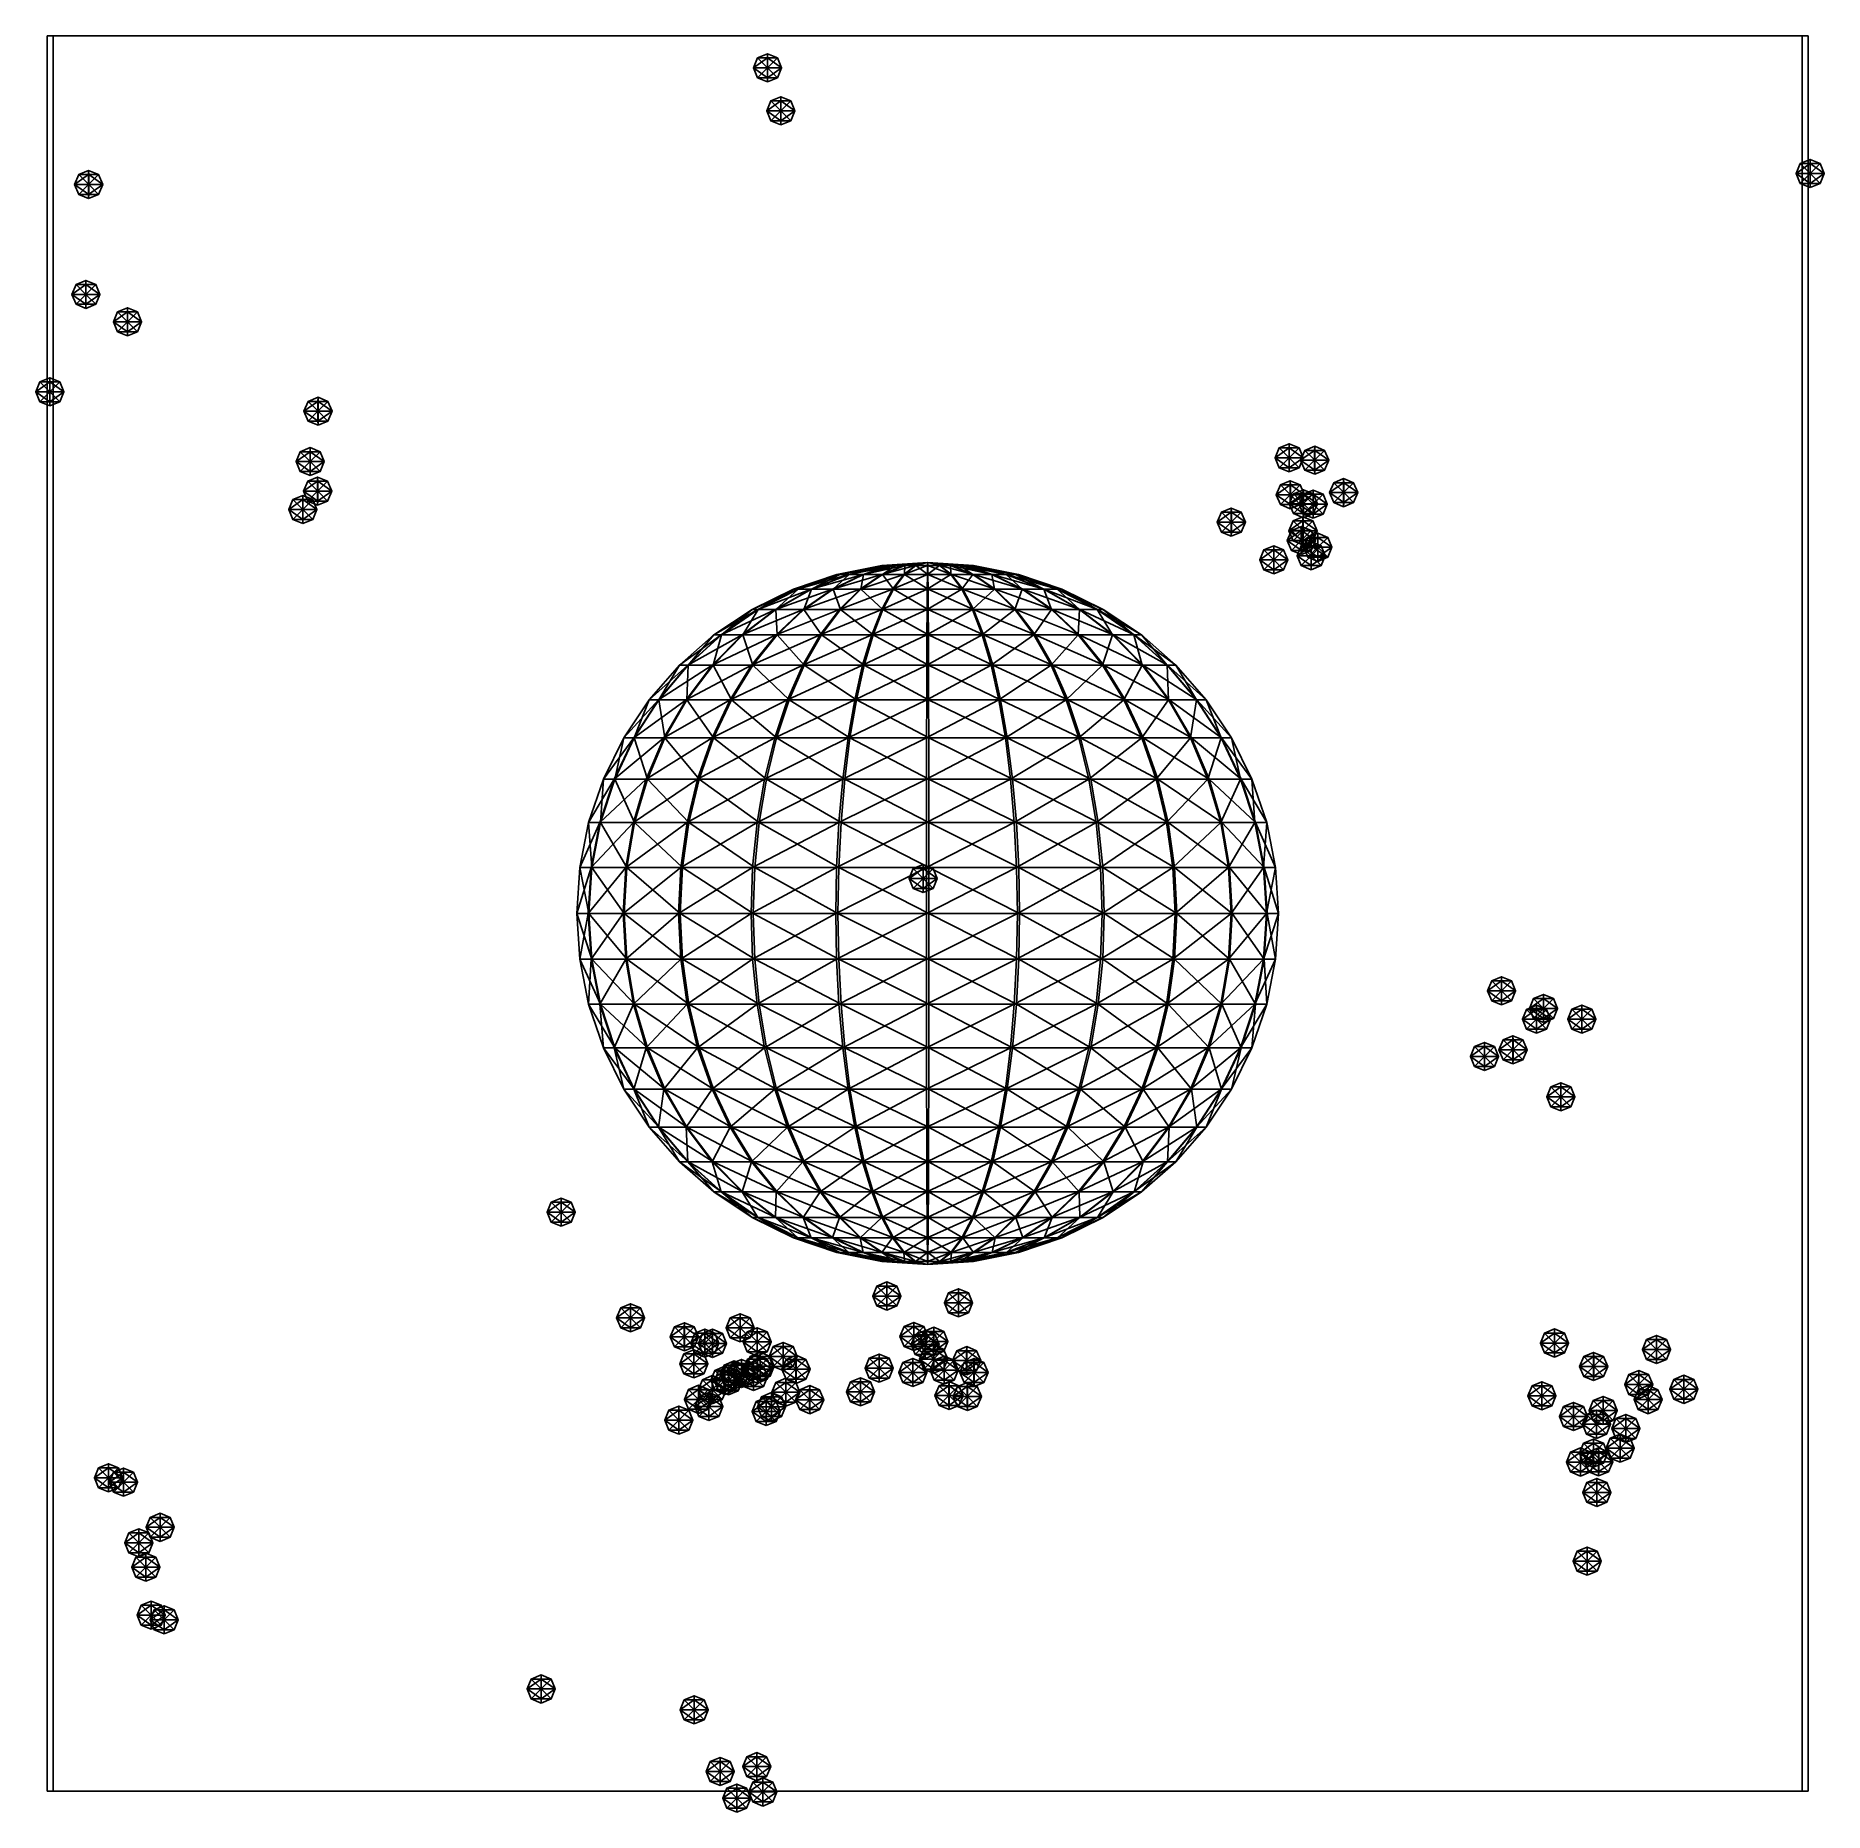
# Model space of a CAD drawing. Header units: metres. Extents: x -221 to 289, y -256 to 250.
import ezdxf

# ---------------------------------------------------------------- set-up
doc = ezdxf.new("R2010")
doc.units = ezdxf.units.M

msp = doc.modelspace()

# ---------------------------------------------------------------- linework, layer by layer
for p, q in [((-216.08711, 250, -510.59415), (-217.75938, 250, -1010.5914)), ((-217.75938, 250, -1010.5914), (-217.75938, -250, -1010.5914)), ((-217.75938, -250, -1010.5914), (-217.75938, 250, -1010.5914)), ((-217.75938, 250, -1010.5914), (282.23785, 250, -1012.2637)), ((282.23785, 250, -1012.2637), (-217.75938, 250, -1010.5914)), ((-217.75938, 250, -1010.5914), (-216.08711, 250, -510.59415)), ((-216.08711, 250, -510.59415), (-217.75938, 250, -1010.5914)), ((-217.75938, 250, -1010.5914), (-217.75938, -250, -1010.5914)), ((-217.75938, -250, -1010.5914), (-217.75938, 250, -1010.5914)), ((-217.75938, 250, -1010.5914), (282.23785, 250, -1012.2637)), ((282.23785, 250, -1012.2637), (-217.75938, 250, -1010.5914)), ((-217.75938, 250, -1010.5914), (-216.08711, 250, -510.59415)), ((-216.08711, 250, -510.59415), (-217.75938, 250, -1010.5914)), ((-217.75938, 250, -1010.5914), (-217.75938, -250, -1010.5914)), ((-217.75938, -250, -1010.5914), (-217.75938, 250, -1010.5914)), ((-217.75938, 250, -1010.5914), (282.23785, 250, -1012.2637)), ((282.23785, 250, -1012.2637), (-217.75938, 250, -1010.5914)), ((-217.75938, 250, -1010.5914), (-216.08711, 250, -510.59415)), ((-216.08711, 250, -510.59415), (-217.75938, 250, -1010.5914)), ((-217.75938, 250, -1010.5914), (-217.75938, -250, -1010.5914)), ((-217.75938, -250, -1010.5914), (-217.75938, 250, -1010.5914)), ((-217.75938, 250, -1010.5914), (282.23785, 250, -1012.2637)), ((282.23785, 250, -1012.2637), (-217.75938, 250, -1010.5914)), ((-217.75938, 250, -1010.5914), (-216.08711, 250, -510.59415)), ((-216.08711, 250, -510.59415), (-217.75938, 250, -1010.5914)), ((-217.75938, 250, -1010.5914), (-217.75938, -250, -1010.5914)), ((-217.75938, -250, -1010.5914), (-217.75938, 250, -1010.5914)), ((-217.75938, 250, -1010.5914), (282.23785, 250, -1012.2637)), ((282.23785, 250, -1012.2637), (-217.75938, 250, -1010.5914)), ((-217.75938, 250, -1010.5914), (-216.08711, 250, -510.59415)), ((-216.08711, 250, -510.59415), (-217.75938, 250, -1010.5914)), ((-217.75938, 250, -1010.5914), (-217.75938, -250, -1010.5914)), ((-217.75938, -250, -1010.5914), (-217.75938, 250, -1010.5914)), ((-217.75938, 250, -1010.5914), (282.23785, 250, -1012.2637)), ((282.23785, 250, -1012.2637), (-217.75938, 250, -1010.5914)), ((-217.75938, 250, -1010.5914), (-216.08711, 250, -510.59415)), ((-216.08711, 250, -510.59415), (-217.75938, 250, -1010.5914)), ((-217.75938, 250, -1010.5914), (-217.75938, -250, -1010.5914)), ((-217.75938, -250, -1010.5914), (-217.75938, 250, -1010.5914)), ((-217.75938, 250, -1010.5914), (282.23785, 250, -1012.2637)), ((282.23785, 250, -1012.2637), (-217.75938, 250, -1010.5914)), ((-217.75938, 250, -1010.5914), (-216.08711, 250, -510.59415)), ((-216.08711, 250, -510.59415), (-217.75938, 250, -1010.5914)), ((-217.75938, 250, -1010.5914), (-217.75938, -250, -1010.5914)), ((-217.75938, -250, -1010.5914), (-217.75938, 250, -1010.5914)), ((-217.75938, 250, -1010.5914), (282.23785, 250, -1012.2637)), ((282.23785, 250, -1012.2637), (-217.75938, 250, -1010.5914)), ((-217.75938, 250, -1010.5914), (-216.08711, 250, -510.59415)), ((-216.08711, 250, -510.59415), (-217.75938, 250, -1010.5914)), ((-217.75938, 250, -1010.5914), (-217.75938, -250, -1010.5914)), ((-217.75938, -250, -1010.5914), (-217.75938, 250, -1010.5914)), ((-217.75938, 250, -1010.5914), (282.23785, 250, -1012.2637)), ((282.23785, 250, -1012.2637), (-217.75938, 250, -1010.5914)), ((-217.75938, 250, -1010.5914), (-216.08711, 250, -510.59415)), ((-216.08711, 250, -510.59415), (-217.75938, 250, -1010.5914)), ((-217.75938, 250, -1010.5914), (-217.75938, -250, -1010.5914)), ((-217.75938, -250, -1010.5914), (-217.75938, 250, -1010.5914)), ((-217.75938, 250, -1010.5914), (282.23785, 250, -1012.2637)), ((282.23785, 250, -1012.2637), (-217.75938, 250, -1010.5914)), ((-217.75938, 250, -1010.5914), (-216.08711, 250, -510.59415)), ((-216.08711, 250, -510.59415), (-217.75938, 250, -1010.5914)), ((-217.75938, 250, -1010.5914), (-217.75938, -250, -1010.5914)), ((-217.75938, -250, -1010.5914), (-217.75938, 250, -1010.5914)), ((-217.75938, 250, -1010.5914), (282.23785, 250, -1012.2637)), ((282.23785, 250, -1012.2637), (-217.75938, 250, -1010.5914)), ((-217.75938, 250, -1010.5914), (-216.08711, 250, -510.59415)), ((-216.08711, 250, -510.59415), (-217.75938, 250, -1010.5914)), ((-217.75938, 250, -1010.5914), (-217.75938, -250, -1010.5914)), ((-217.75938, -250, -1010.5914), (-217.75938, 250, -1010.5914)), ((-217.75938, 250, -1010.5914), (282.23785, 250, -1012.2637)), ((282.23785, 250, -1012.2637), (-217.75938, 250, -1010.5914)), ((-217.75938, 250, -1010.5914), (-216.08711, 250, -510.59415)), ((-216.08711, 250, -510.59415), (-217.75938, 250, -1010.5914)), ((-217.75938, 250, -1010.5914), (-217.75938, -250, -1010.5914)), ((-217.75938, -250, -1010.5914), (-217.75938, 250, -1010.5914)), ((-217.75938, 250, -1010.5914), (282.23785, 250, -1012.2637)), ((282.23785, 250, -1012.2637), (-217.75938, 250, -1010.5914)), ((-217.75938, 250, -1010.5914), (-216.08711, 250, -510.59415)), ((-216.08711, 250, -510.59415), (-217.75938, 250, -1010.5914)), ((-217.75938, 250, -1010.5914), (-217.75938, -250, -1010.5914)), ((-217.75938, -250, -1010.5914), (-217.75938, 250, -1010.5914)), ((-217.75938, 250, -1010.5914), (282.23785, 250, -1012.2637)), ((282.23785, 250, -1012.2637), (-217.75938, 250, -1010.5914)), ((-217.75938, 250, -1010.5914), (-216.08711, 250, -510.59415)), ((-216.08711, 250, -510.59415), (-217.75938, 250, -1010.5914)), ((-217.75938, 250, -1010.5914), (-217.75938, -250, -1010.5914)), ((-217.75938, -250, -1010.5914), (-217.75938, 250, -1010.5914)), ((-217.75938, 250, -1010.5914), (282.23785, 250, -1012.2637)), ((282.23785, 250, -1012.2637), (-217.75938, 250, -1010.5914)), ((-217.75938, 250, -1010.5914), (-216.08711, 250, -510.59415)), ((-216.08711, 250, -510.59415), (-217.75938, 250, -1010.5914)), ((-217.75938, 250, -1010.5914), (-217.75938, -250, -1010.5914)), ((-217.75938, -250, -1010.5914), (-217.75938, 250, -1010.5914)), ((-217.75938, 250, -1010.5914), (282.23785, 250, -1012.2637)), ((282.23785, 250, -1012.2637), (-217.75938, 250, -1010.5914)), ((-217.75938, 250, -1010.5914), (-216.08711, 250, -510.59415)), ((-216.08711, 250, -510.59415), (-217.75938, 250, -1010.5914)), ((-217.75938, 250, -1010.5914), (-217.75938, -250, -1010.5914)), ((-217.75938, -250, -1010.5914), (-217.75938, 250, -1010.5914)), ((-217.75938, 250, -1010.5914), (282.23785, 250, -1012.2637)), ((282.23785, 250, -1012.2637), (-217.75938, 250, -1010.5914)), ((-217.75938, 250, -1010.5914), (-216.08711, 250, -510.59415)), ((-216.08711, 250, -510.59415), (-217.75938, 250, -1010.5914)), ((-217.75938, 250, -1010.5914), (-217.75938, -250, -1010.5914)), ((-217.75938, -250, -1010.5914), (-217.75938, 250, -1010.5914)), ((-217.75938, 250, -1010.5914), (282.23785, 250, -1012.2637)), ((282.23785, 250, -1012.2637), (-217.75938, 250, -1010.5914)), ((-217.75938, 250, -1010.5914), (-216.08711, 250, -510.59415)), ((-216.08711, 250, -510.59415), (-217.75938, 250, -1010.5914)), ((-217.75938, 250, -1010.5914), (-217.75938, -250, -1010.5914)), ((-217.75938, -250, -1010.5914), (-217.75938, 250, -1010.5914)), ((-217.75938, 250, -1010.5914), (282.23785, 250, -1012.2637)), ((282.23785, 250, -1012.2637), (-217.75938, 250, -1010.5914)), ((-217.75938, 250, -1010.5914), (-216.08711, 250, -510.59415)), ((-216.08711, 250, -510.59415), (-217.75938, 250, -1010.5914)), ((-217.75938, 250, -1010.5914), (-217.75938, -250, -1010.5914)), ((-217.75938, -250, -1010.5914), (-217.75938, 250, -1010.5914)), ((-217.75938, 250, -1010.5914), (282.23785, 250, -1012.2637)), ((282.23785, 250, -1012.2637), (-217.75938, 250, -1010.5914)), ((-217.75938, 250, -1010.5914), (-216.08711, 250, -510.59415)), ((-216.08711, 250, -510.59415), (-217.75938, 250, -1010.5914)), ((-217.75938, 250, -1010.5914), (-217.75938, -250, -1010.5914)), ((-217.75938, -250, -1010.5914), (-217.75938, 250, -1010.5914)), ((-217.75938, 250, -1010.5914), (282.23785, 250, -1012.2637)), ((282.23785, 250, -1012.2637), (-217.75938, 250, -1010.5914)), ((-217.75938, 250, -1010.5914), (-216.08711, 250, -510.59415)), ((-216.08711, 250, -510.59415), (-217.75938, 250, -1010.5914)), ((-217.75938, 250, -1010.5914), (-217.75938, -250, -1010.5914)), ((-217.75938, -250, -1010.5914), (-217.75938, 250, -1010.5914)), ((-217.75938, 250, -1010.5914), (282.23785, 250, -1012.2637)), ((282.23785, 250, -1012.2637), (-217.75938, 250, -1010.5914)), ((-217.75938, 250, -1010.5914), (-216.08711, 250, -510.59415)), ((-216.08711, 250, -510.59415), (-217.75938, 250, -1010.5914)), ((-217.75938, 250, -1010.5914), (-217.75938, -250, -1010.5914)), ((-217.75938, -250, -1010.5914), (-217.75938, 250, -1010.5914)), ((-217.75938, 250, -1010.5914), (282.23785, 250, -1012.2637)), ((282.23785, 250, -1012.2637), (-217.75938, 250, -1010.5914)), ((-217.75938, 250, -1010.5914), (-216.08711, 250, -510.59415)), ((-216.08711, 250, -510.59415), (-217.75938, 250, -1010.5914)), ((-217.75938, 250, -1010.5914), (-217.75938, -250, -1010.5914)), ((-217.75938, -250, -1010.5914), (-217.75938, 250, -1010.5914)), ((-217.75938, 250, -1010.5914), (282.23785, 250, -1012.2637)), ((282.23785, 250, -1012.2637), (-217.75938, 250, -1010.5914)), ((-217.75938, 250, -1010.5914), (-216.08711, 250, -510.59415)), ((-216.08711, 250, -510.59415), (-217.75938, 250, -1010.5914)), ((-217.75938, 250, -1010.5914), (-217.75938, -250, -1010.5914)), ((-217.75938, -250, -1010.5914), (-217.75938, 250, -1010.5914)), ((-217.75938, 250, -1010.5914), (282.23785, 250, -1012.2637)), ((282.23785, 250, -1012.2637), (-217.75938, 250, -1010.5914)), ((-217.75938, 250, -1010.5914), (-216.08711, 250, -510.59415)), ((-216.08711, 250, -510.59415), (-217.75938, 250, -1010.5914)), ((-217.75938, 250, -1010.5914), (-217.75938, -250, -1010.5914)), ((-217.75938, -250, -1010.5914), (-217.75938, 250, -1010.5914)), ((-217.75938, 250, -1010.5914), (282.23785, 250, -1012.2637)), ((282.23785, 250, -1012.2637), (-217.75938, 250, -1010.5914)), ((-217.75938, 250, -1010.5914), (-216.08711, 250, -510.59415)), ((-216.08711, 250, -510.59415), (-217.75938, 250, -1010.5914)), ((-217.75938, 250, -1010.5914), (-217.75938, -250, -1010.5914)), ((-217.75938, -250, -1010.5914), (-217.75938, 250, -1010.5914)), ((-217.75938, 250, -1010.5914), (282.23785, 250, -1012.2637)), ((282.23785, 250, -1012.2637), (-217.75938, 250, -1010.5914)), ((-217.75938, 250, -1010.5914), (-216.08711, 250, -510.59415)), ((-216.08711, 250, -510.59415), (-217.75938, 250, -1010.5914)), ((-217.75938, 250, -1010.5914), (-217.75938, -250, -1010.5914)), ((-217.75938, -250, -1010.5914), (-217.75938, 250, -1010.5914)), ((-217.75938, 250, -1010.5914), (282.23785, 250, -1012.2637)), ((282.23785, 250, -1012.2637), (-217.75938, 250, -1010.5914)), ((-217.75938, 250, -1010.5914), (-216.08711, 250, -510.59415)), ((-216.08711, 250, -510.59415), (-217.75938, 250, -1010.5914)), ((-217.75938, 250, -1010.5914), (-217.75938, -250, -1010.5914)), ((-217.75938, -250, -1010.5914), (-217.75938, 250, -1010.5914)), ((-217.75938, 250, -1010.5914), (282.23785, 250, -1012.2637)), ((282.23785, 250, -1012.2637), (-217.75938, 250, -1010.5914)), ((-217.75938, 250, -1010.5914), (-216.08711, 250, -510.59415)), ((-216.08711, 250, -510.59415), (-217.75938, 250, -1010.5914)), ((-217.75938, 250, -1010.5914), (-217.75938, -250, -1010.5914)), ((-217.75938, -250, -1010.5914), (-217.75938, 250, -1010.5914)), ((-217.75938, 250, -1010.5914), (282.23785, 250, -1012.2637)), ((282.23785, 250, -1012.2637), (-217.75938, 250, -1010.5914)), ((-217.75938, 250, -1010.5914), (-216.08711, 250, -510.59415)), ((-216.08711, 250, -510.59415), (-217.75938, 250, -1010.5914)), ((-217.75938, 250, -1010.5914), (-217.75938, -250, -1010.5914)), ((-217.75938, -250, -1010.5914), (-217.75938, 250, -1010.5914)), ((-217.75938, 250, -1010.5914), (282.23785, 250, -1012.2637)), ((282.23785, 250, -1012.2637), (-217.75938, 250, -1010.5914)), ((-217.75938, 250, -1010.5914), (-216.08711, 250, -510.59415)), ((-216.08711, 250, -510.59415), (-217.75938, 250, -1010.5914)), ((-217.75938, 250, -1010.5914), (-217.75938, -250, -1010.5914)), ((-217.75938, -250, -1010.5914), (-217.75938, 250, -1010.5914)), ((-217.75938, 250, -1010.5914), (282.23785, 250, -1012.2637)), ((282.23785, 250, -1012.2637), (-217.75938, 250, -1010.5914)), ((-217.75938, 250, -1010.5914), (-216.08711, 250, -510.59415)), ((-216.08711, 250, -510.59415), (-217.75938, 250, -1010.5914)), ((-217.75938, 250, -1010.5914), (-217.75938, -250, -1010.5914)), ((-217.75938, -250, -1010.5914), (-217.75938, 250, -1010.5914)), ((-217.75938, 250, -1010.5914), (282.23785, 250, -1012.2637)), ((282.23785, 250, -1012.2637), (-217.75938, 250, -1010.5914)), ((-217.75938, 250, -1010.5914), (-216.08711, 250, -510.59415)), ((-216.08711, 250, -510.59415), (-217.75938, 250, -1010.5914)), ((-217.75938, 250, -1010.5914), (-217.75938, -250, -1010.5914)), ((-217.75938, -250, -1010.5914), (-217.75938, 250, -1010.5914)), ((-217.75938, 250, -1010.5914), (282.23785, 250, -1012.2637)), ((282.23785, 250, -1012.2637), (-217.75938, 250, -1010.5914)), ((-217.75938, 250, -1010.5914), (-216.08711, 250, -510.59415)), ((-216.08711, 250, -510.59415), (-217.75938, 250, -1010.5914)), ((-217.75938, 250, -1010.5914), (-217.75938, -250, -1010.5914)), ((-217.75938, -250, -1010.5914), (-217.75938, 250, -1010.5914)), ((-217.75938, 250, -1010.5914), (282.23785, 250, -1012.2637)), ((282.23785, 250, -1012.2637), (-217.75938, 250, -1010.5914)), ((-217.75938, 250, -1010.5914), (-216.08711, 250, -510.59415)), ((-216.08711, 250, -510.59415), (-217.75938, 250, -1010.5914)), ((-217.75938, 250, -1010.5914), (-217.75938, -250, -1010.5914)), ((-217.75938, -250, -1010.5914), (-217.75938, 250, -1010.5914)), ((-217.75938, 250, -1010.5914), (282.23785, 250, -1012.2637)), ((282.23785, 250, -1012.2637), (-217.75938, 250, -1010.5914)), ((-217.75938, 250, -1010.5914), (-216.08711, 250, -510.59415)), ((-216.08711, 250, -510.59415), (-217.75938, 250, -1010.5914)), ((-217.75938, 250, -1010.5914), (-217.75938, -250, -1010.5914)), ((-217.75938, -250, -1010.5914), (-217.75938, 250, -1010.5914)), ((-217.75938, 250, -1010.5914), (282.23785, 250, -1012.2637)), ((282.23785, 250, -1012.2637), (-217.75938, 250, -1010.5914)), ((-217.75938, 250, -1010.5914), (-216.08711, 250, -510.59415)), ((-216.08711, 250, -510.59415), (-217.75938, 250, -1010.5914)), ((-217.75938, 250, -1010.5914), (-217.75938, -250, -1010.5914)), ((-217.75938, -250, -1010.5914), (-217.75938, 250, -1010.5914)), ((-217.75938, 250, -1010.5914), (282.23785, 250, -1012.2637)), ((282.23785, 250, -1012.2637), (-217.75938, 250, -1010.5914)), ((-217.75938, 250, -1010.5914), (-216.08711, 250, -510.59415)), ((-216.08711, 250, -510.59415), (-217.75938, 250, -1010.5914)), ((-217.75938, 250, -1010.5914), (-217.75938, -250, -1010.5914)), ((-217.75938, -250, -1010.5914), (-217.75938, 250, -1010.5914)), ((-217.75938, 250, -1010.5914), (282.23785, 250, -1012.2637)), ((282.23785, 250, -1012.2637), (-217.75938, 250, -1010.5914)), ((-217.75938, 250, -1010.5914), (-216.08711, 250, -510.59415)), ((-216.08711, 250, -510.59415), (-217.75938, 250, -1010.5914)), ((-217.75938, 250, -1010.5914), (-217.75938, -250, -1010.5914)), ((-217.75938, -250, -1010.5914), (-217.75938, 250, -1010.5914)), ((-217.75938, 250, -1010.5914), (282.23785, 250, -1012.2637)), ((282.23785, 250, -1012.2637), (-217.75938, 250, -1010.5914)), ((-217.75938, 250, -1010.5914), (-216.08711, 250, -510.59415)), ((-216.08711, 250, -510.59415), (-217.75938, 250, -1010.5914)), ((-217.75938, 250, -1010.5914), (-217.75938, -250, -1010.5914)), ((-217.75938, -250, -1010.5914), (-217.75938, 250, -1010.5914)), ((-217.75938, 250, -1010.5914), (282.23785, 250, -1012.2637)), ((282.23785, 250, -1012.2637), (-217.75938, 250, -1010.5914)), ((-217.75938, 250, -1010.5914), (-216.08711, 250, -510.59415)), ((-216.08711, 250, -510.59415), (-217.75938, 250, -1010.5914)), ((-217.75938, 250, -1010.5914), (-217.75938, -250, -1010.5914)), ((-217.75938, -250, -1010.5914), (-217.75938, 250, -1010.5914)), ((-217.75938, 250, -1010.5914), (282.23785, 250, -1012.2637)), ((282.23785, 250, -1012.2637), (-217.75938, 250, -1010.5914)), ((-217.75938, 250, -1010.5914), (-216.08711, 250, -510.59415)), ((-216.08711, 250, -510.59415), (-217.75938, 250, -1010.5914)), ((-217.75938, 250, -1010.5914), (-217.75938, -250, -1010.5914)), ((-217.75938, -250, -1010.5914), (-217.75938, 250, -1010.5914)), ((-217.75938, 250, -1010.5914), (282.23785, 250, -1012.2637)), ((282.23785, 250, -1012.2637), (-217.75938, 250, -1010.5914)), ((-217.75938, 250, -1010.5914), (-216.08711, 250, -510.59415)), ((-216.08711, 250, -510.59415), (-217.75938, 250, -1010.5914)), ((-217.75938, 250, -1010.5914), (-217.75938, -250, -1010.5914)), ((-217.75938, -250, -1010.5914), (-217.75938, 250, -1010.5914)), ((-217.75938, 250, -1010.5914), (282.23785, 250, -1012.2637)), ((282.23785, 250, -1012.2637), (-217.75938, 250, -1010.5914)), ((-217.75938, 250, -1010.5914), (-216.08711, 250, -510.59415)), ((-216.08711, 250, -510.59415), (-217.75938, 250, -1010.5914)), ((-217.75938, 250, -1010.5914), (-217.75938, -250, -1010.5914)), ((-217.75938, -250, -1010.5914), (-217.75938, 250, -1010.5914)), ((-217.75938, 250, -1010.5914), (282.23785, 250, -1012.2637)), ((282.23785, 250, -1012.2637), (-217.75938, 250, -1010.5914)), ((-217.75938, 250, -1010.5914), (-216.08711, 250, -510.59415)), ((-216.08711, 250, -510.59415), (-217.75938, 250, -1010.5914)), ((-217.75938, 250, -1010.5914), (-217.75938, -250, -1010.5914)), ((-217.75938, -250, -1010.5914), (-217.75938, 250, -1010.5914)), ((-217.75938, 250, -1010.5914), (282.23785, 250, -1012.2637)), ((282.23785, 250, -1012.2637), (-217.75938, 250, -1010.5914)), ((-217.75938, 250, -1010.5914), (-216.08711, 250, -510.59415)), ((-216.08711, 250, -510.59415), (-217.75938, 250, -1010.5914)), ((-217.75938, 250, -1010.5914), (-217.75938, -250, -1010.5914)), ((-217.75938, -250, -1010.5914), (-217.75938, 250, -1010.5914)), ((-217.75938, 250, -1010.5914), (282.23785, 250, -1012.2637)), ((282.23785, 250, -1012.2637), (-217.75938, 250, -1010.5914)), ((-217.75938, 250, -1010.5914), (-216.08711, 250, -510.59415)), ((-216.08711, 250, -510.59415), (-217.75938, 250, -1010.5914)), ((-217.75938, 250, -1010.5914), (-217.75938, -250, -1010.5914)), ((-217.75938, -250, -1010.5914), (-217.75938, 250, -1010.5914)), ((-217.75938, 250, -1010.5914), (282.23785, 250, -1012.2637)), ((282.23785, 250, -1012.2637), (-217.75938, 250, -1010.5914)), ((-217.75938, 250, -1010.5914), (-216.08711, 250, -510.59415)), ((-216.08711, 250, -510.59415), (-217.75938, 250, -1010.5914)), ((-217.75938, 250, -1010.5914), (-217.75938, -250, -1010.5914)), ((-217.75938, -250, -1010.5914), (-217.75938, 250, -1010.5914)), ((-217.75938, 250, -1010.5914), (282.23785, 250, -1012.2637)), ((282.23785, 250, -1012.2637), (-217.75938, 250, -1010.5914)), ((-217.75938, 250, -1010.5914), (-216.08711, 250, -510.59415)), ((-216.08711, 250, -510.59415), (-217.75938, 250, -1010.5914)), ((-217.75938, 250, -1010.5914), (-217.75938, -250, -1010.5914)), ((-217.75938, -250, -1010.5914), (-217.75938, 250, -1010.5914)), ((-217.75938, 250, -1010.5914), (282.23785, 250, -1012.2637)), ((282.23785, 250, -1012.2637), (-217.75938, 250, -1010.5914)), ((-217.75938, 250, -1010.5914), (-216.08711, 250, -510.59415)), ((-216.08711, 250, -510.59415), (-217.75938, 250, -1010.5914)), ((-217.75938, 250, -1010.5914), (-217.75938, -250, -1010.5914)), ((-217.75938, -250, -1010.5914), (-217.75938, 250, -1010.5914)), ((-217.75938, 250, -1010.5914), (282.23785, 250, -1012.2637)), ((282.23785, 250, -1012.2637), (-217.75938, 250, -1010.5914)), ((-217.75938, 250, -1010.5914), (-216.08711, 250, -510.59415)), ((-216.08711, 250, -510.59415), (-217.75938, 250, -1010.5914)), ((-217.75938, 250, -1010.5914), (-217.75938, -250, -1010.5914)), ((-217.75938, -250, -1010.5914), (-217.75938, 250, -1010.5914)), ((-217.75938, 250, -1010.5914), (282.23785, 250, -1012.2637)), ((282.23785, 250, -1012.2637), (-217.75938, 250, -1010.5914)), ((-217.75938, 250, -1010.5914), (-216.08711, 250, -510.59415)), ((-216.08711, 250, -510.59415), (-217.75938, 250, -1010.5914)), ((-217.75938, 250, -1010.5914), (-217.75938, -250, -1010.5914)), ((-217.75938, -250, -1010.5914), (-217.75938, 250, -1010.5914)), ((-217.75938, 250, -1010.5914), (282.23785, 250, -1012.2637)), ((282.23785, 250, -1012.2637), (-217.75938, 250, -1010.5914)), ((-217.75938, 250, -1010.5914), (-216.08711, 250, -510.59415)), ((-216.08711, 250, -510.59415), (-217.75938, 250, -1010.5914)), ((-217.75938, 250, -1010.5914), (-217.75938, -250, -1010.5914)), ((-217.75938, -250, -1010.5914), (-217.75938, 250, -1010.5914)), ((-217.75938, 250, -1010.5914), (282.23785, 250, -1012.2637)), ((282.23785, 250, -1012.2637), (-217.75938, 250, -1010.5914)), ((-217.75938, 250, -1010.5914), (-216.08711, 250, -510.59415)), ((-216.08711, 250, -510.59415), (-217.75938, 250, -1010.5914)), ((-217.75938, 250, -1010.5914), (-217.75938, -250, -1010.5914)), ((-217.75938, -250, -1010.5914), (-217.75938, 250, -1010.5914)), ((-217.75938, 250, -1010.5914), (282.23785, 250, -1012.2637)), ((282.23785, 250, -1012.2637), (-217.75938, 250, -1010.5914)), ((-217.75938, 250, -1010.5914), (-216.08711, 250, -510.59415)), ((-216.08711, 250, -510.59415), (-217.75938, 250, -1010.5914)), ((-217.75938, 250, -1010.5914), (-217.75938, -250, -1010.5914)), ((-217.75938, -250, -1010.5914), (-217.75938, 250, -1010.5914)), ((-217.75938, 250, -1010.5914), (282.23785, 250, -1012.2637)), ((282.23785, 250, -1012.2637), (-217.75938, 250, -1010.5914)), ((-217.75938, 250, -1010.5914), (-216.08711, 250, -510.59415)), ((-216.08711, 250, -510.59415), (-217.75938, 250, -1010.5914)), ((-217.75938, 250, -1010.5914), (-217.75938, -250, -1010.5914)), ((-217.75938, -250, -1010.5914), (-217.75938, 250, -1010.5914)), ((-217.75938, 250, -1010.5914), (282.23785, 250, -1012.2637)), ((282.23785, 250, -1012.2637), (-217.75938, 250, -1010.5914)), ((-217.75938, 250, -1010.5914), (-216.08711, 250, -510.59415)), ((-216.08711, 250, -510.59415), (-217.75938, 250, -1010.5914)), ((-217.75938, 250, -1010.5914), (-217.75938, -250, -1010.5914)), ((-217.75938, -250, -1010.5914), (-217.75938, 250, -1010.5914)), ((-217.75938, 250, -1010.5914), (282.23785, 250, -1012.2637)), ((282.23785, 250, -1012.2637), (-217.75938, 250, -1010.5914)), ((-217.75938, 250, -1010.5914), (-216.08711, 250, -510.59415)), ((-216.08711, 250, -510.59415), (-217.75938, 250, -1010.5914)), ((-217.75938, 250, -1010.5914), (-217.75938, -250, -1010.5914)), ((-217.75938, -250, -1010.5914), (-217.75938, 250, -1010.5914)), ((-217.75938, 250, -1010.5914), (282.23785, 250, -1012.2637)), ((282.23785, 250, -1012.2637), (-217.75938, 250, -1010.5914)), ((-217.75938, 250, -1010.5914), (-216.08711, 250, -510.59415)), ((-216.08711, 250, -510.59415), (-217.75938, 250, -1010.5914)), ((-217.75938, 250, -1010.5914), (-217.75938, -250, -1010.5914)), ((-217.75938, -250, -1010.5914), (-217.75938, 250, -1010.5914)), ((-217.75938, 250, -1010.5914), (282.23785, 250, -1012.2637)), ((282.23785, 250, -1012.2637), (-217.75938, 250, -1010.5914)), ((-217.75938, 250, -1010.5914), (-216.08711, 250, -510.59415)), ((-216.08711, 250, -510.59415), (-217.75938, 250, -1010.5914)), ((-217.75938, 250, -1010.5914), (-217.75938, -250, -1010.5914)), ((-217.75938, -250, -1010.5914), (-217.75938, 250, -1010.5914)), ((-217.75938, 250, -1010.5914), (282.23785, 250, -1012.2637)), ((282.23785, 250, -1012.2637), (-217.75938, 250, -1010.5914)), ((-217.75938, 250, -1010.5914), (-216.08711, 250, -510.59415)), ((-216.08711, 250, -510.59415), (-217.75938, 250, -1010.5914)), ((-217.75938, 250, -1010.5914), (-217.75938, -250, -1010.5914)), ((-217.75938, -250, -1010.5914), (-217.75938, 250, -1010.5914)), ((-217.75938, 250, -1010.5914), (282.23785, 250, -1012.2637)), ((282.23785, 250, -1012.2637), (-217.75938, 250, -1010.5914)), ((-217.75938, 250, -1010.5914), (-216.08711, 250, -510.59415)), ((-216.08711, 250, -510.59415), (-217.75938, 250, -1010.5914)), ((-217.75938, 250, -1010.5914), (-217.75938, -250, -1010.5914)), ((-217.75938, -250, -1010.5914), (-217.75938, 250, -1010.5914)), ((-217.75938, 250, -1010.5914), (282.23785, 250, -1012.2637)), ((282.23785, 250, -1012.2637), (-217.75938, 250, -1010.5914)), ((-217.75938, 250, -1010.5914), (-216.08711, 250, -510.59415)), ((-216.08711, 250, -510.59415), (-217.75938, 250, -1010.5914)), ((-217.75938, 250, -1010.5914), (-217.75938, -250, -1010.5914)), ((-217.75938, -250, -1010.5914), (-217.75938, 250, -1010.5914)), ((-217.75938, 250, -1010.5914), (282.23785, 250, -1012.2637)), ((282.23785, 250, -1012.2637), (-217.75938, 250, -1010.5914)), ((-217.75938, 250, -1010.5914), (-216.08711, 250, -510.59415)), ((-216.08711, 250, -510.59415), (-217.75938, 250, -1010.5914)), ((-217.75938, 250, -1010.5914), (-217.75938, -250, -1010.5914)), ((-217.75938, -250, -1010.5914), (-217.75938, 250, -1010.5914)), ((-217.75938, 250, -1010.5914), (282.23785, 250, -1012.2637)), ((282.23785, 250, -1012.2637), (-217.75938, 250, -1010.5914)), ((-217.75938, 250, -1010.5914), (-216.08711, 250, -510.59415)), ((-216.08711, 250, -510.59415), (-217.75938, 250, -1010.5914)), ((-217.75938, 250, -1010.5914), (-217.75938, -250, -1010.5914)), ((-217.75938, -250, -1010.5914), (-217.75938, 250, -1010.5914)), ((-217.75938, 250, -1010.5914), (282.23785, 250, -1012.2637)), ((282.23785, 250, -1012.2637), (-217.75938, 250, -1010.5914)), ((-217.75938, 250, -1010.5914), (-216.08711, 250, -510.59415)), ((-216.08711, 250, -510.59415), (-217.75938, 250, -1010.5914)), ((-217.75938, 250, -1010.5914), (-217.75938, -250, -1010.5914)), ((-217.75938, -250, -1010.5914), (-217.75938, 250, -1010.5914)), ((-217.75938, 250, -1010.5914), (282.23785, 250, -1012.2637)), ((282.23785, 250, -1012.2637), (-217.75938, 250, -1010.5914)), ((-217.75938, 250, -1010.5914), (-216.08711, 250, -510.59415)), ((-216.08711, 250, -510.59415), (-217.75938, 250, -1010.5914)), ((-217.75938, 250, -1010.5914), (-217.75938, -250, -1010.5914)), ((-217.75938, -250, -1010.5914), (-217.75938, 250, -1010.5914)), ((-217.75938, 250, -1010.5914), (282.23785, 250, -1012.2637)), ((282.23785, 250, -1012.2637), (-217.75938, 250, -1010.5914)), ((-217.75938, 250, -1010.5914), (-216.08711, 250, -510.59415)), ((-216.08711, 250, -510.59415), (-217.75938, 250, -1010.5914)), ((-217.75938, 250, -1010.5914), (-217.75938, -250, -1010.5914)), ((-217.75938, -250, -1010.5914), (-217.75938, 250, -1010.5914)), ((-217.75938, 250, -1010.5914), (282.23785, 250, -1012.2637)), ((282.23785, 250, -1012.2637), (-217.75938, 250, -1010.5914)), ((-217.75938, 250, -1010.5914), (-216.08711, 250, -510.59415)), ((-216.08711, 250, -510.59415), (-217.75938, 250, -1010.5914)), ((-217.75938, 250, -1010.5914), (-217.75938, -250, -1010.5914)), ((-217.75938, -250, -1010.5914), (-217.75938, 250, -1010.5914)), ((-217.75938, 250, -1010.5914), (282.23785, 250, -1012.2637)), ((282.23785, 250, -1012.2637), (-217.75938, 250, -1010.5914)), ((-217.75938, 250, -1010.5914), (-216.08711, 250, -510.59415)), ((-216.08711, 250, -510.59415), (-217.75938, 250, -1010.5914)), ((-217.75938, 250, -1010.5914), (-217.75938, -250, -1010.5914)), ((-217.75938, -250, -1010.5914), (-217.75938, 250, -1010.5914)), ((-217.75938, 250, -1010.5914), (282.23785, 250, -1012.2637)), ((282.23785, 250, -1012.2637), (-217.75938, 250, -1010.5914)), ((-217.75938, 250, -1010.5914), (-216.08711, 250, -510.59415)), ((-216.08711, 250, -510.59415), (-217.75938, 250, -1010.5914)), ((-217.75938, 250, -1010.5914), (-217.75938, -250, -1010.5914)), ((-217.75938, -250, -1010.5914), (-217.75938, 250, -1010.5914)), ((-217.75938, 250, -1010.5914), (282.23785, 250, -1012.2637)), ((282.23785, 250, -1012.2637), (-217.75938, 250, -1010.5914)), ((-217.75938, 250, -1010.5914), (-216.08711, 250, -510.59415)), ((-216.08711, 250, -510.59415), (-217.75938, 250, -1010.5914)), ((-217.75938, 250, -1010.5914), (-217.75938, -250, -1010.5914)), ((-217.75938, -250, -1010.5914), (-217.75938, 250, -1010.5914)), ((-217.75938, 250, -1010.5914), (282.23785, 250, -1012.2637)), ((282.23785, 250, -1012.2637), (-217.75938, 250, -1010.5914)), ((-217.75938, 250, -1010.5914), (-216.08711, 250, -510.59415)), ((-216.08711, 250, -510.59415), (-217.75938, 250, -1010.5914)), ((-217.75938, 250, -1010.5914), (-217.75938, -250, -1010.5914)), ((-217.75938, -250, -1010.5914), (-217.75938, 250, -1010.5914)), ((-217.75938, 250, -1010.5914), (282.23785, 250, -1012.2637)), ((282.23785, 250, -1012.2637), (-217.75938, 250, -1010.5914)), ((-217.75938, 250, -1010.5914), (-216.08711, 250, -510.59415)), ((-216.08711, 250, -510.59415), (-217.75938, 250, -1010.5914)), ((-217.75938, 250, -1010.5914), (-217.75938, -250, -1010.5914)), ((-217.75938, -250, -1010.5914), (-217.75938, 250, -1010.5914)), ((-217.75938, 250, -1010.5914), (282.23785, 250, -1012.2637)), ((282.23785, 250, -1012.2637), (-217.75938, 250, -1010.5914)), ((-217.75938, 250, -1010.5914), (-216.08711, 250, -510.59415)), ((-216.08711, 250, -510.59415), (-217.75938, 250, -1010.5914)), ((-217.75938, 250, -1010.5914), (-217.75938, -250, -1010.5914)), ((-217.75938, -250, -1010.5914), (-217.75938, 250, -1010.5914)), ((-217.75938, 250, -1010.5914), (282.23785, 250, -1012.2637)), ((282.23785, 250, -1012.2637), (-217.75938, 250, -1010.5914)), ((-217.75938, 250, -1010.5914), (-216.08711, 250, -510.59415)), ((-216.08711, 250, -510.59415), (-217.75938, 250, -1010.5914)), ((-217.75938, 250, -1010.5914), (-217.75938, -250, -1010.5914)), ((-217.75938, -250, -1010.5914), (-217.75938, 250, -1010.5914)), ((-217.75938, 250, -1010.5914), (282.23785, 250, -1012.2637)), ((282.23785, 250, -1012.2637), (-217.75938, 250, -1010.5914)), ((-217.75938, 250, -1010.5914), (-216.08711, 250, -510.59415)), ((-216.08711, 250, -510.59415), (-217.75938, 250, -1010.5914)), ((-217.75938, 250, -1010.5914), (-217.75938, -250, -1010.5914)), ((-217.75938, -250, -1010.5914), (-217.75938, 250, -1010.5914)), ((-217.75938, 250, -1010.5914), (282.23785, 250, -1012.2637)), ((282.23785, 250, -1012.2637), (-217.75938, 250, -1010.5914)), ((-217.75938, 250, -1010.5914), (-216.08711, 250, -510.59415)), ((-216.08711, 250, -510.59415), (-217.75938, 250, -1010.5914)), ((-217.75938, 250, -1010.5914), (-217.75938, -250, -1010.5914)), ((-217.75938, -250, -1010.5914), (-217.75938, 250, -1010.5914)), ((-217.75938, 250, -1010.5914), (282.23785, 250, -1012.2637)), ((282.23785, 250, -1012.2637), (-217.75938, 250, -1010.5914)), ((-217.75938, 250, -1010.5914), (-216.08711, 250, -510.59415)), ((-216.08711, 250, -510.59415), (-217.75938, 250, -1010.5914)), ((-217.75938, 250, -1010.5914), (-217.75938, -250, -1010.5914)), ((-217.75938, -250, -1010.5914), (-217.75938, 250, -1010.5914)), ((-217.75938, 250, -1010.5914), (282.23785, 250, -1012.2637)), ((282.23785, 250, -1012.2637), (-217.75938, 250, -1010.5914)), ((-217.75938, 250, -1010.5914), (-216.08711, 250, -510.59415)), ((-216.08711, 250, -510.59415), (-217.75938, 250, -1010.5914)), ((-217.75938, 250, -1010.5914), (-217.75938, -250, -1010.5914)), ((-217.75938, -250, -1010.5914), (-217.75938, 250, -1010.5914)), ((-217.75938, 250, -1010.5914), (282.23785, 250, -1012.2637)), ((282.23785, 250, -1012.2637), (-217.75938, 250, -1010.5914)), ((-217.75938, 250, -1010.5914), (-216.08711, 250, -510.59415)), ((-216.08711, 250, -510.59415), (-217.75938, 250, -1010.5914)), ((-217.75938, 250, -1010.5914), (-217.75938, -250, -1010.5914)), ((-217.75938, -250, -1010.5914), (-217.75938, 250, -1010.5914)), ((-217.75938, 250, -1010.5914), (282.23785, 250, -1012.2637)), ((282.23785, 250, -1012.2637), (-217.75938, 250, -1010.5914)), ((-217.75938, 250, -1010.5914), (-216.08711, 250, -510.59415)), ((-216.08711, 250, -510.59415), (-217.75938, 250, -1010.5914)), ((-217.75938, 250, -1010.5914), (-217.75938, -250, -1010.5914)), ((-217.75938, -250, -1010.5914), (-217.75938, 250, -1010.5914)), ((-217.75938, 250, -1010.5914), (282.23785, 250, -1012.2637)), ((282.23785, 250, -1012.2637), (-217.75938, 250, -1010.5914)), ((-217.75938, 250, -1010.5914), (-216.08711, 250, -510.59415)), ((-216.08711, 250, -510.59415), (-217.75938, 250, -1010.5914)), ((-217.75938, 250, -1010.5914), (-217.75938, -250, -1010.5914)), ((-217.75938, -250, -1010.5914), (-217.75938, 250, -1010.5914)), ((-217.75938, 250, -1010.5914), (282.23785, 250, -1012.2637)), ((282.23785, 250, -1012.2637), (-217.75938, 250, -1010.5914)), ((-217.75938, 250, -1010.5914), (-216.08711, 250, -510.59415)), ((-216.08711, 250, -510.59415), (-217.75938, 250, -1010.5914)), ((-217.75938, 250, -1010.5914), (-217.75938, -250, -1010.5914)), ((-217.75938, -250, -1010.5914), (-217.75938, 250, -1010.5914)), ((-217.75938, 250, -1010.5914), (282.23785, 250, -1012.2637)), ((282.23785, 250, -1012.2637), (-217.75938, 250, -1010.5914)), ((-217.75938, 250, -1010.5914), (-216.08711, 250, -510.59415)), ((-216.08711, 250, -510.59415), (-217.75938, 250, -1010.5914)), ((-217.75938, 250, -1010.5914), (-217.75938, -250, -1010.5914)), ((-217.75938, -250, -1010.5914), (-217.75938, 250, -1010.5914)), ((-217.75938, 250, -1010.5914), (282.23785, 250, -1012.2637)), ((282.23785, 250, -1012.2637), (-217.75938, 250, -1010.5914)), ((-217.75938, 250, -1010.5914), (-216.08711, 250, -510.59415)), ((-216.08711, 250, -510.59415), (-217.75938, 250, -1010.5914)), ((-217.75938, 250, -1010.5914), (-217.75938, -250, -1010.5914)), ((-217.75938, -250, -1010.5914), (-217.75938, 250, -1010.5914)), ((-217.75938, 250, -1010.5914), (282.23785, 250, -1012.2637)), ((282.23785, 250, -1012.2637), (-217.75938, 250, -1010.5914)), ((-217.75938, 250, -1010.5914), (-216.08711, 250, -510.59415)), ((-216.08711, 250, -510.59415), (-217.75938, 250, -1010.5914)), ((-217.75938, 250, -1010.5914), (-217.75938, -250, -1010.5914)), ((-217.75938, -250, -1010.5914), (-217.75938, 250, -1010.5914)), ((-217.75938, 250, -1010.5914), (282.23785, 250, -1012.2637)), ((282.23785, 250, -1012.2637), (-217.75938, 250, -1010.5914)), ((-217.75938, 250, -1010.5914), (-216.08711, 250, -510.59415)), ((-216.08711, 250, -510.59415), (-217.75938, 250, -1010.5914)), ((-217.75938, 250, -1010.5914), (-217.75938, -250, -1010.5914)), ((-217.75938, -250, -1010.5914), (-217.75938, 250, -1010.5914)), ((-217.75938, 250, -1010.5914), (282.23785, 250, -1012.2637)), ((282.23785, 250, -1012.2637), (-217.75938, 250, -1010.5914)), ((-217.75938, 250, -1010.5914), (-216.08711, 250, -510.59415)), ((-216.08711, 250, -510.59415), (-217.75938, 250, -1010.5914)), ((-217.75938, 250, -1010.5914), (-217.75938, -250, -1010.5914)), ((-217.75938, -250, -1010.5914), (-217.75938, 250, -1010.5914)), ((-217.75938, 250, -1010.5914), (282.23785, 250, -1012.2637)), ((282.23785, 250, -1012.2637), (-217.75938, 250, -1010.5914)), ((-217.75938, 250, -1010.5914), (-216.08711, 250, -510.59415)), ((-216.08711, 250, -510.59415), (-217.75938, 250, -1010.5914)), ((-217.75938, 250, -1010.5914), (-217.75938, -250, -1010.5914)), ((-217.75938, -250, -1010.5914), (-217.75938, 250, -1010.5914)), ((-217.75938, 250, -1010.5914), (282.23785, 250, -1012.2637)), ((282.23785, 250, -1012.2637), (-217.75938, 250, -1010.5914)), ((-217.75938, 250, -1010.5914), (-216.08711, 250, -510.59415)), ((-216.08711, 250, -510.59415), (-217.75938, 250, -1010.5914)), ((-217.75938, 250, -1010.5914), (-217.75938, -250, -1010.5914)), ((-217.75938, -250, -1010.5914), (-217.75938, 250, -1010.5914)), ((-217.75938, 250, -1010.5914), (282.23785, 250, -1012.2637)), ((282.23785, 250, -1012.2637), (-217.75938, 250, -1010.5914)), ((-217.75938, 250, -1010.5914), (-216.08711, 250, -510.59415)), ((-216.08711, 250, -510.59415), (-217.75938, 250, -1010.5914)), ((-217.75938, 250, -1010.5914), (-217.75938, -250, -1010.5914)), ((-217.75938, -250, -1010.5914), (-217.75938, 250, -1010.5914)), ((-217.75938, 250, -1010.5914), (282.23785, 250, -1012.2637)), ((282.23785, 250, -1012.2637), (-217.75938, 250, -1010.5914)), ((-217.75938, 250, -1010.5914), (-216.08711, 250, -510.59415)), ((-216.08711, 250, -510.59415), (-217.75938, 250, -1010.5914)), ((-217.75938, 250, -1010.5914), (-217.75938, -250, -1010.5914)), ((-217.75938, -250, -1010.5914), (-217.75938, 250, -1010.5914)), ((-217.75938, 250, -1010.5914), (282.23785, 250, -1012.2637)), ((282.23785, 250, -1012.2637), (-217.75938, 250, -1010.5914)), ((-217.75938, 250, -1010.5914), (-216.08711, 250, -510.59415)), ((-216.08711, 250, -510.59415), (-217.75938, 250, -1010.5914)), ((-217.75938, 250, -1010.5914), (-217.75938, -250, -1010.5914)), ((-217.75938, -250, -1010.5914), (-217.75938, 250, -1010.5914)), ((-217.75938, 250, -1010.5914), (282.23785, 250, -1012.2637)), ((282.23785, 250, -1012.2637), (-217.75938, 250, -1010.5914)), ((-217.75938, 250, -1010.5914), (-216.08711, 250, -510.59415)), ((-216.08711, 250, -510.59415), (-217.75938, 250, -1010.5914)), ((-217.75938, 250, -1010.5914), (-217.75938, -250, -1010.5914)), ((-217.75938, -250, -1010.5914), (-217.75938, 250, -1010.5914)), ((-217.75938, 250, -1010.5914), (282.23785, 250, -1012.2637)), ((282.23785, 250, -1012.2637), (-217.75938, 250, -1010.5914)), ((-217.75938, 250, -1010.5914), (-216.08711, 250, -510.59415)), ((-216.08711, 250, -510.59415), (-217.75938, 250, -1010.5914)), ((-217.75938, 250, -1010.5914), (-217.75938, -250, -1010.5914)), ((-217.75938, -250, -1010.5914), (-217.75938, 250, -1010.5914)), ((-217.75938, 250, -1010.5914), (282.23785, 250, -1012.2637)), ((282.23785, 250, -1012.2637), (-217.75938, 250, -1010.5914)), ((-217.75938, 250, -1010.5914), (-216.08711, 250, -510.59415)), ((-216.08711, 250, -510.59415), (-217.75938, 250, -1010.5914)), ((-217.75938, 250, -1010.5914), (-217.75938, -250, -1010.5914)), ((-217.75938, -250, -1010.5914), (-217.75938, 250, -1010.5914)), ((-217.75938, 250, -1010.5914), (282.23785, 250, -1012.2637)), ((282.23785, 250, -1012.2637), (-217.75938, 250, -1010.5914)), ((-217.75938, 250, -1010.5914), (-216.08711, 250, -510.59415)), ((-216.08711, 250, -510.59415), (-217.75938, 250, -1010.5914)), ((-217.75938, 250, -1010.5914), (-217.75938, -250, -1010.5914)), ((-217.75938, -250, -1010.5914), (-217.75938, 250, -1010.5914)), ((-217.75938, 250, -1010.5914), (282.23785, 250, -1012.2637)), ((282.23785, 250, -1012.2637), (-217.75938, 250, -1010.5914)), ((-217.75938, 250, -1010.5914), (-216.08711, 250, -510.59415)), ((-216.08711, 250, -510.59415), (-217.75938, 250, -1010.5914)), ((-217.75938, 250, -1010.5914), (-217.75938, -250, -1010.5914)), ((-217.75938, -250, -1010.5914), (-217.75938, 250, -1010.5914)), ((-217.75938, 250, -1010.5914), (282.23785, 250, -1012.2637)), ((282.23785, 250, -1012.2637), (-217.75938, 250, -1010.5914)), ((-217.75938, 250, -1010.5914), (-216.08711, 250, -510.59415)), ((-216.08711, -250, -510.59415), (-216.08711, 250, -510.59415)), ((-216.08711, 250, -510.59415), (-216.08711, -250, -510.59415)), ((283.9101, 250, -512.2664), (-216.08711, 250, -510.59415)), ((-216.08711, 250, -510.59415), (283.9101, 250, -512.2664)), ((-216.08711, -250, -510.59415), (-216.08711, 250, -510.59415)), ((-216.08711, 250, -510.59415), (-216.08711, -250, -510.59415)), ((283.9101, 250, -512.2664), (-216.08711, 250, -510.59415)), ((-216.08711, 250, -510.59415), (283.9101, 250, -512.2664)), ((-216.08711, -250, -510.59415), (-216.08711, 250, -510.59415)), ((-216.08711, 250, -510.59415), (-216.08711, -250, -510.59415)), ((283.9101, 250, -512.2664), (-216.08711, 250, -510.59415)), ((-216.08711, 250, -510.59415), (283.9101, 250, -512.2664)), ((-216.08711, -250, -510.59415), (-216.08711, 250, -510.59415)), ((-216.08711, 250, -510.59415), (-216.08711, -250, -510.59415)), ((283.9101, 250, -512.2664), (-216.08711, 250, -510.59415)), ((-216.08711, 250, -510.59415), (283.9101, 250, -512.2664)), ((-216.08711, -250, -510.59415), (-216.08711, 250, -510.59415)), ((-216.08711, 250, -510.59415), (-216.08711, -250, -510.59415)), ((283.9101, 250, -512.2664), (-216.08711, 250, -510.59415)), ((-216.08711, 250, -510.59415), (283.9101, 250, -512.2664)), ((-216.08711, -250, -510.59415), (-216.08711, 250, -510.59415)), ((-216.08711, 250, -510.59415), (-216.08711, -250, -510.59415)), ((283.9101, 250, -512.2664), (-216.08711, 250, -510.59415)), ((-216.08711, 250, -510.59415), (283.9101, 250, -512.2664)), ((-216.08711, -250, -510.59415), (-216.08711, 250, -510.59415)), ((-216.08711, 250, -510.59415), (-216.08711, -250, -510.59415)), ((283.9101, 250, -512.2664), (-216.08711, 250, -510.59415)), ((-216.08711, 250, -510.59415), (283.9101, 250, -512.2664)), ((-216.08711, -250, -510.59415), (-216.08711, 250, -510.59415)), ((-216.08711, 250, -510.59415), (-216.08711, -250, -510.59415)), ((283.9101, 250, -512.2664), (-216.08711, 250, -510.59415)), ((-216.08711, 250, -510.59415), (283.9101, 250, -512.2664)), ((-216.08711, -250, -510.59415), (-216.08711, 250, -510.59415)), ((-216.08711, 250, -510.59415), (-216.08711, -250, -510.59415)), ((283.9101, 250, -512.2664), (-216.08711, 250, -510.59415)), ((-216.08711, 250, -510.59415), (283.9101, 250, -512.2664)), ((-216.08711, -250, -510.59415), (-216.08711, 250, -510.59415)), ((-216.08711, 250, -510.59415), (-216.08711, -250, -510.59415)), ((283.9101, 250, -512.2664), (-216.08711, 250, -510.59415)), ((-216.08711, 250, -510.59415), (283.9101, 250, -512.2664)), ((-216.08711, -250, -510.59415), (-216.08711, 250, -510.59415)), ((-216.08711, 250, -510.59415), (-216.08711, -250, -510.59415)), ((283.9101, 250, -512.2664), (-216.08711, 250, -510.59415)), ((-216.08711, 250, -510.59415), (283.9101, 250, -512.2664)), ((-216.08711, -250, -510.59415), (-216.08711, 250, -510.59415)), ((-216.08711, 250, -510.59415), (-216.08711, -250, -510.59415)), ((283.9101, 250, -512.2664), (-216.08711, 250, -510.59415)), ((-216.08711, 250, -510.59415), (283.9101, 250, -512.2664)), ((-216.08711, -250, -510.59415), (-216.08711, 250, -510.59415)), ((-216.08711, 250, -510.59415), (-216.08711, -250, -510.59415)), ((283.9101, 250, -512.2664), (-216.08711, 250, -510.59415)), ((-216.08711, 250, -510.59415), (283.9101, 250, -512.2664)), ((-216.08711, -250, -510.59415), (-216.08711, 250, -510.59415)), ((-216.08711, 250, -510.59415), (-216.08711, -250, -510.59415)), ((283.9101, 250, -512.2664), (-216.08711, 250, -510.59415)), ((-216.08711, 250, -510.59415), (283.9101, 250, -512.2664)), ((-216.08711, -250, -510.59415), (-216.08711, 250, -510.59415)), ((-216.08711, 250, -510.59415), (-216.08711, -250, -510.59415)), ((283.9101, 250, -512.2664), (-216.08711, 250, -510.59415)), ((-216.08711, 250, -510.59415), (283.9101, 250, -512.2664)), ((-216.08711, -250, -510.59415), (-216.08711, 250, -510.59415)), ((-216.08711, 250, -510.59415), (-216.08711, -250, -510.59415)), ((283.9101, 250, -512.2664), (-216.08711, 250, -510.59415)), ((-216.08711, 250, -510.59415), (283.9101, 250, -512.2664)), ((-216.08711, -250, -510.59415), (-216.08711, 250, -510.59415)), ((-216.08711, 250, -510.59415), (-216.08711, -250, -510.59415)), ((283.9101, 250, -512.2664), (-216.08711, 250, -510.59415)), ((-216.08711, 250, -510.59415), (283.9101, 250, -512.2664)), ((-216.08711, -250, -510.59415), (-216.08711, 250, -510.59415)), ((-216.08711, 250, -510.59415), (-216.08711, -250, -510.59415)), ((283.9101, 250, -512.2664), (-216.08711, 250, -510.59415)), ((-216.08711, 250, -510.59415), (283.9101, 250, -512.2664)), ((-216.08711, -250, -510.59415), (-216.08711, 250, -510.59415)), ((-216.08711, 250, -510.59415), (-216.08711, -250, -510.59415)), ((283.9101, 250, -512.2664), (-216.08711, 250, -510.59415)), ((-216.08711, 250, -510.59415), (283.9101, 250, -512.2664)), ((-216.08711, -250, -510.59415), (-216.08711, 250, -510.59415)), ((-216.08711, 250, -510.59415), (-216.08711, -250, -510.59415)), ((283.9101, 250, -512.2664), (-216.08711, 250, -510.59415)), ((-216.08711, 250, -510.59415), (283.9101, 250, -512.2664)), ((-216.08711, -250, -510.59415), (-216.08711, 250, -510.59415)), ((-216.08711, 250, -510.59415), (-216.08711, -250, -510.59415)), ((283.9101, 250, -512.2664), (-216.08711, 250, -510.59415)), ((-216.08711, 250, -510.59415), (283.9101, 250, -512.2664)), ((-216.08711, -250, -510.59415), (-216.08711, 250, -510.59415)), ((-216.08711, 250, -510.59415), (-216.08711, -250, -510.59415)), ((283.9101, 250, -512.2664), (-216.08711, 250, -510.59415)), ((-216.08711, 250, -510.59415), (283.9101, 250, -512.2664)), ((-216.08711, -250, -510.59415), (-216.08711, 250, -510.59415)), ((-216.08711, 250, -510.59415), (-216.08711, -250, -510.59415)), ((283.9101, 250, -512.2664), (-216.08711, 250, -510.59415)), ((-216.08711, 250, -510.59415), (283.9101, 250, -512.2664)), ((-216.08711, -250, -510.59415), (-216.08711, 250, -510.59415)), ((-216.08711, 250, -510.59415), (-216.08711, -250, -510.59415)), ((283.9101, 250, -512.2664), (-216.08711, 250, -510.59415)), ((-216.08711, 250, -510.59415), (283.9101, 250, -512.2664)), ((-216.08711, -250, -510.59415), (-216.08711, 250, -510.59415)), ((-216.08711, 250, -510.59415), (-216.08711, -250, -510.59415)), ((283.9101, 250, -512.2664), (-216.08711, 250, -510.59415)), ((-216.08711, 250, -510.59415), (283.9101, 250, -512.2664)), ((-216.08711, -250, -510.59415), (-216.08711, 250, -510.59415)), ((-216.08711, 250, -510.59415), (-216.08711, -250, -510.59415)), ((283.9101, 250, -512.2664), (-216.08711, 250, -510.59415)), ((-216.08711, 250, -510.59415), (283.9101, 250, -512.2664)), ((-216.08711, -250, -510.59415), (-216.08711, 250, -510.59415)), ((-216.08711, 250, -510.59415), (-216.08711, -250, -510.59415)), ((283.9101, 250, -512.2664), (-216.08711, 250, -510.59415)), ((-216.08711, 250, -510.59415), (283.9101, 250, -512.2664)), ((-216.08711, -250, -510.59415), (-216.08711, 250, -510.59415)), ((-216.08711, 250, -510.59415), (-216.08711, -250, -510.59415)), ((283.9101, 250, -512.2664), (-216.08711, 250, -510.59415)), ((-216.08711, 250, -510.59415), (283.9101, 250, -512.2664)), ((-216.08711, -250, -510.59415), (-216.08711, 250, -510.59415)), ((-216.08711, 250, -510.59415), (-216.08711, -250, -510.59415)), ((283.9101, 250, -512.2664), (-216.08711, 250, -510.59415)), ((-216.08711, 250, -510.59415), (283.9101, 250, -512.2664)), ((-216.08711, -250, -510.59415), (-216.08711, 250, -510.59415)), ((-216.08711, 250, -510.59415), (-216.08711, -250, -510.59415)), ((283.9101, 250, -512.2664), (-216.08711, 250, -510.59415)), ((-216.08711, 250, -510.59415), (283.9101, 250, -512.2664)), ((-216.08711, -250, -510.59415), (-216.08711, 250, -510.59415)), ((-216.08711, 250, -510.59415), (-216.08711, -250, -510.59415)), ((283.9101, 250, -512.2664), (-216.08711, 250, -510.59415)), ((-216.08711, 250, -510.59415), (283.9101, 250, -512.2664)), ((-216.08711, -250, -510.59415), (-216.08711, 250, -510.59415)), ((-216.08711, 250, -510.59415), (-216.08711, -250, -510.59415)), ((283.9101, 250, -512.2664), (-216.08711, 250, -510.59415)), ((-216.08711, 250, -510.59415), (283.9101, 250, -512.2664)), ((-216.08711, -250, -510.59415), (-216.08711, 250, -510.59415)), ((-216.08711, 250, -510.59415), (-216.08711, -250, -510.59415)), ((283.9101, 250, -512.2664), (-216.08711, 250, -510.59415)), ((-216.08711, 250, -510.59415), (283.9101, 250, -512.2664)), ((-216.08711, -250, -510.59415), (-216.08711, 250, -510.59415)), ((-216.08711, 250, -510.59415), (-216.08711, -250, -510.59415)), ((283.9101, 250, -512.2664), (-216.08711, 250, -510.59415)), ((-216.08711, 250, -510.59415), (283.9101, 250, -512.2664)), ((-216.08711, -250, -510.59415), (-216.08711, 250, -510.59415)), ((-216.08711, 250, -510.59415), (-216.08711, -250, -510.59415)), ((283.9101, 250, -512.2664), (-216.08711, 250, -510.59415)), ((-216.08711, 250, -510.59415), (283.9101, 250, -512.2664)), ((-216.08711, -250, -510.59415), (-216.08711, 250, -510.59415)), ((-216.08711, 250, -510.59415), (-216.08711, -250, -510.59415)), ((283.9101, 250, -512.2664), (-216.08711, 250, -510.59415)), ((-216.08711, 250, -510.59415), (283.9101, 250, -512.2664)), ((-216.08711, -250, -510.59415), (-216.08711, 250, -510.59415)), ((-216.08711, 250, -510.59415), (-216.08711, -250, -510.59415)), ((283.9101, 250, -512.2664), (-216.08711, 250, -510.59415)), ((-216.08711, 250, -510.59415), (283.9101, 250, -512.2664)), ((-216.08711, -250, -510.59415), (-216.08711, 250, -510.59415)), ((-216.08711, 250, -510.59415), (-216.08711, -250, -510.59415)), ((283.9101, 250, -512.2664), (-216.08711, 250, -510.59415)), ((-216.08711, 250, -510.59415), (283.9101, 250, -512.2664)), ((-216.08711, -250, -510.59415), (-216.08711, 250, -510.59415)), ((-216.08711, 250, -510.59415), (-216.08711, -250, -510.59415)), ((283.9101, 250, -512.2664), (-216.08711, 250, -510.59415)), ((-216.08711, 250, -510.59415), (283.9101, 250, -512.2664)), ((-216.08711, -250, -510.59415), (-216.08711, 250, -510.59415)), ((-216.08711, 250, -510.59415), (-216.08711, -250, -510.59415)), ((283.9101, 250, -512.2664), (-216.08711, 250, -510.59415)), ((-216.08711, 250, -510.59415), (283.9101, 250, -512.2664)), ((-216.08711, -250, -510.59415), (-216.08711, 250, -510.59415)), ((-216.08711, 250, -510.59415), (-216.08711, -250, -510.59415)), ((283.9101, 250, -512.2664), (-216.08711, 250, -510.59415)), ((-216.08711, 250, -510.59415), (283.9101, 250, -512.2664)), ((-216.08711, -250, -510.59415), (-216.08711, 250, -510.59415)), ((-216.08711, 250, -510.59415), (-216.08711, -250, -510.59415)), ((283.9101, 250, -512.2664), (-216.08711, 250, -510.59415)), ((-216.08711, 250, -510.59415), (283.9101, 250, -512.2664)), ((-216.08711, -250, -510.59415), (-216.08711, 250, -510.59415)), ((-216.08711, 250, -510.59415), (-216.08711, -250, -510.59415)), ((283.9101, 250, -512.2664), (-216.08711, 250, -510.59415)), ((-216.08711, 250, -510.59415), (283.9101, 250, -512.2664)), ((-216.08711, -250, -510.59415), (-216.08711, 250, -510.59415)), ((-216.08711, 250, -510.59415), (-216.08711, -250, -510.59415)), ((283.9101, 250, -512.2664), (-216.08711, 250, -510.59415)), ((-216.08711, 250, -510.59415), (283.9101, 250, -512.2664)), ((-216.08711, -250, -510.59415), (-216.08711, 250, -510.59415)), ((-216.08711, 250, -510.59415), (-216.08711, -250, -510.59415)), ((283.9101, 250, -512.2664), (-216.08711, 250, -510.59415)), ((-216.08711, 250, -510.59415), (283.9101, 250, -512.2664)), ((-216.08711, -250, -510.59415), (-216.08711, 250, -510.59415)), ((-216.08711, 250, -510.59415), (-216.08711, -250, -510.59415)), ((283.9101, 250, -512.2664), (-216.08711, 250, -510.59415)), ((-216.08711, 250, -510.59415), (283.9101, 250, -512.2664)), ((-216.08711, -250, -510.59415), (-216.08711, 250, -510.59415)), ((-216.08711, 250, -510.59415), (-216.08711, -250, -510.59415)), ((283.9101, 250, -512.2664), (-216.08711, 250, -510.59415)), ((-216.08711, 250, -510.59415), (283.9101, 250, -512.2664)), ((-216.08711, -250, -510.59415), (-216.08711, 250, -510.59415)), ((-216.08711, 250, -510.59415), (-216.08711, -250, -510.59415)), ((283.9101, 250, -512.2664), (-216.08711, 250, -510.59415)), ((-216.08711, 250, -510.59415), (283.9101, 250, -512.2664)), ((-216.08711, -250, -510.59415), (-216.08711, 250, -510.59415)), ((-216.08711, 250, -510.59415), (-216.08711, -250, -510.59415)), ((283.9101, 250, -512.2664), (-216.08711, 250, -510.59415)), ((-216.08711, 250, -510.59415), (283.9101, 250, -512.2664)), ((-216.08711, -250, -510.59415), (-216.08711, 250, -510.59415)), ((-216.08711, 250, -510.59415), (-216.08711, -250, -510.59415)), ((283.9101, 250, -512.2664), (-216.08711, 250, -510.59415)), ((-216.08711, 250, -510.59415), (283.9101, 250, -512.2664)), ((-216.08711, -250, -510.59415), (-216.08711, 250, -510.59415)), ((-216.08711, 250, -510.59415), (-216.08711, -250, -510.59415)), ((283.9101, 250, -512.2664), (-216.08711, 250, -510.59415)), ((-216.08711, 250, -510.59415), (283.9101, 250, -512.2664)), ((-216.08711, -250, -510.59415), (-216.08711, 250, -510.59415)), ((-216.08711, 250, -510.59415), (-216.08711, -250, -510.59415)), ((283.9101, 250, -512.2664), (-216.08711, 250, -510.59415)), ((-216.08711, 250, -510.59415), (283.9101, 250, -512.2664)), ((-216.08711, -250, -510.59415), (-216.08711, 250, -510.59415)), ((-216.08711, 250, -510.59415), (-216.08711, -250, -510.59415)), ((283.9101, 250, -512.2664), (-216.08711, 250, -510.59415)), ((-216.08711, 250, -510.59415), (283.9101, 250, -512.2664)), ((-216.08711, -250, -510.59415), (-216.08711, 250, -510.59415)), ((-216.08711, 250, -510.59415), (-216.08711, -250, -510.59415)), ((283.9101, 250, -512.2664), (-216.08711, 250, -510.59415)), ((-216.08711, 250, -510.59415), (283.9101, 250, -512.2664)), ((-216.08711, -250, -510.59415), (-216.08711, 250, -510.59415)), ((-216.08711, 250, -510.59415), (-216.08711, -250, -510.59415)), ((283.9101, 250, -512.2664), (-216.08711, 250, -510.59415)), ((-216.08711, 250, -510.59415), (283.9101, 250, -512.2664)), ((-216.08711, -250, -510.59415), (-216.08711, 250, -510.59415)), ((-216.08711, 250, -510.59415), (-216.08711, -250, -510.59415)), ((283.9101, 250, -512.2664), (-216.08711, 250, -510.59415)), ((-216.08711, 250, -510.59415), (283.9101, 250, -512.2664)), ((-216.08711, -250, -510.59415), (-216.08711, 250, -510.59415)), ((-216.08711, 250, -510.59415), (-216.08711, -250, -510.59415)), ((283.9101, 250, -512.2664), (-216.08711, 250, -510.59415)), ((-216.08711, 250, -510.59415), (283.9101, 250, -512.2664)), ((-216.08711, -250, -510.59415), (-216.08711, 250, -510.59415)), ((-216.08711, 250, -510.59415), (-216.08711, -250, -510.59415)), ((283.9101, 250, -512.2664), (-216.08711, 250, -510.59415)), ((-216.08711, 250, -510.59415), (283.9101, 250, -512.2664)), ((-216.08711, -250, -510.59415), (-216.08711, 250, -510.59415)), ((-216.08711, 250, -510.59415), (-216.08711, -250, -510.59415)), ((283.9101, 250, -512.2664), (-216.08711, 250, -510.59415)), ((-216.08711, 250, -510.59415), (283.9101, 250, -512.2664)), ((-216.08711, -250, -510.59415), (-216.08711, 250, -510.59415)), ((-216.08711, 250, -510.59415), (-216.08711, -250, -510.59415)), ((283.9101, 250, -512.2664), (-216.08711, 250, -510.59415)), ((-216.08711, 250, -510.59415), (283.9101, 250, -512.2664)), ((-216.08711, -250, -510.59415), (-216.08711, 250, -510.59415)), ((-216.08711, 250, -510.59415), (-216.08711, -250, -510.59415)), ((283.9101, 250, -512.2664), (-216.08711, 250, -510.59415)), ((-216.08711, 250, -510.59415), (283.9101, 250, -512.2664)), ((-216.08711, -250, -510.59415), (-216.08711, 250, -510.59415)), ((-216.08711, 250, -510.59415), (-216.08711, -250, -510.59415)), ((283.9101, 250, -512.2664), (-216.08711, 250, -510.59415)), ((-216.08711, 250, -510.59415), (283.9101, 250, -512.2664)), ((-216.08711, -250, -510.59415), (-216.08711, 250, -510.59415)), ((-216.08711, 250, -510.59415), (-216.08711, -250, -510.59415)), ((283.9101, 250, -512.2664), (-216.08711, 250, -510.59415)), ((-216.08711, 250, -510.59415), (283.9101, 250, -512.2664)), ((-216.08711, -250, -510.59415), (-216.08711, 250, -510.59415)), ((-216.08711, 250, -510.59415), (-216.08711, -250, -510.59415)), ((283.9101, 250, -512.2664), (-216.08711, 250, -510.59415)), ((-216.08711, 250, -510.59415), (283.9101, 250, -512.2664)), ((-216.08711, -250, -510.59415), (-216.08711, 250, -510.59415)), ((-216.08711, 250, -510.59415), (-216.08711, -250, -510.59415)), ((283.9101, 250, -512.2664), (-216.08711, 250, -510.59415)), ((-216.08711, 250, -510.59415), (283.9101, 250, -512.2664)), ((-216.08711, -250, -510.59415), (-216.08711, 250, -510.59415)), ((-216.08711, 250, -510.59415), (-216.08711, -250, -510.59415)), ((283.9101, 250, -512.2664), (-216.08711, 250, -510.59415)), ((-216.08711, 250, -510.59415), (283.9101, 250, -512.2664)), ((-216.08711, -250, -510.59415), (-216.08711, 250, -510.59415)), ((-216.08711, 250, -510.59415), (-216.08711, -250, -510.59415)), ((283.9101, 250, -512.2664), (-216.08711, 250, -510.59415)), ((-216.08711, 250, -510.59415), (283.9101, 250, -512.2664)), ((-216.08711, -250, -510.59415), (-216.08711, 250, -510.59415)), ((-216.08711, 250, -510.59415), (-216.08711, -250, -510.59415)), ((283.9101, 250, -512.2664), (-216.08711, 250, -510.59415)), ((-216.08711, 250, -510.59415), (283.9101, 250, -512.2664)), ((-216.08711, -250, -510.59415), (-216.08711, 250, -510.59415)), ((-216.08711, 250, -510.59415), (-216.08711, -250, -510.59415)), ((283.9101, 250, -512.2664), (-216.08711, 250, -510.59415)), ((-216.08711, 250, -510.59415), (283.9101, 250, -512.2664)), ((-216.08711, -250, -510.59415), (-216.08711, 250, -510.59415)), ((-216.08711, 250, -510.59415), (-216.08711, -250, -510.59415)), ((283.9101, 250, -512.2664), (-216.08711, 250, -510.59415)), ((-216.08711, 250, -510.59415), (283.9101, 250, -512.2664)), ((-216.08711, -250, -510.59415), (-216.08711, 250, -510.59415)), ((-216.08711, 250, -510.59415), (-216.08711, -250, -510.59415)), ((283.9101, 250, -512.2664), (-216.08711, 250, -510.59415)), ((-216.08711, 250, -510.59415), (283.9101, 250, -512.2664)), ((-216.08711, -250, -510.59415), (-216.08711, 250, -510.59415)), ((-216.08711, 250, -510.59415), (-216.08711, -250, -510.59415)), ((283.9101, 250, -512.2664), (-216.08711, 250, -510.59415)), ((-216.08711, 250, -510.59415), (283.9101, 250, -512.2664)), ((-216.08711, -250, -510.59415), (-216.08711, 250, -510.59415)), ((-216.08711, 250, -510.59415), (-216.08711, -250, -510.59415)), ((283.9101, 250, -512.2664), (-216.08711, 250, -510.59415)), ((-216.08711, 250, -510.59415), (283.9101, 250, -512.2664)), ((-216.08711, -250, -510.59415), (-216.08711, 250, -510.59415)), ((-216.08711, 250, -510.59415), (-216.08711, -250, -510.59415)), ((283.9101, 250, -512.2664), (-216.08711, 250, -510.59415)), ((-216.08711, 250, -510.59415), (283.9101, 250, -512.2664)), ((-216.08711, -250, -510.59415), (-216.08711, 250, -510.59415)), ((-216.08711, 250, -510.59415), (-216.08711, -250, -510.59415)), ((283.9101, 250, -512.2664), (-216.08711, 250, -510.59415)), ((-216.08711, 250, -510.59415), (283.9101, 250, -512.2664)), ((-216.08711, -250, -510.59415), (-216.08711, 250, -510.59415)), ((-216.08711, 250, -510.59415), (-216.08711, -250, -510.59415)), ((283.9101, 250, -512.2664), (-216.08711, 250, -510.59415)), ((-216.08711, 250, -510.59415), (283.9101, 250, -512.2664)), ((-216.08711, -250, -510.59415), (-216.08711, 250, -510.59415)), ((-216.08711, 250, -510.59415), (-216.08711, -250, -510.59415)), ((283.9101, 250, -512.2664), (-216.08711, 250, -510.59415)), ((-216.08711, 250, -510.59415), (283.9101, 250, -512.2664)), ((-216.08711, -250, -510.59415), (-216.08711, 250, -510.59415)), ((-216.08711, 250, -510.59415), (-216.08711, -250, -510.59415)), ((283.9101, 250, -512.2664), (-216.08711, 250, -510.59415)), ((-216.08711, 250, -510.59415), (283.9101, 250, -512.2664)), ((-216.08711, -250, -510.59415), (-216.08711, 250, -510.59415)), ((-216.08711, 250, -510.59415), (-216.08711, -250, -510.59415)), ((283.9101, 250, -512.2664), (-216.08711, 250, -510.59415)), ((-216.08711, 250, -510.59415), (283.9101, 250, -512.2664)), ((-216.08711, -250, -510.59415), (-216.08711, 250, -510.59415)), ((-216.08711, 250, -510.59415), (-216.08711, -250, -510.59415)), ((283.9101, 250, -512.2664), (-216.08711, 250, -510.59415)), ((-216.08711, 250, -510.59415), (283.9101, 250, -512.2664)), ((-216.08711, -250, -510.59415), (-216.08711, 250, -510.59415)), ((-216.08711, 250, -510.59415), (-216.08711, -250, -510.59415)), ((283.9101, 250, -512.2664), (-216.08711, 250, -510.59415)), ((-216.08711, 250, -510.59415), (283.9101, 250, -512.2664)), ((-216.08711, -250, -510.59415), (-216.08711, 250, -510.59415)), ((-216.08711, 250, -510.59415), (-216.08711, -250, -510.59415)), ((283.9101, 250, -512.2664), (-216.08711, 250, -510.59415)), ((-216.08711, 250, -510.59415), (283.9101, 250, -512.2664)), ((-216.08711, -250, -510.59415), (-216.08711, 250, -510.59415)), ((-216.08711, 250, -510.59415), (-216.08711, -250, -510.59415)), ((283.9101, 250, -512.2664), (-216.08711, 250, -510.59415)), ((-216.08711, 250, -510.59415), (283.9101, 250, -512.2664)), ((-216.08711, -250, -510.59415), (-216.08711, 250, -510.59415)), ((-216.08711, 250, -510.59415), (-216.08711, -250, -510.59415)), ((283.9101, 250, -512.2664), (-216.08711, 250, -510.59415)), ((-216.08711, 250, -510.59415), (283.9101, 250, -512.2664)), ((-216.08711, -250, -510.59415), (-216.08711, 250, -510.59415)), ((-216.08711, 250, -510.59415), (-216.08711, -250, -510.59415)), ((283.9101, 250, -512.2664), (-216.08711, 250, -510.59415)), ((-216.08711, 250, -510.59415), (283.9101, 250, -512.2664)), ((-216.08711, -250, -510.59415), (-216.08711, 250, -510.59415)), ((-216.08711, 250, -510.59415), (-216.08711, -250, -510.59415)), ((283.9101, 250, -512.2664), (-216.08711, 250, -510.59415)), ((-216.08711, 250, -510.59415), (283.9101, 250, -512.2664)), ((-216.08711, -250, -510.59415), (-216.08711, 250, -510.59415)), ((-216.08711, 250, -510.59415), (-216.08711, -250, -510.59415)), ((283.9101, 250, -512.2664), (-216.08711, 250, -510.59415)), ((-216.08711, 250, -510.59415), (283.9101, 250, -512.2664)), ((-216.08711, -250, -510.59415), (-216.08711, 250, -510.59415)), ((-216.08711, 250, -510.59415), (-216.08711, -250, -510.59415)), ((283.9101, 250, -512.2664), (-216.08711, 250, -510.59415)), ((-216.08711, 250, -510.59415), (283.9101, 250, -512.2664)), ((-216.08711, -250, -510.59415), (-216.08711, 250, -510.59415)), ((-216.08711, 250, -510.59415), (-216.08711, -250, -510.59415)), ((283.9101, 250, -512.2664), (-216.08711, 250, -510.59415)), ((-216.08711, 250, -510.59415), (283.9101, 250, -512.2664)), ((-216.08711, -250, -510.59415), (-216.08711, 250, -510.59415)), ((-216.08711, 250, -510.59415), (-216.08711, -250, -510.59415)), ((283.9101, 250, -512.2664), (-216.08711, 250, -510.59415)), ((-216.08711, 250, -510.59415), (283.9101, 250, -512.2664)), ((-216.08711, -250, -510.59415), (-216.08711, 250, -510.59415)), ((-216.08711, 250, -510.59415), (-216.08711, -250, -510.59415)), ((283.9101, 250, -512.2664), (-216.08711, 250, -510.59415)), ((-216.08711, 250, -510.59415), (283.9101, 250, -512.2664)), ((-216.08711, -250, -510.59415), (-216.08711, 250, -510.59415)), ((-216.08711, 250, -510.59415), (-216.08711, -250, -510.59415)), ((283.9101, 250, -512.2664), (-216.08711, 250, -510.59415)), ((-216.08711, 250, -510.59415), (283.9101, 250, -512.2664)), ((-216.08711, -250, -510.59415), (-216.08711, 250, -510.59415)), ((-216.08711, 250, -510.59415), (-216.08711, -250, -510.59415)), ((283.9101, 250, -512.2664), (-216.08711, 250, -510.59415)), ((-216.08711, 250, -510.59415), (283.9101, 250, -512.2664)), ((-216.08711, -250, -510.59415), (-216.08711, 250, -510.59415)), ((-216.08711, 250, -510.59415), (-216.08711, -250, -510.59415)), ((283.9101, 250, -512.2664), (-216.08711, 250, -510.59415)), ((-216.08711, 250, -510.59415), (283.9101, 250, -512.2664)), ((-216.08711, -250, -510.59415), (-216.08711, 250, -510.59415)), ((-216.08711, 250, -510.59415), (-216.08711, -250, -510.59415)), ((283.9101, 250, -512.2664), (-216.08711, 250, -510.59415)), ((-216.08711, 250, -510.59415), (283.9101, 250, -512.2664)), ((-216.08711, -250, -510.59415), (-216.08711, 250, -510.59415)), ((-216.08711, 250, -510.59415), (-216.08711, -250, -510.59415)), ((283.9101, 250, -512.2664), (-216.08711, 250, -510.59415)), ((-216.08711, 250, -510.59415), (283.9101, 250, -512.2664)), ((-216.08711, -250, -510.59415), (-216.08711, 250, -510.59415)), ((-216.08711, 250, -510.59415), (-216.08711, -250, -510.59415)), ((283.9101, 250, -512.2664), (-216.08711, 250, -510.59415)), ((-216.08711, 250, -510.59415), (283.9101, 250, -512.2664)), ((-216.08711, -250, -510.59415), (-216.08711, 250, -510.59415)), ((-216.08711, 250, -510.59415), (-216.08711, -250, -510.59415)), ((283.9101, 250, -512.2664), (-216.08711, 250, -510.59415)), ((-216.08711, 250, -510.59415), (283.9101, 250, -512.2664)), ((-216.08711, -250, -510.59415), (-216.08711, 250, -510.59415)), ((-216.08711, 250, -510.59415), (-216.08711, -250, -510.59415)), ((283.9101, 250, -512.2664), (-216.08711, 250, -510.59415)), ((-216.08711, 250, -510.59415), (283.9101, 250, -512.2664)), ((-216.08711, -250, -510.59415), (-216.08711, 250, -510.59415)), ((-216.08711, 250, -510.59415), (-216.08711, -250, -510.59415)), ((283.9101, 250, -512.2664), (-216.08711, 250, -510.59415)), ((-216.08711, 250, -510.59415), (283.9101, 250, -512.2664)), ((282.23785, -250, -1012.2637), (282.23785, 250, -1012.2637)), ((282.23785, 250, -1012.2637), (283.9101, 250, -512.2664)), ((282.23785, 250, -1012.2637), (282.23785, -250, -1012.2637)), ((283.9101, 250, -512.2664), (282.23785, 250, -1012.2637)), ((282.23785, -250, -1012.2637), (282.23785, 250, -1012.2637)), ((282.23785, 250, -1012.2637), (283.9101, 250, -512.2664)), ((282.23785, 250, -1012.2637), (282.23785, -250, -1012.2637)), ((283.9101, 250, -512.2664), (282.23785, 250, -1012.2637)), ((282.23785, -250, -1012.2637), (282.23785, 250, -1012.2637)), ((282.23785, 250, -1012.2637), (283.9101, 250, -512.2664)), ((282.23785, 250, -1012.2637), (282.23785, -250, -1012.2637)), ((283.9101, 250, -512.2664), (282.23785, 250, -1012.2637)), ((282.23785, -250, -1012.2637), (282.23785, 250, -1012.2637)), ((282.23785, 250, -1012.2637), (283.9101, 250, -512.2664)), ((282.23785, 250, -1012.2637), (282.23785, -250, -1012.2637)), ((283.9101, 250, -512.2664), (282.23785, 250, -1012.2637)), ((282.23785, -250, -1012.2637), (282.23785, 250, -1012.2637)), ((282.23785, 250, -1012.2637), (283.9101, 250, -512.2664)), ((282.23785, 250, -1012.2637), (282.23785, -250, -1012.2637)), ((283.9101, 250, -512.2664), (282.23785, 250, -1012.2637)), ((282.23785, -250, -1012.2637), (282.23785, 250, -1012.2637)), ((282.23785, 250, -1012.2637), (283.9101, 250, -512.2664)), ((282.23785, 250, -1012.2637), (282.23785, -250, -1012.2637)), ((283.9101, 250, -512.2664), (282.23785, 250, -1012.2637)), ((282.23785, -250, -1012.2637), (282.23785, 250, -1012.2637)), ((282.23785, 250, -1012.2637), (283.9101, 250, -512.2664)), ((282.23785, 250, -1012.2637), (282.23785, -250, -1012.2637)), ((283.9101, 250, -512.2664), (282.23785, 250, -1012.2637)), ((282.23785, -250, -1012.2637), (282.23785, 250, -1012.2637)), ((282.23785, 250, -1012.2637), (283.9101, 250, -512.2664)), ((282.23785, 250, -1012.2637), (282.23785, -250, -1012.2637)), ((283.9101, 250, -512.2664), (282.23785, 250, -1012.2637)), ((282.23785, -250, -1012.2637), (282.23785, 250, -1012.2637)), ((282.23785, 250, -1012.2637), (283.9101, 250, -512.2664)), ((282.23785, 250, -1012.2637), (282.23785, -250, -1012.2637)), ((283.9101, 250, -512.2664), (282.23785, 250, -1012.2637)), ((282.23785, -250, -1012.2637), (282.23785, 250, -1012.2637)), ((282.23785, 250, -1012.2637), (283.9101, 250, -512.2664)), ((282.23785, 250, -1012.2637), (282.23785, -250, -1012.2637)), ((283.9101, 250, -512.2664), (282.23785, 250, -1012.2637)), ((282.23785, -250, -1012.2637), (282.23785, 250, -1012.2637)), ((282.23785, 250, -1012.2637), (283.9101, 250, -512.2664)), ((282.23785, 250, -1012.2637), (282.23785, -250, -1012.2637)), ((283.9101, 250, -512.2664), (282.23785, 250, -1012.2637)), ((282.23785, -250, -1012.2637), (282.23785, 250, -1012.2637)), ((282.23785, 250, -1012.2637), (283.9101, 250, -512.2664)), ((282.23785, 250, -1012.2637), (282.23785, -250, -1012.2637)), ((283.9101, 250, -512.2664), (282.23785, 250, -1012.2637)), ((282.23785, -250, -1012.2637), (282.23785, 250, -1012.2637)), ((282.23785, 250, -1012.2637), (283.9101, 250, -512.2664)), ((282.23785, 250, -1012.2637), (282.23785, -250, -1012.2637)), ((283.9101, 250, -512.2664), (282.23785, 250, -1012.2637)), ((282.23785, -250, -1012.2637), (282.23785, 250, -1012.2637)), ((282.23785, 250, -1012.2637), (283.9101, 250, -512.2664)), ((282.23785, 250, -1012.2637), (282.23785, -250, -1012.2637)), ((283.9101, 250, -512.2664), (282.23785, 250, -1012.2637)), ((282.23785, -250, -1012.2637), (282.23785, 250, -1012.2637)), ((282.23785, 250, -1012.2637), (283.9101, 250, -512.2664)), ((282.23785, 250, -1012.2637), (282.23785, -250, -1012.2637)), ((283.9101, 250, -512.2664), (282.23785, 250, -1012.2637)), ((282.23785, -250, -1012.2637), (282.23785, 250, -1012.2637)), ((282.23785, 250, -1012.2637), (283.9101, 250, -512.2664)), ((282.23785, 250, -1012.2637), (282.23785, -250, -1012.2637)), ((283.9101, 250, -512.2664), (282.23785, 250, -1012.2637)), ((282.23785, -250, -1012.2637), (282.23785, 250, -1012.2637)), ((282.23785, 250, -1012.2637), (283.9101, 250, -512.2664)), ((282.23785, 250, -1012.2637), (282.23785, -250, -1012.2637)), ((283.9101, 250, -512.2664), (282.23785, 250, -1012.2637)), ((282.23785, -250, -1012.2637), (282.23785, 250, -1012.2637)), ((282.23785, 250, -1012.2637), (283.9101, 250, -512.2664)), ((282.23785, 250, -1012.2637), (282.23785, -250, -1012.2637)), ((283.9101, 250, -512.2664), (282.23785, 250, -1012.2637)), ((282.23785, -250, -1012.2637), (282.23785, 250, -1012.2637)), ((282.23785, 250, -1012.2637), (283.9101, 250, -512.2664)), ((282.23785, 250, -1012.2637), (282.23785, -250, -1012.2637)), ((283.9101, 250, -512.2664), (282.23785, 250, -1012.2637)), ((282.23785, -250, -1012.2637), (282.23785, 250, -1012.2637)), ((282.23785, 250, -1012.2637), (283.9101, 250, -512.2664)), ((282.23785, 250, -1012.2637), (282.23785, -250, -1012.2637)), ((283.9101, 250, -512.2664), (282.23785, 250, -1012.2637)), ((282.23785, -250, -1012.2637), (282.23785, 250, -1012.2637)), ((282.23785, 250, -1012.2637), (283.9101, 250, -512.2664)), ((282.23785, 250, -1012.2637), (282.23785, -250, -1012.2637)), ((283.9101, 250, -512.2664), (282.23785, 250, -1012.2637)), ((282.23785, -250, -1012.2637), (282.23785, 250, -1012.2637)), ((282.23785, 250, -1012.2637), (283.9101, 250, -512.2664)), ((282.23785, 250, -1012.2637), (282.23785, -250, -1012.2637)), ((283.9101, 250, -512.2664), (282.23785, 250, -1012.2637)), ((282.23785, -250, -1012.2637), (282.23785, 250, -1012.2637)), ((282.23785, 250, -1012.2637), (283.9101, 250, -512.2664)), ((282.23785, 250, -1012.2637), (282.23785, -250, -1012.2637)), ((283.9101, 250, -512.2664), (282.23785, 250, -1012.2637)), ((282.23785, -250, -1012.2637), (282.23785, 250, -1012.2637)), ((282.23785, 250, -1012.2637), (283.9101, 250, -512.2664)), ((282.23785, 250, -1012.2637), (282.23785, -250, -1012.2637)), ((283.9101, 250, -512.2664), (282.23785, 250, -1012.2637)), ((282.23785, -250, -1012.2637), (282.23785, 250, -1012.2637)), ((282.23785, 250, -1012.2637), (283.9101, 250, -512.2664)), ((282.23785, 250, -1012.2637), (282.23785, -250, -1012.2637)), ((283.9101, 250, -512.2664), (282.23785, 250, -1012.2637)), ((282.23785, -250, -1012.2637), (282.23785, 250, -1012.2637)), ((282.23785, 250, -1012.2637), (283.9101, 250, -512.2664)), ((282.23785, 250, -1012.2637), (282.23785, -250, -1012.2637)), ((283.9101, 250, -512.2664), (282.23785, 250, -1012.2637)), ((282.23785, -250, -1012.2637), (282.23785, 250, -1012.2637)), ((282.23785, 250, -1012.2637), (283.9101, 250, -512.2664)), ((282.23785, 250, -1012.2637), (282.23785, -250, -1012.2637)), ((283.9101, 250, -512.2664), (282.23785, 250, -1012.2637)), ((282.23785, -250, -1012.2637), (282.23785, 250, -1012.2637)), ((282.23785, 250, -1012.2637), (283.9101, 250, -512.2664)), ((282.23785, 250, -1012.2637), (282.23785, -250, -1012.2637)), ((283.9101, 250, -512.2664), (282.23785, 250, -1012.2637)), ((282.23785, -250, -1012.2637), (282.23785, 250, -1012.2637)), ((282.23785, 250, -1012.2637), (283.9101, 250, -512.2664)), ((282.23785, 250, -1012.2637), (282.23785, -250, -1012.2637)), ((283.9101, 250, -512.2664), (282.23785, 250, -1012.2637)), ((282.23785, -250, -1012.2637), (282.23785, 250, -1012.2637)), ((282.23785, 250, -1012.2637), (283.9101, 250, -512.2664)), ((282.23785, 250, -1012.2637), (282.23785, -250, -1012.2637)), ((283.9101, 250, -512.2664), (282.23785, 250, -1012.2637)), ((282.23785, -250, -1012.2637), (282.23785, 250, -1012.2637)), ((282.23785, 250, -1012.2637), (283.9101, 250, -512.2664)), ((282.23785, 250, -1012.2637), (282.23785, -250, -1012.2637)), ((283.9101, 250, -512.2664), (282.23785, 250, -1012.2637)), ((282.23785, -250, -1012.2637), (282.23785, 250, -1012.2637)), ((282.23785, 250, -1012.2637), (283.9101, 250, -512.2664)), ((282.23785, 250, -1012.2637), (282.23785, -250, -1012.2637)), ((283.9101, 250, -512.2664), (282.23785, 250, -1012.2637)), ((282.23785, -250, -1012.2637), (282.23785, 250, -1012.2637)), ((282.23785, 250, -1012.2637), (283.9101, 250, -512.2664)), ((282.23785, 250, -1012.2637), (282.23785, -250, -1012.2637)), ((283.9101, 250, -512.2664), (282.23785, 250, -1012.2637)), ((282.23785, -250, -1012.2637), (282.23785, 250, -1012.2637)), ((282.23785, 250, -1012.2637), (283.9101, 250, -512.2664)), ((282.23785, 250, -1012.2637), (282.23785, -250, -1012.2637)), ((283.9101, 250, -512.2664), (282.23785, 250, -1012.2637)), ((282.23785, -250, -1012.2637), (282.23785, 250, -1012.2637)), ((282.23785, 250, -1012.2637), (283.9101, 250, -512.2664)), ((282.23785, 250, -1012.2637), (282.23785, -250, -1012.2637)), ((283.9101, 250, -512.2664), (282.23785, 250, -1012.2637)), ((282.23785, -250, -1012.2637), (282.23785, 250, -1012.2637)), ((282.23785, 250, -1012.2637), (283.9101, 250, -512.2664)), ((282.23785, 250, -1012.2637), (282.23785, -250, -1012.2637)), ((283.9101, 250, -512.2664), (282.23785, 250, -1012.2637)), ((282.23785, -250, -1012.2637), (282.23785, 250, -1012.2637)), ((282.23785, 250, -1012.2637), (283.9101, 250, -512.2664)), ((282.23785, 250, -1012.2637), (282.23785, -250, -1012.2637)), ((283.9101, 250, -512.2664), (282.23785, 250, -1012.2637)), ((282.23785, -250, -1012.2637), (282.23785, 250, -1012.2637)), ((282.23785, 250, -1012.2637), (283.9101, 250, -512.2664)), ((282.23785, 250, -1012.2637), (282.23785, -250, -1012.2637)), ((283.9101, 250, -512.2664), (282.23785, 250, -1012.2637)), ((282.23785, -250, -1012.2637), (282.23785, 250, -1012.2637)), ((282.23785, 250, -1012.2637), (283.9101, 250, -512.2664)), ((282.23785, 250, -1012.2637), (282.23785, -250, -1012.2637)), ((283.9101, 250, -512.2664), (282.23785, 250, -1012.2637)), ((282.23785, -250, -1012.2637), (282.23785, 250, -1012.2637)), ((282.23785, 250, -1012.2637), (283.9101, 250, -512.2664)), ((282.23785, 250, -1012.2637), (282.23785, -250, -1012.2637)), ((283.9101, 250, -512.2664), (282.23785, 250, -1012.2637)), ((282.23785, -250, -1012.2637), (282.23785, 250, -1012.2637)), ((282.23785, 250, -1012.2637), (283.9101, 250, -512.2664)), ((282.23785, 250, -1012.2637), (282.23785, -250, -1012.2637)), ((283.9101, 250, -512.2664), (282.23785, 250, -1012.2637)), ((282.23785, -250, -1012.2637), (282.23785, 250, -1012.2637)), ((282.23785, 250, -1012.2637), (283.9101, 250, -512.2664)), ((282.23785, 250, -1012.2637), (282.23785, -250, -1012.2637)), ((283.9101, 250, -512.2664), (282.23785, 250, -1012.2637)), ((282.23785, -250, -1012.2637), (282.23785, 250, -1012.2637)), ((282.23785, 250, -1012.2637), (283.9101, 250, -512.2664)), ((282.23785, 250, -1012.2637), (282.23785, -250, -1012.2637)), ((283.9101, 250, -512.2664), (282.23785, 250, -1012.2637)), ((282.23785, -250, -1012.2637), (282.23785, 250, -1012.2637)), ((282.23785, 250, -1012.2637), (283.9101, 250, -512.2664)), ((282.23785, 250, -1012.2637), (282.23785, -250, -1012.2637)), ((283.9101, 250, -512.2664), (282.23785, 250, -1012.2637)), ((282.23785, -250, -1012.2637), (282.23785, 250, -1012.2637)), ((282.23785, 250, -1012.2637), (283.9101, 250, -512.2664)), ((282.23785, 250, -1012.2637), (282.23785, -250, -1012.2637)), ((283.9101, 250, -512.2664), (282.23785, 250, -1012.2637)), ((282.23785, -250, -1012.2637), (282.23785, 250, -1012.2637)), ((282.23785, 250, -1012.2637), (283.9101, 250, -512.2664)), ((282.23785, 250, -1012.2637), (282.23785, -250, -1012.2637)), ((283.9101, 250, -512.2664), (282.23785, 250, -1012.2637)), ((282.23785, -250, -1012.2637), (282.23785, 250, -1012.2637)), ((282.23785, 250, -1012.2637), (283.9101, 250, -512.2664)), ((282.23785, 250, -1012.2637), (282.23785, -250, -1012.2637)), ((283.9101, 250, -512.2664), (282.23785, 250, -1012.2637)), ((282.23785, -250, -1012.2637), (282.23785, 250, -1012.2637)), ((282.23785, 250, -1012.2637), (283.9101, 250, -512.2664)), ((282.23785, 250, -1012.2637), (282.23785, -250, -1012.2637)), ((283.9101, 250, -512.2664), (282.23785, 250, -1012.2637)), ((282.23785, -250, -1012.2637), (282.23785, 250, -1012.2637)), ((282.23785, 250, -1012.2637), (283.9101, 250, -512.2664)), ((282.23785, 250, -1012.2637), (282.23785, -250, -1012.2637)), ((283.9101, 250, -512.2664), (282.23785, 250, -1012.2637)), ((282.23785, -250, -1012.2637), (282.23785, 250, -1012.2637)), ((282.23785, 250, -1012.2637), (283.9101, 250, -512.2664)), ((282.23785, 250, -1012.2637), (282.23785, -250, -1012.2637)), ((283.9101, 250, -512.2664), (282.23785, 250, -1012.2637)), ((282.23785, -250, -1012.2637), (282.23785, 250, -1012.2637)), ((282.23785, 250, -1012.2637), (283.9101, 250, -512.2664)), ((282.23785, 250, -1012.2637), (282.23785, -250, -1012.2637)), ((283.9101, 250, -512.2664), (282.23785, 250, -1012.2637)), ((282.23785, -250, -1012.2637), (282.23785, 250, -1012.2637)), ((282.23785, 250, -1012.2637), (283.9101, 250, -512.2664)), ((282.23785, 250, -1012.2637), (282.23785, -250, -1012.2637)), ((283.9101, 250, -512.2664), (282.23785, 250, -1012.2637)), ((282.23785, -250, -1012.2637), (282.23785, 250, -1012.2637)), ((282.23785, 250, -1012.2637), (283.9101, 250, -512.2664)), ((282.23785, 250, -1012.2637), (282.23785, -250, -1012.2637)), ((283.9101, 250, -512.2664), (282.23785, 250, -1012.2637)), ((282.23785, -250, -1012.2637), (282.23785, 250, -1012.2637)), ((282.23785, 250, -1012.2637), (283.9101, 250, -512.2664)), ((282.23785, 250, -1012.2637), (282.23785, -250, -1012.2637)), ((283.9101, 250, -512.2664), (282.23785, 250, -1012.2637)), ((282.23785, -250, -1012.2637), (282.23785, 250, -1012.2637)), ((282.23785, 250, -1012.2637), (283.9101, 250, -512.2664)), ((282.23785, 250, -1012.2637), (282.23785, -250, -1012.2637)), ((283.9101, 250, -512.2664), (282.23785, 250, -1012.2637)), ((282.23785, -250, -1012.2637), (282.23785, 250, -1012.2637)), ((282.23785, 250, -1012.2637), (283.9101, 250, -512.2664)), ((282.23785, 250, -1012.2637), (282.23785, -250, -1012.2637)), ((283.9101, 250, -512.2664), (282.23785, 250, -1012.2637)), ((282.23785, -250, -1012.2637), (282.23785, 250, -1012.2637)), ((282.23785, 250, -1012.2637), (283.9101, 250, -512.2664)), ((282.23785, 250, -1012.2637), (282.23785, -250, -1012.2637)), ((283.9101, 250, -512.2664), (282.23785, 250, -1012.2637)), ((282.23785, -250, -1012.2637), (282.23785, 250, -1012.2637)), ((282.23785, 250, -1012.2637), (283.9101, 250, -512.2664)), ((282.23785, 250, -1012.2637), (282.23785, -250, -1012.2637)), ((283.9101, 250, -512.2664), (282.23785, 250, -1012.2637)), ((282.23785, -250, -1012.2637), (282.23785, 250, -1012.2637)), ((282.23785, 250, -1012.2637), (283.9101, 250, -512.2664)), ((282.23785, 250, -1012.2637), (282.23785, -250, -1012.2637)), ((283.9101, 250, -512.2664), (282.23785, 250, -1012.2637)), ((282.23785, -250, -1012.2637), (282.23785, 250, -1012.2637)), ((282.23785, 250, -1012.2637), (283.9101, 250, -512.2664)), ((282.23785, 250, -1012.2637), (282.23785, -250, -1012.2637)), ((283.9101, 250, -512.2664), (282.23785, 250, -1012.2637)), ((282.23785, -250, -1012.2637), (282.23785, 250, -1012.2637)), ((282.23785, 250, -1012.2637), (283.9101, 250, -512.2664)), ((282.23785, 250, -1012.2637), (282.23785, -250, -1012.2637)), ((283.9101, 250, -512.2664), (282.23785, 250, -1012.2637)), ((282.23785, -250, -1012.2637), (282.23785, 250, -1012.2637)), ((282.23785, 250, -1012.2637), (283.9101, 250, -512.2664)), ((282.23785, 250, -1012.2637), (282.23785, -250, -1012.2637)), ((283.9101, 250, -512.2664), (282.23785, 250, -1012.2637)), ((282.23785, -250, -1012.2637), (282.23785, 250, -1012.2637)), ((282.23785, 250, -1012.2637), (283.9101, 250, -512.2664)), ((282.23785, 250, -1012.2637), (282.23785, -250, -1012.2637)), ((283.9101, 250, -512.2664), (282.23785, 250, -1012.2637)), ((282.23785, -250, -1012.2637), (282.23785, 250, -1012.2637)), ((282.23785, 250, -1012.2637), (283.9101, 250, -512.2664)), ((282.23785, 250, -1012.2637), (282.23785, -250, -1012.2637)), ((283.9101, 250, -512.2664), (282.23785, 250, -1012.2637)), ((282.23785, -250, -1012.2637), (282.23785, 250, -1012.2637)), ((282.23785, 250, -1012.2637), (283.9101, 250, -512.2664)), ((282.23785, 250, -1012.2637), (282.23785, -250, -1012.2637)), ((283.9101, 250, -512.2664), (282.23785, 250, -1012.2637)), ((282.23785, -250, -1012.2637), (282.23785, 250, -1012.2637)), ((282.23785, 250, -1012.2637), (283.9101, 250, -512.2664)), ((282.23785, 250, -1012.2637), (282.23785, -250, -1012.2637)), ((283.9101, 250, -512.2664), (282.23785, 250, -1012.2637)), ((282.23785, -250, -1012.2637), (282.23785, 250, -1012.2637)), ((282.23785, 250, -1012.2637), (283.9101, 250, -512.2664)), ((282.23785, 250, -1012.2637), (282.23785, -250, -1012.2637)), ((283.9101, 250, -512.2664), (282.23785, 250, -1012.2637)), ((282.23785, -250, -1012.2637), (282.23785, 250, -1012.2637)), ((282.23785, 250, -1012.2637), (283.9101, 250, -512.2664)), ((282.23785, 250, -1012.2637), (282.23785, -250, -1012.2637)), ((283.9101, 250, -512.2664), (282.23785, 250, -1012.2637)), ((282.23785, -250, -1012.2637), (282.23785, 250, -1012.2637)), ((282.23785, 250, -1012.2637), (283.9101, 250, -512.2664)), ((282.23785, 250, -1012.2637), (282.23785, -250, -1012.2637)), ((283.9101, 250, -512.2664), (282.23785, 250, -1012.2637)), ((282.23785, -250, -1012.2637), (282.23785, 250, -1012.2637)), ((282.23785, 250, -1012.2637), (283.9101, 250, -512.2664)), ((282.23785, 250, -1012.2637), (282.23785, -250, -1012.2637)), ((283.9101, 250, -512.2664), (282.23785, 250, -1012.2637)), ((282.23785, -250, -1012.2637), (282.23785, 250, -1012.2637)), ((282.23785, 250, -1012.2637), (283.9101, 250, -512.2664)), ((282.23785, 250, -1012.2637), (282.23785, -250, -1012.2637)), ((283.9101, 250, -512.2664), (282.23785, 250, -1012.2637)), ((282.23785, -250, -1012.2637), (282.23785, 250, -1012.2637)), ((282.23785, 250, -1012.2637), (283.9101, 250, -512.2664)), ((282.23785, 250, -1012.2637), (282.23785, -250, -1012.2637)), ((283.9101, 250, -512.2664), (282.23785, 250, -1012.2637)), ((282.23785, -250, -1012.2637), (282.23785, 250, -1012.2637)), ((282.23785, 250, -1012.2637), (283.9101, 250, -512.2664)), ((282.23785, 250, -1012.2637), (282.23785, -250, -1012.2637)), ((283.9101, 250, -512.2664), (282.23785, 250, -1012.2637)), ((282.23785, -250, -1012.2637), (282.23785, 250, -1012.2637)), ((282.23785, 250, -1012.2637), (283.9101, 250, -512.2664)), ((282.23785, 250, -1012.2637), (282.23785, -250, -1012.2637)), ((283.9101, 250, -512.2664), (282.23785, 250, -1012.2637)), ((282.23785, -250, -1012.2637), (282.23785, 250, -1012.2637)), ((282.23785, 250, -1012.2637), (283.9101, 250, -512.2664)), ((282.23785, 250, -1012.2637), (282.23785, -250, -1012.2637)), ((283.9101, 250, -512.2664), (282.23785, 250, -1012.2637)), ((282.23785, -250, -1012.2637), (282.23785, 250, -1012.2637)), ((282.23785, 250, -1012.2637), (283.9101, 250, -512.2664)), ((282.23785, 250, -1012.2637), (282.23785, -250, -1012.2637)), ((283.9101, 250, -512.2664), (282.23785, 250, -1012.2637)), ((282.23785, -250, -1012.2637), (282.23785, 250, -1012.2637)), ((282.23785, 250, -1012.2637), (283.9101, 250, -512.2664)), ((282.23785, 250, -1012.2637), (282.23785, -250, -1012.2637)), ((283.9101, 250, -512.2664), (282.23785, 250, -1012.2637)), ((282.23785, -250, -1012.2637), (282.23785, 250, -1012.2637)), ((282.23785, 250, -1012.2637), (283.9101, 250, -512.2664)), ((282.23785, 250, -1012.2637), (282.23785, -250, -1012.2637)), ((283.9101, 250, -512.2664), (282.23785, 250, -1012.2637)), ((282.23785, -250, -1012.2637), (282.23785, 250, -1012.2637)), ((282.23785, 250, -1012.2637), (283.9101, 250, -512.2664)), ((282.23785, 250, -1012.2637), (282.23785, -250, -1012.2637)), ((283.9101, 250, -512.2664), (282.23785, 250, -1012.2637)), ((282.23785, -250, -1012.2637), (282.23785, 250, -1012.2637)), ((282.23785, 250, -1012.2637), (283.9101, 250, -512.2664)), ((282.23785, 250, -1012.2637), (282.23785, -250, -1012.2637)), ((283.9101, 250, -512.2664), (282.23785, 250, -1012.2637)), ((282.23785, -250, -1012.2637), (282.23785, 250, -1012.2637)), ((282.23785, 250, -1012.2637), (283.9101, 250, -512.2664)), ((282.23785, 250, -1012.2637), (282.23785, -250, -1012.2637)), ((283.9101, 250, -512.2664), (282.23785, 250, -1012.2637)), ((282.23785, -250, -1012.2637), (282.23785, 250, -1012.2637)), ((282.23785, 250, -1012.2637), (283.9101, 250, -512.2664)), ((282.23785, 250, -1012.2637), (282.23785, -250, -1012.2637)), ((283.9101, 250, -512.2664), (282.23785, 250, -1012.2637)), ((282.23785, -250, -1012.2637), (282.23785, 250, -1012.2637)), ((282.23785, 250, -1012.2637), (283.9101, 250, -512.2664)), ((282.23785, 250, -1012.2637), (282.23785, -250, -1012.2637)), ((283.9101, 250, -512.2664), (282.23785, 250, -1012.2637)), ((282.23785, -250, -1012.2637), (282.23785, 250, -1012.2637)), ((282.23785, 250, -1012.2637), (283.9101, 250, -512.2664)), ((282.23785, 250, -1012.2637), (282.23785, -250, -1012.2637)), ((283.9101, 250, -512.2664), (282.23785, 250, -1012.2637)), ((282.23785, -250, -1012.2637), (282.23785, 250, -1012.2637)), ((282.23785, 250, -1012.2637), (283.9101, 250, -512.2664)), ((282.23785, 250, -1012.2637), (282.23785, -250, -1012.2637)), ((283.9101, 250, -512.2664), (282.23785, 250, -1012.2637)), ((282.23785, -250, -1012.2637), (282.23785, 250, -1012.2637)), ((282.23785, 250, -1012.2637), (283.9101, 250, -512.2664)), ((282.23785, 250, -1012.2637), (282.23785, -250, -1012.2637)), ((283.9101, 250, -512.2664), (282.23785, 250, -1012.2637)), ((282.23785, -250, -1012.2637), (282.23785, 250, -1012.2637)), ((282.23785, 250, -1012.2637), (283.9101, 250, -512.2664)), ((282.23785, 250, -1012.2637), (282.23785, -250, -1012.2637)), ((283.9101, 250, -512.2664), (282.23785, 250, -1012.2637)), ((282.23785, -250, -1012.2637), (282.23785, 250, -1012.2637)), ((282.23785, 250, -1012.2637), (283.9101, 250, -512.2664)), ((282.23785, 250, -1012.2637), (282.23785, -250, -1012.2637)), ((283.9101, 250, -512.2664), (282.23785, 250, -1012.2637)), ((282.23785, -250, -1012.2637), (282.23785, 250, -1012.2637)), ((282.23785, 250, -1012.2637), (283.9101, 250, -512.2664)), ((282.23785, 250, -1012.2637), (282.23785, -250, -1012.2637)), ((283.9101, 250, -512.2664), (282.23785, 250, -1012.2637)), ((282.23785, -250, -1012.2637), (282.23785, 250, -1012.2637)), ((282.23785, 250, -1012.2637), (283.9101, 250, -512.2664)), ((282.23785, 250, -1012.2637), (282.23785, -250, -1012.2637)), ((283.9101, 250, -512.2664), (282.23785, 250, -1012.2637)), ((282.23785, -250, -1012.2637), (282.23785, 250, -1012.2637)), ((282.23785, 250, -1012.2637), (283.9101, 250, -512.2664)), ((282.23785, 250, -1012.2637), (282.23785, -250, -1012.2637)), ((283.9101, 250, -512.2664), (282.23785, 250, -1012.2637)), ((282.23785, -250, -1012.2637), (282.23785, 250, -1012.2637)), ((282.23785, 250, -1012.2637), (283.9101, 250, -512.2664)), ((282.23785, 250, -1012.2637), (282.23785, -250, -1012.2637)), ((283.9101, 250, -512.2664), (282.23785, 250, -1012.2637)), ((282.23785, -250, -1012.2637), (282.23785, 250, -1012.2637)), ((282.23785, 250, -1012.2637), (283.9101, 250, -512.2664)), ((282.23785, 250, -1012.2637), (282.23785, -250, -1012.2637)), ((283.9101, 250, -512.2664), (282.23785, 250, -1012.2637)), ((282.23785, -250, -1012.2637), (282.23785, 250, -1012.2637)), ((282.23785, 250, -1012.2637), (283.9101, 250, -512.2664)), ((282.23785, 250, -1012.2637), (282.23785, -250, -1012.2637)), ((283.9101, 250, -512.2664), (282.23785, 250, -1012.2637)), ((282.23785, -250, -1012.2637), (282.23785, 250, -1012.2637)), ((282.23785, 250, -1012.2637), (283.9101, 250, -512.2664)), ((282.23785, 250, -1012.2637), (282.23785, -250, -1012.2637)), ((283.9101, 250, -512.2664), (282.23785, 250, -1012.2637)), ((282.23785, -250, -1012.2637), (282.23785, 250, -1012.2637)), ((282.23785, 250, -1012.2637), (283.9101, 250, -512.2664)), ((282.23785, 250, -1012.2637), (282.23785, -250, -1012.2637)), ((283.9101, 250, -512.2664), (282.23785, 250, -1012.2637)), ((282.23785, -250, -1012.2637), (282.23785, 250, -1012.2637)), ((282.23785, 250, -1012.2637), (283.9101, 250, -512.2664)), ((282.23785, 250, -1012.2637), (282.23785, -250, -1012.2637)), ((283.9101, 250, -512.2664), (282.23785, 250, -1012.2637)), ((282.23785, -250, -1012.2637), (282.23785, 250, -1012.2637)), ((282.23785, 250, -1012.2637), (283.9101, 250, -512.2664)), ((282.23785, 250, -1012.2637), (282.23785, -250, -1012.2637)), ((283.9101, 250, -512.2664), (282.23785, 250, -1012.2637)), ((282.23785, -250, -1012.2637), (282.23785, 250, -1012.2637)), ((282.23785, 250, -1012.2637), (283.9101, 250, -512.2664)), ((282.23785, 250, -1012.2637), (282.23785, -250, -1012.2637)), ((283.9101, 250, -512.2664), (282.23785, 250, -1012.2637)), ((282.23785, -250, -1012.2637), (282.23785, 250, -1012.2637)), ((282.23785, 250, -1012.2637), (283.9101, 250, -512.2664)), ((282.23785, 250, -1012.2637), (282.23785, -250, -1012.2637)), ((283.9101, 250, -512.2664), (282.23785, 250, -1012.2637)), ((283.9101, 250, -512.2664), (283.9101, -250, -512.2664)), ((283.9101, -250, -512.2664), (283.9101, 250, -512.2664)), ((283.9101, 250, -512.2664), (283.9101, -250, -512.2664)), ((283.9101, -250, -512.2664), (283.9101, 250, -512.2664)), ((283.9101, 250, -512.2664), (283.9101, -250, -512.2664)), ((283.9101, -250, -512.2664), (283.9101, 250, -512.2664)), ((283.9101, 250, -512.2664), (283.9101, -250, -512.2664)), ((283.9101, -250, -512.2664), (283.9101, 250, -512.2664)), ((283.9101, 250, -512.2664), (283.9101, -250, -512.2664)), ((283.9101, -250, -512.2664), (283.9101, 250, -512.2664)), ((283.9101, 250, -512.2664), (283.9101, -250, -512.2664)), ((283.9101, -250, -512.2664), (283.9101, 250, -512.2664)), ((283.9101, 250, -512.2664), (283.9101, -250, -512.2664)), ((283.9101, -250, -512.2664), (283.9101, 250, -512.2664)), ((283.9101, 250, -512.2664), (283.9101, -250, -512.2664)), ((283.9101, -250, -512.2664), (283.9101, 250, -512.2664)), ((283.9101, 250, -512.2664), (283.9101, -250, -512.2664)), ((283.9101, -250, -512.2664), (283.9101, 250, -512.2664)), ((283.9101, 250, -512.2664), (283.9101, -250, -512.2664)), ((283.9101, -250, -512.2664), (283.9101, 250, -512.2664)), ((283.9101, 250, -512.2664), (283.9101, -250, -512.2664)), ((283.9101, -250, -512.2664), (283.9101, 250, -512.2664)), ((283.9101, 250, -512.2664), (283.9101, -250, -512.2664)), ((283.9101, -250, -512.2664), (283.9101, 250, -512.2664)), ((283.9101, 250, -512.2664), (283.9101, -250, -512.2664)), ((283.9101, -250, -512.2664), (283.9101, 250, -512.2664)), ((283.9101, 250, -512.2664), (283.9101, -250, -512.2664)), ((283.9101, -250, -512.2664), (283.9101, 250, -512.2664)), ((283.9101, 250, -512.2664), (283.9101, -250, -512.2664)), ((283.9101, -250, -512.2664), (283.9101, 250, -512.2664)), ((283.9101, 250, -512.2664), (283.9101, -250, -512.2664)), ((283.9101, -250, -512.2664), (283.9101, 250, -512.2664)), ((283.9101, 250, -512.2664), (283.9101, -250, -512.2664)), ((283.9101, -250, -512.2664), (283.9101, 250, -512.2664)), ((283.9101, 250, -512.2664), (283.9101, -250, -512.2664)), ((283.9101, -250, -512.2664), (283.9101, 250, -512.2664)), ((283.9101, 250, -512.2664), (283.9101, -250, -512.2664)), ((283.9101, -250, -512.2664), (283.9101, 250, -512.2664)), ((283.9101, 250, -512.2664), (283.9101, -250, -512.2664)), ((283.9101, -250, -512.2664), (283.9101, 250, -512.2664)), ((283.9101, 250, -512.2664), (283.9101, -250, -512.2664)), ((283.9101, -250, -512.2664), (283.9101, 250, -512.2664)), ((283.9101, 250, -512.2664), (283.9101, -250, -512.2664)), ((283.9101, -250, -512.2664), (283.9101, 250, -512.2664)), ((283.9101, 250, -512.2664), (283.9101, -250, -512.2664)), ((283.9101, -250, -512.2664), (283.9101, 250, -512.2664)), ((283.9101, 250, -512.2664), (283.9101, -250, -512.2664)), ((283.9101, -250, -512.2664), (283.9101, 250, -512.2664)), ((283.9101, 250, -512.2664), (283.9101, -250, -512.2664)), ((283.9101, -250, -512.2664), (283.9101, 250, -512.2664)), ((283.9101, 250, -512.2664), (283.9101, -250, -512.2664)), ((283.9101, -250, -512.2664), (283.9101, 250, -512.2664)), ((283.9101, 250, -512.2664), (283.9101, -250, -512.2664)), ((283.9101, -250, -512.2664), (283.9101, 250, -512.2664)), ((283.9101, 250, -512.2664), (283.9101, -250, -512.2664)), ((283.9101, -250, -512.2664), (283.9101, 250, -512.2664)), ((283.9101, 250, -512.2664), (283.9101, -250, -512.2664)), ((283.9101, -250, -512.2664), (283.9101, 250, -512.2664)), ((283.9101, 250, -512.2664), (283.9101, -250, -512.2664)), ((283.9101, -250, -512.2664), (283.9101, 250, -512.2664)), ((283.9101, 250, -512.2664), (283.9101, -250, -512.2664)), ((283.9101, -250, -512.2664), (283.9101, 250, -512.2664)), ((283.9101, 250, -512.2664), (283.9101, -250, -512.2664)), ((283.9101, -250, -512.2664), (283.9101, 250, -512.2664)), ((283.9101, 250, -512.2664), (283.9101, -250, -512.2664)), ((283.9101, -250, -512.2664), (283.9101, 250, -512.2664)), ((283.9101, 250, -512.2664), (283.9101, -250, -512.2664)), ((283.9101, -250, -512.2664), (283.9101, 250, -512.2664)), ((283.9101, 250, -512.2664), (283.9101, -250, -512.2664)), ((283.9101, -250, -512.2664), (283.9101, 250, -512.2664)), ((283.9101, 250, -512.2664), (283.9101, -250, -512.2664)), ((283.9101, -250, -512.2664), (283.9101, 250, -512.2664)), ((283.9101, 250, -512.2664), (283.9101, -250, -512.2664)), ((283.9101, -250, -512.2664), (283.9101, 250, -512.2664)), ((283.9101, 250, -512.2664), (283.9101, -250, -512.2664)), ((283.9101, -250, -512.2664), (283.9101, 250, -512.2664)), ((283.9101, 250, -512.2664), (283.9101, -250, -512.2664)), ((283.9101, -250, -512.2664), (283.9101, 250, -512.2664)), ((283.9101, 250, -512.2664), (283.9101, -250, -512.2664)), ((283.9101, -250, -512.2664), (283.9101, 250, -512.2664)), ((283.9101, 250, -512.2664), (283.9101, -250, -512.2664)), ((283.9101, -250, -512.2664), (283.9101, 250, -512.2664)), ((283.9101, 250, -512.2664), (283.9101, -250, -512.2664)), ((283.9101, -250, -512.2664), (283.9101, 250, -512.2664)), ((283.9101, 250, -512.2664), (283.9101, -250, -512.2664)), ((283.9101, -250, -512.2664), (283.9101, 250, -512.2664)), ((283.9101, 250, -512.2664), (283.9101, -250, -512.2664)), ((283.9101, -250, -512.2664), (283.9101, 250, -512.2664)), ((283.9101, 250, -512.2664), (283.9101, -250, -512.2664)), ((283.9101, -250, -512.2664), (283.9101, 250, -512.2664)), ((283.9101, 250, -512.2664), (283.9101, -250, -512.2664)), ((283.9101, -250, -512.2664), (283.9101, 250, -512.2664)), ((283.9101, 250, -512.2664), (283.9101, -250, -512.2664)), ((283.9101, -250, -512.2664), (283.9101, 250, -512.2664)), ((283.9101, 250, -512.2664), (283.9101, -250, -512.2664)), ((283.9101, -250, -512.2664), (283.9101, 250, -512.2664)), ((283.9101, 250, -512.2664), (283.9101, -250, -512.2664)), ((283.9101, -250, -512.2664), (283.9101, 250, -512.2664)), ((283.9101, 250, -512.2664), (283.9101, -250, -512.2664)), ((283.9101, -250, -512.2664), (283.9101, 250, -512.2664)), ((283.9101, 250, -512.2664), (283.9101, -250, -512.2664)), ((283.9101, -250, -512.2664), (283.9101, 250, -512.2664)), ((283.9101, 250, -512.2664), (283.9101, -250, -512.2664)), ((283.9101, -250, -512.2664), (283.9101, 250, -512.2664)), ((283.9101, 250, -512.2664), (283.9101, -250, -512.2664)), ((283.9101, -250, -512.2664), (283.9101, 250, -512.2664)), ((283.9101, 250, -512.2664), (283.9101, -250, -512.2664)), ((283.9101, -250, -512.2664), (283.9101, 250, -512.2664)), ((283.9101, 250, -512.2664), (283.9101, -250, -512.2664)), ((283.9101, -250, -512.2664), (283.9101, 250, -512.2664)), ((283.9101, 250, -512.2664), (283.9101, -250, -512.2664)), ((283.9101, -250, -512.2664), (283.9101, 250, -512.2664)), ((283.9101, 250, -512.2664), (283.9101, -250, -512.2664)), ((283.9101, -250, -512.2664), (283.9101, 250, -512.2664)), ((283.9101, 250, -512.2664), (283.9101, -250, -512.2664)), ((283.9101, -250, -512.2664), (283.9101, 250, -512.2664)), ((283.9101, 250, -512.2664), (283.9101, -250, -512.2664)), ((283.9101, -250, -512.2664), (283.9101, 250, -512.2664)), ((283.9101, 250, -512.2664), (283.9101, -250, -512.2664)), ((283.9101, -250, -512.2664), (283.9101, 250, -512.2664)), ((283.9101, 250, -512.2664), (283.9101, -250, -512.2664)), ((283.9101, -250, -512.2664), (283.9101, 250, -512.2664)), ((283.9101, 250, -512.2664), (283.9101, -250, -512.2664)), ((283.9101, -250, -512.2664), (283.9101, 250, -512.2664)), ((283.9101, 250, -512.2664), (283.9101, -250, -512.2664)), ((283.9101, -250, -512.2664), (283.9101, 250, -512.2664)), ((283.9101, 250, -512.2664), (283.9101, -250, -512.2664)), ((283.9101, -250, -512.2664), (283.9101, 250, -512.2664)), ((283.9101, 250, -512.2664), (283.9101, -250, -512.2664)), ((283.9101, -250, -512.2664), (283.9101, 250, -512.2664)), ((283.9101, 250, -512.2664), (283.9101, -250, -512.2664)), ((283.9101, -250, -512.2664), (283.9101, 250, -512.2664)), ((283.9101, 250, -512.2664), (283.9101, -250, -512.2664)), ((283.9101, -250, -512.2664), (283.9101, 250, -512.2664)), ((283.9101, 250, -512.2664), (283.9101, -250, -512.2664)), ((283.9101, -250, -512.2664), (283.9101, 250, -512.2664)), ((283.9101, 250, -512.2664), (283.9101, -250, -512.2664)), ((283.9101, -250, -512.2664), (283.9101, 250, -512.2664)), ((283.9101, 250, -512.2664), (283.9101, -250, -512.2664)), ((283.9101, -250, -512.2664), (283.9101, 250, -512.2664)), ((283.9101, 250, -512.2664), (283.9101, -250, -512.2664)), ((283.9101, -250, -512.2664), (283.9101, 250, -512.2664)), ((283.9101, 250, -512.2664), (283.9101, -250, -512.2664)), ((283.9101, -250, -512.2664), (283.9101, 250, -512.2664)), ((283.9101, 250, -512.2664), (283.9101, -250, -512.2664)), ((283.9101, -250, -512.2664), (283.9101, 250, -512.2664)), ((283.9101, 250, -512.2664), (283.9101, -250, -512.2664)), ((283.9101, -250, -512.2664), (283.9101, 250, -512.2664)), ((283.9101, 250, -512.2664), (283.9101, -250, -512.2664)), ((283.9101, -250, -512.2664), (283.9101, 250, -512.2664)), ((283.9101, 250, -512.2664), (283.9101, -250, -512.2664)), ((283.9101, -250, -512.2664), (283.9101, 250, -512.2664)), ((283.9101, 250, -512.2664), (283.9101, -250, -512.2664)), ((283.9101, -250, -512.2664), (283.9101, 250, -512.2664)), ((283.9101, 250, -512.2664), (283.9101, -250, -512.2664)), ((283.9101, -250, -512.2664), (283.9101, 250, -512.2664)), ((283.9101, 250, -512.2664), (283.9101, -250, -512.2664)), ((283.9101, -250, -512.2664), (283.9101, 250, -512.2664)), ((283.9101, 250, -512.2664), (283.9101, -250, -512.2664)), ((283.9101, -250, -512.2664), (283.9101, 250, -512.2664)), ((283.9101, 250, -512.2664), (283.9101, -250, -512.2664)), ((283.9101, -250, -512.2664), (283.9101, 250, -512.2664)), ((283.9101, 250, -512.2664), (283.9101, -250, -512.2664)), ((283.9101, -250, -512.2664), (283.9101, 250, -512.2664)), ((283.9101, 250, -512.2664), (283.9101, -250, -512.2664)), ((283.9101, -250, -512.2664), (283.9101, 250, -512.2664)), ((283.9101, 250, -512.2664), (283.9101, -250, -512.2664)), ((283.9101, -250, -512.2664), (283.9101, 250, -512.2664)), ((283.9101, 250, -512.2664), (283.9101, -250, -512.2664)), ((283.9101, -250, -512.2664), (283.9101, 250, -512.2664)), ((283.9101, 250, -512.2664), (283.9101, -250, -512.2664)), ((283.9101, -250, -512.2664), (283.9101, 250, -512.2664)), ((283.9101, 250, -512.2664), (283.9101, -250, -512.2664)), ((283.9101, -250, -512.2664), (283.9101, 250, -512.2664)), ((283.9101, 250, -512.2664), (283.9101, -250, -512.2664)), ((283.9101, -250, -512.2664), (283.9101, 250, -512.2664)), ((283.9101, 250, -512.2664), (283.9101, -250, -512.2664)), ((283.9101, -250, -512.2664), (283.9101, 250, -512.2664)), ((283.9101, 250, -512.2664), (283.9101, -250, -512.2664)), ((283.9101, -250, -512.2664), (283.9101, 250, -512.2664)), ((283.9101, 250, -512.2664), (283.9101, -250, -512.2664)), ((283.9101, -250, -512.2664), (283.9101, 250, -512.2664)), ((283.9101, 250, -512.2664), (283.9101, -250, -512.2664)), ((283.9101, -250, -512.2664), (283.9101, 250, -512.2664)), ((283.9101, 250, -512.2664), (283.9101, -250, -512.2664)), ((283.9101, -250, -512.2664), (283.9101, 250, -512.2664)), ((283.9101, 250, -512.2664), (283.9101, -250, -512.2664)), ((283.9101, -250, -512.2664), (283.9101, 250, -512.2664)), ((283.9101, 250, -512.2664), (283.9101, -250, -512.2664)), ((283.9101, -250, -512.2664), (283.9101, 250, -512.2664)), ((283.9101, 250, -512.2664), (283.9101, -250, -512.2664)), ((283.9101, -250, -512.2664), (283.9101, 250, -512.2664)), ((283.9101, 250, -512.2664), (283.9101, -250, -512.2664)), ((283.9101, -250, -512.2664), (283.9101, 250, -512.2664)), ((283.9101, 250, -512.2664), (283.9101, -250, -512.2664)), ((283.9101, -250, -512.2664), (283.9101, 250, -512.2664)), ((283.9101, 250, -512.2664), (283.9101, -250, -512.2664)), ((283.9101, -250, -512.2664), (283.9101, 250, -512.2664)), ((283.9101, 250, -512.2664), (283.9101, -250, -512.2664)), ((283.9101, -250, -512.2664), (283.9101, 250, -512.2664)), ((-12.538925, 244.85309, -667.309), (-15.367336, 243.68152, -667.29956)), ((-12.538925, 244.85309, -667.309), (-12.548385, 243.68152, -670.13745)), ((-12.538925, 244.85309, -667.309), (-9.710514, 243.68152, -667.3185)), ((-12.538925, 244.85309, -667.309), (-12.529466, 243.68152, -664.4806)), ((-15.367336, 243.68152, -667.29956), (-16.538902, 240.85309, -667.29565)), ((-12.548385, 243.68152, -670.13745), (-16.538902, 240.85309, -667.29565)), ((-12.525547, 240.85309, -663.309), (-16.538902, 240.85309, -667.29565)), ((-16.538902, 240.85309, -667.29565), (-12.552303, 240.85309, -671.309)), ((-16.538902, 240.85309, -667.29565), (-12.529466, 238.02466, -664.4806)), ((-16.538902, 240.85309, -667.29565), (-15.367336, 238.02466, -667.29956)), ((-12.529466, 243.68152, -664.4806), (-15.367336, 243.68152, -667.29956)), ((-15.367336, 243.68152, -667.29956), (-12.548385, 243.68152, -670.13745)), ((-15.367336, 243.68152, -667.29956), (-12.525547, 240.85309, -663.309)), ((-12.552303, 240.85309, -671.309), (-15.367336, 238.02466, -667.29956)), ((-12.548385, 243.68152, -670.13745), (-12.552303, 240.85309, -671.309)), ((-9.710514, 243.68152, -667.3185), (-12.552303, 240.85309, -671.309)), ((-12.552303, 240.85309, -671.309), (-8.538947, 240.85309, -667.3224)), ((-12.552303, 240.85309, -671.309), (-12.548385, 238.02466, -670.13745)), ((-12.548385, 243.68152, -670.13745), (-9.710514, 243.68152, -667.3185)), ((-8.538947, 240.85309, -667.3224), (-12.548385, 238.02466, -670.13745)), ((-9.710514, 243.68152, -667.3185), (-12.529466, 243.68152, -664.4806)), ((-12.529466, 243.68152, -664.4806), (-8.538947, 240.85309, -667.3224)), ((-12.529466, 243.68152, -664.4806), (-12.525547, 240.85309, -663.309)), ((-12.525547, 240.85309, -663.309), (-12.529466, 238.02466, -664.4806)), ((-8.538947, 240.85309, -667.3224), (-12.525547, 240.85309, -663.309)), ((-12.525547, 240.85309, -663.309), (-9.710514, 238.02466, -667.3185)), ((-9.710514, 243.68152, -667.3185), (-8.538947, 240.85309, -667.3224)), ((-8.538947, 240.85309, -667.3224), (-9.710514, 238.02466, -667.3185)), ((-12.529466, 238.02466, -664.4806), (-15.367336, 238.02466, -667.29956)), ((-15.367336, 238.02466, -667.29956), (-12.548385, 238.02466, -670.13745)), ((-15.367336, 238.02466, -667.29956), (-12.538925, 236.85309, -667.309)), ((-12.548385, 238.02466, -670.13745), (-9.710514, 238.02466, -667.3185)), ((-12.548385, 238.02466, -670.13745), (-12.538925, 236.85309, -667.309)), ((-9.710514, 238.02466, -667.3185), (-12.538925, 236.85309, -667.309)), ((-12.529466, 238.02466, -664.4806), (-12.538925, 236.85309, -667.309)), ((-9.710514, 238.02466, -667.3185), (-12.529466, 238.02466, -664.4806)), ((-11.610485, 231.46777, -664.8306), (-12.782052, 228.63934, -664.8267)), ((-8.791533, 231.46777, -667.6685), (-12.782052, 228.63934, -664.8267)), ((-8.782074, 232.63934, -664.8401), (-11.610485, 231.46777, -664.8306)), ((-8.772614, 231.46777, -662.01166), (-11.610485, 231.46777, -664.8306)), ((-11.610485, 231.46777, -664.8306), (-8.791533, 231.46777, -667.6685)), ((-11.610485, 231.46777, -664.8306), (-8.768696, 228.63934, -660.8401)), ((-8.791533, 231.46777, -667.6685), (-8.795452, 228.63934, -668.8401)), ((-5.953663, 231.46777, -664.84955), (-8.795452, 228.63934, -668.8401)), ((-8.782074, 232.63934, -664.8401), (-8.791533, 231.46777, -667.6685)), ((-8.791533, 231.46777, -667.6685), (-5.953663, 231.46777, -664.84955)), ((-8.782074, 232.63934, -664.8401), (-5.953663, 231.46777, -664.84955)), ((-8.782074, 232.63934, -664.8401), (-8.772614, 231.46777, -662.01166)), ((-5.953663, 231.46777, -664.84955), (-8.772614, 231.46777, -662.01166)), ((-8.772614, 231.46777, -662.01166), (-4.782096, 228.63934, -664.85345)), ((-8.772614, 231.46777, -662.01166), (-8.768696, 228.63934, -660.8401)), ((-5.953663, 231.46777, -664.84955), (-4.782096, 228.63934, -664.85345)), ((-8.768696, 228.63934, -660.8401), (-12.782052, 228.63934, -664.8267)), ((-12.782052, 228.63934, -664.8267), (-8.795452, 228.63934, -668.8401)), ((-12.782052, 228.63934, -664.8267), (-8.772614, 225.81091, -662.01166)), ((-12.782052, 228.63934, -664.8267), (-11.610485, 225.81091, -664.8306)), ((-8.795452, 228.63934, -668.8401), (-11.610485, 225.81091, -664.8306)), ((-8.772614, 225.81091, -662.01166), (-11.610485, 225.81091, -664.8306)), ((-11.610485, 225.81091, -664.8306), (-8.791533, 225.81091, -667.6685)), ((-11.610485, 225.81091, -664.8306), (-8.782074, 224.63934, -664.8401)), ((-8.795452, 228.63934, -668.8401), (-4.782096, 228.63934, -664.85345)), ((-8.795452, 228.63934, -668.8401), (-8.791533, 225.81091, -667.6685)), ((-4.782096, 228.63934, -664.85345), (-8.791533, 225.81091, -667.6685)), ((-8.791533, 225.81091, -667.6685), (-5.953663, 225.81091, -664.84955)), ((-8.791533, 225.81091, -667.6685), (-8.782074, 224.63934, -664.8401)), ((-5.953663, 225.81091, -664.84955), (-8.782074, 224.63934, -664.8401)), ((-8.772614, 225.81091, -662.01166), (-8.782074, 224.63934, -664.8401)), ((-8.768696, 228.63934, -660.8401), (-8.772614, 225.81091, -662.01166)), ((-5.953663, 225.81091, -664.84955), (-8.772614, 225.81091, -662.01166)), ((-4.782096, 228.63934, -664.85345), (-8.768696, 228.63934, -660.8401)), ((-8.768696, 228.63934, -660.8401), (-5.953663, 225.81091, -664.84955)), ((-4.782096, 228.63934, -664.85345), (-5.953663, 225.81091, -664.84955)), ((284.50903, 214.789, -931.1819), (281.68063, 213.61743, -931.1724)), ((284.50903, 214.789, -931.1819), (284.49957, 213.61743, -934.0103)), ((284.50903, 214.789, -931.1819), (287.33743, 213.61743, -931.19135)), ((284.50903, 214.789, -931.1819), (284.5185, 213.61743, -928.35345)), ((-208.79361, 210.44315, -925.27496), (-209.96518, 207.61472, -925.27106)), ((-205.97466, 210.44315, -928.11285), (-209.96518, 207.61472, -925.27106)), ((-205.9652, 211.61472, -925.2844), (-208.79361, 210.44315, -925.27496)), ((-205.95573, 210.44315, -922.456), (-208.79361, 210.44315, -925.27496)), ((-208.79361, 210.44315, -925.27496), (-205.97466, 210.44315, -928.11285)), ((-208.79361, 210.44315, -925.27496), (-205.95181, 207.61472, -921.2844)), ((-205.97466, 210.44315, -928.11285), (-205.97858, 207.61472, -929.2844)), ((-203.13678, 210.44315, -925.2939), (-205.97858, 207.61472, -929.2844)), ((-205.9652, 211.61472, -925.2844), (-205.97466, 210.44315, -928.11285)), ((-205.97466, 210.44315, -928.11285), (-203.13678, 210.44315, -925.2939)), ((-205.9652, 211.61472, -925.2844), (-203.13678, 210.44315, -925.2939)), ((-205.9652, 211.61472, -925.2844), (-205.95573, 210.44315, -922.456)), ((-203.13678, 210.44315, -925.2939), (-205.95573, 210.44315, -922.456)), ((-205.95573, 210.44315, -922.456), (-201.96521, 207.61472, -925.2978)), ((-205.95573, 210.44315, -922.456), (-205.95181, 207.61472, -921.2844)), ((-203.13678, 210.44315, -925.2939), (-201.96521, 207.61472, -925.2978)), ((281.68063, 213.61743, -931.1724), (280.50906, 210.789, -931.1685)), ((284.49957, 213.61743, -934.0103), (280.50906, 210.789, -931.1685)), ((284.5224, 210.789, -927.1819), (280.50906, 210.789, -931.1685)), ((280.50906, 210.789, -931.1685), (284.49567, 210.789, -935.1819)), ((280.50906, 210.789, -931.1685), (284.5185, 207.96057, -928.35345)), ((280.50906, 210.789, -931.1685), (281.68063, 207.96057, -931.1724)), ((284.5185, 213.61743, -928.35345), (281.68063, 213.61743, -931.1724)), ((281.68063, 213.61743, -931.1724), (284.49957, 213.61743, -934.0103)), ((281.68063, 213.61743, -931.1724), (284.5224, 210.789, -927.1819)), ((284.49567, 210.789, -935.1819), (281.68063, 207.96057, -931.1724)), ((284.49957, 213.61743, -934.0103), (284.49567, 210.789, -935.1819)), ((287.33743, 213.61743, -931.19135), (284.49567, 210.789, -935.1819)), ((284.49567, 210.789, -935.1819), (288.509, 210.789, -931.19525)), ((284.49567, 210.789, -935.1819), (284.49957, 207.96057, -934.0103)), ((284.49957, 213.61743, -934.0103), (287.33743, 213.61743, -931.19135)), ((288.509, 210.789, -931.19525), (284.49957, 207.96057, -934.0103)), ((287.33743, 213.61743, -931.19135), (284.5185, 213.61743, -928.35345)), ((284.5185, 213.61743, -928.35345), (288.509, 210.789, -931.19525)), ((284.5185, 213.61743, -928.35345), (284.5224, 210.789, -927.1819)), ((284.5224, 210.789, -927.1819), (284.5185, 207.96057, -928.35345)), ((288.509, 210.789, -931.19525), (284.5224, 210.789, -927.1819)), ((284.5224, 210.789, -927.1819), (287.33743, 207.96057, -931.19135)), ((287.33743, 213.61743, -931.19135), (288.509, 210.789, -931.19525)), ((288.509, 210.789, -931.19525), (287.33743, 207.96057, -931.19135)), ((-205.95181, 207.61472, -921.2844), (-209.96518, 207.61472, -925.27106)), ((-209.96518, 207.61472, -925.27106), (-205.97858, 207.61472, -929.2844)), ((-209.96518, 207.61472, -925.27106), (-205.95573, 204.78629, -922.456)), ((-209.96518, 207.61472, -925.27106), (-208.79361, 204.78629, -925.27496)), ((-205.97858, 207.61472, -929.2844), (-208.79361, 204.78629, -925.27496)), ((-205.95573, 204.78629, -922.456), (-208.79361, 204.78629, -925.27496)), ((-208.79361, 204.78629, -925.27496), (-205.97466, 204.78629, -928.11285)), ((-208.79361, 204.78629, -925.27496), (-205.9652, 203.61472, -925.2844)), ((-205.97858, 207.61472, -929.2844), (-201.96521, 207.61472, -925.2978)), ((-205.97858, 207.61472, -929.2844), (-205.97466, 204.78629, -928.11285)), ((-201.96521, 207.61472, -925.2978), (-205.97466, 204.78629, -928.11285)), ((-205.97466, 204.78629, -928.11285), (-203.13678, 204.78629, -925.2939)), ((-205.97466, 204.78629, -928.11285), (-205.9652, 203.61472, -925.2844)), ((-203.13678, 204.78629, -925.2939), (-205.9652, 203.61472, -925.2844)), ((-205.95573, 204.78629, -922.456), (-205.9652, 203.61472, -925.2844)), ((-205.95181, 207.61472, -921.2844), (-205.95573, 204.78629, -922.456)), ((-203.13678, 204.78629, -925.2939), (-205.95573, 204.78629, -922.456)), ((-201.96521, 207.61472, -925.2978), (-205.95181, 207.61472, -921.2844)), ((-205.95181, 207.61472, -921.2844), (-203.13678, 204.78629, -925.2939)), ((-201.96521, 207.61472, -925.2978), (-203.13678, 204.78629, -925.2939)), ((284.5185, 207.96057, -928.35345), (281.68063, 207.96057, -931.1724)), ((281.68063, 207.96057, -931.1724), (284.49957, 207.96057, -934.0103)), ((281.68063, 207.96057, -931.1724), (284.50903, 206.789, -931.1819)), ((284.49957, 207.96057, -934.0103), (287.33743, 207.96057, -931.19135)), ((284.49957, 207.96057, -934.0103), (284.50903, 206.789, -931.1819)), ((287.33743, 207.96057, -931.19135), (284.50903, 206.789, -931.1819)), ((284.5185, 207.96057, -928.35345), (284.50903, 206.789, -931.1819)), ((287.33743, 207.96057, -931.19135), (284.5185, 207.96057, -928.35345)), ((-209.56471, 179.16913, -582.06024), (-210.73628, 176.3407, -582.05634)), ((-206.74576, 179.16913, -584.89813), (-210.73628, 176.3407, -582.05634)), ((-206.7363, 180.3407, -582.0697), (-209.56471, 179.16913, -582.06024)), ((-206.72684, 179.16913, -579.2413), (-209.56471, 179.16913, -582.06024)), ((-209.56471, 179.16913, -582.06024), (-206.74576, 179.16913, -584.89813)), ((-209.56471, 179.16913, -582.06024), (-206.72292, 176.3407, -578.0697)), ((-206.74576, 179.16913, -584.89813), (-206.74968, 176.3407, -586.0697)), ((-203.90788, 179.16913, -582.07916), (-206.74968, 176.3407, -586.0697)), ((-206.7363, 180.3407, -582.0697), (-206.74576, 179.16913, -584.89813)), ((-206.74576, 179.16913, -584.89813), (-203.90788, 179.16913, -582.07916)), ((-206.7363, 180.3407, -582.0697), (-203.90788, 179.16913, -582.07916)), ((-206.7363, 180.3407, -582.0697), (-206.72684, 179.16913, -579.2413)), ((-203.90788, 179.16913, -582.07916), (-206.72684, 179.16913, -579.2413)), ((-206.72684, 179.16913, -579.2413), (-202.73631, 176.3407, -582.08307)), ((-206.72684, 179.16913, -579.2413), (-206.72292, 176.3407, -578.0697)), ((-203.90788, 179.16913, -582.07916), (-202.73631, 176.3407, -582.08307)), ((-206.72292, 176.3407, -578.0697), (-210.73628, 176.3407, -582.05634)), ((-210.73628, 176.3407, -582.05634), (-206.74968, 176.3407, -586.0697)), ((-210.73628, 176.3407, -582.05634), (-206.72684, 173.51227, -579.2413)), ((-210.73628, 176.3407, -582.05634), (-209.56471, 173.51227, -582.06024)), ((-206.74968, 176.3407, -586.0697), (-209.56471, 173.51227, -582.06024)), ((-206.72684, 173.51227, -579.2413), (-209.56471, 173.51227, -582.06024)), ((-209.56471, 173.51227, -582.06024), (-206.74576, 173.51227, -584.89813)), ((-209.56471, 173.51227, -582.06024), (-206.7363, 172.3407, -582.0697)), ((-206.74968, 176.3407, -586.0697), (-202.73631, 176.3407, -582.08307)), ((-206.74968, 176.3407, -586.0697), (-206.74576, 173.51227, -584.89813)), ((-202.73631, 176.3407, -582.08307), (-206.74576, 173.51227, -584.89813)), ((-206.74576, 173.51227, -584.89813), (-203.90788, 173.51227, -582.07916)), ((-206.74576, 173.51227, -584.89813), (-206.7363, 172.3407, -582.0697)), ((-203.90788, 173.51227, -582.07916), (-206.7363, 172.3407, -582.0697)), ((-206.72684, 173.51227, -579.2413), (-206.7363, 172.3407, -582.0697)), ((-206.72292, 176.3407, -578.0697), (-206.72684, 173.51227, -579.2413)), ((-203.90788, 173.51227, -582.07916), (-206.72684, 173.51227, -579.2413)), ((-202.73631, 176.3407, -582.08307), (-206.72292, 176.3407, -578.0697)), ((-206.72292, 176.3407, -578.0697), (-203.90788, 173.51227, -582.07916)), ((-202.73631, 176.3407, -582.08307), (-203.90788, 173.51227, -582.07916)), ((-197.7032, 171.35117, -573.6073), (-198.87477, 168.52274, -573.6034)), ((-194.88425, 171.35117, -576.4452), (-198.87477, 168.52274, -573.6034)), ((-194.8614, 168.52274, -569.61676), (-198.87477, 168.52274, -573.6034)), ((-198.87477, 168.52274, -573.6034), (-194.88817, 168.52274, -577.61676)), ((-198.87477, 168.52274, -573.6034), (-194.86533, 165.6943, -570.7883)), ((-198.87477, 168.52274, -573.6034), (-197.7032, 165.6943, -573.6073)), ((-194.87479, 172.52274, -573.61676), (-197.7032, 171.35117, -573.6073)), ((-194.86533, 171.35117, -570.7883), (-197.7032, 171.35117, -573.6073)), ((-197.7032, 171.35117, -573.6073), (-194.88425, 171.35117, -576.4452)), ((-197.7032, 171.35117, -573.6073), (-194.8614, 168.52274, -569.61676)), ((-194.88817, 168.52274, -577.61676), (-197.7032, 165.6943, -573.6073)), ((-194.88425, 171.35117, -576.4452), (-194.88817, 168.52274, -577.61676)), ((-192.04637, 171.35117, -573.6262), (-194.88817, 168.52274, -577.61676)), ((-194.88817, 168.52274, -577.61676), (-190.8748, 168.52274, -573.6301)), ((-194.88817, 168.52274, -577.61676), (-194.88425, 165.6943, -576.4452)), ((-194.87479, 172.52274, -573.61676), (-194.88425, 171.35117, -576.4452)), ((-194.88425, 171.35117, -576.4452), (-192.04637, 171.35117, -573.6262)), ((-190.8748, 168.52274, -573.6301), (-194.88425, 165.6943, -576.4452)), ((-194.87479, 172.52274, -573.61676), (-192.04637, 171.35117, -573.6262)), ((-194.87479, 172.52274, -573.61676), (-194.86533, 171.35117, -570.7883)), ((-192.04637, 171.35117, -573.6262), (-194.86533, 171.35117, -570.7883)), ((-194.86533, 171.35117, -570.7883), (-190.8748, 168.52274, -573.6301)), ((-194.86533, 171.35117, -570.7883), (-194.8614, 168.52274, -569.61676)), ((-194.8614, 168.52274, -569.61676), (-194.86533, 165.6943, -570.7883)), ((-190.8748, 168.52274, -573.6301), (-194.8614, 168.52274, -569.61676)), ((-194.8614, 168.52274, -569.61676), (-192.04637, 165.6943, -573.6262)), ((-192.04637, 171.35117, -573.6262), (-190.8748, 168.52274, -573.6301)), ((-190.8748, 168.52274, -573.6301), (-192.04637, 165.6943, -573.6262)), ((-194.86533, 165.6943, -570.7883), (-197.7032, 165.6943, -573.6073)), ((-197.7032, 165.6943, -573.6073), (-194.88425, 165.6943, -576.4452)), ((-197.7032, 165.6943, -573.6073), (-194.87479, 164.52274, -573.61676)), ((-194.88425, 165.6943, -576.4452), (-192.04637, 165.6943, -573.6262)), ((-194.88425, 165.6943, -576.4452), (-194.87479, 164.52274, -573.61676)), ((-192.04637, 165.6943, -573.6262), (-194.87479, 164.52274, -573.61676)), ((-194.86533, 165.6943, -570.7883), (-194.87479, 164.52274, -573.61676)), ((-192.04637, 165.6943, -573.6262), (-194.86533, 165.6943, -570.7883)), ((-219.85808, 151.42038, -593.99884), (-221.02965, 148.59195, -593.99493)), ((-217.03912, 151.42038, -596.83673), (-221.02965, 148.59195, -593.99493)), ((-217.01628, 148.59195, -590.0083), (-221.02965, 148.59195, -593.99493)), ((-221.02965, 148.59195, -593.99493), (-217.04305, 148.59195, -598.0083)), ((-221.02965, 148.59195, -593.99493), (-217.0202, 145.76352, -591.1799)), ((-221.02965, 148.59195, -593.99493), (-219.85808, 145.76352, -593.99884)), ((-217.02966, 152.59195, -594.0083), (-219.85808, 151.42038, -593.99884)), ((-217.0202, 151.42038, -591.1799), (-219.85808, 151.42038, -593.99884)), ((-219.85808, 151.42038, -593.99884), (-217.03912, 151.42038, -596.83673)), ((-219.85808, 151.42038, -593.99884), (-217.01628, 148.59195, -590.0083)), ((-217.04305, 148.59195, -598.0083), (-219.85808, 145.76352, -593.99884)), ((-217.03912, 151.42038, -596.83673), (-217.04305, 148.59195, -598.0083)), ((-214.20125, 151.42038, -594.01776), (-217.04305, 148.59195, -598.0083)), ((-217.04305, 148.59195, -598.0083), (-213.02968, 148.59195, -594.02167)), ((-217.04305, 148.59195, -598.0083), (-217.03912, 145.76352, -596.83673)), ((-217.02966, 152.59195, -594.0083), (-217.03912, 151.42038, -596.83673)), ((-217.03912, 151.42038, -596.83673), (-214.20125, 151.42038, -594.01776)), ((-213.02968, 148.59195, -594.02167), (-217.03912, 145.76352, -596.83673)), ((-217.02966, 152.59195, -594.0083), (-214.20125, 151.42038, -594.01776)), ((-217.02966, 152.59195, -594.0083), (-217.0202, 151.42038, -591.1799)), ((-214.20125, 151.42038, -594.01776), (-217.0202, 151.42038, -591.1799)), ((-217.0202, 151.42038, -591.1799), (-213.02968, 148.59195, -594.02167)), ((-217.0202, 151.42038, -591.1799), (-217.01628, 148.59195, -590.0083)), ((-217.01628, 148.59195, -590.0083), (-217.0202, 145.76352, -591.1799)), ((-213.02968, 148.59195, -594.02167), (-217.01628, 148.59195, -590.0083)), ((-217.01628, 148.59195, -590.0083), (-214.20125, 145.76352, -594.01776)), ((-214.20125, 151.42038, -594.01776), (-213.02968, 148.59195, -594.02167)), ((-213.02968, 148.59195, -594.02167), (-214.20125, 145.76352, -594.01776)), ((-217.0202, 145.76352, -591.1799), (-219.85808, 145.76352, -593.99884)), ((-219.85808, 145.76352, -593.99884), (-217.03912, 145.76352, -596.83673)), ((-219.85808, 145.76352, -593.99884), (-217.02966, 144.59195, -594.0083)), ((-217.03912, 145.76352, -596.83673), (-214.20125, 145.76352, -594.01776)), ((-217.03912, 145.76352, -596.83673), (-217.02966, 144.59195, -594.0083)), ((-214.20125, 145.76352, -594.01776), (-217.02966, 144.59195, -594.0083)), ((-217.0202, 145.76352, -591.1799), (-217.02966, 144.59195, -594.0083)), ((-214.20125, 145.76352, -594.01776), (-217.0202, 145.76352, -591.1799)), ((-143.44603, 145.87396, -1003.5558), (-144.6176, 143.04553, -1003.5519)), ((-140.62708, 145.87396, -1006.3937), (-144.6176, 143.04553, -1003.5519)), ((-140.60423, 143.04553, -999.56525), (-144.6176, 143.04553, -1003.5519)), ((-144.6176, 143.04553, -1003.5519), (-140.631, 143.04553, -1007.56525)), ((-144.6176, 143.04553, -1003.5519), (-140.60815, 140.2171, -1000.7368)), ((-144.6176, 143.04553, -1003.5519), (-143.44603, 140.2171, -1003.5558)), ((-140.61761, 147.04553, -1003.56525), (-143.44603, 145.87396, -1003.5558)), ((-140.60815, 145.87396, -1000.7368), (-143.44603, 145.87396, -1003.5558)), ((-143.44603, 145.87396, -1003.5558), (-140.62708, 145.87396, -1006.3937)), ((-143.44603, 145.87396, -1003.5558), (-140.60423, 143.04553, -999.56525)), ((-140.631, 143.04553, -1007.56525), (-143.44603, 140.2171, -1003.5558)), ((-140.62708, 145.87396, -1006.3937), (-140.631, 143.04553, -1007.56525)), ((-137.7892, 145.87396, -1003.5747), (-140.631, 143.04553, -1007.56525)), ((-140.631, 143.04553, -1007.56525), (-136.61763, 143.04553, -1003.5786)), ((-140.631, 143.04553, -1007.56525), (-140.62708, 140.2171, -1006.3937)), ((-140.61761, 147.04553, -1003.56525), (-140.62708, 145.87396, -1006.3937)), ((-140.62708, 145.87396, -1006.3937), (-137.7892, 145.87396, -1003.5747)), ((-136.61763, 143.04553, -1003.5786), (-140.62708, 140.2171, -1006.3937)), ((-140.61761, 147.04553, -1003.56525), (-137.7892, 145.87396, -1003.5747)), ((-140.61761, 147.04553, -1003.56525), (-140.60815, 145.87396, -1000.7368)), ((-137.7892, 145.87396, -1003.5747), (-140.60815, 145.87396, -1000.7368)), ((-140.60815, 145.87396, -1000.7368), (-136.61763, 143.04553, -1003.5786)), ((-140.60815, 145.87396, -1000.7368), (-140.60423, 143.04553, -999.56525)), ((-140.60423, 143.04553, -999.56525), (-140.60815, 140.2171, -1000.7368)), ((-136.61763, 143.04553, -1003.5786), (-140.60423, 143.04553, -999.56525)), ((-140.60423, 143.04553, -999.56525), (-137.7892, 140.2171, -1003.5747)), ((-137.7892, 145.87396, -1003.5747), (-136.61763, 143.04553, -1003.5786)), ((-136.61763, 143.04553, -1003.5786), (-137.7892, 140.2171, -1003.5747)), ((-140.60815, 140.2171, -1000.7368), (-143.44603, 140.2171, -1003.5558)), ((-143.44603, 140.2171, -1003.5558), (-140.62708, 140.2171, -1006.3937)), ((-143.44603, 140.2171, -1003.5558), (-140.61761, 139.04553, -1003.56525)), ((-140.62708, 140.2171, -1006.3937), (-137.7892, 140.2171, -1003.5747)), ((-140.62708, 140.2171, -1006.3937), (-140.61761, 139.04553, -1003.56525)), ((-137.7892, 140.2171, -1003.5747), (-140.61761, 139.04553, -1003.56525)), ((-140.60815, 140.2171, -1000.7368), (-140.61761, 139.04553, -1003.56525)), ((-137.7892, 140.2171, -1003.5747), (-140.60815, 140.2171, -1000.7368)), ((-142.86533, 132.7067, -996.8451), (-145.69374, 131.53513, -996.83563)), ((-142.86533, 132.7067, -996.8451), (-142.87479, 131.53513, -999.6735)), ((-142.86533, 132.7067, -996.8451), (-140.03691, 131.53513, -996.85455)), ((-142.86533, 132.7067, -996.8451), (-142.85587, 131.53513, -994.01666)), ((133.21246, 132.6229, -655.5795), (132.0409, 129.79446, -655.5756)), ((136.03142, 132.6229, -658.4174), (132.0409, 129.79446, -655.5756)), ((136.04088, 133.79446, -655.589), (133.21246, 132.6229, -655.5795)), ((136.05034, 132.6229, -652.76056), (133.21246, 132.6229, -655.5795)), ((133.21246, 132.6229, -655.5795), (136.03142, 132.6229, -658.4174)), ((133.21246, 132.6229, -655.5795), (136.05426, 129.79446, -651.589)), ((136.03142, 132.6229, -658.4174), (136.0275, 129.79446, -659.589)), ((138.8693, 132.6229, -655.59845), (136.0275, 129.79446, -659.589)), ((136.04088, 133.79446, -655.589), (136.03142, 132.6229, -658.4174)), ((136.03142, 132.6229, -658.4174), (138.8693, 132.6229, -655.59845)), ((136.04088, 133.79446, -655.589), (138.8693, 132.6229, -655.59845)), ((136.04088, 133.79446, -655.589), (136.05034, 132.6229, -652.76056)), ((138.8693, 132.6229, -655.59845), (136.05034, 132.6229, -652.76056)), ((136.05034, 132.6229, -652.76056), (140.04086, 129.79446, -655.60236)), ((136.05034, 132.6229, -652.76056), (136.05426, 129.79446, -651.589)), ((138.8693, 132.6229, -655.59845), (140.04086, 129.79446, -655.60236)), ((143.33513, 133.08911, -665.3042), (140.50671, 131.91754, -665.29474)), ((143.33513, 133.08911, -665.3042), (143.32567, 131.91754, -668.1326)), ((143.33513, 133.08911, -665.3042), (146.16354, 131.91754, -665.31366)), ((143.33513, 133.08911, -665.3042), (143.34459, 131.91754, -662.47577)), ((-145.69374, 131.53513, -996.83563), (-146.86531, 128.7067, -996.8317)), ((-142.87479, 131.53513, -999.6735), (-146.86531, 128.7067, -996.8317)), ((-142.85194, 128.7067, -992.8451), (-146.86531, 128.7067, -996.8317)), ((-146.86531, 128.7067, -996.8317), (-142.87871, 128.7067, -1000.8451)), ((-146.86531, 128.7067, -996.8317), (-142.85587, 125.878265, -994.01666)), ((-146.86531, 128.7067, -996.8317), (-145.69374, 125.878265, -996.83563)), ((-142.85587, 131.53513, -994.01666), (-145.69374, 131.53513, -996.83563)), ((-145.69374, 131.53513, -996.83563), (-142.87479, 131.53513, -999.6735)), ((-145.69374, 131.53513, -996.83563), (-142.85194, 128.7067, -992.8451)), ((-142.87871, 128.7067, -1000.8451), (-145.69374, 125.878265, -996.83563)), ((-142.87479, 131.53513, -999.6735), (-142.87871, 128.7067, -1000.8451)), ((-140.03691, 131.53513, -996.85455), (-142.87871, 128.7067, -1000.8451)), ((-142.87871, 128.7067, -1000.8451), (-138.86534, 128.7067, -996.85846)), ((-142.87871, 128.7067, -1000.8451), (-142.87479, 125.878265, -999.6735)), ((-142.87479, 131.53513, -999.6735), (-140.03691, 131.53513, -996.85455)), ((-138.86534, 128.7067, -996.85846), (-142.87479, 125.878265, -999.6735)), ((-140.03691, 131.53513, -996.85455), (-142.85587, 131.53513, -994.01666)), ((-142.85587, 131.53513, -994.01666), (-138.86534, 128.7067, -996.85846)), ((-142.85587, 131.53513, -994.01666), (-142.85194, 128.7067, -992.8451)), ((-142.85194, 128.7067, -992.8451), (-142.85587, 125.878265, -994.01666)), ((-138.86534, 128.7067, -996.85846), (-142.85194, 128.7067, -992.8451)), ((-142.85194, 128.7067, -992.8451), (-140.03691, 125.878265, -996.85455)), ((-140.03691, 131.53513, -996.85455), (-138.86534, 128.7067, -996.85846)), ((-138.86534, 128.7067, -996.85846), (-140.03691, 125.878265, -996.85455)), ((136.05426, 129.79446, -651.589), (132.0409, 129.79446, -655.5756)), ((132.0409, 129.79446, -655.5756), (136.0275, 129.79446, -659.589)), ((132.0409, 129.79446, -655.5756), (136.05034, 126.966034, -652.76056)), ((132.0409, 129.79446, -655.5756), (133.21246, 126.966034, -655.5795)), ((136.0275, 129.79446, -659.589), (133.21246, 126.966034, -655.5795)), ((136.0275, 129.79446, -659.589), (140.04086, 129.79446, -655.60236)), ((136.0275, 129.79446, -659.589), (136.03142, 126.966034, -658.4174)), ((140.04086, 129.79446, -655.60236), (136.03142, 126.966034, -658.4174)), ((136.05426, 129.79446, -651.589), (136.05034, 126.966034, -652.76056)), ((140.04086, 129.79446, -655.60236), (136.05426, 129.79446, -651.589)), ((136.05426, 129.79446, -651.589), (138.8693, 126.966034, -655.59845)), ((140.04086, 129.79446, -655.60236), (138.8693, 126.966034, -655.59845)), ((140.50671, 131.91754, -665.29474), (139.33514, 129.08911, -665.29083)), ((143.32567, 131.91754, -668.1326), (139.33514, 129.08911, -665.29083)), ((143.34851, 129.08911, -661.3042), (139.33514, 129.08911, -665.29083)), ((139.33514, 129.08911, -665.29083), (143.32175, 129.08911, -669.3042)), ((139.33514, 129.08911, -665.29083), (143.34459, 126.26068, -662.47577)), ((139.33514, 129.08911, -665.29083), (140.50671, 126.26068, -665.29474)), ((143.34459, 131.91754, -662.47577), (140.50671, 131.91754, -665.29474)), ((140.50671, 131.91754, -665.29474), (143.32567, 131.91754, -668.1326)), ((140.50671, 131.91754, -665.29474), (143.34851, 129.08911, -661.3042)), ((143.32175, 129.08911, -669.3042), (140.50671, 126.26068, -665.29474)), ((143.32567, 131.91754, -668.1326), (143.32175, 129.08911, -669.3042)), ((146.16354, 131.91754, -665.31366), (143.32175, 129.08911, -669.3042)), ((143.32175, 129.08911, -669.3042), (147.33511, 129.08911, -665.31757)), ((143.32175, 129.08911, -669.3042), (143.32567, 126.26068, -668.1326)), ((143.32567, 131.91754, -668.1326), (146.16354, 131.91754, -665.31366)), ((147.33511, 129.08911, -665.31757), (143.32567, 126.26068, -668.1326)), ((146.16354, 131.91754, -665.31366), (143.34459, 131.91754, -662.47577)), ((143.34459, 131.91754, -662.47577), (147.33511, 129.08911, -665.31757)), ((143.34459, 131.91754, -662.47577), (143.34851, 129.08911, -661.3042)), ((143.34851, 129.08911, -661.3042), (143.34459, 126.26068, -662.47577)), ((147.33511, 129.08911, -665.31757), (143.34851, 129.08911, -661.3042)), ((143.34851, 129.08911, -661.3042), (146.16354, 126.26068, -665.31366)), ((146.16354, 131.91754, -665.31366), (147.33511, 129.08911, -665.31757)), ((147.33511, 129.08911, -665.31757), (146.16354, 126.26068, -665.31366)), ((-142.85587, 125.878265, -994.01666), (-145.69374, 125.878265, -996.83563)), ((-145.69374, 125.878265, -996.83563), (-142.87479, 125.878265, -999.6735)), ((-145.69374, 125.878265, -996.83563), (-142.86533, 124.706696, -996.8451)), ((-143.54836, 123.12668, -1009.1556), (-144.71992, 120.29825, -1009.1517)), ((-140.7294, 123.12668, -1011.99347), (-144.71992, 120.29825, -1009.1517)), ((-140.71994, 124.29825, -1009.16504), (-143.54836, 123.12668, -1009.1556)), ((-140.71048, 123.12668, -1006.3366), (-143.54836, 123.12668, -1009.1556)), ((-143.54836, 123.12668, -1009.1556), (-140.7294, 123.12668, -1011.99347)), ((-143.54836, 123.12668, -1009.1556), (-140.70656, 120.29825, -1005.16504)), ((-142.87479, 125.878265, -999.6735), (-140.03691, 125.878265, -996.85455)), ((-142.87479, 125.878265, -999.6735), (-142.86533, 124.706696, -996.8451)), ((-140.03691, 125.878265, -996.85455), (-142.86533, 124.706696, -996.8451)), ((-142.85587, 125.878265, -994.01666), (-142.86533, 124.706696, -996.8451)), ((-140.03691, 125.878265, -996.85455), (-142.85587, 125.878265, -994.01666)), ((-140.7294, 123.12668, -1011.99347), (-140.73332, 120.29825, -1013.16504)), ((-137.89153, 123.12668, -1009.1745), (-140.73332, 120.29825, -1013.16504)), ((-140.71994, 124.29825, -1009.16504), (-140.7294, 123.12668, -1011.99347)), ((-140.7294, 123.12668, -1011.99347), (-137.89153, 123.12668, -1009.1745)), ((-140.71994, 124.29825, -1009.16504), (-137.89153, 123.12668, -1009.1745)), ((-140.71994, 124.29825, -1009.16504), (-140.71048, 123.12668, -1006.3366)), ((-137.89153, 123.12668, -1009.1745), (-140.71048, 123.12668, -1006.3366)), ((-140.71048, 123.12668, -1006.3366), (-136.71996, 120.29825, -1009.1784)), ((-140.71048, 123.12668, -1006.3366), (-140.70656, 120.29825, -1005.16504)), ((-137.89153, 123.12668, -1009.1745), (-136.71996, 120.29825, -1009.1784)), ((136.05034, 126.966034, -652.76056), (133.21246, 126.966034, -655.5795)), ((133.21246, 126.966034, -655.5795), (136.03142, 126.966034, -658.4174)), ((133.21246, 126.966034, -655.5795), (136.04088, 125.794464, -655.589)), ((136.39095, 123.272125, -660.51245), (133.56253, 122.100555, -660.503)), ((136.03142, 126.966034, -658.4174), (138.8693, 126.966034, -655.59845)), ((136.03142, 126.966034, -658.4174), (136.04088, 125.794464, -655.589)), ((138.8693, 126.966034, -655.59845), (136.04088, 125.794464, -655.589)), ((136.05034, 126.966034, -652.76056), (136.04088, 125.794464, -655.589)), ((138.8693, 126.966034, -655.59845), (136.05034, 126.966034, -652.76056)), ((136.39095, 123.272125, -660.51245), (136.38148, 122.100555, -663.3409)), ((136.39095, 123.272125, -660.51245), (139.21936, 122.100555, -660.5219)), ((136.39095, 123.272125, -660.51245), (136.4004, 122.100555, -657.684)), ((143.34459, 126.26068, -662.47577), (140.50671, 126.26068, -665.29474)), ((140.50671, 126.26068, -665.29474), (143.32567, 126.26068, -668.1326)), ((140.50671, 126.26068, -665.29474), (143.33513, 125.08911, -665.3042)), ((143.32567, 126.26068, -668.1326), (146.16354, 126.26068, -665.31366)), ((143.32567, 126.26068, -668.1326), (143.33513, 125.08911, -665.3042)), ((146.16354, 126.26068, -665.31366), (143.33513, 125.08911, -665.3042)), ((143.34459, 126.26068, -662.47577), (143.33513, 125.08911, -665.3042)), ((146.16354, 126.26068, -665.31366), (143.34459, 126.26068, -662.47577)), ((148.75955, 122.69046, -655.18945), (147.58798, 119.86203, -655.18555)), ((151.5785, 122.69046, -658.02734), (147.58798, 119.86203, -655.18555)), ((151.58797, 123.86203, -655.1989), (148.75955, 122.69046, -655.18945)), ((151.59743, 122.69046, -652.3705), (148.75955, 122.69046, -655.18945)), ((148.75955, 122.69046, -655.18945), (151.5785, 122.69046, -658.02734)), ((148.75955, 122.69046, -655.18945), (151.60135, 119.86203, -651.1989)), ((151.5785, 122.69046, -658.02734), (151.57458, 119.86203, -659.1989)), ((154.41638, 122.69046, -655.2084), (151.57458, 119.86203, -659.1989)), ((151.58797, 123.86203, -655.1989), (151.5785, 122.69046, -658.02734)), ((151.5785, 122.69046, -658.02734), (154.41638, 122.69046, -655.2084)), ((151.58797, 123.86203, -655.1989), (154.41638, 122.69046, -655.2084)), ((151.58797, 123.86203, -655.1989), (151.59743, 122.69046, -652.3705)), ((154.41638, 122.69046, -655.2084), (151.59743, 122.69046, -652.3705)), ((151.59743, 122.69046, -652.3705), (155.58795, 119.86203, -655.2123)), ((151.59743, 122.69046, -652.3705), (151.60135, 119.86203, -651.1989)), ((154.41638, 122.69046, -655.2084), (155.58795, 119.86203, -655.2123)), ((-147.77104, 117.86841, -990.6451), (-148.94261, 115.03998, -990.6412)), ((-144.95209, 117.86841, -993.483), (-148.94261, 115.03998, -990.6412)), ((-144.94263, 119.03998, -990.65454), (-147.77104, 117.86841, -990.6451)), ((-144.93317, 117.86841, -987.8261), (-147.77104, 117.86841, -990.6451)), ((-147.77104, 117.86841, -990.6451), (-144.95209, 117.86841, -993.483)), ((-147.77104, 117.86841, -990.6451), (-144.92924, 115.03998, -986.65454)), ((-144.95209, 117.86841, -993.483), (-144.95601, 115.03998, -994.65454)), ((-142.11421, 117.86841, -990.664), (-144.95601, 115.03998, -994.65454)), ((-144.94263, 119.03998, -990.65454), (-144.95209, 117.86841, -993.483)), ((-144.95209, 117.86841, -993.483), (-142.11421, 117.86841, -990.664)), ((-144.94263, 119.03998, -990.65454), (-142.11421, 117.86841, -990.664)), ((-144.94263, 119.03998, -990.65454), (-144.93317, 117.86841, -987.8261)), ((-142.11421, 117.86841, -990.664), (-144.93317, 117.86841, -987.8261)), ((-144.93317, 117.86841, -987.8261), (-140.94264, 115.03998, -990.6679)), ((-144.93317, 117.86841, -987.8261), (-144.92924, 115.03998, -986.65454)), ((-140.70656, 120.29825, -1005.16504), (-144.71992, 120.29825, -1009.1517)), ((-144.71992, 120.29825, -1009.1517), (-140.73332, 120.29825, -1013.16504)), ((-144.71992, 120.29825, -1009.1517), (-140.71048, 117.46982, -1006.3366)), ((-144.71992, 120.29825, -1009.1517), (-143.54836, 117.46982, -1009.1556)), ((-140.73332, 120.29825, -1013.16504), (-143.54836, 117.46982, -1009.1556)), ((-140.71048, 117.46982, -1006.3366), (-143.54836, 117.46982, -1009.1556)), ((-143.54836, 117.46982, -1009.1556), (-140.7294, 117.46982, -1011.99347)), ((-143.54836, 117.46982, -1009.1556), (-140.71994, 116.29825, -1009.16504)), ((-142.11421, 117.86841, -990.664), (-140.94264, 115.03998, -990.6679)), ((-140.73332, 120.29825, -1013.16504), (-136.71996, 120.29825, -1009.1784)), ((-140.73332, 120.29825, -1013.16504), (-140.7294, 117.46982, -1011.99347)), ((-136.71996, 120.29825, -1009.1784), (-140.7294, 117.46982, -1011.99347)), ((-140.7294, 117.46982, -1011.99347), (-137.89153, 117.46982, -1009.1745)), ((-140.7294, 117.46982, -1011.99347), (-140.71994, 116.29825, -1009.16504)), ((-137.89153, 117.46982, -1009.1745), (-140.71994, 116.29825, -1009.16504)), ((-140.71048, 117.46982, -1006.3366), (-140.71994, 116.29825, -1009.16504)), ((-140.70656, 120.29825, -1005.16504), (-140.71048, 117.46982, -1006.3366)), ((-137.89153, 117.46982, -1009.1745), (-140.71048, 117.46982, -1006.3366)), ((-136.71996, 120.29825, -1009.1784), (-140.70656, 120.29825, -1005.16504)), ((-140.70656, 120.29825, -1005.16504), (-137.89153, 117.46982, -1009.1745)), ((-136.71996, 120.29825, -1009.1784), (-137.89153, 117.46982, -1009.1745)), ((133.56253, 122.100555, -660.503), (132.39096, 119.272125, -660.4991)), ((136.38148, 122.100555, -663.3409), (132.39096, 119.272125, -660.4991)), ((136.40433, 119.272125, -656.51245), (132.39096, 119.272125, -660.4991)), ((132.39096, 119.272125, -660.4991), (136.37756, 119.272125, -664.51245)), ((132.39096, 119.272125, -660.4991), (136.4004, 116.443695, -657.684)), ((132.39096, 119.272125, -660.4991), (133.56253, 116.443695, -660.503)), ((136.4004, 122.100555, -657.684), (133.56253, 122.100555, -660.503)), ((133.56253, 122.100555, -660.503), (136.38148, 122.100555, -663.3409)), ((133.56253, 122.100555, -660.503), (136.40433, 119.272125, -656.51245)), ((136.37756, 119.272125, -664.51245), (133.56253, 116.443695, -660.503)), ((137.2753, 119.54028, -645.44745), (136.10373, 116.71185, -645.44354)), ((140.09425, 119.54028, -648.28534), (136.10373, 116.71185, -645.44354)), ((136.38148, 122.100555, -663.3409), (136.37756, 119.272125, -664.51245)), ((139.21936, 122.100555, -660.5219), (136.37756, 119.272125, -664.51245)), ((136.37756, 119.272125, -664.51245), (140.39093, 119.272125, -660.5258)), ((136.37756, 119.272125, -664.51245), (136.38148, 116.443695, -663.3409)), ((136.38148, 122.100555, -663.3409), (139.21936, 122.100555, -660.5219)), ((140.39093, 119.272125, -660.5258), (136.38148, 116.443695, -663.3409)), ((139.21936, 122.100555, -660.5219), (136.4004, 122.100555, -657.684)), ((136.4004, 122.100555, -657.684), (140.39093, 119.272125, -660.5258)), ((136.4004, 122.100555, -657.684), (136.40433, 119.272125, -656.51245)), ((136.40433, 119.272125, -656.51245), (136.4004, 116.443695, -657.684)), ((140.39093, 119.272125, -660.5258), (136.40433, 119.272125, -656.51245)), ((136.40433, 119.272125, -656.51245), (139.21936, 116.443695, -660.5219)), ((140.10371, 120.71185, -645.4569), (137.2753, 119.54028, -645.44745)), ((140.11317, 119.54028, -642.6285), (137.2753, 119.54028, -645.44745)), ((137.2753, 119.54028, -645.44745), (140.09425, 119.54028, -648.28534)), ((137.2753, 119.54028, -645.44745), (140.1171, 116.71185, -641.4569)), ((140.07977, 119.43979, -650.139), (138.9082, 116.61136, -650.1351)), ((142.89873, 119.43979, -652.97687), (138.9082, 116.61136, -650.1351)), ((139.21936, 122.100555, -660.5219), (140.39093, 119.272125, -660.5258)), ((140.39093, 119.272125, -660.5258), (139.21936, 116.443695, -660.5219)), ((142.90819, 120.61136, -650.14844), (140.07977, 119.43979, -650.139)), ((142.91765, 119.43979, -647.32), (140.07977, 119.43979, -650.139)), ((140.07977, 119.43979, -650.139), (142.89873, 119.43979, -652.97687)), ((140.07977, 119.43979, -650.139), (142.92157, 116.61136, -646.14844)), ((140.09425, 119.54028, -648.28534), (140.09033, 116.71185, -649.4569)), ((142.93213, 119.54028, -645.4664), (140.09033, 116.71185, -649.4569)), ((140.10371, 120.71185, -645.4569), (140.09425, 119.54028, -648.28534)), ((140.09425, 119.54028, -648.28534), (142.93213, 119.54028, -645.4664)), ((140.10371, 120.71185, -645.4569), (142.93213, 119.54028, -645.4664)), ((140.10371, 120.71185, -645.4569), (140.11317, 119.54028, -642.6285)), ((142.93213, 119.54028, -645.4664), (140.11317, 119.54028, -642.6285)), ((140.11317, 119.54028, -642.6285), (144.1037, 116.71185, -645.4703)), ((140.11317, 119.54028, -642.6285), (140.1171, 116.71185, -641.4569)), ((142.89873, 119.43979, -652.97687), (142.8948, 116.61136, -654.14844)), ((145.7366, 119.43979, -650.1579), (142.8948, 116.61136, -654.14844)), ((142.90819, 120.61136, -650.14844), (142.89873, 119.43979, -652.97687)), ((142.89873, 119.43979, -652.97687), (145.7366, 119.43979, -650.1579)), ((142.90819, 120.61136, -650.14844), (145.7366, 119.43979, -650.1579)), ((142.90819, 120.61136, -650.14844), (142.91765, 119.43979, -647.32)), ((145.7366, 119.43979, -650.1579), (142.91765, 119.43979, -647.32)), ((142.91765, 119.43979, -647.32), (146.90817, 116.61136, -650.1618)), ((142.91765, 119.43979, -647.32), (142.92157, 116.61136, -646.14844)), ((142.93213, 119.54028, -645.4664), (144.1037, 116.71185, -645.4703)), ((145.7366, 119.43979, -650.1579), (146.90817, 116.61136, -650.1618)), ((151.60135, 119.86203, -651.1989), (147.58798, 119.86203, -655.18555)), ((147.58798, 119.86203, -655.18555), (151.57458, 119.86203, -659.1989)), ((147.58798, 119.86203, -655.18555), (151.59743, 117.0336, -652.3705)), ((147.58798, 119.86203, -655.18555), (148.75955, 117.0336, -655.18945)), ((151.57458, 119.86203, -659.1989), (148.75955, 117.0336, -655.18945)), ((151.57458, 119.86203, -659.1989), (155.58795, 119.86203, -655.2123)), ((151.57458, 119.86203, -659.1989), (151.5785, 117.0336, -658.02734)), ((155.58795, 119.86203, -655.2123), (151.5785, 117.0336, -658.02734)), ((151.60135, 119.86203, -651.1989), (151.59743, 117.0336, -652.3705)), ((155.58795, 119.86203, -655.2123), (151.60135, 119.86203, -651.1989)), ((151.60135, 119.86203, -651.1989), (154.41638, 117.0336, -655.2084)), ((155.58795, 119.86203, -655.2123), (154.41638, 117.0336, -655.2084)), ((-144.92924, 115.03998, -986.65454), (-148.94261, 115.03998, -990.6412)), ((-148.94261, 115.03998, -990.6412), (-144.95601, 115.03998, -994.65454)), ((-148.94261, 115.03998, -990.6412), (-144.93317, 112.21155, -987.8261)), ((-148.94261, 115.03998, -990.6412), (-147.77104, 112.21155, -990.6451)), ((-144.95601, 115.03998, -994.65454), (-147.77104, 112.21155, -990.6451)), ((-144.93317, 112.21155, -987.8261), (-147.77104, 112.21155, -990.6451)), ((-147.77104, 112.21155, -990.6451), (-144.95209, 112.21155, -993.483)), ((-147.77104, 112.21155, -990.6451), (-144.94263, 111.03998, -990.65454)), ((-144.95601, 115.03998, -994.65454), (-140.94264, 115.03998, -990.6679)), ((-144.95601, 115.03998, -994.65454), (-144.95209, 112.21155, -993.483)), ((-140.94264, 115.03998, -990.6679), (-144.95209, 112.21155, -993.483)), ((-144.95209, 112.21155, -993.483), (-142.11421, 112.21155, -990.664)), ((-144.95209, 112.21155, -993.483), (-144.94263, 111.03998, -990.65454)), ((-142.11421, 112.21155, -990.664), (-144.94263, 111.03998, -990.65454)), ((-144.93317, 112.21155, -987.8261), (-144.94263, 111.03998, -990.65454)), ((-144.92924, 115.03998, -986.65454), (-144.93317, 112.21155, -987.8261)), ((-142.11421, 112.21155, -990.664), (-144.93317, 112.21155, -987.8261)), ((-140.94264, 115.03998, -990.6679), (-144.92924, 115.03998, -986.65454)), ((-144.92924, 115.03998, -986.65454), (-142.11421, 112.21155, -990.664)), ((-140.94264, 115.03998, -990.6679), (-142.11421, 112.21155, -990.664)), ((116.758514, 114.278656, -654.0744), (115.58695, 111.450226, -654.0705)), ((119.57747, 114.278656, -656.9123), (115.58695, 111.450226, -654.0705)), ((119.58693, 115.450226, -654.08386), (116.758514, 114.278656, -654.0744)), ((119.59639, 114.278656, -651.25543), (116.758514, 114.278656, -654.0744)), ((116.758514, 114.278656, -654.0744), (119.57747, 114.278656, -656.9123)), ((116.758514, 114.278656, -654.0744), (119.6003, 111.450226, -650.08386)), ((119.57747, 114.278656, -656.9123), (119.57355, 111.450226, -658.08386)), ((122.415344, 114.278656, -654.0933), (119.57355, 111.450226, -658.08386)), ((119.58693, 115.450226, -654.08386), (119.57747, 114.278656, -656.9123)), ((119.57747, 114.278656, -656.9123), (122.415344, 114.278656, -654.0933)), ((119.58693, 115.450226, -654.08386), (122.415344, 114.278656, -654.0933)), ((119.58693, 115.450226, -654.08386), (119.59639, 114.278656, -651.25543)), ((122.415344, 114.278656, -654.0933), (119.59639, 114.278656, -651.25543)), ((119.59639, 114.278656, -651.25543), (123.58691, 111.450226, -654.0972)), ((119.59639, 114.278656, -651.25543), (119.6003, 111.450226, -650.08386)), ((122.415344, 114.278656, -654.0933), (123.58691, 111.450226, -654.0972)), ((136.4004, 116.443695, -657.684), (133.56253, 116.443695, -660.503)), ((133.56253, 116.443695, -660.503), (136.38148, 116.443695, -663.3409)), ((133.56253, 116.443695, -660.503), (136.39095, 115.272125, -660.51245)), ((140.1171, 116.71185, -641.4569), (136.10373, 116.71185, -645.44354)), ((136.10373, 116.71185, -645.44354), (140.09033, 116.71185, -649.4569)), ((136.10373, 116.71185, -645.44354), (140.11317, 113.88342, -642.6285)), ((136.10373, 116.71185, -645.44354), (137.2753, 113.88342, -645.44745)), ((136.38148, 116.443695, -663.3409), (139.21936, 116.443695, -660.5219)), ((136.38148, 116.443695, -663.3409), (136.39095, 115.272125, -660.51245)), ((139.21936, 116.443695, -660.5219), (136.39095, 115.272125, -660.51245)), ((136.4004, 116.443695, -657.684), (136.39095, 115.272125, -660.51245)), ((139.21936, 116.443695, -660.5219), (136.4004, 116.443695, -657.684)), ((140.00105, 112.96646, -637.55865), (137.17264, 111.79489, -637.5492)), ((140.09033, 116.71185, -649.4569), (137.2753, 113.88342, -645.44745)), ((140.11317, 113.88342, -642.6285), (137.2753, 113.88342, -645.44745)), ((137.2753, 113.88342, -645.44745), (140.09425, 113.88342, -648.28534)), ((137.2753, 113.88342, -645.44745), (140.10371, 112.71185, -645.4569)), ((142.92157, 116.61136, -646.14844), (138.9082, 116.61136, -650.1351)), ((138.9082, 116.61136, -650.1351), (142.8948, 116.61136, -654.14844)), ((138.9082, 116.61136, -650.1351), (142.91765, 113.78293, -647.32)), ((138.9082, 116.61136, -650.1351), (140.07977, 113.78293, -650.139)), ((140.00105, 112.96646, -637.55865), (139.9916, 111.79489, -640.3871)), ((140.00105, 112.96646, -637.55865), (142.82947, 111.79489, -637.5681)), ((140.00105, 112.96646, -637.55865), (140.01051, 111.79489, -634.7302)), ((142.8948, 116.61136, -654.14844), (140.07977, 113.78293, -650.139)), ((142.91765, 113.78293, -647.32), (140.07977, 113.78293, -650.139)), ((140.07977, 113.78293, -650.139), (142.89873, 113.78293, -652.97687)), ((140.07977, 113.78293, -650.139), (142.90819, 112.61136, -650.14844)), ((140.09033, 116.71185, -649.4569), (144.1037, 116.71185, -645.4703)), ((140.09033, 116.71185, -649.4569), (140.09425, 113.88342, -648.28534)), ((144.1037, 116.71185, -645.4703), (140.09425, 113.88342, -648.28534)), ((140.09425, 113.88342, -648.28534), (142.93213, 113.88342, -645.4664)), ((140.09425, 113.88342, -648.28534), (140.10371, 112.71185, -645.4569)), ((142.93213, 113.88342, -645.4664), (140.10371, 112.71185, -645.4569)), ((140.11317, 113.88342, -642.6285), (140.10371, 112.71185, -645.4569)), ((140.1171, 116.71185, -641.4569), (140.11317, 113.88342, -642.6285)), ((142.93213, 113.88342, -645.4664), (140.11317, 113.88342, -642.6285)), ((144.1037, 116.71185, -645.4703), (140.1171, 116.71185, -641.4569)), ((140.1171, 116.71185, -641.4569), (142.93213, 113.88342, -645.4664)), ((142.8948, 116.61136, -654.14844), (146.90817, 116.61136, -650.1618)), ((142.8948, 116.61136, -654.14844), (142.89873, 113.78293, -652.97687)), ((146.90817, 116.61136, -650.1618), (142.89873, 113.78293, -652.97687)), ((142.89873, 113.78293, -652.97687), (145.7366, 113.78293, -650.1579)), ((142.89873, 113.78293, -652.97687), (142.90819, 112.61136, -650.14844)), ((145.7366, 113.78293, -650.1579), (142.90819, 112.61136, -650.14844)), ((142.91765, 113.78293, -647.32), (142.90819, 112.61136, -650.14844)), ((142.92157, 116.61136, -646.14844), (142.91765, 113.78293, -647.32)), ((145.7366, 113.78293, -650.1579), (142.91765, 113.78293, -647.32)), ((146.90817, 116.61136, -650.1618), (142.92157, 116.61136, -646.14844)), ((142.92157, 116.61136, -646.14844), (145.7366, 113.78293, -650.1579)), ((144.1037, 116.71185, -645.4703), (142.93213, 113.88342, -645.4664)), ((146.90817, 116.61136, -650.1618), (145.7366, 113.78293, -650.1579)), ((151.59743, 117.0336, -652.3705), (148.75955, 117.0336, -655.18945)), ((148.75955, 117.0336, -655.18945), (151.5785, 117.0336, -658.02734)), ((148.75955, 117.0336, -655.18945), (151.58797, 115.86203, -655.1989)), ((151.5785, 117.0336, -658.02734), (154.41638, 117.0336, -655.2084)), ((151.5785, 117.0336, -658.02734), (151.58797, 115.86203, -655.1989)), ((154.41638, 117.0336, -655.2084), (151.58797, 115.86203, -655.1989)), ((151.59743, 117.0336, -652.3705), (151.58797, 115.86203, -655.1989)), ((154.41638, 117.0336, -655.2084), (151.59743, 117.0336, -652.3705)), ((119.6003, 111.450226, -650.08386), (115.58695, 111.450226, -654.0705)), ((115.58695, 111.450226, -654.0705), (119.57355, 111.450226, -658.08386)), ((115.58695, 111.450226, -654.0705), (119.59639, 108.621796, -651.25543)), ((115.58695, 111.450226, -654.0705), (116.758514, 108.621796, -654.0744)), ((119.57355, 111.450226, -658.08386), (116.758514, 108.621796, -654.0744)), ((119.59639, 108.621796, -651.25543), (116.758514, 108.621796, -654.0744)), ((116.758514, 108.621796, -654.0744), (119.57747, 108.621796, -656.9123)), ((116.758514, 108.621796, -654.0744), (119.58693, 107.450226, -654.08386)), ((119.57355, 111.450226, -658.08386), (123.58691, 111.450226, -654.0972)), ((119.57355, 111.450226, -658.08386), (119.57747, 108.621796, -656.9123)), ((123.58691, 111.450226, -654.0972), (119.57747, 108.621796, -656.9123)), ((119.57747, 108.621796, -656.9123), (122.415344, 108.621796, -654.0933)), ((119.57747, 108.621796, -656.9123), (119.58693, 107.450226, -654.08386)), ((122.415344, 108.621796, -654.0933), (119.58693, 107.450226, -654.08386)), ((119.59639, 108.621796, -651.25543), (119.58693, 107.450226, -654.08386)), ((119.6003, 111.450226, -650.08386), (119.59639, 108.621796, -651.25543)), ((122.415344, 108.621796, -654.0933), (119.59639, 108.621796, -651.25543)), ((123.58691, 111.450226, -654.0972), (119.6003, 111.450226, -650.08386)), ((119.6003, 111.450226, -650.08386), (122.415344, 108.621796, -654.0933)), ((123.58691, 111.450226, -654.0972), (122.415344, 108.621796, -654.0933)), ((136.70773, 109.08768, -647.9233), (135.53616, 106.25925, -647.9194)), ((139.52669, 109.08768, -650.76117), (135.53616, 106.25925, -647.9194)), ((137.17264, 111.79489, -637.5492), (136.00107, 108.96646, -637.5453)), ((139.9916, 111.79489, -640.3871), (136.00107, 108.96646, -637.5453)), ((140.01443, 108.96646, -633.55865), (136.00107, 108.96646, -637.5453)), ((136.00107, 108.96646, -637.5453), (139.98767, 108.96646, -641.55865)), ((136.00107, 108.96646, -637.5453), (140.01051, 106.13803, -634.7302)), ((136.00107, 108.96646, -637.5453), (137.17264, 106.13803, -637.5492)), ((139.53615, 110.25925, -647.93274), (136.70773, 109.08768, -647.9233)), ((139.54561, 109.08768, -645.1043), (136.70773, 109.08768, -647.9233)), ((136.70773, 109.08768, -647.9233), (139.52669, 109.08768, -650.76117)), ((136.70773, 109.08768, -647.9233), (139.54953, 106.25925, -643.93274)), ((140.01051, 111.79489, -634.7302), (137.17264, 111.79489, -637.5492)), ((137.17264, 111.79489, -637.5492), (139.9916, 111.79489, -640.3871)), ((137.17264, 111.79489, -637.5492), (140.01443, 108.96646, -633.55865)), ((139.98767, 108.96646, -641.55865), (137.17264, 106.13803, -637.5492)), ((139.52669, 109.08768, -650.76117), (139.52277, 106.25925, -651.93274)), ((142.36456, 109.08768, -647.9422), (139.52277, 106.25925, -651.93274)), ((139.53615, 110.25925, -647.93274), (139.52669, 109.08768, -650.76117)), ((139.52669, 109.08768, -650.76117), (142.36456, 109.08768, -647.9422)), ((139.53615, 110.25925, -647.93274), (142.36456, 109.08768, -647.9422)), ((139.53615, 110.25925, -647.93274), (139.54561, 109.08768, -645.1043)), ((142.36456, 109.08768, -647.9422), (139.54561, 109.08768, -645.1043)), ((139.54561, 109.08768, -645.1043), (143.53613, 106.25925, -647.9461)), ((139.54561, 109.08768, -645.1043), (139.54953, 106.25925, -643.93274)), ((139.9916, 111.79489, -640.3871), (139.98767, 108.96646, -641.55865)), ((142.82947, 111.79489, -637.5681), (139.98767, 108.96646, -641.55865)), ((139.98767, 108.96646, -641.55865), (144.00104, 108.96646, -637.572)), ((139.98767, 108.96646, -641.55865), (139.9916, 106.13803, -640.3871)), ((139.9916, 111.79489, -640.3871), (142.82947, 111.79489, -637.5681)), ((144.00104, 108.96646, -637.572), (139.9916, 106.13803, -640.3871)), ((142.82947, 111.79489, -637.5681), (140.01051, 111.79489, -634.7302)), ((140.01051, 111.79489, -634.7302), (144.00104, 108.96646, -637.572)), ((140.01051, 111.79489, -634.7302), (140.01443, 108.96646, -633.55865)), ((140.01443, 108.96646, -633.55865), (140.01051, 106.13803, -634.7302)), ((144.00104, 108.96646, -637.572), (140.01443, 108.96646, -633.55865)), ((140.01443, 108.96646, -633.55865), (142.82947, 106.13803, -637.5681)), ((141.38223, 107.121826, -666.73254), (140.21066, 104.293396, -666.72864)), ((144.20119, 107.121826, -669.57043), (140.21066, 104.293396, -666.72864)), ((144.21065, 108.293396, -666.742), (141.38223, 107.121826, -666.73254)), ((144.22011, 107.121826, -663.9136), (141.38223, 107.121826, -666.73254)), ((141.38223, 107.121826, -666.73254), (144.20119, 107.121826, -669.57043)), ((141.38223, 107.121826, -666.73254), (144.22403, 104.293396, -662.742)), ((142.36456, 109.08768, -647.9422), (143.53613, 106.25925, -647.9461)), ((142.82947, 111.79489, -637.5681), (144.00104, 108.96646, -637.572)), ((144.00104, 108.96646, -637.572), (142.82947, 106.13803, -637.5681)), ((144.20119, 107.121826, -669.57043), (144.19727, 104.293396, -670.742)), ((147.03906, 107.121826, -666.75146), (144.19727, 104.293396, -670.742)), ((144.21065, 108.293396, -666.742), (144.20119, 107.121826, -669.57043)), ((144.20119, 107.121826, -669.57043), (147.03906, 107.121826, -666.75146)), ((144.21065, 108.293396, -666.742), (147.03906, 107.121826, -666.75146)), ((144.21065, 108.293396, -666.742), (144.22011, 107.121826, -663.9136)), ((147.03906, 107.121826, -666.75146), (144.22011, 107.121826, -663.9136)), ((144.22011, 107.121826, -663.9136), (148.21063, 104.293396, -666.7554)), ((144.22011, 107.121826, -663.9136), (144.22403, 104.293396, -662.742)), ((147.03906, 107.121826, -666.75146), (148.21063, 104.293396, -666.7554)), ((128.83768, 103.5296, -673.31354), (127.666115, 100.70117, -673.30963)), ((131.65663, 103.5296, -676.1514), (127.666115, 100.70117, -673.30963)), ((131.66609, 104.70117, -673.323), (128.83768, 103.5296, -673.31354)), ((131.67555, 103.5296, -670.49457), (128.83768, 103.5296, -673.31354)), ((128.83768, 103.5296, -673.31354), (131.65663, 103.5296, -676.1514)), ((128.83768, 103.5296, -673.31354), (131.67947, 100.70117, -669.323)), ((131.65663, 103.5296, -676.1514), (131.65271, 100.70117, -677.323)), ((134.4945, 103.5296, -673.33246), (131.65271, 100.70117, -677.323)), ((131.66609, 104.70117, -673.323), (131.65663, 103.5296, -676.1514)), ((131.65663, 103.5296, -676.1514), (134.4945, 103.5296, -673.33246)), ((131.66609, 104.70117, -673.323), (134.4945, 103.5296, -673.33246)), ((131.66609, 104.70117, -673.323), (131.67555, 103.5296, -670.49457)), ((134.4945, 103.5296, -673.33246), (131.67555, 103.5296, -670.49457)), ((131.67555, 103.5296, -670.49457), (135.66608, 100.70117, -673.33636)), ((131.67555, 103.5296, -670.49457), (131.67947, 100.70117, -669.323)), ((134.4945, 103.5296, -673.33246), (135.66608, 100.70117, -673.33636)), ((139.54953, 106.25925, -643.93274), (135.53616, 106.25925, -647.9194)), ((135.53616, 106.25925, -647.9194), (139.52277, 106.25925, -651.93274)), ((135.53616, 106.25925, -647.9194), (139.54561, 103.43082, -645.1043)), ((135.53616, 106.25925, -647.9194), (136.70773, 103.43082, -647.9233)), ((139.52277, 106.25925, -651.93274), (136.70773, 103.43082, -647.9233)), ((139.54561, 103.43082, -645.1043), (136.70773, 103.43082, -647.9233)), ((136.70773, 103.43082, -647.9233), (139.52669, 103.43082, -650.76117)), ((136.70773, 103.43082, -647.9233), (139.53615, 102.25925, -647.93274)), ((140.01051, 106.13803, -634.7302), (137.17264, 106.13803, -637.5492)), ((137.17264, 106.13803, -637.5492), (139.9916, 106.13803, -640.3871)), ((137.17264, 106.13803, -637.5492), (140.00105, 104.96646, -637.55865)), ((139.50781, 104.742035, -657.7345), (138.33624, 101.913605, -657.7306)), ((142.32677, 104.742035, -660.5724), (138.33624, 101.913605, -657.7306)), ((142.34961, 101.913605, -653.74396), (138.33624, 101.913605, -657.7306)), ((138.33624, 101.913605, -657.7306), (142.32285, 101.913605, -661.74396)), ((138.33624, 101.913605, -657.7306), (142.34569, 99.085175, -654.9155)), ((138.33624, 101.913605, -657.7306), (139.50781, 99.085175, -657.7345)), ((142.33623, 105.913605, -657.74396), (139.50781, 104.742035, -657.7345)), ((142.34569, 104.742035, -654.9155), (139.50781, 104.742035, -657.7345)), ((139.50781, 104.742035, -657.7345), (142.32677, 104.742035, -660.5724)), ((139.50781, 104.742035, -657.7345), (142.34961, 101.913605, -653.74396)), ((142.32285, 101.913605, -661.74396), (139.50781, 99.085175, -657.7345)), ((139.52277, 106.25925, -651.93274), (143.53613, 106.25925, -647.9461)), ((139.52277, 106.25925, -651.93274), (139.52669, 103.43082, -650.76117)), ((143.53613, 106.25925, -647.9461), (139.52669, 103.43082, -650.76117)), ((139.52669, 103.43082, -650.76117), (142.36456, 103.43082, -647.9422)), ((139.52669, 103.43082, -650.76117), (139.53615, 102.25925, -647.93274)), ((142.36456, 103.43082, -647.9422), (139.53615, 102.25925, -647.93274)), ((139.54561, 103.43082, -645.1043), (139.53615, 102.25925, -647.93274)), ((139.54953, 106.25925, -643.93274), (139.54561, 103.43082, -645.1043)), ((142.36456, 103.43082, -647.9422), (139.54561, 103.43082, -645.1043)), ((143.53613, 106.25925, -647.9461), (139.54953, 106.25925, -643.93274)), ((139.54953, 106.25925, -643.93274), (142.36456, 103.43082, -647.9422)), ((139.9916, 106.13803, -640.3871), (142.82947, 106.13803, -637.5681)), ((139.9916, 106.13803, -640.3871), (140.00105, 104.96646, -637.55865)), ((142.82947, 106.13803, -637.5681), (140.00105, 104.96646, -637.55865)), ((140.01051, 106.13803, -634.7302), (140.00105, 104.96646, -637.55865)), ((142.82947, 106.13803, -637.5681), (140.01051, 106.13803, -634.7302)), ((144.22403, 104.293396, -662.742), (140.21066, 104.293396, -666.72864)), ((140.21066, 104.293396, -666.72864), (144.19727, 104.293396, -670.742)), ((140.21066, 104.293396, -666.72864), (144.22011, 101.464966, -663.9136)), ((140.21066, 104.293396, -666.72864), (141.38223, 101.464966, -666.73254)), ((144.19727, 104.293396, -670.742), (141.38223, 101.464966, -666.73254)), ((142.32677, 104.742035, -660.5724), (142.32285, 101.913605, -661.74396)), ((145.16464, 104.742035, -657.7534), (142.32285, 101.913605, -661.74396)), ((142.32285, 101.913605, -661.74396), (146.33621, 101.913605, -657.7573)), ((142.32285, 101.913605, -661.74396), (142.32677, 99.085175, -660.5724)), ((142.33623, 105.913605, -657.74396), (142.32677, 104.742035, -660.5724)), ((142.32677, 104.742035, -660.5724), (145.16464, 104.742035, -657.7534)), ((146.33621, 101.913605, -657.7573), (142.32677, 99.085175, -660.5724)), ((142.33623, 105.913605, -657.74396), (145.16464, 104.742035, -657.7534)), ((142.33623, 105.913605, -657.74396), (142.34569, 104.742035, -654.9155)), ((145.16464, 104.742035, -657.7534), (142.34569, 104.742035, -654.9155)), ((142.34569, 104.742035, -654.9155), (146.33621, 101.913605, -657.7573)), ((142.34569, 104.742035, -654.9155), (142.34961, 101.913605, -653.74396)), ((142.34961, 101.913605, -653.74396), (142.34569, 99.085175, -654.9155)), ((146.33621, 101.913605, -657.7573), (142.34961, 101.913605, -653.74396)), ((142.34961, 101.913605, -653.74396), (145.16464, 99.085175, -657.7534)), ((143.53613, 106.25925, -647.9461), (142.36456, 103.43082, -647.9422)), ((144.19727, 104.293396, -670.742), (148.21063, 104.293396, -666.7554)), ((144.19727, 104.293396, -670.742), (144.20119, 101.464966, -669.57043)), ((148.21063, 104.293396, -666.7554), (144.20119, 101.464966, -669.57043)), ((144.22403, 104.293396, -662.742), (144.22011, 101.464966, -663.9136)), ((148.21063, 104.293396, -666.7554), (144.22403, 104.293396, -662.742)), ((144.22403, 104.293396, -662.742), (147.03906, 101.464966, -666.75146)), ((145.16464, 104.742035, -657.7534), (146.33621, 101.913605, -657.7573)), ((146.33621, 101.913605, -657.7573), (145.16464, 99.085175, -657.7534)), ((148.21063, 104.293396, -666.7554), (147.03906, 101.464966, -666.75146)), ((20.022816, 99.144485, -761.38525), (7.193602, 96.59258, -761.34235)), ((20.456272, 99.144485, -764.76495), (7.193602, 96.59258, -761.34235)), ((20.456272, 99.144485, -764.76495), (8.053099, 96.59258, -768.04395)), ((21.749699, 99.144485, -767.91736), (8.053099, 96.59258, -768.04395)), ((20.478868, 99.144485, -758.0085), (8.097906, 96.59258, -754.6466)), ((20.022816, 99.144485, -761.38525), (8.097906, 96.59258, -754.6466)), ((21.749699, 99.144485, -767.91736), (10.617817, 96.59258, -774.2948)), ((23.814949, 99.144485, -770.62756), (10.617817, 96.59258, -774.2948)), ((21.793354, 99.144485, -754.8648), (10.70438, 96.59258, -748.413)), ((20.478868, 99.144485, -758.0085), (10.70438, 96.59258, -748.413)), ((23.814949, 99.144485, -770.62756), (14.712982, 96.59258, -779.6688)), ((26.51128, 99.144485, -772.7109), (14.712982, 96.59258, -779.6688)), ((23.876688, 99.144485, -752.16846), (14.835405, 96.59258, -743.0665)), ((21.793354, 99.144485, -754.8648), (14.835405, 96.59258, -743.0665)), ((33.075363, 100, -761.4289), (20.022816, 99.144485, -761.38525)), ((20.478868, 99.144485, -758.0085), (20.022816, 99.144485, -761.38525)), ((20.022816, 99.144485, -761.38525), (20.456272, 99.144485, -764.76495)), ((26.51128, 99.144485, -772.7109), (20.059513, 96.59258, -783.79987)), ((29.654945, 99.144485, -774.0254), (20.059513, 96.59258, -783.79987)), ((26.586897, 99.144485, -750.1032), (20.20945, 96.59258, -738.9714)), ((23.876688, 99.144485, -752.16846), (20.20945, 96.59258, -738.9714)), ((33.075363, 100, -761.4289), (20.456272, 99.144485, -764.76495)), ((20.456272, 99.144485, -764.76495), (21.749699, 99.144485, -767.91736)), ((33.075363, 100, -761.4289), (20.478868, 99.144485, -758.0085)), ((21.793354, 99.144485, -754.8648), (20.478868, 99.144485, -758.0085)), ((33.075363, 100, -761.4289), (21.749699, 99.144485, -767.91736)), ((21.749699, 99.144485, -767.91736), (23.814949, 99.144485, -770.62756)), ((33.075363, 100, -761.4289), (21.793354, 99.144485, -754.8648)), ((23.876688, 99.144485, -752.16846), (21.793354, 99.144485, -754.8648)), ((33.075363, 100, -761.4289), (23.814949, 99.144485, -770.62756)), ((23.814949, 99.144485, -770.62756), (26.51128, 99.144485, -772.7109)), ((33.075363, 100, -761.4289), (23.876688, 99.144485, -752.16846)), ((26.586897, 99.144485, -750.1032), (23.876688, 99.144485, -752.16846)), ((29.654945, 99.144485, -774.0254), (26.29305, 96.59258, -786.4064)), ((33.031708, 99.144485, -774.48145), (26.29305, 96.59258, -786.4064)), ((29.739283, 99.144485, -748.8098), (26.460283, 96.59258, -736.4066)), ((26.586897, 99.144485, -750.1032), (26.460283, 96.59258, -736.4066)), ((33.075363, 100, -761.4289), (26.51128, 99.144485, -772.7109)), ((26.51128, 99.144485, -772.7109), (29.654945, 99.144485, -774.0254)), ((33.075363, 100, -761.4289), (26.586897, 99.144485, -750.1032)), ((29.739283, 99.144485, -748.8098), (26.586897, 99.144485, -750.1032)), ((33.075363, 100, -761.4289), (29.654945, 99.144485, -774.0254)), ((29.654945, 99.144485, -774.0254), (33.031708, 99.144485, -774.48145)), ((33.075363, 100, -761.4289), (29.739283, 99.144485, -748.8098)), ((33.11902, 99.144485, -748.37634), (29.739283, 99.144485, -748.8098)), ((29.739283, 99.144485, -748.8098), (33.161922, 96.59258, -735.5471)), ((33.031708, 99.144485, -774.48145), (32.9888, 96.59258, -787.31067)), ((36.41144, 99.144485, -774.048), (32.9888, 96.59258, -787.31067)), ((33.075363, 100, -761.4289), (33.031708, 99.144485, -774.48145)), ((33.031708, 99.144485, -774.48145), (36.41144, 99.144485, -774.048)), ((33.075363, 100, -761.4289), (36.41144, 99.144485, -774.048)), ((33.075363, 100, -761.4289), (39.56383, 99.144485, -772.7546)), ((33.075363, 100, -761.4289), (42.27404, 99.144485, -770.68933)), ((33.075363, 100, -761.4289), (44.357372, 99.144485, -767.993)), ((33.075363, 100, -761.4289), (45.671856, 99.144485, -764.8493)), ((33.075363, 100, -761.4289), (46.12791, 99.144485, -761.47253)), ((33.075363, 100, -761.4289), (45.694454, 99.144485, -758.09283)), ((33.075363, 100, -761.4289), (44.401028, 99.144485, -754.9404)), ((33.075363, 100, -761.4289), (42.335777, 99.144485, -752.2302)), ((33.075363, 100, -761.4289), (39.639442, 99.144485, -750.1469)), ((33.075363, 100, -761.4289), (36.49578, 99.144485, -748.8324)), ((33.075363, 100, -761.4289), (33.11902, 99.144485, -748.37634)), ((36.49578, 99.144485, -748.8324), (33.11902, 99.144485, -748.37634)), ((33.11902, 99.144485, -748.37634), (39.85767, 96.59258, -736.4514)), ((33.11902, 99.144485, -748.37634), (33.161922, 96.59258, -735.5471)), ((36.41144, 99.144485, -774.048), (39.56383, 99.144485, -772.7546)), ((36.41144, 99.144485, -774.048), (39.69044, 96.59258, -786.4512)), ((39.639442, 99.144485, -750.1469), (36.49578, 99.144485, -748.8324)), ((36.49578, 99.144485, -748.8324), (46.09121, 96.59258, -739.0579)), ((36.49578, 99.144485, -748.8324), (39.85767, 96.59258, -736.4514)), ((39.56383, 99.144485, -772.7546), (42.27404, 99.144485, -770.68933)), ((39.56383, 99.144485, -772.7546), (39.69044, 96.59258, -786.4512)), ((39.56383, 99.144485, -772.7546), (45.941277, 96.59258, -783.8864)), ((42.335777, 99.144485, -752.2302), (39.639442, 99.144485, -750.1469)), ((39.639442, 99.144485, -750.1469), (51.43774, 96.59258, -743.18896)), ((39.639442, 99.144485, -750.1469), (46.09121, 96.59258, -739.0579)), ((42.27404, 99.144485, -770.68933), (44.357372, 99.144485, -767.993)), ((42.27404, 99.144485, -770.68933), (45.941277, 96.59258, -783.8864)), ((42.27404, 99.144485, -770.68933), (51.315323, 96.59258, -779.79126)), ((44.401028, 99.144485, -754.9404), (42.335777, 99.144485, -752.2302)), ((42.335777, 99.144485, -752.2302), (55.532906, 96.59258, -748.563)), ((42.335777, 99.144485, -752.2302), (51.43774, 96.59258, -743.18896)), ((44.357372, 99.144485, -767.993), (45.671856, 99.144485, -764.8493)), ((44.357372, 99.144485, -767.993), (51.315323, 96.59258, -779.79126)), ((44.357372, 99.144485, -767.993), (55.446346, 96.59258, -774.44476)), ((45.694454, 99.144485, -758.09283), (44.401028, 99.144485, -754.9404)), ((44.401028, 99.144485, -754.9404), (58.097626, 96.59258, -754.81384)), ((44.401028, 99.144485, -754.9404), (55.532906, 96.59258, -748.563)), ((45.671856, 99.144485, -764.8493), (46.12791, 99.144485, -761.47253)), ((45.671856, 99.144485, -764.8493), (55.446346, 96.59258, -774.44476)), ((45.671856, 99.144485, -764.8493), (58.05282, 96.59258, -768.2112)), ((46.12791, 99.144485, -761.47253), (45.694454, 99.144485, -758.09283)), ((45.694454, 99.144485, -758.09283), (58.957123, 96.59258, -761.51544)), ((45.694454, 99.144485, -758.09283), (58.097626, 96.59258, -754.81384)), ((46.12791, 99.144485, -761.47253), (58.05282, 96.59258, -768.2112)), ((46.12791, 99.144485, -761.47253), (58.957123, 96.59258, -761.51544)), ((131.67947, 100.70117, -669.323), (127.666115, 100.70117, -673.30963)), ((127.666115, 100.70117, -673.30963), (131.65271, 100.70117, -677.323)), ((127.666115, 100.70117, -673.30963), (131.67555, 97.87274, -670.49457)), ((127.666115, 100.70117, -673.30963), (128.83768, 97.87274, -673.31354)), ((131.65271, 100.70117, -677.323), (128.83768, 97.87274, -673.31354)), ((131.67555, 97.87274, -670.49457), (128.83768, 97.87274, -673.31354)), ((128.83768, 97.87274, -673.31354), (131.65663, 97.87274, -676.1514)), ((128.83768, 97.87274, -673.31354), (131.66609, 96.70117, -673.323)), ((131.65271, 100.70117, -677.323), (135.66608, 100.70117, -673.33636)), ((131.65271, 100.70117, -677.323), (131.65663, 97.87274, -676.1514)), ((135.66608, 100.70117, -673.33636), (131.65663, 97.87274, -676.1514)), ((131.65663, 97.87274, -676.1514), (134.4945, 97.87274, -673.33246)), ((131.65663, 97.87274, -676.1514), (131.66609, 96.70117, -673.323)), ((134.4945, 97.87274, -673.33246), (131.66609, 96.70117, -673.323)), ((131.67555, 97.87274, -670.49457), (131.66609, 96.70117, -673.323)), ((131.67947, 100.70117, -669.323), (131.67555, 97.87274, -670.49457)), ((134.4945, 97.87274, -673.33246), (131.67555, 97.87274, -670.49457)), ((135.66608, 100.70117, -673.33636), (131.67947, 100.70117, -669.323)), ((131.67947, 100.70117, -669.323), (134.4945, 97.87274, -673.33246)), ((135.66608, 100.70117, -673.33636), (134.4945, 97.87274, -673.33246)), ((142.34569, 99.085175, -654.9155), (139.50781, 99.085175, -657.7345)), ((139.50781, 99.085175, -657.7345), (142.32677, 99.085175, -660.5724)), ((139.50781, 99.085175, -657.7345), (142.33623, 97.913605, -657.74396)), ((144.22011, 101.464966, -663.9136), (141.38223, 101.464966, -666.73254)), ((141.38223, 101.464966, -666.73254), (144.20119, 101.464966, -669.57043)), ((141.38223, 101.464966, -666.73254), (144.21065, 100.293396, -666.742)), ((142.32677, 99.085175, -660.5724), (145.16464, 99.085175, -657.7534)), ((142.32677, 99.085175, -660.5724), (142.33623, 97.913605, -657.74396)), ((145.16464, 99.085175, -657.7534), (142.33623, 97.913605, -657.74396)), ((142.34569, 99.085175, -654.9155), (142.33623, 97.913605, -657.74396)), ((145.16464, 99.085175, -657.7534), (142.34569, 99.085175, -654.9155)), ((144.20119, 101.464966, -669.57043), (147.03906, 101.464966, -666.75146)), ((144.20119, 101.464966, -669.57043), (144.21065, 100.293396, -666.742)), ((147.03906, 101.464966, -666.75146), (144.21065, 100.293396, -666.742)), ((144.22011, 101.464966, -663.9136), (144.21065, 100.293396, -666.742)), ((147.03906, 101.464966, -666.75146), (144.22011, 101.464966, -663.9136)), ((-5.192768, 92.38795, -761.3009), (-16.924358, 86.60254, -761.26166)), ((-3.92194, 92.38795, -771.2098), (-16.924358, 86.60254, -761.26166)), ((-3.92194, 92.38795, -771.2098), (-15.263943, 86.60254, -774.20825)), ((-0.12981, 92.38795, -780.4521), (-15.263943, 86.60254, -774.20825)), ((-3.855686, 92.38795, -751.40076), (-15.177383, 86.60254, -748.3265)), ((-5.192768, 92.38795, -761.3009), (-15.177383, 86.60254, -748.3265)), ((-0.12981, 92.38795, -780.4521), (-10.309284, 86.60254, -786.28394)), ((5.925201, 92.38795, -788.3981), (-10.309284, 86.60254, -786.28394)), ((-0.00182, 92.38795, -742.18396), (-10.142055, 86.60254, -736.28424)), ((-3.855686, 92.38795, -751.40076), (-10.142055, 86.60254, -736.28424)), ((7.193602, 96.59258, -761.34235), (-5.192768, 92.38795, -761.3009)), ((8.053099, 96.59258, -768.04395), (-5.192768, 92.38795, -761.3009)), ((-3.855686, 92.38795, -751.40076), (-5.192768, 92.38795, -761.3009)), ((-5.192768, 92.38795, -761.3009), (-3.92194, 92.38795, -771.2098)), ((8.053099, 96.59258, -768.04395), (-3.92194, 92.38795, -771.2098)), ((10.617817, 96.59258, -774.2948), (-3.92194, 92.38795, -771.2098)), ((-3.92194, 92.38795, -771.2098), (-0.12981, 92.38795, -780.4521)), ((8.097906, 96.59258, -754.6466), (-3.855686, 92.38795, -751.40076)), ((7.193602, 96.59258, -761.34235), (-3.855686, 92.38795, -751.40076)), ((-0.00182, 92.38795, -742.18396), (-3.855686, 92.38795, -751.40076)), ((5.925201, 92.38795, -788.3981), (-2.398033, 86.60254, -796.6658)), ((13.830448, 92.38795, -794.5061), (-2.398033, 86.60254, -796.6658)), ((6.106211, 92.38795, -734.27875), (-2.161529, 86.60254, -725.9555)), ((-0.00182, 92.38795, -742.18396), (-2.161529, 86.60254, -725.9555)), ((10.617817, 96.59258, -774.2948), (-0.12981, 92.38795, -780.4521)), ((14.712982, 96.59258, -779.6688), (-0.12981, 92.38795, -780.4521)), ((-0.12981, 92.38795, -780.4521), (5.925201, 92.38795, -788.3981)), ((10.70438, 96.59258, -748.413), (-0.00182, 92.38795, -742.18396)), ((8.097906, 96.59258, -754.6466), (-0.00182, 92.38795, -742.18396)), ((6.106211, 92.38795, -734.27875), (-0.00182, 92.38795, -742.18396)), ((14.712982, 96.59258, -779.6688), (5.925201, 92.38795, -788.3981)), ((20.059513, 96.59258, -783.79987), (5.925201, 92.38795, -788.3981)), ((5.925201, 92.38795, -788.3981), (13.830448, 92.38795, -794.5061)), ((14.835405, 96.59258, -743.0665), (6.106211, 92.38795, -734.27875)), ((10.70438, 96.59258, -748.413), (6.106211, 92.38795, -734.27875)), ((14.052141, 92.38795, -728.2237), (6.106211, 92.38795, -734.27875)), ((6.106211, 92.38795, -734.27875), (8.220327, 86.60254, -718.04425)), ((8.097906, 96.59258, -754.6466), (7.193602, 96.59258, -761.34235)), ((7.193602, 96.59258, -761.34235), (8.053099, 96.59258, -768.04395)), ((13.830448, 92.38795, -794.5061), (7.93067, 86.60254, -804.6463)), ((23.047203, 92.38795, -798.3599), (7.93067, 86.60254, -804.6463)), ((8.053099, 96.59258, -768.04395), (10.617817, 96.59258, -774.2948)), ((10.70438, 96.59258, -748.413), (8.097906, 96.59258, -754.6466)), ((14.052141, 92.38795, -728.2237), (8.220327, 86.60254, -718.04425)), ((10.617817, 96.59258, -774.2948), (14.712982, 96.59258, -779.6688)), ((14.835405, 96.59258, -743.0665), (10.70438, 96.59258, -748.413)), ((20.059513, 96.59258, -783.79987), (13.830448, 92.38795, -794.5061)), ((26.29305, 96.59258, -786.4064), (13.830448, 92.38795, -794.5061)), ((13.830448, 92.38795, -794.5061), (23.047203, 92.38795, -798.3599)), ((20.20945, 96.59258, -738.9714), (14.052141, 92.38795, -728.2237)), ((14.835405, 96.59258, -743.0665), (14.052141, 92.38795, -728.2237)), ((23.29447, 92.38795, -724.4316), (14.052141, 92.38795, -728.2237)), ((14.052141, 92.38795, -728.2237), (20.29601, 86.60254, -713.0896)), ((14.712982, 96.59258, -779.6688), (20.059513, 96.59258, -783.79987)), ((20.20945, 96.59258, -738.9714), (14.835405, 96.59258, -743.0665)), ((23.047203, 92.38795, -798.3599), (19.972942, 86.60254, -809.68164)), ((32.947372, 92.38795, -799.697), (19.972942, 86.60254, -809.68164)), ((20.059513, 96.59258, -783.79987), (26.29305, 96.59258, -786.4064)), ((26.460283, 96.59258, -736.4066), (20.20945, 96.59258, -738.9714)), ((20.20945, 96.59258, -738.9714), (23.29447, 92.38795, -724.4316)), ((23.29447, 92.38795, -724.4316), (20.29601, 86.60254, -713.0896)), ((26.29305, 96.59258, -786.4064), (23.047203, 92.38795, -798.3599)), ((32.9888, 96.59258, -787.31067), (23.047203, 92.38795, -798.3599)), ((23.047203, 92.38795, -798.3599), (32.947372, 92.38795, -799.697)), ((26.460283, 96.59258, -736.4066), (23.29447, 92.38795, -724.4316)), ((33.20335, 92.38795, -723.16077), (23.29447, 92.38795, -724.4316)), ((23.29447, 92.38795, -724.4316), (33.242584, 86.60254, -711.4292)), ((26.29305, 96.59258, -786.4064), (32.9888, 96.59258, -787.31067)), ((33.161922, 96.59258, -735.5471), (26.460283, 96.59258, -736.4066)), ((26.460283, 96.59258, -736.4066), (33.20335, 92.38795, -723.16077)), ((32.947372, 92.38795, -799.697), (32.908134, 86.60254, -811.4286)), ((42.856255, 92.38795, -798.4262), (32.908134, 86.60254, -811.4286)), ((32.9888, 96.59258, -787.31067), (32.947372, 92.38795, -799.697)), ((39.69044, 96.59258, -786.4512), (32.947372, 92.38795, -799.697)), ((32.947372, 92.38795, -799.697), (42.856255, 92.38795, -798.4262)), ((32.9888, 96.59258, -787.31067), (39.69044, 96.59258, -786.4512)), ((39.85767, 96.59258, -736.4514), (33.161922, 96.59258, -735.5471)), ((33.161922, 96.59258, -735.5471), (43.103516, 92.38795, -724.49786)), ((33.161922, 96.59258, -735.5471), (33.20335, 92.38795, -723.16077)), ((43.103516, 92.38795, -724.49786), (33.20335, 92.38795, -723.16077)), ((33.20335, 92.38795, -723.16077), (46.177776, 86.60254, -713.17615)), ((33.20335, 92.38795, -723.16077), (33.242584, 86.60254, -711.4292)), ((39.69044, 96.59258, -786.4512), (45.941277, 96.59258, -783.8864)), ((39.69044, 96.59258, -786.4512), (42.856255, 92.38795, -798.4262)), ((46.09121, 96.59258, -739.0579), (39.85767, 96.59258, -736.4514)), ((39.85767, 96.59258, -736.4514), (52.320274, 92.38795, -728.3517)), ((39.85767, 96.59258, -736.4514), (43.103516, 92.38795, -724.49786)), ((45.941277, 96.59258, -783.8864), (42.856255, 92.38795, -798.4262)), ((42.856255, 92.38795, -798.4262), (52.098587, 92.38795, -794.6341)), ((42.856255, 92.38795, -798.4262), (45.854713, 86.60254, -809.7682)), ((52.320274, 92.38795, -728.3517), (43.103516, 92.38795, -724.49786)), ((43.103516, 92.38795, -724.49786), (58.22005, 86.60254, -718.2115)), ((43.103516, 92.38795, -724.49786), (46.177776, 86.60254, -713.17615)), ((52.098587, 92.38795, -794.6341), (45.854713, 86.60254, -809.7682)), ((45.941277, 96.59258, -783.8864), (51.315323, 96.59258, -779.79126)), ((45.941277, 96.59258, -783.8864), (52.098587, 92.38795, -794.6341)), ((51.43774, 96.59258, -743.18896), (46.09121, 96.59258, -739.0579)), ((46.09121, 96.59258, -739.0579), (60.225517, 92.38795, -734.4597)), ((46.09121, 96.59258, -739.0579), (52.320274, 92.38795, -728.3517)), ((51.315323, 96.59258, -779.79126), (55.446346, 96.59258, -774.44476)), ((51.315323, 96.59258, -779.79126), (52.098587, 92.38795, -794.6341)), ((51.315323, 96.59258, -779.79126), (60.044518, 92.38795, -788.57904)), ((55.532906, 96.59258, -748.563), (51.43774, 96.59258, -743.18896)), ((51.43774, 96.59258, -743.18896), (66.28053, 92.38795, -742.40564)), ((51.43774, 96.59258, -743.18896), (60.225517, 92.38795, -734.4597)), ((52.098587, 92.38795, -794.6341), (60.044518, 92.38795, -788.57904)), ((52.098587, 92.38795, -794.6341), (57.9304, 86.60254, -804.81354)), ((60.225517, 92.38795, -734.4597), (52.320274, 92.38795, -728.3517)), ((52.320274, 92.38795, -728.3517), (68.54875, 86.60254, -726.192)), ((52.320274, 92.38795, -728.3517), (58.22005, 86.60254, -718.2115)), ((55.446346, 96.59258, -774.44476), (58.05282, 96.59258, -768.2112)), ((55.446346, 96.59258, -774.44476), (60.044518, 92.38795, -788.57904)), ((55.446346, 96.59258, -774.44476), (66.15254, 92.38795, -780.6738)), ((58.097626, 96.59258, -754.81384), (55.532906, 96.59258, -748.563)), ((55.532906, 96.59258, -748.563), (70.07266, 92.38795, -751.648)), ((55.532906, 96.59258, -748.563), (66.28053, 92.38795, -742.40564)), ((60.044518, 92.38795, -788.57904), (57.9304, 86.60254, -804.81354)), ((58.05282, 96.59258, -768.2112), (58.957123, 96.59258, -761.51544)), ((58.05282, 96.59258, -768.2112), (66.15254, 92.38795, -780.6738)), ((58.05282, 96.59258, -768.2112), (70.00641, 92.38795, -771.45703)), ((58.957123, 96.59258, -761.51544), (58.097626, 96.59258, -754.81384)), ((58.097626, 96.59258, -754.81384), (71.34349, 92.38795, -761.5569)), ((58.097626, 96.59258, -754.81384), (70.07266, 92.38795, -751.648)), ((58.957123, 96.59258, -761.51544), (70.00641, 92.38795, -771.45703)), ((58.957123, 96.59258, -761.51544), (71.34349, 92.38795, -761.5569)), ((60.044518, 92.38795, -788.57904), (66.15254, 92.38795, -780.6738)), ((60.044518, 92.38795, -788.57904), (68.312256, 86.60254, -796.9023)), ((66.28053, 92.38795, -742.40564), (60.225517, 92.38795, -734.4597)), ((60.225517, 92.38795, -734.4597), (76.46001, 86.60254, -736.57385)), ((60.225517, 92.38795, -734.4597), (68.54875, 86.60254, -726.192)), ((66.15254, 92.38795, -780.6738), (70.00641, 92.38795, -771.45703)), ((66.15254, 92.38795, -780.6738), (68.312256, 86.60254, -796.9023)), ((66.15254, 92.38795, -780.6738), (76.292786, 86.60254, -786.57355)), ((70.07266, 92.38795, -751.648), (66.28053, 92.38795, -742.40564)), ((66.28053, 92.38795, -742.40564), (81.41467, 86.60254, -748.64954)), ((66.28053, 92.38795, -742.40564), (76.46001, 86.60254, -736.57385)), ((70.00641, 92.38795, -771.45703), (71.34349, 92.38795, -761.5569)), ((70.00641, 92.38795, -771.45703), (76.292786, 86.60254, -786.57355)), ((70.00641, 92.38795, -771.45703), (81.32811, 86.60254, -774.5313)), ((71.34349, 92.38795, -761.5569), (70.07266, 92.38795, -751.648)), ((70.07266, 92.38795, -751.648), (83.07509, 86.60254, -761.5961)), ((70.07266, 92.38795, -751.648), (81.41467, 86.60254, -748.64954)), ((71.34349, 92.38795, -761.5569), (81.32811, 86.60254, -774.5313)), ((71.34349, 92.38795, -761.5569), (83.07509, 86.60254, -761.5961)), ((-16.924358, 86.60254, -761.26166), (-27.800446, 79.335335, -761.2253)), ((-15.263943, 86.60254, -774.20825), (-27.800446, 79.335335, -761.2253)), ((-15.263943, 86.60254, -774.20825), (-25.778843, 79.335335, -776.98804)), ((-10.309284, 86.60254, -786.28394), (-25.778843, 79.335335, -776.98804)), ((-15.177383, 86.60254, -748.3265), (-25.673458, 79.335335, -745.47644)), ((-16.924358, 86.60254, -761.26166), (-25.673458, 79.335335, -745.47644)), ((-10.309284, 86.60254, -786.28394), (-19.746437, 79.335335, -791.6905)), ((-2.398033, 86.60254, -796.6658), (-19.746437, 79.335335, -791.6905)), ((-10.142055, 86.60254, -736.28424), (-19.542831, 79.335335, -730.8147)), ((-15.177383, 86.60254, -748.3265), (-19.542831, 79.335335, -730.8147)), ((-15.177383, 86.60254, -748.3265), (-16.924358, 86.60254, -761.26166)), ((-16.924358, 86.60254, -761.26166), (-15.263943, 86.60254, -774.20825)), ((-15.263943, 86.60254, -774.20825), (-10.309284, 86.60254, -786.28394)), ((-10.142055, 86.60254, -736.28424), (-15.177383, 86.60254, -748.3265)), ((-10.309284, 86.60254, -786.28394), (-2.398033, 86.60254, -796.6658)), ((-2.161529, 86.60254, -725.9555), (-10.142055, 86.60254, -736.28424)), ((-10.142055, 86.60254, -736.28424), (-9.826355, 79.335335, -718.23926)), ((-2.398033, 86.60254, -796.6658), (-10.114307, 79.335335, -804.3306)), ((7.93067, 86.60254, -804.6463), (-10.114307, 79.335335, -804.3306)), ((-2.161529, 86.60254, -725.9555), (-9.826355, 79.335335, -718.23926)), ((-2.398033, 86.60254, -796.6658), (7.93067, 86.60254, -804.6463)), ((8.220327, 86.60254, -718.04425), (-2.161529, 86.60254, -725.9555)), ((-2.161529, 86.60254, -725.9555), (2.813788, 79.335335, -708.6071)), ((7.93067, 86.60254, -804.6463), (2.461123, 79.335335, -814.04706)), ((19.972942, 86.60254, -809.68164), (2.461123, 79.335335, -814.04706)), ((8.220327, 86.60254, -718.04425), (2.813788, 79.335335, -708.6071)), ((7.93067, 86.60254, -804.6463), (19.972942, 86.60254, -809.68164)), ((20.29601, 86.60254, -713.0896), (8.220327, 86.60254, -718.04425)), ((8.220327, 86.60254, -718.04425), (17.516209, 79.335335, -702.5747)), ((19.972942, 86.60254, -809.68164), (17.122866, 79.335335, -820.17773)), ((32.908134, 86.60254, -811.4286), (17.122866, 79.335335, -820.17773)), ((20.29601, 86.60254, -713.0896), (17.516209, 79.335335, -702.5747)), ((19.972942, 86.60254, -809.68164), (32.908134, 86.60254, -811.4286)), ((33.242584, 86.60254, -711.4292), (20.29601, 86.60254, -713.0896)), ((20.29601, 86.60254, -713.0896), (33.27896, 79.335335, -700.5531)), ((32.908134, 86.60254, -811.4286), (32.87176, 79.335335, -822.3047)), ((45.854713, 86.60254, -809.7682), (32.87176, 79.335335, -822.3047)), ((32.908134, 86.60254, -811.4286), (45.854713, 86.60254, -809.7682)), ((46.177776, 86.60254, -713.17615), (33.242584, 86.60254, -711.4292)), ((33.242584, 86.60254, -711.4292), (49.02785, 79.335335, -702.68005)), ((33.242584, 86.60254, -711.4292), (33.27896, 79.335335, -700.5531)), ((45.854713, 86.60254, -809.7682), (57.9304, 86.60254, -804.81354)), ((45.854713, 86.60254, -809.7682), (48.634514, 79.335335, -820.2831)), ((58.22005, 86.60254, -718.2115), (46.177776, 86.60254, -713.17615)), ((46.177776, 86.60254, -713.17615), (63.689594, 79.335335, -708.8107)), ((46.177776, 86.60254, -713.17615), (49.02785, 79.335335, -702.68005)), ((57.9304, 86.60254, -804.81354), (48.634514, 79.335335, -820.2831)), ((57.9304, 86.60254, -804.81354), (68.312256, 86.60254, -796.9023)), ((57.9304, 86.60254, -804.81354), (63.336945, 79.335335, -814.2507)), ((68.54875, 86.60254, -726.192), (58.22005, 86.60254, -718.2115)), ((58.22005, 86.60254, -718.2115), (76.26503, 79.335335, -718.52716)), ((58.22005, 86.60254, -718.2115), (63.689594, 79.335335, -708.8107)), ((68.312256, 86.60254, -796.9023), (63.336945, 79.335335, -814.2507)), ((68.312256, 86.60254, -796.9023), (76.292786, 86.60254, -786.57355)), ((68.312256, 86.60254, -796.9023), (75.97708, 79.335335, -804.6185)), ((76.46001, 86.60254, -736.57385), (68.54875, 86.60254, -726.192)), ((68.54875, 86.60254, -726.192), (85.897156, 79.335335, -731.1673)), ((68.54875, 86.60254, -726.192), (76.26503, 79.335335, -718.52716)), ((76.292786, 86.60254, -786.57355), (75.97708, 79.335335, -804.6185)), ((76.292786, 86.60254, -786.57355), (81.32811, 86.60254, -774.5313)), ((76.292786, 86.60254, -786.57355), (85.69356, 79.335335, -792.0431)), ((81.41467, 86.60254, -748.64954), (76.46001, 86.60254, -736.57385)), ((76.46001, 86.60254, -736.57385), (91.929565, 79.335335, -745.86975)), ((76.46001, 86.60254, -736.57385), (85.897156, 79.335335, -731.1673)), ((81.32811, 86.60254, -774.5313), (83.07509, 86.60254, -761.5961)), ((81.32811, 86.60254, -774.5313), (85.69356, 79.335335, -792.0431)), ((81.32811, 86.60254, -774.5313), (91.82417, 79.335335, -777.38135)), ((83.07509, 86.60254, -761.5961), (81.41467, 86.60254, -748.64954)), ((81.41467, 86.60254, -748.64954), (93.95117, 79.335335, -761.6325)), ((81.41467, 86.60254, -748.64954), (91.929565, 79.335335, -745.86975)), ((83.07509, 86.60254, -761.5961), (91.82417, 79.335335, -777.38135)), ((83.07509, 86.60254, -761.5961), (93.95117, 79.335335, -761.6325)), ((-27.800446, 79.335335, -761.2253), (-37.634926, 70.71068, -761.1924)), ((-25.778843, 79.335335, -776.98804), (-37.634926, 70.71068, -761.1924)), ((-25.778843, 79.335335, -776.98804), (-35.286736, 70.71068, -779.50165)), ((-19.746437, 79.335335, -791.6905), (-35.286736, 70.71068, -779.50165)), ((-25.673458, 79.335335, -745.47644), (-35.164314, 70.71068, -742.8993)), ((-27.800446, 79.335335, -761.2253), (-35.164314, 70.71068, -742.8993)), ((-19.746437, 79.335335, -791.6905), (-28.279793, 70.71068, -796.5792)), ((-10.114307, 79.335335, -804.3306), (-28.279793, 70.71068, -796.5792)), ((-19.542831, 79.335335, -730.8147), (-28.043297, 70.71068, -725.86896)), ((-25.673458, 79.335335, -745.47644), (-28.043297, 70.71068, -725.86896)), ((-25.673458, 79.335335, -745.47644), (-27.800446, 79.335335, -761.2253)), ((-27.800446, 79.335335, -761.2253), (-25.778843, 79.335335, -776.98804)), ((-25.778843, 79.335335, -776.98804), (-19.746437, 79.335335, -791.6905)), ((-19.542831, 79.335335, -730.8147), (-25.673458, 79.335335, -745.47644)), ((-19.746437, 79.335335, -791.6905), (-10.114307, 79.335335, -804.3306)), ((-9.826355, 79.335335, -718.23926), (-19.542831, 79.335335, -730.8147)), ((-19.542831, 79.335335, -730.8147), (-16.757126, 70.71068, -711.26196)), ((-10.114307, 79.335335, -804.3306), (-17.09159, 70.71068, -811.26135)), ((2.461123, 79.335335, -814.04706), (-17.09159, 70.71068, -811.26135)), ((-9.826355, 79.335335, -718.23926), (-16.757126, 70.71068, -711.26196)), ((-10.114307, 79.335335, -804.3306), (2.461123, 79.335335, -814.04706)), ((2.813788, 79.335335, -708.6071), (-9.826355, 79.335335, -718.23926)), ((-9.826355, 79.335335, -718.23926), (-2.074966, 70.71068, -700.0737)), ((2.461123, 79.335335, -814.04706), (-2.484604, 70.71068, -822.54755)), ((17.122866, 79.335335, -820.17773), (-2.484604, 70.71068, -822.54755)), ((2.813788, 79.335335, -708.6071), (-2.074966, 70.71068, -700.0737)), ((2.461123, 79.335335, -814.04706), (17.122866, 79.335335, -820.17773)), ((17.516209, 79.335335, -702.5747), (2.813788, 79.335335, -708.6071)), ((2.813788, 79.335335, -708.6071), (15.002626, 70.71068, -693.0668)), ((17.122866, 79.335335, -820.17773), (14.545742, 70.71068, -829.6686)), ((32.87176, 79.335335, -822.3047), (14.545742, 70.71068, -829.6686)), ((17.516209, 79.335335, -702.5747), (15.002626, 70.71068, -693.0668)), ((17.122866, 79.335335, -820.17773), (32.87176, 79.335335, -822.3047)), ((33.27896, 79.335335, -700.5531), (17.516209, 79.335335, -702.5747)), ((17.516209, 79.335335, -702.5747), (33.31185, 70.71068, -690.7186)), ((32.87176, 79.335335, -822.3047), (32.838867, 70.71068, -832.13916)), ((48.634514, 79.335335, -820.2831), (32.838867, 70.71068, -832.13916)), ((32.87176, 79.335335, -822.3047), (48.634514, 79.335335, -820.2831)), ((49.02785, 79.335335, -702.68005), (33.27896, 79.335335, -700.5531)), ((33.27896, 79.335335, -700.5531), (51.604973, 70.71068, -693.1892)), ((33.27896, 79.335335, -700.5531), (33.31185, 70.71068, -690.7186)), ((48.634514, 79.335335, -820.2831), (63.336945, 79.335335, -814.2507)), ((48.634514, 79.335335, -820.2831), (51.148094, 70.71068, -829.791)), ((63.689594, 79.335335, -708.8107), (49.02785, 79.335335, -702.68005)), ((49.02785, 79.335335, -702.68005), (68.63532, 70.71068, -700.31024)), ((49.02785, 79.335335, -702.68005), (51.604973, 70.71068, -693.1892)), ((63.336945, 79.335335, -814.2507), (51.148094, 70.71068, -829.791)), ((63.336945, 79.335335, -814.2507), (75.97708, 79.335335, -804.6185)), ((63.336945, 79.335335, -814.2507), (68.22569, 70.71068, -822.78406)), ((76.26503, 79.335335, -718.52716), (63.689594, 79.335335, -708.8107)), ((63.689594, 79.335335, -708.8107), (83.24231, 70.71068, -711.5964)), ((63.689594, 79.335335, -708.8107), (68.63532, 70.71068, -700.31024)), ((75.97708, 79.335335, -804.6185), (68.22569, 70.71068, -822.78406)), ((75.97708, 79.335335, -804.6185), (85.69356, 79.335335, -792.0431)), ((75.97708, 79.335335, -804.6185), (82.90785, 70.71068, -811.5958)), ((85.897156, 79.335335, -731.1673), (76.26503, 79.335335, -718.52716)), ((76.26503, 79.335335, -718.52716), (94.43051, 70.71068, -726.27856)), ((76.26503, 79.335335, -718.52716), (83.24231, 70.71068, -711.5964)), ((85.69356, 79.335335, -792.0431), (82.90785, 70.71068, -811.5958)), ((85.69356, 79.335335, -792.0431), (91.82417, 79.335335, -777.38135)), ((85.69356, 79.335335, -792.0431), (94.19402, 70.71068, -796.98883)), ((91.929565, 79.335335, -745.86975), (85.897156, 79.335335, -731.1673)), ((85.897156, 79.335335, -731.1673), (101.43746, 70.71068, -743.35614)), ((85.897156, 79.335335, -731.1673), (94.43051, 70.71068, -726.27856)), ((91.82417, 79.335335, -777.38135), (93.95117, 79.335335, -761.6325)), ((91.82417, 79.335335, -777.38135), (94.19402, 70.71068, -796.98883)), ((91.82417, 79.335335, -777.38135), (101.31504, 70.71068, -779.9585)), ((93.95117, 79.335335, -761.6325), (91.929565, 79.335335, -745.86975)), ((91.929565, 79.335335, -745.86975), (103.78565, 70.71068, -761.6654)), ((91.929565, 79.335335, -745.86975), (101.43746, 70.71068, -743.35614)), ((93.95117, 79.335335, -761.6325), (101.31504, 70.71068, -779.9585)), ((93.95117, 79.335335, -761.6325), (103.78565, 70.71068, -761.6654)), ((-37.634926, 70.71068, -761.1924), (-46.25953, 60.876144, -761.1636)), ((-35.286736, 70.71068, -779.50165), (-46.25953, 60.876144, -761.1636)), ((-35.286736, 70.71068, -779.50165), (-43.62493, 60.876144, -781.706)), ((-28.279793, 70.71068, -796.5792), (-43.62493, 60.876144, -781.706)), ((-35.164314, 70.71068, -742.8993), (-43.487587, 60.876144, -740.6392)), ((-37.634926, 70.71068, -761.1924), (-43.487587, 60.876144, -740.6392)), ((-35.164314, 70.71068, -742.8993), (-37.634926, 70.71068, -761.1924)), ((-37.634926, 70.71068, -761.1924), (-35.286736, 70.71068, -779.50165)), ((-28.279793, 70.71068, -796.5792), (-35.763344, 60.876144, -800.8665)), ((-17.09159, 70.71068, -811.26135), (-35.763344, 60.876144, -800.8665)), ((-28.043297, 70.71068, -725.86896), (-35.49801, 60.876144, -721.5317)), ((-35.164314, 70.71068, -742.8993), (-35.49801, 60.876144, -721.5317)), ((-35.286736, 70.71068, -779.50165), (-28.279793, 70.71068, -796.5792)), ((-28.043297, 70.71068, -725.86896), (-35.164314, 70.71068, -742.8993)), ((-28.279793, 70.71068, -796.5792), (-17.09159, 70.71068, -811.26135)), ((-16.757126, 70.71068, -711.26196), (-28.043297, 70.71068, -725.86896)), ((-28.043297, 70.71068, -725.86896), (-22.835247, 60.876144, -705.143)), ((-17.09159, 70.71068, -811.26135), (-23.21051, 60.876144, -817.3395)), ((-2.484604, 70.71068, -822.54755), (-23.21051, 60.876144, -817.3395)), ((-16.757126, 70.71068, -711.26196), (-22.835247, 60.876144, -705.143)), ((-17.09159, 70.71068, -811.26135), (-2.484604, 70.71068, -822.54755)), ((-2.074966, 70.71068, -700.0737), (-16.757126, 70.71068, -711.26196)), ((-16.757126, 70.71068, -711.26196), (-6.362289, 60.876144, -692.5902)), ((-2.484604, 70.71068, -822.54755), (-6.821888, 60.876144, -830.00226)), ((14.545742, 70.71068, -829.6686), (-6.821888, 60.876144, -830.00226)), ((-2.074966, 70.71068, -700.0737), (-6.362289, 60.876144, -692.5902)), ((-2.484604, 70.71068, -822.54755), (14.545742, 70.71068, -829.6686)), ((15.002626, 70.71068, -693.0668), (-2.074966, 70.71068, -700.0737)), ((-2.074966, 70.71068, -700.0737), (12.798279, 60.876144, -684.7286)), ((14.545742, 70.71068, -829.6686), (12.285666, 60.876144, -837.9918)), ((32.838867, 70.71068, -832.13916), (12.285666, 60.876144, -837.9918)), ((15.002626, 70.71068, -693.0668), (12.798279, 60.876144, -684.7286)), ((14.545742, 70.71068, -829.6686), (32.838867, 70.71068, -832.13916)), ((33.31185, 70.71068, -690.7186), (15.002626, 70.71068, -693.0668)), ((15.002626, 70.71068, -693.0668), (33.340694, 60.876144, -682.094)), ((32.838867, 70.71068, -832.13916), (32.810024, 60.876144, -840.7638)), ((51.148094, 70.71068, -829.791), (32.810024, 60.876144, -840.7638)), ((32.838867, 70.71068, -832.13916), (51.148094, 70.71068, -829.791)), ((51.604973, 70.71068, -693.1892), (33.31185, 70.71068, -690.7186)), ((33.31185, 70.71068, -690.7186), (53.86505, 60.876144, -684.86597)), ((33.31185, 70.71068, -690.7186), (33.340694, 60.876144, -682.094)), ((51.148094, 70.71068, -829.791), (68.22569, 70.71068, -822.78406)), ((51.148094, 70.71068, -829.791), (53.352448, 60.876144, -838.1292)), ((68.63532, 70.71068, -700.31024), (51.604973, 70.71068, -693.1892)), ((51.604973, 70.71068, -693.1892), (72.9726, 60.876144, -692.8555)), ((51.604973, 70.71068, -693.1892), (53.86505, 60.876144, -684.86597)), ((68.22569, 70.71068, -822.78406), (53.352448, 60.876144, -838.1292)), ((68.22569, 70.71068, -822.78406), (82.90785, 70.71068, -811.5958)), ((68.22569, 70.71068, -822.78406), (72.513016, 60.876144, -830.2676)), ((83.24231, 70.71068, -711.5964), (68.63532, 70.71068, -700.31024)), ((68.63532, 70.71068, -700.31024), (89.36122, 60.876144, -705.5183)), ((68.63532, 70.71068, -700.31024), (72.9726, 60.876144, -692.8555)), ((82.90785, 70.71068, -811.5958), (72.513016, 60.876144, -830.2676)), ((82.90785, 70.71068, -811.5958), (94.19402, 70.71068, -796.98883)), ((82.90785, 70.71068, -811.5958), (88.98598, 60.876144, -817.7147)), ((94.43051, 70.71068, -726.27856), (83.24231, 70.71068, -711.5964)), ((83.24231, 70.71068, -711.5964), (101.91406, 60.876144, -721.9912)), ((83.24231, 70.71068, -711.5964), (89.36122, 60.876144, -705.5183)), ((94.19402, 70.71068, -796.98883), (88.98598, 60.876144, -817.7147)), ((94.19402, 70.71068, -796.98883), (101.31504, 70.71068, -779.9585)), ((94.19402, 70.71068, -796.98883), (101.648735, 60.876144, -801.3261)), ((101.43746, 70.71068, -743.35614), (94.43051, 70.71068, -726.27856)), ((94.43051, 70.71068, -726.27856), (109.77566, 60.876144, -741.1518)), ((94.43051, 70.71068, -726.27856), (101.91406, 60.876144, -721.9912)), ((101.31504, 70.71068, -779.9585), (103.78565, 70.71068, -761.6654)), ((101.31504, 70.71068, -779.9585), (101.648735, 60.876144, -801.3261)), ((101.31504, 70.71068, -779.9585), (109.63831, 60.876144, -782.21857)), ((103.78565, 70.71068, -761.6654), (101.43746, 70.71068, -743.35614)), ((101.43746, 70.71068, -743.35614), (112.410255, 60.876144, -761.6942)), ((101.43746, 70.71068, -743.35614), (109.77566, 60.876144, -741.1518)), ((103.78565, 70.71068, -761.6654), (109.63831, 60.876144, -782.21857)), ((103.78565, 70.71068, -761.6654), (112.410255, 60.876144, -761.6942)), ((-46.25953, 60.876144, -761.1636), (-53.526703, 49.999996, -761.1392)), ((-43.62493, 60.876144, -781.706), (-53.526703, 49.999996, -761.1392)), ((-43.62493, 60.876144, -781.706), (-50.650772, 49.999996, -783.56335)), ((-35.763344, 60.876144, -800.8665), (-50.650772, 49.999996, -783.56335)), ((-43.487587, 60.876144, -740.6392), (-50.500847, 49.999996, -738.73486)), ((-46.25953, 60.876144, -761.1636), (-50.500847, 49.999996, -738.73486)), ((-43.487587, 60.876144, -740.6392), (-46.25953, 60.876144, -761.1636)), ((-46.25953, 60.876144, -761.1636), (-43.62493, 60.876144, -781.706)), ((-43.62493, 60.876144, -781.706), (-35.763344, 60.876144, -800.8665)), ((-35.49801, 60.876144, -721.5317), (-43.487587, 60.876144, -740.6392)), ((-43.487587, 60.876144, -740.6392), (-41.77941, 49.999996, -717.877)), ((-35.763344, 60.876144, -800.8665), (-42.069054, 49.999996, -804.47906)), ((-23.21051, 60.876144, -817.3395), (-42.069054, 49.999996, -804.47906)), ((-35.49801, 60.876144, -721.5317), (-41.77941, 49.999996, -717.877)), ((-35.763344, 60.876144, -800.8665), (-23.21051, 60.876144, -817.3395)), ((-22.835247, 60.876144, -705.143), (-35.49801, 60.876144, -721.5317)), ((-35.49801, 60.876144, -721.5317), (-27.956726, 49.999996, -699.9872)), ((-23.21051, 60.876144, -817.3395), (-28.366367, 49.999996, -822.461)), ((-6.821888, 60.876144, -830.00226), (-28.366367, 49.999996, -822.461)), ((-22.835247, 60.876144, -705.143), (-27.956726, 49.999996, -699.9872)), ((-23.21051, 60.876144, -817.3395), (-6.821888, 60.876144, -830.00226)), ((-6.362289, 60.876144, -692.5902), (-22.835247, 60.876144, -705.143)), ((-22.835247, 60.876144, -705.143), (-9.974827, 49.999996, -686.2845)), ((-6.821888, 60.876144, -830.00226), (-10.476524, 49.999996, -836.2837)), ((12.285666, 60.876144, -837.9918), (-10.476524, 49.999996, -836.2837)), ((-6.362289, 60.876144, -692.5902), (-9.974827, 49.999996, -686.2845)), ((-6.821888, 60.876144, -830.00226), (12.285666, 60.876144, -837.9918)), ((12.798279, 60.876144, -684.7286), (-6.362289, 60.876144, -692.5902)), ((-6.362289, 60.876144, -692.5902), (10.940872, 49.999996, -677.70276)), ((12.285666, 60.876144, -837.9918), (10.381304, 49.999996, -845.00507)), ((32.810024, 60.876144, -840.7638), (10.381304, 49.999996, -845.00507)), ((12.798279, 60.876144, -684.7286), (10.940872, 49.999996, -677.70276)), ((12.285666, 60.876144, -837.9918), (32.810024, 60.876144, -840.7638)), ((33.340694, 60.876144, -682.094), (12.798279, 60.876144, -684.7286)), ((12.798279, 60.876144, -684.7286), (33.365, 49.999996, -674.82684)), ((32.810024, 60.876144, -840.7638), (32.785717, 49.999996, -848.03094)), ((53.352448, 60.876144, -838.1292), (32.785717, 49.999996, -848.03094)), ((32.810024, 60.876144, -840.7638), (53.352448, 60.876144, -838.1292)), ((53.86505, 60.876144, -684.86597), (33.340694, 60.876144, -682.094)), ((33.340694, 60.876144, -682.094), (55.76941, 49.999996, -677.85266)), ((33.340694, 60.876144, -682.094), (33.365, 49.999996, -674.82684)), ((53.352448, 60.876144, -838.1292), (72.513016, 60.876144, -830.2676)), ((53.352448, 60.876144, -838.1292), (55.209854, 49.999996, -845.155)), ((72.9726, 60.876144, -692.8555), (53.86505, 60.876144, -684.86597)), ((53.86505, 60.876144, -684.86597), (76.62724, 49.999996, -686.5741)), ((53.86505, 60.876144, -684.86597), (55.76941, 49.999996, -677.85266)), ((72.513016, 60.876144, -830.2676), (55.209854, 49.999996, -845.155)), ((72.513016, 60.876144, -830.2676), (88.98598, 60.876144, -817.7147)), ((72.513016, 60.876144, -830.2676), (76.12556, 49.999996, -836.5733)), ((89.36122, 60.876144, -705.5183), (72.9726, 60.876144, -692.8555)), ((72.9726, 60.876144, -692.8555), (94.51708, 49.999996, -700.3968)), ((72.9726, 60.876144, -692.8555), (76.62724, 49.999996, -686.5741)), ((88.98598, 60.876144, -817.7147), (76.12556, 49.999996, -836.5733)), ((88.98598, 60.876144, -817.7147), (101.648735, 60.876144, -801.3261)), ((88.98598, 60.876144, -817.7147), (94.10746, 49.999996, -822.8706)), ((101.91406, 60.876144, -721.9912), (89.36122, 60.876144, -705.5183)), ((89.36122, 60.876144, -705.5183), (108.21977, 49.999996, -718.3787)), ((89.36122, 60.876144, -705.5183), (94.51708, 49.999996, -700.3968)), ((101.648735, 60.876144, -801.3261), (94.10746, 49.999996, -822.8706)), ((101.648735, 60.876144, -801.3261), (109.63831, 60.876144, -782.21857)), ((101.648735, 60.876144, -801.3261), (107.93014, 49.999996, -804.9808)), ((109.77566, 60.876144, -741.1518), (101.91406, 60.876144, -721.9912)), ((101.91406, 60.876144, -721.9912), (116.8015, 49.999996, -739.29443)), ((101.91406, 60.876144, -721.9912), (108.21977, 49.999996, -718.3787)), ((109.63831, 60.876144, -782.21857), (107.93014, 49.999996, -804.9808)), ((109.63831, 60.876144, -782.21857), (112.410255, 60.876144, -761.6942)), ((109.63831, 60.876144, -782.21857), (116.651566, 49.999996, -784.1229)), ((112.410255, 60.876144, -761.6942), (109.77566, 60.876144, -741.1518)), ((109.77566, 60.876144, -741.1518), (119.67743, 49.999996, -761.7185)), ((109.77566, 60.876144, -741.1518), (116.8015, 49.999996, -739.29443)), ((112.410255, 60.876144, -761.6942), (116.651566, 49.999996, -784.1229)), ((112.410255, 60.876144, -761.6942), (119.67743, 49.999996, -761.7185)), ((-53.526703, 49.999996, -761.1392), (-59.312073, 38.26834, -761.1199)), ((-50.650772, 49.999996, -783.56335), (-59.312073, 38.26834, -761.1199)), ((-50.650772, 49.999996, -783.56335), (-56.24402, 38.26834, -785.04205)), ((-42.069054, 49.999996, -804.47906), (-56.24402, 38.26834, -785.04205)), ((-50.500847, 49.999996, -738.73486), (-56.084084, 38.26834, -737.2188)), ((-53.526703, 49.999996, -761.1392), (-56.084084, 38.26834, -737.2188)), ((-50.500847, 49.999996, -738.73486), (-53.526703, 49.999996, -761.1392)), ((-53.526703, 49.999996, -761.1392), (-50.650772, 49.999996, -783.56335)), ((-50.650772, 49.999996, -783.56335), (-42.069054, 49.999996, -804.47906)), ((-41.77941, 49.999996, -717.877), (-50.500847, 49.999996, -738.73486)), ((-50.500847, 49.999996, -738.73486), (-46.780014, 38.26834, -714.9676)), ((-42.069054, 49.999996, -804.47906), (-47.089005, 38.26834, -807.355)), ((-28.366367, 49.999996, -822.461), (-47.089005, 38.26834, -807.355)), ((-41.77941, 49.999996, -717.877), (-46.780014, 38.26834, -714.9676)), ((-42.069054, 49.999996, -804.47906), (-28.366367, 49.999996, -822.461)), ((-27.956726, 49.999996, -699.9872), (-41.77941, 49.999996, -717.877)), ((-41.77941, 49.999996, -717.877), (-32.033928, 38.26834, -695.8826)), ((-28.366367, 49.999996, -822.461), (-32.470924, 38.26834, -826.5382)), ((-10.476524, 49.999996, -836.2837), (-32.470924, 38.26834, -826.5382)), ((-27.956726, 49.999996, -699.9872), (-32.033928, 38.26834, -695.8826)), ((-28.366367, 49.999996, -822.461), (-10.476524, 49.999996, -836.2837)), ((-9.974827, 49.999996, -686.2845), (-27.956726, 49.999996, -699.9872)), ((-27.956726, 49.999996, -699.9872), (-12.850758, 38.26834, -681.2645)), ((-10.476524, 49.999996, -836.2837), (-13.385971, 38.26834, -841.28424)), ((10.381304, 49.999996, -845.00507), (-13.385971, 38.26834, -841.28424)), ((-9.974827, 49.999996, -686.2845), (-12.850758, 38.26834, -681.2645)), ((-10.476524, 49.999996, -836.2837), (10.381304, 49.999996, -845.00507)), ((10.940872, 49.999996, -677.70276), (-9.974827, 49.999996, -686.2845)), ((-9.974827, 49.999996, -686.2845), (9.462196, 38.26834, -672.1095)), ((10.381304, 49.999996, -845.00507), (8.865246, 38.26834, -850.5883)), ((32.785717, 49.999996, -848.03094), (8.865246, 38.26834, -850.5883)), ((10.940872, 49.999996, -677.70276), (9.462196, 38.26834, -672.1095)), ((10.381304, 49.999996, -845.00507), (32.785717, 49.999996, -848.03094)), ((33.365, 49.999996, -674.82684), (10.940872, 49.999996, -677.70276)), ((10.940872, 49.999996, -677.70276), (33.38435, 38.26834, -669.04144)), ((32.785717, 49.999996, -848.03094), (32.76637, 38.26834, -853.81635)), ((55.209854, 49.999996, -845.155), (32.76637, 38.26834, -853.81635)), ((32.785717, 49.999996, -848.03094), (55.209854, 49.999996, -845.155)), ((55.76941, 49.999996, -677.85266), (33.365, 49.999996, -674.82684)), ((33.365, 49.999996, -674.82684), (57.28547, 38.26834, -672.2695)), ((33.365, 49.999996, -674.82684), (33.38435, 38.26834, -669.04144)), ((55.209854, 49.999996, -845.155), (76.12556, 49.999996, -836.5733)), ((55.209854, 49.999996, -845.155), (56.688526, 38.26834, -850.7483)), ((76.62724, 49.999996, -686.5741), (55.76941, 49.999996, -677.85266)), ((55.76941, 49.999996, -677.85266), (79.53668, 38.26834, -681.5735)), ((55.76941, 49.999996, -677.85266), (57.28547, 38.26834, -672.2695)), ((76.12556, 49.999996, -836.5733), (56.688526, 38.26834, -850.7483)), ((76.12556, 49.999996, -836.5733), (94.10746, 49.999996, -822.8706)), ((76.12556, 49.999996, -836.5733), (79.00148, 38.26834, -841.59326)), ((94.51708, 49.999996, -700.3968), (76.62724, 49.999996, -686.5741)), ((76.62724, 49.999996, -686.5741), (98.62164, 38.26834, -696.3196)), ((76.62724, 49.999996, -686.5741), (79.53668, 38.26834, -681.5735)), ((94.10746, 49.999996, -822.8706), (79.00148, 38.26834, -841.59326)), ((94.10746, 49.999996, -822.8706), (107.93014, 49.999996, -804.9808)), ((94.10746, 49.999996, -822.8706), (98.18466, 38.26834, -826.97516)), ((108.21977, 49.999996, -718.3787), (94.51708, 49.999996, -700.3968)), ((94.51708, 49.999996, -700.3968), (113.23973, 38.26834, -715.50275)), ((94.51708, 49.999996, -700.3968), (98.62164, 38.26834, -696.3196)), ((107.93014, 49.999996, -804.9808), (98.18466, 38.26834, -826.97516)), ((107.93014, 49.999996, -804.9808), (116.651566, 49.999996, -784.1229)), ((107.93014, 49.999996, -804.9808), (112.93074, 38.26834, -807.8902)), ((116.8015, 49.999996, -739.29443), (108.21977, 49.999996, -718.3787)), ((108.21977, 49.999996, -718.3787), (122.394745, 38.26834, -737.81573)), ((108.21977, 49.999996, -718.3787), (113.23973, 38.26834, -715.50275)), ((116.651566, 49.999996, -784.1229), (112.93074, 38.26834, -807.8902)), ((116.651566, 49.999996, -784.1229), (119.67743, 49.999996, -761.7185)), ((116.651566, 49.999996, -784.1229), (122.2348, 38.26834, -785.639)), ((119.67743, 49.999996, -761.7185), (116.8015, 49.999996, -739.29443)), ((116.8015, 49.999996, -739.29443), (125.4628, 38.26834, -761.7379)), ((116.8015, 49.999996, -739.29443), (122.394745, 38.26834, -737.81573)), ((119.67743, 49.999996, -761.7185), (122.2348, 38.26834, -785.639)), ((119.67743, 49.999996, -761.7185), (125.4628, 38.26834, -761.7379)), ((-59.312073, 38.26834, -761.1199), (-63.516685, 25.881907, -761.10583)), ((-56.24402, 38.26834, -785.04205), (-63.516685, 25.881907, -761.10583)), ((-56.24402, 38.26834, -785.04205), (-60.309, 25.881907, -786.1167)), ((-47.089005, 38.26834, -807.355), (-60.309, 25.881907, -786.1167)), ((-56.084084, 38.26834, -737.2188), (-60.141777, 25.881907, -736.117)), ((-59.312073, 38.26834, -761.1199), (-60.141777, 25.881907, -736.117)), ((-56.084084, 38.26834, -737.2188), (-59.312073, 38.26834, -761.1199)), ((-59.312073, 38.26834, -761.1199), (-56.24402, 38.26834, -785.04205)), ((-56.24402, 38.26834, -785.04205), (-47.089005, 38.26834, -807.355)), ((-46.780014, 38.26834, -714.9676), (-56.084084, 38.26834, -737.2188)), ((-56.084084, 38.26834, -737.2188), (-50.414276, 25.881907, -712.8531)), ((-47.089005, 38.26834, -807.355), (-50.737335, 25.881907, -809.4451)), ((-32.470924, 38.26834, -826.5382), (-50.737335, 25.881907, -809.4451)), ((-46.780014, 38.26834, -714.9676), (-50.414276, 25.881907, -712.8531)), ((-47.089005, 38.26834, -807.355), (-32.470924, 38.26834, -826.5382)), ((-32.033928, 38.26834, -695.8826), (-46.780014, 38.26834, -714.9676)), ((-46.780014, 38.26834, -714.9676), (-34.997078, 25.881907, -692.89954)), ((-32.470924, 38.26834, -826.5382), (-35.45397, 25.881907, -829.50134)), ((-13.385971, 38.26834, -841.28424), (-35.45397, 25.881907, -829.50134)), ((-32.033928, 38.26834, -695.8826), (-34.997078, 25.881907, -692.89954)), ((-32.470924, 38.26834, -826.5382), (-13.385971, 38.26834, -841.28424)), ((-12.850758, 38.26834, -681.2645), (-32.033928, 38.26834, -695.8826)), ((-32.033928, 38.26834, -695.8826), (-14.94088, 25.881907, -677.6162)), ((-13.385971, 38.26834, -841.28424), (-15.500458, 25.881907, -844.9185)), ((8.865246, 38.26834, -850.5883), (-15.500458, 25.881907, -844.9185)), ((-12.850758, 38.26834, -681.2645), (-14.94088, 25.881907, -677.6162)), ((-13.385971, 38.26834, -841.28424), (8.865246, 38.26834, -850.5883)), ((9.462196, 38.26834, -672.1095), (-12.850758, 38.26834, -681.2645)), ((-12.850758, 38.26834, -681.2645), (8.387548, 25.881907, -668.04456)), ((8.865246, 38.26834, -850.5883), (7.76343, 25.881907, -854.646)), ((32.76637, 38.26834, -853.81635), (7.76343, 25.881907, -854.646)), ((9.462196, 38.26834, -672.1095), (8.387548, 25.881907, -668.04456)), ((8.865246, 38.26834, -850.5883), (32.76637, 38.26834, -853.81635)), ((33.38435, 38.26834, -669.04144), (9.462196, 38.26834, -672.1095)), ((9.462196, 38.26834, -672.1095), (33.39841, 25.881907, -664.83685)), ((32.76637, 38.26834, -853.81635), (32.752304, 25.881907, -858.02094)), ((56.688526, 38.26834, -850.7483), (32.752304, 25.881907, -858.02094)), ((32.76637, 38.26834, -853.81635), (56.688526, 38.26834, -850.7483)), ((57.28547, 38.26834, -672.2695), (33.38435, 38.26834, -669.04144)), ((33.38435, 38.26834, -669.04144), (58.387283, 25.881907, -668.21173)), ((33.38435, 38.26834, -669.04144), (33.39841, 25.881907, -664.83685)), ((56.688526, 38.26834, -850.7483), (79.00148, 38.26834, -841.59326)), ((56.688526, 38.26834, -850.7483), (57.763176, 25.881907, -854.81323)), ((79.53668, 38.26834, -681.5735), (57.28547, 38.26834, -672.2695)), ((57.28547, 38.26834, -672.2695), (81.65117, 25.881907, -677.9393)), ((57.28547, 38.26834, -672.2695), (58.387283, 25.881907, -668.21173)), ((79.00148, 38.26834, -841.59326), (57.763176, 25.881907, -854.81323)), ((79.00148, 38.26834, -841.59326), (98.18466, 38.26834, -826.97516)), ((79.00148, 38.26834, -841.59326), (81.09161, 25.881907, -845.2416)), ((98.62164, 38.26834, -696.3196), (79.53668, 38.26834, -681.5735)), ((79.53668, 38.26834, -681.5735), (101.60469, 25.881907, -693.35645)), ((79.53668, 38.26834, -681.5735), (81.65117, 25.881907, -677.9393)), ((98.18466, 38.26834, -826.97516), (81.09161, 25.881907, -845.2416)), ((98.18466, 38.26834, -826.97516), (112.93074, 38.26834, -807.8902)), ((98.18466, 38.26834, -826.97516), (101.14781, 25.881907, -829.95825)), ((113.23973, 38.26834, -715.50275), (98.62164, 38.26834, -696.3196)), ((98.62164, 38.26834, -696.3196), (116.888054, 25.881907, -713.41266)), ((98.62164, 38.26834, -696.3196), (101.60469, 25.881907, -693.35645)), ((112.93074, 38.26834, -807.8902), (101.14781, 25.881907, -829.95825)), ((112.93074, 38.26834, -807.8902), (122.2348, 38.26834, -785.639)), ((112.93074, 38.26834, -807.8902), (116.565, 25.881907, -810.0047)), ((122.394745, 38.26834, -737.81573), (113.23973, 38.26834, -715.50275)), ((113.23973, 38.26834, -715.50275), (126.459724, 25.881907, -736.7411)), ((113.23973, 38.26834, -715.50275), (116.888054, 25.881907, -713.41266)), ((122.2348, 38.26834, -785.639), (116.565, 25.881907, -810.0047)), ((122.2348, 38.26834, -785.639), (125.4628, 38.26834, -761.7379)), ((122.2348, 38.26834, -785.639), (126.2925, 25.881907, -786.7408)), ((125.4628, 38.26834, -761.7379), (122.394745, 38.26834, -737.81573)), ((122.394745, 38.26834, -737.81573), (129.66742, 25.881907, -761.75195)), ((122.394745, 38.26834, -737.81573), (126.459724, 25.881907, -736.7411)), ((125.4628, 38.26834, -761.7379), (126.2925, 25.881907, -786.7408)), ((125.4628, 38.26834, -761.7379), (129.66742, 25.881907, -761.75195)), ((-63.516685, 25.881907, -761.10583), (-66.06857, 13.052625, -761.0973)), ((-60.309, 25.881907, -786.1167), (-66.06857, 13.052625, -761.0973)), ((-60.141777, 25.881907, -736.117), (-63.516685, 25.881907, -761.10583)), ((-63.516685, 25.881907, -761.10583), (-60.309, 25.881907, -786.1167)), ((-63.516685, 25.881907, -761.10583), (-62.6045, 13.052625, -735.44824)), ((-60.309, 25.881907, -786.1167), (-62.776146, 13.052625, -786.7689)), ((-50.737335, 25.881907, -809.4451), (-62.776146, 13.052625, -786.7689)), ((-60.141777, 25.881907, -736.117), (-62.6045, 13.052625, -735.44824)), ((-60.309, 25.881907, -786.1167), (-50.737335, 25.881907, -809.4451)), ((-50.414276, 25.881907, -712.8531), (-60.141777, 25.881907, -736.117)), ((-60.141777, 25.881907, -736.117), (-52.620018, 13.052625, -711.56976)), ((-50.737335, 25.881907, -809.4451), (-52.951607, 13.052625, -810.7137)), ((-35.45397, 25.881907, -829.50134), (-52.951607, 13.052625, -810.7137)), ((-50.414276, 25.881907, -712.8531), (-52.620018, 13.052625, -711.56976)), ((-50.737335, 25.881907, -809.4451), (-35.45397, 25.881907, -829.50134)), ((-34.997078, 25.881907, -692.89954), (-50.414276, 25.881907, -712.8531)), ((-50.414276, 25.881907, -712.8531), (-36.7955, 13.052625, -691.08905)), ((-35.45397, 25.881907, -829.50134), (-37.264473, 13.052625, -831.29974)), ((-15.500458, 25.881907, -844.9185), (-37.264473, 13.052625, -831.29974)), ((-34.997078, 25.881907, -692.89954), (-36.7955, 13.052625, -691.08905)), ((-35.45397, 25.881907, -829.50134), (-15.500458, 25.881907, -844.9185)), ((-14.94088, 25.881907, -677.6162), (-34.997078, 25.881907, -692.89954)), ((-34.997078, 25.881907, -692.89954), (-16.209435, 13.052625, -675.4019)), ((-15.500458, 25.881907, -844.9185), (-16.783787, 13.052625, -847.12427)), ((7.76343, 25.881907, -854.646), (-16.783787, 13.052625, -847.12427)), ((-14.94088, 25.881907, -677.6162), (-16.209435, 13.052625, -675.4019)), ((-15.500458, 25.881907, -844.9185), (7.76343, 25.881907, -854.646)), ((8.387548, 25.881907, -668.04456), (-14.94088, 25.881907, -677.6162)), ((-14.94088, 25.881907, -677.6162), (7.735317, 13.052625, -665.5774)), ((7.76343, 25.881907, -854.646), (7.094709, 13.052625, -857.10876)), ((32.752304, 25.881907, -858.02094), (7.094709, 13.052625, -857.10876)), ((8.387548, 25.881907, -668.04456), (7.735317, 13.052625, -665.5774)), ((7.76343, 25.881907, -854.646), (32.752304, 25.881907, -858.02094)), ((33.39841, 25.881907, -664.83685), (8.387548, 25.881907, -668.04456)), ((8.387548, 25.881907, -668.04456), (33.406948, 13.052625, -662.285)), ((32.752304, 25.881907, -858.02094), (32.74377, 13.052625, -860.5728)), ((57.763176, 25.881907, -854.81323), (32.74377, 13.052625, -860.5728)), ((32.752304, 25.881907, -858.02094), (57.763176, 25.881907, -854.81323)), ((58.387283, 25.881907, -668.21173), (33.39841, 25.881907, -664.83685)), ((33.39841, 25.881907, -664.83685), (59.056, 13.052625, -665.749)), ((33.39841, 25.881907, -664.83685), (33.406948, 13.052625, -662.285)), ((57.763176, 25.881907, -854.81323), (81.09161, 25.881907, -845.2416)), ((57.763176, 25.881907, -854.81323), (58.415405, 13.052625, -857.2804)), ((81.65117, 25.881907, -677.9393), (58.387283, 25.881907, -668.21173)), ((58.387283, 25.881907, -668.21173), (82.9345, 13.052625, -675.7335)), ((58.387283, 25.881907, -668.21173), (59.056, 13.052625, -665.749)), ((81.09161, 25.881907, -845.2416), (58.415405, 13.052625, -857.2804)), ((81.09161, 25.881907, -845.2416), (101.14781, 25.881907, -829.95825)), ((81.09161, 25.881907, -845.2416), (82.36017, 13.052625, -847.4559)), ((101.60469, 25.881907, -693.35645), (81.65117, 25.881907, -677.9393)), ((81.65117, 25.881907, -677.9393), (103.415184, 13.052625, -691.55804)), ((81.65117, 25.881907, -677.9393), (82.9345, 13.052625, -675.7335)), ((101.14781, 25.881907, -829.95825), (82.36017, 13.052625, -847.4559)), ((101.14781, 25.881907, -829.95825), (116.565, 25.881907, -810.0047)), ((101.14781, 25.881907, -829.95825), (102.946236, 13.052625, -831.76874)), ((116.888054, 25.881907, -713.41266), (101.60469, 25.881907, -693.35645)), ((101.60469, 25.881907, -693.35645), (119.102325, 13.052625, -712.1441)), ((101.60469, 25.881907, -693.35645), (103.415184, 13.052625, -691.55804)), ((116.565, 25.881907, -810.0047), (102.946236, 13.052625, -831.76874)), ((116.565, 25.881907, -810.0047), (126.2925, 25.881907, -786.7408)), ((116.565, 25.881907, -810.0047), (118.770744, 13.052625, -811.288)), ((126.459724, 25.881907, -736.7411), (116.888054, 25.881907, -713.41266)), ((116.888054, 25.881907, -713.41266), (128.92688, 13.052625, -736.08887)), ((116.888054, 25.881907, -713.41266), (119.102325, 13.052625, -712.1441)), ((126.2925, 25.881907, -786.7408), (118.770744, 13.052625, -811.288)), ((126.2925, 25.881907, -786.7408), (129.66742, 25.881907, -761.75195)), ((126.2925, 25.881907, -786.7408), (128.75522, 13.052625, -787.40955)), ((129.66742, 25.881907, -761.75195), (126.459724, 25.881907, -736.7411)), ((126.459724, 25.881907, -736.7411), (132.2193, 13.052625, -761.7605)), ((126.459724, 25.881907, -736.7411), (128.92688, 13.052625, -736.08887)), ((129.66742, 25.881907, -761.75195), (128.75522, 13.052625, -787.40955)), ((129.66742, 25.881907, -761.75195), (132.2193, 13.052625, -761.7605)), ((-66.06857, 13.052625, -761.0973), (-66.92408, -0.000004, -761.0944)), ((-62.776146, 13.052625, -786.7689), (-66.92408, -0.000004, -761.0944)), ((-62.6045, 13.052625, -735.44824), (-66.06857, 13.052625, -761.0973)), ((-66.06857, 13.052625, -761.0973), (-62.776146, 13.052625, -786.7689)), ((-66.06857, 13.052625, -761.0973), (-63.43013, -0.000004, -735.22406)), ((-62.776146, 13.052625, -786.7689), (-63.60325, -0.000004, -786.9876)), ((-52.951607, 13.052625, -810.7137), (-63.60325, -0.000004, -786.9876)), ((-62.6045, 13.052625, -735.44824), (-63.43013, -0.000004, -735.22406)), ((-62.776146, 13.052625, -786.7689), (-52.951607, 13.052625, -810.7137)), ((-52.620018, 13.052625, -711.56976), (-62.6045, 13.052625, -735.44824)), ((-62.6045, 13.052625, -735.44824), (-53.359474, -0.000004, -711.1395)), ((-52.951607, 13.052625, -810.7137), (-53.69393, -0.000004, -811.139)), ((-37.264473, 13.052625, -831.29974), (-53.69393, -0.000004, -811.139)), ((-52.620018, 13.052625, -711.56976), (-53.359474, -0.000004, -711.1395)), ((-52.951607, 13.052625, -810.7137), (-37.264473, 13.052625, -831.29974)), ((-36.7955, 13.052625, -691.08905), (-52.620018, 13.052625, -711.56976)), ((-52.620018, 13.052625, -711.56976), (-37.398422, -0.000004, -690.4821)), ((-37.264473, 13.052625, -831.29974), (-37.87143, -0.000004, -831.90265)), ((-16.783787, 13.052625, -847.12427), (-37.87143, -0.000004, -831.90265)), ((-36.7955, 13.052625, -691.08905), (-37.398422, -0.000004, -690.4821)), ((-37.264473, 13.052625, -831.29974), (-16.783787, 13.052625, -847.12427)), ((-16.209435, 13.052625, -675.4019), (-36.7955, 13.052625, -691.08905)), ((-36.7955, 13.052625, -691.08905), (-16.634708, -0.000004, -674.6596)), ((-16.783787, 13.052625, -847.12427), (-17.214024, -0.000004, -847.8637)), ((7.094709, 13.052625, -857.10876), (-17.214024, -0.000004, -847.8637)), ((-16.783787, 13.052625, -847.12427), (7.094709, 13.052625, -857.10876)), ((-16.209435, 13.052625, -675.4019), (-16.634708, -0.000004, -674.6596)), ((7.735317, 13.052625, -665.5774), (-16.209435, 13.052625, -675.4019)), ((-16.209435, 13.052625, -675.4019), (7.516657, -0.000004, -664.7503)), ((7.094709, 13.052625, -857.10876), (6.870521, -0.000004, -857.9344)), ((32.74377, 13.052625, -860.5728), (6.870521, -0.000004, -857.9344)), ((7.094709, 13.052625, -857.10876), (32.74377, 13.052625, -860.5728)), ((7.735317, 13.052625, -665.5774), (7.516657, -0.000004, -664.7503)), ((33.406948, 13.052625, -662.285), (7.735317, 13.052625, -665.5774)), ((7.735317, 13.052625, -665.5774), (33.40981, -0.000004, -661.42944)), ((28.945164, 12.772367, -650.179), (27.773598, 9.943939, -650.1751)), ((31.764114, 12.772367, -653.0169), (27.773598, 9.943939, -650.1751)), ((31.773575, 13.943939, -650.1885), (28.945164, 12.772367, -650.179)), ((31.783035, 12.772367, -647.36005), (28.945164, 12.772367, -650.179)), ((28.945164, 12.772367, -650.179), (31.764114, 12.772367, -653.0169)), ((28.945164, 12.772367, -650.179), (31.786953, 9.943939, -646.1885)), ((31.764114, 12.772367, -653.0169), (31.760197, 9.943939, -654.1885)), ((34.601986, 12.772367, -650.19794), (31.760197, 9.943939, -654.1885)), ((31.773575, 13.943939, -650.1885), (31.764114, 12.772367, -653.0169)), ((31.764114, 12.772367, -653.0169), (34.601986, 12.772367, -650.19794)), ((31.773575, 13.943939, -650.1885), (34.601986, 12.772367, -650.19794)), ((31.773575, 13.943939, -650.1885), (31.783035, 12.772367, -647.36005)), ((34.601986, 12.772367, -650.19794), (31.783035, 12.772367, -647.36005)), ((31.783035, 12.772367, -647.36005), (35.773552, 9.943939, -650.20184)), ((31.783035, 12.772367, -647.36005), (31.786953, 9.943939, -646.1885)), ((32.74377, 13.052625, -860.5728), (32.74091, -0.000004, -861.42834)), ((58.415405, 13.052625, -857.2804), (32.74091, -0.000004, -861.42834)), ((32.74377, 13.052625, -860.5728), (58.415405, 13.052625, -857.2804)), ((59.056, 13.052625, -665.749), (33.406948, 13.052625, -662.285)), ((33.406948, 13.052625, -662.285), (59.28019, -0.000004, -664.9234)), ((33.406948, 13.052625, -662.285), (33.40981, -0.000004, -661.42944)), ((34.601986, 12.772367, -650.19794), (35.773552, 9.943939, -650.20184)), ((58.415405, 13.052625, -857.2804), (82.36017, 13.052625, -847.4559)), ((58.415405, 13.052625, -857.2804), (58.634068, -0.000004, -858.1075)), ((82.36017, 13.052625, -847.4559), (58.634068, -0.000004, -858.1075)), ((82.9345, 13.052625, -675.7335), (59.056, 13.052625, -665.749)), ((59.056, 13.052625, -665.749), (83.36474, -0.000004, -674.9941)), ((59.056, 13.052625, -665.749), (59.28019, -0.000004, -664.9234)), ((82.36017, 13.052625, -847.4559), (102.946236, 13.052625, -831.76874)), ((82.36017, 13.052625, -847.4559), (82.78544, -0.000004, -848.1982)), ((102.946236, 13.052625, -831.76874), (82.78544, -0.000004, -848.1982)), ((103.415184, 13.052625, -691.55804), (82.9345, 13.052625, -675.7335)), ((82.9345, 13.052625, -675.7335), (104.02215, -0.000004, -690.9551)), ((82.9345, 13.052625, -675.7335), (83.36474, -0.000004, -674.9941)), ((102.946236, 13.052625, -831.76874), (118.770744, 13.052625, -811.288)), ((102.946236, 13.052625, -831.76874), (103.54916, -0.000004, -832.3757)), ((119.102325, 13.052625, -712.1441), (103.415184, 13.052625, -691.55804)), ((103.415184, 13.052625, -691.55804), (119.84465, -0.000004, -711.7188)), ((103.415184, 13.052625, -691.55804), (104.02215, -0.000004, -690.9551)), ((118.770744, 13.052625, -811.288), (103.54916, -0.000004, -832.3757)), ((118.770744, 13.052625, -811.288), (128.75522, 13.052625, -787.40955)), ((118.770744, 13.052625, -811.288), (119.5102, -0.000004, -811.71826)), ((128.92688, 13.052625, -736.08887), (119.102325, 13.052625, -712.1441)), ((119.102325, 13.052625, -712.1441), (129.75397, -0.000004, -735.8702)), ((119.102325, 13.052625, -712.1441), (119.84465, -0.000004, -711.7188)), ((128.75522, 13.052625, -787.40955), (119.5102, -0.000004, -811.71826)), ((128.75522, 13.052625, -787.40955), (132.2193, 13.052625, -761.7605)), ((128.75522, 13.052625, -787.40955), (129.58084, -0.000004, -787.6337)), ((132.2193, 13.052625, -761.7605), (128.92688, 13.052625, -736.08887)), ((128.92688, 13.052625, -736.08887), (133.0748, -0.000004, -761.76337)), ((128.92688, 13.052625, -736.08887), (129.75397, -0.000004, -735.8702)), ((132.2193, 13.052625, -761.7605), (129.58084, -0.000004, -787.6337)), ((132.2193, 13.052625, -761.7605), (133.0748, -0.000004, -761.76337)), ((31.786953, 9.943939, -646.1885), (27.773598, 9.943939, -650.1751)), ((27.773598, 9.943939, -650.1751), (31.760197, 9.943939, -654.1885)), ((27.773598, 9.943939, -650.1751), (31.783035, 7.115512, -647.36005)), ((27.773598, 9.943939, -650.1751), (28.945164, 7.115512, -650.179)), ((31.760197, 9.943939, -654.1885), (28.945164, 7.115512, -650.179)), ((31.783035, 7.115512, -647.36005), (28.945164, 7.115512, -650.179)), ((28.945164, 7.115512, -650.179), (31.764114, 7.115512, -653.0169)), ((28.945164, 7.115512, -650.179), (31.773575, 5.943939, -650.1885)), ((31.760197, 9.943939, -654.1885), (35.773552, 9.943939, -650.20184)), ((31.760197, 9.943939, -654.1885), (31.764114, 7.115512, -653.0169)), ((35.773552, 9.943939, -650.20184), (31.764114, 7.115512, -653.0169)), ((31.764114, 7.115512, -653.0169), (34.601986, 7.115512, -650.19794)), ((31.764114, 7.115512, -653.0169), (31.773575, 5.943939, -650.1885)), ((34.601986, 7.115512, -650.19794), (31.773575, 5.943939, -650.1885)), ((31.783035, 7.115512, -647.36005), (31.773575, 5.943939, -650.1885)), ((31.786953, 9.943939, -646.1885), (31.783035, 7.115512, -647.36005)), ((34.601986, 7.115512, -650.19794), (31.783035, 7.115512, -647.36005)), ((35.773552, 9.943939, -650.20184), (31.786953, 9.943939, -646.1885)), ((31.786953, 9.943939, -646.1885), (34.601986, 7.115512, -650.19794)), ((35.773552, 9.943939, -650.20184), (34.601986, 7.115512, -650.19794)), ((-63.43013, -0.000004, -735.22406), (-66.92408, -0.000004, -761.0944)), ((-66.92408, -0.000004, -761.0944), (-63.60325, -0.000004, -786.9876)), ((-66.92408, -0.000004, -761.0944), (-62.604507, -13.052622, -735.44824)), ((-66.92408, -0.000004, -761.0944), (-66.06857, -13.052622, -761.0973)), ((-63.60325, -0.000004, -786.9876), (-66.06857, -13.052622, -761.0973)), ((-63.60325, -0.000004, -786.9876), (-53.69393, -0.000004, -811.139)), ((-63.60325, -0.000004, -786.9876), (-62.776146, -13.052622, -786.7689)), ((-53.359474, -0.000004, -711.1395), (-63.43013, -0.000004, -735.22406)), ((-63.43013, -0.000004, -735.22406), (-52.620026, -13.052622, -711.56976)), ((-63.43013, -0.000004, -735.22406), (-62.604507, -13.052622, -735.44824)), ((-53.69393, -0.000004, -811.139), (-62.776146, -13.052622, -786.7689)), ((-53.69393, -0.000004, -811.139), (-37.87143, -0.000004, -831.90265)), ((-53.69393, -0.000004, -811.139), (-52.951614, -13.052622, -810.7137)), ((-37.398422, -0.000004, -690.4821), (-53.359474, -0.000004, -711.1395)), ((-53.359474, -0.000004, -711.1395), (-36.7955, -13.052622, -691.08905)), ((-53.359474, -0.000004, -711.1395), (-52.620026, -13.052622, -711.56976)), ((-37.87143, -0.000004, -831.90265), (-52.951614, -13.052622, -810.7137)), ((-37.87143, -0.000004, -831.90265), (-17.214024, -0.000004, -847.8637)), ((-37.87143, -0.000004, -831.90265), (-37.264473, -13.052622, -831.29974)), ((-16.634708, -0.000004, -674.6596), (-37.398422, -0.000004, -690.4821)), ((-37.398422, -0.000004, -690.4821), (-16.209438, -13.052622, -675.4019)), ((-37.398422, -0.000004, -690.4821), (-36.7955, -13.052622, -691.08905)), ((-17.214024, -0.000004, -847.8637), (-37.264473, -13.052622, -831.29974)), ((-17.214024, -0.000004, -847.8637), (6.870521, -0.000004, -857.9344)), ((-17.214024, -0.000004, -847.8637), (-16.78379, -13.052622, -847.12427)), ((6.870521, -0.000004, -857.9344), (-16.78379, -13.052622, -847.12427)), ((7.516657, -0.000004, -664.7503), (-16.634708, -0.000004, -674.6596)), ((-16.634708, -0.000004, -674.6596), (7.735315, -13.052622, -665.5774)), ((-16.634708, -0.000004, -674.6596), (-16.209438, -13.052622, -675.4019)), ((6.870521, -0.000004, -857.9344), (32.74091, -0.000004, -861.42834)), ((6.870521, -0.000004, -857.9344), (7.094708, -13.052622, -857.10876)), ((32.74091, -0.000004, -861.42834), (7.094708, -13.052622, -857.10876)), ((33.40981, -0.000004, -661.42944), (7.516657, -0.000004, -664.7503)), ((7.516657, -0.000004, -664.7503), (33.406948, -13.052622, -662.285)), ((7.516657, -0.000004, -664.7503), (7.735315, -13.052622, -665.5774)), ((32.74091, -0.000004, -861.42834), (58.634068, -0.000004, -858.1075)), ((32.74091, -0.000004, -861.42834), (32.74377, -13.052622, -860.5728)), ((58.634068, -0.000004, -858.1075), (32.74377, -13.052622, -860.5728)), ((33.40981, -0.000004, -661.42944), (33.406948, -13.052622, -662.285)), ((59.28019, -0.000004, -664.9234), (33.40981, -0.000004, -661.42944)), ((33.40981, -0.000004, -661.42944), (59.056007, -13.052622, -665.749)), ((58.634068, -0.000004, -858.1075), (58.41541, -13.052622, -857.2804)), ((82.78544, -0.000004, -848.1982), (58.41541, -13.052622, -857.2804)), ((58.634068, -0.000004, -858.1075), (82.78544, -0.000004, -848.1982)), ((59.28019, -0.000004, -664.9234), (59.056007, -13.052622, -665.749)), ((83.36474, -0.000004, -674.9941), (59.28019, -0.000004, -664.9234)), ((59.28019, -0.000004, -664.9234), (82.93451, -13.052622, -675.7335)), ((82.78544, -0.000004, -848.1982), (82.36017, -13.052622, -847.4559)), ((103.54916, -0.000004, -832.3757), (82.36017, -13.052622, -847.4559)), ((82.78544, -0.000004, -848.1982), (103.54916, -0.000004, -832.3757)), ((83.36474, -0.000004, -674.9941), (82.93451, -13.052622, -675.7335)), ((104.02215, -0.000004, -690.9551), (83.36474, -0.000004, -674.9941)), ((83.36474, -0.000004, -674.9941), (103.415184, -13.052622, -691.55804)), ((103.54916, -0.000004, -832.3757), (102.946236, -13.052622, -831.76874)), ((119.5102, -0.000004, -811.71826), (102.946236, -13.052622, -831.76874)), ((104.02215, -0.000004, -690.9551), (103.415184, -13.052622, -691.55804)), ((103.54916, -0.000004, -832.3757), (119.5102, -0.000004, -811.71826)), ((119.84465, -0.000004, -711.7188), (104.02215, -0.000004, -690.9551)), ((104.02215, -0.000004, -690.9551), (119.10233, -13.052622, -712.1441)), ((119.5102, -0.000004, -811.71826), (118.77075, -13.052622, -811.288)), ((129.58084, -0.000004, -787.6337), (118.77075, -13.052622, -811.288)), ((119.84465, -0.000004, -711.7188), (119.10233, -13.052622, -712.1441)), ((119.5102, -0.000004, -811.71826), (129.58084, -0.000004, -787.6337)), ((129.75397, -0.000004, -735.8702), (119.84465, -0.000004, -711.7188)), ((119.84465, -0.000004, -711.7188), (128.92688, -13.052622, -736.08887)), ((129.58084, -0.000004, -787.6337), (128.75522, -13.052622, -787.40955)), ((133.0748, -0.000004, -761.76337), (128.75522, -13.052622, -787.40955)), ((129.75397, -0.000004, -735.8702), (128.92688, -13.052622, -736.08887)), ((129.58084, -0.000004, -787.6337), (133.0748, -0.000004, -761.76337)), ((133.0748, -0.000004, -761.76337), (129.75397, -0.000004, -735.8702)), ((129.75397, -0.000004, -735.8702), (132.2193, -13.052622, -761.7605)), ((133.0748, -0.000004, -761.76337), (132.2193, -13.052622, -761.7605)), ((-62.604507, -13.052622, -735.44824), (-66.06857, -13.052622, -761.0973)), ((-66.06857, -13.052622, -761.0973), (-62.776146, -13.052622, -786.7689)), ((-66.06857, -13.052622, -761.0973), (-60.141777, -25.881905, -736.117)), ((-66.06857, -13.052622, -761.0973), (-63.516685, -25.881905, -761.10583)), ((-62.776146, -13.052622, -786.7689), (-63.516685, -25.881905, -761.10583)), ((-62.776146, -13.052622, -786.7689), (-52.951614, -13.052622, -810.7137)), ((-62.776146, -13.052622, -786.7689), (-60.309, -25.881905, -786.1167)), ((-52.620026, -13.052622, -711.56976), (-62.604507, -13.052622, -735.44824)), ((-62.604507, -13.052622, -735.44824), (-50.414276, -25.881905, -712.8531)), ((-62.604507, -13.052622, -735.44824), (-60.141777, -25.881905, -736.117)), ((-52.951614, -13.052622, -810.7137), (-60.309, -25.881905, -786.1167)), ((-52.951614, -13.052622, -810.7137), (-37.264473, -13.052622, -831.29974)), ((-52.951614, -13.052622, -810.7137), (-50.737335, -25.881905, -809.4451)), ((-36.7955, -13.052622, -691.08905), (-52.620026, -13.052622, -711.56976)), ((-52.620026, -13.052622, -711.56976), (-34.997078, -25.881905, -692.89954)), ((-52.620026, -13.052622, -711.56976), (-50.414276, -25.881905, -712.8531)), ((-37.264473, -13.052622, -831.29974), (-50.737335, -25.881905, -809.4451)), ((-37.264473, -13.052622, -831.29974), (-16.78379, -13.052622, -847.12427)), ((-37.264473, -13.052622, -831.29974), (-35.45397, -25.881905, -829.50134)), ((-16.209438, -13.052622, -675.4019), (-36.7955, -13.052622, -691.08905)), ((-36.7955, -13.052622, -691.08905), (-14.94088, -25.881905, -677.6162)), ((-36.7955, -13.052622, -691.08905), (-34.997078, -25.881905, -692.89954)), ((-16.78379, -13.052622, -847.12427), (-35.45397, -25.881905, -829.50134)), ((-16.78379, -13.052622, -847.12427), (7.094708, -13.052622, -857.10876)), ((-16.78379, -13.052622, -847.12427), (-15.500458, -25.881905, -844.9185)), ((7.735315, -13.052622, -665.5774), (-16.209438, -13.052622, -675.4019)), ((-16.209438, -13.052622, -675.4019), (8.387548, -25.881905, -668.04456)), ((-16.209438, -13.052622, -675.4019), (-14.94088, -25.881905, -677.6162)), ((7.094708, -13.052622, -857.10876), (-15.500458, -25.881905, -844.9185)), ((7.094708, -13.052622, -857.10876), (32.74377, -13.052622, -860.5728)), ((7.094708, -13.052622, -857.10876), (7.76343, -25.881905, -854.646)), ((33.406948, -13.052622, -662.285), (7.735315, -13.052622, -665.5774)), ((7.735315, -13.052622, -665.5774), (33.39841, -25.881905, -664.83685)), ((7.735315, -13.052622, -665.5774), (8.387548, -25.881905, -668.04456)), ((32.74377, -13.052622, -860.5728), (7.76343, -25.881905, -854.646)), ((32.74377, -13.052622, -860.5728), (58.41541, -13.052622, -857.2804)), ((32.74377, -13.052622, -860.5728), (32.752304, -25.881905, -858.02094)), ((58.41541, -13.052622, -857.2804), (32.752304, -25.881905, -858.02094)), ((33.406948, -13.052622, -662.285), (33.39841, -25.881905, -664.83685)), ((59.056007, -13.052622, -665.749), (33.406948, -13.052622, -662.285)), ((33.406948, -13.052622, -662.285), (58.387283, -25.881905, -668.21173)), ((58.41541, -13.052622, -857.2804), (57.763176, -25.881905, -854.81323)), ((82.36017, -13.052622, -847.4559), (57.763176, -25.881905, -854.81323)), ((59.056007, -13.052622, -665.749), (58.387283, -25.881905, -668.21173)), ((58.41541, -13.052622, -857.2804), (82.36017, -13.052622, -847.4559)), ((82.93451, -13.052622, -675.7335), (59.056007, -13.052622, -665.749)), ((59.056007, -13.052622, -665.749), (81.65117, -25.881905, -677.9393)), ((82.36017, -13.052622, -847.4559), (81.09161, -25.881905, -845.2416)), ((102.946236, -13.052622, -831.76874), (81.09161, -25.881905, -845.2416)), ((82.93451, -13.052622, -675.7335), (81.65117, -25.881905, -677.9393)), ((82.36017, -13.052622, -847.4559), (102.946236, -13.052622, -831.76874)), ((103.415184, -13.052622, -691.55804), (82.93451, -13.052622, -675.7335)), ((82.93451, -13.052622, -675.7335), (101.60469, -25.881905, -693.35645)), ((102.946236, -13.052622, -831.76874), (101.14781, -25.881905, -829.95825)), ((118.77075, -13.052622, -811.288), (101.14781, -25.881905, -829.95825)), ((103.415184, -13.052622, -691.55804), (101.60469, -25.881905, -693.35645)), ((102.946236, -13.052622, -831.76874), (118.77075, -13.052622, -811.288)), ((119.10233, -13.052622, -712.1441), (103.415184, -13.052622, -691.55804)), ((103.415184, -13.052622, -691.55804), (116.888054, -25.881905, -713.41266)), ((118.77075, -13.052622, -811.288), (116.565, -25.881905, -810.0047)), ((128.75522, -13.052622, -787.40955), (116.565, -25.881905, -810.0047)), ((119.10233, -13.052622, -712.1441), (116.888054, -25.881905, -713.41266)), ((118.77075, -13.052622, -811.288), (128.75522, -13.052622, -787.40955)), ((128.92688, -13.052622, -736.08887), (119.10233, -13.052622, -712.1441)), ((119.10233, -13.052622, -712.1441), (126.459724, -25.881905, -736.7411)), ((128.75522, -13.052622, -787.40955), (126.2925, -25.881905, -786.7408)), ((132.2193, -13.052622, -761.7605), (126.2925, -25.881905, -786.7408)), ((128.92688, -13.052622, -736.08887), (126.459724, -25.881905, -736.7411)), ((128.75522, -13.052622, -787.40955), (132.2193, -13.052622, -761.7605)), ((132.2193, -13.052622, -761.7605), (128.92688, -13.052622, -736.08887)), ((128.92688, -13.052622, -736.08887), (129.66742, -25.881905, -761.75195)), ((132.2193, -13.052622, -761.7605), (129.66742, -25.881905, -761.75195)), ((193.76416, -19.217808, -926.5999), (192.59259, -22.046234, -926.596)), ((196.58311, -19.217808, -929.4378), (192.59259, -22.046234, -926.596)), ((196.59258, -18.046234, -926.6094), (193.76416, -19.217808, -926.5999)), ((196.60204, -19.217808, -923.78094), (193.76416, -19.217808, -926.5999)), ((193.76416, -19.217808, -926.5999), (196.58311, -19.217808, -929.4378)), ((193.76416, -19.217808, -926.5999), (196.60596, -22.046234, -922.6094)), ((196.58311, -19.217808, -929.4378), (196.5792, -22.046234, -930.6094)), ((199.42099, -19.217808, -926.61884), (196.5792, -22.046234, -930.6094)), ((196.59258, -18.046234, -926.6094), (196.58311, -19.217808, -929.4378)), ((196.58311, -19.217808, -929.4378), (199.42099, -19.217808, -926.61884)), ((196.59258, -18.046234, -926.6094), (199.42099, -19.217808, -926.61884)), ((196.59258, -18.046234, -926.6094), (196.60204, -19.217808, -923.78094)), ((199.42099, -19.217808, -926.61884), (196.60204, -19.217808, -923.78094)), ((196.60204, -19.217808, -923.78094), (200.59256, -22.046234, -926.62274)), ((196.60204, -19.217808, -923.78094), (196.60596, -22.046234, -922.6094)), ((199.42099, -19.217808, -926.61884), (200.59256, -22.046234, -926.62274)), ((196.60596, -22.046234, -922.6094), (192.59259, -22.046234, -926.596)), ((192.59259, -22.046234, -926.596), (196.5792, -22.046234, -930.6094)), ((192.59259, -22.046234, -926.596), (196.60204, -24.87466, -923.78094)), ((192.59259, -22.046234, -926.596), (193.76416, -24.87466, -926.5999)), ((196.5792, -22.046234, -930.6094), (193.76416, -24.87466, -926.5999)), ((196.60204, -24.87466, -923.78094), (193.76416, -24.87466, -926.5999)), ((193.76416, -24.87466, -926.5999), (196.58311, -24.87466, -929.4378)), ((193.76416, -24.87466, -926.5999), (196.59258, -26.046234, -926.6094)), ((196.5792, -22.046234, -930.6094), (200.59256, -22.046234, -926.62274)), ((196.5792, -22.046234, -930.6094), (196.58311, -24.87466, -929.4378)), ((200.59256, -22.046234, -926.62274), (196.58311, -24.87466, -929.4378)), ((196.58311, -24.87466, -929.4378), (199.42099, -24.87466, -926.61884)), ((196.58311, -24.87466, -929.4378), (196.59258, -26.046234, -926.6094)), ((199.42099, -24.87466, -926.61884), (196.59258, -26.046234, -926.6094)), ((196.60204, -24.87466, -923.78094), (196.59258, -26.046234, -926.6094)), ((196.60596, -22.046234, -922.6094), (196.60204, -24.87466, -923.78094)), ((199.42099, -24.87466, -926.61884), (196.60204, -24.87466, -923.78094)), ((200.59256, -22.046234, -926.62274), (196.60596, -22.046234, -922.6094)), ((196.60596, -22.046234, -922.6094), (199.42099, -24.87466, -926.61884)), ((200.59256, -22.046234, -926.62274), (199.42099, -24.87466, -926.61884)), ((205.70291, -24.21294, -926.7364), (204.53134, -27.041367, -926.7325)), ((208.52187, -24.21294, -929.5743), (204.53134, -27.041367, -926.7325)), ((208.53133, -23.041367, -926.74585), (205.70291, -24.21294, -926.7364)), ((208.54079, -24.21294, -923.9174), (205.70291, -24.21294, -926.7364)), ((205.70291, -24.21294, -926.7364), (208.52187, -24.21294, -929.5743)), ((205.70291, -24.21294, -926.7364), (208.54471, -27.041367, -922.74585)), ((208.52187, -24.21294, -929.5743), (208.51794, -27.041367, -930.74585)), ((211.35974, -24.21294, -926.7553), (208.51794, -27.041367, -930.74585)), ((208.53133, -23.041367, -926.74585), (208.52187, -24.21294, -929.5743)), ((208.52187, -24.21294, -929.5743), (211.35974, -24.21294, -926.7553)), ((208.53133, -23.041367, -926.74585), (211.35974, -24.21294, -926.7553)), ((208.53133, -23.041367, -926.74585), (208.54079, -24.21294, -923.9174)), ((211.35974, -24.21294, -926.7553), (208.54079, -24.21294, -923.9174)), ((208.54079, -24.21294, -923.9174), (212.53131, -27.041367, -926.7592)), ((208.54079, -24.21294, -923.9174), (208.54471, -27.041367, -922.74585)), ((211.35974, -24.21294, -926.7553), (212.53131, -27.041367, -926.7592)), ((-60.141777, -25.881905, -736.117), (-63.516685, -25.881905, -761.10583)), ((-63.516685, -25.881905, -761.10583), (-60.309, -25.881905, -786.1167)), ((-63.516685, -25.881905, -761.10583), (-56.08409, -38.26834, -737.2188)), ((-63.516685, -25.881905, -761.10583), (-59.31208, -38.26834, -761.1199)), ((-60.309, -25.881905, -786.1167), (-50.737335, -25.881905, -809.4451)), ((-60.309, -25.881905, -786.1167), (-59.31208, -38.26834, -761.1199)), ((-60.309, -25.881905, -786.1167), (-56.244026, -38.26834, -785.04205)), ((-50.414276, -25.881905, -712.8531), (-60.141777, -25.881905, -736.117)), ((-60.141777, -25.881905, -736.117), (-46.780014, -38.26834, -714.9676)), ((-60.141777, -25.881905, -736.117), (-56.08409, -38.26834, -737.2188)), ((-50.737335, -25.881905, -809.4451), (-56.244026, -38.26834, -785.04205)), ((-50.737335, -25.881905, -809.4451), (-35.45397, -25.881905, -829.50134)), ((-50.737335, -25.881905, -809.4451), (-47.089005, -38.26834, -807.355)), ((-34.997078, -25.881905, -692.89954), (-50.414276, -25.881905, -712.8531)), ((-50.414276, -25.881905, -712.8531), (-32.033936, -38.26834, -695.8826)), ((-50.414276, -25.881905, -712.8531), (-46.780014, -38.26834, -714.9676)), ((-35.45397, -25.881905, -829.50134), (-47.089005, -38.26834, -807.355)), ((-35.45397, -25.881905, -829.50134), (-15.500458, -25.881905, -844.9185)), ((-35.45397, -25.881905, -829.50134), (-32.470932, -38.26834, -826.5382)), ((-14.94088, -25.881905, -677.6162), (-34.997078, -25.881905, -692.89954)), ((-34.997078, -25.881905, -692.89954), (-12.850758, -38.26834, -681.2645)), ((-34.997078, -25.881905, -692.89954), (-32.033936, -38.26834, -695.8826)), ((-15.500458, -25.881905, -844.9185), (-32.470932, -38.26834, -826.5382)), ((-15.500458, -25.881905, -844.9185), (7.76343, -25.881905, -854.646)), ((-15.500458, -25.881905, -844.9185), (-13.385975, -38.26834, -841.2843)), ((8.387548, -25.881905, -668.04456), (-14.94088, -25.881905, -677.6162)), ((-14.94088, -25.881905, -677.6162), (9.462194, -38.26834, -672.1095)), ((-14.94088, -25.881905, -677.6162), (-12.850758, -38.26834, -681.2645)), ((7.76343, -25.881905, -854.646), (-13.385975, -38.26834, -841.2843)), ((7.76343, -25.881905, -854.646), (32.752304, -25.881905, -858.02094)), ((7.76343, -25.881905, -854.646), (8.865244, -38.26834, -850.5883)), ((33.39841, -25.881905, -664.83685), (8.387548, -25.881905, -668.04456)), ((8.387548, -25.881905, -668.04456), (33.38435, -38.26834, -669.04144)), ((8.387548, -25.881905, -668.04456), (9.462194, -38.26834, -672.1095)), ((32.752304, -25.881905, -858.02094), (8.865244, -38.26834, -850.5883)), ((32.752304, -25.881905, -858.02094), (57.763176, -25.881905, -854.81323)), ((32.752304, -25.881905, -858.02094), (32.76637, -38.26834, -853.81635)), ((57.763176, -25.881905, -854.81323), (32.76637, -38.26834, -853.81635)), ((33.39841, -25.881905, -664.83685), (33.38435, -38.26834, -669.04144)), ((58.387283, -25.881905, -668.21173), (33.39841, -25.881905, -664.83685)), ((33.39841, -25.881905, -664.83685), (57.28547, -38.26834, -672.2695)), ((57.763176, -25.881905, -854.81323), (56.68853, -38.26834, -850.7483)), ((81.09161, -25.881905, -845.2416), (56.68853, -38.26834, -850.7483)), ((58.387283, -25.881905, -668.21173), (57.28547, -38.26834, -672.2695)), ((57.763176, -25.881905, -854.81323), (81.09161, -25.881905, -845.2416)), ((81.65117, -25.881905, -677.9393), (58.387283, -25.881905, -668.21173)), ((58.387283, -25.881905, -668.21173), (79.53669, -38.26834, -681.5735)), ((81.09161, -25.881905, -845.2416), (79.00149, -38.26834, -841.59326)), ((101.14781, -25.881905, -829.95825), (79.00149, -38.26834, -841.59326)), ((81.65117, -25.881905, -677.9393), (79.53669, -38.26834, -681.5735)), ((81.09161, -25.881905, -845.2416), (101.14781, -25.881905, -829.95825)), ((101.60469, -25.881905, -693.35645), (81.65117, -25.881905, -677.9393)), ((81.65117, -25.881905, -677.9393), (98.62164, -38.26834, -696.3196)), ((101.14781, -25.881905, -829.95825), (98.18466, -38.26834, -826.97516)), ((116.565, -25.881905, -810.0047), (98.18466, -38.26834, -826.97516)), ((101.60469, -25.881905, -693.35645), (98.62164, -38.26834, -696.3196)), ((101.14781, -25.881905, -829.95825), (116.565, -25.881905, -810.0047)), ((116.888054, -25.881905, -713.41266), (101.60469, -25.881905, -693.35645)), ((101.60469, -25.881905, -693.35645), (113.23973, -38.26834, -715.50275)), ((116.565, -25.881905, -810.0047), (112.93074, -38.26834, -807.8902)), ((126.2925, -25.881905, -786.7408), (112.93074, -38.26834, -807.8902)), ((116.888054, -25.881905, -713.41266), (113.23973, -38.26834, -715.50275)), ((116.565, -25.881905, -810.0047), (126.2925, -25.881905, -786.7408)), ((126.459724, -25.881905, -736.7411), (116.888054, -25.881905, -713.41266)), ((116.888054, -25.881905, -713.41266), (122.39475, -38.26834, -737.81573)), ((126.2925, -25.881905, -786.7408), (122.23481, -38.26834, -785.639)), ((129.66742, -25.881905, -761.75195), (122.23481, -38.26834, -785.639)), ((126.459724, -25.881905, -736.7411), (122.39475, -38.26834, -737.81573)), ((129.66742, -25.881905, -761.75195), (125.46281, -38.26834, -761.7379)), ((126.459724, -25.881905, -736.7411), (125.46281, -38.26834, -761.7379)), ((126.2925, -25.881905, -786.7408), (129.66742, -25.881905, -761.75195)), ((129.66742, -25.881905, -761.75195), (126.459724, -25.881905, -736.7411)), ((203.69394, -27.31223, -933.9057), (202.52237, -30.140656, -933.9018)), ((206.5129, -27.31223, -936.7436), (202.52237, -30.140656, -933.9018)), ((206.53574, -30.140656, -929.91516), (202.52237, -30.140656, -933.9018)), ((202.52237, -30.140656, -933.9018), (206.50897, -30.140656, -937.91516)), ((202.52237, -30.140656, -933.9018), (206.53181, -32.96908, -931.08673)), ((202.52237, -30.140656, -933.9018), (203.69394, -32.96908, -933.9057)), ((206.52235, -26.140656, -933.91516), (203.69394, -27.31223, -933.9057)), ((206.53181, -27.31223, -931.08673), (203.69394, -27.31223, -933.9057)), ((203.69394, -27.31223, -933.9057), (206.5129, -27.31223, -936.7436)), ((203.69394, -27.31223, -933.9057), (206.53574, -30.140656, -929.91516)), ((206.50897, -30.140656, -937.91516), (203.69394, -32.96908, -933.9057)), ((208.54471, -27.041367, -922.74585), (204.53134, -27.041367, -926.7325)), ((204.53134, -27.041367, -926.7325), (208.51794, -27.041367, -930.74585)), ((204.53134, -27.041367, -926.7325), (208.54079, -29.869793, -923.9174)), ((204.53134, -27.041367, -926.7325), (205.70291, -29.869793, -926.7364)), ((208.51794, -27.041367, -930.74585), (205.70291, -29.869793, -926.7364)), ((208.54079, -29.869793, -923.9174), (205.70291, -29.869793, -926.7364)), ((205.70291, -29.869793, -926.7364), (208.52187, -29.869793, -929.5743)), ((205.70291, -29.869793, -926.7364), (208.53133, -31.041367, -926.74585)), ((206.5129, -27.31223, -936.7436), (206.50897, -30.140656, -937.91516)), ((209.35077, -27.31223, -933.9246), (206.50897, -30.140656, -937.91516)), ((206.50897, -30.140656, -937.91516), (210.52234, -30.140656, -933.9285)), ((206.50897, -30.140656, -937.91516), (206.5129, -32.96908, -936.7436)), ((206.52235, -26.140656, -933.91516), (206.5129, -27.31223, -936.7436)), ((206.5129, -27.31223, -936.7436), (209.35077, -27.31223, -933.9246)), ((210.52234, -30.140656, -933.9285), (206.5129, -32.96908, -936.7436)), ((206.52235, -26.140656, -933.91516), (209.35077, -27.31223, -933.9246)), ((206.52235, -26.140656, -933.91516), (206.53181, -27.31223, -931.08673)), ((209.35077, -27.31223, -933.9246), (206.53181, -27.31223, -931.08673)), ((206.53181, -27.31223, -931.08673), (210.52234, -30.140656, -933.9285)), ((206.53181, -27.31223, -931.08673), (206.53574, -30.140656, -929.91516)), ((206.53574, -30.140656, -929.91516), (206.53181, -32.96908, -931.08673)), ((210.52234, -30.140656, -933.9285), (206.53574, -30.140656, -929.91516)), ((206.53574, -30.140656, -929.91516), (209.35077, -32.96908, -933.9246)), ((208.51794, -27.041367, -930.74585), (212.53131, -27.041367, -926.7592)), ((208.51794, -27.041367, -930.74585), (208.52187, -29.869793, -929.5743)), ((212.53131, -27.041367, -926.7592), (208.52187, -29.869793, -929.5743)), ((208.52187, -29.869793, -929.5743), (211.35974, -29.869793, -926.7553)), ((208.52187, -29.869793, -929.5743), (208.53133, -31.041367, -926.74585)), ((211.35974, -29.869793, -926.7553), (208.53133, -31.041367, -926.74585)), ((208.54079, -29.869793, -923.9174), (208.53133, -31.041367, -926.74585)), ((208.54471, -27.041367, -922.74585), (208.54079, -29.869793, -923.9174)), ((211.35974, -29.869793, -926.7553), (208.54079, -29.869793, -923.9174)), ((212.53131, -27.041367, -926.7592), (208.54471, -27.041367, -922.74585)), ((208.54471, -27.041367, -922.74585), (211.35974, -29.869793, -926.7553)), ((209.35077, -27.31223, -933.9246), (210.52234, -30.140656, -933.9285)), ((210.52234, -30.140656, -933.9285), (209.35077, -32.96908, -933.9246)), ((212.53131, -27.041367, -926.7592), (211.35974, -29.869793, -926.7553)), ((216.62564, -27.28638, -941.60443), (215.45407, -30.114807, -941.6005)), ((219.4446, -27.28638, -944.4423), (215.45407, -30.114807, -941.6005)), ((219.46744, -30.114807, -937.6139), (215.45407, -30.114807, -941.6005)), ((215.45407, -30.114807, -941.6005), (219.44067, -30.114807, -945.6139)), ((215.45407, -30.114807, -941.6005), (219.46352, -32.943233, -938.78546)), ((215.45407, -30.114807, -941.6005), (216.62564, -32.943233, -941.60443)), ((219.45406, -26.114807, -941.6139), (216.62564, -27.28638, -941.60443)), ((219.46352, -27.28638, -938.78546), (216.62564, -27.28638, -941.60443)), ((216.62564, -27.28638, -941.60443), (219.4446, -27.28638, -944.4423)), ((216.62564, -27.28638, -941.60443), (219.46744, -30.114807, -937.6139)), ((219.44067, -30.114807, -945.6139), (216.62564, -32.943233, -941.60443)), ((219.4446, -27.28638, -944.4423), (219.44067, -30.114807, -945.6139)), ((222.28247, -27.28638, -941.62335), (219.44067, -30.114807, -945.6139)), ((219.44067, -30.114807, -945.6139), (223.45404, -30.114807, -941.62726)), ((219.44067, -30.114807, -945.6139), (219.4446, -32.943233, -944.4423)), ((219.45406, -26.114807, -941.6139), (219.4446, -27.28638, -944.4423)), ((219.4446, -27.28638, -944.4423), (222.28247, -27.28638, -941.62335)), ((223.45404, -30.114807, -941.62726), (219.4446, -32.943233, -944.4423)), ((219.45406, -26.114807, -941.6139), (222.28247, -27.28638, -941.62335)), ((219.45406, -26.114807, -941.6139), (219.46352, -27.28638, -938.78546)), ((222.28247, -27.28638, -941.62335), (219.46352, -27.28638, -938.78546)), ((219.46352, -27.28638, -938.78546), (223.45404, -30.114807, -941.62726)), ((219.46352, -27.28638, -938.78546), (219.46744, -30.114807, -937.6139)), ((219.46744, -30.114807, -937.6139), (219.46352, -32.943233, -938.78546)), ((223.45404, -30.114807, -941.62726), (219.46744, -30.114807, -937.6139)), ((219.46744, -30.114807, -937.6139), (222.28247, -32.943233, -941.62335)), ((222.28247, -27.28638, -941.62335), (223.45404, -30.114807, -941.62726)), ((223.45404, -30.114807, -941.62726), (222.28247, -32.943233, -941.62335)), ((199.83812, -34.835526, -922.66113), (197.0097, -36.0071, -922.6517)), ((199.83812, -34.835526, -922.66113), (199.82866, -36.0071, -925.48956)), ((199.83812, -34.835526, -922.66113), (202.66653, -36.0071, -922.6706)), ((199.83812, -34.835526, -922.66113), (199.84758, -36.0071, -919.8327)), ((206.53181, -32.96908, -931.08673), (203.69394, -32.96908, -933.9057)), ((203.69394, -32.96908, -933.9057), (206.5129, -32.96908, -936.7436)), ((203.69394, -32.96908, -933.9057), (206.52235, -34.140656, -933.91516)), ((206.5129, -32.96908, -936.7436), (209.35077, -32.96908, -933.9246)), ((206.5129, -32.96908, -936.7436), (206.52235, -34.140656, -933.91516)), ((209.35077, -32.96908, -933.9246), (206.52235, -34.140656, -933.91516)), ((206.53181, -32.96908, -931.08673), (206.52235, -34.140656, -933.91516)), ((209.35077, -32.96908, -933.9246), (206.53181, -32.96908, -931.08673)), ((219.46352, -32.943233, -938.78546), (216.62564, -32.943233, -941.60443)), ((216.62564, -32.943233, -941.60443), (219.4446, -32.943233, -944.4423)), ((216.62564, -32.943233, -941.60443), (219.45406, -34.114807, -941.6139)), ((219.4446, -32.943233, -944.4423), (222.28247, -32.943233, -941.62335)), ((219.4446, -32.943233, -944.4423), (219.45406, -34.114807, -941.6139)), ((222.28247, -32.943233, -941.62335), (219.45406, -34.114807, -941.6139)), ((219.46352, -32.943233, -938.78546), (219.45406, -34.114807, -941.6139)), ((222.28247, -32.943233, -941.62335), (219.46352, -32.943233, -938.78546)), ((-56.08409, -38.26834, -737.2188), (-59.31208, -38.26834, -761.1199)), ((-59.31208, -38.26834, -761.1199), (-56.244026, -38.26834, -785.04205)), ((-59.31208, -38.26834, -761.1199), (-50.50084, -50.000008, -738.73486)), ((-59.31208, -38.26834, -761.1199), (-53.526695, -50.000008, -761.1392)), ((-56.244026, -38.26834, -785.04205), (-47.089005, -38.26834, -807.355)), ((-56.244026, -38.26834, -785.04205), (-53.526695, -50.000008, -761.1392)), ((-56.244026, -38.26834, -785.04205), (-50.650764, -50.000008, -783.56335)), ((-46.780014, -38.26834, -714.9676), (-56.08409, -38.26834, -737.2188)), ((-56.08409, -38.26834, -737.2188), (-41.779404, -50.000008, -717.877)), ((-56.08409, -38.26834, -737.2188), (-50.50084, -50.000008, -738.73486)), ((-47.089005, -38.26834, -807.355), (-50.650764, -50.000008, -783.56335)), ((-47.089005, -38.26834, -807.355), (-32.470932, -38.26834, -826.5382)), ((-47.089005, -38.26834, -807.355), (-42.069046, -50.000008, -804.47906)), ((-32.033936, -38.26834, -695.8826), (-46.780014, -38.26834, -714.9676)), ((-46.780014, -38.26834, -714.9676), (-27.956718, -50.000008, -699.9872)), ((-46.780014, -38.26834, -714.9676), (-41.779404, -50.000008, -717.877)), ((-32.470932, -38.26834, -826.5382), (-42.069046, -50.000008, -804.47906)), ((-32.470932, -38.26834, -826.5382), (-13.385975, -38.26834, -841.2843)), ((-32.470932, -38.26834, -826.5382), (-28.36636, -50.000008, -822.461)), ((-12.850758, -38.26834, -681.2645), (-32.033936, -38.26834, -695.8826)), ((-32.033936, -38.26834, -695.8826), (-9.974823, -50.000008, -686.2845)), ((-32.033936, -38.26834, -695.8826), (-27.956718, -50.000008, -699.9872)), ((-13.385975, -38.26834, -841.2843), (-28.36636, -50.000008, -822.461)), ((-13.385975, -38.26834, -841.2843), (8.865244, -38.26834, -850.5883)), ((-13.385975, -38.26834, -841.2843), (-10.476521, -50.000008, -836.2836)), ((9.462194, -38.26834, -672.1095), (-12.850758, -38.26834, -681.2645)), ((-12.850758, -38.26834, -681.2645), (10.940874, -50.000008, -677.70276)), ((-12.850758, -38.26834, -681.2645), (-9.974823, -50.000008, -686.2845)), ((8.865244, -38.26834, -850.5883), (-10.476521, -50.000008, -836.2836)), ((8.865244, -38.26834, -850.5883), (32.76637, -38.26834, -853.81635)), ((8.865244, -38.26834, -850.5883), (10.381304, -50.000008, -845.00507)), ((33.38435, -38.26834, -669.04144), (9.462194, -38.26834, -672.1095)), ((9.462194, -38.26834, -672.1095), (33.365, -50.000008, -674.82684)), ((9.462194, -38.26834, -672.1095), (10.940874, -50.000008, -677.70276)), ((32.76637, -38.26834, -853.81635), (10.381304, -50.000008, -845.00507)), ((32.76637, -38.26834, -853.81635), (56.68853, -38.26834, -850.7483)), ((32.76637, -38.26834, -853.81635), (32.785717, -50.000008, -848.03094)), ((56.68853, -38.26834, -850.7483), (32.785717, -50.000008, -848.03094)), ((33.38435, -38.26834, -669.04144), (33.365, -50.000008, -674.82684)), ((57.28547, -38.26834, -672.2695), (33.38435, -38.26834, -669.04144)), ((33.38435, -38.26834, -669.04144), (55.76941, -50.000008, -677.8527)), ((56.68853, -38.26834, -850.7483), (55.20985, -50.000008, -845.155)), ((79.00149, -38.26834, -841.59326), (55.20985, -50.000008, -845.155)), ((57.28547, -38.26834, -672.2695), (55.76941, -50.000008, -677.8527)), ((56.68853, -38.26834, -850.7483), (79.00149, -38.26834, -841.59326)), ((79.53669, -38.26834, -681.5735), (57.28547, -38.26834, -672.2695)), ((57.28547, -38.26834, -672.2695), (76.62724, -50.000008, -686.5741)), ((79.00149, -38.26834, -841.59326), (76.12555, -50.000008, -836.5733)), ((98.18466, -38.26834, -826.97516), (76.12555, -50.000008, -836.5733)), ((79.53669, -38.26834, -681.5735), (76.62724, -50.000008, -686.5741)), ((79.00149, -38.26834, -841.59326), (98.18466, -38.26834, -826.97516)), ((98.62164, -38.26834, -696.3196), (79.53669, -38.26834, -681.5735)), ((79.53669, -38.26834, -681.5735), (94.517075, -50.000008, -700.3968)), ((98.18466, -38.26834, -826.97516), (94.10745, -50.000008, -822.8706)), ((112.93074, -38.26834, -807.8902), (94.10745, -50.000008, -822.8706)), ((98.62164, -38.26834, -696.3196), (94.517075, -50.000008, -700.3968)), ((98.18466, -38.26834, -826.97516), (112.93074, -38.26834, -807.8902)), ((113.23973, -38.26834, -715.50275), (98.62164, -38.26834, -696.3196)), ((98.62164, -38.26834, -696.3196), (108.21977, -50.000008, -718.3787)), ((112.93074, -38.26834, -807.8902), (107.93013, -50.000008, -804.9808)), ((122.23481, -38.26834, -785.639), (107.93013, -50.000008, -804.9808)), ((113.23973, -38.26834, -715.50275), (108.21977, -50.000008, -718.3787)), ((112.93074, -38.26834, -807.8902), (122.23481, -38.26834, -785.639)), ((122.39475, -38.26834, -737.81573), (113.23973, -38.26834, -715.50275)), ((113.23973, -38.26834, -715.50275), (116.80149, -50.000008, -739.29443)), ((122.23481, -38.26834, -785.639), (116.65156, -50.000008, -784.1229)), ((125.46281, -38.26834, -761.7379), (116.65156, -50.000008, -784.1229)), ((122.39475, -38.26834, -737.81573), (116.80149, -50.000008, -739.29443)), ((125.46281, -38.26834, -761.7379), (119.67742, -50.000008, -761.7185)), ((122.39475, -38.26834, -737.81573), (119.67742, -50.000008, -761.7185)), ((122.23481, -38.26834, -785.639), (125.46281, -38.26834, -761.7379)), ((125.46281, -38.26834, -761.7379), (122.39475, -38.26834, -737.81573)), ((188.89987, -37.916218, -938.6203), (187.7283, -40.744644, -938.6164)), ((191.71883, -37.916218, -941.4582), (187.7283, -40.744644, -938.6164)), ((191.74167, -40.744644, -934.62976), (187.7283, -40.744644, -938.6164)), ((187.7283, -40.744644, -938.6164), (191.7149, -40.744644, -942.62976)), ((187.7283, -40.744644, -938.6164), (191.73775, -43.57307, -935.80133)), ((187.7283, -40.744644, -938.6164), (188.89987, -43.57307, -938.6203)), ((191.72829, -36.744644, -938.62976), (188.89987, -37.916218, -938.6203)), ((191.73775, -37.916218, -935.80133), (188.89987, -37.916218, -938.6203)), ((188.89987, -37.916218, -938.6203), (191.71883, -37.916218, -941.4582)), ((188.89987, -37.916218, -938.6203), (191.74167, -40.744644, -934.62976)), ((191.7149, -40.744644, -942.62976), (188.89987, -43.57307, -938.6203)), ((191.71883, -37.916218, -941.4582), (191.7149, -40.744644, -942.62976)), ((194.5567, -37.916218, -938.6392), (191.7149, -40.744644, -942.62976)), ((191.7149, -40.744644, -942.62976), (195.72827, -40.744644, -938.6431)), ((191.7149, -40.744644, -942.62976), (191.71883, -43.57307, -941.4582)), ((191.72829, -36.744644, -938.62976), (191.71883, -37.916218, -941.4582)), ((191.71883, -37.916218, -941.4582), (194.5567, -37.916218, -938.6392)), ((195.72827, -40.744644, -938.6431), (191.71883, -43.57307, -941.4582)), ((191.72829, -36.744644, -938.62976), (194.5567, -37.916218, -938.6392)), ((191.72829, -36.744644, -938.62976), (191.73775, -37.916218, -935.80133)), ((194.5567, -37.916218, -938.6392), (191.73775, -37.916218, -935.80133)), ((191.73775, -37.916218, -935.80133), (195.72827, -40.744644, -938.6431)), ((191.73775, -37.916218, -935.80133), (191.74167, -40.744644, -934.62976)), ((191.74167, -40.744644, -934.62976), (191.73775, -43.57307, -935.80133)), ((195.72827, -40.744644, -938.6431), (191.74167, -40.744644, -934.62976)), ((191.74167, -40.744644, -934.62976), (194.5567, -43.57307, -938.6392)), ((194.5567, -37.916218, -938.6392), (195.72827, -40.744644, -938.6431)), ((195.72827, -40.744644, -938.6431), (194.5567, -43.57307, -938.6392)), ((197.0097, -36.0071, -922.6517), (195.83813, -38.835526, -922.64777)), ((199.82866, -36.0071, -925.48956), (195.83813, -38.835526, -922.64777)), ((199.8515, -38.835526, -918.66113), (195.83813, -38.835526, -922.64777)), ((195.83813, -38.835526, -922.64777), (199.82474, -38.835526, -926.66113)), ((195.83813, -38.835526, -922.64777), (199.84758, -41.66395, -919.8327)), ((195.83813, -38.835526, -922.64777), (197.0097, -41.66395, -922.6517)), ((199.84758, -36.0071, -919.8327), (197.0097, -36.0071, -922.6517)), ((197.0097, -36.0071, -922.6517), (199.82866, -36.0071, -925.48956)), ((197.0097, -36.0071, -922.6517), (199.8515, -38.835526, -918.66113)), ((199.82474, -38.835526, -926.66113), (197.0097, -41.66395, -922.6517)), ((199.82866, -36.0071, -925.48956), (199.82474, -38.835526, -926.66113)), ((202.66653, -36.0071, -922.6706), (199.82474, -38.835526, -926.66113)), ((199.82474, -38.835526, -926.66113), (203.8381, -38.835526, -922.6745)), ((199.82474, -38.835526, -926.66113), (199.82866, -41.66395, -925.48956)), ((199.82866, -36.0071, -925.48956), (202.66653, -36.0071, -922.6706)), ((203.8381, -38.835526, -922.6745), (199.82866, -41.66395, -925.48956)), ((202.66653, -36.0071, -922.6706), (199.84758, -36.0071, -919.8327)), ((199.84758, -36.0071, -919.8327), (203.8381, -38.835526, -922.6745)), ((199.84758, -36.0071, -919.8327), (199.8515, -38.835526, -918.66113)), ((199.8515, -38.835526, -918.66113), (199.84758, -41.66395, -919.8327)), ((203.8381, -38.835526, -922.6745), (199.8515, -38.835526, -918.66113)), ((199.8515, -38.835526, -918.66113), (202.66653, -41.66395, -922.6706)), ((202.66653, -36.0071, -922.6706), (203.8381, -38.835526, -922.6745)), ((203.8381, -38.835526, -922.6745), (202.66653, -41.66395, -922.6706)), ((191.73775, -43.57307, -935.80133), (188.89987, -43.57307, -938.6203)), ((188.89987, -43.57307, -938.6203), (191.71883, -43.57307, -941.4582)), ((188.89987, -43.57307, -938.6203), (191.72829, -44.744644, -938.62976)), ((191.71883, -43.57307, -941.4582), (194.5567, -43.57307, -938.6392)), ((191.71883, -43.57307, -941.4582), (191.72829, -44.744644, -938.62976)), ((194.5567, -43.57307, -938.6392), (191.72829, -44.744644, -938.62976)), ((191.73775, -43.57307, -935.80133), (191.72829, -44.744644, -938.62976)), ((194.5567, -43.57307, -938.6392), (191.73775, -43.57307, -935.80133)), ((199.84758, -41.66395, -919.8327), (197.0097, -41.66395, -922.6517)), ((197.0097, -41.66395, -922.6517), (199.82866, -41.66395, -925.48956)), ((197.0097, -41.66395, -922.6517), (199.83812, -42.835526, -922.66113)), ((199.82866, -41.66395, -925.48956), (202.66653, -41.66395, -922.6706)), ((199.82866, -41.66395, -925.48956), (199.83812, -42.835526, -922.66113)), ((202.66653, -41.66395, -922.6706), (199.83812, -42.835526, -922.66113)), ((199.84758, -41.66395, -919.8327), (199.83812, -42.835526, -922.66113)), ((202.66653, -41.66395, -922.6706), (199.84758, -41.66395, -919.8327)), ((-50.50084, -50.000008, -738.73486), (-53.526695, -50.000008, -761.1392)), ((-53.526695, -50.000008, -761.1392), (-50.650764, -50.000008, -783.56335)), ((-53.526695, -50.000008, -761.1392), (-43.487587, -60.876144, -740.6392)), ((-53.526695, -50.000008, -761.1392), (-46.25953, -60.876144, -761.1636)), ((-50.650764, -50.000008, -783.56335), (-42.069046, -50.000008, -804.47906)), ((-50.650764, -50.000008, -783.56335), (-46.25953, -60.876144, -761.1636)), ((-50.650764, -50.000008, -783.56335), (-43.62493, -60.876144, -781.706)), ((-41.779404, -50.000008, -717.877), (-50.50084, -50.000008, -738.73486)), ((-50.50084, -50.000008, -738.73486), (-35.49801, -60.876144, -721.5317)), ((-50.50084, -50.000008, -738.73486), (-43.487587, -60.876144, -740.6392)), ((-42.069046, -50.000008, -804.47906), (-43.62493, -60.876144, -781.706)), ((-42.069046, -50.000008, -804.47906), (-28.36636, -50.000008, -822.461)), ((-42.069046, -50.000008, -804.47906), (-35.763344, -60.876144, -800.8665)), ((-27.956718, -50.000008, -699.9872), (-41.779404, -50.000008, -717.877)), ((-41.779404, -50.000008, -717.877), (-22.835247, -60.876144, -705.143)), ((-41.779404, -50.000008, -717.877), (-35.49801, -60.876144, -721.5317)), ((-28.36636, -50.000008, -822.461), (-35.763344, -60.876144, -800.8665)), ((-28.36636, -50.000008, -822.461), (-10.476521, -50.000008, -836.2836)), ((-28.36636, -50.000008, -822.461), (-23.21051, -60.876144, -817.3395)), ((-9.974823, -50.000008, -686.2845), (-27.956718, -50.000008, -699.9872)), ((-27.956718, -50.000008, -699.9872), (-6.362289, -60.876144, -692.5902)), ((-27.956718, -50.000008, -699.9872), (-22.835247, -60.876144, -705.143)), ((-10.476521, -50.000008, -836.2836), (-23.21051, -60.876144, -817.3395)), ((-10.476521, -50.000008, -836.2836), (10.381304, -50.000008, -845.00507)), ((-10.476521, -50.000008, -836.2836), (-6.821888, -60.876144, -830.00226)), ((10.940874, -50.000008, -677.70276), (-9.974823, -50.000008, -686.2845)), ((-9.974823, -50.000008, -686.2845), (12.798279, -60.876144, -684.7286)), ((-9.974823, -50.000008, -686.2845), (-6.362289, -60.876144, -692.5902)), ((10.381304, -50.000008, -845.00507), (-6.821888, -60.876144, -830.00226)), ((10.381304, -50.000008, -845.00507), (32.785717, -50.000008, -848.03094)), ((10.381304, -50.000008, -845.00507), (12.285666, -60.876144, -837.9918)), ((33.365, -50.000008, -674.82684), (10.940874, -50.000008, -677.70276)), ((10.940874, -50.000008, -677.70276), (33.340694, -60.876144, -682.094)), ((10.940874, -50.000008, -677.70276), (12.798279, -60.876144, -684.7286)), ((32.785717, -50.000008, -848.03094), (12.285666, -60.876144, -837.9918)), ((32.785717, -50.000008, -848.03094), (55.20985, -50.000008, -845.155)), ((32.785717, -50.000008, -848.03094), (32.810024, -60.876144, -840.7638)), ((55.20985, -50.000008, -845.155), (32.810024, -60.876144, -840.7638)), ((33.365, -50.000008, -674.82684), (33.340694, -60.876144, -682.094)), ((55.76941, -50.000008, -677.8527), (33.365, -50.000008, -674.82684)), ((33.365, -50.000008, -674.82684), (53.86505, -60.876144, -684.86597)), ((55.20985, -50.000008, -845.155), (53.352448, -60.876144, -838.1292)), ((76.12555, -50.000008, -836.5733), (53.352448, -60.876144, -838.1292)), ((55.76941, -50.000008, -677.8527), (53.86505, -60.876144, -684.86597)), ((55.20985, -50.000008, -845.155), (76.12555, -50.000008, -836.5733)), ((76.62724, -50.000008, -686.5741), (55.76941, -50.000008, -677.8527)), ((55.76941, -50.000008, -677.8527), (72.9726, -60.876144, -692.8555)), ((76.12555, -50.000008, -836.5733), (72.513016, -60.876144, -830.2676)), ((94.10745, -50.000008, -822.8706), (72.513016, -60.876144, -830.2676)), ((76.62724, -50.000008, -686.5741), (72.9726, -60.876144, -692.8555)), ((76.12555, -50.000008, -836.5733), (94.10745, -50.000008, -822.8706)), ((94.517075, -50.000008, -700.3968), (76.62724, -50.000008, -686.5741)), ((76.62724, -50.000008, -686.5741), (89.36122, -60.876144, -705.5183)), ((94.10745, -50.000008, -822.8706), (88.98598, -60.876144, -817.7147)), ((107.93013, -50.000008, -804.9808), (88.98598, -60.876144, -817.7147)), ((94.517075, -50.000008, -700.3968), (89.36122, -60.876144, -705.5183)), ((94.10745, -50.000008, -822.8706), (107.93013, -50.000008, -804.9808)), ((108.21977, -50.000008, -718.3787), (94.517075, -50.000008, -700.3968)), ((94.517075, -50.000008, -700.3968), (101.91406, -60.876144, -721.9912)), ((107.93013, -50.000008, -804.9808), (101.648735, -60.876144, -801.3261)), ((116.65156, -50.000008, -784.1229), (101.648735, -60.876144, -801.3261)), ((108.21977, -50.000008, -718.3787), (101.91406, -60.876144, -721.9912)), ((107.93013, -50.000008, -804.9808), (116.65156, -50.000008, -784.1229)), ((116.80149, -50.000008, -739.29443), (108.21977, -50.000008, -718.3787)), ((108.21977, -50.000008, -718.3787), (109.77566, -60.876144, -741.1518)), ((116.65156, -50.000008, -784.1229), (109.63831, -60.876144, -782.21857)), ((119.67742, -50.000008, -761.7185), (109.63831, -60.876144, -782.21857)), ((116.80149, -50.000008, -739.29443), (109.77566, -60.876144, -741.1518)), ((119.67742, -50.000008, -761.7185), (112.410255, -60.876144, -761.6942)), ((116.80149, -50.000008, -739.29443), (112.410255, -60.876144, -761.6942)), ((116.65156, -50.000008, -784.1229), (119.67742, -50.000008, -761.7185)), ((119.67742, -50.000008, -761.7185), (116.80149, -50.000008, -739.29443)), ((210.64035, -49.387333, -918.40753), (209.46878, -52.21576, -918.4036)), ((213.4593, -49.387333, -921.2454), (209.46878, -52.21576, -918.4036)), ((213.46877, -48.21576, -918.417), (210.64035, -49.387333, -918.40753)), ((213.47823, -49.387333, -915.58856), (210.64035, -49.387333, -918.40753)), ((210.64035, -49.387333, -918.40753), (213.4593, -49.387333, -921.2454)), ((210.64035, -49.387333, -918.40753), (213.48215, -52.21576, -914.417)), ((213.4593, -49.387333, -921.2454), (213.45538, -52.21576, -922.417)), ((216.29718, -49.387333, -918.42645), (213.45538, -52.21576, -922.417)), ((213.46877, -48.21576, -918.417), (213.4593, -49.387333, -921.2454)), ((213.4593, -49.387333, -921.2454), (216.29718, -49.387333, -918.42645)), ((213.46877, -48.21576, -918.417), (216.29718, -49.387333, -918.42645)), ((213.46877, -48.21576, -918.417), (213.47823, -49.387333, -915.58856)), ((216.29718, -49.387333, -918.42645), (213.47823, -49.387333, -915.58856)), ((213.47823, -49.387333, -915.58856), (217.46875, -52.21576, -918.43036)), ((213.47823, -49.387333, -915.58856), (213.48215, -52.21576, -914.417)), ((216.29718, -49.387333, -918.42645), (217.46875, -52.21576, -918.43036)), ((213.48215, -52.21576, -914.417), (209.46878, -52.21576, -918.4036)), ((209.46878, -52.21576, -918.4036), (213.45538, -52.21576, -922.417)), ((209.46878, -52.21576, -918.4036), (213.47823, -55.044186, -915.58856)), ((209.46878, -52.21576, -918.4036), (210.64035, -55.044186, -918.40753)), ((213.45538, -52.21576, -922.417), (210.64035, -55.044186, -918.40753)), ((213.47823, -55.044186, -915.58856), (210.64035, -55.044186, -918.40753)), ((210.64035, -55.044186, -918.40753), (213.4593, -55.044186, -921.2454)), ((210.64035, -55.044186, -918.40753), (213.46877, -56.21576, -918.417)), ((213.45538, -52.21576, -922.417), (217.46875, -52.21576, -918.43036)), ((213.45538, -52.21576, -922.417), (213.4593, -55.044186, -921.2454)), ((217.46875, -52.21576, -918.43036), (213.4593, -55.044186, -921.2454)), ((213.4593, -55.044186, -921.2454), (216.29718, -55.044186, -918.42645)), ((213.4593, -55.044186, -921.2454), (213.46877, -56.21576, -918.417)), ((216.29718, -55.044186, -918.42645), (213.46877, -56.21576, -918.417)), ((213.47823, -55.044186, -915.58856), (213.46877, -56.21576, -918.417)), ((213.48215, -52.21576, -914.417), (213.47823, -55.044186, -915.58856)), ((216.29718, -55.044186, -918.42645), (213.47823, -55.044186, -915.58856)), ((217.46875, -52.21576, -918.43036), (213.48215, -52.21576, -914.417)), ((213.48215, -52.21576, -914.417), (216.29718, -55.044186, -918.42645)), ((217.46875, -52.21576, -918.43036), (216.29718, -55.044186, -918.42645)), ((-43.487587, -60.876144, -740.6392), (-46.25953, -60.876144, -761.1636)), ((-46.25953, -60.876144, -761.1636), (-43.62493, -60.876144, -781.706)), ((-46.25953, -60.876144, -761.1636), (-35.164314, -70.71068, -742.8993)), ((-46.25953, -60.876144, -761.1636), (-37.634926, -70.71068, -761.1924)), ((-43.62493, -60.876144, -781.706), (-35.763344, -60.876144, -800.8665)), ((-43.62493, -60.876144, -781.706), (-37.634926, -70.71068, -761.1924)), ((-43.62493, -60.876144, -781.706), (-35.286736, -70.71068, -779.50165)), ((-35.49801, -60.876144, -721.5317), (-43.487587, -60.876144, -740.6392)), ((-43.487587, -60.876144, -740.6392), (-28.043297, -70.71068, -725.86896)), ((-43.487587, -60.876144, -740.6392), (-35.164314, -70.71068, -742.8993)), ((-35.763344, -60.876144, -800.8665), (-23.21051, -60.876144, -817.3395)), ((-35.763344, -60.876144, -800.8665), (-35.286736, -70.71068, -779.50165)), ((-35.763344, -60.876144, -800.8665), (-28.279793, -70.71068, -796.5792)), ((-22.835247, -60.876144, -705.143), (-35.49801, -60.876144, -721.5317)), ((-35.49801, -60.876144, -721.5317), (-16.757126, -70.71068, -711.26196)), ((-35.49801, -60.876144, -721.5317), (-28.043297, -70.71068, -725.86896)), ((-23.21051, -60.876144, -817.3395), (-28.279793, -70.71068, -796.5792)), ((-23.21051, -60.876144, -817.3395), (-6.821888, -60.876144, -830.00226)), ((-23.21051, -60.876144, -817.3395), (-17.09159, -70.71068, -811.26135)), ((-6.362289, -60.876144, -692.5902), (-22.835247, -60.876144, -705.143)), ((-22.835247, -60.876144, -705.143), (-2.074966, -70.71068, -700.0737)), ((-22.835247, -60.876144, -705.143), (-16.757126, -70.71068, -711.26196)), ((-6.821888, -60.876144, -830.00226), (-17.09159, -70.71068, -811.26135)), ((-6.821888, -60.876144, -830.00226), (12.285666, -60.876144, -837.9918)), ((-6.821888, -60.876144, -830.00226), (-2.484604, -70.71068, -822.54755)), ((12.798279, -60.876144, -684.7286), (-6.362289, -60.876144, -692.5902)), ((-6.362289, -60.876144, -692.5902), (15.002626, -70.71068, -693.0668)), ((-6.362289, -60.876144, -692.5902), (-2.074966, -70.71068, -700.0737)), ((12.285666, -60.876144, -837.9918), (-2.484604, -70.71068, -822.54755)), ((12.285666, -60.876144, -837.9918), (32.810024, -60.876144, -840.7638)), ((12.285666, -60.876144, -837.9918), (14.545742, -70.71068, -829.6686)), ((33.340694, -60.876144, -682.094), (12.798279, -60.876144, -684.7286)), ((12.798279, -60.876144, -684.7286), (33.31185, -70.71068, -690.7186)), ((12.798279, -60.876144, -684.7286), (15.002626, -70.71068, -693.0668)), ((32.810024, -60.876144, -840.7638), (14.545742, -70.71068, -829.6686)), ((32.810024, -60.876144, -840.7638), (53.352448, -60.876144, -838.1292)), ((32.810024, -60.876144, -840.7638), (32.838867, -70.71068, -832.13916)), ((53.352448, -60.876144, -838.1292), (32.838867, -70.71068, -832.13916)), ((33.340694, -60.876144, -682.094), (33.31185, -70.71068, -690.7186)), ((53.86505, -60.876144, -684.86597), (33.340694, -60.876144, -682.094)), ((33.340694, -60.876144, -682.094), (51.604973, -70.71068, -693.1892)), ((53.352448, -60.876144, -838.1292), (51.148094, -70.71068, -829.791)), ((72.513016, -60.876144, -830.2676), (51.148094, -70.71068, -829.791)), ((53.86505, -60.876144, -684.86597), (51.604973, -70.71068, -693.1892)), ((53.352448, -60.876144, -838.1292), (72.513016, -60.876144, -830.2676)), ((72.9726, -60.876144, -692.8555), (53.86505, -60.876144, -684.86597)), ((53.86505, -60.876144, -684.86597), (68.63532, -70.71068, -700.31024)), ((72.513016, -60.876144, -830.2676), (68.22569, -70.71068, -822.78406)), ((88.98598, -60.876144, -817.7147), (68.22569, -70.71068, -822.78406)), ((72.9726, -60.876144, -692.8555), (68.63532, -70.71068, -700.31024)), ((72.513016, -60.876144, -830.2676), (88.98598, -60.876144, -817.7147)), ((89.36122, -60.876144, -705.5183), (72.9726, -60.876144, -692.8555)), ((72.9726, -60.876144, -692.8555), (83.24231, -70.71068, -711.5964)), ((88.98598, -60.876144, -817.7147), (82.90785, -70.71068, -811.5958)), ((101.648735, -60.876144, -801.3261), (82.90785, -70.71068, -811.5958)), ((89.36122, -60.876144, -705.5183), (83.24231, -70.71068, -711.5964)), ((88.98598, -60.876144, -817.7147), (101.648735, -60.876144, -801.3261)), ((101.91406, -60.876144, -721.9912), (89.36122, -60.876144, -705.5183)), ((89.36122, -60.876144, -705.5183), (94.43051, -70.71068, -726.27856)), ((101.648735, -60.876144, -801.3261), (94.19402, -70.71068, -796.98883)), ((109.63831, -60.876144, -782.21857), (94.19402, -70.71068, -796.98883)), ((101.91406, -60.876144, -721.9912), (94.43051, -70.71068, -726.27856)), ((109.63831, -60.876144, -782.21857), (101.31504, -70.71068, -779.9585)), ((112.410255, -60.876144, -761.6942), (101.31504, -70.71068, -779.9585)), ((109.77566, -60.876144, -741.1518), (101.43746, -70.71068, -743.35614)), ((101.91406, -60.876144, -721.9912), (101.43746, -70.71068, -743.35614)), ((101.648735, -60.876144, -801.3261), (109.63831, -60.876144, -782.21857)), ((109.77566, -60.876144, -741.1518), (101.91406, -60.876144, -721.9912)), ((112.410255, -60.876144, -761.6942), (103.78565, -70.71068, -761.6654)), ((109.77566, -60.876144, -741.1518), (103.78565, -70.71068, -761.6654)), ((109.63831, -60.876144, -782.21857), (112.410255, -60.876144, -761.6942)), ((112.410255, -60.876144, -761.6942), (109.77566, -60.876144, -741.1518)), ((-35.164314, -70.71068, -742.8993), (-37.634926, -70.71068, -761.1924)), ((-37.634926, -70.71068, -761.1924), (-35.286736, -70.71068, -779.50165)), ((-37.634926, -70.71068, -761.1924), (-25.673458, -79.335335, -745.47644)), ((-37.634926, -70.71068, -761.1924), (-27.800446, -79.335335, -761.2253)), ((-35.286736, -70.71068, -779.50165), (-28.279793, -70.71068, -796.5792)), ((-35.286736, -70.71068, -779.50165), (-27.800446, -79.335335, -761.2253)), ((-35.286736, -70.71068, -779.50165), (-25.778843, -79.335335, -776.98804)), ((-28.043297, -70.71068, -725.86896), (-35.164314, -70.71068, -742.8993)), ((-35.164314, -70.71068, -742.8993), (-19.542831, -79.335335, -730.8147)), ((-35.164314, -70.71068, -742.8993), (-25.673458, -79.335335, -745.47644)), ((-28.279793, -70.71068, -796.5792), (-17.09159, -70.71068, -811.26135)), ((-28.279793, -70.71068, -796.5792), (-25.778843, -79.335335, -776.98804)), ((-28.279793, -70.71068, -796.5792), (-19.746437, -79.335335, -791.6905)), ((-16.757126, -70.71068, -711.26196), (-28.043297, -70.71068, -725.86896)), ((-28.043297, -70.71068, -725.86896), (-9.826355, -79.335335, -718.23926)), ((-28.043297, -70.71068, -725.86896), (-19.542831, -79.335335, -730.8147)), ((-17.09159, -70.71068, -811.26135), (-19.746437, -79.335335, -791.6905)), ((-17.09159, -70.71068, -811.26135), (-2.484604, -70.71068, -822.54755)), ((-17.09159, -70.71068, -811.26135), (-10.114307, -79.335335, -804.3306)), ((-2.074966, -70.71068, -700.0737), (-16.757126, -70.71068, -711.26196)), ((-16.757126, -70.71068, -711.26196), (2.813788, -79.335335, -708.6071)), ((-16.757126, -70.71068, -711.26196), (-9.826355, -79.335335, -718.23926)), ((-2.484604, -70.71068, -822.54755), (-10.114307, -79.335335, -804.3306)), ((-2.484604, -70.71068, -822.54755), (14.545742, -70.71068, -829.6686)), ((-2.484604, -70.71068, -822.54755), (2.461123, -79.335335, -814.04706)), ((15.002626, -70.71068, -693.0668), (-2.074966, -70.71068, -700.0737)), ((-2.074966, -70.71068, -700.0737), (17.516209, -79.335335, -702.5747)), ((-2.074966, -70.71068, -700.0737), (2.813788, -79.335335, -708.6071)), ((14.545742, -70.71068, -829.6686), (2.461123, -79.335335, -814.04706)), ((14.545742, -70.71068, -829.6686), (32.838867, -70.71068, -832.13916)), ((14.545742, -70.71068, -829.6686), (17.122866, -79.335335, -820.17773)), ((33.31185, -70.71068, -690.7186), (15.002626, -70.71068, -693.0668)), ((15.002626, -70.71068, -693.0668), (33.27896, -79.335335, -700.5531)), ((15.002626, -70.71068, -693.0668), (17.516209, -79.335335, -702.5747)), ((32.838867, -70.71068, -832.13916), (17.122866, -79.335335, -820.17773)), ((32.838867, -70.71068, -832.13916), (51.148094, -70.71068, -829.791)), ((32.838867, -70.71068, -832.13916), (32.87176, -79.335335, -822.3047)), ((51.148094, -70.71068, -829.791), (32.87176, -79.335335, -822.3047)), ((33.31185, -70.71068, -690.7186), (33.27896, -79.335335, -700.5531)), ((51.604973, -70.71068, -693.1892), (33.31185, -70.71068, -690.7186)), ((33.31185, -70.71068, -690.7186), (49.02785, -79.335335, -702.68005)), ((51.148094, -70.71068, -829.791), (48.634514, -79.335335, -820.2831)), ((68.22569, -70.71068, -822.78406), (48.634514, -79.335335, -820.2831)), ((51.604973, -70.71068, -693.1892), (49.02785, -79.335335, -702.68005)), ((51.148094, -70.71068, -829.791), (68.22569, -70.71068, -822.78406)), ((68.63532, -70.71068, -700.31024), (51.604973, -70.71068, -693.1892)), ((51.604973, -70.71068, -693.1892), (63.689594, -79.335335, -708.8107)), ((68.22569, -70.71068, -822.78406), (63.336945, -79.335335, -814.2507)), ((82.90785, -70.71068, -811.5958), (63.336945, -79.335335, -814.2507)), ((68.63532, -70.71068, -700.31024), (63.689594, -79.335335, -708.8107)), ((68.22569, -70.71068, -822.78406), (82.90785, -70.71068, -811.5958)), ((83.24231, -70.71068, -711.5964), (68.63532, -70.71068, -700.31024)), ((68.63532, -70.71068, -700.31024), (76.26503, -79.335335, -718.52716)), ((82.90785, -70.71068, -811.5958), (75.97708, -79.335335, -804.6185)), ((94.19402, -70.71068, -796.98883), (75.97708, -79.335335, -804.6185)), ((83.24231, -70.71068, -711.5964), (76.26503, -79.335335, -718.52716)), ((82.90785, -70.71068, -811.5958), (94.19402, -70.71068, -796.98883)), ((94.43051, -70.71068, -726.27856), (83.24231, -70.71068, -711.5964)), ((83.24231, -70.71068, -711.5964), (85.897156, -79.335335, -731.1673)), ((94.19402, -70.71068, -796.98883), (85.69356, -79.335335, -792.0431)), ((101.31504, -70.71068, -779.9585), (85.69356, -79.335335, -792.0431)), ((94.43051, -70.71068, -726.27856), (85.897156, -79.335335, -731.1673)), ((101.31504, -70.71068, -779.9585), (91.82417, -79.335335, -777.38135)), ((103.78565, -70.71068, -761.6654), (91.82417, -79.335335, -777.38135)), ((101.43746, -70.71068, -743.35614), (91.929565, -79.335335, -745.86975)), ((94.43051, -70.71068, -726.27856), (91.929565, -79.335335, -745.86975)), ((103.78565, -70.71068, -761.6654), (93.95117, -79.335335, -761.6325)), ((101.43746, -70.71068, -743.35614), (93.95117, -79.335335, -761.6325)), ((94.19402, -70.71068, -796.98883), (101.31504, -70.71068, -779.9585)), ((101.43746, -70.71068, -743.35614), (94.43051, -70.71068, -726.27856)), ((101.31504, -70.71068, -779.9585), (103.78565, -70.71068, -761.6654)), ((103.78565, -70.71068, -761.6654), (101.43746, -70.71068, -743.35614)), ((-71.34868, -81.10541, -837.87585), (-74.17709, -82.27698, -837.8664)), ((-71.34868, -81.10541, -837.87585), (-71.35814, -82.27698, -840.7043)), ((-71.34868, -81.10541, -837.87585), (-68.52026, -82.27698, -837.8853)), ((-71.34868, -81.10541, -837.87585), (-71.33922, -82.27698, -835.0474)), ((-25.673458, -79.335335, -745.47644), (-27.800446, -79.335335, -761.2253)), ((-27.800446, -79.335335, -761.2253), (-25.778843, -79.335335, -776.98804)), ((-27.800446, -79.335335, -761.2253), (-15.177387, -86.60254, -748.3265)), ((-27.800446, -79.335335, -761.2253), (-16.924366, -86.60254, -761.26166)), ((-25.778843, -79.335335, -776.98804), (-19.746437, -79.335335, -791.6905)), ((-25.778843, -79.335335, -776.98804), (-16.924366, -86.60254, -761.26166)), ((-25.778843, -79.335335, -776.98804), (-15.263947, -86.60254, -774.20825)), ((-19.542831, -79.335335, -730.8147), (-25.673458, -79.335335, -745.47644)), ((-25.673458, -79.335335, -745.47644), (-10.142059, -86.60254, -736.28424)), ((-25.673458, -79.335335, -745.47644), (-15.177387, -86.60254, -748.3265)), ((-19.746437, -79.335335, -791.6905), (-10.114307, -79.335335, -804.3306)), ((-19.746437, -79.335335, -791.6905), (-15.263947, -86.60254, -774.20825)), ((-19.746437, -79.335335, -791.6905), (-10.309288, -86.60254, -786.28394)), ((-9.826355, -79.335335, -718.23926), (-19.542831, -79.335335, -730.8147)), ((-19.542831, -79.335335, -730.8147), (-2.161533, -86.60254, -725.9555)), ((-19.542831, -79.335335, -730.8147), (-10.142059, -86.60254, -736.28424)), ((-10.114307, -79.335335, -804.3306), (-10.309288, -86.60254, -786.28394)), ((-10.114307, -79.335335, -804.3306), (2.461123, -79.335335, -814.04706)), ((-10.114307, -79.335335, -804.3306), (-2.398037, -86.60254, -796.6658)), ((2.813788, -79.335335, -708.6071), (-9.826355, -79.335335, -718.23926)), ((-9.826355, -79.335335, -718.23926), (8.220325, -86.60254, -718.04425)), ((-9.826355, -79.335335, -718.23926), (-2.161533, -86.60254, -725.9555)), ((2.461123, -79.335335, -814.04706), (-2.398037, -86.60254, -796.6658)), ((2.461123, -79.335335, -814.04706), (17.122866, -79.335335, -820.17773)), ((2.461123, -79.335335, -814.04706), (7.930668, -86.60254, -804.6463)), ((17.516209, -79.335335, -702.5747), (2.813788, -79.335335, -708.6071)), ((2.813788, -79.335335, -708.6071), (20.29601, -86.60254, -713.0896)), ((2.813788, -79.335335, -708.6071), (8.220325, -86.60254, -718.04425)), ((17.122866, -79.335335, -820.17773), (7.930668, -86.60254, -804.6463)), ((17.122866, -79.335335, -820.17773), (32.87176, -79.335335, -822.3047)), ((17.122866, -79.335335, -820.17773), (19.97294, -86.60254, -809.68164)), ((33.27896, -79.335335, -700.5531), (17.516209, -79.335335, -702.5747)), ((17.516209, -79.335335, -702.5747), (33.242584, -86.60254, -711.42914)), ((17.516209, -79.335335, -702.5747), (20.29601, -86.60254, -713.0896)), ((32.87176, -79.335335, -822.3047), (19.97294, -86.60254, -809.68164)), ((32.87176, -79.335335, -822.3047), (48.634514, -79.335335, -820.2831)), ((32.87176, -79.335335, -822.3047), (32.908134, -86.60254, -811.42865)), ((48.634514, -79.335335, -820.2831), (32.908134, -86.60254, -811.42865)), ((33.27896, -79.335335, -700.5531), (33.242584, -86.60254, -711.42914)), ((49.02785, -79.335335, -702.68005), (33.27896, -79.335335, -700.5531)), ((33.27896, -79.335335, -700.5531), (46.17778, -86.60254, -713.17615)), ((48.634514, -79.335335, -820.2831), (45.854717, -86.60254, -809.7682)), ((63.336945, -79.335335, -814.2507), (45.854717, -86.60254, -809.7682)), ((49.02785, -79.335335, -702.68005), (46.17778, -86.60254, -713.17615)), ((48.634514, -79.335335, -820.2831), (63.336945, -79.335335, -814.2507)), ((63.689594, -79.335335, -708.8107), (49.02785, -79.335335, -702.68005)), ((49.02785, -79.335335, -702.68005), (58.220055, -86.60254, -718.2115)), ((63.336945, -79.335335, -814.2507), (57.930405, -86.60254, -804.81354)), ((75.97708, -79.335335, -804.6185), (57.930405, -86.60254, -804.81354)), ((63.689594, -79.335335, -708.8107), (58.220055, -86.60254, -718.2115)), ((63.336945, -79.335335, -814.2507), (75.97708, -79.335335, -804.6185)), ((76.26503, -79.335335, -718.52716), (63.689594, -79.335335, -708.8107)), ((63.689594, -79.335335, -708.8107), (68.54876, -86.60254, -726.192)), ((75.97708, -79.335335, -804.6185), (68.31226, -86.60254, -796.9023)), ((85.69356, -79.335335, -792.0431), (68.31226, -86.60254, -796.9023)), ((76.26503, -79.335335, -718.52716), (68.54876, -86.60254, -726.192)), ((75.97708, -79.335335, -804.6185), (85.69356, -79.335335, -792.0431)), ((85.897156, -79.335335, -731.1673), (76.26503, -79.335335, -718.52716)), ((76.26503, -79.335335, -718.52716), (76.460014, -86.60254, -736.57385)), ((85.69356, -79.335335, -792.0431), (76.292786, -86.60254, -786.5736)), ((91.82417, -79.335335, -777.38135), (76.292786, -86.60254, -786.5736)), ((85.897156, -79.335335, -731.1673), (76.460014, -86.60254, -736.57385)), ((91.82417, -79.335335, -777.38135), (81.32811, -86.60254, -774.5313)), ((93.95117, -79.335335, -761.6325), (81.32811, -86.60254, -774.5313)), ((91.929565, -79.335335, -745.86975), (81.41467, -86.60254, -748.64954)), ((85.897156, -79.335335, -731.1673), (81.41467, -86.60254, -748.64954)), ((93.95117, -79.335335, -761.6325), (83.07509, -86.60254, -761.5961)), ((91.929565, -79.335335, -745.86975), (83.07509, -86.60254, -761.5961)), ((85.69356, -79.335335, -792.0431), (91.82417, -79.335335, -777.38135)), ((91.929565, -79.335335, -745.86975), (85.897156, -79.335335, -731.1673)), ((91.82417, -79.335335, -777.38135), (93.95117, -79.335335, -761.6325)), ((93.95117, -79.335335, -761.6325), (91.929565, -79.335335, -745.86975)), ((-74.17709, -82.27698, -837.8664), (-75.348656, -85.10541, -837.8625)), ((-71.35814, -82.27698, -840.7043), (-75.348656, -85.10541, -837.8625)), ((-71.335304, -85.10541, -833.87585), (-75.348656, -85.10541, -837.8625)), ((-75.348656, -85.10541, -837.8625), (-71.36206, -85.10541, -841.87585)), ((-75.348656, -85.10541, -837.8625), (-71.33922, -87.93384, -835.0474)), ((-75.348656, -85.10541, -837.8625), (-74.17709, -87.93384, -837.8664)), ((-71.33922, -82.27698, -835.0474), (-74.17709, -82.27698, -837.8664)), ((-74.17709, -82.27698, -837.8664), (-71.35814, -82.27698, -840.7043)), ((-74.17709, -82.27698, -837.8664), (-71.335304, -85.10541, -833.87585)), ((-71.36206, -85.10541, -841.87585), (-74.17709, -87.93384, -837.8664)), ((-71.35814, -82.27698, -840.7043), (-71.36206, -85.10541, -841.87585)), ((-68.52026, -82.27698, -837.8853), (-71.36206, -85.10541, -841.87585)), ((-71.36206, -85.10541, -841.87585), (-67.3487, -85.10541, -837.8892)), ((-71.36206, -85.10541, -841.87585), (-71.35814, -87.93384, -840.7043)), ((-71.35814, -82.27698, -840.7043), (-68.52026, -82.27698, -837.8853)), ((-67.3487, -85.10541, -837.8892), (-71.35814, -87.93384, -840.7043)), ((-68.52026, -82.27698, -837.8853), (-71.33922, -82.27698, -835.0474)), ((-71.33922, -82.27698, -835.0474), (-67.3487, -85.10541, -837.8892)), ((-71.33922, -82.27698, -835.0474), (-71.335304, -85.10541, -833.87585)), ((-71.335304, -85.10541, -833.87585), (-71.33922, -87.93384, -835.0474)), ((-67.3487, -85.10541, -837.8892), (-71.335304, -85.10541, -833.87585)), ((-71.335304, -85.10541, -833.87585), (-68.52026, -87.93384, -837.8853)), ((-68.52026, -82.27698, -837.8853), (-67.3487, -85.10541, -837.8892)), ((-67.3487, -85.10541, -837.8892), (-68.52026, -87.93384, -837.8853)), ((-15.177387, -86.60254, -748.3265), (-16.924366, -86.60254, -761.26166)), ((-16.924366, -86.60254, -761.26166), (-15.263947, -86.60254, -774.20825)), ((-16.924366, -86.60254, -761.26166), (-3.85569, -92.38795, -751.40076)), ((-16.924366, -86.60254, -761.26166), (-5.192772, -92.38795, -761.3009)), ((-15.263947, -86.60254, -774.20825), (-10.309288, -86.60254, -786.28394)), ((-15.263947, -86.60254, -774.20825), (-5.192772, -92.38795, -761.3009)), ((-15.263947, -86.60254, -774.20825), (-3.921944, -92.38795, -771.2098)), ((-10.142059, -86.60254, -736.28424), (-15.177387, -86.60254, -748.3265)), ((-15.177387, -86.60254, -748.3265), (-0.00182, -92.38795, -742.18396)), ((-15.177387, -86.60254, -748.3265), (-3.85569, -92.38795, -751.40076)), ((-10.309288, -86.60254, -786.28394), (-2.398037, -86.60254, -796.6658)), ((-10.309288, -86.60254, -786.28394), (-3.921944, -92.38795, -771.2098)), ((-10.309288, -86.60254, -786.28394), (-0.12981, -92.38795, -780.4521)), ((-2.161533, -86.60254, -725.9555), (-10.142059, -86.60254, -736.28424)), ((-10.142059, -86.60254, -736.28424), (6.106211, -92.38795, -734.27875)), ((-10.142059, -86.60254, -736.28424), (-0.00182, -92.38795, -742.18396)), ((-2.398037, -86.60254, -796.6658), (7.930668, -86.60254, -804.6463)), ((-2.398037, -86.60254, -796.6658), (-0.12981, -92.38795, -780.4521)), ((-2.398037, -86.60254, -796.6658), (5.925198, -92.38795, -788.3981)), ((8.220325, -86.60254, -718.04425), (-2.161533, -86.60254, -725.9555)), ((-2.161533, -86.60254, -725.9555), (14.052139, -92.38795, -728.2237)), ((-2.161533, -86.60254, -725.9555), (6.106211, -92.38795, -734.27875)), ((7.930668, -86.60254, -804.6463), (5.925198, -92.38795, -788.3981)), ((7.930668, -86.60254, -804.6463), (19.97294, -86.60254, -809.68164)), ((7.930668, -86.60254, -804.6463), (13.830446, -92.38795, -794.5061)), ((20.29601, -86.60254, -713.0896), (8.220325, -86.60254, -718.04425)), ((8.220325, -86.60254, -718.04425), (23.294468, -92.38795, -724.4316)), ((8.220325, -86.60254, -718.04425), (14.052139, -92.38795, -728.2237)), ((19.97294, -86.60254, -809.68164), (13.830446, -92.38795, -794.5061)), ((19.97294, -86.60254, -809.68164), (32.908134, -86.60254, -811.42865)), ((19.97294, -86.60254, -809.68164), (23.047203, -92.38795, -798.3599)), ((33.242584, -86.60254, -711.42914), (20.29601, -86.60254, -713.0896)), ((20.29601, -86.60254, -713.0896), (33.20335, -92.38795, -723.16077)), ((20.29601, -86.60254, -713.0896), (23.294468, -92.38795, -724.4316)), ((32.908134, -86.60254, -811.42865), (23.047203, -92.38795, -798.3599)), ((32.908134, -86.60254, -811.42865), (45.854717, -86.60254, -809.7682)), ((32.908134, -86.60254, -811.42865), (32.947372, -92.38795, -799.697)), ((45.854717, -86.60254, -809.7682), (32.947372, -92.38795, -799.697)), ((33.242584, -86.60254, -711.42914), (33.20335, -92.38795, -723.16077)), ((46.17778, -86.60254, -713.17615), (33.242584, -86.60254, -711.42914)), ((33.242584, -86.60254, -711.42914), (43.103516, -92.38795, -724.49786)), ((45.854717, -86.60254, -809.7682), (42.856255, -92.38795, -798.4262)), ((57.930405, -86.60254, -804.81354), (42.856255, -92.38795, -798.4262)), ((46.17778, -86.60254, -713.17615), (43.103516, -92.38795, -724.49786)), ((45.854717, -86.60254, -809.7682), (57.930405, -86.60254, -804.81354)), ((58.220055, -86.60254, -718.2115), (46.17778, -86.60254, -713.17615)), ((46.17778, -86.60254, -713.17615), (52.320274, -92.38795, -728.3517)), ((57.930405, -86.60254, -804.81354), (52.098587, -92.38795, -794.6341)), ((68.31226, -86.60254, -796.9023), (52.098587, -92.38795, -794.6341)), ((58.220055, -86.60254, -718.2115), (52.320274, -92.38795, -728.3517)), ((57.930405, -86.60254, -804.81354), (68.31226, -86.60254, -796.9023)), ((68.54876, -86.60254, -726.192), (58.220055, -86.60254, -718.2115)), ((58.220055, -86.60254, -718.2115), (60.225525, -92.38795, -734.4597)), ((68.31226, -86.60254, -796.9023), (60.044518, -92.38795, -788.57904)), ((76.292786, -86.60254, -786.5736), (60.044518, -92.38795, -788.57904)), ((68.54876, -86.60254, -726.192), (60.225525, -92.38795, -734.4597)), ((76.292786, -86.60254, -786.5736), (66.15254, -92.38795, -780.6738)), ((81.32811, -86.60254, -774.5313), (66.15254, -92.38795, -780.6738)), ((76.460014, -86.60254, -736.57385), (66.28053, -92.38795, -742.40564)), ((68.54876, -86.60254, -726.192), (66.28053, -92.38795, -742.40564)), ((68.31226, -86.60254, -796.9023), (76.292786, -86.60254, -786.5736)), ((76.460014, -86.60254, -736.57385), (68.54876, -86.60254, -726.192)), ((81.32811, -86.60254, -774.5313), (70.00642, -92.38795, -771.45703)), ((83.07509, -86.60254, -761.5961), (70.00642, -92.38795, -771.45703)), ((81.41467, -86.60254, -748.64954), (70.07267, -92.38795, -751.648)), ((76.460014, -86.60254, -736.57385), (70.07267, -92.38795, -751.648)), ((83.07509, -86.60254, -761.5961), (71.3435, -92.38795, -761.5569)), ((81.41467, -86.60254, -748.64954), (71.3435, -92.38795, -761.5569)), ((76.292786, -86.60254, -786.5736), (81.32811, -86.60254, -774.5313)), ((81.41467, -86.60254, -748.64954), (76.460014, -86.60254, -736.57385)), ((81.32811, -86.60254, -774.5313), (83.07509, -86.60254, -761.5961)), ((83.07509, -86.60254, -761.5961), (81.41467, -86.60254, -748.64954)), ((-71.33922, -87.93384, -835.0474), (-74.17709, -87.93384, -837.8664)), ((-74.17709, -87.93384, -837.8664), (-71.35814, -87.93384, -840.7043)), ((-74.17709, -87.93384, -837.8664), (-71.34868, -89.10541, -837.87585)), ((-71.35814, -87.93384, -840.7043), (-68.52026, -87.93384, -837.8853)), ((-71.35814, -87.93384, -840.7043), (-71.34868, -89.10541, -837.87585)), ((-68.52026, -87.93384, -837.8853), (-71.34868, -89.10541, -837.87585)), ((-71.33922, -87.93384, -835.0474), (-71.34868, -89.10541, -837.87585)), ((-68.52026, -87.93384, -837.8853), (-71.33922, -87.93384, -835.0474)), ((-3.85569, -92.38795, -751.40076), (-5.192772, -92.38795, -761.3009)), ((-5.192772, -92.38795, -761.3009), (-3.921944, -92.38795, -771.2098)), ((-5.192772, -92.38795, -761.3009), (8.097897, -96.59258, -754.6466)), ((-5.192772, -92.38795, -761.3009), (7.193592, -96.59258, -761.34235)), ((-3.921944, -92.38795, -771.2098), (-0.12981, -92.38795, -780.4521)), ((-3.921944, -92.38795, -771.2098), (7.193592, -96.59258, -761.34235)), ((-3.921944, -92.38795, -771.2098), (8.053089, -96.59258, -768.04395)), ((-0.00182, -92.38795, -742.18396), (-3.85569, -92.38795, -751.40076)), ((-3.85569, -92.38795, -751.40076), (10.704374, -96.59258, -748.413)), ((-3.85569, -92.38795, -751.40076), (8.097897, -96.59258, -754.6466)), ((-0.12981, -92.38795, -780.4521), (5.925198, -92.38795, -788.3981)), ((-0.12981, -92.38795, -780.4521), (8.053089, -96.59258, -768.04395)), ((-0.12981, -92.38795, -780.4521), (10.617811, -96.59258, -774.2948)), ((6.106211, -92.38795, -734.27875), (-0.00182, -92.38795, -742.18396)), ((-0.00182, -92.38795, -742.18396), (14.8354, -96.59258, -743.0665)), ((-0.00182, -92.38795, -742.18396), (10.704374, -96.59258, -748.413)), ((5.925198, -92.38795, -788.3981), (13.830446, -92.38795, -794.5061)), ((5.925198, -92.38795, -788.3981), (10.617811, -96.59258, -774.2948)), ((5.925198, -92.38795, -788.3981), (14.712976, -96.59258, -779.6689)), ((14.052139, -92.38795, -728.2237), (6.106211, -92.38795, -734.27875)), ((6.106211, -92.38795, -734.27875), (20.209446, -96.59258, -738.9713)), ((6.106211, -92.38795, -734.27875), (14.8354, -96.59258, -743.0665)), ((8.097897, -96.59258, -754.6466), (7.193592, -96.59258, -761.34235)), ((7.193592, -96.59258, -761.34235), (8.053089, -96.59258, -768.04395)), ((7.193592, -96.59258, -761.34235), (20.478855, -99.144485, -758.0085)), ((7.193592, -96.59258, -761.34235), (20.022804, -99.144485, -761.38525)), ((8.053089, -96.59258, -768.04395), (10.617811, -96.59258, -774.2948)), ((8.053089, -96.59258, -768.04395), (20.022804, -99.144485, -761.38525)), ((8.053089, -96.59258, -768.04395), (20.45626, -99.144485, -764.76495)), ((10.704374, -96.59258, -748.413), (8.097897, -96.59258, -754.6466)), ((8.097897, -96.59258, -754.6466), (21.793343, -99.144485, -754.8648)), ((8.097897, -96.59258, -754.6466), (20.478855, -99.144485, -758.0085)), ((10.617811, -96.59258, -774.2948), (14.712976, -96.59258, -779.6689)), ((10.617811, -96.59258, -774.2948), (20.45626, -99.144485, -764.76495)), ((10.617811, -96.59258, -774.2948), (21.749687, -99.144485, -767.91736)), ((14.8354, -96.59258, -743.0665), (10.704374, -96.59258, -748.413)), ((10.704374, -96.59258, -748.413), (23.876678, -99.144485, -752.16846)), ((10.704374, -96.59258, -748.413), (21.793343, -99.144485, -754.8648)), ((13.830446, -92.38795, -794.5061), (23.047203, -92.38795, -798.3599)), ((13.830446, -92.38795, -794.5061), (14.712976, -96.59258, -779.6689)), ((13.830446, -92.38795, -794.5061), (20.05951, -96.59258, -783.79987)), ((23.294468, -92.38795, -724.4316), (14.052139, -92.38795, -728.2237)), ((14.052139, -92.38795, -728.2237), (26.460281, -96.59258, -736.4066)), ((14.052139, -92.38795, -728.2237), (20.209446, -96.59258, -738.9713)), ((14.712976, -96.59258, -779.6689), (20.05951, -96.59258, -783.79987)), ((14.712976, -96.59258, -779.6689), (21.749687, -99.144485, -767.91736)), ((14.712976, -96.59258, -779.6689), (23.814941, -99.144485, -770.62756)), ((20.209446, -96.59258, -738.9713), (14.8354, -96.59258, -743.0665)), ((14.8354, -96.59258, -743.0665), (26.586891, -99.144485, -750.1032)), ((14.8354, -96.59258, -743.0665), (23.876678, -99.144485, -752.16846)), ((23.047203, -92.38795, -798.3599), (20.05951, -96.59258, -783.79987)), ((20.05951, -96.59258, -783.79987), (26.293049, -96.59258, -786.4064)), ((20.05951, -96.59258, -783.79987), (23.814941, -99.144485, -770.62756)), ((20.05951, -96.59258, -783.79987), (26.511274, -99.144485, -772.71094)), ((26.460281, -96.59258, -736.4066), (20.209446, -96.59258, -738.9713)), ((20.209446, -96.59258, -738.9713), (29.739279, -99.144485, -748.8098)), ((20.209446, -96.59258, -738.9713), (26.586891, -99.144485, -750.1032)), ((23.047203, -92.38795, -798.3599), (32.947372, -92.38795, -799.697)), ((23.047203, -92.38795, -798.3599), (26.293049, -96.59258, -786.4064)), ((33.20335, -92.38795, -723.16077), (23.294468, -92.38795, -724.4316)), ((23.294468, -92.38795, -724.4316), (33.161922, -96.59258, -735.5471)), ((23.294468, -92.38795, -724.4316), (26.460281, -96.59258, -736.4066)), ((32.947372, -92.38795, -799.697), (26.293049, -96.59258, -786.4064)), ((26.293049, -96.59258, -786.4064), (32.9888, -96.59258, -787.31067)), ((26.293049, -96.59258, -786.4064), (26.511274, -99.144485, -772.71094)), ((26.293049, -96.59258, -786.4064), (29.654942, -99.144485, -774.0254)), ((33.161922, -96.59258, -735.5471), (26.460281, -96.59258, -736.4066)), ((26.460281, -96.59258, -736.4066), (33.11902, -99.144485, -748.37634)), ((26.460281, -96.59258, -736.4066), (29.739279, -99.144485, -748.8098)), ((32.9888, -96.59258, -787.31067), (29.654942, -99.144485, -774.0254)), ((32.947372, -92.38795, -799.697), (42.856255, -92.38795, -798.4262)), ((32.947372, -92.38795, -799.697), (32.9888, -96.59258, -787.31067)), ((42.856255, -92.38795, -798.4262), (32.9888, -96.59258, -787.31067)), ((32.9888, -96.59258, -787.31067), (39.690445, -96.59258, -786.4512)), ((32.9888, -96.59258, -787.31067), (33.031708, -99.144485, -774.48145)), ((39.690445, -96.59258, -786.4512), (33.031708, -99.144485, -774.48145)), ((33.161922, -96.59258, -735.5471), (33.11902, -99.144485, -748.37634)), ((33.20335, -92.38795, -723.16077), (33.161922, -96.59258, -735.5471)), ((39.857674, -96.59258, -736.4514), (33.161922, -96.59258, -735.5471)), ((33.161922, -96.59258, -735.5471), (36.49578, -99.144485, -748.8324)), ((43.103516, -92.38795, -724.49786), (33.20335, -92.38795, -723.16077)), ((33.20335, -92.38795, -723.16077), (39.857674, -96.59258, -736.4514)), ((39.690445, -96.59258, -786.4512), (36.411446, -99.144485, -774.048)), ((45.941284, -96.59258, -783.8865), (36.411446, -99.144485, -774.048)), ((39.857674, -96.59258, -736.4514), (36.49578, -99.144485, -748.8324)), ((45.941284, -96.59258, -783.8865), (39.563835, -99.144485, -772.7546)), ((51.31533, -96.59258, -779.79126), (39.563835, -99.144485, -772.7546)), ((46.091217, -96.59258, -739.0579), (39.63945, -99.144485, -750.14685)), ((39.857674, -96.59258, -736.4514), (39.63945, -99.144485, -750.14685)), ((42.856255, -92.38795, -798.4262), (39.690445, -96.59258, -786.4512)), ((52.098587, -92.38795, -794.6341), (39.690445, -96.59258, -786.4512)), ((39.690445, -96.59258, -786.4512), (45.941284, -96.59258, -783.8865)), ((43.103516, -92.38795, -724.49786), (39.857674, -96.59258, -736.4514)), ((46.091217, -96.59258, -739.0579), (39.857674, -96.59258, -736.4514)), ((51.31533, -96.59258, -779.79126), (42.274048, -99.144485, -770.68933)), ((55.44635, -96.59258, -774.44476), (42.274048, -99.144485, -770.68933)), ((51.437744, -96.59258, -743.1889), (42.335785, -99.144485, -752.2302)), ((46.091217, -96.59258, -739.0579), (42.335785, -99.144485, -752.2302)), ((42.856255, -92.38795, -798.4262), (52.098587, -92.38795, -794.6341)), ((52.320274, -92.38795, -728.3517), (43.103516, -92.38795, -724.49786)), ((43.103516, -92.38795, -724.49786), (46.091217, -96.59258, -739.0579)), ((55.44635, -96.59258, -774.44476), (44.357384, -99.144485, -767.993)), ((58.05283, -96.59258, -768.2112), (44.357384, -99.144485, -767.993)), ((55.532913, -96.59258, -748.563), (44.40104, -99.144485, -754.9404)), ((51.437744, -96.59258, -743.1889), (44.40104, -99.144485, -754.9404)), ((58.05283, -96.59258, -768.2112), (45.671867, -99.144485, -764.8493)), ((58.957134, -96.59258, -761.51544), (45.671867, -99.144485, -764.8493)), ((58.097637, -96.59258, -754.81384), (45.694466, -99.144485, -758.09283)), ((55.532913, -96.59258, -748.563), (45.694466, -99.144485, -758.09283)), ((52.098587, -92.38795, -794.6341), (45.941284, -96.59258, -783.8865)), ((60.044518, -92.38795, -788.57904), (45.941284, -96.59258, -783.8865)), ((45.941284, -96.59258, -783.8865), (51.31533, -96.59258, -779.79126)), ((52.320274, -92.38795, -728.3517), (46.091217, -96.59258, -739.0579)), ((51.437744, -96.59258, -743.1889), (46.091217, -96.59258, -739.0579)), ((58.957134, -96.59258, -761.51544), (46.127922, -99.144485, -761.47253)), ((58.097637, -96.59258, -754.81384), (46.127922, -99.144485, -761.47253)), ((60.044518, -92.38795, -788.57904), (51.31533, -96.59258, -779.79126)), ((66.15254, -92.38795, -780.6738), (51.31533, -96.59258, -779.79126)), ((51.31533, -96.59258, -779.79126), (55.44635, -96.59258, -774.44476)), ((60.225525, -92.38795, -734.4597), (51.437744, -96.59258, -743.1889)), ((52.320274, -92.38795, -728.3517), (51.437744, -96.59258, -743.1889)), ((55.532913, -96.59258, -748.563), (51.437744, -96.59258, -743.1889)), ((52.098587, -92.38795, -794.6341), (60.044518, -92.38795, -788.57904)), ((60.225525, -92.38795, -734.4597), (52.320274, -92.38795, -728.3517)), ((66.15254, -92.38795, -780.6738), (55.44635, -96.59258, -774.44476)), ((70.00642, -92.38795, -771.45703), (55.44635, -96.59258, -774.44476)), ((55.44635, -96.59258, -774.44476), (58.05283, -96.59258, -768.2112)), ((66.28053, -92.38795, -742.40564), (55.532913, -96.59258, -748.563)), ((60.225525, -92.38795, -734.4597), (55.532913, -96.59258, -748.563)), ((58.097637, -96.59258, -754.81384), (55.532913, -96.59258, -748.563)), ((70.00642, -92.38795, -771.45703), (58.05283, -96.59258, -768.2112)), ((71.3435, -92.38795, -761.5569), (58.05283, -96.59258, -768.2112)), ((58.05283, -96.59258, -768.2112), (58.957134, -96.59258, -761.51544)), ((70.07267, -92.38795, -751.648), (58.097637, -96.59258, -754.81384)), ((66.28053, -92.38795, -742.40564), (58.097637, -96.59258, -754.81384)), ((58.957134, -96.59258, -761.51544), (58.097637, -96.59258, -754.81384)), ((71.3435, -92.38795, -761.5569), (58.957134, -96.59258, -761.51544)), ((70.07267, -92.38795, -751.648), (58.957134, -96.59258, -761.51544)), ((60.044518, -92.38795, -788.57904), (66.15254, -92.38795, -780.6738)), ((66.28053, -92.38795, -742.40564), (60.225525, -92.38795, -734.4597)), ((66.15254, -92.38795, -780.6738), (70.00642, -92.38795, -771.45703)), ((70.07267, -92.38795, -751.648), (66.28053, -92.38795, -742.40564)), ((70.00642, -92.38795, -771.45703), (71.3435, -92.38795, -761.5569)), ((71.3435, -92.38795, -761.5569), (70.07267, -92.38795, -751.648)), ((20.478855, -99.144485, -758.0085), (20.022804, -99.144485, -761.38525)), ((20.022804, -99.144485, -761.38525), (20.45626, -99.144485, -764.76495)), ((20.022804, -99.144485, -761.38525), (33.075363, -100, -761.4289)), ((20.45626, -99.144485, -764.76495), (21.749687, -99.144485, -767.91736)), ((20.45626, -99.144485, -764.76495), (33.075363, -100, -761.4289)), ((21.793343, -99.144485, -754.8648), (20.478855, -99.144485, -758.0085)), ((20.478855, -99.144485, -758.0085), (33.075363, -100, -761.4289)), ((21.749687, -99.144485, -767.91736), (23.814941, -99.144485, -770.62756)), ((21.749687, -99.144485, -767.91736), (33.075363, -100, -761.4289)), ((23.876678, -99.144485, -752.16846), (21.793343, -99.144485, -754.8648)), ((21.793343, -99.144485, -754.8648), (33.075363, -100, -761.4289)), ((23.814941, -99.144485, -770.62756), (26.511274, -99.144485, -772.71094)), ((23.814941, -99.144485, -770.62756), (33.075363, -100, -761.4289)), ((26.586891, -99.144485, -750.1032), (23.876678, -99.144485, -752.16846)), ((23.876678, -99.144485, -752.16846), (33.075363, -100, -761.4289)), ((26.511274, -99.144485, -772.71094), (29.654942, -99.144485, -774.0254)), ((26.511274, -99.144485, -772.71094), (33.075363, -100, -761.4289)), ((29.739279, -99.144485, -748.8098), (26.586891, -99.144485, -750.1032)), ((26.586891, -99.144485, -750.1032), (33.075363, -100, -761.4289)), ((29.654942, -99.144485, -774.0254), (33.031708, -99.144485, -774.48145)), ((29.654942, -99.144485, -774.0254), (33.075363, -100, -761.4289)), ((33.11902, -99.144485, -748.37634), (29.739279, -99.144485, -748.8098)), ((29.739279, -99.144485, -748.8098), (33.075363, -100, -761.4289)), ((33.031708, -99.144485, -774.48145), (36.411446, -99.144485, -774.048)), ((33.031708, -99.144485, -774.48145), (33.075363, -100, -761.4289)), ((36.411446, -99.144485, -774.048), (33.075363, -100, -761.4289)), ((39.563835, -99.144485, -772.7546), (33.075363, -100, -761.4289)), ((42.274048, -99.144485, -770.68933), (33.075363, -100, -761.4289)), ((44.357384, -99.144485, -767.993), (33.075363, -100, -761.4289)), ((45.671867, -99.144485, -764.8493), (33.075363, -100, -761.4289)), ((46.127922, -99.144485, -761.47253), (33.075363, -100, -761.4289)), ((45.694466, -99.144485, -758.09283), (33.075363, -100, -761.4289)), ((44.40104, -99.144485, -754.9404), (33.075363, -100, -761.4289)), ((42.335785, -99.144485, -752.2302), (33.075363, -100, -761.4289)), ((39.63945, -99.144485, -750.14685), (33.075363, -100, -761.4289)), ((36.49578, -99.144485, -748.8324), (33.075363, -100, -761.4289)), ((33.11902, -99.144485, -748.37634), (33.075363, -100, -761.4289)), ((36.49578, -99.144485, -748.8324), (33.11902, -99.144485, -748.37634)), ((36.411446, -99.144485, -774.048), (39.563835, -99.144485, -772.7546)), ((39.63945, -99.144485, -750.14685), (36.49578, -99.144485, -748.8324)), ((39.563835, -99.144485, -772.7546), (42.274048, -99.144485, -770.68933)), ((42.335785, -99.144485, -752.2302), (39.63945, -99.144485, -750.14685)), ((42.274048, -99.144485, -770.68933), (44.357384, -99.144485, -767.993)), ((44.40104, -99.144485, -754.9404), (42.335785, -99.144485, -752.2302)), ((44.357384, -99.144485, -767.993), (45.671867, -99.144485, -764.8493)), ((45.694466, -99.144485, -758.09283), (44.40104, -99.144485, -754.9404)), ((45.671867, -99.144485, -764.8493), (46.127922, -99.144485, -761.47253)), ((46.127922, -99.144485, -761.47253), (45.694466, -99.144485, -758.09283)), ((18.601765, -106.13449, -684.4974), (17.430199, -108.96292, -684.49347)), ((21.420715, -106.13449, -687.33527), (17.430199, -108.96292, -684.49347)), ((21.430176, -104.96292, -684.50684), (18.601765, -106.13449, -684.4974)), ((21.439636, -106.13449, -681.6784), (18.601765, -106.13449, -684.4974)), ((18.601765, -106.13449, -684.4974), (21.420715, -106.13449, -687.33527)), ((18.601765, -106.13449, -684.4974), (21.443554, -108.96292, -680.50684)), ((21.420715, -106.13449, -687.33527), (21.416798, -108.96292, -688.50684)), ((24.258587, -106.13449, -684.5163), (21.416798, -108.96292, -688.50684)), ((21.430176, -104.96292, -684.50684), (21.420715, -106.13449, -687.33527)), ((21.420715, -106.13449, -687.33527), (24.258587, -106.13449, -684.5163)), ((21.430176, -104.96292, -684.50684), (24.258587, -106.13449, -684.5163)), ((21.430176, -104.96292, -684.50684), (21.439636, -106.13449, -681.6784)), ((24.258587, -106.13449, -684.5163), (21.439636, -106.13449, -681.6784)), ((21.439636, -106.13449, -681.6784), (25.430153, -108.96292, -684.5202)), ((21.439636, -106.13449, -681.6784), (21.443554, -108.96292, -680.50684)), ((24.258587, -106.13449, -684.5163), (25.430153, -108.96292, -684.5202)), ((41.834793, -106.886444, -693.43726), (39.006382, -108.058014, -693.4278)), ((41.834793, -106.886444, -693.43726), (41.825333, -108.058014, -696.2657)), ((41.834793, -106.886444, -693.43726), (44.663204, -108.058014, -693.4467)), ((41.834793, -106.886444, -693.43726), (41.844254, -108.058014, -690.6088)), ((-51.560577, -111.17383, -828.14905), (-54.38899, -112.3454, -828.1396)), ((-51.560577, -111.17383, -828.14905), (-51.570038, -112.3454, -830.9775)), ((-51.560577, -111.17383, -828.14905), (-48.732166, -112.3454, -828.1585)), ((-51.560577, -111.17383, -828.14905), (-51.551117, -112.3454, -825.3206)), ((21.443554, -108.96292, -680.50684), (17.430199, -108.96292, -684.49347)), ((17.430199, -108.96292, -684.49347), (21.416798, -108.96292, -688.50684)), ((17.430199, -108.96292, -684.49347), (21.439636, -111.79135, -681.6784)), ((17.430199, -108.96292, -684.49347), (18.601765, -111.79135, -684.4974)), ((21.416798, -108.96292, -688.50684), (18.601765, -111.79135, -684.4974)), ((21.439636, -111.79135, -681.6784), (18.601765, -111.79135, -684.4974)), ((18.601765, -111.79135, -684.4974), (21.420715, -111.79135, -687.33527)), ((18.601765, -111.79135, -684.4974), (21.430176, -112.96292, -684.50684)), ((21.416798, -108.96292, -688.50684), (25.430153, -108.96292, -684.5202)), ((21.416798, -108.96292, -688.50684), (21.420715, -111.79135, -687.33527)), ((25.430153, -108.96292, -684.5202), (21.420715, -111.79135, -687.33527)), ((21.420715, -111.79135, -687.33527), (24.258587, -111.79135, -684.5163)), ((21.420715, -111.79135, -687.33527), (21.430176, -112.96292, -684.50684)), ((24.258587, -111.79135, -684.5163), (21.430176, -112.96292, -684.50684)), ((21.439636, -111.79135, -681.6784), (21.430176, -112.96292, -684.50684)), ((21.443554, -108.96292, -680.50684), (21.439636, -111.79135, -681.6784)), ((24.258587, -111.79135, -684.5163), (21.439636, -111.79135, -681.6784)), ((25.430153, -108.96292, -684.5202), (21.443554, -108.96292, -680.50684)), ((21.443554, -108.96292, -680.50684), (24.258587, -111.79135, -684.5163)), ((25.430153, -108.96292, -684.5202), (24.258587, -111.79135, -684.5163)), ((39.006382, -108.058014, -693.4278), (37.834816, -110.886444, -693.4239)), ((41.825333, -108.058014, -696.2657), (37.834816, -110.886444, -693.4239)), ((41.84817, -110.886444, -689.43726), (37.834816, -110.886444, -693.4239)), ((37.834816, -110.886444, -693.4239), (41.821415, -110.886444, -697.43726)), ((37.834816, -110.886444, -693.4239), (41.844254, -113.714874, -690.6088)), ((37.834816, -110.886444, -693.4239), (39.006382, -113.714874, -693.4278)), ((41.844254, -108.058014, -690.6088), (39.006382, -108.058014, -693.4278)), ((39.006382, -108.058014, -693.4278), (41.825333, -108.058014, -696.2657)), ((39.006382, -108.058014, -693.4278), (41.84817, -110.886444, -689.43726)), ((41.821415, -110.886444, -697.43726), (39.006382, -113.714874, -693.4278)), ((41.825333, -108.058014, -696.2657), (41.821415, -110.886444, -697.43726)), ((44.663204, -108.058014, -693.4467), (41.821415, -110.886444, -697.43726)), ((41.821415, -110.886444, -697.43726), (45.83477, -110.886444, -693.4506)), ((41.821415, -110.886444, -697.43726), (41.825333, -113.714874, -696.2657)), ((41.825333, -108.058014, -696.2657), (44.663204, -108.058014, -693.4467)), ((45.83477, -110.886444, -693.4506), (41.825333, -113.714874, -696.2657)), ((44.663204, -108.058014, -693.4467), (41.844254, -108.058014, -690.6088)), ((41.844254, -108.058014, -690.6088), (45.83477, -110.886444, -693.4506)), ((41.844254, -108.058014, -690.6088), (41.84817, -110.886444, -689.43726)), ((41.84817, -110.886444, -689.43726), (41.844254, -113.714874, -690.6088)), ((45.83477, -110.886444, -693.4506), (41.84817, -110.886444, -689.43726)), ((41.84817, -110.886444, -689.43726), (44.663204, -113.714874, -693.4467)), ((44.663204, -108.058014, -693.4467), (45.83477, -110.886444, -693.4506)), ((45.83477, -110.886444, -693.4506), (44.663204, -113.714874, -693.4467)), ((-54.38899, -112.3454, -828.1396), (-55.560555, -115.17383, -828.1357)), ((-51.570038, -112.3454, -830.9775), (-55.560555, -115.17383, -828.1357)), ((-51.5472, -115.17383, -824.14905), (-55.560555, -115.17383, -828.1357)), ((-55.560555, -115.17383, -828.1357), (-51.573956, -115.17383, -832.14905)), ((-55.560555, -115.17383, -828.1357), (-51.551117, -118.00226, -825.3206)), ((-55.560555, -115.17383, -828.1357), (-54.38899, -118.00226, -828.1396)), ((-51.551117, -112.3454, -825.3206), (-54.38899, -112.3454, -828.1396)), ((-54.38899, -112.3454, -828.1396), (-51.570038, -112.3454, -830.9775)), ((-54.38899, -112.3454, -828.1396), (-51.5472, -115.17383, -824.14905)), ((-51.573956, -115.17383, -832.14905), (-54.38899, -118.00226, -828.1396)), ((-51.570038, -112.3454, -830.9775), (-51.573956, -115.17383, -832.14905)), ((-48.732166, -112.3454, -828.1585), (-51.573956, -115.17383, -832.14905)), ((-51.573956, -115.17383, -832.14905), (-47.5606, -115.17383, -828.1624)), ((-51.573956, -115.17383, -832.14905), (-51.570038, -118.00226, -830.9775)), ((-51.570038, -112.3454, -830.9775), (-48.732166, -112.3454, -828.1585)), ((-47.5606, -115.17383, -828.1624), (-51.570038, -118.00226, -830.9775)), ((-48.732166, -112.3454, -828.1585), (-51.551117, -112.3454, -825.3206)), ((-51.551117, -112.3454, -825.3206), (-47.5606, -115.17383, -828.1624)), ((-51.551117, -112.3454, -825.3206), (-51.5472, -115.17383, -824.14905)), ((-51.5472, -115.17383, -824.14905), (-51.551117, -118.00226, -825.3206)), ((-47.5606, -115.17383, -828.1624), (-51.5472, -115.17383, -824.14905)), ((-51.5472, -115.17383, -824.14905), (-48.732166, -118.00226, -828.1585)), ((-48.732166, -112.3454, -828.1585), (-47.5606, -115.17383, -828.1624)), ((-47.5606, -115.17383, -828.1624), (-48.732166, -118.00226, -828.1585)), ((-36.242783, -116.57391, -800.6544), (-39.071194, -117.74548, -800.64496)), ((-36.242783, -116.57391, -800.6544), (-36.252243, -117.74548, -803.48285)), ((-36.242783, -116.57391, -800.6544), (-33.41437, -117.74548, -800.6639)), ((-36.242783, -116.57391, -800.6544), (-36.233322, -117.74548, -797.826)), ((-23.185284, -115.20863, -798.00824), (-24.35685, -118.03706, -798.00433)), ((-20.366333, -115.20863, -800.8461), (-24.35685, -118.03706, -798.00433)), ((-20.356873, -114.03706, -798.0177), (-23.185284, -115.20863, -798.00824)), ((-20.347412, -115.20863, -795.1893), (-23.185284, -115.20863, -798.00824)), ((-23.185284, -115.20863, -798.00824), (-20.366333, -115.20863, -800.8461)), ((-23.185284, -115.20863, -798.00824), (-20.343494, -118.03706, -794.0177)), ((-20.366333, -115.20863, -800.8461), (-20.37025, -118.03706, -802.0177)), ((-17.528461, -115.20863, -798.02716), (-20.37025, -118.03706, -802.0177)), ((-20.356873, -114.03706, -798.0177), (-20.366333, -115.20863, -800.8461)), ((-20.366333, -115.20863, -800.8461), (-17.528461, -115.20863, -798.02716)), ((-20.356873, -114.03706, -798.0177), (-17.528461, -115.20863, -798.02716)), ((-20.356873, -114.03706, -798.0177), (-20.347412, -115.20863, -795.1893)), ((-17.528461, -115.20863, -798.02716), (-20.347412, -115.20863, -795.1893)), ((-20.347412, -115.20863, -795.1893), (-16.356895, -118.03706, -798.03107)), ((-20.347412, -115.20863, -795.1893), (-20.343494, -118.03706, -794.0177)), ((-17.528461, -115.20863, -798.02716), (-16.356895, -118.03706, -798.03107)), ((29.163895, -116.48512, -683.3339), (26.335484, -117.65669, -683.32446)), ((29.163895, -116.48512, -683.3339), (29.154434, -117.65669, -686.16235)), ((29.163895, -116.48512, -683.3339), (31.992306, -117.65669, -683.3434)), ((29.163895, -116.48512, -683.3339), (29.173355, -117.65669, -680.5055)), ((41.844254, -113.714874, -690.6088), (39.006382, -113.714874, -693.4278)), ((39.006382, -113.714874, -693.4278), (41.825333, -113.714874, -696.2657)), ((39.006382, -113.714874, -693.4278), (41.834793, -114.886444, -693.43726)), ((41.825333, -113.714874, -696.2657), (44.663204, -113.714874, -693.4467)), ((41.825333, -113.714874, -696.2657), (41.834793, -114.886444, -693.43726)), ((44.663204, -113.714874, -693.4467), (41.834793, -114.886444, -693.43726)), ((41.844254, -113.714874, -690.6088), (41.834793, -114.886444, -693.43726)), ((44.663204, -113.714874, -693.4467), (41.844254, -113.714874, -690.6088)), ((-51.551117, -118.00226, -825.3206), (-54.38899, -118.00226, -828.1396)), ((-54.38899, -118.00226, -828.1396), (-51.570038, -118.00226, -830.9775)), ((-54.38899, -118.00226, -828.1396), (-51.560577, -119.17383, -828.14905)), ((-51.570038, -118.00226, -830.9775), (-48.732166, -118.00226, -828.1585)), ((-51.570038, -118.00226, -830.9775), (-51.560577, -119.17383, -828.14905)), ((-48.732166, -118.00226, -828.1585), (-51.560577, -119.17383, -828.14905)), ((-51.551117, -118.00226, -825.3206), (-51.560577, -119.17383, -828.14905)), ((-48.732166, -118.00226, -828.1585), (-51.551117, -118.00226, -825.3206)), ((-39.071194, -117.74548, -800.64496), (-40.24276, -120.57391, -800.64105)), ((-36.252243, -117.74548, -803.48285), (-40.24276, -120.57391, -800.64105)), ((-36.229404, -120.57391, -796.6544), (-40.24276, -120.57391, -800.64105)), ((-40.24276, -120.57391, -800.64105), (-36.25616, -120.57391, -804.6544)), ((-40.24276, -120.57391, -800.64105), (-36.233322, -123.40234, -797.826)), ((-40.24276, -120.57391, -800.64105), (-39.071194, -123.40234, -800.64496)), ((-36.233322, -117.74548, -797.826), (-39.071194, -117.74548, -800.64496)), ((-39.071194, -117.74548, -800.64496), (-36.252243, -117.74548, -803.48285)), ((-39.071194, -117.74548, -800.64496), (-36.229404, -120.57391, -796.6544)), ((-36.25616, -120.57391, -804.6544), (-39.071194, -123.40234, -800.64496)), ((-36.252243, -117.74548, -803.48285), (-36.25616, -120.57391, -804.6544)), ((-33.41437, -117.74548, -800.6639), (-36.25616, -120.57391, -804.6544)), ((-36.25616, -120.57391, -804.6544), (-32.242805, -120.57391, -800.6678)), ((-36.25616, -120.57391, -804.6544), (-36.252243, -123.40234, -803.48285)), ((-36.252243, -117.74548, -803.48285), (-33.41437, -117.74548, -800.6639)), ((-32.242805, -120.57391, -800.6678), (-36.252243, -123.40234, -803.48285)), ((-33.41437, -117.74548, -800.6639), (-36.233322, -117.74548, -797.826)), ((-36.233322, -117.74548, -797.826), (-32.242805, -120.57391, -800.6678)), ((-36.233322, -117.74548, -797.826), (-36.229404, -120.57391, -796.6544)), ((-36.229404, -120.57391, -796.6544), (-36.233322, -123.40234, -797.826)), ((-32.242805, -120.57391, -800.6678), (-36.229404, -120.57391, -796.6544)), ((-36.229404, -120.57391, -796.6544), (-33.41437, -123.40234, -800.6639)), ((-33.262768, -119.54742, -826.015), (-34.434334, -122.37585, -826.0111)), ((-30.443817, -119.54742, -828.8529), (-34.434334, -122.37585, -826.0111)), ((-33.41437, -117.74548, -800.6639), (-32.242805, -120.57391, -800.6678)), ((-32.242805, -120.57391, -800.6678), (-33.41437, -123.40234, -800.6639)), ((-30.434357, -118.37585, -826.0245), (-33.262768, -119.54742, -826.015)), ((-30.424896, -119.54742, -823.19604), (-33.262768, -119.54742, -826.015)), ((-33.262768, -119.54742, -826.015), (-30.443817, -119.54742, -828.8529)), ((-33.262768, -119.54742, -826.015), (-30.420979, -122.37585, -822.0245)), ((-31.069347, -119.62287, -788.2772), (-32.240913, -122.4513, -788.2733)), ((-28.250397, -119.62287, -791.1151), (-32.240913, -122.4513, -788.2733)), ((-28.240936, -118.4513, -788.2867), (-31.069347, -119.62287, -788.2772)), ((-28.231476, -119.62287, -785.45825), (-31.069347, -119.62287, -788.2772)), ((-31.069347, -119.62287, -788.2772), (-28.250397, -119.62287, -791.1151)), ((-31.069347, -119.62287, -788.2772), (-28.227558, -122.4513, -784.2867)), ((-30.443817, -119.54742, -828.8529), (-30.447735, -122.37585, -830.0245)), ((-27.605946, -119.54742, -826.03394), (-30.447735, -122.37585, -830.0245)), ((-30.434357, -118.37585, -826.0245), (-30.443817, -119.54742, -828.8529)), ((-30.443817, -119.54742, -828.8529), (-27.605946, -119.54742, -826.03394)), ((-30.434357, -118.37585, -826.0245), (-27.605946, -119.54742, -826.03394)), ((-30.434357, -118.37585, -826.0245), (-30.424896, -119.54742, -823.19604)), ((-27.605946, -119.54742, -826.03394), (-30.424896, -119.54742, -823.19604)), ((-30.424896, -119.54742, -823.19604), (-26.43438, -122.37585, -826.03784)), ((-30.424896, -119.54742, -823.19604), (-30.420979, -122.37585, -822.0245)), ((-28.250397, -119.62287, -791.1151), (-28.254314, -122.4513, -792.2867)), ((-25.412525, -119.62287, -788.29614), (-28.254314, -122.4513, -792.2867)), ((-28.240936, -118.4513, -788.2867), (-28.250397, -119.62287, -791.1151)), ((-28.250397, -119.62287, -791.1151), (-25.412525, -119.62287, -788.29614)), ((-28.240936, -118.4513, -788.2867), (-25.412525, -119.62287, -788.29614)), ((-28.240936, -118.4513, -788.2867), (-28.231476, -119.62287, -785.45825)), ((-25.412525, -119.62287, -788.29614), (-28.231476, -119.62287, -785.45825)), ((-28.231476, -119.62287, -785.45825), (-24.24096, -122.4513, -788.30005)), ((-28.231476, -119.62287, -785.45825), (-28.227558, -122.4513, -784.2867)), ((-27.605946, -119.54742, -826.03394), (-26.43438, -122.37585, -826.03784)), ((-25.412525, -119.62287, -788.29614), (-24.24096, -122.4513, -788.30005)), ((-20.343494, -118.03706, -794.0177), (-24.35685, -118.03706, -798.00433)), ((-24.35685, -118.03706, -798.00433), (-20.37025, -118.03706, -802.0177)), ((-24.35685, -118.03706, -798.00433), (-20.347412, -120.86549, -795.1893)), ((-24.35685, -118.03706, -798.00433), (-23.185284, -120.86549, -798.00824)), ((-20.37025, -118.03706, -802.0177), (-23.185284, -120.86549, -798.00824)), ((-20.347412, -120.86549, -795.1893), (-23.185284, -120.86549, -798.00824)), ((-23.185284, -120.86549, -798.00824), (-20.366333, -120.86549, -800.8461)), ((-23.185284, -120.86549, -798.00824), (-20.356873, -122.03706, -798.0177)), ((-20.37025, -118.03706, -802.0177), (-16.356895, -118.03706, -798.03107)), ((-20.37025, -118.03706, -802.0177), (-20.366333, -120.86549, -800.8461)), ((-16.356895, -118.03706, -798.03107), (-20.366333, -120.86549, -800.8461)), ((-20.366333, -120.86549, -800.8461), (-17.528461, -120.86549, -798.02716)), ((-20.366333, -120.86549, -800.8461), (-20.356873, -122.03706, -798.0177)), ((-17.528461, -120.86549, -798.02716), (-20.356873, -122.03706, -798.0177)), ((-20.347412, -120.86549, -795.1893), (-20.356873, -122.03706, -798.0177)), ((-20.343494, -118.03706, -794.0177), (-20.347412, -120.86549, -795.1893)), ((-17.528461, -120.86549, -798.02716), (-20.347412, -120.86549, -795.1893)), ((-16.356895, -118.03706, -798.03107), (-20.343494, -118.03706, -794.0177)), ((-20.343494, -118.03706, -794.0177), (-17.528461, -120.86549, -798.02716)), ((-18.318783, -119.18182, -807.15826), (-19.490349, -122.010254, -807.15436)), ((-15.499831, -119.18182, -809.99615), (-19.490349, -122.010254, -807.15436)), ((-15.476994, -122.010254, -803.1677), (-19.490349, -122.010254, -807.15436)), ((-19.490349, -122.010254, -807.15436), (-15.50375, -122.010254, -811.1677)), ((-19.490349, -122.010254, -807.15436), (-15.480912, -124.838684, -804.3393)), ((-19.490349, -122.010254, -807.15436), (-18.318783, -124.838684, -807.15826)), ((-15.490372, -118.010254, -807.1677), (-18.318783, -119.18182, -807.15826)), ((-15.480912, -119.18182, -804.3393), (-18.318783, -119.18182, -807.15826)), ((-18.318783, -119.18182, -807.15826), (-15.499831, -119.18182, -809.99615)), ((-18.318783, -119.18182, -807.15826), (-15.476994, -122.010254, -803.1677)), ((-15.50375, -122.010254, -811.1677), (-18.318783, -124.838684, -807.15826)), ((-16.356895, -118.03706, -798.03107), (-17.528461, -120.86549, -798.02716)), ((-15.499831, -119.18182, -809.99615), (-15.50375, -122.010254, -811.1677)), ((-12.661961, -119.18182, -807.1772), (-15.50375, -122.010254, -811.1677)), ((-15.50375, -122.010254, -811.1677), (-11.490394, -122.010254, -807.1811)), ((-15.50375, -122.010254, -811.1677), (-15.499831, -124.838684, -809.99615)), ((-15.490372, -118.010254, -807.1677), (-15.499831, -119.18182, -809.99615)), ((-15.499831, -119.18182, -809.99615), (-12.661961, -119.18182, -807.1772)), ((-11.490394, -122.010254, -807.1811), (-15.499831, -124.838684, -809.99615)), ((-15.490372, -118.010254, -807.1677), (-12.661961, -119.18182, -807.1772)), ((-15.490372, -118.010254, -807.1677), (-15.480912, -119.18182, -804.3393)), ((-12.661961, -119.18182, -807.1772), (-15.480912, -119.18182, -804.3393)), ((-15.480912, -119.18182, -804.3393), (-11.490394, -122.010254, -807.1811)), ((-15.480912, -119.18182, -804.3393), (-15.476994, -122.010254, -803.1677)), ((-15.476994, -122.010254, -803.1677), (-15.480912, -124.838684, -804.3393)), ((-11.490394, -122.010254, -807.1811), (-15.476994, -122.010254, -803.1677)), ((-15.476994, -122.010254, -803.1677), (-12.661961, -124.838684, -807.1772)), ((-12.661961, -119.18182, -807.1772), (-11.490394, -122.010254, -807.1811)), ((-11.490394, -122.010254, -807.1811), (-12.661961, -124.838684, -807.1772)), ((-8.069168, -122.20338, -800.7088), (-10.897579, -123.37495, -800.69934)), ((-8.069168, -122.20338, -800.7088), (-8.078628, -123.37495, -803.53723)), ((-8.069168, -122.20338, -800.7088), (-5.240757, -123.37495, -800.71826)), ((-8.069168, -122.20338, -800.7088), (-8.059709, -123.37495, -797.8804)), ((26.335484, -117.65669, -683.32446), (25.163918, -120.48512, -683.32056)), ((29.154434, -117.65669, -686.16235), (25.163918, -120.48512, -683.32056)), ((29.177273, -120.48512, -679.3339), (25.163918, -120.48512, -683.32056)), ((25.163918, -120.48512, -683.32056), (29.150517, -120.48512, -687.3339)), ((25.163918, -120.48512, -683.32056), (29.173355, -123.31355, -680.5055)), ((25.163918, -120.48512, -683.32056), (26.335484, -123.31355, -683.32446)), ((29.173355, -117.65669, -680.5055), (26.335484, -117.65669, -683.32446)), ((26.335484, -117.65669, -683.32446), (29.154434, -117.65669, -686.16235)), ((26.335484, -117.65669, -683.32446), (29.177273, -120.48512, -679.3339)), ((29.150517, -120.48512, -687.3339), (26.335484, -123.31355, -683.32446)), ((29.521427, -119.97495, -694.3658), (28.349861, -122.80338, -694.3619)), ((32.340378, -119.97495, -697.2037), (28.349861, -122.80338, -694.3619)), ((29.154434, -117.65669, -686.16235), (29.150517, -120.48512, -687.3339)), ((31.992306, -117.65669, -683.3434), (29.150517, -120.48512, -687.3339)), ((29.150517, -120.48512, -687.3339), (33.16387, -120.48512, -683.3473)), ((29.150517, -120.48512, -687.3339), (29.154434, -123.31355, -686.16235)), ((29.154434, -117.65669, -686.16235), (31.992306, -117.65669, -683.3434)), ((33.16387, -120.48512, -683.3473), (29.154434, -123.31355, -686.16235)), ((31.992306, -117.65669, -683.3434), (29.173355, -117.65669, -680.5055)), ((29.173355, -117.65669, -680.5055), (33.16387, -120.48512, -683.3473)), ((29.173355, -117.65669, -680.5055), (29.177273, -120.48512, -679.3339)), ((29.177273, -120.48512, -679.3339), (29.173355, -123.31355, -680.5055)), ((33.16387, -120.48512, -683.3473), (29.177273, -120.48512, -679.3339)), ((29.177273, -120.48512, -679.3339), (31.992306, -123.31355, -683.3434)), ((32.34984, -118.80338, -694.37524), (29.521427, -119.97495, -694.3658)), ((32.3593, -119.97495, -691.5468), (29.521427, -119.97495, -694.3658)), ((29.521427, -119.97495, -694.3658), (32.340378, -119.97495, -697.2037)), ((29.521427, -119.97495, -694.3658), (32.363216, -122.80338, -690.37524)), ((32.019535, -119.05406, -686.2333), (30.84797, -121.88249, -686.2294)), ((34.838486, -119.05406, -689.07117), (30.84797, -121.88249, -686.2294)), ((34.861324, -121.88249, -682.24274), (30.84797, -121.88249, -686.2294)), ((30.84797, -121.88249, -686.2294), (34.834568, -121.88249, -690.24274)), ((30.84797, -121.88249, -686.2294), (34.857407, -124.71092, -683.4143)), ((30.84797, -121.88249, -686.2294), (32.019535, -124.71092, -686.2333)), ((31.992306, -117.65669, -683.3434), (33.16387, -120.48512, -683.3473)), ((33.16387, -120.48512, -683.3473), (31.992306, -123.31355, -683.3434)), ((34.847946, -117.88249, -686.24274), (32.019535, -119.05406, -686.2333)), ((34.857407, -119.05406, -683.4143), (32.019535, -119.05406, -686.2333)), ((32.019535, -119.05406, -686.2333), (34.838486, -119.05406, -689.07117)), ((32.019535, -119.05406, -686.2333), (34.861324, -121.88249, -682.24274)), ((34.834568, -121.88249, -690.24274), (32.019535, -124.71092, -686.2333)), ((32.340378, -119.97495, -697.2037), (32.33646, -122.80338, -698.37524)), ((35.17825, -119.97495, -694.3847), (32.33646, -122.80338, -698.37524)), ((32.34984, -118.80338, -694.37524), (32.340378, -119.97495, -697.2037)), ((32.340378, -119.97495, -697.2037), (35.17825, -119.97495, -694.3847)), ((32.34984, -118.80338, -694.37524), (35.17825, -119.97495, -694.3847)), ((32.34984, -118.80338, -694.37524), (32.3593, -119.97495, -691.5468)), ((35.17825, -119.97495, -694.3847), (32.3593, -119.97495, -691.5468)), ((32.3593, -119.97495, -691.5468), (36.349815, -122.80338, -694.3886)), ((32.3593, -119.97495, -691.5468), (32.363216, -122.80338, -690.37524)), ((34.838486, -119.05406, -689.07117), (34.834568, -121.88249, -690.24274)), ((37.676357, -119.05406, -686.2522), (34.834568, -121.88249, -690.24274)), ((34.834568, -121.88249, -690.24274), (38.847923, -121.88249, -686.2561)), ((34.834568, -121.88249, -690.24274), (34.838486, -124.71092, -689.07117)), ((34.847946, -117.88249, -686.24274), (34.838486, -119.05406, -689.07117)), ((34.838486, -119.05406, -689.07117), (37.676357, -119.05406, -686.2522)), ((38.847923, -121.88249, -686.2561), (34.838486, -124.71092, -689.07117)), ((34.847946, -117.88249, -686.24274), (37.676357, -119.05406, -686.2522)), ((34.847946, -117.88249, -686.24274), (34.857407, -119.05406, -683.4143)), ((37.676357, -119.05406, -686.2522), (34.857407, -119.05406, -683.4143)), ((34.857407, -119.05406, -683.4143), (38.847923, -121.88249, -686.2561)), ((34.857407, -119.05406, -683.4143), (34.861324, -121.88249, -682.24274)), ((34.861324, -121.88249, -682.24274), (34.857407, -124.71092, -683.4143)), ((38.847923, -121.88249, -686.2561), (34.861324, -121.88249, -682.24274)), ((34.861324, -121.88249, -682.24274), (37.676357, -124.71092, -686.2522)), ((35.17825, -119.97495, -694.3847), (36.349815, -122.80338, -694.3886)), ((37.676357, -119.05406, -686.2522), (38.847923, -121.88249, -686.2561)), ((38.847923, -121.88249, -686.2561), (37.676357, -124.71092, -686.2522)), ((208.82587, -119.52316, -770.49713), (207.6543, -122.35159, -770.4932)), ((211.64482, -119.52316, -773.335), (207.6543, -122.35159, -770.4932)), ((211.65428, -118.35159, -770.5066), (208.82587, -119.52316, -770.49713)), ((211.66374, -119.52316, -767.67816), (208.82587, -119.52316, -770.49713)), ((208.82587, -119.52316, -770.49713), (211.64482, -119.52316, -773.335)), ((208.82587, -119.52316, -770.49713), (211.66766, -122.35159, -766.5066)), ((211.64482, -119.52316, -773.335), (211.6409, -122.35159, -774.5066)), ((214.4827, -119.52316, -770.51605), (211.6409, -122.35159, -774.5066)), ((211.65428, -118.35159, -770.5066), (211.64482, -119.52316, -773.335)), ((211.64482, -119.52316, -773.335), (214.4827, -119.52316, -770.51605)), ((211.65428, -118.35159, -770.5066), (214.4827, -119.52316, -770.51605)), ((211.65428, -118.35159, -770.5066), (211.66374, -119.52316, -767.67816)), ((214.4827, -119.52316, -770.51605), (211.66374, -119.52316, -767.67816)), ((211.66374, -119.52316, -767.67816), (215.65427, -122.35159, -770.51996)), ((211.66374, -119.52316, -767.67816), (211.66766, -122.35159, -766.5066)), ((214.4827, -119.52316, -770.51605), (215.65427, -122.35159, -770.51996)), ((237.89914, -121.356476, -775.9036), (236.72757, -124.184906, -775.8997)), ((240.7181, -121.356476, -778.7415), (236.72757, -124.184906, -775.8997)), ((240.72755, -120.184906, -775.9131), (237.89914, -121.356476, -775.9036)), ((240.73701, -121.356476, -773.08466), (237.89914, -121.356476, -775.9036)), ((237.89914, -121.356476, -775.9036), (240.7181, -121.356476, -778.7415)), ((237.89914, -121.356476, -775.9036), (240.74094, -124.184906, -771.9131)), ((240.7181, -121.356476, -778.7415), (240.71417, -124.184906, -779.9131)), ((243.55597, -121.356476, -775.92255), (240.71417, -124.184906, -779.9131)), ((240.72755, -120.184906, -775.9131), (240.7181, -121.356476, -778.7415)), ((240.7181, -121.356476, -778.7415), (243.55597, -121.356476, -775.92255)), ((240.72755, -120.184906, -775.9131), (243.55597, -121.356476, -775.92255)), ((240.72755, -120.184906, -775.9131), (240.73701, -121.356476, -773.08466)), ((243.55597, -121.356476, -775.92255), (240.73701, -121.356476, -773.08466)), ((240.73701, -121.356476, -773.08466), (244.72754, -124.184906, -775.92645)), ((240.73701, -121.356476, -773.08466), (240.74094, -124.184906, -771.9131)), ((243.55597, -121.356476, -775.92255), (244.72754, -124.184906, -775.92645)), ((-36.233322, -123.40234, -797.826), (-39.071194, -123.40234, -800.64496)), ((-39.071194, -123.40234, -800.64496), (-36.252243, -123.40234, -803.48285)), ((-39.071194, -123.40234, -800.64496), (-36.242783, -124.57391, -800.6544)), ((-36.35925, -125.43935, -784.8932), (-37.530815, -128.26778, -784.8893)), ((-33.5403, -125.43935, -787.7311), (-37.530815, -128.26778, -784.8893)), ((-33.530838, -124.26778, -784.90265), (-36.35925, -125.43935, -784.8932)), ((-33.521378, -125.43935, -782.0742), (-36.35925, -125.43935, -784.8932)), ((-36.35925, -125.43935, -784.8932), (-33.5403, -125.43935, -787.7311)), ((-36.35925, -125.43935, -784.8932), (-33.51746, -128.26778, -780.90265)), ((-36.252243, -123.40234, -803.48285), (-33.41437, -123.40234, -800.6639)), ((-36.252243, -123.40234, -803.48285), (-36.242783, -124.57391, -800.6544)), ((-33.41437, -123.40234, -800.6639), (-36.242783, -124.57391, -800.6544)), ((-36.233322, -123.40234, -797.826), (-36.242783, -124.57391, -800.6544)), ((-33.41437, -123.40234, -800.6639), (-36.233322, -123.40234, -797.826)), ((-30.420979, -122.37585, -822.0245), (-34.434334, -122.37585, -826.0111)), ((-34.434334, -122.37585, -826.0111), (-30.447735, -122.37585, -830.0245)), ((-34.434334, -122.37585, -826.0111), (-30.424896, -125.20428, -823.19604)), ((-34.434334, -122.37585, -826.0111), (-33.262768, -125.20428, -826.015)), ((-33.5403, -125.43935, -787.7311), (-33.544216, -128.26778, -788.90265)), ((-30.702427, -125.43935, -784.9121), (-33.544216, -128.26778, -788.90265)), ((-33.530838, -124.26778, -784.90265), (-33.5403, -125.43935, -787.7311)), ((-33.5403, -125.43935, -787.7311), (-30.702427, -125.43935, -784.9121)), ((-33.530838, -124.26778, -784.90265), (-30.702427, -125.43935, -784.9121)), ((-33.530838, -124.26778, -784.90265), (-33.521378, -125.43935, -782.0742)), ((-30.702427, -125.43935, -784.9121), (-33.521378, -125.43935, -782.0742)), ((-33.521378, -125.43935, -782.0742), (-29.53086, -128.26778, -784.916)), ((-33.521378, -125.43935, -782.0742), (-33.51746, -128.26778, -780.90265)), ((-30.447735, -122.37585, -830.0245), (-33.262768, -125.20428, -826.015)), ((-30.424896, -125.20428, -823.19604), (-33.262768, -125.20428, -826.015)), ((-33.262768, -125.20428, -826.015), (-30.443817, -125.20428, -828.8529)), ((-33.262768, -125.20428, -826.015), (-30.434357, -126.37585, -826.0245)), ((-28.227558, -122.4513, -784.2867), (-32.240913, -122.4513, -788.2733)), ((-32.240913, -122.4513, -788.2733), (-28.254314, -122.4513, -792.2867)), ((-32.240913, -122.4513, -788.2733), (-28.231476, -125.27973, -785.45825)), ((-32.240913, -122.4513, -788.2733), (-31.069347, -125.27973, -788.2772)), ((-28.254314, -122.4513, -792.2867), (-31.069347, -125.27973, -788.2772)), ((-28.231476, -125.27973, -785.45825), (-31.069347, -125.27973, -788.2772)), ((-31.069347, -125.27973, -788.2772), (-28.250397, -125.27973, -791.1151)), ((-31.069347, -125.27973, -788.2772), (-28.240936, -126.4513, -788.2867)), ((-30.702427, -125.43935, -784.9121), (-29.53086, -128.26778, -784.916)), ((-30.447735, -122.37585, -830.0245), (-26.43438, -122.37585, -826.03784)), ((-30.447735, -122.37585, -830.0245), (-30.443817, -125.20428, -828.8529)), ((-26.43438, -122.37585, -826.03784), (-30.443817, -125.20428, -828.8529)), ((-30.443817, -125.20428, -828.8529), (-27.605946, -125.20428, -826.03394)), ((-30.443817, -125.20428, -828.8529), (-30.434357, -126.37585, -826.0245)), ((-27.605946, -125.20428, -826.03394), (-30.434357, -126.37585, -826.0245)), ((-30.424896, -125.20428, -823.19604), (-30.434357, -126.37585, -826.0245)), ((-30.420979, -122.37585, -822.0245), (-30.424896, -125.20428, -823.19604)), ((-27.605946, -125.20428, -826.03394), (-30.424896, -125.20428, -823.19604)), ((-26.43438, -122.37585, -826.03784), (-30.420979, -122.37585, -822.0245)), ((-30.420979, -122.37585, -822.0245), (-27.605946, -125.20428, -826.03394)), ((-28.254314, -122.4513, -792.2867), (-24.24096, -122.4513, -788.30005)), ((-28.254314, -122.4513, -792.2867), (-28.250397, -125.27973, -791.1151)), ((-24.24096, -122.4513, -788.30005), (-28.250397, -125.27973, -791.1151)), ((-28.250397, -125.27973, -791.1151), (-25.412525, -125.27973, -788.29614)), ((-28.250397, -125.27973, -791.1151), (-28.240936, -126.4513, -788.2867)), ((-25.412525, -125.27973, -788.29614), (-28.240936, -126.4513, -788.2867)), ((-28.231476, -125.27973, -785.45825), (-28.240936, -126.4513, -788.2867)), ((-28.227558, -122.4513, -784.2867), (-28.231476, -125.27973, -785.45825)), ((-25.412525, -125.27973, -788.29614), (-28.231476, -125.27973, -785.45825)), ((-24.24096, -122.4513, -788.30005), (-28.227558, -122.4513, -784.2867)), ((-28.227558, -122.4513, -784.2867), (-25.412525, -125.27973, -788.29614)), ((-26.43438, -122.37585, -826.03784), (-27.605946, -125.20428, -826.03394)), ((-24.24096, -122.4513, -788.30005), (-25.412525, -125.27973, -788.29614)), ((-19.955826, -127.01517, -803.8385), (-22.784237, -128.18674, -803.82904)), ((-19.955826, -127.01517, -803.8385), (-19.965286, -128.18674, -806.66693)), ((-19.955826, -127.01517, -803.8385), (-17.127415, -128.18674, -803.84796)), ((-19.955826, -127.01517, -803.8385), (-19.946365, -128.18674, -801.0101)), ((-18.274242, -126.998764, -813.0324), (-19.445808, -129.8272, -813.0285)), ((-15.455291, -126.998764, -815.8703), (-19.445808, -129.8272, -813.0285)), ((-17.484829, -126.1548, -783.8013), (-18.656395, -128.98323, -783.79736)), ((-14.665877, -126.1548, -786.63916), (-18.656395, -128.98323, -783.79736)), ((-15.480912, -124.838684, -804.3393), (-18.318783, -124.838684, -807.15826)), ((-18.318783, -124.838684, -807.15826), (-15.499831, -124.838684, -809.99615)), ((-18.318783, -124.838684, -807.15826), (-15.490372, -126.010254, -807.1677)), ((-15.445831, -125.827194, -813.0419), (-18.274242, -126.998764, -813.0324)), ((-15.436372, -126.998764, -810.21344), (-18.274242, -126.998764, -813.0324)), ((-18.274242, -126.998764, -813.0324), (-15.455291, -126.998764, -815.8703)), ((-18.274242, -126.998764, -813.0324), (-15.432453, -129.8272, -809.0419)), ((-14.656418, -124.98323, -783.8107), (-17.484829, -126.1548, -783.8013)), ((-14.646958, -126.1548, -780.9823), (-17.484829, -126.1548, -783.8013)), ((-17.484829, -126.1548, -783.8013), (-14.665877, -126.1548, -786.63916)), ((-17.484829, -126.1548, -783.8013), (-14.64304, -128.98323, -779.8107)), ((-15.499831, -124.838684, -809.99615), (-12.661961, -124.838684, -807.1772)), ((-15.499831, -124.838684, -809.99615), (-15.490372, -126.010254, -807.1677)), ((-12.661961, -124.838684, -807.1772), (-15.490372, -126.010254, -807.1677)), ((-15.480912, -124.838684, -804.3393), (-15.490372, -126.010254, -807.1677)), ((-12.661961, -124.838684, -807.1772), (-15.480912, -124.838684, -804.3393)), ((-15.455291, -126.998764, -815.8703), (-15.459209, -129.8272, -817.0419)), ((-12.61742, -126.998764, -813.05133), (-15.459209, -129.8272, -817.0419)), ((-15.445831, -125.827194, -813.0419), (-15.455291, -126.998764, -815.8703)), ((-15.455291, -126.998764, -815.8703), (-12.61742, -126.998764, -813.05133)), ((-15.445831, -125.827194, -813.0419), (-12.61742, -126.998764, -813.05133)), ((-15.445831, -125.827194, -813.0419), (-15.436372, -126.998764, -810.21344)), ((-12.61742, -126.998764, -813.05133), (-15.436372, -126.998764, -810.21344)), ((-15.436372, -126.998764, -810.21344), (-11.445853, -129.8272, -813.05524)), ((-15.436372, -126.998764, -810.21344), (-15.432453, -129.8272, -809.0419)), ((-14.665877, -126.1548, -786.63916), (-14.669796, -128.98323, -787.8107)), ((-11.828007, -126.1548, -783.8202), (-14.669796, -128.98323, -787.8107)), ((-14.656418, -124.98323, -783.8107), (-14.665877, -126.1548, -786.63916)), ((-14.665877, -126.1548, -786.63916), (-11.828007, -126.1548, -783.8202)), ((-14.656418, -124.98323, -783.8107), (-11.828007, -126.1548, -783.8202)), ((-14.656418, -124.98323, -783.8107), (-14.646958, -126.1548, -780.9823)), ((-11.828007, -126.1548, -783.8202), (-14.646958, -126.1548, -780.9823)), ((-14.646958, -126.1548, -780.9823), (-10.65644, -128.98323, -783.8241)), ((-14.646958, -126.1548, -780.9823), (-14.64304, -128.98323, -779.8107)), ((-12.61742, -126.998764, -813.05133), (-11.445853, -129.8272, -813.05524)), ((-10.897579, -123.37495, -800.69934), (-12.069146, -126.20338, -800.69543)), ((-8.078628, -123.37495, -803.53723), (-12.069146, -126.20338, -800.69543)), ((-8.05579, -126.20338, -796.7088), (-12.069146, -126.20338, -800.69543)), ((-12.069146, -126.20338, -800.69543), (-8.082546, -126.20338, -804.7088)), ((-12.069146, -126.20338, -800.69543), (-8.059709, -129.0318, -797.8804)), ((-12.069146, -126.20338, -800.69543), (-10.897579, -129.0318, -800.69934)), ((-11.828007, -126.1548, -783.8202), (-10.65644, -128.98323, -783.8241)), ((-8.059709, -123.37495, -797.8804), (-10.897579, -123.37495, -800.69934)), ((-10.897579, -123.37495, -800.69934), (-8.078628, -123.37495, -803.53723)), ((-10.897579, -123.37495, -800.69934), (-8.05579, -126.20338, -796.7088)), ((-8.082546, -126.20338, -804.7088), (-10.897579, -129.0318, -800.69934)), ((-7.259792, -127.017746, -808.5717), (-8.431359, -129.84618, -808.5678)), ((-4.440841, -127.017746, -811.4096), (-8.431359, -129.84618, -808.5678)), ((-8.078628, -123.37495, -803.53723), (-8.082546, -126.20338, -804.7088)), ((-5.240757, -123.37495, -800.71826), (-8.082546, -126.20338, -804.7088)), ((-8.082546, -126.20338, -804.7088), (-4.06919, -126.20338, -800.72217)), ((-8.082546, -126.20338, -804.7088), (-8.078628, -129.0318, -803.53723)), ((-8.078628, -123.37495, -803.53723), (-5.240757, -123.37495, -800.71826)), ((-4.06919, -126.20338, -800.72217), (-8.078628, -129.0318, -803.53723)), ((-5.240757, -123.37495, -800.71826), (-8.059709, -123.37495, -797.8804)), ((-8.059709, -123.37495, -797.8804), (-4.06919, -126.20338, -800.72217)), ((-8.059709, -123.37495, -797.8804), (-8.05579, -126.20338, -796.7088)), ((-8.05579, -126.20338, -796.7088), (-8.059709, -129.0318, -797.8804)), ((-4.06919, -126.20338, -800.72217), (-8.05579, -126.20338, -796.7088)), ((-8.05579, -126.20338, -796.7088), (-5.240757, -129.0318, -800.71826)), ((-4.431381, -125.846176, -808.5812), (-7.259792, -127.017746, -808.5717)), ((-4.421922, -127.017746, -805.75275), (-7.259792, -127.017746, -808.5717)), ((-7.259792, -127.017746, -808.5717), (-4.440841, -127.017746, -811.4096)), ((-7.259792, -127.017746, -808.5717), (-4.418004, -129.84618, -804.5812)), ((-5.240757, -123.37495, -800.71826), (-4.06919, -126.20338, -800.72217)), ((-4.06919, -126.20338, -800.72217), (-5.240757, -129.0318, -800.71826)), ((-4.440841, -127.017746, -811.4096), (-4.444759, -129.84618, -812.5812)), ((-1.60297, -127.017746, -808.59064), (-4.444759, -129.84618, -812.5812)), ((-4.431381, -125.846176, -808.5812), (-4.440841, -127.017746, -811.4096)), ((-4.440841, -127.017746, -811.4096), (-1.60297, -127.017746, -808.59064)), ((-4.431381, -125.846176, -808.5812), (-1.60297, -127.017746, -808.59064)), ((-4.431381, -125.846176, -808.5812), (-4.421922, -127.017746, -805.75275)), ((-1.60297, -127.017746, -808.59064), (-4.421922, -127.017746, -805.75275)), ((-4.421922, -127.017746, -805.75275), (-0.431403, -129.84618, -808.59454)), ((-4.421922, -127.017746, -805.75275), (-4.418004, -129.84618, -804.5812)), ((-1.60297, -127.017746, -808.59064), (-0.431403, -129.84618, -808.59454)), ((16.41335, -126.666824, -697.11957), (15.241782, -129.49525, -697.11566)), ((19.2323, -126.666824, -699.95746), (15.241782, -129.49525, -697.11566)), ((19.24176, -125.495255, -697.129), (16.41335, -126.666824, -697.11957)), ((19.25122, -126.666824, -694.3006), (16.41335, -126.666824, -697.11957)), ((16.41335, -126.666824, -697.11957), (19.2323, -126.666824, -699.95746)), ((16.41335, -126.666824, -697.11957), (19.255138, -129.49525, -693.129)), ((19.2323, -126.666824, -699.95746), (19.228382, -129.49525, -701.129)), ((22.070171, -126.666824, -697.1385), (19.228382, -129.49525, -701.129)), ((19.24176, -125.495255, -697.129), (19.2323, -126.666824, -699.95746)), ((19.2323, -126.666824, -699.95746), (22.070171, -126.666824, -697.1385)), ((19.24176, -125.495255, -697.129), (22.070171, -126.666824, -697.1385)), ((19.24176, -125.495255, -697.129), (19.25122, -126.666824, -694.3006)), ((22.070171, -126.666824, -697.1385), (19.25122, -126.666824, -694.3006)), ((19.25122, -126.666824, -694.3006), (23.241737, -129.49525, -697.1424)), ((19.25122, -126.666824, -694.3006), (19.255138, -129.49525, -693.129)), ((22.070171, -126.666824, -697.1385), (23.241737, -129.49525, -697.1424)), ((28.84047, -126.746155, -684.96063), (26.012058, -127.917725, -684.9512)), ((29.173355, -123.31355, -680.5055), (26.335484, -123.31355, -683.32446)), ((26.335484, -123.31355, -683.32446), (29.154434, -123.31355, -686.16235)), ((26.335484, -123.31355, -683.32446), (29.163895, -124.48512, -683.3339)), ((32.363216, -122.80338, -690.37524), (28.349861, -122.80338, -694.3619)), ((28.349861, -122.80338, -694.3619), (32.33646, -122.80338, -698.37524)), ((28.349861, -122.80338, -694.3619), (32.3593, -125.63181, -691.5468)), ((28.349861, -122.80338, -694.3619), (29.521427, -125.63181, -694.3658)), ((28.84047, -126.746155, -684.96063), (28.831009, -127.917725, -687.78906)), ((28.84047, -126.746155, -684.96063), (31.66888, -127.917725, -684.9701)), ((28.84047, -126.746155, -684.96063), (28.84993, -127.917725, -682.1322)), ((29.154434, -123.31355, -686.16235), (31.992306, -123.31355, -683.3434)), ((29.154434, -123.31355, -686.16235), (29.163895, -124.48512, -683.3339)), ((31.992306, -123.31355, -683.3434), (29.163895, -124.48512, -683.3339)), ((29.173355, -123.31355, -680.5055), (29.163895, -124.48512, -683.3339)), ((31.992306, -123.31355, -683.3434), (29.173355, -123.31355, -680.5055)), ((32.33646, -122.80338, -698.37524), (29.521427, -125.63181, -694.3658)), ((32.3593, -125.63181, -691.5468), (29.521427, -125.63181, -694.3658)), ((29.521427, -125.63181, -694.3658), (32.340378, -125.63181, -697.2037)), ((29.521427, -125.63181, -694.3658), (32.34984, -126.80338, -694.37524)), ((31.94823, -124.1288, -712.4392), (30.776665, -126.95723, -712.4353)), ((34.76718, -124.1288, -715.2771), (30.776665, -126.95723, -712.4353)), ((34.79002, -126.95723, -708.44867), (30.776665, -126.95723, -712.4353)), ((30.776665, -126.95723, -712.4353), (34.763264, -126.95723, -716.44867)), ((30.776665, -126.95723, -712.4353), (34.786102, -129.78566, -709.62024)), ((30.776665, -126.95723, -712.4353), (31.94823, -129.78566, -712.4392)), ((34.77664, -122.95723, -712.44867), (31.94823, -124.1288, -712.4392)), ((34.786102, -124.1288, -709.62024), (31.94823, -124.1288, -712.4392)), ((31.94823, -124.1288, -712.4392), (34.76718, -124.1288, -715.2771)), ((31.94823, -124.1288, -712.4392), (34.79002, -126.95723, -708.44867)), ((34.763264, -126.95723, -716.44867), (31.94823, -129.78566, -712.4392)), ((34.857407, -124.71092, -683.4143), (32.019535, -124.71092, -686.2333)), ((32.019535, -124.71092, -686.2333), (34.838486, -124.71092, -689.07117)), ((32.019535, -124.71092, -686.2333), (34.847946, -125.88249, -686.24274)), ((32.33646, -122.80338, -698.37524), (36.349815, -122.80338, -694.3886)), ((32.33646, -122.80338, -698.37524), (32.340378, -125.63181, -697.2037)), ((36.349815, -122.80338, -694.3886), (32.340378, -125.63181, -697.2037)), ((32.340378, -125.63181, -697.2037), (35.17825, -125.63181, -694.3847)), ((32.340378, -125.63181, -697.2037), (32.34984, -126.80338, -694.37524)), ((35.17825, -125.63181, -694.3847), (32.34984, -126.80338, -694.37524)), ((32.3593, -125.63181, -691.5468), (32.34984, -126.80338, -694.37524)), ((32.363216, -122.80338, -690.37524), (32.3593, -125.63181, -691.5468)), ((35.17825, -125.63181, -694.3847), (32.3593, -125.63181, -691.5468)), ((36.349815, -122.80338, -694.3886), (32.363216, -122.80338, -690.37524)), ((32.363216, -122.80338, -690.37524), (35.17825, -125.63181, -694.3847)), ((34.939182, -127.23779, -686.3245), (33.767616, -130.06622, -686.3206)), ((37.758133, -127.23779, -689.1624), (33.767616, -130.06622, -686.3206)), ((34.76718, -124.1288, -715.2771), (34.763264, -126.95723, -716.44867)), ((37.605053, -124.1288, -712.4581), (34.763264, -126.95723, -716.44867)), ((34.763264, -126.95723, -716.44867), (38.77662, -126.95723, -712.46204)), ((34.763264, -126.95723, -716.44867), (34.76718, -129.78566, -715.2771)), ((34.77664, -122.95723, -712.44867), (34.76718, -124.1288, -715.2771)), ((34.76718, -124.1288, -715.2771), (37.605053, -124.1288, -712.4581)), ((38.77662, -126.95723, -712.46204), (34.76718, -129.78566, -715.2771)), ((34.77664, -122.95723, -712.44867), (37.605053, -124.1288, -712.4581)), ((34.77664, -122.95723, -712.44867), (34.786102, -124.1288, -709.62024)), ((37.605053, -124.1288, -712.4581), (34.786102, -124.1288, -709.62024)), ((34.786102, -124.1288, -709.62024), (38.77662, -126.95723, -712.46204)), ((34.786102, -124.1288, -709.62024), (34.79002, -126.95723, -708.44867)), ((34.79002, -126.95723, -708.44867), (34.786102, -129.78566, -709.62024)), ((38.77662, -126.95723, -712.46204), (34.79002, -126.95723, -708.44867)), ((34.79002, -126.95723, -708.44867), (37.605053, -129.78566, -712.4581)), ((34.838486, -124.71092, -689.07117), (37.676357, -124.71092, -686.2522)), ((34.838486, -124.71092, -689.07117), (34.847946, -125.88249, -686.24274)), ((37.676357, -124.71092, -686.2522), (34.847946, -125.88249, -686.24274)), ((34.857407, -124.71092, -683.4143), (34.847946, -125.88249, -686.24274)), ((37.676357, -124.71092, -686.2522), (34.857407, -124.71092, -683.4143)), ((37.767593, -126.06622, -686.334), (34.939182, -127.23779, -686.3245)), ((37.777054, -127.23779, -683.50555), (34.939182, -127.23779, -686.3245)), ((34.939182, -127.23779, -686.3245), (37.758133, -127.23779, -689.1624)), ((34.939182, -127.23779, -686.3245), (37.78097, -130.06622, -682.334)), ((36.349815, -122.80338, -694.3886), (35.17825, -125.63181, -694.3847)), ((37.605053, -124.1288, -712.4581), (38.77662, -126.95723, -712.46204)), ((38.77662, -126.95723, -712.46204), (37.605053, -129.78566, -712.4581)), ((37.758133, -127.23779, -689.1624), (37.754215, -130.06622, -690.334)), ((40.596004, -127.23779, -686.34344), (37.754215, -130.06622, -690.334)), ((37.767593, -126.06622, -686.334), (37.758133, -127.23779, -689.1624)), ((37.758133, -127.23779, -689.1624), (40.596004, -127.23779, -686.34344)), ((37.767593, -126.06622, -686.334), (40.596004, -127.23779, -686.34344)), ((37.767593, -126.06622, -686.334), (37.777054, -127.23779, -683.50555)), ((40.596004, -127.23779, -686.34344), (37.777054, -127.23779, -683.50555)), ((37.777054, -127.23779, -683.50555), (41.76757, -130.06622, -686.34735)), ((37.777054, -127.23779, -683.50555), (37.78097, -130.06622, -682.334)), ((41.359196, -124.540924, -684.79987), (40.18763, -127.369354, -684.79596)), ((44.178146, -124.540924, -687.63776), (40.18763, -127.369354, -684.79596)), ((44.200985, -127.369354, -680.8093), (40.18763, -127.369354, -684.79596)), ((40.18763, -127.369354, -684.79596), (44.17423, -127.369354, -688.8093)), ((40.18763, -127.369354, -684.79596), (44.197067, -130.19778, -681.9809)), ((40.18763, -127.369354, -684.79596), (41.359196, -130.19778, -684.79987)), ((40.596004, -127.23779, -686.34344), (41.76757, -130.06622, -686.34735)), ((44.187607, -123.369354, -684.8093), (41.359196, -124.540924, -684.79987)), ((44.197067, -124.540924, -681.9809), (41.359196, -124.540924, -684.79987)), ((41.359196, -124.540924, -684.79987), (44.178146, -124.540924, -687.63776)), ((41.359196, -124.540924, -684.79987), (44.200985, -127.369354, -680.8093)), ((44.17423, -127.369354, -688.8093), (41.359196, -130.19778, -684.79987)), ((46.281754, -126.75499, -693.86035), (43.453342, -127.92656, -693.8509)), ((44.178146, -124.540924, -687.63776), (44.17423, -127.369354, -688.8093)), ((47.016018, -124.540924, -684.8188), (44.17423, -127.369354, -688.8093)), ((44.17423, -127.369354, -688.8093), (48.187584, -127.369354, -684.8227)), ((44.17423, -127.369354, -688.8093), (44.178146, -130.19778, -687.63776)), ((44.187607, -123.369354, -684.8093), (44.178146, -124.540924, -687.63776)), ((44.178146, -124.540924, -687.63776), (47.016018, -124.540924, -684.8188)), ((48.187584, -127.369354, -684.8227), (44.178146, -130.19778, -687.63776)), ((44.187607, -123.369354, -684.8093), (47.016018, -124.540924, -684.8188)), ((44.187607, -123.369354, -684.8093), (44.197067, -124.540924, -681.9809)), ((47.016018, -124.540924, -684.8188), (44.197067, -124.540924, -681.9809)), ((44.197067, -124.540924, -681.9809), (48.187584, -127.369354, -684.8227)), ((44.197067, -124.540924, -681.9809), (44.200985, -127.369354, -680.8093)), ((44.200985, -127.369354, -680.8093), (44.197067, -130.19778, -681.9809)), ((48.187584, -127.369354, -684.8227), (44.200985, -127.369354, -680.8093)), ((44.200985, -127.369354, -680.8093), (47.016018, -130.19778, -684.8188)), ((46.281754, -126.75499, -693.86035), (46.272293, -127.92656, -696.6888)), ((46.281754, -126.75499, -693.86035), (49.110165, -127.92656, -693.8698)), ((46.281754, -126.75499, -693.86035), (46.291214, -127.92656, -691.0319)), ((47.016018, -124.540924, -684.8188), (48.187584, -127.369354, -684.8227)), ((48.187584, -127.369354, -684.8227), (47.016018, -130.19778, -684.8188)), ((211.66766, -122.35159, -766.5066), (207.6543, -122.35159, -770.4932)), ((207.6543, -122.35159, -770.4932), (211.6409, -122.35159, -774.5066)), ((207.6543, -122.35159, -770.4932), (211.66374, -125.18002, -767.67816)), ((207.6543, -122.35159, -770.4932), (208.82587, -125.18002, -770.49713)), ((211.6409, -122.35159, -774.5066), (208.82587, -125.18002, -770.49713)), ((211.66374, -125.18002, -767.67816), (208.82587, -125.18002, -770.49713)), ((208.82587, -125.18002, -770.49713), (211.64482, -125.18002, -773.335)), ((208.82587, -125.18002, -770.49713), (211.65428, -126.35159, -770.5066)), ((211.6409, -122.35159, -774.5066), (215.65427, -122.35159, -770.51996)), ((211.6409, -122.35159, -774.5066), (211.64482, -125.18002, -773.335)), ((215.65427, -122.35159, -770.51996), (211.64482, -125.18002, -773.335)), ((211.64482, -125.18002, -773.335), (214.4827, -125.18002, -770.51605)), ((211.64482, -125.18002, -773.335), (211.65428, -126.35159, -770.5066)), ((214.4827, -125.18002, -770.51605), (211.65428, -126.35159, -770.5066)), ((211.66374, -125.18002, -767.67816), (211.65428, -126.35159, -770.5066)), ((211.66766, -122.35159, -766.5066), (211.66374, -125.18002, -767.67816)), ((214.4827, -125.18002, -770.51605), (211.66374, -125.18002, -767.67816)), ((215.65427, -122.35159, -770.51996), (211.66766, -122.35159, -766.5066)), ((211.66766, -122.35159, -766.5066), (214.4827, -125.18002, -770.51605)), ((215.65427, -122.35159, -770.51996), (214.4827, -125.18002, -770.51605)), ((219.98398, -126.208984, -759.9135), (218.81241, -129.03741, -759.9096)), ((222.80293, -126.208984, -762.7514), (218.81241, -129.03741, -759.9096)), ((222.8124, -125.037415, -759.923), (219.98398, -126.208984, -759.9135)), ((222.82185, -126.208984, -757.09454), (219.98398, -126.208984, -759.9135)), ((219.98398, -126.208984, -759.9135), (222.80293, -126.208984, -762.7514)), ((219.98398, -126.208984, -759.9135), (222.82578, -129.03741, -755.923)), ((222.80293, -126.208984, -762.7514), (222.79901, -129.03741, -763.923)), ((225.64081, -126.208984, -759.93243), (222.79901, -129.03741, -763.923)), ((222.8124, -125.037415, -759.923), (222.80293, -126.208984, -762.7514)), ((222.80293, -126.208984, -762.7514), (225.64081, -126.208984, -759.93243)), ((222.8124, -125.037415, -759.923), (225.64081, -126.208984, -759.93243)), ((222.8124, -125.037415, -759.923), (222.82185, -126.208984, -757.09454)), ((225.64081, -126.208984, -759.93243), (222.82185, -126.208984, -757.09454)), ((222.82185, -126.208984, -757.09454), (226.81238, -129.03741, -759.93634)), ((222.82185, -126.208984, -757.09454), (222.82578, -129.03741, -755.923)), ((225.64081, -126.208984, -759.93243), (226.81238, -129.03741, -759.93634)), ((240.74094, -124.184906, -771.9131), (236.72757, -124.184906, -775.8997)), ((236.72757, -124.184906, -775.8997), (240.71417, -124.184906, -779.9131)), ((236.72757, -124.184906, -775.8997), (240.73701, -127.013336, -773.08466)), ((236.72757, -124.184906, -775.8997), (237.89914, -127.013336, -775.9036)), ((240.71417, -124.184906, -779.9131), (237.89914, -127.013336, -775.9036)), ((240.73701, -127.013336, -773.08466), (237.89914, -127.013336, -775.9036)), ((237.89914, -127.013336, -775.9036), (240.7181, -127.013336, -778.7415)), ((237.89914, -127.013336, -775.9036), (240.72755, -128.1849, -775.9131)), ((240.71417, -124.184906, -779.9131), (244.72754, -124.184906, -775.92645)), ((240.71417, -124.184906, -779.9131), (240.7181, -127.013336, -778.7415)), ((244.72754, -124.184906, -775.92645), (240.7181, -127.013336, -778.7415)), ((240.7181, -127.013336, -778.7415), (243.55597, -127.013336, -775.92255)), ((240.7181, -127.013336, -778.7415), (240.72755, -128.1849, -775.9131)), ((243.55597, -127.013336, -775.92255), (240.72755, -128.1849, -775.9131)), ((240.73701, -127.013336, -773.08466), (240.72755, -128.1849, -775.9131)), ((240.74094, -124.184906, -771.9131), (240.73701, -127.013336, -773.08466)), ((243.55597, -127.013336, -775.92255), (240.73701, -127.013336, -773.08466)), ((244.72754, -124.184906, -775.92645), (240.74094, -124.184906, -771.9131)), ((240.74094, -124.184906, -771.9131), (243.55597, -127.013336, -775.92255)), ((244.72754, -124.184906, -775.92645), (243.55597, -127.013336, -775.92255)), ((-33.51746, -128.26778, -780.90265), (-37.530815, -128.26778, -784.8893)), ((-37.530815, -128.26778, -784.8893), (-33.544216, -128.26778, -788.90265)), ((-37.530815, -128.26778, -784.8893), (-33.521378, -131.0962, -782.0742)), ((-37.530815, -128.26778, -784.8893), (-36.35925, -131.0962, -784.8932)), ((-33.544216, -128.26778, -788.90265), (-36.35925, -131.0962, -784.8932)), ((-33.521378, -131.0962, -782.0742), (-36.35925, -131.0962, -784.8932)), ((-36.35925, -131.0962, -784.8932), (-33.5403, -131.0962, -787.7311)), ((-36.35925, -131.0962, -784.8932), (-33.530838, -132.26778, -784.90265)), ((-33.544216, -128.26778, -788.90265), (-29.53086, -128.26778, -784.916)), ((-33.544216, -128.26778, -788.90265), (-33.5403, -131.0962, -787.7311)), ((-29.53086, -128.26778, -784.916), (-33.5403, -131.0962, -787.7311)), ((-33.5403, -131.0962, -787.7311), (-30.702427, -131.0962, -784.9121)), ((-33.5403, -131.0962, -787.7311), (-33.530838, -132.26778, -784.90265)), ((-30.702427, -131.0962, -784.9121), (-33.530838, -132.26778, -784.90265)), ((-33.521378, -131.0962, -782.0742), (-33.530838, -132.26778, -784.90265)), ((-33.51746, -128.26778, -780.90265), (-33.521378, -131.0962, -782.0742)), ((-30.702427, -131.0962, -784.9121), (-33.521378, -131.0962, -782.0742)), ((-29.53086, -128.26778, -784.916), (-33.51746, -128.26778, -780.90265)), ((-33.51746, -128.26778, -780.90265), (-30.702427, -131.0962, -784.9121)), ((-28.282791, -131.64484, -815.23395), (-31.111202, -132.8164, -815.2245)), ((-29.53086, -128.26778, -784.916), (-30.702427, -131.0962, -784.9121)), ((-27.51472, -130.14291, -810.4576), (-28.686287, -132.97134, -810.4537)), ((-24.69577, -130.14291, -813.2955), (-28.686287, -132.97134, -810.4537)), ((-28.282791, -131.64484, -815.23395), (-28.292252, -132.8164, -818.0624)), ((-28.282791, -131.64484, -815.23395), (-25.45438, -132.8164, -815.2434)), ((-28.282791, -131.64484, -815.23395), (-28.27333, -132.8164, -812.4055)), ((-26.526455, -130.31058, -821.0549), (-27.69802, -133.139, -821.05096)), ((-23.707504, -130.31058, -823.89276), (-27.69802, -133.139, -821.05096)), ((-24.68631, -128.97134, -810.46704), (-27.51472, -130.14291, -810.4576)), ((-24.67685, -130.14291, -807.6386), (-27.51472, -130.14291, -810.4576)), ((-27.51472, -130.14291, -810.4576), (-24.69577, -130.14291, -813.2955)), ((-27.51472, -130.14291, -810.4576), (-24.672932, -132.97134, -806.46704)), ((-23.698044, -129.139, -821.06433), (-26.526455, -130.31058, -821.0549)), ((-23.688583, -130.31058, -818.2359), (-26.526455, -130.31058, -821.0549)), ((-26.526455, -130.31058, -821.0549), (-23.707504, -130.31058, -823.89276)), ((-26.526455, -130.31058, -821.0549), (-23.684666, -133.139, -817.06433)), ((-24.857403, -128.63092, -806.90533), (-26.028969, -131.45935, -806.9014)), ((-22.038452, -128.63092, -809.7432), (-26.028969, -131.45935, -806.9014)), ((-22.015614, -131.45935, -802.9148), (-26.028969, -131.45935, -806.9014)), ((-26.028969, -131.45935, -806.9014), (-22.04237, -131.45935, -810.9148)), ((-26.028969, -131.45935, -806.9014), (-22.019531, -134.28778, -804.08636)), ((-26.028969, -131.45935, -806.9014), (-24.857403, -134.28778, -806.90533)), ((-22.028992, -127.45935, -806.9148), (-24.857403, -128.63092, -806.90533)), ((-22.019531, -128.63092, -804.08636), (-24.857403, -128.63092, -806.90533)), ((-24.857403, -128.63092, -806.90533), (-22.038452, -128.63092, -809.7432)), ((-24.857403, -128.63092, -806.90533), (-22.015614, -131.45935, -802.9148)), ((-22.04237, -131.45935, -810.9148), (-24.857403, -134.28778, -806.90533)), ((-24.69577, -130.14291, -813.2955), (-24.699688, -132.97134, -814.46704)), ((-21.857899, -130.14291, -810.4765), (-24.699688, -132.97134, -814.46704)), ((-24.68631, -128.97134, -810.46704), (-24.69577, -130.14291, -813.2955)), ((-24.69577, -130.14291, -813.2955), (-21.857899, -130.14291, -810.4765)), ((-24.68631, -128.97134, -810.46704), (-21.857899, -130.14291, -810.4765)), ((-24.68631, -128.97134, -810.46704), (-24.67685, -130.14291, -807.6386)), ((-21.857899, -130.14291, -810.4765), (-24.67685, -130.14291, -807.6386)), ((-24.67685, -130.14291, -807.6386), (-20.686333, -132.97134, -810.4804)), ((-24.67685, -130.14291, -807.6386), (-24.672932, -132.97134, -806.46704)), ((-22.784237, -128.18674, -803.82904), (-23.955803, -131.01517, -803.82513)), ((-19.965286, -128.18674, -806.66693), (-23.955803, -131.01517, -803.82513)), ((-19.942448, -131.01517, -799.8385), (-23.955803, -131.01517, -803.82513)), ((-23.955803, -131.01517, -803.82513), (-19.969204, -131.01517, -807.8385)), ((-23.955803, -131.01517, -803.82513), (-19.946365, -133.8436, -801.0101)), ((-23.955803, -131.01517, -803.82513), (-22.784237, -133.8436, -803.82904)), ((-23.707504, -130.31058, -823.89276), (-23.711422, -133.139, -825.06433)), ((-20.869633, -130.31058, -821.0738), (-23.711422, -133.139, -825.06433)), ((-23.698044, -129.139, -821.06433), (-23.707504, -130.31058, -823.89276)), ((-23.707504, -130.31058, -823.89276), (-20.869633, -130.31058, -821.0738)), ((-23.698044, -129.139, -821.06433), (-20.869633, -130.31058, -821.0738)), ((-23.698044, -129.139, -821.06433), (-23.688583, -130.31058, -818.2359)), ((-20.869633, -130.31058, -821.0738), (-23.688583, -130.31058, -818.2359)), ((-23.688583, -130.31058, -818.2359), (-19.698067, -133.139, -821.0777)), ((-23.688583, -130.31058, -818.2359), (-23.684666, -133.139, -817.06433)), ((-19.946365, -128.18674, -801.0101), (-22.784237, -128.18674, -803.82904)), ((-22.784237, -128.18674, -803.82904), (-19.965286, -128.18674, -806.66693)), ((-22.784237, -128.18674, -803.82904), (-19.942448, -131.01517, -799.8385)), ((-19.969204, -131.01517, -807.8385), (-22.784237, -133.8436, -803.82904)), ((-22.038452, -128.63092, -809.7432), (-22.04237, -131.45935, -810.9148)), ((-19.20058, -128.63092, -806.92426), (-22.04237, -131.45935, -810.9148)), ((-22.04237, -131.45935, -810.9148), (-18.029015, -131.45935, -806.92816)), ((-22.04237, -131.45935, -810.9148), (-22.038452, -134.28778, -809.7432)), ((-22.028992, -127.45935, -806.9148), (-22.038452, -128.63092, -809.7432)), ((-22.038452, -128.63092, -809.7432), (-19.20058, -128.63092, -806.92426)), ((-18.029015, -131.45935, -806.92816), (-22.038452, -134.28778, -809.7432)), ((-22.028992, -127.45935, -806.9148), (-19.20058, -128.63092, -806.92426)), ((-22.028992, -127.45935, -806.9148), (-22.019531, -128.63092, -804.08636)), ((-19.20058, -128.63092, -806.92426), (-22.019531, -128.63092, -804.08636)), ((-22.019531, -128.63092, -804.08636), (-18.029015, -131.45935, -806.92816)), ((-22.019531, -128.63092, -804.08636), (-22.015614, -131.45935, -802.9148)), ((-22.015614, -131.45935, -802.9148), (-22.019531, -134.28778, -804.08636)), ((-18.029015, -131.45935, -806.92816), (-22.015614, -131.45935, -802.9148)), ((-22.015614, -131.45935, -802.9148), (-19.20058, -134.28778, -806.92426)), ((-21.857899, -130.14291, -810.4765), (-20.686333, -132.97134, -810.4804)), ((-20.869633, -130.31058, -821.0738), (-19.698067, -133.139, -821.0777)), ((-19.34431, -129.06711, -800.5673), (-20.515877, -131.89554, -800.5634)), ((-16.52536, -129.06711, -803.4052), (-20.515877, -131.89554, -800.5634)), ((-16.502522, -131.89554, -796.5768), (-20.515877, -131.89554, -800.5634)), ((-20.515877, -131.89554, -800.5634), (-16.529278, -131.89554, -804.5768)), ((-20.515877, -131.89554, -800.5634), (-16.50644, -134.72397, -797.74835)), ((-20.515877, -131.89554, -800.5634), (-19.34431, -134.72397, -800.5673)), ((-19.965286, -128.18674, -806.66693), (-19.969204, -131.01517, -807.8385)), ((-17.127415, -128.18674, -803.84796), (-19.969204, -131.01517, -807.8385)), ((-19.969204, -131.01517, -807.8385), (-15.955848, -131.01517, -803.85187)), ((-19.969204, -131.01517, -807.8385), (-19.965286, -133.8436, -806.66693)), ((-19.965286, -128.18674, -806.66693), (-17.127415, -128.18674, -803.84796)), ((-15.955848, -131.01517, -803.85187), (-19.965286, -133.8436, -806.66693)), ((-17.127415, -128.18674, -803.84796), (-19.946365, -128.18674, -801.0101)), ((-19.946365, -128.18674, -801.0101), (-15.955848, -131.01517, -803.85187)), ((-19.946365, -128.18674, -801.0101), (-19.942448, -131.01517, -799.8385)), ((-19.942448, -131.01517, -799.8385), (-19.946365, -133.8436, -801.0101)), ((-15.955848, -131.01517, -803.85187), (-19.942448, -131.01517, -799.8385)), ((-19.942448, -131.01517, -799.8385), (-17.127415, -133.8436, -803.84796)), ((-15.432453, -129.8272, -809.0419), (-19.445808, -129.8272, -813.0285)), ((-19.445808, -129.8272, -813.0285), (-15.459209, -129.8272, -817.0419)), ((-19.445808, -129.8272, -813.0285), (-15.436372, -132.65562, -810.21344)), ((-19.445808, -129.8272, -813.0285), (-18.274242, -132.65562, -813.0324)), ((-16.5159, -127.89554, -800.5768), (-19.34431, -129.06711, -800.5673)), ((-16.50644, -129.06711, -797.74835), (-19.34431, -129.06711, -800.5673)), ((-19.34431, -129.06711, -800.5673), (-16.52536, -129.06711, -803.4052)), ((-19.34431, -129.06711, -800.5673), (-16.502522, -131.89554, -796.5768)), ((-16.529278, -131.89554, -804.5768), (-19.34431, -134.72397, -800.5673)), ((-19.20058, -128.63092, -806.92426), (-18.029015, -131.45935, -806.92816)), ((-18.029015, -131.45935, -806.92816), (-19.20058, -134.28778, -806.92426)), ((-14.64304, -128.98323, -779.8107), (-18.656395, -128.98323, -783.79736)), ((-18.656395, -128.98323, -783.79736), (-14.669796, -128.98323, -787.8107)), ((-18.656395, -128.98323, -783.79736), (-14.646958, -131.81166, -780.9823)), ((-18.656395, -128.98323, -783.79736), (-17.484829, -131.81166, -783.8013)), ((-15.459209, -129.8272, -817.0419), (-18.274242, -132.65562, -813.0324)), ((-14.669796, -128.98323, -787.8107), (-17.484829, -131.81166, -783.8013)), ((-14.646958, -131.81166, -780.9823), (-17.484829, -131.81166, -783.8013)), ((-17.484829, -131.81166, -783.8013), (-14.665877, -131.81166, -786.63916)), ((-17.484829, -131.81166, -783.8013), (-14.656418, -132.98323, -783.8107)), ((-17.127415, -128.18674, -803.84796), (-15.955848, -131.01517, -803.85187)), ((-15.955848, -131.01517, -803.85187), (-17.127415, -133.8436, -803.84796)), ((-16.52536, -129.06711, -803.4052), (-16.529278, -131.89554, -804.5768)), ((-13.687489, -129.06711, -800.58624), (-16.529278, -131.89554, -804.5768)), ((-16.529278, -131.89554, -804.5768), (-12.515922, -131.89554, -800.59015)), ((-16.529278, -131.89554, -804.5768), (-16.52536, -134.72397, -803.4052)), ((-16.5159, -127.89554, -800.5768), (-16.52536, -129.06711, -803.4052)), ((-16.52536, -129.06711, -803.4052), (-13.687489, -129.06711, -800.58624)), ((-12.515922, -131.89554, -800.59015), (-16.52536, -134.72397, -803.4052)), ((-16.5159, -127.89554, -800.5768), (-13.687489, -129.06711, -800.58624)), ((-16.5159, -127.89554, -800.5768), (-16.50644, -129.06711, -797.74835)), ((-13.687489, -129.06711, -800.58624), (-16.50644, -129.06711, -797.74835)), ((-16.50644, -129.06711, -797.74835), (-12.515922, -131.89554, -800.59015)), ((-16.50644, -129.06711, -797.74835), (-16.502522, -131.89554, -796.5768)), ((-16.502522, -131.89554, -796.5768), (-16.50644, -134.72397, -797.74835)), ((-12.515922, -131.89554, -800.59015), (-16.502522, -131.89554, -796.5768)), ((-16.502522, -131.89554, -796.5768), (-13.687489, -134.72397, -800.58624)), ((-15.459209, -129.8272, -817.0419), (-11.445853, -129.8272, -813.05524)), ((-15.459209, -129.8272, -817.0419), (-15.455291, -132.65562, -815.8703)), ((-11.445853, -129.8272, -813.05524), (-15.455291, -132.65562, -815.8703)), ((-15.432453, -129.8272, -809.0419), (-15.436372, -132.65562, -810.21344)), ((-11.445853, -129.8272, -813.05524), (-15.432453, -129.8272, -809.0419)), ((-15.432453, -129.8272, -809.0419), (-12.61742, -132.65562, -813.05133)), ((-14.669796, -128.98323, -787.8107), (-10.65644, -128.98323, -783.8241)), ((-14.669796, -128.98323, -787.8107), (-14.665877, -131.81166, -786.63916)), ((-10.65644, -128.98323, -783.8241), (-14.665877, -131.81166, -786.63916)), ((-14.665877, -131.81166, -786.63916), (-11.828007, -131.81166, -783.8202)), ((-14.665877, -131.81166, -786.63916), (-14.656418, -132.98323, -783.8107)), ((-11.828007, -131.81166, -783.8202), (-14.656418, -132.98323, -783.8107)), ((-14.646958, -131.81166, -780.9823), (-14.656418, -132.98323, -783.8107)), ((-14.64304, -128.98323, -779.8107), (-14.646958, -131.81166, -780.9823)), ((-11.828007, -131.81166, -783.8202), (-14.646958, -131.81166, -780.9823)), ((-10.65644, -128.98323, -783.8241), (-14.64304, -128.98323, -779.8107)), ((-14.64304, -128.98323, -779.8107), (-11.828007, -131.81166, -783.8202)), ((-13.687489, -129.06711, -800.58624), (-12.515922, -131.89554, -800.59015)), ((-12.515922, -131.89554, -800.59015), (-13.687489, -134.72397, -800.58624)), ((-11.445853, -129.8272, -813.05524), (-12.61742, -132.65562, -813.05133)), ((-10.65644, -128.98323, -783.8241), (-11.828007, -131.81166, -783.8202)), ((-8.059709, -129.0318, -797.8804), (-10.897579, -129.0318, -800.69934)), ((-10.897579, -129.0318, -800.69934), (-8.078628, -129.0318, -803.53723)), ((-10.897579, -129.0318, -800.69934), (-8.069168, -130.20337, -800.7088)), ((-7.320694, -132.37976, -773.98987), (-10.149105, -133.55133, -773.9804)), ((-4.418004, -129.84618, -804.5812), (-8.431359, -129.84618, -808.5678)), ((-8.431359, -129.84618, -808.5678), (-4.444759, -129.84618, -812.5812)), ((-8.431359, -129.84618, -808.5678), (-4.421922, -132.6746, -805.75275)), ((-8.431359, -129.84618, -808.5678), (-7.259792, -132.6746, -808.5717)), ((-8.078628, -129.0318, -803.53723), (-5.240757, -129.0318, -800.71826)), ((-8.078628, -129.0318, -803.53723), (-8.069168, -130.20337, -800.7088)), ((-5.240757, -129.0318, -800.71826), (-8.069168, -130.20337, -800.7088)), ((-8.059709, -129.0318, -797.8804), (-8.069168, -130.20337, -800.7088)), ((-5.240757, -129.0318, -800.71826), (-8.059709, -129.0318, -797.8804)), ((-7.320694, -132.37976, -773.98987), (-7.330154, -133.55133, -776.8183)), ((-7.320694, -132.37976, -773.98987), (-4.492283, -133.55133, -773.9993)), ((-7.320694, -132.37976, -773.98987), (-7.311235, -133.55133, -771.16144)), ((-4.444759, -129.84618, -812.5812), (-7.259792, -132.6746, -808.5717)), ((-4.444759, -129.84618, -812.5812), (-0.431403, -129.84618, -808.59454)), ((-4.444759, -129.84618, -812.5812), (-4.440841, -132.6746, -811.4096)), ((-0.431403, -129.84618, -808.59454), (-4.440841, -132.6746, -811.4096)), ((-4.418004, -129.84618, -804.5812), (-4.421922, -132.6746, -805.75275)), ((-0.431403, -129.84618, -808.59454), (-4.418004, -129.84618, -804.5812)), ((-4.418004, -129.84618, -804.5812), (-1.60297, -132.6746, -808.59064)), ((-0.431403, -129.84618, -808.59454), (-1.60297, -132.6746, -808.59064)), ((13.961227, -132.28424, -791.0296), (11.132816, -133.45581, -791.02014)), ((13.961227, -132.28424, -791.0296), (13.951768, -133.45581, -793.85803)), ((13.961227, -132.28424, -791.0296), (16.789639, -133.45581, -791.03906)), ((13.961227, -132.28424, -791.0296), (13.970687, -133.45581, -788.2012)), ((19.255138, -129.49525, -693.129), (15.241782, -129.49525, -697.11566)), ((15.241782, -129.49525, -697.11566), (19.228382, -129.49525, -701.129)), ((15.241782, -129.49525, -697.11566), (19.25122, -132.32368, -694.3006)), ((15.241782, -129.49525, -697.11566), (16.41335, -132.32368, -697.11957)), ((19.228382, -129.49525, -701.129), (16.41335, -132.32368, -697.11957)), ((19.25122, -132.32368, -694.3006), (16.41335, -132.32368, -697.11957)), ((16.41335, -132.32368, -697.11957), (19.2323, -132.32368, -699.95746)), ((16.41335, -132.32368, -697.11957), (19.24176, -133.49525, -697.129)), ((19.228382, -129.49525, -701.129), (23.241737, -129.49525, -697.1424)), ((19.228382, -129.49525, -701.129), (19.2323, -132.32368, -699.95746)), ((23.241737, -129.49525, -697.1424), (19.2323, -132.32368, -699.95746)), ((19.2323, -132.32368, -699.95746), (22.070171, -132.32368, -697.1385)), ((19.2323, -132.32368, -699.95746), (19.24176, -133.49525, -697.129)), ((22.070171, -132.32368, -697.1385), (19.24176, -133.49525, -697.129)), ((19.25122, -132.32368, -694.3006), (19.24176, -133.49525, -697.129)), ((19.255138, -129.49525, -693.129), (19.25122, -132.32368, -694.3006)), ((22.070171, -132.32368, -697.1385), (19.25122, -132.32368, -694.3006)), ((23.241737, -129.49525, -697.1424), (19.255138, -129.49525, -693.129)), ((19.255138, -129.49525, -693.129), (22.070171, -132.32368, -697.1385)), ((23.241737, -129.49525, -697.1424), (22.070171, -132.32368, -697.1385)), ((26.012058, -127.917725, -684.9512), (24.840492, -130.74615, -684.94727)), ((28.831009, -127.917725, -687.78906), (24.840492, -130.74615, -684.94727)), ((28.853848, -130.74615, -680.96063), (24.840492, -130.74615, -684.94727)), ((24.840492, -130.74615, -684.94727), (28.827091, -130.74615, -688.96063)), ((24.840492, -130.74615, -684.94727), (28.84993, -133.57458, -682.1322)), ((24.840492, -130.74615, -684.94727), (26.012058, -133.57458, -684.9512)), ((28.84993, -127.917725, -682.1322), (26.012058, -127.917725, -684.9512)), ((26.012058, -127.917725, -684.9512), (28.831009, -127.917725, -687.78906)), ((26.012058, -127.917725, -684.9512), (28.853848, -130.74615, -680.96063)), ((28.827091, -130.74615, -688.96063), (26.012058, -133.57458, -684.9512)), ((28.831009, -127.917725, -687.78906), (28.827091, -130.74615, -688.96063)), ((31.66888, -127.917725, -684.9701), (28.827091, -130.74615, -688.96063)), ((28.827091, -130.74615, -688.96063), (32.840446, -130.74615, -684.974)), ((28.827091, -130.74615, -688.96063), (28.831009, -133.57458, -687.78906)), ((28.831009, -127.917725, -687.78906), (31.66888, -127.917725, -684.9701)), ((32.840446, -130.74615, -684.974), (28.831009, -133.57458, -687.78906)), ((31.66888, -127.917725, -684.9701), (28.84993, -127.917725, -682.1322)), ((28.84993, -127.917725, -682.1322), (32.840446, -130.74615, -684.974)), ((28.84993, -127.917725, -682.1322), (28.853848, -130.74615, -680.96063)), ((28.853848, -130.74615, -680.96063), (28.84993, -133.57458, -682.1322)), ((32.840446, -130.74615, -684.974), (28.853848, -130.74615, -680.96063)), ((28.853848, -130.74615, -680.96063), (31.66888, -133.57458, -684.9701)), ((31.66888, -127.917725, -684.9701), (32.840446, -130.74615, -684.974)), ((32.840446, -130.74615, -684.974), (31.66888, -133.57458, -684.9701)), ((34.786102, -129.78566, -709.62024), (31.94823, -129.78566, -712.4392)), ((31.94823, -129.78566, -712.4392), (34.76718, -129.78566, -715.2771)), ((31.94823, -129.78566, -712.4392), (34.77664, -130.95723, -712.44867)), ((37.78097, -130.06622, -682.334), (33.767616, -130.06622, -686.3206)), ((33.767616, -130.06622, -686.3206), (37.754215, -130.06622, -690.334)), ((33.767616, -130.06622, -686.3206), (37.777054, -132.89465, -683.50555)), ((33.767616, -130.06622, -686.3206), (34.939182, -132.89465, -686.3245)), ((34.76718, -129.78566, -715.2771), (37.605053, -129.78566, -712.4581)), ((34.76718, -129.78566, -715.2771), (34.77664, -130.95723, -712.44867)), ((37.605053, -129.78566, -712.4581), (34.77664, -130.95723, -712.44867)), ((34.786102, -129.78566, -709.62024), (34.77664, -130.95723, -712.44867)), ((37.605053, -129.78566, -712.4581), (34.786102, -129.78566, -709.62024)), ((37.754215, -130.06622, -690.334), (34.939182, -132.89465, -686.3245)), ((37.754215, -130.06622, -690.334), (41.76757, -130.06622, -686.34735)), ((37.754215, -130.06622, -690.334), (37.758133, -132.89465, -689.1624)), ((41.76757, -130.06622, -686.34735), (37.758133, -132.89465, -689.1624)), ((37.78097, -130.06622, -682.334), (37.777054, -132.89465, -683.50555)), ((41.76757, -130.06622, -686.34735), (37.78097, -130.06622, -682.334)), ((37.78097, -130.06622, -682.334), (40.596004, -132.89465, -686.34344)), ((41.76757, -130.06622, -686.34735), (40.596004, -132.89465, -686.34344)), ((44.197067, -130.19778, -681.9809), (41.359196, -130.19778, -684.79987)), ((41.359196, -130.19778, -684.79987), (44.178146, -130.19778, -687.63776)), ((41.359196, -130.19778, -684.79987), (44.187607, -131.36935, -684.8093)), ((43.453342, -127.92656, -693.8509), (42.281776, -130.75499, -693.847)), ((46.272293, -127.92656, -696.6888), (42.281776, -130.75499, -693.847)), ((46.29513, -130.75499, -689.86035), (42.281776, -130.75499, -693.847)), ((42.281776, -130.75499, -693.847), (46.268375, -130.75499, -697.86035)), ((42.281776, -130.75499, -693.847), (46.291214, -133.58342, -691.0319)), ((42.281776, -130.75499, -693.847), (43.453342, -133.58342, -693.8509)), ((46.291214, -127.92656, -691.0319), (43.453342, -127.92656, -693.8509)), ((43.453342, -127.92656, -693.8509), (46.272293, -127.92656, -696.6888)), ((43.453342, -127.92656, -693.8509), (46.29513, -130.75499, -689.86035)), ((46.268375, -130.75499, -697.86035), (43.453342, -133.58342, -693.8509)), ((44.178146, -130.19778, -687.63776), (47.016018, -130.19778, -684.8188)), ((44.178146, -130.19778, -687.63776), (44.187607, -131.36935, -684.8093)), ((47.016018, -130.19778, -684.8188), (44.187607, -131.36935, -684.8093)), ((44.197067, -130.19778, -681.9809), (44.187607, -131.36935, -684.8093)), ((47.016018, -130.19778, -684.8188), (44.197067, -130.19778, -681.9809)), ((46.272293, -127.92656, -696.6888), (46.268375, -130.75499, -697.86035)), ((49.110165, -127.92656, -693.8698), (46.268375, -130.75499, -697.86035)), ((46.268375, -130.75499, -697.86035), (50.28173, -130.75499, -693.8737)), ((46.268375, -130.75499, -697.86035), (46.272293, -133.58342, -696.6888)), ((46.272293, -127.92656, -696.6888), (49.110165, -127.92656, -693.8698)), ((50.28173, -130.75499, -693.8737), (46.272293, -133.58342, -696.6888)), ((49.110165, -127.92656, -693.8698), (46.291214, -127.92656, -691.0319)), ((46.291214, -127.92656, -691.0319), (50.28173, -130.75499, -693.8737)), ((46.291214, -127.92656, -691.0319), (46.29513, -130.75499, -689.86035)), ((46.29513, -130.75499, -689.86035), (46.291214, -133.58342, -691.0319)), ((50.28173, -130.75499, -693.8737), (46.29513, -130.75499, -689.86035)), ((46.29513, -130.75499, -689.86035), (49.110165, -133.58342, -693.8698)), ((49.110165, -127.92656, -693.8698), (50.28173, -130.75499, -693.8737)), ((50.28173, -130.75499, -693.8737), (49.110165, -133.58342, -693.8698)), ((222.82578, -129.03741, -755.923), (218.81241, -129.03741, -759.9096)), ((218.81241, -129.03741, -759.9096), (222.79901, -129.03741, -763.923)), ((218.81241, -129.03741, -759.9096), (222.82185, -131.86584, -757.09454)), ((218.81241, -129.03741, -759.9096), (219.98398, -131.86584, -759.9135)), ((222.79901, -129.03741, -763.923), (219.98398, -131.86584, -759.9135)), ((222.82185, -131.86584, -757.09454), (219.98398, -131.86584, -759.9135)), ((219.98398, -131.86584, -759.9135), (222.80293, -131.86584, -762.7514)), ((219.98398, -131.86584, -759.9135), (222.8124, -133.03741, -759.923)), ((222.79901, -129.03741, -763.923), (226.81238, -129.03741, -759.93634)), ((222.79901, -129.03741, -763.923), (222.80293, -131.86584, -762.7514)), ((226.81238, -129.03741, -759.93634), (222.80293, -131.86584, -762.7514)), ((222.80293, -131.86584, -762.7514), (225.64081, -131.86584, -759.93243)), ((222.80293, -131.86584, -762.7514), (222.8124, -133.03741, -759.923)), ((225.64081, -131.86584, -759.93243), (222.8124, -133.03741, -759.923)), ((222.82185, -131.86584, -757.09454), (222.8124, -133.03741, -759.923)), ((222.82578, -129.03741, -755.923), (222.82185, -131.86584, -757.09454)), ((225.64081, -131.86584, -759.93243), (222.82185, -131.86584, -757.09454)), ((226.81238, -129.03741, -759.93634), (222.82578, -129.03741, -755.923)), ((222.82578, -129.03741, -755.923), (225.64081, -131.86584, -759.93243)), ((226.81238, -129.03741, -759.93634), (225.64081, -131.86584, -759.93243)), ((232.82608, -131.36006, -766.7259), (231.65451, -134.18849, -766.722)), ((235.64503, -131.36006, -769.5638), (231.65451, -134.18849, -766.722)), ((235.6545, -130.18849, -766.73535), (232.82608, -131.36006, -766.7259)), ((235.66396, -131.36006, -763.9069), (232.82608, -131.36006, -766.7259)), ((232.82608, -131.36006, -766.7259), (235.64503, -131.36006, -769.5638)), ((232.82608, -131.36006, -766.7259), (235.66788, -134.18849, -762.73535)), ((235.64503, -131.36006, -769.5638), (235.64111, -134.18849, -770.73535)), ((238.48291, -131.36006, -766.7448), (235.64111, -134.18849, -770.73535)), ((235.6545, -130.18849, -766.73535), (235.64503, -131.36006, -769.5638)), ((235.64503, -131.36006, -769.5638), (238.48291, -131.36006, -766.7448)), ((235.6545, -130.18849, -766.73535), (238.48291, -131.36006, -766.7448)), ((235.6545, -130.18849, -766.73535), (235.66396, -131.36006, -763.9069)), ((238.48291, -131.36006, -766.7448), (235.66396, -131.36006, -763.9069)), ((235.66396, -131.36006, -763.9069), (239.65448, -134.18849, -766.7487)), ((235.66396, -131.36006, -763.9069), (235.66788, -134.18849, -762.73535)), ((238.48291, -131.36006, -766.7448), (239.65448, -134.18849, -766.7487)), ((248.49034, -131.53616, -792.59216), (245.66193, -132.70773, -792.5827)), ((248.49034, -131.53616, -792.59216), (248.48088, -132.70773, -795.4206)), ((248.49034, -131.53616, -792.59216), (251.31876, -132.70773, -792.6016)), ((248.49034, -131.53616, -792.59216), (248.4998, -132.70773, -789.76373)), ((-35.0433, -135.57135, -822.0838), (-36.214867, -138.39978, -822.0799)), ((-32.22435, -135.57135, -824.9217), (-36.214867, -138.39978, -822.0799)), ((-32.21489, -134.39978, -822.09326), (-35.0433, -135.57135, -822.0838)), ((-32.20543, -135.57135, -819.26483), (-35.0433, -135.57135, -822.0838)), ((-35.0433, -135.57135, -822.0838), (-32.22435, -135.57135, -824.9217)), ((-35.0433, -135.57135, -822.0838), (-32.20151, -138.39978, -818.09326)), ((-31.111202, -132.8164, -815.2245), (-32.28277, -135.64484, -815.2206)), ((-28.292252, -132.8164, -818.0624), (-32.28277, -135.64484, -815.2206)), ((-28.269413, -135.64484, -811.23395), (-32.28277, -135.64484, -815.2206)), ((-32.28277, -135.64484, -815.2206), (-28.29617, -135.64484, -819.23395)), ((-32.28277, -135.64484, -815.2206), (-28.27333, -138.47327, -812.4055)), ((-32.28277, -135.64484, -815.2206), (-31.111202, -138.47327, -815.2245)), ((-32.22435, -135.57135, -824.9217), (-32.228268, -138.39978, -826.09326)), ((-29.386478, -135.57135, -822.1027), (-32.228268, -138.39978, -826.09326)), ((-32.21489, -134.39978, -822.09326), (-32.22435, -135.57135, -824.9217)), ((-32.22435, -135.57135, -824.9217), (-29.386478, -135.57135, -822.1027)), ((-32.21489, -134.39978, -822.09326), (-29.386478, -135.57135, -822.1027)), ((-32.21489, -134.39978, -822.09326), (-32.20543, -135.57135, -819.26483)), ((-29.386478, -135.57135, -822.1027), (-32.20543, -135.57135, -819.26483)), ((-32.20543, -135.57135, -819.26483), (-28.214912, -138.39978, -822.1066)), ((-32.20543, -135.57135, -819.26483), (-32.20151, -138.39978, -818.09326)), ((-29.254837, -136.41595, -798.4746), (-32.08325, -137.58752, -798.46515)), ((-28.27333, -132.8164, -812.4055), (-31.111202, -132.8164, -815.2245)), ((-31.111202, -132.8164, -815.2245), (-28.292252, -132.8164, -818.0624)), ((-31.111202, -132.8164, -815.2245), (-28.269413, -135.64484, -811.23395)), ((-28.29617, -135.64484, -819.23395), (-31.111202, -138.47327, -815.2245)), ((-29.386478, -135.57135, -822.1027), (-28.214912, -138.39978, -822.1066)), ((-29.254837, -136.41595, -798.4746), (-29.264297, -137.58752, -801.30304)), ((-29.254837, -136.41595, -798.4746), (-26.426426, -137.58752, -798.4841)), ((-29.254837, -136.41595, -798.4746), (-29.245377, -137.58752, -795.6462)), ((-24.672932, -132.97134, -806.46704), (-28.686287, -132.97134, -810.4537)), ((-28.686287, -132.97134, -810.4537), (-24.699688, -132.97134, -814.46704)), ((-28.686287, -132.97134, -810.4537), (-24.67685, -135.79977, -807.6386)), ((-28.686287, -132.97134, -810.4537), (-27.51472, -135.79977, -810.4576)), ((-28.292252, -132.8164, -818.0624), (-28.29617, -135.64484, -819.23395)), ((-25.45438, -132.8164, -815.2434), (-28.29617, -135.64484, -819.23395)), ((-28.29617, -135.64484, -819.23395), (-24.282814, -135.64484, -815.2473)), ((-28.29617, -135.64484, -819.23395), (-28.292252, -138.47327, -818.0624)), ((-28.292252, -132.8164, -818.0624), (-25.45438, -132.8164, -815.2434)), ((-24.282814, -135.64484, -815.2473), (-28.292252, -138.47327, -818.0624)), ((-25.45438, -132.8164, -815.2434), (-28.27333, -132.8164, -812.4055)), ((-28.27333, -132.8164, -812.4055), (-24.282814, -135.64484, -815.2473)), ((-28.27333, -132.8164, -812.4055), (-28.269413, -135.64484, -811.23395)), ((-28.269413, -135.64484, -811.23395), (-28.27333, -138.47327, -812.4055)), ((-24.282814, -135.64484, -815.2473), (-28.269413, -135.64484, -811.23395)), ((-28.269413, -135.64484, -811.23395), (-25.45438, -138.47327, -815.2434)), ((-23.684666, -133.139, -817.06433), (-27.69802, -133.139, -821.05096)), ((-27.69802, -133.139, -821.05096), (-23.711422, -133.139, -825.06433)), ((-27.69802, -133.139, -821.05096), (-23.688583, -135.96744, -818.2359)), ((-27.69802, -133.139, -821.05096), (-26.526455, -135.96744, -821.0549)), ((-24.699688, -132.97134, -814.46704), (-27.51472, -135.79977, -810.4576)), ((-24.67685, -135.79977, -807.6386), (-27.51472, -135.79977, -810.4576)), ((-27.51472, -135.79977, -810.4576), (-24.69577, -135.79977, -813.2955)), ((-27.51472, -135.79977, -810.4576), (-24.68631, -136.97134, -810.46704)), ((-23.711422, -133.139, -825.06433), (-26.526455, -135.96744, -821.0549)), ((-23.688583, -135.96744, -818.2359), (-26.526455, -135.96744, -821.0549)), ((-26.526455, -135.96744, -821.0549), (-23.707504, -135.96744, -823.89276)), ((-26.526455, -135.96744, -821.0549), (-23.698044, -137.139, -821.06433)), ((-25.45438, -132.8164, -815.2434), (-24.282814, -135.64484, -815.2473)), ((-24.282814, -135.64484, -815.2473), (-25.45438, -138.47327, -815.2434)), ((-22.019531, -134.28778, -804.08636), (-24.857403, -134.28778, -806.90533)), ((-24.857403, -134.28778, -806.90533), (-22.038452, -134.28778, -809.7432)), ((-24.857403, -134.28778, -806.90533), (-22.028992, -135.45935, -806.9148)), ((-24.699688, -132.97134, -814.46704), (-20.686333, -132.97134, -810.4804)), ((-24.699688, -132.97134, -814.46704), (-24.69577, -135.79977, -813.2955)), ((-20.686333, -132.97134, -810.4804), (-24.69577, -135.79977, -813.2955)), ((-24.69577, -135.79977, -813.2955), (-21.857899, -135.79977, -810.4765)), ((-24.69577, -135.79977, -813.2955), (-24.68631, -136.97134, -810.46704)), ((-21.857899, -135.79977, -810.4765), (-24.68631, -136.97134, -810.46704)), ((-24.67685, -135.79977, -807.6386), (-24.68631, -136.97134, -810.46704)), ((-24.672932, -132.97134, -806.46704), (-24.67685, -135.79977, -807.6386)), ((-21.857899, -135.79977, -810.4765), (-24.67685, -135.79977, -807.6386)), ((-20.686333, -132.97134, -810.4804), (-24.672932, -132.97134, -806.46704)), ((-24.672932, -132.97134, -806.46704), (-21.857899, -135.79977, -810.4765)), ((-23.711422, -133.139, -825.06433), (-19.698067, -133.139, -821.0777)), ((-23.711422, -133.139, -825.06433), (-23.707504, -135.96744, -823.89276)), ((-19.698067, -133.139, -821.0777), (-23.707504, -135.96744, -823.89276)), ((-23.707504, -135.96744, -823.89276), (-20.869633, -135.96744, -821.0738)), ((-23.707504, -135.96744, -823.89276), (-23.698044, -137.139, -821.06433)), ((-20.869633, -135.96744, -821.0738), (-23.698044, -137.139, -821.06433)), ((-23.688583, -135.96744, -818.2359), (-23.698044, -137.139, -821.06433)), ((-23.684666, -133.139, -817.06433), (-23.688583, -135.96744, -818.2359)), ((-20.869633, -135.96744, -821.0738), (-23.688583, -135.96744, -818.2359)), ((-19.698067, -133.139, -821.0777), (-23.684666, -133.139, -817.06433)), ((-23.684666, -133.139, -817.06433), (-20.869633, -135.96744, -821.0738)), ((-19.946365, -133.8436, -801.0101), (-22.784237, -133.8436, -803.82904)), ((-22.784237, -133.8436, -803.82904), (-19.965286, -133.8436, -806.66693)), ((-22.784237, -133.8436, -803.82904), (-19.955826, -135.01517, -803.8385)), ((-22.038452, -134.28778, -809.7432), (-19.20058, -134.28778, -806.92426)), ((-22.038452, -134.28778, -809.7432), (-22.028992, -135.45935, -806.9148)), ((-19.20058, -134.28778, -806.92426), (-22.028992, -135.45935, -806.9148)), ((-22.019531, -134.28778, -804.08636), (-22.028992, -135.45935, -806.9148)), ((-19.20058, -134.28778, -806.92426), (-22.019531, -134.28778, -804.08636)), ((-20.686333, -132.97134, -810.4804), (-21.857899, -135.79977, -810.4765)), ((-19.698067, -133.139, -821.0777), (-20.869633, -135.96744, -821.0738)), ((-19.965286, -133.8436, -806.66693), (-17.127415, -133.8436, -803.84796)), ((-19.965286, -133.8436, -806.66693), (-19.955826, -135.01517, -803.8385)), ((-17.127415, -133.8436, -803.84796), (-19.955826, -135.01517, -803.8385)), ((-19.946365, -133.8436, -801.0101), (-19.955826, -135.01517, -803.8385)), ((-17.127415, -133.8436, -803.84796), (-19.946365, -133.8436, -801.0101)), ((-16.50644, -134.72397, -797.74835), (-19.34431, -134.72397, -800.5673)), ((-19.34431, -134.72397, -800.5673), (-16.52536, -134.72397, -803.4052)), ((-19.34431, -134.72397, -800.5673), (-16.5159, -135.89554, -800.5768)), ((-15.436372, -132.65562, -810.21344), (-18.274242, -132.65562, -813.0324)), ((-18.274242, -132.65562, -813.0324), (-15.455291, -132.65562, -815.8703)), ((-18.274242, -132.65562, -813.0324), (-15.445831, -133.8272, -813.0419)), ((-16.52536, -134.72397, -803.4052), (-13.687489, -134.72397, -800.58624)), ((-16.52536, -134.72397, -803.4052), (-16.5159, -135.89554, -800.5768)), ((-13.687489, -134.72397, -800.58624), (-16.5159, -135.89554, -800.5768)), ((-16.50644, -134.72397, -797.74835), (-16.5159, -135.89554, -800.5768)), ((-13.687489, -134.72397, -800.58624), (-16.50644, -134.72397, -797.74835)), ((-15.455291, -132.65562, -815.8703), (-12.61742, -132.65562, -813.05133)), ((-15.455291, -132.65562, -815.8703), (-15.445831, -133.8272, -813.0419)), ((-12.61742, -132.65562, -813.05133), (-15.445831, -133.8272, -813.0419)), ((-15.436372, -132.65562, -810.21344), (-15.445831, -133.8272, -813.0419)), ((-12.61742, -132.65562, -813.05133), (-15.436372, -132.65562, -810.21344)), ((-11.426865, -136.4924, -804.5887), (-14.255276, -137.66397, -804.5792)), ((-11.426865, -136.4924, -804.5887), (-11.436324, -137.66397, -807.4171)), ((-11.426865, -136.4924, -804.5887), (-8.598453, -137.66397, -804.59814)), ((-11.426865, -136.4924, -804.5887), (-11.417405, -137.66397, -801.76025)), ((-10.149105, -133.55133, -773.9804), (-11.320672, -136.37976, -773.9765)), ((-7.330154, -133.55133, -776.8183), (-11.320672, -136.37976, -773.9765)), ((-7.307316, -136.37976, -769.98987), (-11.320672, -136.37976, -773.9765)), ((-11.320672, -136.37976, -773.9765), (-7.334072, -136.37976, -777.98987)), ((-11.320672, -136.37976, -773.9765), (-7.311235, -139.20819, -771.16144)), ((-11.320672, -136.37976, -773.9765), (-10.149105, -139.20819, -773.9804)), ((-7.311235, -133.55133, -771.16144), (-10.149105, -133.55133, -773.9804)), ((-10.149105, -133.55133, -773.9804), (-7.330154, -133.55133, -776.8183)), ((-10.149105, -133.55133, -773.9804), (-7.307316, -136.37976, -769.98987)), ((-7.334072, -136.37976, -777.98987), (-10.149105, -139.20819, -773.9804)), ((-7.330154, -133.55133, -776.8183), (-7.334072, -136.37976, -777.98987)), ((-4.492283, -133.55133, -773.9993), (-7.334072, -136.37976, -777.98987)), ((-7.334072, -136.37976, -777.98987), (-3.320716, -136.37976, -774.00323)), ((-7.334072, -136.37976, -777.98987), (-7.330154, -139.20819, -776.8183)), ((-7.330154, -133.55133, -776.8183), (-4.492283, -133.55133, -773.9993)), ((-3.320716, -136.37976, -774.00323), (-7.330154, -139.20819, -776.8183)), ((-4.492283, -133.55133, -773.9993), (-7.311235, -133.55133, -771.16144)), ((-7.311235, -133.55133, -771.16144), (-3.320716, -136.37976, -774.00323)), ((-7.311235, -133.55133, -771.16144), (-7.307316, -136.37976, -769.98987)), ((-7.307316, -136.37976, -769.98987), (-7.311235, -139.20819, -771.16144)), ((-3.320716, -136.37976, -774.00323), (-7.307316, -136.37976, -769.98987)), ((-7.307316, -136.37976, -769.98987), (-4.492283, -139.20819, -773.9993)), ((-4.421922, -132.6746, -805.75275), (-7.259792, -132.6746, -808.5717)), ((-7.259792, -132.6746, -808.5717), (-4.440841, -132.6746, -811.4096)), ((-7.259792, -132.6746, -808.5717), (-4.431381, -133.84618, -808.5812)), ((-3.365307, -135.66788, -794.1054), (-4.536874, -138.4963, -794.1015)), ((-0.546356, -135.66788, -796.9433), (-4.536874, -138.4963, -794.1015)), ((-4.492283, -133.55133, -773.9993), (-3.320716, -136.37976, -774.00323)), ((-3.320716, -136.37976, -774.00323), (-4.492283, -139.20819, -773.9993)), ((-4.440841, -132.6746, -811.4096), (-1.60297, -132.6746, -808.59064)), ((-4.440841, -132.6746, -811.4096), (-4.431381, -133.84618, -808.5812)), ((-1.60297, -132.6746, -808.59064), (-4.431381, -133.84618, -808.5812)), ((-4.421922, -132.6746, -805.75275), (-4.431381, -133.84618, -808.5812)), ((-1.60297, -132.6746, -808.59064), (-4.421922, -132.6746, -805.75275)), ((-0.536896, -134.4963, -794.11487), (-3.365307, -135.66788, -794.1054)), ((-0.527436, -135.66788, -791.28644), (-3.365307, -135.66788, -794.1054)), ((-3.365307, -135.66788, -794.1054), (-0.546356, -135.66788, -796.9433)), ((-3.365307, -135.66788, -794.1054), (-0.523518, -138.4963, -790.11487)), ((-0.546356, -135.66788, -796.9433), (-0.550274, -138.4963, -798.11487)), ((2.291516, -135.66788, -794.1243), (-0.550274, -138.4963, -798.11487)), ((-0.536896, -134.4963, -794.11487), (-0.546356, -135.66788, -796.9433)), ((-0.546356, -135.66788, -796.9433), (2.291516, -135.66788, -794.1243)), ((-0.536896, -134.4963, -794.11487), (2.291516, -135.66788, -794.1243)), ((-0.536896, -134.4963, -794.11487), (-0.527436, -135.66788, -791.28644)), ((2.291516, -135.66788, -794.1243), (-0.527436, -135.66788, -791.28644)), ((-0.527436, -135.66788, -791.28644), (3.463082, -138.4963, -794.12823)), ((-0.527436, -135.66788, -791.28644), (-0.523518, -138.4963, -790.11487)), ((2.291516, -135.66788, -794.1243), (3.463082, -138.4963, -794.12823)), ((11.132816, -133.45581, -791.02014), (9.961249, -136.28424, -791.01624)), ((13.951768, -133.45581, -793.85803), (9.961249, -136.28424, -791.01624)), ((13.974606, -136.28424, -787.0296), (9.961249, -136.28424, -791.01624)), ((9.961249, -136.28424, -791.01624), (13.947849, -136.28424, -795.0296)), ((9.961249, -136.28424, -791.01624), (13.970687, -139.11267, -788.2012)), ((9.961249, -136.28424, -791.01624), (11.132816, -139.11267, -791.02014)), ((13.970687, -133.45581, -788.2012), (11.132816, -133.45581, -791.02014)), ((11.132816, -133.45581, -791.02014), (13.951768, -133.45581, -793.85803)), ((11.132816, -133.45581, -791.02014), (13.974606, -136.28424, -787.0296)), ((13.947849, -136.28424, -795.0296), (11.132816, -139.11267, -791.02014)), ((13.951768, -133.45581, -793.85803), (13.947849, -136.28424, -795.0296)), ((16.789639, -133.45581, -791.03906), (13.947849, -136.28424, -795.0296)), ((13.947849, -136.28424, -795.0296), (17.961205, -136.28424, -791.04297)), ((13.947849, -136.28424, -795.0296), (13.951768, -139.11267, -793.85803)), ((13.951768, -133.45581, -793.85803), (16.789639, -133.45581, -791.03906)), ((17.961205, -136.28424, -791.04297), (13.951768, -139.11267, -793.85803)), ((16.789639, -133.45581, -791.03906), (13.970687, -133.45581, -788.2012)), ((13.970687, -133.45581, -788.2012), (17.961205, -136.28424, -791.04297)), ((13.970687, -133.45581, -788.2012), (13.974606, -136.28424, -787.0296)), ((13.974606, -136.28424, -787.0296), (13.970687, -139.11267, -788.2012)), ((17.961205, -136.28424, -791.04297), (13.974606, -136.28424, -787.0296)), ((13.974606, -136.28424, -787.0296), (16.789639, -139.11267, -791.03906)), ((16.789639, -133.45581, -791.03906), (17.961205, -136.28424, -791.04297)), ((17.961205, -136.28424, -791.04297), (16.789639, -139.11267, -791.03906)), ((28.84993, -133.57458, -682.1322), (26.012058, -133.57458, -684.9512)), ((26.012058, -133.57458, -684.9512), (28.831009, -133.57458, -687.78906)), ((26.012058, -133.57458, -684.9512), (28.84047, -134.74615, -684.96063)), ((28.831009, -133.57458, -687.78906), (31.66888, -133.57458, -684.9701)), ((28.831009, -133.57458, -687.78906), (28.84047, -134.74615, -684.96063)), ((31.66888, -133.57458, -684.9701), (28.84047, -134.74615, -684.96063)), ((28.84993, -133.57458, -682.1322), (28.84047, -134.74615, -684.96063)), ((31.66888, -133.57458, -684.9701), (28.84993, -133.57458, -682.1322)), ((37.777054, -132.89465, -683.50555), (34.939182, -132.89465, -686.3245)), ((34.939182, -132.89465, -686.3245), (37.758133, -132.89465, -689.1624)), ((34.939182, -132.89465, -686.3245), (37.767593, -134.06622, -686.334)), ((36.327885, -134.50705, -683.2193), (35.15632, -137.33548, -683.2154)), ((39.146835, -134.50705, -686.0572), (35.15632, -137.33548, -683.2154)), ((39.169674, -137.33548, -679.22876), (35.15632, -137.33548, -683.2154)), ((35.15632, -137.33548, -683.2154), (39.142918, -137.33548, -687.22876)), ((35.15632, -137.33548, -683.2154), (39.165756, -140.16391, -680.4003)), ((35.15632, -137.33548, -683.2154), (36.327885, -140.16391, -683.2193)), ((39.156296, -133.33548, -683.22876), (36.327885, -134.50705, -683.2193)), ((39.165756, -134.50705, -680.4003), (36.327885, -134.50705, -683.2193)), ((36.327885, -134.50705, -683.2193), (39.146835, -134.50705, -686.0572)), ((36.327885, -134.50705, -683.2193), (39.169674, -137.33548, -679.22876)), ((39.142918, -137.33548, -687.22876), (36.327885, -140.16391, -683.2193)), ((37.758133, -132.89465, -689.1624), (40.596004, -132.89465, -686.34344)), ((37.758133, -132.89465, -689.1624), (37.767593, -134.06622, -686.334)), ((40.596004, -132.89465, -686.34344), (37.767593, -134.06622, -686.334)), ((37.777054, -132.89465, -683.50555), (37.767593, -134.06622, -686.334)), ((40.596004, -132.89465, -686.34344), (37.777054, -132.89465, -683.50555)), ((39.146835, -134.50705, -686.0572), (39.142918, -137.33548, -687.22876)), ((41.984707, -134.50705, -683.2382), (39.142918, -137.33548, -687.22876)), ((39.142918, -137.33548, -687.22876), (43.156273, -137.33548, -683.2421)), ((39.142918, -137.33548, -687.22876), (39.146835, -140.16391, -686.0572)), ((39.156296, -133.33548, -683.22876), (39.146835, -134.50705, -686.0572)), ((39.146835, -134.50705, -686.0572), (41.984707, -134.50705, -683.2382)), ((43.156273, -137.33548, -683.2421), (39.146835, -140.16391, -686.0572)), ((39.156296, -133.33548, -683.22876), (41.984707, -134.50705, -683.2382)), ((39.156296, -133.33548, -683.22876), (39.165756, -134.50705, -680.4003)), ((41.984707, -134.50705, -683.2382), (39.165756, -134.50705, -680.4003)), ((39.165756, -134.50705, -680.4003), (43.156273, -137.33548, -683.2421)), ((39.165756, -134.50705, -680.4003), (39.169674, -137.33548, -679.22876)), ((39.169674, -137.33548, -679.22876), (39.165756, -140.16391, -680.4003)), ((43.156273, -137.33548, -683.2421), (39.169674, -137.33548, -679.22876)), ((39.169674, -137.33548, -679.22876), (41.984707, -140.16391, -683.2382)), ((41.552097, -134.76486, -680.969), (40.38053, -137.59329, -680.9651)), ((44.371048, -134.76486, -683.8069), (40.38053, -137.59329, -680.9651)), ((44.38051, -133.59329, -680.97845), (41.552097, -134.76486, -680.969)), ((44.38997, -134.76486, -678.15), (41.552097, -134.76486, -680.969)), ((41.552097, -134.76486, -680.969), (44.371048, -134.76486, -683.8069)), ((41.552097, -134.76486, -680.969), (44.393887, -137.59329, -676.97845)), ((41.984707, -134.50705, -683.2382), (43.156273, -137.33548, -683.2421)), ((43.156273, -137.33548, -683.2421), (41.984707, -140.16391, -683.2382)), ((46.291214, -133.58342, -691.0319), (43.453342, -133.58342, -693.8509)), ((43.453342, -133.58342, -693.8509), (46.272293, -133.58342, -696.6888)), ((43.453342, -133.58342, -693.8509), (46.281754, -134.75499, -693.86035)), ((44.371048, -134.76486, -683.8069), (44.36713, -137.59329, -684.97845)), ((47.20892, -134.76486, -680.9879), (44.36713, -137.59329, -684.97845)), ((44.38051, -133.59329, -680.97845), (44.371048, -134.76486, -683.8069)), ((44.371048, -134.76486, -683.8069), (47.20892, -134.76486, -680.9879)), ((44.38051, -133.59329, -680.97845), (47.20892, -134.76486, -680.9879)), ((44.38051, -133.59329, -680.97845), (44.38997, -134.76486, -678.15)), ((47.20892, -134.76486, -680.9879), (44.38997, -134.76486, -678.15)), ((44.38997, -134.76486, -678.15), (48.380486, -137.59329, -680.9918)), ((44.38997, -134.76486, -678.15), (44.393887, -137.59329, -676.97845)), ((46.272293, -133.58342, -696.6888), (49.110165, -133.58342, -693.8698)), ((46.272293, -133.58342, -696.6888), (46.281754, -134.75499, -693.86035)), ((49.110165, -133.58342, -693.8698), (46.281754, -134.75499, -693.86035)), ((46.291214, -133.58342, -691.0319), (46.281754, -134.75499, -693.86035)), ((49.110165, -133.58342, -693.8698), (46.291214, -133.58342, -691.0319)), ((47.20892, -134.76486, -680.9879), (48.380486, -137.59329, -680.9918)), ((205.25168, -134.56616, -766.91473), (204.08011, -137.39459, -766.9108)), ((208.07063, -134.56616, -769.7526), (204.08011, -137.39459, -766.9108)), ((208.09348, -137.39459, -762.9242), (204.08011, -137.39459, -766.9108)), ((204.08011, -137.39459, -766.9108), (208.06671, -137.39459, -770.9242)), ((204.08011, -137.39459, -766.9108), (208.08955, -140.22302, -764.09576)), ((204.08011, -137.39459, -766.9108), (205.25168, -140.22302, -766.91473)), ((208.0801, -133.39459, -766.9242), (205.25168, -134.56616, -766.91473)), ((208.08955, -134.56616, -764.09576), (205.25168, -134.56616, -766.91473)), ((205.25168, -134.56616, -766.91473), (208.07063, -134.56616, -769.7526)), ((205.25168, -134.56616, -766.91473), (208.09348, -137.39459, -762.9242)), ((208.06671, -137.39459, -770.9242), (205.25168, -140.22302, -766.91473)), ((208.07063, -134.56616, -769.7526), (208.06671, -137.39459, -770.9242)), ((210.90851, -134.56616, -766.93365), (208.06671, -137.39459, -770.9242)), ((208.06671, -137.39459, -770.9242), (212.08008, -137.39459, -766.93756)), ((208.06671, -137.39459, -770.9242), (208.07063, -140.22302, -769.7526)), ((208.0801, -133.39459, -766.9242), (208.07063, -134.56616, -769.7526)), ((208.07063, -134.56616, -769.7526), (210.90851, -134.56616, -766.93365)), ((212.08008, -137.39459, -766.93756), (208.07063, -140.22302, -769.7526)), ((208.0801, -133.39459, -766.9242), (210.90851, -134.56616, -766.93365)), ((208.0801, -133.39459, -766.9242), (208.08955, -134.56616, -764.09576)), ((210.90851, -134.56616, -766.93365), (208.08955, -134.56616, -764.09576)), ((208.08955, -134.56616, -764.09576), (212.08008, -137.39459, -766.93756)), ((208.08955, -134.56616, -764.09576), (208.09348, -137.39459, -762.9242)), ((208.09348, -137.39459, -762.9242), (208.08955, -140.22302, -764.09576)), ((212.08008, -137.39459, -766.93756), (208.09348, -137.39459, -762.9242)), ((208.09348, -137.39459, -762.9242), (210.90851, -140.22302, -766.93365)), ((210.90851, -134.56616, -766.93365), (212.08008, -137.39459, -766.93756)), ((212.08008, -137.39459, -766.93756), (210.90851, -140.22302, -766.93365)), ((235.66788, -134.18849, -762.73535), (231.65451, -134.18849, -766.722)), ((231.65451, -134.18849, -766.722), (235.64111, -134.18849, -770.73535)), ((231.65451, -134.18849, -766.722), (235.66396, -137.01692, -763.9069)), ((231.65451, -134.18849, -766.722), (232.82608, -137.01692, -766.7259)), ((235.64111, -134.18849, -770.73535), (232.82608, -137.01692, -766.7259)), ((235.66396, -137.01692, -763.9069), (232.82608, -137.01692, -766.7259)), ((232.82608, -137.01692, -766.7259), (235.64503, -137.01692, -769.5638)), ((232.82608, -137.01692, -766.7259), (235.6545, -138.18849, -766.73535)), ((235.48993, -135.6497, -782.1109), (234.31836, -138.47813, -782.107)), ((238.30888, -135.6497, -784.9488), (234.31836, -138.47813, -782.107)), ((238.31834, -134.47813, -782.12036), (235.48993, -135.6497, -782.1109)), ((238.3278, -135.6497, -779.29193), (235.48993, -135.6497, -782.1109)), ((235.48993, -135.6497, -782.1109), (238.30888, -135.6497, -784.9488)), ((235.48993, -135.6497, -782.1109), (238.33173, -138.47813, -778.12036)), ((235.64111, -134.18849, -770.73535), (239.65448, -134.18849, -766.7487)), ((235.64111, -134.18849, -770.73535), (235.64503, -137.01692, -769.5638)), ((239.65448, -134.18849, -766.7487), (235.64503, -137.01692, -769.5638)), ((235.64503, -137.01692, -769.5638), (238.48291, -137.01692, -766.7448)), ((235.64503, -137.01692, -769.5638), (235.6545, -138.18849, -766.73535)), ((238.48291, -137.01692, -766.7448), (235.6545, -138.18849, -766.73535)), ((235.66396, -137.01692, -763.9069), (235.6545, -138.18849, -766.73535)), ((235.66788, -134.18849, -762.73535), (235.66396, -137.01692, -763.9069)), ((238.48291, -137.01692, -766.7448), (235.66396, -137.01692, -763.9069)), ((239.65448, -134.18849, -766.7487), (235.66788, -134.18849, -762.73535)), ((235.66788, -134.18849, -762.73535), (238.48291, -137.01692, -766.7448)), ((238.30888, -135.6497, -784.9488), (238.30496, -138.47813, -786.12036)), ((241.14676, -135.6497, -782.1298), (238.30496, -138.47813, -786.12036)), ((238.31834, -134.47813, -782.12036), (238.30888, -135.6497, -784.9488)), ((238.30888, -135.6497, -784.9488), (241.14676, -135.6497, -782.1298)), ((238.31834, -134.47813, -782.12036), (241.14676, -135.6497, -782.1298)), ((238.31834, -134.47813, -782.12036), (238.3278, -135.6497, -779.29193)), ((241.14676, -135.6497, -782.1298), (238.3278, -135.6497, -779.29193)), ((238.3278, -135.6497, -779.29193), (242.31833, -138.47813, -782.1337)), ((238.3278, -135.6497, -779.29193), (238.33173, -138.47813, -778.12036)), ((239.65448, -134.18849, -766.7487), (238.48291, -137.01692, -766.7448)), ((241.14676, -135.6497, -782.1298), (242.31833, -138.47813, -782.1337)), ((245.66193, -132.70773, -792.5827), (244.49036, -135.53616, -792.5788)), ((248.48088, -132.70773, -795.4206), (244.49036, -135.53616, -792.5788)), ((248.50372, -135.53616, -788.59216), (244.49036, -135.53616, -792.5788)), ((244.49036, -135.53616, -792.5788), (248.47696, -135.53616, -796.59216)), ((244.49036, -135.53616, -792.5788), (248.4998, -138.3646, -789.76373)), ((244.49036, -135.53616, -792.5788), (245.66193, -138.3646, -792.5827)), ((248.4998, -132.70773, -789.76373), (245.66193, -132.70773, -792.5827)), ((245.66193, -132.70773, -792.5827), (248.48088, -132.70773, -795.4206)), ((245.66193, -132.70773, -792.5827), (248.50372, -135.53616, -788.59216)), ((248.47696, -135.53616, -796.59216), (245.66193, -138.3646, -792.5827)), ((248.48088, -132.70773, -795.4206), (248.47696, -135.53616, -796.59216)), ((251.31876, -132.70773, -792.6016), (248.47696, -135.53616, -796.59216)), ((248.47696, -135.53616, -796.59216), (252.49033, -135.53616, -792.6055)), ((248.47696, -135.53616, -796.59216), (248.48088, -138.3646, -795.4206)), ((248.48088, -132.70773, -795.4206), (251.31876, -132.70773, -792.6016)), ((252.49033, -135.53616, -792.6055), (248.48088, -138.3646, -795.4206)), ((251.31876, -132.70773, -792.6016), (248.4998, -132.70773, -789.76373)), ((248.4998, -132.70773, -789.76373), (252.49033, -135.53616, -792.6055)), ((248.4998, -132.70773, -789.76373), (248.50372, -135.53616, -788.59216)), ((248.50372, -135.53616, -788.59216), (248.4998, -138.3646, -789.76373)), ((252.49033, -135.53616, -792.6055), (248.50372, -135.53616, -788.59216)), ((248.50372, -135.53616, -788.59216), (251.31876, -138.3646, -792.6016)), ((251.31876, -132.70773, -792.6016), (252.49033, -135.53616, -792.6055)), ((252.49033, -135.53616, -792.6055), (251.31876, -138.3646, -792.6016)), ((-40.656246, -141.47528, -832.203), (-41.827812, -144.30371, -832.1991)), ((-37.837296, -141.47528, -835.0409), (-41.827812, -144.30371, -832.1991)), ((-37.827835, -140.30371, -832.21246), (-40.656246, -141.47528, -832.203)), ((-37.818375, -141.47528, -829.38403), (-40.656246, -141.47528, -832.203)), ((-40.656246, -141.47528, -832.203), (-37.837296, -141.47528, -835.0409)), ((-40.656246, -141.47528, -832.203), (-37.814457, -144.30371, -828.21246)), ((-37.837296, -141.47528, -835.0409), (-37.841213, -144.30371, -836.21246)), ((-34.999424, -141.47528, -832.2219), (-37.841213, -144.30371, -836.21246)), ((-37.827835, -140.30371, -832.21246), (-37.837296, -141.47528, -835.0409)), ((-37.837296, -141.47528, -835.0409), (-34.999424, -141.47528, -832.2219)), ((-37.827835, -140.30371, -832.21246), (-34.999424, -141.47528, -832.2219)), ((-37.827835, -140.30371, -832.21246), (-37.818375, -141.47528, -829.38403)), ((-34.999424, -141.47528, -832.2219), (-37.818375, -141.47528, -829.38403)), ((-37.818375, -141.47528, -829.38403), (-33.827858, -144.30371, -832.2258)), ((-37.818375, -141.47528, -829.38403), (-37.814457, -144.30371, -828.21246)), ((-32.20151, -138.39978, -818.09326), (-36.214867, -138.39978, -822.0799)), ((-36.214867, -138.39978, -822.0799), (-32.228268, -138.39978, -826.09326)), ((-36.214867, -138.39978, -822.0799), (-32.20543, -141.22821, -819.26483)), ((-36.214867, -138.39978, -822.0799), (-35.0433, -141.22821, -822.0838)), ((-32.228268, -138.39978, -826.09326), (-35.0433, -141.22821, -822.0838)), ((-32.20543, -141.22821, -819.26483), (-35.0433, -141.22821, -822.0838)), ((-35.0433, -141.22821, -822.0838), (-32.22435, -141.22821, -824.9217)), ((-35.0433, -141.22821, -822.0838), (-32.21489, -142.39978, -822.09326)), ((-34.999424, -141.47528, -832.2219), (-33.827858, -144.30371, -832.2258)), ((-32.08325, -137.58752, -798.46515), (-33.254814, -140.41595, -798.46124)), ((-29.264297, -137.58752, -801.30304), (-33.254814, -140.41595, -798.46124)), ((-29.241459, -140.41595, -794.4746), (-33.254814, -140.41595, -798.46124)), ((-33.254814, -140.41595, -798.46124), (-29.268215, -140.41595, -802.4746)), ((-33.254814, -140.41595, -798.46124), (-29.245377, -143.24438, -795.6462)), ((-33.254814, -140.41595, -798.46124), (-32.08325, -143.24438, -798.46515)), ((-32.228268, -138.39978, -826.09326), (-28.214912, -138.39978, -822.1066)), ((-32.228268, -138.39978, -826.09326), (-32.22435, -141.22821, -824.9217)), ((-28.214912, -138.39978, -822.1066), (-32.22435, -141.22821, -824.9217)), ((-32.22435, -141.22821, -824.9217), (-29.386478, -141.22821, -822.1027)), ((-32.22435, -141.22821, -824.9217), (-32.21489, -142.39978, -822.09326)), ((-29.386478, -141.22821, -822.1027), (-32.21489, -142.39978, -822.09326)), ((-32.20543, -141.22821, -819.26483), (-32.21489, -142.39978, -822.09326)), ((-32.20151, -138.39978, -818.09326), (-32.20543, -141.22821, -819.26483)), ((-29.386478, -141.22821, -822.1027), (-32.20543, -141.22821, -819.26483)), ((-28.214912, -138.39978, -822.1066), (-32.20151, -138.39978, -818.09326)), ((-32.20151, -138.39978, -818.09326), (-29.386478, -141.22821, -822.1027)), ((-29.245377, -137.58752, -795.6462), (-32.08325, -137.58752, -798.46515)), ((-32.08325, -137.58752, -798.46515), (-29.264297, -137.58752, -801.30304)), ((-32.08325, -137.58752, -798.46515), (-29.241459, -140.41595, -794.4746)), ((-29.268215, -140.41595, -802.4746), (-32.08325, -143.24438, -798.46515)), ((-28.27333, -138.47327, -812.4055), (-31.111202, -138.47327, -815.2245)), ((-31.111202, -138.47327, -815.2245), (-28.292252, -138.47327, -818.0624)), ((-31.111202, -138.47327, -815.2245), (-28.282791, -139.64484, -815.23395)), ((-28.214912, -138.39978, -822.1066), (-29.386478, -141.22821, -822.1027)), ((-29.264297, -137.58752, -801.30304), (-29.268215, -140.41595, -802.4746)), ((-26.426426, -137.58752, -798.4841), (-29.268215, -140.41595, -802.4746)), ((-29.268215, -140.41595, -802.4746), (-25.25486, -140.41595, -798.488)), ((-29.268215, -140.41595, -802.4746), (-29.264297, -143.24438, -801.30304)), ((-29.264297, -137.58752, -801.30304), (-26.426426, -137.58752, -798.4841)), ((-25.25486, -140.41595, -798.488), (-29.264297, -143.24438, -801.30304)), ((-26.426426, -137.58752, -798.4841), (-29.245377, -137.58752, -795.6462)), ((-29.245377, -137.58752, -795.6462), (-25.25486, -140.41595, -798.488)), ((-29.245377, -137.58752, -795.6462), (-29.241459, -140.41595, -794.4746)), ((-29.241459, -140.41595, -794.4746), (-29.245377, -143.24438, -795.6462)), ((-25.25486, -140.41595, -798.488), (-29.241459, -140.41595, -794.4746)), ((-29.241459, -140.41595, -794.4746), (-26.426426, -143.24438, -798.4841)), ((-28.292252, -138.47327, -818.0624), (-25.45438, -138.47327, -815.2434)), ((-28.292252, -138.47327, -818.0624), (-28.282791, -139.64484, -815.23395)), ((-25.45438, -138.47327, -815.2434), (-28.282791, -139.64484, -815.23395)), ((-28.27333, -138.47327, -812.4055), (-28.282791, -139.64484, -815.23395)), ((-25.45438, -138.47327, -815.2434), (-28.27333, -138.47327, -812.4055)), ((-26.426426, -137.58752, -798.4841), (-25.25486, -140.41595, -798.488)), ((-25.25486, -140.41595, -798.488), (-26.426426, -143.24438, -798.4841)), ((-15.766811, -139.05641, -787.2497), (-16.938377, -141.88484, -787.2458)), ((-12.94786, -139.05641, -790.0876), (-16.938377, -141.88484, -787.2458)), ((-12.925022, -141.88484, -783.25916), (-16.938377, -141.88484, -787.2458)), ((-16.938377, -141.88484, -787.2458), (-12.951778, -141.88484, -791.25916)), ((-16.938377, -141.88484, -787.2458), (-12.928941, -144.71327, -784.4307)), ((-16.938377, -141.88484, -787.2458), (-15.766811, -144.71327, -787.2497)), ((-12.9384, -137.88484, -787.25916), (-15.766811, -139.05641, -787.2497)), ((-12.928941, -139.05641, -784.4307), (-15.766811, -139.05641, -787.2497)), ((-15.766811, -139.05641, -787.2497), (-12.94786, -139.05641, -790.0876)), ((-15.766811, -139.05641, -787.2497), (-12.925022, -141.88484, -783.25916)), ((-12.951778, -141.88484, -791.25916), (-15.766811, -144.71327, -787.2497)), ((-14.255276, -137.66397, -804.5792), (-15.426843, -140.4924, -804.5753)), ((-11.436324, -137.66397, -807.4171), (-15.426843, -140.4924, -804.5753)), ((-11.413486, -140.4924, -800.5887), (-15.426843, -140.4924, -804.5753)), ((-15.426843, -140.4924, -804.5753), (-11.440243, -140.4924, -808.5887)), ((-15.426843, -140.4924, -804.5753), (-11.417405, -143.32083, -801.76025)), ((-15.426843, -140.4924, -804.5753), (-14.255276, -143.32083, -804.5792)), ((-11.417405, -137.66397, -801.76025), (-14.255276, -137.66397, -804.5792)), ((-14.255276, -137.66397, -804.5792), (-11.436324, -137.66397, -807.4171)), ((-14.255276, -137.66397, -804.5792), (-11.413486, -140.4924, -800.5887)), ((-11.440243, -140.4924, -808.5887), (-14.255276, -143.32083, -804.5792)), ((-12.94786, -139.05641, -790.0876), (-12.951778, -141.88484, -791.25916)), ((-10.109989, -139.05641, -787.2686), (-12.951778, -141.88484, -791.25916)), ((-12.951778, -141.88484, -791.25916), (-8.938422, -141.88484, -787.2725)), ((-12.951778, -141.88484, -791.25916), (-12.94786, -144.71327, -790.0876)), ((-12.9384, -137.88484, -787.25916), (-12.94786, -139.05641, -790.0876)), ((-12.94786, -139.05641, -790.0876), (-10.109989, -139.05641, -787.2686)), ((-8.938422, -141.88484, -787.2725), (-12.94786, -144.71327, -790.0876)), ((-12.9384, -137.88484, -787.25916), (-10.109989, -139.05641, -787.2686)), ((-12.9384, -137.88484, -787.25916), (-12.928941, -139.05641, -784.4307)), ((-10.109989, -139.05641, -787.2686), (-12.928941, -139.05641, -784.4307)), ((-12.928941, -139.05641, -784.4307), (-8.938422, -141.88484, -787.2725)), ((-12.928941, -139.05641, -784.4307), (-12.925022, -141.88484, -783.25916)), ((-12.925022, -141.88484, -783.25916), (-12.928941, -144.71327, -784.4307)), ((-8.938422, -141.88484, -787.2725), (-12.925022, -141.88484, -783.25916)), ((-12.925022, -141.88484, -783.25916), (-10.109989, -144.71327, -787.2686)), ((-11.436324, -137.66397, -807.4171), (-11.440243, -140.4924, -808.5887)), ((-8.598453, -137.66397, -804.59814), (-11.440243, -140.4924, -808.5887)), ((-11.440243, -140.4924, -808.5887), (-7.426887, -140.4924, -804.60205)), ((-11.440243, -140.4924, -808.5887), (-11.436324, -143.32083, -807.4171)), ((-11.436324, -137.66397, -807.4171), (-8.598453, -137.66397, -804.59814)), ((-7.426887, -140.4924, -804.60205), (-11.436324, -143.32083, -807.4171)), ((-8.598453, -137.66397, -804.59814), (-11.417405, -137.66397, -801.76025)), ((-11.417405, -137.66397, -801.76025), (-7.426887, -140.4924, -804.60205)), ((-11.417405, -137.66397, -801.76025), (-11.413486, -140.4924, -800.5887)), ((-11.413486, -140.4924, -800.5887), (-11.417405, -143.32083, -801.76025)), ((-7.426887, -140.4924, -804.60205), (-11.413486, -140.4924, -800.5887)), ((-11.413486, -140.4924, -800.5887), (-8.598453, -143.32083, -804.59814)), ((-7.311235, -139.20819, -771.16144), (-10.149105, -139.20819, -773.9804)), ((-10.149105, -139.20819, -773.9804), (-7.330154, -139.20819, -776.8183)), ((-10.149105, -139.20819, -773.9804), (-7.320694, -140.37976, -773.98987)), ((-10.109989, -139.05641, -787.2686), (-8.938422, -141.88484, -787.2725)), ((-8.938422, -141.88484, -787.2725), (-10.109989, -144.71327, -787.2686)), ((-8.598453, -137.66397, -804.59814), (-7.426887, -140.4924, -804.60205)), ((-7.426887, -140.4924, -804.60205), (-8.598453, -143.32083, -804.59814)), ((-7.330154, -139.20819, -776.8183), (-4.492283, -139.20819, -773.9993)), ((-7.330154, -139.20819, -776.8183), (-7.320694, -140.37976, -773.98987)), ((-4.492283, -139.20819, -773.9993), (-7.320694, -140.37976, -773.98987)), ((-7.311235, -139.20819, -771.16144), (-7.320694, -140.37976, -773.98987)), ((-4.492283, -139.20819, -773.9993), (-7.311235, -139.20819, -771.16144)), ((-0.523518, -138.4963, -790.11487), (-4.536874, -138.4963, -794.1015)), ((-4.536874, -138.4963, -794.1015), (-0.550274, -138.4963, -798.11487)), ((-4.536874, -138.4963, -794.1015), (-0.527436, -141.32474, -791.28644)), ((-4.536874, -138.4963, -794.1015), (-3.365307, -141.32474, -794.1054)), ((-0.550274, -138.4963, -798.11487), (-3.365307, -141.32474, -794.1054)), ((-0.527436, -141.32474, -791.28644), (-3.365307, -141.32474, -794.1054)), ((-3.365307, -141.32474, -794.1054), (-0.546356, -141.32474, -796.9433)), ((-3.365307, -141.32474, -794.1054), (-0.536896, -142.4963, -794.11487)), ((-0.550274, -138.4963, -798.11487), (3.463082, -138.4963, -794.12823)), ((-0.550274, -138.4963, -798.11487), (-0.546356, -141.32474, -796.9433)), ((3.463082, -138.4963, -794.12823), (-0.546356, -141.32474, -796.9433)), ((-0.546356, -141.32474, -796.9433), (2.291516, -141.32474, -794.1243)), ((-0.546356, -141.32474, -796.9433), (-0.536896, -142.4963, -794.11487)), ((2.291516, -141.32474, -794.1243), (-0.536896, -142.4963, -794.11487)), ((-0.527436, -141.32474, -791.28644), (-0.536896, -142.4963, -794.11487)), ((-0.523518, -138.4963, -790.11487), (-0.527436, -141.32474, -791.28644)), ((2.291516, -141.32474, -794.1243), (-0.527436, -141.32474, -791.28644)), ((3.463082, -138.4963, -794.12823), (-0.523518, -138.4963, -790.11487)), ((-0.523518, -138.4963, -790.11487), (2.291516, -141.32474, -794.1243)), ((3.463082, -138.4963, -794.12823), (2.291516, -141.32474, -794.1243)), ((13.970687, -139.11267, -788.2012), (11.132816, -139.11267, -791.02014)), ((11.132816, -139.11267, -791.02014), (13.951768, -139.11267, -793.85803)), ((11.132816, -139.11267, -791.02014), (13.961227, -140.28424, -791.0296)), ((13.951768, -139.11267, -793.85803), (16.789639, -139.11267, -791.03906)), ((13.951768, -139.11267, -793.85803), (13.961227, -140.28424, -791.0296)), ((16.789639, -139.11267, -791.03906), (13.961227, -140.28424, -791.0296)), ((13.970687, -139.11267, -788.2012), (13.961227, -140.28424, -791.0296)), ((16.789639, -139.11267, -791.03906), (13.970687, -139.11267, -788.2012)), ((39.165756, -140.16391, -680.4003), (36.327885, -140.16391, -683.2193)), ((36.327885, -140.16391, -683.2193), (39.146835, -140.16391, -686.0572)), ((36.327885, -140.16391, -683.2193), (39.156296, -141.33548, -683.22876)), ((39.146835, -140.16391, -686.0572), (41.984707, -140.16391, -683.2382)), ((39.146835, -140.16391, -686.0572), (39.156296, -141.33548, -683.22876)), ((41.984707, -140.16391, -683.2382), (39.156296, -141.33548, -683.22876)), ((39.165756, -140.16391, -680.4003), (39.156296, -141.33548, -683.22876)), ((41.984707, -140.16391, -683.2382), (39.165756, -140.16391, -680.4003)), ((44.393887, -137.59329, -676.97845), (40.38053, -137.59329, -680.9651)), ((40.38053, -137.59329, -680.9651), (44.36713, -137.59329, -684.97845)), ((40.38053, -137.59329, -680.9651), (44.38997, -140.42172, -678.15)), ((40.38053, -137.59329, -680.9651), (41.552097, -140.42172, -680.969)), ((44.36713, -137.59329, -684.97845), (41.552097, -140.42172, -680.969)), ((44.38997, -140.42172, -678.15), (41.552097, -140.42172, -680.969)), ((41.552097, -140.42172, -680.969), (44.371048, -140.42172, -683.8069)), ((41.552097, -140.42172, -680.969), (44.38051, -141.59329, -680.97845)), ((44.36713, -137.59329, -684.97845), (48.380486, -137.59329, -680.9918)), ((44.36713, -137.59329, -684.97845), (44.371048, -140.42172, -683.8069)), ((48.380486, -137.59329, -680.9918), (44.371048, -140.42172, -683.8069)), ((44.371048, -140.42172, -683.8069), (47.20892, -140.42172, -680.9879)), ((44.371048, -140.42172, -683.8069), (44.38051, -141.59329, -680.97845)), ((47.20892, -140.42172, -680.9879), (44.38051, -141.59329, -680.97845)), ((44.38997, -140.42172, -678.15), (44.38051, -141.59329, -680.97845)), ((44.393887, -137.59329, -676.97845), (44.38997, -140.42172, -678.15)), ((47.20892, -140.42172, -680.9879), (44.38997, -140.42172, -678.15)), ((48.380486, -137.59329, -680.9918), (44.393887, -137.59329, -676.97845)), ((44.393887, -137.59329, -676.97845), (47.20892, -140.42172, -680.9879)), ((48.380486, -137.59329, -680.9918), (47.20892, -140.42172, -680.9879)), ((208.08955, -140.22302, -764.09576), (205.25168, -140.22302, -766.91473)), ((205.25168, -140.22302, -766.91473), (208.07063, -140.22302, -769.7526)), ((205.25168, -140.22302, -766.91473), (208.0801, -141.39459, -766.9242)), ((208.07063, -140.22302, -769.7526), (210.90851, -140.22302, -766.93365)), ((208.07063, -140.22302, -769.7526), (208.0801, -141.39459, -766.9242)), ((210.90851, -140.22302, -766.93365), (208.0801, -141.39459, -766.9242)), ((208.08955, -140.22302, -764.09576), (208.0801, -141.39459, -766.9242)), ((210.90851, -140.22302, -766.93365), (208.08955, -140.22302, -764.09576)), ((214.22748, -140.44862, -779.9476), (213.05591, -143.27705, -779.94366)), ((217.04643, -140.44862, -782.78546), (213.05591, -143.27705, -779.94366)), ((217.0559, -139.27705, -779.95703), (214.22748, -140.44862, -779.9476)), ((217.06535, -140.44862, -777.1286), (214.22748, -140.44862, -779.9476)), ((214.22748, -140.44862, -779.9476), (217.04643, -140.44862, -782.78546)), ((214.22748, -140.44862, -779.9476), (217.06927, -143.27705, -775.95703)), ((217.04643, -140.44862, -782.78546), (217.04251, -143.27705, -783.95703)), ((219.88431, -140.44862, -779.9665), (217.04251, -143.27705, -783.95703)), ((217.0559, -139.27705, -779.95703), (217.04643, -140.44862, -782.78546)), ((217.04643, -140.44862, -782.78546), (219.88431, -140.44862, -779.9665)), ((217.0559, -139.27705, -779.95703), (219.88431, -140.44862, -779.9665)), ((217.0559, -139.27705, -779.95703), (217.06535, -140.44862, -777.1286)), ((219.88431, -140.44862, -779.9665), (217.06535, -140.44862, -777.1286)), ((217.06535, -140.44862, -777.1286), (221.05588, -143.27705, -779.9704)), ((217.06535, -140.44862, -777.1286), (217.06927, -143.27705, -775.95703)), ((219.88431, -140.44862, -779.9665), (221.05588, -143.27705, -779.9704)), ((223.61974, -141.51044, -758.9818), (220.79132, -142.682, -758.97235)), ((222.69528, -138.75131, -772.0374), (221.52371, -141.57974, -772.0335)), ((225.51424, -138.75131, -774.8753), (221.52371, -141.57974, -772.0335)), ((225.53708, -141.57974, -768.0469), (221.52371, -141.57974, -772.0335)), ((221.52371, -141.57974, -772.0335), (225.51031, -141.57974, -776.0469)), ((221.52371, -141.57974, -772.0335), (225.53316, -144.40817, -769.21844)), ((221.52371, -141.57974, -772.0335), (222.69528, -144.40817, -772.0374)), ((225.5237, -137.57974, -772.0469), (222.69528, -138.75131, -772.0374)), ((225.53316, -138.75131, -769.21844), (222.69528, -138.75131, -772.0374)), ((222.69528, -138.75131, -772.0374), (225.51424, -138.75131, -774.8753)), ((222.69528, -138.75131, -772.0374), (225.53708, -141.57974, -768.0469)), ((225.51031, -141.57974, -776.0469), (222.69528, -144.40817, -772.0374)), ((223.61974, -141.51044, -758.9818), (223.61028, -142.682, -761.81024)), ((223.61974, -141.51044, -758.9818), (226.44815, -142.682, -758.9913)), ((223.61974, -141.51044, -758.9818), (223.6292, -142.682, -756.1534)), ((225.51424, -138.75131, -774.8753), (225.51031, -141.57974, -776.0469)), ((228.35211, -138.75131, -772.05634), (225.51031, -141.57974, -776.0469)), ((225.51031, -141.57974, -776.0469), (229.52368, -141.57974, -772.06024)), ((225.51031, -141.57974, -776.0469), (225.51424, -144.40817, -774.8753)), ((225.5237, -137.57974, -772.0469), (225.51424, -138.75131, -774.8753)), ((225.51424, -138.75131, -774.8753), (228.35211, -138.75131, -772.05634)), ((229.52368, -141.57974, -772.06024), (225.51424, -144.40817, -774.8753)), ((225.5237, -137.57974, -772.0469), (228.35211, -138.75131, -772.05634)), ((225.5237, -137.57974, -772.0469), (225.53316, -138.75131, -769.21844)), ((228.35211, -138.75131, -772.05634), (225.53316, -138.75131, -769.21844)), ((225.53316, -138.75131, -769.21844), (229.52368, -141.57974, -772.06024)), ((225.53316, -138.75131, -769.21844), (225.53708, -141.57974, -768.0469)), ((225.53708, -141.57974, -768.0469), (225.53316, -144.40817, -769.21844)), ((229.52368, -141.57974, -772.06024), (225.53708, -141.57974, -768.0469)), ((225.53708, -141.57974, -768.0469), (228.35211, -144.40817, -772.05634)), ((228.35211, -138.75131, -772.05634), (229.52368, -141.57974, -772.06024)), ((229.52368, -141.57974, -772.06024), (228.35211, -144.40817, -772.05634)), ((238.33173, -138.47813, -778.12036), (234.31836, -138.47813, -782.107)), ((234.31836, -138.47813, -782.107), (238.30496, -138.47813, -786.12036)), ((234.31836, -138.47813, -782.107), (238.3278, -141.30656, -779.29193)), ((234.31836, -138.47813, -782.107), (235.48993, -141.30656, -782.1109)), ((238.30496, -138.47813, -786.12036), (235.48993, -141.30656, -782.1109)), ((238.3278, -141.30656, -779.29193), (235.48993, -141.30656, -782.1109)), ((235.48993, -141.30656, -782.1109), (238.30888, -141.30656, -784.9488)), ((235.48993, -141.30656, -782.1109), (238.31834, -142.47813, -782.12036)), ((238.30496, -138.47813, -786.12036), (242.31833, -138.47813, -782.1337)), ((238.30496, -138.47813, -786.12036), (238.30888, -141.30656, -784.9488)), ((242.31833, -138.47813, -782.1337), (238.30888, -141.30656, -784.9488)), ((238.30888, -141.30656, -784.9488), (241.14676, -141.30656, -782.1298)), ((238.30888, -141.30656, -784.9488), (238.31834, -142.47813, -782.12036)), ((241.14676, -141.30656, -782.1298), (238.31834, -142.47813, -782.12036)), ((238.3278, -141.30656, -779.29193), (238.31834, -142.47813, -782.12036)), ((238.33173, -138.47813, -778.12036), (238.3278, -141.30656, -779.29193)), ((241.14676, -141.30656, -782.1298), (238.3278, -141.30656, -779.29193)), ((242.31833, -138.47813, -782.1337), (238.33173, -138.47813, -778.12036)), ((238.33173, -138.47813, -778.12036), (241.14676, -141.30656, -782.1298)), ((242.31833, -138.47813, -782.1337), (241.14676, -141.30656, -782.1298)), ((248.4998, -138.3646, -789.76373), (245.66193, -138.3646, -792.5827)), ((245.66193, -138.3646, -792.5827), (248.48088, -138.3646, -795.4206)), ((245.66193, -138.3646, -792.5827), (248.49034, -139.53616, -792.59216)), ((248.48088, -138.3646, -795.4206), (251.31876, -138.3646, -792.6016)), ((248.48088, -138.3646, -795.4206), (248.49034, -139.53616, -792.59216)), ((251.31876, -138.3646, -792.6016), (248.49034, -139.53616, -792.59216)), ((248.4998, -138.3646, -789.76373), (248.49034, -139.53616, -792.59216)), ((251.31876, -138.3646, -792.6016), (248.4998, -138.3646, -789.76373)), ((-37.814457, -144.30371, -828.21246), (-41.827812, -144.30371, -832.1991)), ((-41.827812, -144.30371, -832.1991), (-37.841213, -144.30371, -836.21246)), ((-41.827812, -144.30371, -832.1991), (-37.818375, -147.13214, -829.38403)), ((-41.827812, -144.30371, -832.1991), (-40.656246, -147.13214, -832.203)), ((-37.841213, -144.30371, -836.21246), (-40.656246, -147.13214, -832.203)), ((-37.818375, -147.13214, -829.38403), (-40.656246, -147.13214, -832.203)), ((-40.656246, -147.13214, -832.203), (-37.837296, -147.13214, -835.0409)), ((-40.656246, -147.13214, -832.203), (-37.827835, -148.30371, -832.21246)), ((-37.841213, -144.30371, -836.21246), (-33.827858, -144.30371, -832.2258)), ((-37.841213, -144.30371, -836.21246), (-37.837296, -147.13214, -835.0409)), ((-33.827858, -144.30371, -832.2258), (-37.837296, -147.13214, -835.0409)), ((-37.837296, -147.13214, -835.0409), (-34.999424, -147.13214, -832.2219)), ((-37.837296, -147.13214, -835.0409), (-37.827835, -148.30371, -832.21246)), ((-34.999424, -147.13214, -832.2219), (-37.827835, -148.30371, -832.21246)), ((-37.818375, -147.13214, -829.38403), (-37.827835, -148.30371, -832.21246)), ((-37.814457, -144.30371, -828.21246), (-37.818375, -147.13214, -829.38403)), ((-34.999424, -147.13214, -832.2219), (-37.818375, -147.13214, -829.38403)), ((-33.827858, -144.30371, -832.2258), (-37.814457, -144.30371, -828.21246)), ((-37.814457, -144.30371, -828.21246), (-34.999424, -147.13214, -832.2219)), ((-33.827858, -144.30371, -832.2258), (-34.999424, -147.13214, -832.2219)), ((-29.245377, -143.24438, -795.6462), (-32.08325, -143.24438, -798.46515)), ((-32.08325, -143.24438, -798.46515), (-29.264297, -143.24438, -801.30304)), ((-32.08325, -143.24438, -798.46515), (-29.254837, -144.41595, -798.4746)), ((-29.264297, -143.24438, -801.30304), (-26.426426, -143.24438, -798.4841)), ((-29.264297, -143.24438, -801.30304), (-29.254837, -144.41595, -798.4746)), ((-26.426426, -143.24438, -798.4841), (-29.254837, -144.41595, -798.4746)), ((-29.245377, -143.24438, -795.6462), (-29.254837, -144.41595, -798.4746)), ((-26.426426, -143.24438, -798.4841), (-29.245377, -143.24438, -795.6462)), ((-12.928941, -144.71327, -784.4307), (-15.766811, -144.71327, -787.2497)), ((-15.766811, -144.71327, -787.2497), (-12.94786, -144.71327, -790.0876)), ((-15.766811, -144.71327, -787.2497), (-12.9384, -145.88484, -787.25916)), ((-11.417405, -143.32083, -801.76025), (-14.255276, -143.32083, -804.5792)), ((-14.255276, -143.32083, -804.5792), (-11.436324, -143.32083, -807.4171)), ((-14.255276, -143.32083, -804.5792), (-11.426865, -144.4924, -804.5887)), ((-12.94786, -144.71327, -790.0876), (-10.109989, -144.71327, -787.2686)), ((-12.94786, -144.71327, -790.0876), (-12.9384, -145.88484, -787.25916)), ((-10.109989, -144.71327, -787.2686), (-12.9384, -145.88484, -787.25916)), ((-12.928941, -144.71327, -784.4307), (-12.9384, -145.88484, -787.25916)), ((-10.109989, -144.71327, -787.2686), (-12.928941, -144.71327, -784.4307)), ((-11.436324, -143.32083, -807.4171), (-8.598453, -143.32083, -804.59814)), ((-11.436324, -143.32083, -807.4171), (-11.426865, -144.4924, -804.5887)), ((-8.598453, -143.32083, -804.59814), (-11.426865, -144.4924, -804.5887)), ((-11.417405, -143.32083, -801.76025), (-11.426865, -144.4924, -804.5887)), ((-8.598453, -143.32083, -804.59814), (-11.417405, -143.32083, -801.76025)), ((217.06927, -143.27705, -775.95703), (213.05591, -143.27705, -779.94366)), ((213.05591, -143.27705, -779.94366), (217.04251, -143.27705, -783.95703)), ((213.05591, -143.27705, -779.94366), (217.06535, -146.10548, -777.1286)), ((213.05591, -143.27705, -779.94366), (214.22748, -146.10548, -779.9476)), ((217.04251, -143.27705, -783.95703), (214.22748, -146.10548, -779.9476)), ((217.06535, -146.10548, -777.1286), (214.22748, -146.10548, -779.9476)), ((214.22748, -146.10548, -779.9476), (217.04643, -146.10548, -782.78546)), ((214.22748, -146.10548, -779.9476), (217.0559, -147.27705, -779.95703)), ((217.04251, -143.27705, -783.95703), (221.05588, -143.27705, -779.9704)), ((217.04251, -143.27705, -783.95703), (217.04643, -146.10548, -782.78546)), ((221.05588, -143.27705, -779.9704), (217.04643, -146.10548, -782.78546)), ((217.04643, -146.10548, -782.78546), (219.88431, -146.10548, -779.9665)), ((217.04643, -146.10548, -782.78546), (217.0559, -147.27705, -779.95703)), ((219.88431, -146.10548, -779.9665), (217.0559, -147.27705, -779.95703)), ((217.06535, -146.10548, -777.1286), (217.0559, -147.27705, -779.95703)), ((217.06927, -143.27705, -775.95703), (217.06535, -146.10548, -777.1286)), ((219.88431, -146.10548, -779.9665), (217.06535, -146.10548, -777.1286)), ((221.05588, -143.27705, -779.9704), (217.06927, -143.27705, -775.95703)), ((217.06927, -143.27705, -775.95703), (219.88431, -146.10548, -779.9665)), ((220.79132, -142.682, -758.97235), (219.61975, -145.51044, -758.96844)), ((223.61028, -142.682, -761.81024), (219.61975, -145.51044, -758.96844)), ((223.63312, -145.51044, -754.9818), (219.61975, -145.51044, -758.96844)), ((219.61975, -145.51044, -758.96844), (223.60635, -145.51044, -762.9818)), ((219.61975, -145.51044, -758.96844), (223.6292, -148.33887, -756.1534)), ((219.61975, -145.51044, -758.96844), (220.79132, -148.33887, -758.97235)), ((221.05588, -143.27705, -779.9704), (219.88431, -146.10548, -779.9665)), ((223.6292, -142.682, -756.1534), (220.79132, -142.682, -758.97235)), ((220.79132, -142.682, -758.97235), (223.61028, -142.682, -761.81024)), ((220.79132, -142.682, -758.97235), (223.63312, -145.51044, -754.9818)), ((223.60635, -145.51044, -762.9818), (220.79132, -148.33887, -758.97235)), ((225.53316, -144.40817, -769.21844), (222.69528, -144.40817, -772.0374)), ((222.69528, -144.40817, -772.0374), (225.51424, -144.40817, -774.8753)), ((222.69528, -144.40817, -772.0374), (225.5237, -145.57974, -772.0469)), ((223.61028, -142.682, -761.81024), (223.60635, -145.51044, -762.9818)), ((226.44815, -142.682, -758.9913), (223.60635, -145.51044, -762.9818)), ((223.60635, -145.51044, -762.9818), (227.61972, -145.51044, -758.9952)), ((223.60635, -145.51044, -762.9818), (223.61028, -148.33887, -761.81024)), ((223.61028, -142.682, -761.81024), (226.44815, -142.682, -758.9913)), ((227.61972, -145.51044, -758.9952), (223.61028, -148.33887, -761.81024)), ((226.44815, -142.682, -758.9913), (223.6292, -142.682, -756.1534)), ((223.6292, -142.682, -756.1534), (227.61972, -145.51044, -758.9952)), ((223.6292, -142.682, -756.1534), (223.63312, -145.51044, -754.9818)), ((223.63312, -145.51044, -754.9818), (223.6292, -148.33887, -756.1534)), ((227.61972, -145.51044, -758.9952), (223.63312, -145.51044, -754.9818)), ((223.63312, -145.51044, -754.9818), (226.44815, -148.33887, -758.9913)), ((225.51424, -144.40817, -774.8753), (228.35211, -144.40817, -772.05634)), ((225.51424, -144.40817, -774.8753), (225.5237, -145.57974, -772.0469)), ((228.35211, -144.40817, -772.05634), (225.5237, -145.57974, -772.0469)), ((225.53316, -144.40817, -769.21844), (225.5237, -145.57974, -772.0469)), ((228.35211, -144.40817, -772.05634), (225.53316, -144.40817, -769.21844)), ((226.44815, -142.682, -758.9913), (227.61972, -145.51044, -758.9952)), ((227.61972, -145.51044, -758.9952), (226.44815, -148.33887, -758.9913)), ((229.17401, -143.85426, -765.49585), (228.00244, -146.6827, -765.49194)), ((231.99297, -143.85426, -768.33374), (228.00244, -146.6827, -765.49194)), ((232.01581, -146.6827, -761.5053), (228.00244, -146.6827, -765.49194)), ((228.00244, -146.6827, -765.49194), (231.98904, -146.6827, -769.5053)), ((228.00244, -146.6827, -765.49194), (232.01189, -149.51112, -762.6769)), ((228.00244, -146.6827, -765.49194), (229.17401, -149.51112, -765.49585)), ((232.00243, -142.6827, -765.5053), (229.17401, -143.85426, -765.49585)), ((232.01189, -143.85426, -762.6769), (229.17401, -143.85426, -765.49585)), ((229.17401, -143.85426, -765.49585), (231.99297, -143.85426, -768.33374)), ((229.17401, -143.85426, -765.49585), (232.01581, -146.6827, -761.5053)), ((231.98904, -146.6827, -769.5053), (229.17401, -149.51112, -765.49585)), ((231.99297, -143.85426, -768.33374), (231.98904, -146.6827, -769.5053)), ((234.83084, -143.85426, -765.5148), (231.98904, -146.6827, -769.5053)), ((231.98904, -146.6827, -769.5053), (236.00241, -146.6827, -765.5187)), ((231.98904, -146.6827, -769.5053), (231.99297, -149.51112, -768.33374)), ((232.00243, -142.6827, -765.5053), (231.99297, -143.85426, -768.33374)), ((231.99297, -143.85426, -768.33374), (234.83084, -143.85426, -765.5148)), ((236.00241, -146.6827, -765.5187), (231.99297, -149.51112, -768.33374)), ((232.00243, -142.6827, -765.5053), (234.83084, -143.85426, -765.5148)), ((232.00243, -142.6827, -765.5053), (232.01189, -143.85426, -762.6769)), ((234.83084, -143.85426, -765.5148), (232.01189, -143.85426, -762.6769)), ((232.01189, -143.85426, -762.6769), (236.00241, -146.6827, -765.5187)), ((232.01189, -143.85426, -762.6769), (232.01581, -146.6827, -761.5053)), ((232.01581, -146.6827, -761.5053), (232.01189, -149.51112, -762.6769)), ((236.00241, -146.6827, -765.5187), (232.01581, -146.6827, -761.5053)), ((232.01581, -146.6827, -761.5053), (234.83084, -149.51112, -765.5148)), ((234.83084, -143.85426, -765.5148), (236.00241, -146.6827, -765.5187)), ((236.00241, -146.6827, -765.5187), (234.83084, -149.51112, -765.5148)), ((219.08537, -152.24701, -783.07043), (216.25696, -153.41858, -783.061)), ((219.96881, -150.91025, -768.4957), (218.79724, -153.73868, -768.4918)), ((222.78777, -150.91025, -771.3336), (218.79724, -153.73868, -768.4918)), ((219.08537, -152.24701, -783.07043), (219.07591, -153.41858, -785.89886)), ((219.08537, -152.24701, -783.07043), (221.91379, -153.41858, -783.0799)), ((219.08537, -152.24701, -783.07043), (219.09483, -153.41858, -780.242)), ((222.79723, -149.73868, -768.5052), (219.96881, -150.91025, -768.4957)), ((222.80669, -150.91025, -765.67676), (219.96881, -150.91025, -768.4957)), ((219.96881, -150.91025, -768.4957), (222.78777, -150.91025, -771.3336)), ((219.96881, -150.91025, -768.4957), (222.81061, -153.73868, -764.5052)), ((223.6292, -148.33887, -756.1534), (220.79132, -148.33887, -758.97235)), ((220.79132, -148.33887, -758.97235), (223.61028, -148.33887, -761.81024)), ((220.79132, -148.33887, -758.97235), (223.61974, -149.51044, -758.9818)), ((224.24168, -152.21964, -775.9976), (221.41327, -153.3912, -775.98816)), ((222.78777, -150.91025, -771.3336), (222.78384, -153.73868, -772.5052)), ((225.62564, -150.91025, -768.51465), (222.78384, -153.73868, -772.5052)), ((222.79723, -149.73868, -768.5052), (222.78777, -150.91025, -771.3336)), ((222.78777, -150.91025, -771.3336), (225.62564, -150.91025, -768.51465)), ((222.79723, -149.73868, -768.5052), (225.62564, -150.91025, -768.51465)), ((222.79723, -149.73868, -768.5052), (222.80669, -150.91025, -765.67676)), ((225.62564, -150.91025, -768.51465), (222.80669, -150.91025, -765.67676)), ((222.80669, -150.91025, -765.67676), (226.79721, -153.73868, -768.51855)), ((222.80669, -150.91025, -765.67676), (222.81061, -153.73868, -764.5052)), ((223.61028, -148.33887, -761.81024), (226.44815, -148.33887, -758.9913)), ((223.61028, -148.33887, -761.81024), (223.61974, -149.51044, -758.9818)), ((226.44815, -148.33887, -758.9913), (223.61974, -149.51044, -758.9818)), ((223.6292, -148.33887, -756.1534), (223.61974, -149.51044, -758.9818)), ((226.44815, -148.33887, -758.9913), (223.6292, -148.33887, -756.1534)), ((224.24168, -152.21964, -775.9976), (224.23222, -153.3912, -778.82605)), ((224.24168, -152.21964, -775.9976), (227.0701, -153.3912, -776.0071)), ((224.24168, -152.21964, -775.9976), (224.25114, -153.3912, -773.1692)), ((225.62564, -150.91025, -768.51465), (226.79721, -153.73868, -768.51855)), ((227.54474, -149.501, -775.1247), (226.37317, -152.32944, -775.1208)), ((230.3637, -149.501, -777.9626), (226.37317, -152.32944, -775.1208)), ((230.38654, -152.32944, -771.13416), (226.37317, -152.32944, -775.1208)), ((226.37317, -152.32944, -775.1208), (230.35977, -152.32944, -779.13416)), ((226.37317, -152.32944, -775.1208), (230.38261, -155.15787, -772.3057)), ((226.37317, -152.32944, -775.1208), (227.54474, -155.15787, -775.1247)), ((230.37315, -148.32944, -775.13416), (227.54474, -149.501, -775.1247)), ((230.38261, -149.501, -772.3057), (227.54474, -149.501, -775.1247)), ((227.54474, -149.501, -775.1247), (230.3637, -149.501, -777.9626)), ((227.54474, -149.501, -775.1247), (230.38654, -152.32944, -771.13416)), ((230.35977, -152.32944, -779.13416), (227.54474, -155.15787, -775.1247)), ((232.01189, -149.51112, -762.6769), (229.17401, -149.51112, -765.49585)), ((229.17401, -149.51112, -765.49585), (231.99297, -149.51112, -768.33374)), ((229.17401, -149.51112, -765.49585), (232.00243, -150.6827, -765.5053)), ((230.3637, -149.501, -777.9626), (230.35977, -152.32944, -779.13416)), ((233.20157, -149.501, -775.1436), (230.35977, -152.32944, -779.13416)), ((230.35977, -152.32944, -779.13416), (234.37314, -152.32944, -775.1475)), ((230.35977, -152.32944, -779.13416), (230.3637, -155.15787, -777.9626)), ((230.37315, -148.32944, -775.13416), (230.3637, -149.501, -777.9626)), ((230.3637, -149.501, -777.9626), (233.20157, -149.501, -775.1436)), ((234.37314, -152.32944, -775.1475), (230.3637, -155.15787, -777.9626)), ((230.37315, -148.32944, -775.13416), (233.20157, -149.501, -775.1436)), ((230.37315, -148.32944, -775.13416), (230.38261, -149.501, -772.3057)), ((233.20157, -149.501, -775.1436), (230.38261, -149.501, -772.3057)), ((230.38261, -149.501, -772.3057), (234.37314, -152.32944, -775.1475)), ((230.38261, -149.501, -772.3057), (230.38654, -152.32944, -771.13416)), ((230.38654, -152.32944, -771.13416), (230.38261, -155.15787, -772.3057)), ((234.37314, -152.32944, -775.1475), (230.38654, -152.32944, -771.13416)), ((230.38654, -152.32944, -771.13416), (233.20157, -155.15787, -775.1436)), ((231.99297, -149.51112, -768.33374), (234.83084, -149.51112, -765.5148)), ((231.99297, -149.51112, -768.33374), (232.00243, -150.6827, -765.5053)), ((234.83084, -149.51112, -765.5148), (232.00243, -150.6827, -765.5053)), ((232.01189, -149.51112, -762.6769), (232.00243, -150.6827, -765.5053)), ((234.83084, -149.51112, -765.5148), (232.01189, -149.51112, -762.6769)), ((233.20157, -149.501, -775.1436), (234.37314, -152.32944, -775.1475)), ((234.37314, -152.32944, -775.1475), (233.20157, -155.15787, -775.1436)), ((-203.14595, -157.93332, -814.0032), (-204.31752, -160.76175, -813.99927)), ((-200.327, -157.93332, -816.84106), (-204.31752, -160.76175, -813.99927)), ((-200.31754, -156.76175, -814.01263), (-203.14595, -157.93332, -814.0032)), ((-200.30807, -157.93332, -811.1842), (-203.14595, -157.93332, -814.0032)), ((-203.14595, -157.93332, -814.0032), (-200.327, -157.93332, -816.84106)), ((-203.14595, -157.93332, -814.0032), (-200.30415, -160.76175, -810.01263)), ((-200.327, -157.93332, -816.84106), (-200.33092, -160.76175, -818.01263)), ((-197.48912, -157.93332, -814.0221), (-200.33092, -160.76175, -818.01263)), ((-200.31754, -156.76175, -814.01263), (-200.327, -157.93332, -816.84106)), ((-200.327, -157.93332, -816.84106), (-197.48912, -157.93332, -814.0221)), ((-200.31754, -156.76175, -814.01263), (-197.48912, -157.93332, -814.0221)), ((-200.31754, -156.76175, -814.01263), (-200.30807, -157.93332, -811.1842)), ((-197.48912, -157.93332, -814.0221), (-200.30807, -157.93332, -811.1842)), ((-200.30807, -157.93332, -811.1842), (-196.31755, -160.76175, -814.026)), ((-200.30807, -157.93332, -811.1842), (-200.30415, -160.76175, -810.01263)), ((-197.48912, -157.93332, -814.0221), (-196.31755, -160.76175, -814.026)), ((216.25696, -153.41858, -783.061), (215.08539, -156.24701, -783.05707)), ((219.07591, -153.41858, -785.89886), (215.08539, -156.24701, -783.05707)), ((219.09875, -156.24701, -779.07043), (215.08539, -156.24701, -783.05707)), ((215.08539, -156.24701, -783.05707), (219.07199, -156.24701, -787.07043)), ((215.08539, -156.24701, -783.05707), (219.09483, -159.07544, -780.242)), ((215.08539, -156.24701, -783.05707), (216.25696, -159.07544, -783.061)), ((219.09483, -153.41858, -780.242), (216.25696, -153.41858, -783.061)), ((216.25696, -153.41858, -783.061), (219.07591, -153.41858, -785.89886)), ((216.25696, -153.41858, -783.061), (219.09875, -156.24701, -779.07043)), ((219.07199, -156.24701, -787.07043), (216.25696, -159.07544, -783.061)), ((222.81061, -153.73868, -764.5052), (218.79724, -153.73868, -768.4918)), ((218.79724, -153.73868, -768.4918), (222.78384, -153.73868, -772.5052)), ((218.79724, -153.73868, -768.4918), (222.80669, -156.56711, -765.67676)), ((218.79724, -153.73868, -768.4918), (219.96881, -156.56711, -768.4957)), ((219.07591, -153.41858, -785.89886), (219.07199, -156.24701, -787.07043)), ((221.91379, -153.41858, -783.0799), (219.07199, -156.24701, -787.07043)), ((219.07199, -156.24701, -787.07043), (223.08536, -156.24701, -783.0838)), ((219.07199, -156.24701, -787.07043), (219.07591, -159.07544, -785.89886)), ((219.07591, -153.41858, -785.89886), (221.91379, -153.41858, -783.0799)), ((223.08536, -156.24701, -783.0838), (219.07591, -159.07544, -785.89886)), ((221.91379, -153.41858, -783.0799), (219.09483, -153.41858, -780.242)), ((219.09483, -153.41858, -780.242), (223.08536, -156.24701, -783.0838)), ((219.09483, -153.41858, -780.242), (219.09875, -156.24701, -779.07043)), ((219.09875, -156.24701, -779.07043), (219.09483, -159.07544, -780.242)), ((223.08536, -156.24701, -783.0838), (219.09875, -156.24701, -779.07043)), ((219.09875, -156.24701, -779.07043), (221.91379, -159.07544, -783.0799)), ((222.78384, -153.73868, -772.5052), (219.96881, -156.56711, -768.4957)), ((222.80669, -156.56711, -765.67676), (219.96881, -156.56711, -768.4957)), ((219.96881, -156.56711, -768.4957), (222.78777, -156.56711, -771.3336)), ((219.96881, -156.56711, -768.4957), (222.79723, -157.73868, -768.5052)), ((221.41327, -153.3912, -775.98816), (220.2417, -156.21964, -775.98425)), ((224.23222, -153.3912, -778.82605), (220.2417, -156.21964, -775.98425)), ((224.25507, -156.21964, -771.9976), (220.2417, -156.21964, -775.98425)), ((220.2417, -156.21964, -775.98425), (224.2283, -156.21964, -779.9976)), ((220.2417, -156.21964, -775.98425), (224.25114, -159.04807, -773.1692)), ((220.2417, -156.21964, -775.98425), (221.41327, -159.04807, -775.98816)), ((224.25114, -153.3912, -773.1692), (221.41327, -153.3912, -775.98816)), ((221.41327, -153.3912, -775.98816), (224.23222, -153.3912, -778.82605)), ((221.41327, -153.3912, -775.98816), (224.25507, -156.21964, -771.9976)), ((224.2283, -156.21964, -779.9976), (221.41327, -159.04807, -775.98816)), ((221.91379, -153.41858, -783.0799), (223.08536, -156.24701, -783.0838)), ((223.08536, -156.24701, -783.0838), (221.91379, -159.07544, -783.0799)), ((222.78384, -153.73868, -772.5052), (226.79721, -153.73868, -768.51855)), ((222.78384, -153.73868, -772.5052), (222.78777, -156.56711, -771.3336)), ((226.79721, -153.73868, -768.51855), (222.78777, -156.56711, -771.3336)), ((222.78777, -156.56711, -771.3336), (225.62564, -156.56711, -768.51465)), ((222.78777, -156.56711, -771.3336), (222.79723, -157.73868, -768.5052)), ((225.62564, -156.56711, -768.51465), (222.79723, -157.73868, -768.5052)), ((222.80669, -156.56711, -765.67676), (222.79723, -157.73868, -768.5052)), ((222.81061, -153.73868, -764.5052), (222.80669, -156.56711, -765.67676)), ((225.62564, -156.56711, -768.51465), (222.80669, -156.56711, -765.67676)), ((226.79721, -153.73868, -768.51855), (222.81061, -153.73868, -764.5052)), ((222.81061, -153.73868, -764.5052), (225.62564, -156.56711, -768.51465)), ((224.23222, -153.3912, -778.82605), (224.2283, -156.21964, -779.9976)), ((227.0701, -153.3912, -776.0071), (224.2283, -156.21964, -779.9976)), ((224.2283, -156.21964, -779.9976), (228.24167, -156.21964, -776.011)), ((224.2283, -156.21964, -779.9976), (224.23222, -159.04807, -778.82605)), ((224.23222, -153.3912, -778.82605), (227.0701, -153.3912, -776.0071)), ((228.24167, -156.21964, -776.011), (224.23222, -159.04807, -778.82605)), ((227.0701, -153.3912, -776.0071), (224.25114, -153.3912, -773.1692)), ((224.25114, -153.3912, -773.1692), (228.24167, -156.21964, -776.011)), ((224.25114, -153.3912, -773.1692), (224.25507, -156.21964, -771.9976)), ((224.25507, -156.21964, -771.9976), (224.25114, -159.04807, -773.1692)), ((228.24167, -156.21964, -776.011), (224.25507, -156.21964, -771.9976)), ((224.25507, -156.21964, -771.9976), (227.0701, -159.04807, -776.0071)), ((226.79721, -153.73868, -768.51855), (225.62564, -156.56711, -768.51465)), ((227.0701, -153.3912, -776.0071), (228.24167, -156.21964, -776.011)), ((228.24167, -156.21964, -776.011), (227.0701, -159.04807, -776.0071)), ((230.38261, -155.15787, -772.3057), (227.54474, -155.15787, -775.1247)), ((227.54474, -155.15787, -775.1247), (230.3637, -155.15787, -777.9626)), ((227.54474, -155.15787, -775.1247), (230.37315, -156.32944, -775.13416)), ((230.3637, -155.15787, -777.9626), (233.20157, -155.15787, -775.1436)), ((230.3637, -155.15787, -777.9626), (230.37315, -156.32944, -775.13416)), ((233.20157, -155.15787, -775.1436), (230.37315, -156.32944, -775.13416)), ((230.38261, -155.15787, -772.3057), (230.37315, -156.32944, -775.13416)), ((233.20157, -155.15787, -775.1436), (230.38261, -155.15787, -772.3057)), ((-200.30415, -160.76175, -810.01263), (-204.31752, -160.76175, -813.99927)), ((-204.31752, -160.76175, -813.99927), (-200.33092, -160.76175, -818.01263)), ((-204.31752, -160.76175, -813.99927), (-200.30807, -163.59018, -811.1842)), ((-204.31752, -160.76175, -813.99927), (-203.14595, -163.59018, -814.0032)), ((-200.33092, -160.76175, -818.01263), (-203.14595, -163.59018, -814.0032)), ((-200.33092, -160.76175, -818.01263), (-196.31755, -160.76175, -814.026)), ((-200.33092, -160.76175, -818.01263), (-200.327, -163.59018, -816.84106)), ((-196.31755, -160.76175, -814.026), (-200.327, -163.59018, -816.84106)), ((-200.30415, -160.76175, -810.01263), (-200.30807, -163.59018, -811.1842)), ((-196.31755, -160.76175, -814.026), (-200.30415, -160.76175, -810.01263)), ((-200.30415, -160.76175, -810.01263), (-197.48912, -163.59018, -814.0221)), ((-198.85724, -159.16228, -834.2903), (-200.02881, -161.9907, -834.2864)), ((-196.03828, -159.16228, -837.1282), (-200.02881, -161.9907, -834.2864)), ((-196.01544, -161.9907, -830.29974), (-200.02881, -161.9907, -834.2864)), ((-200.02881, -161.9907, -834.2864), (-196.0422, -161.9907, -838.29974)), ((-200.02881, -161.9907, -834.2864), (-196.01936, -164.81914, -831.4713)), ((-200.02881, -161.9907, -834.2864), (-198.85724, -164.81914, -834.2903)), ((-196.02882, -157.9907, -834.29974), (-198.85724, -159.16228, -834.2903)), ((-196.01936, -159.16228, -831.4713), (-198.85724, -159.16228, -834.2903)), ((-198.85724, -159.16228, -834.2903), (-196.03828, -159.16228, -837.1282)), ((-198.85724, -159.16228, -834.2903), (-196.01544, -161.9907, -830.29974)), ((-196.0422, -161.9907, -838.29974), (-198.85724, -164.81914, -834.2903)), ((-196.31755, -160.76175, -814.026), (-197.48912, -163.59018, -814.0221)), ((-196.03828, -159.16228, -837.1282), (-196.0422, -161.9907, -838.29974)), ((-193.20041, -159.16228, -834.3092), (-196.0422, -161.9907, -838.29974)), ((-196.0422, -161.9907, -838.29974), (-192.02884, -161.9907, -834.3131)), ((-196.0422, -161.9907, -838.29974), (-196.03828, -164.81914, -837.1282)), ((-196.02882, -157.9907, -834.29974), (-196.03828, -159.16228, -837.1282)), ((-196.03828, -159.16228, -837.1282), (-193.20041, -159.16228, -834.3092)), ((-192.02884, -161.9907, -834.3131), (-196.03828, -164.81914, -837.1282)), ((-196.02882, -157.9907, -834.29974), (-193.20041, -159.16228, -834.3092)), ((-196.02882, -157.9907, -834.29974), (-196.01936, -159.16228, -831.4713)), ((-193.20041, -159.16228, -834.3092), (-196.01936, -159.16228, -831.4713)), ((-196.01936, -159.16228, -831.4713), (-192.02884, -161.9907, -834.3131)), ((-196.01936, -159.16228, -831.4713), (-196.01544, -161.9907, -830.29974)), ((-196.01544, -161.9907, -830.29974), (-196.01936, -164.81914, -831.4713)), ((-192.02884, -161.9907, -834.3131), (-196.01544, -161.9907, -830.29974)), ((-196.01544, -161.9907, -830.29974), (-193.20041, -164.81914, -834.3092)), ((-193.20041, -159.16228, -834.3092), (-192.02884, -161.9907, -834.3131)), ((-192.02884, -161.9907, -834.3131), (-193.20041, -164.81914, -834.3092)), ((219.09483, -159.07544, -780.242), (216.25696, -159.07544, -783.061)), ((216.25696, -159.07544, -783.061), (219.07591, -159.07544, -785.89886)), ((216.25696, -159.07544, -783.061), (219.08537, -160.24701, -783.07043)), ((219.07591, -159.07544, -785.89886), (221.91379, -159.07544, -783.0799)), ((219.07591, -159.07544, -785.89886), (219.08537, -160.24701, -783.07043)), ((221.91379, -159.07544, -783.0799), (219.08537, -160.24701, -783.07043)), ((219.09483, -159.07544, -780.242), (219.08537, -160.24701, -783.07043)), ((221.91379, -159.07544, -783.0799), (219.09483, -159.07544, -780.242)), ((220.88559, -162.07408, -778.16583), (219.71402, -164.90251, -778.1619)), ((223.70454, -162.07408, -781.0037), (219.71402, -164.90251, -778.1619)), ((223.714, -160.90251, -778.1753), (220.88559, -162.07408, -778.16583)), ((223.72346, -162.07408, -775.34686), (220.88559, -162.07408, -778.16583)), ((220.88559, -162.07408, -778.16583), (223.70454, -162.07408, -781.0037)), ((220.88559, -162.07408, -778.16583), (223.72739, -164.90251, -774.1753)), ((224.25114, -159.04807, -773.1692), (221.41327, -159.04807, -775.98816)), ((221.41327, -159.04807, -775.98816), (224.23222, -159.04807, -778.82605)), ((221.41327, -159.04807, -775.98816), (224.24168, -160.21964, -775.9976)), ((223.70454, -162.07408, -781.0037), (223.70062, -164.90251, -782.1753)), ((226.54242, -162.07408, -778.18475), (223.70062, -164.90251, -782.1753)), ((223.714, -160.90251, -778.1753), (223.70454, -162.07408, -781.0037)), ((223.70454, -162.07408, -781.0037), (226.54242, -162.07408, -778.18475)), ((223.714, -160.90251, -778.1753), (226.54242, -162.07408, -778.18475)), ((223.714, -160.90251, -778.1753), (223.72346, -162.07408, -775.34686)), ((226.54242, -162.07408, -778.18475), (223.72346, -162.07408, -775.34686)), ((223.72346, -162.07408, -775.34686), (227.71399, -164.90251, -778.18866)), ((223.72346, -162.07408, -775.34686), (223.72739, -164.90251, -774.1753)), ((224.23222, -159.04807, -778.82605), (227.0701, -159.04807, -776.0071)), ((224.23222, -159.04807, -778.82605), (224.24168, -160.21964, -775.9976)), ((227.0701, -159.04807, -776.0071), (224.24168, -160.21964, -775.9976)), ((224.25114, -159.04807, -773.1692), (224.24168, -160.21964, -775.9976)), ((227.0701, -159.04807, -776.0071), (224.25114, -159.04807, -773.1692)), ((226.54242, -162.07408, -778.18475), (227.71399, -164.90251, -778.18866)), ((-200.30807, -163.59018, -811.1842), (-203.14595, -163.59018, -814.0032)), ((-203.14595, -163.59018, -814.0032), (-200.327, -163.59018, -816.84106)), ((-203.14595, -163.59018, -814.0032), (-200.31754, -164.76175, -814.01263)), ((-200.327, -163.59018, -816.84106), (-197.48912, -163.59018, -814.0221)), ((-200.327, -163.59018, -816.84106), (-200.31754, -164.76175, -814.01263)), ((-197.48912, -163.59018, -814.0221), (-200.31754, -164.76175, -814.01263)), ((-200.30807, -163.59018, -811.1842), (-200.31754, -164.76175, -814.01263)), ((-197.48912, -163.59018, -814.0221), (-200.30807, -163.59018, -811.1842)), ((-196.01936, -164.81914, -831.4713), (-198.85724, -164.81914, -834.2903)), ((-198.85724, -164.81914, -834.2903), (-196.03828, -164.81914, -837.1282)), ((-198.85724, -164.81914, -834.2903), (-196.02882, -165.9907, -834.29974)), ((-196.03828, -164.81914, -837.1282), (-193.20041, -164.81914, -834.3092)), ((-196.03828, -164.81914, -837.1282), (-196.02882, -165.9907, -834.29974)), ((-193.20041, -164.81914, -834.3092), (-196.02882, -165.9907, -834.29974)), ((-196.01936, -164.81914, -831.4713), (-196.02882, -165.9907, -834.29974)), ((-193.20041, -164.81914, -834.3092), (-196.01936, -164.81914, -831.4713)), ((223.72739, -164.90251, -774.1753), (219.71402, -164.90251, -778.1619)), ((219.71402, -164.90251, -778.1619), (223.70062, -164.90251, -782.1753)), ((219.71402, -164.90251, -778.1619), (223.72346, -167.73094, -775.34686)), ((219.71402, -164.90251, -778.1619), (220.88559, -167.73094, -778.16583)), ((223.70062, -164.90251, -782.1753), (220.88559, -167.73094, -778.16583)), ((223.72346, -167.73094, -775.34686), (220.88559, -167.73094, -778.16583)), ((220.88559, -167.73094, -778.16583), (223.70454, -167.73094, -781.0037)), ((220.88559, -167.73094, -778.16583), (223.714, -168.90251, -778.1753)), ((223.70062, -164.90251, -782.1753), (227.71399, -164.90251, -778.18866)), ((223.70062, -164.90251, -782.1753), (223.70454, -167.73094, -781.0037)), ((227.71399, -164.90251, -778.18866), (223.70454, -167.73094, -781.0037)), ((223.70454, -167.73094, -781.0037), (226.54242, -167.73094, -778.18475)), ((223.70454, -167.73094, -781.0037), (223.714, -168.90251, -778.1753)), ((226.54242, -167.73094, -778.18475), (223.714, -168.90251, -778.1753)), ((223.72346, -167.73094, -775.34686), (223.714, -168.90251, -778.1753)), ((223.72739, -164.90251, -774.1753), (223.72346, -167.73094, -775.34686)), ((226.54242, -167.73094, -778.18475), (223.72346, -167.73094, -775.34686)), ((227.71399, -164.90251, -778.18866), (223.72739, -164.90251, -774.1753)), ((223.72739, -164.90251, -774.1753), (226.54242, -167.73094, -778.18475)), ((227.71399, -164.90251, -778.18866), (226.54242, -167.73094, -778.18475)), ((-188.43195, -172.01358, -830.8353), (-189.60352, -174.84201, -830.8314)), ((-185.61299, -172.01358, -833.6732), (-189.60352, -174.84201, -830.8314)), ((-185.60353, -170.84201, -830.8448), (-188.43195, -172.01358, -830.8353)), ((-185.59407, -172.01358, -828.01636), (-188.43195, -172.01358, -830.8353)), ((-188.43195, -172.01358, -830.8353), (-185.61299, -172.01358, -833.6732)), ((-188.43195, -172.01358, -830.8353), (-185.59015, -174.84201, -826.8448)), ((-185.61299, -172.01358, -833.6732), (-185.61691, -174.84201, -834.8448)), ((-182.77512, -172.01358, -830.85425), (-185.61691, -174.84201, -834.8448)), ((-185.60353, -170.84201, -830.8448), (-185.61299, -172.01358, -833.6732)), ((-185.61299, -172.01358, -833.6732), (-182.77512, -172.01358, -830.85425)), ((-185.60353, -170.84201, -830.8448), (-182.77512, -172.01358, -830.85425)), ((-185.60353, -170.84201, -830.8448), (-185.59407, -172.01358, -828.01636)), ((-182.77512, -172.01358, -830.85425), (-185.59407, -172.01358, -828.01636)), ((-185.59407, -172.01358, -828.01636), (-181.60355, -174.84201, -830.85815)), ((-185.59407, -172.01358, -828.01636), (-185.59015, -174.84201, -826.8448)), ((-182.77512, -172.01358, -830.85425), (-181.60355, -174.84201, -830.85815)), ((-194.50887, -176.46217, -819.0752), (-195.68044, -179.2906, -819.0713)), ((-191.68991, -176.46217, -821.9131), (-195.68044, -179.2906, -819.0713)), ((-191.68045, -175.2906, -819.08466), (-194.50887, -176.46217, -819.0752)), ((-191.67099, -176.46217, -816.2562), (-194.50887, -176.46217, -819.0752)), ((-194.50887, -176.46217, -819.0752), (-191.68991, -176.46217, -821.9131)), ((-194.50887, -176.46217, -819.0752), (-191.66707, -179.2906, -815.08466)), ((-191.68991, -176.46217, -821.9131), (-191.69383, -179.2906, -823.08466)), ((-188.85204, -176.46217, -819.0941), (-191.69383, -179.2906, -823.08466)), ((-191.68045, -175.2906, -819.08466), (-191.68991, -176.46217, -821.9131)), ((-191.68991, -176.46217, -821.9131), (-188.85204, -176.46217, -819.0941)), ((-191.68045, -175.2906, -819.08466), (-188.85204, -176.46217, -819.0941)), ((-191.68045, -175.2906, -819.08466), (-191.67099, -176.46217, -816.2562)), ((-188.85204, -176.46217, -819.0941), (-191.67099, -176.46217, -816.2562)), ((-191.67099, -176.46217, -816.2562), (-187.68047, -179.2906, -819.098)), ((-191.67099, -176.46217, -816.2562), (-191.66707, -179.2906, -815.08466)), ((-185.59015, -174.84201, -826.8448), (-189.60352, -174.84201, -830.8314)), ((-189.60352, -174.84201, -830.8314), (-185.61691, -174.84201, -834.8448)), ((-189.60352, -174.84201, -830.8314), (-185.59407, -177.67044, -828.01636)), ((-189.60352, -174.84201, -830.8314), (-188.43195, -177.67044, -830.8353)), ((-188.85204, -176.46217, -819.0941), (-187.68047, -179.2906, -819.098)), ((-185.61691, -174.84201, -834.8448), (-188.43195, -177.67044, -830.8353)), ((-185.59407, -177.67044, -828.01636), (-188.43195, -177.67044, -830.8353)), ((-188.43195, -177.67044, -830.8353), (-185.61299, -177.67044, -833.6732)), ((-188.43195, -177.67044, -830.8353), (-185.60353, -178.84201, -830.8448)), ((-185.61691, -174.84201, -834.8448), (-181.60355, -174.84201, -830.85815)), ((-185.61691, -174.84201, -834.8448), (-185.61299, -177.67044, -833.6732)), ((-181.60355, -174.84201, -830.85815), (-185.61299, -177.67044, -833.6732)), ((-185.61299, -177.67044, -833.6732), (-182.77512, -177.67044, -830.85425)), ((-185.61299, -177.67044, -833.6732), (-185.60353, -178.84201, -830.8448)), ((-182.77512, -177.67044, -830.85425), (-185.60353, -178.84201, -830.8448)), ((-185.59407, -177.67044, -828.01636), (-185.60353, -178.84201, -830.8448)), ((-185.59015, -174.84201, -826.8448), (-185.59407, -177.67044, -828.01636)), ((-182.77512, -177.67044, -830.85425), (-185.59407, -177.67044, -828.01636)), ((-181.60355, -174.84201, -830.85815), (-185.59015, -174.84201, -826.8448)), ((-185.59015, -174.84201, -826.8448), (-182.77512, -177.67044, -830.85425)), ((-181.60355, -174.84201, -830.85815), (-182.77512, -177.67044, -830.85425)), ((-191.66707, -179.2906, -815.08466), (-195.68044, -179.2906, -819.0713)), ((-195.68044, -179.2906, -819.0713), (-191.69383, -179.2906, -823.08466)), ((-195.68044, -179.2906, -819.0713), (-191.67099, -182.11903, -816.2562)), ((-195.68044, -179.2906, -819.0713), (-194.50887, -182.11903, -819.0752)), ((-191.69383, -179.2906, -823.08466), (-194.50887, -182.11903, -819.0752)), ((-191.67099, -182.11903, -816.2562), (-194.50887, -182.11903, -819.0752)), ((-194.50887, -182.11903, -819.0752), (-191.68991, -182.11903, -821.9131)), ((-194.50887, -182.11903, -819.0752), (-191.68045, -183.2906, -819.08466)), ((-192.50484, -183.38504, -810.2282), (-193.6764, -186.21347, -810.2243)), ((-189.68588, -183.38504, -813.0661), (-193.6764, -186.21347, -810.2243)), ((-189.67642, -182.21347, -810.2377), (-192.50484, -183.38504, -810.2282)), ((-189.66696, -183.38504, -807.40924), (-192.50484, -183.38504, -810.2282)), ((-192.50484, -183.38504, -810.2282), (-189.68588, -183.38504, -813.0661)), ((-192.50484, -183.38504, -810.2282), (-189.66304, -186.21347, -806.2377)), ((-191.69383, -179.2906, -823.08466), (-187.68047, -179.2906, -819.098)), ((-191.69383, -179.2906, -823.08466), (-191.68991, -182.11903, -821.9131)), ((-187.68047, -179.2906, -819.098), (-191.68991, -182.11903, -821.9131)), ((-191.68991, -182.11903, -821.9131), (-188.85204, -182.11903, -819.0941)), ((-191.68991, -182.11903, -821.9131), (-191.68045, -183.2906, -819.08466)), ((-188.85204, -182.11903, -819.0941), (-191.68045, -183.2906, -819.08466)), ((-191.67099, -182.11903, -816.2562), (-191.68045, -183.2906, -819.08466)), ((-191.66707, -179.2906, -815.08466), (-191.67099, -182.11903, -816.2562)), ((-188.85204, -182.11903, -819.0941), (-191.67099, -182.11903, -816.2562)), ((-187.68047, -179.2906, -819.098), (-191.66707, -179.2906, -815.08466)), ((-191.66707, -179.2906, -815.08466), (-188.85204, -182.11903, -819.0941)), ((-189.68588, -183.38504, -813.0661), (-189.6898, -186.21347, -814.2377)), ((-186.848, -183.38504, -810.24713), (-189.6898, -186.21347, -814.2377)), ((-189.67642, -182.21347, -810.2377), (-189.68588, -183.38504, -813.0661)), ((-189.68588, -183.38504, -813.0661), (-186.848, -183.38504, -810.24713)), ((-189.67642, -182.21347, -810.2377), (-186.848, -183.38504, -810.24713)), ((-189.67642, -182.21347, -810.2377), (-189.66696, -183.38504, -807.40924)), ((-186.848, -183.38504, -810.24713), (-189.66696, -183.38504, -807.40924)), ((-189.66696, -183.38504, -807.40924), (-185.67644, -186.21347, -810.25104)), ((-189.66696, -183.38504, -807.40924), (-189.66304, -186.21347, -806.2377)), ((-187.68047, -179.2906, -819.098), (-188.85204, -182.11903, -819.0941)), ((-186.848, -183.38504, -810.24713), (-185.67644, -186.21347, -810.25104)), ((218.11957, -181.66234, -783.5888), (216.948, -184.49077, -783.5849)), ((220.93852, -181.66234, -786.4267), (216.948, -184.49077, -783.5849)), ((220.94798, -180.49077, -783.59827), (218.11957, -181.66234, -783.5888)), ((220.95744, -181.66234, -780.76984), (218.11957, -181.66234, -783.5888)), ((218.11957, -181.66234, -783.5888), (220.93852, -181.66234, -786.4267)), ((218.11957, -181.66234, -783.5888), (220.96136, -184.49077, -779.59827)), ((220.93852, -181.66234, -786.4267), (220.9346, -184.49077, -787.59827)), ((223.7764, -181.66234, -783.6077), (220.9346, -184.49077, -787.59827)), ((220.94798, -180.49077, -783.59827), (220.93852, -181.66234, -786.4267)), ((220.93852, -181.66234, -786.4267), (223.7764, -181.66234, -783.6077)), ((220.94798, -180.49077, -783.59827), (223.7764, -181.66234, -783.6077)), ((220.94798, -180.49077, -783.59827), (220.95744, -181.66234, -780.76984)), ((223.7764, -181.66234, -783.6077), (220.95744, -181.66234, -780.76984)), ((220.95744, -181.66234, -780.76984), (224.94797, -184.49077, -783.61163)), ((220.95744, -181.66234, -780.76984), (220.96136, -184.49077, -779.59827)), ((223.7764, -181.66234, -783.6077), (224.94797, -184.49077, -783.61163)), ((-189.66304, -186.21347, -806.2377), (-193.6764, -186.21347, -810.2243)), ((-193.6764, -186.21347, -810.2243), (-189.6898, -186.21347, -814.2377)), ((-193.6764, -186.21347, -810.2243), (-189.66696, -189.0419, -807.40924)), ((-193.6764, -186.21347, -810.2243), (-192.50484, -189.0419, -810.2282)), ((-189.6898, -186.21347, -814.2377), (-192.50484, -189.0419, -810.2282)), ((-189.6898, -186.21347, -814.2377), (-185.67644, -186.21347, -810.25104)), ((-189.6898, -186.21347, -814.2377), (-189.68588, -189.0419, -813.0661)), ((-185.67644, -186.21347, -810.25104), (-189.68588, -189.0419, -813.0661)), ((-189.66304, -186.21347, -806.2377), (-189.66696, -189.0419, -807.40924)), ((-185.67644, -186.21347, -810.25104), (-189.66304, -186.21347, -806.2377)), ((-189.66304, -186.21347, -806.2377), (-186.848, -189.0419, -810.24713)), ((-185.67644, -186.21347, -810.25104), (-186.848, -189.0419, -810.24713)), ((220.96136, -184.49077, -779.59827), (216.948, -184.49077, -783.5849)), ((216.948, -184.49077, -783.5849), (220.9346, -184.49077, -787.59827)), ((216.948, -184.49077, -783.5849), (220.95744, -187.3192, -780.76984)), ((216.948, -184.49077, -783.5849), (218.11957, -187.3192, -783.5888)), ((220.9346, -184.49077, -787.59827), (218.11957, -187.3192, -783.5888)), ((220.95744, -187.3192, -780.76984), (218.11957, -187.3192, -783.5888)), ((218.11957, -187.3192, -783.5888), (220.93852, -187.3192, -786.4267)), ((218.11957, -187.3192, -783.5888), (220.94798, -188.49077, -783.59827)), ((220.9346, -184.49077, -787.59827), (224.94797, -184.49077, -783.61163)), ((220.9346, -184.49077, -787.59827), (220.93852, -187.3192, -786.4267)), ((224.94797, -184.49077, -783.61163), (220.93852, -187.3192, -786.4267)), ((220.93852, -187.3192, -786.4267), (223.7764, -187.3192, -783.6077)), ((220.93852, -187.3192, -786.4267), (220.94798, -188.49077, -783.59827)), ((223.7764, -187.3192, -783.6077), (220.94798, -188.49077, -783.59827)), ((220.95744, -187.3192, -780.76984), (220.94798, -188.49077, -783.59827)), ((220.96136, -184.49077, -779.59827), (220.95744, -187.3192, -780.76984)), ((223.7764, -187.3192, -783.6077), (220.95744, -187.3192, -780.76984)), ((224.94797, -184.49077, -783.61163), (220.96136, -184.49077, -779.59827)), ((220.96136, -184.49077, -779.59827), (223.7764, -187.3192, -783.6077)), ((224.94797, -184.49077, -783.61163), (223.7764, -187.3192, -783.6077)), ((-189.66696, -189.0419, -807.40924), (-192.50484, -189.0419, -810.2282)), ((-192.50484, -189.0419, -810.2282), (-189.68588, -189.0419, -813.0661)), ((-192.50484, -189.0419, -810.2282), (-189.67642, -190.21347, -810.2377)), ((-189.68588, -189.0419, -813.0661), (-186.848, -189.0419, -810.24713)), ((-189.68588, -189.0419, -813.0661), (-189.67642, -190.21347, -810.2377)), ((-186.848, -189.0419, -810.24713), (-189.67642, -190.21347, -810.2377)), ((-189.66696, -189.0419, -807.40924), (-189.67642, -190.21347, -810.2377)), ((-186.848, -189.0419, -810.24713), (-189.66696, -189.0419, -807.40924)), ((-190.95851, -197.05634, -806.3694), (-192.13008, -199.88477, -806.3655)), ((-188.13956, -197.05634, -809.2073), (-192.13008, -199.88477, -806.3655)), ((-188.1301, -195.88477, -806.37885), (-190.95851, -197.05634, -806.3694)), ((-188.12064, -197.05634, -803.5504), (-190.95851, -197.05634, -806.3694)), ((-190.95851, -197.05634, -806.3694), (-188.13956, -197.05634, -809.2073)), ((-190.95851, -197.05634, -806.3694), (-188.11671, -199.88477, -802.37885)), ((-187.30128, -198.36914, -836.5102), (-188.47285, -201.19757, -836.5063)), ((-184.48233, -198.36914, -839.3481), (-188.47285, -201.19757, -836.5063)), ((-188.13956, -197.05634, -809.2073), (-188.14348, -199.88477, -810.37885)), ((-185.30168, -197.05634, -806.3883), (-188.14348, -199.88477, -810.37885)), ((-188.1301, -195.88477, -806.37885), (-188.13956, -197.05634, -809.2073)), ((-188.13956, -197.05634, -809.2073), (-185.30168, -197.05634, -806.3883)), ((-188.1301, -195.88477, -806.37885), (-185.30168, -197.05634, -806.3883)), ((-188.1301, -195.88477, -806.37885), (-188.12064, -197.05634, -803.5504)), ((-185.30168, -197.05634, -806.3883), (-188.12064, -197.05634, -803.5504)), ((-188.12064, -197.05634, -803.5504), (-184.13011, -199.88477, -806.3922)), ((-188.12064, -197.05634, -803.5504), (-188.11671, -199.88477, -802.37885)), ((-184.47287, -197.19757, -836.51965), (-187.30128, -198.36914, -836.5102)), ((-184.46341, -198.36914, -833.6912), (-187.30128, -198.36914, -836.5102)), ((-187.30128, -198.36914, -836.5102), (-184.48233, -198.36914, -839.3481)), ((-187.30128, -198.36914, -836.5102), (-184.45949, -201.19757, -832.51965)), ((-185.30168, -197.05634, -806.3883), (-184.13011, -199.88477, -806.3922)), ((-184.48233, -198.36914, -839.3481), (-184.48625, -201.19757, -840.51965)), ((-181.64445, -198.36914, -836.5291), (-184.48625, -201.19757, -840.51965)), ((-184.47287, -197.19757, -836.51965), (-184.48233, -198.36914, -839.3481)), ((-184.48233, -198.36914, -839.3481), (-181.64445, -198.36914, -836.5291)), ((-184.47287, -197.19757, -836.51965), (-181.64445, -198.36914, -836.5291)), ((-184.47287, -197.19757, -836.51965), (-184.46341, -198.36914, -833.6912)), ((-181.64445, -198.36914, -836.5291), (-184.46341, -198.36914, -833.6912)), ((-184.46341, -198.36914, -833.6912), (-180.47289, -201.19757, -836.533)), ((-184.46341, -198.36914, -833.6912), (-184.45949, -201.19757, -832.51965)), ((-181.64445, -198.36914, -836.5291), (-180.47289, -201.19757, -836.533)), ((-188.11671, -199.88477, -802.37885), (-192.13008, -199.88477, -806.3655)), ((-192.13008, -199.88477, -806.3655), (-188.14348, -199.88477, -810.37885)), ((-192.13008, -199.88477, -806.3655), (-188.12064, -202.7132, -803.5504)), ((-192.13008, -199.88477, -806.3655), (-190.95851, -202.7132, -806.3694)), ((-188.14348, -199.88477, -810.37885), (-190.95851, -202.7132, -806.3694)), ((-188.12064, -202.7132, -803.5504), (-190.95851, -202.7132, -806.3694)), ((-190.95851, -202.7132, -806.3694), (-188.13956, -202.7132, -809.2073)), ((-190.95851, -202.7132, -806.3694), (-188.1301, -203.88477, -806.37885)), ((-184.45949, -201.19757, -832.51965), (-188.47285, -201.19757, -836.5063)), ((-188.47285, -201.19757, -836.5063), (-184.48625, -201.19757, -840.51965)), ((-188.47285, -201.19757, -836.5063), (-184.46341, -204.026, -833.6912)), ((-188.47285, -201.19757, -836.5063), (-187.30128, -204.026, -836.5102)), ((-188.14348, -199.88477, -810.37885), (-184.13011, -199.88477, -806.3922)), ((-188.14348, -199.88477, -810.37885), (-188.13956, -202.7132, -809.2073)), ((-184.13011, -199.88477, -806.3922), (-188.13956, -202.7132, -809.2073)), ((-188.13956, -202.7132, -809.2073), (-185.30168, -202.7132, -806.3883)), ((-188.13956, -202.7132, -809.2073), (-188.1301, -203.88477, -806.37885)), ((-185.30168, -202.7132, -806.3883), (-188.1301, -203.88477, -806.37885)), ((-188.12064, -202.7132, -803.5504), (-188.1301, -203.88477, -806.37885)), ((-188.11671, -199.88477, -802.37885), (-188.12064, -202.7132, -803.5504)), ((-185.30168, -202.7132, -806.3883), (-188.12064, -202.7132, -803.5504)), ((-184.13011, -199.88477, -806.3922), (-188.11671, -199.88477, -802.37885)), ((-188.11671, -199.88477, -802.37885), (-185.30168, -202.7132, -806.3883)), ((-184.48625, -201.19757, -840.51965), (-187.30128, -204.026, -836.5102)), ((-184.13011, -199.88477, -806.3922), (-185.30168, -202.7132, -806.3883)), ((-184.48625, -201.19757, -840.51965), (-180.47289, -201.19757, -836.533)), ((-184.48625, -201.19757, -840.51965), (-184.48233, -204.026, -839.3481)), ((-180.47289, -201.19757, -836.533), (-184.48233, -204.026, -839.3481)), ((-184.45949, -201.19757, -832.51965), (-184.46341, -204.026, -833.6912)), ((-180.47289, -201.19757, -836.533), (-184.45949, -201.19757, -832.51965)), ((-184.45949, -201.19757, -832.51965), (-181.64445, -204.026, -836.5291)), ((-180.47289, -201.19757, -836.533), (-181.64445, -204.026, -836.5291)), ((-184.46341, -204.026, -833.6912), (-187.30128, -204.026, -836.5102)), ((-187.30128, -204.026, -836.5102), (-184.48233, -204.026, -839.3481)), ((-187.30128, -204.026, -836.5102), (-184.47287, -205.19757, -836.51965)), ((-184.48233, -204.026, -839.3481), (-181.64445, -204.026, -836.5291)), ((-184.48233, -204.026, -839.3481), (-184.47287, -205.19757, -836.51965)), ((-181.64445, -204.026, -836.5291), (-184.47287, -205.19757, -836.51965)), ((-184.46341, -204.026, -833.6912), (-184.47287, -205.19757, -836.51965)), ((-181.64445, -204.026, -836.5291), (-184.46341, -204.026, -833.6912)), ((-79.890594, -218.06308, -663.852), (-81.06216, -220.89151, -663.8481)), ((-77.07164, -218.06308, -666.6899), (-81.06216, -220.89151, -663.8481)), ((-77.06218, -216.89151, -663.86145), (-79.890594, -218.06308, -663.852)), ((-77.05272, -218.06308, -661.033), (-79.890594, -218.06308, -663.852)), ((-79.890594, -218.06308, -663.852), (-77.07164, -218.06308, -666.6899)), ((-79.890594, -218.06308, -663.852), (-77.048805, -220.89151, -659.86145)), ((-77.07164, -218.06308, -666.6899), (-77.07556, -220.89151, -667.86145)), ((-74.233765, -218.06308, -663.8709), (-77.07556, -220.89151, -667.86145)), ((-77.06218, -216.89151, -663.86145), (-77.07164, -218.06308, -666.6899)), ((-77.07164, -218.06308, -666.6899), (-74.233765, -218.06308, -663.8709)), ((-77.06218, -216.89151, -663.86145), (-74.233765, -218.06308, -663.8709)), ((-77.06218, -216.89151, -663.86145), (-77.05272, -218.06308, -661.033)), ((-74.233765, -218.06308, -663.8709), (-77.05272, -218.06308, -661.033)), ((-77.05272, -218.06308, -661.033), (-73.0622, -220.89151, -663.8748)), ((-77.05272, -218.06308, -661.033), (-77.048805, -220.89151, -659.86145)), ((-74.233765, -218.06308, -663.8709), (-73.0622, -220.89151, -663.8748)), ((-77.048805, -220.89151, -659.86145), (-81.06216, -220.89151, -663.8481)), ((-81.06216, -220.89151, -663.8481), (-77.07556, -220.89151, -667.86145)), ((-81.06216, -220.89151, -663.8481), (-77.05272, -223.71994, -661.033)), ((-81.06216, -220.89151, -663.8481), (-79.890594, -223.71994, -663.852)), ((-77.07556, -220.89151, -667.86145), (-79.890594, -223.71994, -663.852)), ((-77.05272, -223.71994, -661.033), (-79.890594, -223.71994, -663.852)), ((-79.890594, -223.71994, -663.852), (-77.07164, -223.71994, -666.6899)), ((-79.890594, -223.71994, -663.852), (-77.06218, -224.89151, -663.86145)), ((-77.07556, -220.89151, -667.86145), (-73.0622, -220.89151, -663.8748)), ((-77.07556, -220.89151, -667.86145), (-77.07164, -223.71994, -666.6899)), ((-73.0622, -220.89151, -663.8748), (-77.07164, -223.71994, -666.6899)), ((-77.07164, -223.71994, -666.6899), (-74.233765, -223.71994, -663.8709)), ((-77.07164, -223.71994, -666.6899), (-77.06218, -224.89151, -663.86145)), ((-74.233765, -223.71994, -663.8709), (-77.06218, -224.89151, -663.86145)), ((-77.05272, -223.71994, -661.033), (-77.06218, -224.89151, -663.86145)), ((-77.048805, -220.89151, -659.86145), (-77.05272, -223.71994, -661.033)), ((-74.233765, -223.71994, -663.8709), (-77.05272, -223.71994, -661.033)), ((-73.0622, -220.89151, -663.8748), (-77.048805, -220.89151, -659.86145)), ((-77.048805, -220.89151, -659.86145), (-74.233765, -223.71994, -663.8709)), ((-73.0622, -220.89151, -663.8748), (-74.233765, -223.71994, -663.8709)), ((-36.26695, -224.00513, -672.4758), (-37.438515, -226.83356, -672.4719)), ((-33.447998, -224.00513, -675.3137), (-37.438515, -226.83356, -672.4719)), ((-33.438538, -222.83356, -672.4853), (-36.26695, -224.00513, -672.4758)), ((-33.429077, -224.00513, -669.65686), (-36.26695, -224.00513, -672.4758)), ((-36.26695, -224.00513, -672.4758), (-33.447998, -224.00513, -675.3137)), ((-36.26695, -224.00513, -672.4758), (-33.42516, -226.83356, -668.4853)), ((-33.447998, -224.00513, -675.3137), (-33.451916, -226.83356, -676.4853)), ((-30.610126, -224.00513, -672.49475), (-33.451916, -226.83356, -676.4853)), ((-33.438538, -222.83356, -672.4853), (-33.447998, -224.00513, -675.3137)), ((-33.447998, -224.00513, -675.3137), (-30.610126, -224.00513, -672.49475)), ((-33.438538, -222.83356, -672.4853), (-30.610126, -224.00513, -672.49475)), ((-33.438538, -222.83356, -672.4853), (-33.429077, -224.00513, -669.65686)), ((-30.610126, -224.00513, -672.49475), (-33.429077, -224.00513, -669.65686)), ((-33.429077, -224.00513, -669.65686), (-29.43856, -226.83356, -672.49866)), ((-33.429077, -224.00513, -669.65686), (-33.42516, -226.83356, -668.4853)), ((-30.610126, -224.00513, -672.49475), (-29.43856, -226.83356, -672.49866)), ((-33.42516, -226.83356, -668.4853), (-37.438515, -226.83356, -672.4719)), ((-37.438515, -226.83356, -672.4719), (-33.451916, -226.83356, -676.4853)), ((-37.438515, -226.83356, -672.4719), (-33.429077, -229.66199, -669.65686)), ((-37.438515, -226.83356, -672.4719), (-36.26695, -229.66199, -672.4758)), ((-33.451916, -226.83356, -676.4853), (-36.26695, -229.66199, -672.4758)), ((-33.451916, -226.83356, -676.4853), (-29.43856, -226.83356, -672.49866)), ((-33.451916, -226.83356, -676.4853), (-33.447998, -229.66199, -675.3137)), ((-29.43856, -226.83356, -672.49866), (-33.447998, -229.66199, -675.3137)), ((-33.42516, -226.83356, -668.4853), (-33.429077, -229.66199, -669.65686)), ((-29.43856, -226.83356, -672.49866), (-33.42516, -226.83356, -668.4853)), ((-33.42516, -226.83356, -668.4853), (-30.610126, -229.66199, -672.49475)), ((-29.43856, -226.83356, -672.49866), (-30.610126, -229.66199, -672.49475)), ((-33.429077, -229.66199, -669.65686), (-36.26695, -229.66199, -672.4758)), ((-36.26695, -229.66199, -672.4758), (-33.447998, -229.66199, -675.3137)), ((-36.26695, -229.66199, -672.4758), (-33.438538, -230.83356, -672.4853)), ((-33.447998, -229.66199, -675.3137), (-30.610126, -229.66199, -672.49475)), ((-33.447998, -229.66199, -675.3137), (-33.438538, -230.83356, -672.4853)), ((-30.610126, -229.66199, -672.49475), (-33.438538, -230.83356, -672.4853)), ((-33.429077, -229.66199, -669.65686), (-33.438538, -230.83356, -672.4853)), ((-30.610126, -229.66199, -672.49475), (-33.429077, -229.66199, -669.65686)), ((-15.62854, -239.02089, -671.1368), (-18.456951, -240.19246, -671.1273)), ((-15.62854, -239.02089, -671.1368), (-15.638, -240.19246, -673.9652)), ((-15.62854, -239.02089, -671.1368), (-12.800129, -240.19246, -671.14624)), ((-15.62854, -239.02089, -671.1368), (-15.619081, -240.19246, -668.30835)), ((-28.854656, -241.59492, -666.24243), (-30.026222, -244.42336, -666.2385)), ((-26.035706, -241.59492, -669.0803), (-30.026222, -244.42336, -666.2385)), ((-26.012867, -244.42336, -662.2519), (-30.026222, -244.42336, -666.2385)), ((-30.026222, -244.42336, -666.2385), (-26.039623, -244.42336, -670.2519)), ((-30.026222, -244.42336, -666.2385), (-26.016785, -247.25179, -663.42346)), ((-30.026222, -244.42336, -666.2385), (-28.854656, -247.25179, -666.24243)), ((-26.026245, -240.42336, -666.2519), (-28.854656, -241.59492, -666.24243)), ((-26.016785, -241.59492, -663.42346), (-28.854656, -241.59492, -666.24243)), ((-28.854656, -241.59492, -666.24243), (-26.035706, -241.59492, -669.0803)), ((-28.854656, -241.59492, -666.24243), (-26.012867, -244.42336, -662.2519)), ((-26.039623, -244.42336, -670.2519), (-28.854656, -247.25179, -666.24243)), ((-26.035706, -241.59492, -669.0803), (-26.039623, -244.42336, -670.2519)), ((-23.197834, -241.59492, -666.26135), (-26.039623, -244.42336, -670.2519)), ((-26.039623, -244.42336, -670.2519), (-22.026268, -244.42336, -666.26526)), ((-26.039623, -244.42336, -670.2519), (-26.035706, -247.25179, -669.0803)), ((-26.026245, -240.42336, -666.2519), (-26.035706, -241.59492, -669.0803)), ((-26.035706, -241.59492, -669.0803), (-23.197834, -241.59492, -666.26135)), ((-22.026268, -244.42336, -666.26526), (-26.035706, -247.25179, -669.0803)), ((-26.026245, -240.42336, -666.2519), (-23.197834, -241.59492, -666.26135)), ((-26.026245, -240.42336, -666.2519), (-26.016785, -241.59492, -663.42346)), ((-23.197834, -241.59492, -666.26135), (-26.016785, -241.59492, -663.42346)), ((-26.016785, -241.59492, -663.42346), (-22.026268, -244.42336, -666.26526)), ((-26.016785, -241.59492, -663.42346), (-26.012867, -244.42336, -662.2519)), ((-26.012867, -244.42336, -662.2519), (-26.016785, -247.25179, -663.42346)), ((-22.026268, -244.42336, -666.26526), (-26.012867, -244.42336, -662.2519)), ((-26.012867, -244.42336, -662.2519), (-23.197834, -247.25179, -666.26135)), ((-23.197834, -241.59492, -666.26135), (-22.026268, -244.42336, -666.26526)), ((-22.026268, -244.42336, -666.26526), (-23.197834, -247.25179, -666.26135)), ((-18.456951, -240.19246, -671.1273), (-19.628517, -243.02089, -671.1234)), ((-15.638, -240.19246, -673.9652), (-19.628517, -243.02089, -671.1234)), ((-15.615162, -243.02089, -667.1368), (-19.628517, -243.02089, -671.1234)), ((-19.628517, -243.02089, -671.1234), (-15.641918, -243.02089, -675.1368)), ((-19.628517, -243.02089, -671.1234), (-15.619081, -245.84932, -668.30835)), ((-19.628517, -243.02089, -671.1234), (-18.456951, -245.84932, -671.1273)), ((-15.619081, -240.19246, -668.30835), (-18.456951, -240.19246, -671.1273)), ((-18.456951, -240.19246, -671.1273), (-15.638, -240.19246, -673.9652)), ((-18.456951, -240.19246, -671.1273), (-15.615162, -243.02089, -667.1368)), ((-15.641918, -243.02089, -675.1368), (-18.456951, -245.84932, -671.1273)), ((-15.638, -240.19246, -673.9652), (-15.641918, -243.02089, -675.1368)), ((-12.800129, -240.19246, -671.14624), (-15.641918, -243.02089, -675.1368)), ((-15.641918, -243.02089, -675.1368), (-11.628562, -243.02089, -671.15015)), ((-15.641918, -243.02089, -675.1368), (-15.638, -245.84932, -673.9652)), ((-15.638, -240.19246, -673.9652), (-12.800129, -240.19246, -671.14624)), ((-11.628562, -243.02089, -671.15015), (-15.638, -245.84932, -673.9652)), ((-12.800129, -240.19246, -671.14624), (-15.619081, -240.19246, -668.30835)), ((-15.619081, -240.19246, -668.30835), (-11.628562, -243.02089, -671.15015)), ((-15.619081, -240.19246, -668.30835), (-15.615162, -243.02089, -667.1368)), ((-15.615162, -243.02089, -667.1368), (-15.619081, -245.84932, -668.30835)), ((-11.628562, -243.02089, -671.15015), (-15.615162, -243.02089, -667.1368)), ((-15.615162, -243.02089, -667.1368), (-12.800129, -245.84932, -671.14624)), ((-12.800129, -240.19246, -671.14624), (-11.628562, -243.02089, -671.15015)), ((-11.628562, -243.02089, -671.15015), (-12.800129, -245.84932, -671.14624)), ((-26.016785, -247.25179, -663.42346), (-28.854656, -247.25179, -666.24243)), ((-28.854656, -247.25179, -666.24243), (-26.035706, -247.25179, -669.0803)), ((-28.854656, -247.25179, -666.24243), (-26.026245, -248.42336, -666.2519)), ((-26.035706, -247.25179, -669.0803), (-23.197834, -247.25179, -666.26135)), ((-26.035706, -247.25179, -669.0803), (-26.026245, -248.42336, -666.2519)), ((-23.197834, -247.25179, -666.26135), (-26.026245, -248.42336, -666.2519)), ((-26.016785, -247.25179, -663.42346), (-26.026245, -248.42336, -666.2519)), ((-23.197834, -247.25179, -666.26135), (-26.016785, -247.25179, -663.42346)), ((-24.151867, -249.17157, -673.59674), (-25.323433, -252, -673.59283)), ((-21.332916, -249.17157, -676.43463), (-25.323433, -252, -673.59283)), ((-21.323456, -248, -673.6062), (-24.151867, -249.17157, -673.59674)), ((-21.313995, -249.17157, -670.7778), (-24.151867, -249.17157, -673.59674)), ((-24.151867, -249.17157, -673.59674), (-21.332916, -249.17157, -676.43463)), ((-24.151867, -249.17157, -673.59674), (-21.310078, -252, -669.6062)), ((-21.332916, -249.17157, -676.43463), (-21.336834, -252, -677.6062)), ((-18.495045, -249.17157, -673.61566), (-21.336834, -252, -677.6062)), ((-21.323456, -248, -673.6062), (-21.332916, -249.17157, -676.43463)), ((-21.332916, -249.17157, -676.43463), (-18.495045, -249.17157, -673.61566)), ((-21.323456, -248, -673.6062), (-18.495045, -249.17157, -673.61566)), ((-21.323456, -248, -673.6062), (-21.313995, -249.17157, -670.7778)), ((-18.495045, -249.17157, -673.61566), (-21.313995, -249.17157, -670.7778)), ((-21.313995, -249.17157, -670.7778), (-17.323479, -252, -673.61957)), ((-21.313995, -249.17157, -670.7778), (-21.310078, -252, -669.6062)), ((-18.495045, -249.17157, -673.61566), (-17.323479, -252, -673.61957)), ((-15.619081, -245.84932, -668.30835), (-18.456951, -245.84932, -671.1273)), ((-18.456951, -245.84932, -671.1273), (-15.638, -245.84932, -673.9652)), ((-18.456951, -245.84932, -671.1273), (-15.62854, -247.02089, -671.1368)), ((-16.704327, -247.40555, -668.4521), (-17.875893, -250.23398, -668.4482)), ((-13.885375, -247.40555, -671.29), (-17.875893, -250.23398, -668.4482)), ((-13.875916, -246.23398, -668.46155), (-16.704327, -247.40555, -668.4521)), ((-13.866456, -247.40555, -665.6331), (-16.704327, -247.40555, -668.4521)), ((-16.704327, -247.40555, -668.4521), (-13.885375, -247.40555, -671.29)), ((-16.704327, -247.40555, -668.4521), (-13.862537, -250.23398, -664.46155)), ((-15.638, -245.84932, -673.9652), (-12.800129, -245.84932, -671.14624)), ((-15.638, -245.84932, -673.9652), (-15.62854, -247.02089, -671.1368)), ((-12.800129, -245.84932, -671.14624), (-15.62854, -247.02089, -671.1368)), ((-15.619081, -245.84932, -668.30835), (-15.62854, -247.02089, -671.1368)), ((-12.800129, -245.84932, -671.14624), (-15.619081, -245.84932, -668.30835)), ((-13.885375, -247.40555, -671.29), (-13.889294, -250.23398, -672.46155)), ((-11.047504, -247.40555, -668.471), (-13.889294, -250.23398, -672.46155)), ((-13.875916, -246.23398, -668.46155), (-13.885375, -247.40555, -671.29)), ((-13.885375, -247.40555, -671.29), (-11.047504, -247.40555, -668.471)), ((-13.875916, -246.23398, -668.46155), (-11.047504, -247.40555, -668.471)), ((-13.875916, -246.23398, -668.46155), (-13.866456, -247.40555, -665.6331)), ((-11.047504, -247.40555, -668.471), (-13.866456, -247.40555, -665.6331)), ((-13.866456, -247.40555, -665.6331), (-9.875937, -250.23398, -668.4749)), ((-13.866456, -247.40555, -665.6331), (-13.862537, -250.23398, -664.46155)), ((-11.047504, -247.40555, -668.471), (-9.875937, -250.23398, -668.4749)), ((-217.75938, -250, -1010.5914), (-216.08711, -250, -510.59415)), ((282.23785, -250, -1012.2637), (-217.75938, -250, -1010.5914)), ((-217.75938, -250, -1010.5914), (282.23785, -250, -1012.2637)), ((-216.08711, -250, -510.59415), (-217.75938, -250, -1010.5914)), ((-217.75938, -250, -1010.5914), (-216.08711, -250, -510.59415)), ((282.23785, -250, -1012.2637), (-217.75938, -250, -1010.5914)), ((-217.75938, -250, -1010.5914), (282.23785, -250, -1012.2637)), ((-216.08711, -250, -510.59415), (-217.75938, -250, -1010.5914)), ((-217.75938, -250, -1010.5914), (-216.08711, -250, -510.59415)), ((282.23785, -250, -1012.2637), (-217.75938, -250, -1010.5914)), ((-217.75938, -250, -1010.5914), (282.23785, -250, -1012.2637)), ((-216.08711, -250, -510.59415), (-217.75938, -250, -1010.5914)), ((-217.75938, -250, -1010.5914), (-216.08711, -250, -510.59415)), ((282.23785, -250, -1012.2637), (-217.75938, -250, -1010.5914)), ((-217.75938, -250, -1010.5914), (282.23785, -250, -1012.2637)), ((-216.08711, -250, -510.59415), (-217.75938, -250, -1010.5914)), ((-217.75938, -250, -1010.5914), (-216.08711, -250, -510.59415)), ((282.23785, -250, -1012.2637), (-217.75938, -250, -1010.5914)), ((-217.75938, -250, -1010.5914), (282.23785, -250, -1012.2637)), ((-216.08711, -250, -510.59415), (-217.75938, -250, -1010.5914)), ((-217.75938, -250, -1010.5914), (-216.08711, -250, -510.59415)), ((282.23785, -250, -1012.2637), (-217.75938, -250, -1010.5914)), ((-217.75938, -250, -1010.5914), (282.23785, -250, -1012.2637)), ((-216.08711, -250, -510.59415), (-217.75938, -250, -1010.5914)), ((-217.75938, -250, -1010.5914), (-216.08711, -250, -510.59415)), ((282.23785, -250, -1012.2637), (-217.75938, -250, -1010.5914)), ((-217.75938, -250, -1010.5914), (282.23785, -250, -1012.2637)), ((-216.08711, -250, -510.59415), (-217.75938, -250, -1010.5914)), ((-217.75938, -250, -1010.5914), (-216.08711, -250, -510.59415)), ((282.23785, -250, -1012.2637), (-217.75938, -250, -1010.5914)), ((-217.75938, -250, -1010.5914), (282.23785, -250, -1012.2637)), ((-216.08711, -250, -510.59415), (-217.75938, -250, -1010.5914)), ((-217.75938, -250, -1010.5914), (-216.08711, -250, -510.59415)), ((282.23785, -250, -1012.2637), (-217.75938, -250, -1010.5914)), ((-217.75938, -250, -1010.5914), (282.23785, -250, -1012.2637)), ((-216.08711, -250, -510.59415), (-217.75938, -250, -1010.5914)), ((-217.75938, -250, -1010.5914), (-216.08711, -250, -510.59415)), ((282.23785, -250, -1012.2637), (-217.75938, -250, -1010.5914)), ((-217.75938, -250, -1010.5914), (282.23785, -250, -1012.2637)), ((-216.08711, -250, -510.59415), (-217.75938, -250, -1010.5914)), ((-217.75938, -250, -1010.5914), (-216.08711, -250, -510.59415)), ((282.23785, -250, -1012.2637), (-217.75938, -250, -1010.5914)), ((-217.75938, -250, -1010.5914), (282.23785, -250, -1012.2637)), ((-216.08711, -250, -510.59415), (-217.75938, -250, -1010.5914)), ((-217.75938, -250, -1010.5914), (-216.08711, -250, -510.59415)), ((282.23785, -250, -1012.2637), (-217.75938, -250, -1010.5914)), ((-217.75938, -250, -1010.5914), (282.23785, -250, -1012.2637)), ((-216.08711, -250, -510.59415), (-217.75938, -250, -1010.5914)), ((-217.75938, -250, -1010.5914), (-216.08711, -250, -510.59415)), ((282.23785, -250, -1012.2637), (-217.75938, -250, -1010.5914)), ((-217.75938, -250, -1010.5914), (282.23785, -250, -1012.2637)), ((-216.08711, -250, -510.59415), (-217.75938, -250, -1010.5914)), ((-217.75938, -250, -1010.5914), (-216.08711, -250, -510.59415)), ((282.23785, -250, -1012.2637), (-217.75938, -250, -1010.5914)), ((-217.75938, -250, -1010.5914), (282.23785, -250, -1012.2637)), ((-216.08711, -250, -510.59415), (-217.75938, -250, -1010.5914)), ((-217.75938, -250, -1010.5914), (-216.08711, -250, -510.59415)), ((282.23785, -250, -1012.2637), (-217.75938, -250, -1010.5914)), ((-217.75938, -250, -1010.5914), (282.23785, -250, -1012.2637)), ((-216.08711, -250, -510.59415), (-217.75938, -250, -1010.5914)), ((-217.75938, -250, -1010.5914), (-216.08711, -250, -510.59415)), ((282.23785, -250, -1012.2637), (-217.75938, -250, -1010.5914)), ((-217.75938, -250, -1010.5914), (282.23785, -250, -1012.2637)), ((-216.08711, -250, -510.59415), (-217.75938, -250, -1010.5914)), ((-217.75938, -250, -1010.5914), (-216.08711, -250, -510.59415)), ((282.23785, -250, -1012.2637), (-217.75938, -250, -1010.5914)), ((-217.75938, -250, -1010.5914), (282.23785, -250, -1012.2637)), ((-216.08711, -250, -510.59415), (-217.75938, -250, -1010.5914)), ((-217.75938, -250, -1010.5914), (-216.08711, -250, -510.59415)), ((282.23785, -250, -1012.2637), (-217.75938, -250, -1010.5914)), ((-217.75938, -250, -1010.5914), (282.23785, -250, -1012.2637)), ((-216.08711, -250, -510.59415), (-217.75938, -250, -1010.5914)), ((-217.75938, -250, -1010.5914), (-216.08711, -250, -510.59415)), ((282.23785, -250, -1012.2637), (-217.75938, -250, -1010.5914)), ((-217.75938, -250, -1010.5914), (282.23785, -250, -1012.2637)), ((-216.08711, -250, -510.59415), (-217.75938, -250, -1010.5914)), ((-217.75938, -250, -1010.5914), (-216.08711, -250, -510.59415)), ((282.23785, -250, -1012.2637), (-217.75938, -250, -1010.5914)), ((-217.75938, -250, -1010.5914), (282.23785, -250, -1012.2637)), ((-216.08711, -250, -510.59415), (-217.75938, -250, -1010.5914)), ((-217.75938, -250, -1010.5914), (-216.08711, -250, -510.59415)), ((282.23785, -250, -1012.2637), (-217.75938, -250, -1010.5914)), ((-217.75938, -250, -1010.5914), (282.23785, -250, -1012.2637)), ((-216.08711, -250, -510.59415), (-217.75938, -250, -1010.5914)), ((-217.75938, -250, -1010.5914), (-216.08711, -250, -510.59415)), ((282.23785, -250, -1012.2637), (-217.75938, -250, -1010.5914)), ((-217.75938, -250, -1010.5914), (282.23785, -250, -1012.2637)), ((-216.08711, -250, -510.59415), (-217.75938, -250, -1010.5914)), ((-217.75938, -250, -1010.5914), (-216.08711, -250, -510.59415)), ((282.23785, -250, -1012.2637), (-217.75938, -250, -1010.5914)), ((-217.75938, -250, -1010.5914), (282.23785, -250, -1012.2637)), ((-216.08711, -250, -510.59415), (-217.75938, -250, -1010.5914)), ((-217.75938, -250, -1010.5914), (-216.08711, -250, -510.59415)), ((282.23785, -250, -1012.2637), (-217.75938, -250, -1010.5914)), ((-217.75938, -250, -1010.5914), (282.23785, -250, -1012.2637)), ((-216.08711, -250, -510.59415), (-217.75938, -250, -1010.5914)), ((-217.75938, -250, -1010.5914), (-216.08711, -250, -510.59415)), ((282.23785, -250, -1012.2637), (-217.75938, -250, -1010.5914)), ((-217.75938, -250, -1010.5914), (282.23785, -250, -1012.2637)), ((-216.08711, -250, -510.59415), (-217.75938, -250, -1010.5914)), ((-217.75938, -250, -1010.5914), (-216.08711, -250, -510.59415)), ((282.23785, -250, -1012.2637), (-217.75938, -250, -1010.5914)), ((-217.75938, -250, -1010.5914), (282.23785, -250, -1012.2637)), ((-216.08711, -250, -510.59415), (-217.75938, -250, -1010.5914)), ((-217.75938, -250, -1010.5914), (-216.08711, -250, -510.59415)), ((282.23785, -250, -1012.2637), (-217.75938, -250, -1010.5914)), ((-217.75938, -250, -1010.5914), (282.23785, -250, -1012.2637)), ((-216.08711, -250, -510.59415), (-217.75938, -250, -1010.5914)), ((-217.75938, -250, -1010.5914), (-216.08711, -250, -510.59415)), ((282.23785, -250, -1012.2637), (-217.75938, -250, -1010.5914)), ((-217.75938, -250, -1010.5914), (282.23785, -250, -1012.2637)), ((-216.08711, -250, -510.59415), (-217.75938, -250, -1010.5914)), ((-217.75938, -250, -1010.5914), (-216.08711, -250, -510.59415)), ((282.23785, -250, -1012.2637), (-217.75938, -250, -1010.5914)), ((-217.75938, -250, -1010.5914), (282.23785, -250, -1012.2637)), ((-216.08711, -250, -510.59415), (-217.75938, -250, -1010.5914)), ((-217.75938, -250, -1010.5914), (-216.08711, -250, -510.59415)), ((282.23785, -250, -1012.2637), (-217.75938, -250, -1010.5914)), ((-217.75938, -250, -1010.5914), (282.23785, -250, -1012.2637)), ((-216.08711, -250, -510.59415), (-217.75938, -250, -1010.5914)), ((-217.75938, -250, -1010.5914), (-216.08711, -250, -510.59415)), ((282.23785, -250, -1012.2637), (-217.75938, -250, -1010.5914)), ((-217.75938, -250, -1010.5914), (282.23785, -250, -1012.2637)), ((-216.08711, -250, -510.59415), (-217.75938, -250, -1010.5914)), ((-217.75938, -250, -1010.5914), (-216.08711, -250, -510.59415)), ((282.23785, -250, -1012.2637), (-217.75938, -250, -1010.5914)), ((-217.75938, -250, -1010.5914), (282.23785, -250, -1012.2637)), ((-216.08711, -250, -510.59415), (-217.75938, -250, -1010.5914)), ((-217.75938, -250, -1010.5914), (-216.08711, -250, -510.59415)), ((282.23785, -250, -1012.2637), (-217.75938, -250, -1010.5914)), ((-217.75938, -250, -1010.5914), (282.23785, -250, -1012.2637)), ((-216.08711, -250, -510.59415), (-217.75938, -250, -1010.5914)), ((-217.75938, -250, -1010.5914), (-216.08711, -250, -510.59415)), ((282.23785, -250, -1012.2637), (-217.75938, -250, -1010.5914)), ((-217.75938, -250, -1010.5914), (282.23785, -250, -1012.2637)), ((-216.08711, -250, -510.59415), (-217.75938, -250, -1010.5914)), ((-217.75938, -250, -1010.5914), (-216.08711, -250, -510.59415)), ((282.23785, -250, -1012.2637), (-217.75938, -250, -1010.5914)), ((-217.75938, -250, -1010.5914), (282.23785, -250, -1012.2637)), ((-216.08711, -250, -510.59415), (-217.75938, -250, -1010.5914)), ((-217.75938, -250, -1010.5914), (-216.08711, -250, -510.59415)), ((282.23785, -250, -1012.2637), (-217.75938, -250, -1010.5914)), ((-217.75938, -250, -1010.5914), (282.23785, -250, -1012.2637)), ((-216.08711, -250, -510.59415), (-217.75938, -250, -1010.5914)), ((-217.75938, -250, -1010.5914), (-216.08711, -250, -510.59415)), ((282.23785, -250, -1012.2637), (-217.75938, -250, -1010.5914)), ((-217.75938, -250, -1010.5914), (282.23785, -250, -1012.2637)), ((-216.08711, -250, -510.59415), (-217.75938, -250, -1010.5914)), ((-217.75938, -250, -1010.5914), (-216.08711, -250, -510.59415)), ((282.23785, -250, -1012.2637), (-217.75938, -250, -1010.5914)), ((-217.75938, -250, -1010.5914), (282.23785, -250, -1012.2637)), ((-216.08711, -250, -510.59415), (-217.75938, -250, -1010.5914)), ((-217.75938, -250, -1010.5914), (-216.08711, -250, -510.59415)), ((282.23785, -250, -1012.2637), (-217.75938, -250, -1010.5914)), ((-217.75938, -250, -1010.5914), (282.23785, -250, -1012.2637)), ((-216.08711, -250, -510.59415), (-217.75938, -250, -1010.5914)), ((-217.75938, -250, -1010.5914), (-216.08711, -250, -510.59415)), ((282.23785, -250, -1012.2637), (-217.75938, -250, -1010.5914)), ((-217.75938, -250, -1010.5914), (282.23785, -250, -1012.2637)), ((-216.08711, -250, -510.59415), (-217.75938, -250, -1010.5914)), ((-217.75938, -250, -1010.5914), (-216.08711, -250, -510.59415)), ((282.23785, -250, -1012.2637), (-217.75938, -250, -1010.5914)), ((-217.75938, -250, -1010.5914), (282.23785, -250, -1012.2637)), ((-216.08711, -250, -510.59415), (-217.75938, -250, -1010.5914)), ((-217.75938, -250, -1010.5914), (-216.08711, -250, -510.59415)), ((282.23785, -250, -1012.2637), (-217.75938, -250, -1010.5914)), ((-217.75938, -250, -1010.5914), (282.23785, -250, -1012.2637)), ((-216.08711, -250, -510.59415), (-217.75938, -250, -1010.5914)), ((-217.75938, -250, -1010.5914), (-216.08711, -250, -510.59415)), ((282.23785, -250, -1012.2637), (-217.75938, -250, -1010.5914)), ((-217.75938, -250, -1010.5914), (282.23785, -250, -1012.2637)), ((-216.08711, -250, -510.59415), (-217.75938, -250, -1010.5914)), ((-217.75938, -250, -1010.5914), (-216.08711, -250, -510.59415)), ((282.23785, -250, -1012.2637), (-217.75938, -250, -1010.5914)), ((-217.75938, -250, -1010.5914), (282.23785, -250, -1012.2637)), ((-216.08711, -250, -510.59415), (-217.75938, -250, -1010.5914)), ((-217.75938, -250, -1010.5914), (-216.08711, -250, -510.59415)), ((282.23785, -250, -1012.2637), (-217.75938, -250, -1010.5914)), ((-217.75938, -250, -1010.5914), (282.23785, -250, -1012.2637)), ((-216.08711, -250, -510.59415), (-217.75938, -250, -1010.5914)), ((-217.75938, -250, -1010.5914), (-216.08711, -250, -510.59415)), ((282.23785, -250, -1012.2637), (-217.75938, -250, -1010.5914)), ((-217.75938, -250, -1010.5914), (282.23785, -250, -1012.2637)), ((-216.08711, -250, -510.59415), (-217.75938, -250, -1010.5914)), ((-217.75938, -250, -1010.5914), (-216.08711, -250, -510.59415)), ((282.23785, -250, -1012.2637), (-217.75938, -250, -1010.5914)), ((-217.75938, -250, -1010.5914), (282.23785, -250, -1012.2637)), ((-216.08711, -250, -510.59415), (-217.75938, -250, -1010.5914)), ((-217.75938, -250, -1010.5914), (-216.08711, -250, -510.59415)), ((282.23785, -250, -1012.2637), (-217.75938, -250, -1010.5914)), ((-217.75938, -250, -1010.5914), (282.23785, -250, -1012.2637)), ((-216.08711, -250, -510.59415), (-217.75938, -250, -1010.5914)), ((-217.75938, -250, -1010.5914), (-216.08711, -250, -510.59415)), ((282.23785, -250, -1012.2637), (-217.75938, -250, -1010.5914)), ((-217.75938, -250, -1010.5914), (282.23785, -250, -1012.2637)), ((-216.08711, -250, -510.59415), (-217.75938, -250, -1010.5914)), ((-217.75938, -250, -1010.5914), (-216.08711, -250, -510.59415)), ((282.23785, -250, -1012.2637), (-217.75938, -250, -1010.5914)), ((-217.75938, -250, -1010.5914), (282.23785, -250, -1012.2637)), ((-216.08711, -250, -510.59415), (-217.75938, -250, -1010.5914)), ((-217.75938, -250, -1010.5914), (-216.08711, -250, -510.59415)), ((282.23785, -250, -1012.2637), (-217.75938, -250, -1010.5914)), ((-217.75938, -250, -1010.5914), (282.23785, -250, -1012.2637)), ((-216.08711, -250, -510.59415), (-217.75938, -250, -1010.5914)), ((-217.75938, -250, -1010.5914), (-216.08711, -250, -510.59415)), ((282.23785, -250, -1012.2637), (-217.75938, -250, -1010.5914)), ((-217.75938, -250, -1010.5914), (282.23785, -250, -1012.2637)), ((-216.08711, -250, -510.59415), (-217.75938, -250, -1010.5914)), ((-217.75938, -250, -1010.5914), (-216.08711, -250, -510.59415)), ((282.23785, -250, -1012.2637), (-217.75938, -250, -1010.5914)), ((-217.75938, -250, -1010.5914), (282.23785, -250, -1012.2637)), ((-216.08711, -250, -510.59415), (-217.75938, -250, -1010.5914)), ((-217.75938, -250, -1010.5914), (-216.08711, -250, -510.59415)), ((282.23785, -250, -1012.2637), (-217.75938, -250, -1010.5914)), ((-217.75938, -250, -1010.5914), (282.23785, -250, -1012.2637)), ((-216.08711, -250, -510.59415), (-217.75938, -250, -1010.5914)), ((-217.75938, -250, -1010.5914), (-216.08711, -250, -510.59415)), ((282.23785, -250, -1012.2637), (-217.75938, -250, -1010.5914)), ((-217.75938, -250, -1010.5914), (282.23785, -250, -1012.2637)), ((-216.08711, -250, -510.59415), (-217.75938, -250, -1010.5914)), ((-217.75938, -250, -1010.5914), (-216.08711, -250, -510.59415)), ((282.23785, -250, -1012.2637), (-217.75938, -250, -1010.5914)), ((-217.75938, -250, -1010.5914), (282.23785, -250, -1012.2637)), ((-216.08711, -250, -510.59415), (-217.75938, -250, -1010.5914)), ((-217.75938, -250, -1010.5914), (-216.08711, -250, -510.59415)), ((282.23785, -250, -1012.2637), (-217.75938, -250, -1010.5914)), ((-217.75938, -250, -1010.5914), (282.23785, -250, -1012.2637)), ((-216.08711, -250, -510.59415), (-217.75938, -250, -1010.5914)), ((-217.75938, -250, -1010.5914), (-216.08711, -250, -510.59415)), ((282.23785, -250, -1012.2637), (-217.75938, -250, -1010.5914)), ((-217.75938, -250, -1010.5914), (282.23785, -250, -1012.2637)), ((-216.08711, -250, -510.59415), (-217.75938, -250, -1010.5914)), ((-217.75938, -250, -1010.5914), (-216.08711, -250, -510.59415)), ((282.23785, -250, -1012.2637), (-217.75938, -250, -1010.5914)), ((-217.75938, -250, -1010.5914), (282.23785, -250, -1012.2637)), ((-216.08711, -250, -510.59415), (-217.75938, -250, -1010.5914)), ((-217.75938, -250, -1010.5914), (-216.08711, -250, -510.59415)), ((282.23785, -250, -1012.2637), (-217.75938, -250, -1010.5914)), ((-217.75938, -250, -1010.5914), (282.23785, -250, -1012.2637)), ((-216.08711, -250, -510.59415), (-217.75938, -250, -1010.5914)), ((-217.75938, -250, -1010.5914), (-216.08711, -250, -510.59415)), ((282.23785, -250, -1012.2637), (-217.75938, -250, -1010.5914)), ((-217.75938, -250, -1010.5914), (282.23785, -250, -1012.2637)), ((-216.08711, -250, -510.59415), (-217.75938, -250, -1010.5914)), ((-217.75938, -250, -1010.5914), (-216.08711, -250, -510.59415)), ((282.23785, -250, -1012.2637), (-217.75938, -250, -1010.5914)), ((-217.75938, -250, -1010.5914), (282.23785, -250, -1012.2637)), ((-216.08711, -250, -510.59415), (-217.75938, -250, -1010.5914)), ((-217.75938, -250, -1010.5914), (-216.08711, -250, -510.59415)), ((282.23785, -250, -1012.2637), (-217.75938, -250, -1010.5914)), ((-217.75938, -250, -1010.5914), (282.23785, -250, -1012.2637)), ((-216.08711, -250, -510.59415), (-217.75938, -250, -1010.5914)), ((-217.75938, -250, -1010.5914), (-216.08711, -250, -510.59415)), ((282.23785, -250, -1012.2637), (-217.75938, -250, -1010.5914)), ((-217.75938, -250, -1010.5914), (282.23785, -250, -1012.2637)), ((-216.08711, -250, -510.59415), (-217.75938, -250, -1010.5914)), ((-217.75938, -250, -1010.5914), (-216.08711, -250, -510.59415)), ((282.23785, -250, -1012.2637), (-217.75938, -250, -1010.5914)), ((-217.75938, -250, -1010.5914), (282.23785, -250, -1012.2637)), ((-216.08711, -250, -510.59415), (-217.75938, -250, -1010.5914)), ((-217.75938, -250, -1010.5914), (-216.08711, -250, -510.59415)), ((282.23785, -250, -1012.2637), (-217.75938, -250, -1010.5914)), ((-217.75938, -250, -1010.5914), (282.23785, -250, -1012.2637)), ((-216.08711, -250, -510.59415), (-217.75938, -250, -1010.5914)), ((-217.75938, -250, -1010.5914), (-216.08711, -250, -510.59415)), ((282.23785, -250, -1012.2637), (-217.75938, -250, -1010.5914)), ((-217.75938, -250, -1010.5914), (282.23785, -250, -1012.2637)), ((-216.08711, -250, -510.59415), (-217.75938, -250, -1010.5914)), ((-217.75938, -250, -1010.5914), (-216.08711, -250, -510.59415)), ((282.23785, -250, -1012.2637), (-217.75938, -250, -1010.5914)), ((-217.75938, -250, -1010.5914), (282.23785, -250, -1012.2637)), ((-216.08711, -250, -510.59415), (-217.75938, -250, -1010.5914)), ((-217.75938, -250, -1010.5914), (-216.08711, -250, -510.59415)), ((282.23785, -250, -1012.2637), (-217.75938, -250, -1010.5914)), ((-217.75938, -250, -1010.5914), (282.23785, -250, -1012.2637)), ((-216.08711, -250, -510.59415), (-217.75938, -250, -1010.5914)), ((-217.75938, -250, -1010.5914), (-216.08711, -250, -510.59415)), ((282.23785, -250, -1012.2637), (-217.75938, -250, -1010.5914)), ((-217.75938, -250, -1010.5914), (282.23785, -250, -1012.2637)), ((-216.08711, -250, -510.59415), (-217.75938, -250, -1010.5914)), ((-217.75938, -250, -1010.5914), (-216.08711, -250, -510.59415)), ((282.23785, -250, -1012.2637), (-217.75938, -250, -1010.5914)), ((-217.75938, -250, -1010.5914), (282.23785, -250, -1012.2637)), ((-216.08711, -250, -510.59415), (-217.75938, -250, -1010.5914)), ((-217.75938, -250, -1010.5914), (-216.08711, -250, -510.59415)), ((282.23785, -250, -1012.2637), (-217.75938, -250, -1010.5914)), ((-217.75938, -250, -1010.5914), (282.23785, -250, -1012.2637)), ((-216.08711, -250, -510.59415), (-217.75938, -250, -1010.5914)), ((-217.75938, -250, -1010.5914), (-216.08711, -250, -510.59415)), ((282.23785, -250, -1012.2637), (-217.75938, -250, -1010.5914)), ((-217.75938, -250, -1010.5914), (282.23785, -250, -1012.2637)), ((-216.08711, -250, -510.59415), (-217.75938, -250, -1010.5914)), ((-217.75938, -250, -1010.5914), (-216.08711, -250, -510.59415)), ((282.23785, -250, -1012.2637), (-217.75938, -250, -1010.5914)), ((-217.75938, -250, -1010.5914), (282.23785, -250, -1012.2637)), ((-216.08711, -250, -510.59415), (-217.75938, -250, -1010.5914)), ((-217.75938, -250, -1010.5914), (-216.08711, -250, -510.59415)), ((282.23785, -250, -1012.2637), (-217.75938, -250, -1010.5914)), ((-217.75938, -250, -1010.5914), (282.23785, -250, -1012.2637)), ((-216.08711, -250, -510.59415), (-217.75938, -250, -1010.5914)), ((-217.75938, -250, -1010.5914), (-216.08711, -250, -510.59415)), ((282.23785, -250, -1012.2637), (-217.75938, -250, -1010.5914)), ((-217.75938, -250, -1010.5914), (282.23785, -250, -1012.2637)), ((-216.08711, -250, -510.59415), (-217.75938, -250, -1010.5914)), ((-217.75938, -250, -1010.5914), (-216.08711, -250, -510.59415)), ((282.23785, -250, -1012.2637), (-217.75938, -250, -1010.5914)), ((-217.75938, -250, -1010.5914), (282.23785, -250, -1012.2637)), ((-216.08711, -250, -510.59415), (-217.75938, -250, -1010.5914)), ((-217.75938, -250, -1010.5914), (-216.08711, -250, -510.59415)), ((282.23785, -250, -1012.2637), (-217.75938, -250, -1010.5914)), ((-217.75938, -250, -1010.5914), (282.23785, -250, -1012.2637)), ((-216.08711, -250, -510.59415), (-217.75938, -250, -1010.5914)), ((-217.75938, -250, -1010.5914), (-216.08711, -250, -510.59415)), ((282.23785, -250, -1012.2637), (-217.75938, -250, -1010.5914)), ((-217.75938, -250, -1010.5914), (282.23785, -250, -1012.2637)), ((-216.08711, -250, -510.59415), (-217.75938, -250, -1010.5914)), ((-217.75938, -250, -1010.5914), (-216.08711, -250, -510.59415)), ((282.23785, -250, -1012.2637), (-217.75938, -250, -1010.5914)), ((-217.75938, -250, -1010.5914), (282.23785, -250, -1012.2637)), ((-216.08711, -250, -510.59415), (-217.75938, -250, -1010.5914)), ((-217.75938, -250, -1010.5914), (-216.08711, -250, -510.59415)), ((282.23785, -250, -1012.2637), (-217.75938, -250, -1010.5914)), ((-217.75938, -250, -1010.5914), (282.23785, -250, -1012.2637)), ((-216.08711, -250, -510.59415), (-217.75938, -250, -1010.5914)), ((-217.75938, -250, -1010.5914), (-216.08711, -250, -510.59415)), ((282.23785, -250, -1012.2637), (-217.75938, -250, -1010.5914)), ((-217.75938, -250, -1010.5914), (282.23785, -250, -1012.2637)), ((-216.08711, -250, -510.59415), (-217.75938, -250, -1010.5914)), ((-217.75938, -250, -1010.5914), (-216.08711, -250, -510.59415)), ((282.23785, -250, -1012.2637), (-217.75938, -250, -1010.5914)), ((-217.75938, -250, -1010.5914), (282.23785, -250, -1012.2637)), ((-216.08711, -250, -510.59415), (-217.75938, -250, -1010.5914)), ((-217.75938, -250, -1010.5914), (-216.08711, -250, -510.59415)), ((282.23785, -250, -1012.2637), (-217.75938, -250, -1010.5914)), ((-217.75938, -250, -1010.5914), (282.23785, -250, -1012.2637)), ((-216.08711, -250, -510.59415), (-217.75938, -250, -1010.5914)), ((-217.75938, -250, -1010.5914), (-216.08711, -250, -510.59415)), ((282.23785, -250, -1012.2637), (-217.75938, -250, -1010.5914)), ((-217.75938, -250, -1010.5914), (282.23785, -250, -1012.2637)), ((-216.08711, -250, -510.59415), (-217.75938, -250, -1010.5914)), ((-217.75938, -250, -1010.5914), (-216.08711, -250, -510.59415)), ((282.23785, -250, -1012.2637), (-217.75938, -250, -1010.5914)), ((-217.75938, -250, -1010.5914), (282.23785, -250, -1012.2637)), ((-216.08711, -250, -510.59415), (-217.75938, -250, -1010.5914)), ((-217.75938, -250, -1010.5914), (-216.08711, -250, -510.59415)), ((282.23785, -250, -1012.2637), (-217.75938, -250, -1010.5914)), ((-217.75938, -250, -1010.5914), (282.23785, -250, -1012.2637)), ((-216.08711, -250, -510.59415), (-217.75938, -250, -1010.5914)), ((-217.75938, -250, -1010.5914), (-216.08711, -250, -510.59415)), ((282.23785, -250, -1012.2637), (-217.75938, -250, -1010.5914)), ((-217.75938, -250, -1010.5914), (282.23785, -250, -1012.2637)), ((-216.08711, -250, -510.59415), (-217.75938, -250, -1010.5914)), ((-217.75938, -250, -1010.5914), (-216.08711, -250, -510.59415)), ((282.23785, -250, -1012.2637), (-217.75938, -250, -1010.5914)), ((-217.75938, -250, -1010.5914), (282.23785, -250, -1012.2637)), ((-216.08711, -250, -510.59415), (-217.75938, -250, -1010.5914)), ((-217.75938, -250, -1010.5914), (-216.08711, -250, -510.59415)), ((282.23785, -250, -1012.2637), (-217.75938, -250, -1010.5914)), ((-217.75938, -250, -1010.5914), (282.23785, -250, -1012.2637)), ((-216.08711, -250, -510.59415), (-217.75938, -250, -1010.5914)), ((-217.75938, -250, -1010.5914), (-216.08711, -250, -510.59415)), ((282.23785, -250, -1012.2637), (-217.75938, -250, -1010.5914)), ((-217.75938, -250, -1010.5914), (282.23785, -250, -1012.2637)), ((-216.08711, -250, -510.59415), (-217.75938, -250, -1010.5914)), ((-217.75938, -250, -1010.5914), (-216.08711, -250, -510.59415)), ((282.23785, -250, -1012.2637), (-217.75938, -250, -1010.5914)), ((-217.75938, -250, -1010.5914), (282.23785, -250, -1012.2637)), ((-216.08711, -250, -510.59415), (-217.75938, -250, -1010.5914)), ((-217.75938, -250, -1010.5914), (-216.08711, -250, -510.59415)), ((282.23785, -250, -1012.2637), (-217.75938, -250, -1010.5914)), ((-217.75938, -250, -1010.5914), (282.23785, -250, -1012.2637)), ((-216.08711, -250, -510.59415), (-217.75938, -250, -1010.5914)), ((-217.75938, -250, -1010.5914), (-216.08711, -250, -510.59415)), ((282.23785, -250, -1012.2637), (-217.75938, -250, -1010.5914)), ((-217.75938, -250, -1010.5914), (282.23785, -250, -1012.2637)), ((-216.08711, -250, -510.59415), (-217.75938, -250, -1010.5914)), ((-217.75938, -250, -1010.5914), (-216.08711, -250, -510.59415)), ((282.23785, -250, -1012.2637), (-217.75938, -250, -1010.5914)), ((-217.75938, -250, -1010.5914), (282.23785, -250, -1012.2637)), ((-216.08711, -250, -510.59415), (-217.75938, -250, -1010.5914)), ((-217.75938, -250, -1010.5914), (-216.08711, -250, -510.59415)), ((282.23785, -250, -1012.2637), (-217.75938, -250, -1010.5914)), ((-217.75938, -250, -1010.5914), (282.23785, -250, -1012.2637)), ((-216.08711, -250, -510.59415), (-217.75938, -250, -1010.5914)), ((-217.75938, -250, -1010.5914), (-216.08711, -250, -510.59415)), ((282.23785, -250, -1012.2637), (-217.75938, -250, -1010.5914)), ((-217.75938, -250, -1010.5914), (282.23785, -250, -1012.2637)), ((-216.08711, -250, -510.59415), (-217.75938, -250, -1010.5914)), ((-217.75938, -250, -1010.5914), (-216.08711, -250, -510.59415)), ((282.23785, -250, -1012.2637), (-217.75938, -250, -1010.5914)), ((-217.75938, -250, -1010.5914), (282.23785, -250, -1012.2637)), ((-216.08711, -250, -510.59415), (-217.75938, -250, -1010.5914)), ((-217.75938, -250, -1010.5914), (-216.08711, -250, -510.59415)), ((282.23785, -250, -1012.2637), (-217.75938, -250, -1010.5914)), ((-217.75938, -250, -1010.5914), (282.23785, -250, -1012.2637)), ((-216.08711, -250, -510.59415), (-217.75938, -250, -1010.5914)), ((-217.75938, -250, -1010.5914), (-216.08711, -250, -510.59415)), ((282.23785, -250, -1012.2637), (-217.75938, -250, -1010.5914)), ((-217.75938, -250, -1010.5914), (282.23785, -250, -1012.2637)), ((-216.08711, -250, -510.59415), (-217.75938, -250, -1010.5914)), ((-216.08711, -250, -510.59415), (283.9101, -250, -512.2664)), ((283.9101, -250, -512.2664), (-216.08711, -250, -510.59415)), ((-216.08711, -250, -510.59415), (283.9101, -250, -512.2664)), ((283.9101, -250, -512.2664), (-216.08711, -250, -510.59415)), ((-216.08711, -250, -510.59415), (283.9101, -250, -512.2664)), ((283.9101, -250, -512.2664), (-216.08711, -250, -510.59415)), ((-216.08711, -250, -510.59415), (283.9101, -250, -512.2664)), ((283.9101, -250, -512.2664), (-216.08711, -250, -510.59415)), ((-216.08711, -250, -510.59415), (283.9101, -250, -512.2664)), ((283.9101, -250, -512.2664), (-216.08711, -250, -510.59415)), ((-216.08711, -250, -510.59415), (283.9101, -250, -512.2664)), ((283.9101, -250, -512.2664), (-216.08711, -250, -510.59415)), ((-216.08711, -250, -510.59415), (283.9101, -250, -512.2664)), ((283.9101, -250, -512.2664), (-216.08711, -250, -510.59415)), ((-216.08711, -250, -510.59415), (283.9101, -250, -512.2664)), ((283.9101, -250, -512.2664), (-216.08711, -250, -510.59415)), ((-216.08711, -250, -510.59415), (283.9101, -250, -512.2664)), ((283.9101, -250, -512.2664), (-216.08711, -250, -510.59415)), ((-216.08711, -250, -510.59415), (283.9101, -250, -512.2664)), ((283.9101, -250, -512.2664), (-216.08711, -250, -510.59415)), ((-216.08711, -250, -510.59415), (283.9101, -250, -512.2664)), ((283.9101, -250, -512.2664), (-216.08711, -250, -510.59415)), ((-216.08711, -250, -510.59415), (283.9101, -250, -512.2664)), ((283.9101, -250, -512.2664), (-216.08711, -250, -510.59415)), ((-216.08711, -250, -510.59415), (283.9101, -250, -512.2664)), ((283.9101, -250, -512.2664), (-216.08711, -250, -510.59415)), ((-216.08711, -250, -510.59415), (283.9101, -250, -512.2664)), ((283.9101, -250, -512.2664), (-216.08711, -250, -510.59415)), ((-216.08711, -250, -510.59415), (283.9101, -250, -512.2664)), ((283.9101, -250, -512.2664), (-216.08711, -250, -510.59415)), ((-216.08711, -250, -510.59415), (283.9101, -250, -512.2664)), ((283.9101, -250, -512.2664), (-216.08711, -250, -510.59415)), ((-216.08711, -250, -510.59415), (283.9101, -250, -512.2664)), ((283.9101, -250, -512.2664), (-216.08711, -250, -510.59415)), ((-216.08711, -250, -510.59415), (283.9101, -250, -512.2664)), ((283.9101, -250, -512.2664), (-216.08711, -250, -510.59415)), ((-216.08711, -250, -510.59415), (283.9101, -250, -512.2664)), ((283.9101, -250, -512.2664), (-216.08711, -250, -510.59415)), ((-216.08711, -250, -510.59415), (283.9101, -250, -512.2664)), ((283.9101, -250, -512.2664), (-216.08711, -250, -510.59415)), ((-216.08711, -250, -510.59415), (283.9101, -250, -512.2664)), ((283.9101, -250, -512.2664), (-216.08711, -250, -510.59415)), ((-216.08711, -250, -510.59415), (283.9101, -250, -512.2664)), ((283.9101, -250, -512.2664), (-216.08711, -250, -510.59415)), ((-216.08711, -250, -510.59415), (283.9101, -250, -512.2664)), ((283.9101, -250, -512.2664), (-216.08711, -250, -510.59415)), ((-216.08711, -250, -510.59415), (283.9101, -250, -512.2664)), ((283.9101, -250, -512.2664), (-216.08711, -250, -510.59415)), ((-216.08711, -250, -510.59415), (283.9101, -250, -512.2664)), ((283.9101, -250, -512.2664), (-216.08711, -250, -510.59415)), ((-216.08711, -250, -510.59415), (283.9101, -250, -512.2664)), ((283.9101, -250, -512.2664), (-216.08711, -250, -510.59415)), ((-216.08711, -250, -510.59415), (283.9101, -250, -512.2664)), ((283.9101, -250, -512.2664), (-216.08711, -250, -510.59415)), ((-216.08711, -250, -510.59415), (283.9101, -250, -512.2664)), ((283.9101, -250, -512.2664), (-216.08711, -250, -510.59415)), ((-216.08711, -250, -510.59415), (283.9101, -250, -512.2664)), ((283.9101, -250, -512.2664), (-216.08711, -250, -510.59415)), ((-216.08711, -250, -510.59415), (283.9101, -250, -512.2664)), ((283.9101, -250, -512.2664), (-216.08711, -250, -510.59415)), ((-216.08711, -250, -510.59415), (283.9101, -250, -512.2664)), ((283.9101, -250, -512.2664), (-216.08711, -250, -510.59415)), ((-216.08711, -250, -510.59415), (283.9101, -250, -512.2664)), ((283.9101, -250, -512.2664), (-216.08711, -250, -510.59415)), ((-216.08711, -250, -510.59415), (283.9101, -250, -512.2664)), ((283.9101, -250, -512.2664), (-216.08711, -250, -510.59415)), ((-216.08711, -250, -510.59415), (283.9101, -250, -512.2664)), ((283.9101, -250, -512.2664), (-216.08711, -250, -510.59415)), ((-216.08711, -250, -510.59415), (283.9101, -250, -512.2664)), ((283.9101, -250, -512.2664), (-216.08711, -250, -510.59415)), ((-216.08711, -250, -510.59415), (283.9101, -250, -512.2664)), ((283.9101, -250, -512.2664), (-216.08711, -250, -510.59415)), ((-216.08711, -250, -510.59415), (283.9101, -250, -512.2664)), ((283.9101, -250, -512.2664), (-216.08711, -250, -510.59415)), ((-216.08711, -250, -510.59415), (283.9101, -250, -512.2664)), ((283.9101, -250, -512.2664), (-216.08711, -250, -510.59415)), ((-216.08711, -250, -510.59415), (283.9101, -250, -512.2664)), ((283.9101, -250, -512.2664), (-216.08711, -250, -510.59415)), ((-216.08711, -250, -510.59415), (283.9101, -250, -512.2664)), ((283.9101, -250, -512.2664), (-216.08711, -250, -510.59415)), ((-216.08711, -250, -510.59415), (283.9101, -250, -512.2664)), ((283.9101, -250, -512.2664), (-216.08711, -250, -510.59415)), ((-216.08711, -250, -510.59415), (283.9101, -250, -512.2664)), ((283.9101, -250, -512.2664), (-216.08711, -250, -510.59415)), ((-216.08711, -250, -510.59415), (283.9101, -250, -512.2664)), ((283.9101, -250, -512.2664), (-216.08711, -250, -510.59415)), ((-216.08711, -250, -510.59415), (283.9101, -250, -512.2664)), ((283.9101, -250, -512.2664), (-216.08711, -250, -510.59415)), ((-216.08711, -250, -510.59415), (283.9101, -250, -512.2664)), ((283.9101, -250, -512.2664), (-216.08711, -250, -510.59415)), ((-216.08711, -250, -510.59415), (283.9101, -250, -512.2664)), ((283.9101, -250, -512.2664), (-216.08711, -250, -510.59415)), ((-216.08711, -250, -510.59415), (283.9101, -250, -512.2664)), ((283.9101, -250, -512.2664), (-216.08711, -250, -510.59415)), ((-216.08711, -250, -510.59415), (283.9101, -250, -512.2664)), ((283.9101, -250, -512.2664), (-216.08711, -250, -510.59415)), ((-216.08711, -250, -510.59415), (283.9101, -250, -512.2664)), ((283.9101, -250, -512.2664), (-216.08711, -250, -510.59415)), ((-216.08711, -250, -510.59415), (283.9101, -250, -512.2664)), ((283.9101, -250, -512.2664), (-216.08711, -250, -510.59415)), ((-216.08711, -250, -510.59415), (283.9101, -250, -512.2664)), ((283.9101, -250, -512.2664), (-216.08711, -250, -510.59415)), ((-216.08711, -250, -510.59415), (283.9101, -250, -512.2664)), ((283.9101, -250, -512.2664), (-216.08711, -250, -510.59415)), ((-216.08711, -250, -510.59415), (283.9101, -250, -512.2664)), ((283.9101, -250, -512.2664), (-216.08711, -250, -510.59415)), ((-216.08711, -250, -510.59415), (283.9101, -250, -512.2664)), ((283.9101, -250, -512.2664), (-216.08711, -250, -510.59415)), ((-216.08711, -250, -510.59415), (283.9101, -250, -512.2664)), ((283.9101, -250, -512.2664), (-216.08711, -250, -510.59415)), ((-216.08711, -250, -510.59415), (283.9101, -250, -512.2664)), ((283.9101, -250, -512.2664), (-216.08711, -250, -510.59415)), ((-216.08711, -250, -510.59415), (283.9101, -250, -512.2664)), ((283.9101, -250, -512.2664), (-216.08711, -250, -510.59415)), ((-216.08711, -250, -510.59415), (283.9101, -250, -512.2664)), ((283.9101, -250, -512.2664), (-216.08711, -250, -510.59415)), ((-216.08711, -250, -510.59415), (283.9101, -250, -512.2664)), ((283.9101, -250, -512.2664), (-216.08711, -250, -510.59415)), ((-216.08711, -250, -510.59415), (283.9101, -250, -512.2664)), ((283.9101, -250, -512.2664), (-216.08711, -250, -510.59415)), ((-216.08711, -250, -510.59415), (283.9101, -250, -512.2664)), ((283.9101, -250, -512.2664), (-216.08711, -250, -510.59415)), ((-216.08711, -250, -510.59415), (283.9101, -250, -512.2664)), ((283.9101, -250, -512.2664), (-216.08711, -250, -510.59415)), ((-216.08711, -250, -510.59415), (283.9101, -250, -512.2664)), ((283.9101, -250, -512.2664), (-216.08711, -250, -510.59415)), ((-216.08711, -250, -510.59415), (283.9101, -250, -512.2664)), ((283.9101, -250, -512.2664), (-216.08711, -250, -510.59415)), ((-216.08711, -250, -510.59415), (283.9101, -250, -512.2664)), ((283.9101, -250, -512.2664), (-216.08711, -250, -510.59415)), ((-216.08711, -250, -510.59415), (283.9101, -250, -512.2664)), ((283.9101, -250, -512.2664), (-216.08711, -250, -510.59415)), ((-216.08711, -250, -510.59415), (283.9101, -250, -512.2664)), ((283.9101, -250, -512.2664), (-216.08711, -250, -510.59415)), ((-216.08711, -250, -510.59415), (283.9101, -250, -512.2664)), ((283.9101, -250, -512.2664), (-216.08711, -250, -510.59415)), ((-216.08711, -250, -510.59415), (283.9101, -250, -512.2664)), ((283.9101, -250, -512.2664), (-216.08711, -250, -510.59415)), ((-216.08711, -250, -510.59415), (283.9101, -250, -512.2664)), ((283.9101, -250, -512.2664), (-216.08711, -250, -510.59415)), ((-216.08711, -250, -510.59415), (283.9101, -250, -512.2664)), ((283.9101, -250, -512.2664), (-216.08711, -250, -510.59415)), ((-216.08711, -250, -510.59415), (283.9101, -250, -512.2664)), ((283.9101, -250, -512.2664), (-216.08711, -250, -510.59415)), ((-216.08711, -250, -510.59415), (283.9101, -250, -512.2664)), ((283.9101, -250, -512.2664), (-216.08711, -250, -510.59415)), ((-216.08711, -250, -510.59415), (283.9101, -250, -512.2664)), ((283.9101, -250, -512.2664), (-216.08711, -250, -510.59415)), ((-216.08711, -250, -510.59415), (283.9101, -250, -512.2664)), ((283.9101, -250, -512.2664), (-216.08711, -250, -510.59415)), ((-216.08711, -250, -510.59415), (283.9101, -250, -512.2664)), ((283.9101, -250, -512.2664), (-216.08711, -250, -510.59415)), ((-216.08711, -250, -510.59415), (283.9101, -250, -512.2664)), ((283.9101, -250, -512.2664), (-216.08711, -250, -510.59415)), ((-216.08711, -250, -510.59415), (283.9101, -250, -512.2664)), ((283.9101, -250, -512.2664), (-216.08711, -250, -510.59415)), ((-216.08711, -250, -510.59415), (283.9101, -250, -512.2664)), ((283.9101, -250, -512.2664), (-216.08711, -250, -510.59415)), ((-216.08711, -250, -510.59415), (283.9101, -250, -512.2664)), ((283.9101, -250, -512.2664), (-216.08711, -250, -510.59415)), ((-216.08711, -250, -510.59415), (283.9101, -250, -512.2664)), ((283.9101, -250, -512.2664), (-216.08711, -250, -510.59415)), ((-216.08711, -250, -510.59415), (283.9101, -250, -512.2664)), ((283.9101, -250, -512.2664), (-216.08711, -250, -510.59415)), ((-216.08711, -250, -510.59415), (283.9101, -250, -512.2664)), ((283.9101, -250, -512.2664), (-216.08711, -250, -510.59415)), ((-216.08711, -250, -510.59415), (283.9101, -250, -512.2664)), ((283.9101, -250, -512.2664), (-216.08711, -250, -510.59415)), ((-216.08711, -250, -510.59415), (283.9101, -250, -512.2664)), ((283.9101, -250, -512.2664), (-216.08711, -250, -510.59415)), ((-216.08711, -250, -510.59415), (283.9101, -250, -512.2664)), ((283.9101, -250, -512.2664), (-216.08711, -250, -510.59415)), ((-216.08711, -250, -510.59415), (283.9101, -250, -512.2664)), ((283.9101, -250, -512.2664), (-216.08711, -250, -510.59415)), ((-216.08711, -250, -510.59415), (283.9101, -250, -512.2664)), ((283.9101, -250, -512.2664), (-216.08711, -250, -510.59415)), ((-216.08711, -250, -510.59415), (283.9101, -250, -512.2664)), ((283.9101, -250, -512.2664), (-216.08711, -250, -510.59415)), ((-216.08711, -250, -510.59415), (283.9101, -250, -512.2664)), ((283.9101, -250, -512.2664), (-216.08711, -250, -510.59415)), ((-216.08711, -250, -510.59415), (283.9101, -250, -512.2664)), ((283.9101, -250, -512.2664), (-216.08711, -250, -510.59415)), ((-216.08711, -250, -510.59415), (283.9101, -250, -512.2664)), ((283.9101, -250, -512.2664), (-216.08711, -250, -510.59415)), ((-216.08711, -250, -510.59415), (283.9101, -250, -512.2664)), ((283.9101, -250, -512.2664), (-216.08711, -250, -510.59415)), ((-216.08711, -250, -510.59415), (283.9101, -250, -512.2664)), ((283.9101, -250, -512.2664), (-216.08711, -250, -510.59415)), ((-216.08711, -250, -510.59415), (283.9101, -250, -512.2664)), ((283.9101, -250, -512.2664), (-216.08711, -250, -510.59415)), ((-216.08711, -250, -510.59415), (283.9101, -250, -512.2664)), ((283.9101, -250, -512.2664), (-216.08711, -250, -510.59415)), ((-216.08711, -250, -510.59415), (283.9101, -250, -512.2664)), ((283.9101, -250, -512.2664), (-216.08711, -250, -510.59415)), ((-216.08711, -250, -510.59415), (283.9101, -250, -512.2664)), ((283.9101, -250, -512.2664), (-216.08711, -250, -510.59415)), ((-216.08711, -250, -510.59415), (283.9101, -250, -512.2664)), ((283.9101, -250, -512.2664), (-216.08711, -250, -510.59415)), ((-216.08711, -250, -510.59415), (283.9101, -250, -512.2664)), ((283.9101, -250, -512.2664), (-216.08711, -250, -510.59415)), ((-21.310078, -252, -669.6062), (-25.323433, -252, -673.59283)), ((-25.323433, -252, -673.59283), (-21.336834, -252, -677.6062)), ((-25.323433, -252, -673.59283), (-21.313995, -254.82843, -670.7778)), ((-25.323433, -252, -673.59283), (-24.151867, -254.82843, -673.59674)), ((-21.336834, -252, -677.6062), (-24.151867, -254.82843, -673.59674)), ((-21.336834, -252, -677.6062), (-17.323479, -252, -673.61957)), ((-21.336834, -252, -677.6062), (-21.332916, -254.82843, -676.43463)), ((-17.323479, -252, -673.61957), (-21.332916, -254.82843, -676.43463)), ((-21.310078, -252, -669.6062), (-21.313995, -254.82843, -670.7778)), ((-17.323479, -252, -673.61957), (-21.310078, -252, -669.6062)), ((-21.310078, -252, -669.6062), (-18.495045, -254.82843, -673.61566)), ((-17.323479, -252, -673.61957), (-18.495045, -254.82843, -673.61566)), ((-13.862537, -250.23398, -664.46155), (-17.875893, -250.23398, -668.4482)), ((-17.875893, -250.23398, -668.4482), (-13.889294, -250.23398, -672.46155)), ((-17.875893, -250.23398, -668.4482), (-13.866456, -253.06241, -665.6331)), ((-17.875893, -250.23398, -668.4482), (-16.704327, -253.06241, -668.4521)), ((-13.889294, -250.23398, -672.46155), (-16.704327, -253.06241, -668.4521)), ((-13.866456, -253.06241, -665.6331), (-16.704327, -253.06241, -668.4521)), ((-16.704327, -253.06241, -668.4521), (-13.885375, -253.06241, -671.29)), ((-16.704327, -253.06241, -668.4521), (-13.875916, -254.23398, -668.46155)), ((-13.889294, -250.23398, -672.46155), (-9.875937, -250.23398, -668.4749)), ((-13.889294, -250.23398, -672.46155), (-13.885375, -253.06241, -671.29)), ((-9.875937, -250.23398, -668.4749), (-13.885375, -253.06241, -671.29)), ((-13.885375, -253.06241, -671.29), (-11.047504, -253.06241, -668.471)), ((-13.885375, -253.06241, -671.29), (-13.875916, -254.23398, -668.46155)), ((-11.047504, -253.06241, -668.471), (-13.875916, -254.23398, -668.46155)), ((-13.866456, -253.06241, -665.6331), (-13.875916, -254.23398, -668.46155)), ((-13.862537, -250.23398, -664.46155), (-13.866456, -253.06241, -665.6331)), ((-11.047504, -253.06241, -668.471), (-13.866456, -253.06241, -665.6331)), ((-9.875937, -250.23398, -668.4749), (-13.862537, -250.23398, -664.46155)), ((-13.862537, -250.23398, -664.46155), (-11.047504, -253.06241, -668.471)), ((-9.875937, -250.23398, -668.4749), (-11.047504, -253.06241, -668.471)), ((283.9101, -250, -512.2664), (282.23785, -250, -1012.2637)), ((282.23785, -250, -1012.2637), (283.9101, -250, -512.2664)), ((283.9101, -250, -512.2664), (282.23785, -250, -1012.2637)), ((282.23785, -250, -1012.2637), (283.9101, -250, -512.2664)), ((283.9101, -250, -512.2664), (282.23785, -250, -1012.2637)), ((282.23785, -250, -1012.2637), (283.9101, -250, -512.2664)), ((283.9101, -250, -512.2664), (282.23785, -250, -1012.2637)), ((282.23785, -250, -1012.2637), (283.9101, -250, -512.2664)), ((283.9101, -250, -512.2664), (282.23785, -250, -1012.2637)), ((282.23785, -250, -1012.2637), (283.9101, -250, -512.2664)), ((283.9101, -250, -512.2664), (282.23785, -250, -1012.2637)), ((282.23785, -250, -1012.2637), (283.9101, -250, -512.2664)), ((283.9101, -250, -512.2664), (282.23785, -250, -1012.2637)), ((282.23785, -250, -1012.2637), (283.9101, -250, -512.2664)), ((283.9101, -250, -512.2664), (282.23785, -250, -1012.2637)), ((282.23785, -250, -1012.2637), (283.9101, -250, -512.2664)), ((283.9101, -250, -512.2664), (282.23785, -250, -1012.2637)), ((282.23785, -250, -1012.2637), (283.9101, -250, -512.2664)), ((283.9101, -250, -512.2664), (282.23785, -250, -1012.2637)), ((282.23785, -250, -1012.2637), (283.9101, -250, -512.2664)), ((283.9101, -250, -512.2664), (282.23785, -250, -1012.2637)), ((282.23785, -250, -1012.2637), (283.9101, -250, -512.2664)), ((283.9101, -250, -512.2664), (282.23785, -250, -1012.2637)), ((282.23785, -250, -1012.2637), (283.9101, -250, -512.2664)), ((283.9101, -250, -512.2664), (282.23785, -250, -1012.2637)), ((282.23785, -250, -1012.2637), (283.9101, -250, -512.2664)), ((283.9101, -250, -512.2664), (282.23785, -250, -1012.2637)), ((282.23785, -250, -1012.2637), (283.9101, -250, -512.2664)), ((283.9101, -250, -512.2664), (282.23785, -250, -1012.2637)), ((282.23785, -250, -1012.2637), (283.9101, -250, -512.2664)), ((283.9101, -250, -512.2664), (282.23785, -250, -1012.2637)), ((282.23785, -250, -1012.2637), (283.9101, -250, -512.2664)), ((283.9101, -250, -512.2664), (282.23785, -250, -1012.2637)), ((282.23785, -250, -1012.2637), (283.9101, -250, -512.2664)), ((283.9101, -250, -512.2664), (282.23785, -250, -1012.2637)), ((282.23785, -250, -1012.2637), (283.9101, -250, -512.2664)), ((283.9101, -250, -512.2664), (282.23785, -250, -1012.2637)), ((282.23785, -250, -1012.2637), (283.9101, -250, -512.2664)), ((283.9101, -250, -512.2664), (282.23785, -250, -1012.2637)), ((282.23785, -250, -1012.2637), (283.9101, -250, -512.2664)), ((283.9101, -250, -512.2664), (282.23785, -250, -1012.2637)), ((282.23785, -250, -1012.2637), (283.9101, -250, -512.2664)), ((283.9101, -250, -512.2664), (282.23785, -250, -1012.2637)), ((282.23785, -250, -1012.2637), (283.9101, -250, -512.2664)), ((283.9101, -250, -512.2664), (282.23785, -250, -1012.2637)), ((282.23785, -250, -1012.2637), (283.9101, -250, -512.2664)), ((283.9101, -250, -512.2664), (282.23785, -250, -1012.2637)), ((282.23785, -250, -1012.2637), (283.9101, -250, -512.2664)), ((283.9101, -250, -512.2664), (282.23785, -250, -1012.2637)), ((282.23785, -250, -1012.2637), (283.9101, -250, -512.2664)), ((283.9101, -250, -512.2664), (282.23785, -250, -1012.2637)), ((282.23785, -250, -1012.2637), (283.9101, -250, -512.2664)), ((283.9101, -250, -512.2664), (282.23785, -250, -1012.2637)), ((282.23785, -250, -1012.2637), (283.9101, -250, -512.2664)), ((283.9101, -250, -512.2664), (282.23785, -250, -1012.2637)), ((282.23785, -250, -1012.2637), (283.9101, -250, -512.2664)), ((283.9101, -250, -512.2664), (282.23785, -250, -1012.2637)), ((282.23785, -250, -1012.2637), (283.9101, -250, -512.2664)), ((283.9101, -250, -512.2664), (282.23785, -250, -1012.2637)), ((282.23785, -250, -1012.2637), (283.9101, -250, -512.2664)), ((283.9101, -250, -512.2664), (282.23785, -250, -1012.2637)), ((282.23785, -250, -1012.2637), (283.9101, -250, -512.2664)), ((283.9101, -250, -512.2664), (282.23785, -250, -1012.2637)), ((282.23785, -250, -1012.2637), (283.9101, -250, -512.2664)), ((283.9101, -250, -512.2664), (282.23785, -250, -1012.2637)), ((282.23785, -250, -1012.2637), (283.9101, -250, -512.2664)), ((283.9101, -250, -512.2664), (282.23785, -250, -1012.2637)), ((282.23785, -250, -1012.2637), (283.9101, -250, -512.2664)), ((283.9101, -250, -512.2664), (282.23785, -250, -1012.2637)), ((282.23785, -250, -1012.2637), (283.9101, -250, -512.2664)), ((283.9101, -250, -512.2664), (282.23785, -250, -1012.2637)), ((282.23785, -250, -1012.2637), (283.9101, -250, -512.2664)), ((283.9101, -250, -512.2664), (282.23785, -250, -1012.2637)), ((282.23785, -250, -1012.2637), (283.9101, -250, -512.2664)), ((283.9101, -250, -512.2664), (282.23785, -250, -1012.2637)), ((282.23785, -250, -1012.2637), (283.9101, -250, -512.2664)), ((283.9101, -250, -512.2664), (282.23785, -250, -1012.2637)), ((282.23785, -250, -1012.2637), (283.9101, -250, -512.2664)), ((283.9101, -250, -512.2664), (282.23785, -250, -1012.2637)), ((282.23785, -250, -1012.2637), (283.9101, -250, -512.2664)), ((283.9101, -250, -512.2664), (282.23785, -250, -1012.2637)), ((282.23785, -250, -1012.2637), (283.9101, -250, -512.2664)), ((283.9101, -250, -512.2664), (282.23785, -250, -1012.2637)), ((282.23785, -250, -1012.2637), (283.9101, -250, -512.2664)), ((283.9101, -250, -512.2664), (282.23785, -250, -1012.2637)), ((282.23785, -250, -1012.2637), (283.9101, -250, -512.2664)), ((283.9101, -250, -512.2664), (282.23785, -250, -1012.2637)), ((282.23785, -250, -1012.2637), (283.9101, -250, -512.2664)), ((283.9101, -250, -512.2664), (282.23785, -250, -1012.2637)), ((282.23785, -250, -1012.2637), (283.9101, -250, -512.2664)), ((283.9101, -250, -512.2664), (282.23785, -250, -1012.2637)), ((282.23785, -250, -1012.2637), (283.9101, -250, -512.2664)), ((283.9101, -250, -512.2664), (282.23785, -250, -1012.2637)), ((282.23785, -250, -1012.2637), (283.9101, -250, -512.2664)), ((283.9101, -250, -512.2664), (282.23785, -250, -1012.2637)), ((282.23785, -250, -1012.2637), (283.9101, -250, -512.2664)), ((283.9101, -250, -512.2664), (282.23785, -250, -1012.2637)), ((282.23785, -250, -1012.2637), (283.9101, -250, -512.2664)), ((283.9101, -250, -512.2664), (282.23785, -250, -1012.2637)), ((282.23785, -250, -1012.2637), (283.9101, -250, -512.2664)), ((283.9101, -250, -512.2664), (282.23785, -250, -1012.2637)), ((282.23785, -250, -1012.2637), (283.9101, -250, -512.2664)), ((283.9101, -250, -512.2664), (282.23785, -250, -1012.2637)), ((282.23785, -250, -1012.2637), (283.9101, -250, -512.2664)), ((283.9101, -250, -512.2664), (282.23785, -250, -1012.2637)), ((282.23785, -250, -1012.2637), (283.9101, -250, -512.2664)), ((283.9101, -250, -512.2664), (282.23785, -250, -1012.2637)), ((282.23785, -250, -1012.2637), (283.9101, -250, -512.2664)), ((283.9101, -250, -512.2664), (282.23785, -250, -1012.2637)), ((282.23785, -250, -1012.2637), (283.9101, -250, -512.2664)), ((283.9101, -250, -512.2664), (282.23785, -250, -1012.2637)), ((282.23785, -250, -1012.2637), (283.9101, -250, -512.2664)), ((283.9101, -250, -512.2664), (282.23785, -250, -1012.2637)), ((282.23785, -250, -1012.2637), (283.9101, -250, -512.2664)), ((283.9101, -250, -512.2664), (282.23785, -250, -1012.2637)), ((282.23785, -250, -1012.2637), (283.9101, -250, -512.2664)), ((283.9101, -250, -512.2664), (282.23785, -250, -1012.2637)), ((282.23785, -250, -1012.2637), (283.9101, -250, -512.2664)), ((283.9101, -250, -512.2664), (282.23785, -250, -1012.2637)), ((282.23785, -250, -1012.2637), (283.9101, -250, -512.2664)), ((283.9101, -250, -512.2664), (282.23785, -250, -1012.2637)), ((282.23785, -250, -1012.2637), (283.9101, -250, -512.2664)), ((283.9101, -250, -512.2664), (282.23785, -250, -1012.2637)), ((282.23785, -250, -1012.2637), (283.9101, -250, -512.2664)), ((283.9101, -250, -512.2664), (282.23785, -250, -1012.2637)), ((282.23785, -250, -1012.2637), (283.9101, -250, -512.2664)), ((283.9101, -250, -512.2664), (282.23785, -250, -1012.2637)), ((282.23785, -250, -1012.2637), (283.9101, -250, -512.2664)), ((283.9101, -250, -512.2664), (282.23785, -250, -1012.2637)), ((282.23785, -250, -1012.2637), (283.9101, -250, -512.2664)), ((283.9101, -250, -512.2664), (282.23785, -250, -1012.2637)), ((282.23785, -250, -1012.2637), (283.9101, -250, -512.2664)), ((283.9101, -250, -512.2664), (282.23785, -250, -1012.2637)), ((282.23785, -250, -1012.2637), (283.9101, -250, -512.2664)), ((283.9101, -250, -512.2664), (282.23785, -250, -1012.2637)), ((282.23785, -250, -1012.2637), (283.9101, -250, -512.2664)), ((283.9101, -250, -512.2664), (282.23785, -250, -1012.2637)), ((282.23785, -250, -1012.2637), (283.9101, -250, -512.2664)), ((283.9101, -250, -512.2664), (282.23785, -250, -1012.2637)), ((282.23785, -250, -1012.2637), (283.9101, -250, -512.2664)), ((283.9101, -250, -512.2664), (282.23785, -250, -1012.2637)), ((282.23785, -250, -1012.2637), (283.9101, -250, -512.2664)), ((283.9101, -250, -512.2664), (282.23785, -250, -1012.2637)), ((282.23785, -250, -1012.2637), (283.9101, -250, -512.2664)), ((283.9101, -250, -512.2664), (282.23785, -250, -1012.2637)), ((282.23785, -250, -1012.2637), (283.9101, -250, -512.2664)), ((283.9101, -250, -512.2664), (282.23785, -250, -1012.2637)), ((282.23785, -250, -1012.2637), (283.9101, -250, -512.2664)), ((283.9101, -250, -512.2664), (282.23785, -250, -1012.2637)), ((282.23785, -250, -1012.2637), (283.9101, -250, -512.2664)), ((283.9101, -250, -512.2664), (282.23785, -250, -1012.2637)), ((282.23785, -250, -1012.2637), (283.9101, -250, -512.2664)), ((283.9101, -250, -512.2664), (282.23785, -250, -1012.2637)), ((282.23785, -250, -1012.2637), (283.9101, -250, -512.2664)), ((283.9101, -250, -512.2664), (282.23785, -250, -1012.2637)), ((282.23785, -250, -1012.2637), (283.9101, -250, -512.2664)), ((283.9101, -250, -512.2664), (282.23785, -250, -1012.2637)), ((282.23785, -250, -1012.2637), (283.9101, -250, -512.2664)), ((283.9101, -250, -512.2664), (282.23785, -250, -1012.2637)), ((282.23785, -250, -1012.2637), (283.9101, -250, -512.2664)), ((283.9101, -250, -512.2664), (282.23785, -250, -1012.2637)), ((282.23785, -250, -1012.2637), (283.9101, -250, -512.2664)), ((283.9101, -250, -512.2664), (282.23785, -250, -1012.2637)), ((282.23785, -250, -1012.2637), (283.9101, -250, -512.2664)), ((283.9101, -250, -512.2664), (282.23785, -250, -1012.2637)), ((282.23785, -250, -1012.2637), (283.9101, -250, -512.2664)), ((283.9101, -250, -512.2664), (282.23785, -250, -1012.2637)), ((282.23785, -250, -1012.2637), (283.9101, -250, -512.2664)), ((283.9101, -250, -512.2664), (282.23785, -250, -1012.2637)), ((282.23785, -250, -1012.2637), (283.9101, -250, -512.2664)), ((283.9101, -250, -512.2664), (282.23785, -250, -1012.2637)), ((282.23785, -250, -1012.2637), (283.9101, -250, -512.2664)), ((283.9101, -250, -512.2664), (282.23785, -250, -1012.2637)), ((282.23785, -250, -1012.2637), (283.9101, -250, -512.2664)), ((283.9101, -250, -512.2664), (282.23785, -250, -1012.2637)), ((282.23785, -250, -1012.2637), (283.9101, -250, -512.2664)), ((283.9101, -250, -512.2664), (282.23785, -250, -1012.2637)), ((282.23785, -250, -1012.2637), (283.9101, -250, -512.2664)), ((283.9101, -250, -512.2664), (282.23785, -250, -1012.2637)), ((282.23785, -250, -1012.2637), (283.9101, -250, -512.2664)), ((283.9101, -250, -512.2664), (282.23785, -250, -1012.2637)), ((282.23785, -250, -1012.2637), (283.9101, -250, -512.2664)), ((283.9101, -250, -512.2664), (282.23785, -250, -1012.2637)), ((282.23785, -250, -1012.2637), (283.9101, -250, -512.2664)), ((283.9101, -250, -512.2664), (282.23785, -250, -1012.2637)), ((282.23785, -250, -1012.2637), (283.9101, -250, -512.2664)), ((283.9101, -250, -512.2664), (282.23785, -250, -1012.2637)), ((282.23785, -250, -1012.2637), (283.9101, -250, -512.2664)), ((283.9101, -250, -512.2664), (282.23785, -250, -1012.2637)), ((282.23785, -250, -1012.2637), (283.9101, -250, -512.2664)), ((283.9101, -250, -512.2664), (282.23785, -250, -1012.2637)), ((282.23785, -250, -1012.2637), (283.9101, -250, -512.2664)), ((283.9101, -250, -512.2664), (282.23785, -250, -1012.2637)), ((282.23785, -250, -1012.2637), (283.9101, -250, -512.2664)), ((283.9101, -250, -512.2664), (282.23785, -250, -1012.2637)), ((282.23785, -250, -1012.2637), (283.9101, -250, -512.2664)), ((283.9101, -250, -512.2664), (282.23785, -250, -1012.2637)), ((282.23785, -250, -1012.2637), (283.9101, -250, -512.2664)), ((283.9101, -250, -512.2664), (282.23785, -250, -1012.2637)), ((282.23785, -250, -1012.2637), (283.9101, -250, -512.2664)), ((-21.313995, -254.82843, -670.7778), (-24.151867, -254.82843, -673.59674)), ((-24.151867, -254.82843, -673.59674), (-21.332916, -254.82843, -676.43463)), ((-24.151867, -254.82843, -673.59674), (-21.323456, -256, -673.6062)), ((-21.332916, -254.82843, -676.43463), (-18.495045, -254.82843, -673.61566)), ((-21.332916, -254.82843, -676.43463), (-21.323456, -256, -673.6062)), ((-18.495045, -254.82843, -673.61566), (-21.323456, -256, -673.6062)), ((-21.313995, -254.82843, -670.7778), (-21.323456, -256, -673.6062)), ((-18.495045, -254.82843, -673.61566), (-21.313995, -254.82843, -670.7778))]:
    msp.add_line(p, q)
for points in [[(-12.529466, 243.68152, -664.4806), (-12.538925, 244.85309, -667.309), (-15.367336, 243.68152, -667.29956), (-15.367236, 243.68163, -667.29944)], [(-15.367336, 243.68152, -667.29956), (-12.538925, 244.85309, -667.309), (-12.548385, 243.68152, -670.13745), (-12.548285, 243.68163, -670.1373)], [(-12.548385, 243.68152, -670.13745), (-12.538925, 244.85309, -667.309), (-9.710514, 243.68152, -667.3185), (-9.710414, 243.68163, -667.31836)], [(-9.710514, 243.68152, -667.3185), (-12.538925, 244.85309, -667.309), (-12.529466, 243.68152, -664.4806), (-12.529366, 243.68163, -664.48047)], [(-16.538902, 240.85309, -667.29565), (-15.367336, 243.68152, -667.29956), (-12.548385, 243.68152, -670.13745), (-12.548285, 243.68163, -670.1373)], [(-12.525547, 240.85309, -663.309), (-15.367336, 243.68152, -667.29956), (-16.538902, 240.85309, -667.29565), (-16.538803, 240.8532, -667.29553)], [(-16.538902, 240.85309, -667.29565), (-12.548385, 243.68152, -670.13745), (-12.552303, 240.85309, -671.309), (-12.552203, 240.8532, -671.3089)], [(-12.552303, 240.85309, -671.309), (-12.552303, 240.85309, -671.309), (-16.538902, 240.85309, -667.29565), (-16.538803, 240.8532, -667.29553)], [(-12.529466, 238.02466, -664.4806), (-12.525547, 240.85309, -663.309), (-16.538902, 240.85309, -667.29565), (-16.538803, 240.8532, -667.29553)], [(-15.367336, 238.02466, -667.29956), (-16.538902, 240.85309, -667.29565), (-12.552303, 240.85309, -671.309), (-12.552203, 240.8532, -671.3089)], [(-12.529466, 238.02466, -664.4806), (-16.538902, 240.85309, -667.29565), (-15.367336, 238.02466, -667.29956), (-15.367236, 238.02477, -667.29944)], [(-12.525547, 240.85309, -663.309), (-12.529466, 243.68152, -664.4806), (-15.367336, 243.68152, -667.29956), (-15.367236, 243.68163, -667.29944)], [(-15.367336, 238.02466, -667.29956), (-12.552303, 240.85309, -671.309), (-12.548385, 238.02466, -670.13745), (-12.548285, 238.02477, -670.1373)], [(-12.552303, 240.85309, -671.309), (-12.548385, 243.68152, -670.13745), (-9.710514, 243.68152, -667.3185), (-9.710414, 243.68163, -667.31836)], [(-12.552303, 240.85309, -671.309), (-9.710514, 243.68152, -667.3185), (-8.538947, 240.85309, -667.3224), (-8.538847, 240.8532, -667.32227)], [(-12.548385, 238.02466, -670.13745), (-12.552303, 240.85309, -671.309), (-8.538947, 240.85309, -667.3224), (-8.538847, 240.8532, -667.32227)], [(-12.548385, 238.02466, -670.13745), (-8.538947, 240.85309, -667.3224), (-9.710514, 238.02466, -667.3185), (-9.710414, 238.02477, -667.31836)], [(-8.538947, 240.85309, -667.3224), (-9.710514, 243.68152, -667.3185), (-12.529466, 243.68152, -664.4806), (-12.529366, 243.68163, -664.48047)], [(-8.538947, 240.85309, -667.3224), (-12.529466, 243.68152, -664.4806), (-12.525547, 240.85309, -663.309), (-12.525447, 240.8532, -663.3089)], [(-9.710514, 238.02466, -667.3185), (-12.525547, 240.85309, -663.309), (-12.529466, 238.02466, -664.4806), (-12.529366, 238.02477, -664.48047)], [(-9.710514, 238.02466, -667.3185), (-8.538947, 240.85309, -667.3224), (-12.525547, 240.85309, -663.309), (-12.525447, 240.8532, -663.3089)], [(-12.548385, 238.02466, -670.13745), (-12.548385, 238.02466, -670.13745), (-15.367336, 238.02466, -667.29956), (-15.367236, 238.02477, -667.29944)], [(-12.538925, 236.85309, -667.309), (-12.529466, 238.02466, -664.4806), (-15.367336, 238.02466, -667.29956), (-15.367236, 238.02477, -667.29944)], [(-12.538925, 236.85309, -667.309), (-15.367336, 238.02466, -667.29956), (-12.548385, 238.02466, -670.13745), (-12.548285, 238.02477, -670.1373)], [(-12.538925, 236.85309, -667.309), (-12.548385, 238.02466, -670.13745), (-9.710514, 238.02466, -667.3185), (-9.710414, 238.02477, -667.31836)], [(-12.538925, 236.85309, -667.309), (-9.710514, 238.02466, -667.3185), (-12.529466, 238.02466, -664.4806), (-12.529366, 238.02477, -664.48047)], [(-12.782052, 228.63934, -664.8267), (-11.610485, 231.46777, -664.8306), (-8.791533, 231.46777, -667.6685), (-8.791433, 231.46788, -667.6684)], [(-8.768696, 228.63934, -660.8401), (-11.610485, 231.46777, -664.8306), (-12.782052, 228.63934, -664.8267), (-12.781952, 228.63945, -664.8266)], [(-12.782052, 228.63934, -664.8267), (-8.791533, 231.46777, -667.6685), (-8.795452, 228.63934, -668.8401), (-8.795352, 228.63945, -668.83997)], [(-8.772614, 231.46777, -662.01166), (-8.782074, 232.63934, -664.8401), (-11.610485, 231.46777, -664.8306), (-11.610385, 231.46788, -664.8305)], [(-11.610485, 231.46777, -664.8306), (-8.782074, 232.63934, -664.8401), (-8.791533, 231.46777, -667.6685), (-8.791433, 231.46788, -667.6684)], [(-8.768696, 228.63934, -660.8401), (-8.772614, 231.46777, -662.01166), (-11.610485, 231.46777, -664.8306), (-11.610385, 231.46788, -664.8305)], [(-8.795452, 228.63934, -668.8401), (-8.791533, 231.46777, -667.6685), (-5.953663, 231.46777, -664.84955), (-5.953563, 231.46788, -664.8494)], [(-8.795452, 228.63934, -668.8401), (-5.953663, 231.46777, -664.84955), (-4.782096, 228.63934, -664.85345), (-4.781996, 228.63945, -664.85333)], [(-8.791533, 231.46777, -667.6685), (-8.782074, 232.63934, -664.8401), (-5.953663, 231.46777, -664.84955), (-5.953563, 231.46788, -664.8494)], [(-5.953663, 231.46777, -664.84955), (-8.782074, 232.63934, -664.8401), (-8.772614, 231.46777, -662.01166), (-8.772514, 231.46788, -662.01154)], [(-4.782096, 228.63934, -664.85345), (-5.953663, 231.46777, -664.84955), (-8.772614, 231.46777, -662.01166), (-8.772514, 231.46788, -662.01154)], [(-4.782096, 228.63934, -664.85345), (-8.772614, 231.46777, -662.01166), (-8.768696, 228.63934, -660.8401), (-8.768596, 228.63945, -660.83997)], [(-8.795452, 228.63934, -668.8401), (-8.795452, 228.63934, -668.8401), (-12.782052, 228.63934, -664.8267), (-12.781952, 228.63945, -664.8266)], [(-8.772614, 225.81091, -662.01166), (-8.768696, 228.63934, -660.8401), (-12.782052, 228.63934, -664.8267), (-12.781952, 228.63945, -664.8266)], [(-11.610485, 225.81091, -664.8306), (-12.782052, 228.63934, -664.8267), (-8.795452, 228.63934, -668.8401), (-8.795352, 228.63945, -668.83997)], [(-8.772614, 225.81091, -662.01166), (-12.782052, 228.63934, -664.8267), (-11.610485, 225.81091, -664.8306), (-11.610385, 225.81102, -664.8305)], [(-11.610485, 225.81091, -664.8306), (-8.795452, 228.63934, -668.8401), (-8.791533, 225.81091, -667.6685), (-8.791433, 225.81102, -667.6684)], [(-8.791533, 225.81091, -667.6685), (-8.791533, 225.81091, -667.6685), (-11.610485, 225.81091, -664.8306), (-11.610385, 225.81102, -664.8305)], [(-8.782074, 224.63934, -664.8401), (-8.772614, 225.81091, -662.01166), (-11.610485, 225.81091, -664.8306), (-11.610385, 225.81102, -664.8305)], [(-8.782074, 224.63934, -664.8401), (-11.610485, 225.81091, -664.8306), (-8.791533, 225.81091, -667.6685), (-8.791433, 225.81102, -667.6684)], [(-8.791533, 225.81091, -667.6685), (-8.795452, 228.63934, -668.8401), (-4.782096, 228.63934, -664.85345), (-4.781996, 228.63945, -664.85333)], [(-8.791533, 225.81091, -667.6685), (-4.782096, 228.63934, -664.85345), (-5.953663, 225.81091, -664.84955), (-5.953563, 225.81102, -664.8494)], [(-8.782074, 224.63934, -664.8401), (-8.791533, 225.81091, -667.6685), (-5.953663, 225.81091, -664.84955), (-5.953563, 225.81102, -664.8494)], [(-8.782074, 224.63934, -664.8401), (-5.953663, 225.81091, -664.84955), (-8.772614, 225.81091, -662.01166), (-8.772514, 225.81102, -662.01154)], [(-5.953663, 225.81091, -664.84955), (-8.768696, 228.63934, -660.8401), (-8.772614, 225.81091, -662.01166), (-8.772514, 225.81102, -662.01154)], [(-5.953663, 225.81091, -664.84955), (-4.782096, 228.63934, -664.85345), (-8.768696, 228.63934, -660.8401), (-8.768596, 228.63945, -660.83997)], [(284.5185, 213.61743, -928.35345), (284.50903, 214.789, -931.1819), (281.68063, 213.61743, -931.1724), (281.68073, 213.61754, -931.1723)], [(281.68063, 213.61743, -931.1724), (284.50903, 214.789, -931.1819), (284.49957, 213.61743, -934.0103), (284.49966, 213.61754, -934.0102)], [(284.49957, 213.61743, -934.0103), (284.50903, 214.789, -931.1819), (287.33743, 213.61743, -931.19135), (287.33752, 213.61754, -931.1912)], [(287.33743, 213.61743, -931.19135), (284.50903, 214.789, -931.1819), (284.5185, 213.61743, -928.35345), (284.5186, 213.61754, -928.35333)], [(-209.96518, 207.61472, -925.27106), (-208.79361, 210.44315, -925.27496), (-205.97466, 210.44315, -928.11285), (-205.97455, 210.44325, -928.11273)], [(-205.95181, 207.61472, -921.2844), (-208.79361, 210.44315, -925.27496), (-209.96518, 207.61472, -925.27106), (-209.96507, 207.61482, -925.27094)], [(-209.96518, 207.61472, -925.27106), (-205.97466, 210.44315, -928.11285), (-205.97858, 207.61472, -929.2844), (-205.97847, 207.61482, -929.2843)], [(-205.95573, 210.44315, -922.456), (-205.9652, 211.61472, -925.2844), (-208.79361, 210.44315, -925.27496), (-208.7935, 210.44325, -925.27484)], [(-208.79361, 210.44315, -925.27496), (-205.9652, 211.61472, -925.2844), (-205.97466, 210.44315, -928.11285), (-205.97455, 210.44325, -928.11273)], [(-205.95181, 207.61472, -921.2844), (-205.95573, 210.44315, -922.456), (-208.79361, 210.44315, -925.27496), (-208.7935, 210.44325, -925.27484)], [(-205.97858, 207.61472, -929.2844), (-205.97466, 210.44315, -928.11285), (-203.13678, 210.44315, -925.2939), (-203.13667, 210.44325, -925.29376)], [(-205.97858, 207.61472, -929.2844), (-203.13678, 210.44315, -925.2939), (-201.96521, 207.61472, -925.2978), (-201.9651, 207.61482, -925.29767)], [(-205.97466, 210.44315, -928.11285), (-205.9652, 211.61472, -925.2844), (-203.13678, 210.44315, -925.2939), (-203.13667, 210.44325, -925.29376)], [(-203.13678, 210.44315, -925.2939), (-205.9652, 211.61472, -925.2844), (-205.95573, 210.44315, -922.456), (-205.95563, 210.44325, -922.4559)], [(-201.96521, 207.61472, -925.2978), (-203.13678, 210.44315, -925.2939), (-205.95573, 210.44315, -922.456), (-205.95563, 210.44325, -922.4559)], [(-201.96521, 207.61472, -925.2978), (-205.95573, 210.44315, -922.456), (-205.95181, 207.61472, -921.2844), (-205.9517, 207.61482, -921.2843)], [(280.50906, 210.789, -931.1685), (281.68063, 213.61743, -931.1724), (284.49957, 213.61743, -934.0103), (284.49966, 213.61754, -934.0102)], [(284.5224, 210.789, -927.1819), (281.68063, 213.61743, -931.1724), (280.50906, 210.789, -931.1685), (280.50916, 210.78911, -931.1684)], [(280.50906, 210.789, -931.1685), (284.49957, 213.61743, -934.0103), (284.49567, 210.789, -935.1819), (284.49576, 210.78911, -935.18176)], [(284.49567, 210.789, -935.1819), (284.49567, 210.789, -935.1819), (280.50906, 210.789, -931.1685), (280.50916, 210.78911, -931.1684)], [(284.5185, 207.96057, -928.35345), (284.5224, 210.789, -927.1819), (280.50906, 210.789, -931.1685), (280.50916, 210.78911, -931.1684)], [(281.68063, 207.96057, -931.1724), (280.50906, 210.789, -931.1685), (284.49567, 210.789, -935.1819), (284.49576, 210.78911, -935.18176)], [(284.5185, 207.96057, -928.35345), (280.50906, 210.789, -931.1685), (281.68063, 207.96057, -931.1724), (281.68073, 207.96068, -931.1723)], [(284.5224, 210.789, -927.1819), (284.5185, 213.61743, -928.35345), (281.68063, 213.61743, -931.1724), (281.68073, 213.61754, -931.1723)], [(281.68063, 207.96057, -931.1724), (284.49567, 210.789, -935.1819), (284.49957, 207.96057, -934.0103), (284.49966, 207.96068, -934.0102)], [(284.49567, 210.789, -935.1819), (284.49957, 213.61743, -934.0103), (287.33743, 213.61743, -931.19135), (287.33752, 213.61754, -931.1912)], [(284.49567, 210.789, -935.1819), (287.33743, 213.61743, -931.19135), (288.509, 210.789, -931.19525), (288.5091, 210.78911, -931.1951)], [(284.49957, 207.96057, -934.0103), (284.49567, 210.789, -935.1819), (288.509, 210.789, -931.19525), (288.5091, 210.78911, -931.1951)], [(284.49957, 207.96057, -934.0103), (288.509, 210.789, -931.19525), (287.33743, 207.96057, -931.19135), (287.33752, 207.96068, -931.1912)], [(288.509, 210.789, -931.19525), (287.33743, 213.61743, -931.19135), (284.5185, 213.61743, -928.35345), (284.5186, 213.61754, -928.35333)], [(288.509, 210.789, -931.19525), (284.5185, 213.61743, -928.35345), (284.5224, 210.789, -927.1819), (284.5225, 210.78911, -927.18176)], [(287.33743, 207.96057, -931.19135), (284.5224, 210.789, -927.1819), (284.5185, 207.96057, -928.35345), (284.5186, 207.96068, -928.35333)], [(287.33743, 207.96057, -931.19135), (288.509, 210.789, -931.19525), (284.5224, 210.789, -927.1819), (284.5225, 210.78911, -927.18176)], [(-205.97858, 207.61472, -929.2844), (-205.97858, 207.61472, -929.2844), (-209.96518, 207.61472, -925.27106), (-209.96507, 207.61482, -925.27094)], [(-205.95573, 204.78629, -922.456), (-205.95181, 207.61472, -921.2844), (-209.96518, 207.61472, -925.27106), (-209.96507, 207.61482, -925.27094)], [(-208.79361, 204.78629, -925.27496), (-209.96518, 207.61472, -925.27106), (-205.97858, 207.61472, -929.2844), (-205.97847, 207.61482, -929.2843)], [(-205.95573, 204.78629, -922.456), (-209.96518, 207.61472, -925.27106), (-208.79361, 204.78629, -925.27496), (-208.7935, 204.78639, -925.27484)], [(-208.79361, 204.78629, -925.27496), (-205.97858, 207.61472, -929.2844), (-205.97466, 204.78629, -928.11285), (-205.97455, 204.78639, -928.11273)], [(-205.97466, 204.78629, -928.11285), (-205.97466, 204.78629, -928.11285), (-208.79361, 204.78629, -925.27496), (-208.7935, 204.78639, -925.27484)], [(-205.9652, 203.61472, -925.2844), (-205.95573, 204.78629, -922.456), (-208.79361, 204.78629, -925.27496), (-208.7935, 204.78639, -925.27484)], [(-205.9652, 203.61472, -925.2844), (-208.79361, 204.78629, -925.27496), (-205.97466, 204.78629, -928.11285), (-205.97455, 204.78639, -928.11273)], [(-205.97466, 204.78629, -928.11285), (-205.97858, 207.61472, -929.2844), (-201.96521, 207.61472, -925.2978), (-201.9651, 207.61482, -925.29767)], [(-205.97466, 204.78629, -928.11285), (-201.96521, 207.61472, -925.2978), (-203.13678, 204.78629, -925.2939), (-203.13667, 204.78639, -925.29376)], [(-205.9652, 203.61472, -925.2844), (-205.97466, 204.78629, -928.11285), (-203.13678, 204.78629, -925.2939), (-203.13667, 204.78639, -925.29376)], [(-205.9652, 203.61472, -925.2844), (-203.13678, 204.78629, -925.2939), (-205.95573, 204.78629, -922.456), (-205.95563, 204.78639, -922.4559)], [(-203.13678, 204.78629, -925.2939), (-205.95181, 207.61472, -921.2844), (-205.95573, 204.78629, -922.456), (-205.95563, 204.78639, -922.4559)], [(-203.13678, 204.78629, -925.2939), (-201.96521, 207.61472, -925.2978), (-205.95181, 207.61472, -921.2844), (-205.9517, 207.61482, -921.2843)], [(284.49957, 207.96057, -934.0103), (284.49957, 207.96057, -934.0103), (281.68063, 207.96057, -931.1724), (281.68073, 207.96068, -931.1723)], [(284.50903, 206.789, -931.1819), (284.5185, 207.96057, -928.35345), (281.68063, 207.96057, -931.1724), (281.68073, 207.96068, -931.1723)], [(284.50903, 206.789, -931.1819), (281.68063, 207.96057, -931.1724), (284.49957, 207.96057, -934.0103), (284.49966, 207.96068, -934.0102)], [(284.50903, 206.789, -931.1819), (284.49957, 207.96057, -934.0103), (287.33743, 207.96057, -931.19135), (287.33752, 207.96068, -931.1912)], [(284.50903, 206.789, -931.1819), (287.33743, 207.96057, -931.19135), (284.5185, 207.96057, -928.35345), (284.5186, 207.96068, -928.35333)], [(-210.73628, 176.3407, -582.05634), (-209.56471, 179.16913, -582.06024), (-206.74576, 179.16913, -584.89813), (-206.74565, 179.16924, -584.898)], [(-206.72292, 176.3407, -578.0697), (-209.56471, 179.16913, -582.06024), (-210.73628, 176.3407, -582.05634), (-210.73618, 176.3408, -582.0562)], [(-210.73628, 176.3407, -582.05634), (-206.74576, 179.16913, -584.89813), (-206.74968, 176.3407, -586.0697), (-206.74957, 176.3408, -586.0696)], [(-206.72684, 179.16913, -579.2413), (-206.7363, 180.3407, -582.0697), (-209.56471, 179.16913, -582.06024), (-209.5646, 179.16924, -582.0601)], [(-209.56471, 179.16913, -582.06024), (-206.7363, 180.3407, -582.0697), (-206.74576, 179.16913, -584.89813), (-206.74565, 179.16924, -584.898)], [(-206.72292, 176.3407, -578.0697), (-206.72684, 179.16913, -579.2413), (-209.56471, 179.16913, -582.06024), (-209.5646, 179.16924, -582.0601)], [(-206.74968, 176.3407, -586.0697), (-206.74576, 179.16913, -584.89813), (-203.90788, 179.16913, -582.07916), (-203.90778, 179.16924, -582.07904)], [(-206.74968, 176.3407, -586.0697), (-203.90788, 179.16913, -582.07916), (-202.73631, 176.3407, -582.08307), (-202.7362, 176.3408, -582.08295)], [(-206.74576, 179.16913, -584.89813), (-206.7363, 180.3407, -582.0697), (-203.90788, 179.16913, -582.07916), (-203.90778, 179.16924, -582.07904)], [(-203.90788, 179.16913, -582.07916), (-206.7363, 180.3407, -582.0697), (-206.72684, 179.16913, -579.2413), (-206.72673, 179.16924, -579.24115)], [(-202.73631, 176.3407, -582.08307), (-203.90788, 179.16913, -582.07916), (-206.72684, 179.16913, -579.2413), (-206.72673, 179.16924, -579.24115)], [(-202.73631, 176.3407, -582.08307), (-206.72684, 179.16913, -579.2413), (-206.72292, 176.3407, -578.0697), (-206.72281, 176.3408, -578.0696)], [(-206.74968, 176.3407, -586.0697), (-206.74968, 176.3407, -586.0697), (-210.73628, 176.3407, -582.05634), (-210.73618, 176.3408, -582.0562)], [(-206.72684, 173.51227, -579.2413), (-206.72292, 176.3407, -578.0697), (-210.73628, 176.3407, -582.05634), (-210.73618, 176.3408, -582.0562)], [(-209.56471, 173.51227, -582.06024), (-210.73628, 176.3407, -582.05634), (-206.74968, 176.3407, -586.0697), (-206.74957, 176.3408, -586.0696)], [(-206.72684, 173.51227, -579.2413), (-210.73628, 176.3407, -582.05634), (-209.56471, 173.51227, -582.06024), (-209.5646, 173.51237, -582.0601)], [(-209.56471, 173.51227, -582.06024), (-206.74968, 176.3407, -586.0697), (-206.74576, 173.51227, -584.89813), (-206.74565, 173.51237, -584.898)], [(-206.74576, 173.51227, -584.89813), (-206.74576, 173.51227, -584.89813), (-209.56471, 173.51227, -582.06024), (-209.5646, 173.51237, -582.0601)], [(-206.7363, 172.3407, -582.0697), (-206.72684, 173.51227, -579.2413), (-209.56471, 173.51227, -582.06024), (-209.5646, 173.51237, -582.0601)], [(-206.7363, 172.3407, -582.0697), (-209.56471, 173.51227, -582.06024), (-206.74576, 173.51227, -584.89813), (-206.74565, 173.51237, -584.898)], [(-206.74576, 173.51227, -584.89813), (-206.74968, 176.3407, -586.0697), (-202.73631, 176.3407, -582.08307), (-202.7362, 176.3408, -582.08295)], [(-206.74576, 173.51227, -584.89813), (-202.73631, 176.3407, -582.08307), (-203.90788, 173.51227, -582.07916), (-203.90778, 173.51237, -582.07904)], [(-206.7363, 172.3407, -582.0697), (-206.74576, 173.51227, -584.89813), (-203.90788, 173.51227, -582.07916), (-203.90778, 173.51237, -582.07904)], [(-206.7363, 172.3407, -582.0697), (-203.90788, 173.51227, -582.07916), (-206.72684, 173.51227, -579.2413), (-206.72673, 173.51237, -579.24115)], [(-203.90788, 173.51227, -582.07916), (-206.72292, 176.3407, -578.0697), (-206.72684, 173.51227, -579.2413), (-206.72673, 173.51237, -579.24115)], [(-203.90788, 173.51227, -582.07916), (-202.73631, 176.3407, -582.08307), (-206.72292, 176.3407, -578.0697), (-206.72281, 176.3408, -578.0696)], [(-198.87477, 168.52274, -573.6034), (-197.7032, 171.35117, -573.6073), (-194.88425, 171.35117, -576.4452), (-194.88414, 171.35127, -576.44507)], [(-194.8614, 168.52274, -569.61676), (-197.7032, 171.35117, -573.6073), (-198.87477, 168.52274, -573.6034), (-198.87466, 168.52284, -573.6033)], [(-198.87477, 168.52274, -573.6034), (-194.88425, 171.35117, -576.4452), (-194.88817, 168.52274, -577.61676), (-194.88806, 168.52284, -577.61664)], [(-194.88817, 168.52274, -577.61676), (-194.88817, 168.52274, -577.61676), (-198.87477, 168.52274, -573.6034), (-198.87466, 168.52284, -573.6033)], [(-194.86533, 165.6943, -570.7883), (-194.8614, 168.52274, -569.61676), (-198.87477, 168.52274, -573.6034), (-198.87466, 168.52284, -573.6033)], [(-197.7032, 165.6943, -573.6073), (-198.87477, 168.52274, -573.6034), (-194.88817, 168.52274, -577.61676), (-194.88806, 168.52284, -577.61664)], [(-194.86533, 165.6943, -570.7883), (-198.87477, 168.52274, -573.6034), (-197.7032, 165.6943, -573.6073), (-197.7031, 165.69441, -573.6072)], [(-194.86533, 171.35117, -570.7883), (-194.87479, 172.52274, -573.61676), (-197.7032, 171.35117, -573.6073), (-197.7031, 171.35127, -573.6072)], [(-197.7032, 171.35117, -573.6073), (-194.87479, 172.52274, -573.61676), (-194.88425, 171.35117, -576.4452), (-194.88414, 171.35127, -576.44507)], [(-194.8614, 168.52274, -569.61676), (-194.86533, 171.35117, -570.7883), (-197.7032, 171.35117, -573.6073), (-197.7031, 171.35127, -573.6072)], [(-197.7032, 165.6943, -573.6073), (-194.88817, 168.52274, -577.61676), (-194.88425, 165.6943, -576.4452), (-194.88414, 165.69441, -576.44507)], [(-194.88817, 168.52274, -577.61676), (-194.88425, 171.35117, -576.4452), (-192.04637, 171.35117, -573.6262), (-192.04626, 171.35127, -573.6261)], [(-194.88817, 168.52274, -577.61676), (-192.04637, 171.35117, -573.6262), (-190.8748, 168.52274, -573.6301), (-190.8747, 168.52284, -573.63)], [(-194.88425, 165.6943, -576.4452), (-194.88817, 168.52274, -577.61676), (-190.8748, 168.52274, -573.6301), (-190.8747, 168.52284, -573.63)], [(-194.88425, 171.35117, -576.4452), (-194.87479, 172.52274, -573.61676), (-192.04637, 171.35117, -573.6262), (-192.04626, 171.35127, -573.6261)], [(-194.88425, 165.6943, -576.4452), (-190.8748, 168.52274, -573.6301), (-192.04637, 165.6943, -573.6262), (-192.04626, 165.69441, -573.6261)], [(-192.04637, 171.35117, -573.6262), (-194.87479, 172.52274, -573.61676), (-194.86533, 171.35117, -570.7883), (-194.86522, 171.35127, -570.7882)], [(-190.8748, 168.52274, -573.6301), (-192.04637, 171.35117, -573.6262), (-194.86533, 171.35117, -570.7883), (-194.86522, 171.35127, -570.7882)], [(-190.8748, 168.52274, -573.6301), (-194.86533, 171.35117, -570.7883), (-194.8614, 168.52274, -569.61676), (-194.8613, 168.52284, -569.61664)], [(-192.04637, 165.6943, -573.6262), (-194.8614, 168.52274, -569.61676), (-194.86533, 165.6943, -570.7883), (-194.86522, 165.69441, -570.7882)], [(-192.04637, 165.6943, -573.6262), (-190.8748, 168.52274, -573.6301), (-194.8614, 168.52274, -569.61676), (-194.8613, 168.52284, -569.61664)], [(-194.88425, 165.6943, -576.4452), (-194.88425, 165.6943, -576.4452), (-197.7032, 165.6943, -573.6073), (-197.7031, 165.69441, -573.6072)], [(-194.87479, 164.52274, -573.61676), (-194.86533, 165.6943, -570.7883), (-197.7032, 165.6943, -573.6073), (-197.7031, 165.69441, -573.6072)], [(-194.87479, 164.52274, -573.61676), (-197.7032, 165.6943, -573.6073), (-194.88425, 165.6943, -576.4452), (-194.88414, 165.69441, -576.44507)], [(-194.87479, 164.52274, -573.61676), (-194.88425, 165.6943, -576.4452), (-192.04637, 165.6943, -573.6262), (-192.04626, 165.69441, -573.6261)], [(-194.87479, 164.52274, -573.61676), (-192.04637, 165.6943, -573.6262), (-194.86533, 165.6943, -570.7883), (-194.86522, 165.69441, -570.7882)], [(-221.02965, 148.59195, -593.99493), (-219.85808, 151.42038, -593.99884), (-217.03912, 151.42038, -596.83673), (-217.03902, 151.42049, -596.8366)], [(-217.01628, 148.59195, -590.0083), (-219.85808, 151.42038, -593.99884), (-221.02965, 148.59195, -593.99493), (-221.02954, 148.59206, -593.9948)], [(-221.02965, 148.59195, -593.99493), (-217.03912, 151.42038, -596.83673), (-217.04305, 148.59195, -598.0083), (-217.04294, 148.59206, -598.0082)], [(-217.04305, 148.59195, -598.0083), (-217.04305, 148.59195, -598.0083), (-221.02965, 148.59195, -593.99493), (-221.02954, 148.59206, -593.9948)], [(-217.0202, 145.76352, -591.1799), (-217.01628, 148.59195, -590.0083), (-221.02965, 148.59195, -593.99493), (-221.02954, 148.59206, -593.9948)], [(-219.85808, 145.76352, -593.99884), (-221.02965, 148.59195, -593.99493), (-217.04305, 148.59195, -598.0083), (-217.04294, 148.59206, -598.0082)], [(-217.0202, 145.76352, -591.1799), (-221.02965, 148.59195, -593.99493), (-219.85808, 145.76352, -593.99884), (-219.85797, 145.76363, -593.9987)], [(-217.0202, 151.42038, -591.1799), (-217.02966, 152.59195, -594.0083), (-219.85808, 151.42038, -593.99884), (-219.85797, 151.42049, -593.9987)], [(-219.85808, 151.42038, -593.99884), (-217.02966, 152.59195, -594.0083), (-217.03912, 151.42038, -596.83673), (-217.03902, 151.42049, -596.8366)], [(-217.01628, 148.59195, -590.0083), (-217.0202, 151.42038, -591.1799), (-219.85808, 151.42038, -593.99884), (-219.85797, 151.42049, -593.9987)], [(-219.85808, 145.76352, -593.99884), (-217.04305, 148.59195, -598.0083), (-217.03912, 145.76352, -596.83673), (-217.03902, 145.76363, -596.8366)], [(-217.04305, 148.59195, -598.0083), (-217.03912, 151.42038, -596.83673), (-214.20125, 151.42038, -594.01776), (-214.20114, 151.42049, -594.01764)], [(-217.04305, 148.59195, -598.0083), (-214.20125, 151.42038, -594.01776), (-213.02968, 148.59195, -594.02167), (-213.02957, 148.59206, -594.02155)], [(-217.03912, 145.76352, -596.83673), (-217.04305, 148.59195, -598.0083), (-213.02968, 148.59195, -594.02167), (-213.02957, 148.59206, -594.02155)], [(-217.03912, 151.42038, -596.83673), (-217.02966, 152.59195, -594.0083), (-214.20125, 151.42038, -594.01776), (-214.20114, 151.42049, -594.01764)], [(-217.03912, 145.76352, -596.83673), (-213.02968, 148.59195, -594.02167), (-214.20125, 145.76352, -594.01776), (-214.20114, 145.76363, -594.01764)], [(-214.20125, 151.42038, -594.01776), (-217.02966, 152.59195, -594.0083), (-217.0202, 151.42038, -591.1799), (-217.0201, 151.42049, -591.17975)], [(-213.02968, 148.59195, -594.02167), (-214.20125, 151.42038, -594.01776), (-217.0202, 151.42038, -591.1799), (-217.0201, 151.42049, -591.17975)], [(-213.02968, 148.59195, -594.02167), (-217.0202, 151.42038, -591.1799), (-217.01628, 148.59195, -590.0083), (-217.01617, 148.59206, -590.0082)], [(-214.20125, 145.76352, -594.01776), (-217.01628, 148.59195, -590.0083), (-217.0202, 145.76352, -591.1799), (-217.0201, 145.76363, -591.17975)], [(-214.20125, 145.76352, -594.01776), (-213.02968, 148.59195, -594.02167), (-217.01628, 148.59195, -590.0083), (-217.01617, 148.59206, -590.0082)], [(-217.03912, 145.76352, -596.83673), (-217.03912, 145.76352, -596.83673), (-219.85808, 145.76352, -593.99884), (-219.85797, 145.76363, -593.9987)], [(-217.02966, 144.59195, -594.0083), (-217.0202, 145.76352, -591.1799), (-219.85808, 145.76352, -593.99884), (-219.85797, 145.76363, -593.9987)], [(-217.02966, 144.59195, -594.0083), (-219.85808, 145.76352, -593.99884), (-217.03912, 145.76352, -596.83673), (-217.03902, 145.76363, -596.8366)], [(-217.02966, 144.59195, -594.0083), (-217.03912, 145.76352, -596.83673), (-214.20125, 145.76352, -594.01776), (-214.20114, 145.76363, -594.01764)], [(-217.02966, 144.59195, -594.0083), (-214.20125, 145.76352, -594.01776), (-217.0202, 145.76352, -591.1799), (-217.0201, 145.76363, -591.17975)], [(-144.6176, 143.04553, -1003.5519), (-143.44603, 145.87396, -1003.5558), (-140.62708, 145.87396, -1006.3937), (-140.62697, 145.87407, -1006.39355)], [(-140.60423, 143.04553, -999.56525), (-143.44603, 145.87396, -1003.5558), (-144.6176, 143.04553, -1003.5519), (-144.6175, 143.04564, -1003.55176)], [(-144.6176, 143.04553, -1003.5519), (-140.62708, 145.87396, -1006.3937), (-140.631, 143.04553, -1007.56525), (-140.63089, 143.04564, -1007.5651)], [(-140.631, 143.04553, -1007.56525), (-140.631, 143.04553, -1007.56525), (-144.6176, 143.04553, -1003.5519), (-144.6175, 143.04564, -1003.55176)], [(-140.60815, 140.2171, -1000.7368), (-140.60423, 143.04553, -999.56525), (-144.6176, 143.04553, -1003.5519), (-144.6175, 143.04564, -1003.55176)], [(-143.44603, 140.2171, -1003.5558), (-144.6176, 143.04553, -1003.5519), (-140.631, 143.04553, -1007.56525), (-140.63089, 143.04564, -1007.5651)], [(-140.60815, 140.2171, -1000.7368), (-144.6176, 143.04553, -1003.5519), (-143.44603, 140.2171, -1003.5558), (-143.44592, 140.21721, -1003.55566)], [(-140.60815, 145.87396, -1000.7368), (-140.61761, 147.04553, -1003.56525), (-143.44603, 145.87396, -1003.5558), (-143.44592, 145.87407, -1003.55566)], [(-143.44603, 145.87396, -1003.5558), (-140.61761, 147.04553, -1003.56525), (-140.62708, 145.87396, -1006.3937), (-140.62697, 145.87407, -1006.39355)], [(-140.60423, 143.04553, -999.56525), (-140.60815, 145.87396, -1000.7368), (-143.44603, 145.87396, -1003.5558), (-143.44592, 145.87407, -1003.55566)], [(-143.44603, 140.2171, -1003.5558), (-140.631, 143.04553, -1007.56525), (-140.62708, 140.2171, -1006.3937), (-140.62697, 140.21721, -1006.39355)], [(-140.631, 143.04553, -1007.56525), (-140.62708, 145.87396, -1006.3937), (-137.7892, 145.87396, -1003.5747), (-137.7891, 145.87407, -1003.5746)], [(-140.631, 143.04553, -1007.56525), (-137.7892, 145.87396, -1003.5747), (-136.61763, 143.04553, -1003.5786), (-136.61752, 143.04564, -1003.5785)], [(-140.62708, 140.2171, -1006.3937), (-140.631, 143.04553, -1007.56525), (-136.61763, 143.04553, -1003.5786), (-136.61752, 143.04564, -1003.5785)], [(-140.62708, 145.87396, -1006.3937), (-140.61761, 147.04553, -1003.56525), (-137.7892, 145.87396, -1003.5747), (-137.7891, 145.87407, -1003.5746)], [(-140.62708, 140.2171, -1006.3937), (-136.61763, 143.04553, -1003.5786), (-137.7892, 140.2171, -1003.5747), (-137.7891, 140.21721, -1003.5746)], [(-137.7892, 145.87396, -1003.5747), (-140.61761, 147.04553, -1003.56525), (-140.60815, 145.87396, -1000.7368), (-140.60805, 145.87407, -1000.7367)], [(-136.61763, 143.04553, -1003.5786), (-137.7892, 145.87396, -1003.5747), (-140.60815, 145.87396, -1000.7368), (-140.60805, 145.87407, -1000.7367)], [(-136.61763, 143.04553, -1003.5786), (-140.60815, 145.87396, -1000.7368), (-140.60423, 143.04553, -999.56525), (-140.60413, 143.04564, -999.5651)], [(-137.7892, 140.2171, -1003.5747), (-140.60423, 143.04553, -999.56525), (-140.60815, 140.2171, -1000.7368), (-140.60805, 140.21721, -1000.7367)], [(-137.7892, 140.2171, -1003.5747), (-136.61763, 143.04553, -1003.5786), (-140.60423, 143.04553, -999.56525), (-140.60413, 143.04564, -999.5651)], [(-140.62708, 140.2171, -1006.3937), (-140.62708, 140.2171, -1006.3937), (-143.44603, 140.2171, -1003.5558), (-143.44592, 140.21721, -1003.55566)], [(-140.61761, 139.04553, -1003.56525), (-140.60815, 140.2171, -1000.7368), (-143.44603, 140.2171, -1003.5558), (-143.44592, 140.21721, -1003.55566)], [(-140.61761, 139.04553, -1003.56525), (-143.44603, 140.2171, -1003.5558), (-140.62708, 140.2171, -1006.3937), (-140.62697, 140.21721, -1006.39355)], [(-140.61761, 139.04553, -1003.56525), (-140.62708, 140.2171, -1006.3937), (-137.7892, 140.2171, -1003.5747), (-137.7891, 140.21721, -1003.5746)], [(-140.61761, 139.04553, -1003.56525), (-137.7892, 140.2171, -1003.5747), (-140.60815, 140.2171, -1000.7368), (-140.60805, 140.21721, -1000.7367)], [(-142.85587, 131.53513, -994.01666), (-142.86533, 132.7067, -996.8451), (-145.69374, 131.53513, -996.83563), (-145.69363, 131.53523, -996.8355)], [(-145.69374, 131.53513, -996.83563), (-142.86533, 132.7067, -996.8451), (-142.87479, 131.53513, -999.6735), (-142.87468, 131.53523, -999.6734)], [(-142.87479, 131.53513, -999.6735), (-142.86533, 132.7067, -996.8451), (-140.03691, 131.53513, -996.85455), (-140.0368, 131.53523, -996.85443)], [(-140.03691, 131.53513, -996.85455), (-142.86533, 132.7067, -996.8451), (-142.85587, 131.53513, -994.01666), (-142.85576, 131.53523, -994.01654)], [(132.0409, 129.79446, -655.5756), (133.21246, 132.6229, -655.5795), (136.03142, 132.6229, -658.4174), (136.03152, 132.623, -658.4173)], [(136.05426, 129.79446, -651.589), (133.21246, 132.6229, -655.5795), (132.0409, 129.79446, -655.5756), (132.041, 129.79457, -655.5755)], [(132.0409, 129.79446, -655.5756), (136.03142, 132.6229, -658.4174), (136.0275, 129.79446, -659.589), (136.0276, 129.79457, -659.58887)], [(136.05034, 132.6229, -652.76056), (136.04088, 133.79446, -655.589), (133.21246, 132.6229, -655.5795), (133.21257, 132.623, -655.5794)], [(133.21246, 132.6229, -655.5795), (136.04088, 133.79446, -655.589), (136.03142, 132.6229, -658.4174), (136.03152, 132.623, -658.4173)], [(136.05426, 129.79446, -651.589), (136.05034, 132.6229, -652.76056), (133.21246, 132.6229, -655.5795), (133.21257, 132.623, -655.5794)], [(136.0275, 129.79446, -659.589), (136.03142, 132.6229, -658.4174), (138.8693, 132.6229, -655.59845), (138.8694, 132.623, -655.5983)], [(136.0275, 129.79446, -659.589), (138.8693, 132.6229, -655.59845), (140.04086, 129.79446, -655.60236), (140.04097, 129.79457, -655.60223)], [(136.03142, 132.6229, -658.4174), (136.04088, 133.79446, -655.589), (138.8693, 132.6229, -655.59845), (138.8694, 132.623, -655.5983)], [(138.8693, 132.6229, -655.59845), (136.04088, 133.79446, -655.589), (136.05034, 132.6229, -652.76056), (136.05045, 132.623, -652.76044)], [(140.04086, 129.79446, -655.60236), (138.8693, 132.6229, -655.59845), (136.05034, 132.6229, -652.76056), (136.05045, 132.623, -652.76044)], [(140.04086, 129.79446, -655.60236), (136.05034, 132.6229, -652.76056), (136.05426, 129.79446, -651.589), (136.05437, 129.79457, -651.58887)], [(143.34459, 131.91754, -662.47577), (143.33513, 133.08911, -665.3042), (140.50671, 131.91754, -665.29474), (140.50682, 131.91765, -665.2946)], [(140.50671, 131.91754, -665.29474), (143.33513, 133.08911, -665.3042), (143.32567, 131.91754, -668.1326), (143.32578, 131.91765, -668.1325)], [(143.32567, 131.91754, -668.1326), (143.33513, 133.08911, -665.3042), (146.16354, 131.91754, -665.31366), (146.16365, 131.91765, -665.31354)], [(146.16354, 131.91754, -665.31366), (143.33513, 133.08911, -665.3042), (143.34459, 131.91754, -662.47577), (143.3447, 131.91765, -662.47565)], [(-146.86531, 128.7067, -996.8317), (-145.69374, 131.53513, -996.83563), (-142.87479, 131.53513, -999.6735), (-142.87468, 131.53523, -999.6734)], [(-142.85194, 128.7067, -992.8451), (-145.69374, 131.53513, -996.83563), (-146.86531, 128.7067, -996.8317), (-146.8652, 128.7068, -996.8316)], [(-146.86531, 128.7067, -996.8317), (-142.87479, 131.53513, -999.6735), (-142.87871, 128.7067, -1000.8451), (-142.8786, 128.7068, -1000.845)], [(-142.87871, 128.7067, -1000.8451), (-142.87871, 128.7067, -1000.8451), (-146.86531, 128.7067, -996.8317), (-146.8652, 128.7068, -996.8316)], [(-142.85587, 125.878265, -994.01666), (-142.85194, 128.7067, -992.8451), (-146.86531, 128.7067, -996.8317), (-146.8652, 128.7068, -996.8316)], [(-145.69374, 125.878265, -996.83563), (-146.86531, 128.7067, -996.8317), (-142.87871, 128.7067, -1000.8451), (-142.8786, 128.7068, -1000.845)], [(-142.85587, 125.878265, -994.01666), (-146.86531, 128.7067, -996.8317), (-145.69374, 125.878265, -996.83563), (-145.69363, 125.878365, -996.8355)], [(-142.85194, 128.7067, -992.8451), (-142.85587, 131.53513, -994.01666), (-145.69374, 131.53513, -996.83563), (-145.69363, 131.53523, -996.8355)], [(-145.69374, 125.878265, -996.83563), (-142.87871, 128.7067, -1000.8451), (-142.87479, 125.878265, -999.6735), (-142.87468, 125.878365, -999.6734)], [(-142.87871, 128.7067, -1000.8451), (-142.87479, 131.53513, -999.6735), (-140.03691, 131.53513, -996.85455), (-140.0368, 131.53523, -996.85443)], [(-142.87871, 128.7067, -1000.8451), (-140.03691, 131.53513, -996.85455), (-138.86534, 128.7067, -996.85846), (-138.86523, 128.7068, -996.85834)], [(-142.87479, 125.878265, -999.6735), (-142.87871, 128.7067, -1000.8451), (-138.86534, 128.7067, -996.85846), (-138.86523, 128.7068, -996.85834)], [(-142.87479, 125.878265, -999.6735), (-138.86534, 128.7067, -996.85846), (-140.03691, 125.878265, -996.85455), (-140.0368, 125.878365, -996.85443)], [(-138.86534, 128.7067, -996.85846), (-140.03691, 131.53513, -996.85455), (-142.85587, 131.53513, -994.01666), (-142.85576, 131.53523, -994.01654)], [(-138.86534, 128.7067, -996.85846), (-142.85587, 131.53513, -994.01666), (-142.85194, 128.7067, -992.8451), (-142.85184, 128.7068, -992.845)], [(-140.03691, 125.878265, -996.85455), (-142.85194, 128.7067, -992.8451), (-142.85587, 125.878265, -994.01666), (-142.85576, 125.878365, -994.01654)], [(-140.03691, 125.878265, -996.85455), (-138.86534, 128.7067, -996.85846), (-142.85194, 128.7067, -992.8451), (-142.85184, 128.7068, -992.845)], [(136.0275, 129.79446, -659.589), (136.0275, 129.79446, -659.589), (132.0409, 129.79446, -655.5756), (132.041, 129.79457, -655.5755)], [(136.05034, 126.966034, -652.76056), (136.05426, 129.79446, -651.589), (132.0409, 129.79446, -655.5756), (132.041, 129.79457, -655.5755)], [(133.21246, 126.966034, -655.5795), (132.0409, 129.79446, -655.5756), (136.0275, 129.79446, -659.589), (136.0276, 129.79457, -659.58887)], [(136.05034, 126.966034, -652.76056), (132.0409, 129.79446, -655.5756), (133.21246, 126.966034, -655.5795), (133.21257, 126.96613, -655.5794)], [(133.21246, 126.966034, -655.5795), (136.0275, 129.79446, -659.589), (136.03142, 126.966034, -658.4174), (136.03152, 126.96613, -658.4173)], [(136.03142, 126.966034, -658.4174), (136.0275, 129.79446, -659.589), (140.04086, 129.79446, -655.60236), (140.04097, 129.79457, -655.60223)], [(136.03142, 126.966034, -658.4174), (140.04086, 129.79446, -655.60236), (138.8693, 126.966034, -655.59845), (138.8694, 126.96613, -655.5983)], [(138.8693, 126.966034, -655.59845), (136.05426, 129.79446, -651.589), (136.05034, 126.966034, -652.76056), (136.05045, 126.96613, -652.76044)], [(138.8693, 126.966034, -655.59845), (140.04086, 129.79446, -655.60236), (136.05426, 129.79446, -651.589), (136.05437, 129.79457, -651.58887)], [(139.33514, 129.08911, -665.29083), (140.50671, 131.91754, -665.29474), (143.32567, 131.91754, -668.1326), (143.32578, 131.91765, -668.1325)], [(143.34851, 129.08911, -661.3042), (140.50671, 131.91754, -665.29474), (139.33514, 129.08911, -665.29083), (139.33525, 129.08922, -665.2907)], [(139.33514, 129.08911, -665.29083), (143.32567, 131.91754, -668.1326), (143.32175, 129.08911, -669.3042), (143.32185, 129.08922, -669.3041)], [(143.32175, 129.08911, -669.3042), (143.32175, 129.08911, -669.3042), (139.33514, 129.08911, -665.29083), (139.33525, 129.08922, -665.2907)], [(143.34459, 126.26068, -662.47577), (143.34851, 129.08911, -661.3042), (139.33514, 129.08911, -665.29083), (139.33525, 129.08922, -665.2907)], [(140.50671, 126.26068, -665.29474), (139.33514, 129.08911, -665.29083), (143.32175, 129.08911, -669.3042), (143.32185, 129.08922, -669.3041)], [(143.34459, 126.26068, -662.47577), (139.33514, 129.08911, -665.29083), (140.50671, 126.26068, -665.29474), (140.50682, 126.26078, -665.2946)], [(143.34851, 129.08911, -661.3042), (143.34459, 131.91754, -662.47577), (140.50671, 131.91754, -665.29474), (140.50682, 131.91765, -665.2946)], [(140.50671, 126.26068, -665.29474), (143.32175, 129.08911, -669.3042), (143.32567, 126.26068, -668.1326), (143.32578, 126.26078, -668.1325)], [(143.32175, 129.08911, -669.3042), (143.32567, 131.91754, -668.1326), (146.16354, 131.91754, -665.31366), (146.16365, 131.91765, -665.31354)], [(143.32175, 129.08911, -669.3042), (146.16354, 131.91754, -665.31366), (147.33511, 129.08911, -665.31757), (147.33522, 129.08922, -665.31744)], [(143.32567, 126.26068, -668.1326), (143.32175, 129.08911, -669.3042), (147.33511, 129.08911, -665.31757), (147.33522, 129.08922, -665.31744)], [(143.32567, 126.26068, -668.1326), (147.33511, 129.08911, -665.31757), (146.16354, 126.26068, -665.31366), (146.16365, 126.26078, -665.31354)], [(147.33511, 129.08911, -665.31757), (146.16354, 131.91754, -665.31366), (143.34459, 131.91754, -662.47577), (143.3447, 131.91765, -662.47565)], [(147.33511, 129.08911, -665.31757), (143.34459, 131.91754, -662.47577), (143.34851, 129.08911, -661.3042), (143.34862, 129.08922, -661.3041)], [(146.16354, 126.26068, -665.31366), (143.34851, 129.08911, -661.3042), (143.34459, 126.26068, -662.47577), (143.3447, 126.26078, -662.47565)], [(146.16354, 126.26068, -665.31366), (147.33511, 129.08911, -665.31757), (143.34851, 129.08911, -661.3042), (143.34862, 129.08922, -661.3041)], [(-142.87479, 125.878265, -999.6735), (-142.87479, 125.878265, -999.6735), (-145.69374, 125.878265, -996.83563), (-145.69363, 125.878365, -996.8355)], [(-142.86533, 124.706696, -996.8451), (-142.85587, 125.878265, -994.01666), (-145.69374, 125.878265, -996.83563), (-145.69363, 125.878365, -996.8355)], [(-142.86533, 124.706696, -996.8451), (-145.69374, 125.878265, -996.83563), (-142.87479, 125.878265, -999.6735), (-142.87468, 125.878365, -999.6734)], [(-144.71992, 120.29825, -1009.1517), (-143.54836, 123.12668, -1009.1556), (-140.7294, 123.12668, -1011.99347), (-140.7293, 123.12678, -1011.99335)], [(-140.70656, 120.29825, -1005.16504), (-143.54836, 123.12668, -1009.1556), (-144.71992, 120.29825, -1009.1517), (-144.71982, 120.29835, -1009.15155)], [(-144.71992, 120.29825, -1009.1517), (-140.7294, 123.12668, -1011.99347), (-140.73332, 120.29825, -1013.16504), (-140.73322, 120.29835, -1013.1649)], [(-140.71048, 123.12668, -1006.3366), (-140.71994, 124.29825, -1009.16504), (-143.54836, 123.12668, -1009.1556), (-143.54825, 123.12678, -1009.15546)], [(-143.54836, 123.12668, -1009.1556), (-140.71994, 124.29825, -1009.16504), (-140.7294, 123.12668, -1011.99347), (-140.7293, 123.12678, -1011.99335)], [(-140.70656, 120.29825, -1005.16504), (-140.71048, 123.12668, -1006.3366), (-143.54836, 123.12668, -1009.1556), (-143.54825, 123.12678, -1009.15546)], [(-142.86533, 124.706696, -996.8451), (-142.87479, 125.878265, -999.6735), (-140.03691, 125.878265, -996.85455), (-140.0368, 125.878365, -996.85443)], [(-142.86533, 124.706696, -996.8451), (-140.03691, 125.878265, -996.85455), (-142.85587, 125.878265, -994.01666), (-142.85576, 125.878365, -994.01654)], [(-140.73332, 120.29825, -1013.16504), (-140.7294, 123.12668, -1011.99347), (-137.89153, 123.12668, -1009.1745), (-137.89142, 123.12678, -1009.1744)], [(-140.73332, 120.29825, -1013.16504), (-137.89153, 123.12668, -1009.1745), (-136.71996, 120.29825, -1009.1784), (-136.71985, 120.29835, -1009.1783)], [(-140.7294, 123.12668, -1011.99347), (-140.71994, 124.29825, -1009.16504), (-137.89153, 123.12668, -1009.1745), (-137.89142, 123.12678, -1009.1744)], [(-137.89153, 123.12668, -1009.1745), (-140.71994, 124.29825, -1009.16504), (-140.71048, 123.12668, -1006.3366), (-140.71037, 123.12678, -1006.3365)], [(-136.71996, 120.29825, -1009.1784), (-137.89153, 123.12668, -1009.1745), (-140.71048, 123.12668, -1006.3366), (-140.71037, 123.12678, -1006.3365)], [(-136.71996, 120.29825, -1009.1784), (-140.71048, 123.12668, -1006.3366), (-140.70656, 120.29825, -1005.16504), (-140.70645, 120.29835, -1005.1649)], [(136.03142, 126.966034, -658.4174), (136.03142, 126.966034, -658.4174), (133.21246, 126.966034, -655.5795), (133.21257, 126.96613, -655.5794)], [(136.04088, 125.794464, -655.589), (136.05034, 126.966034, -652.76056), (133.21246, 126.966034, -655.5795), (133.21257, 126.96613, -655.5794)], [(136.04088, 125.794464, -655.589), (133.21246, 126.966034, -655.5795), (136.03142, 126.966034, -658.4174), (136.03152, 126.96613, -658.4173)], [(136.4004, 122.100555, -657.684), (136.39095, 123.272125, -660.51245), (133.56253, 122.100555, -660.503), (133.56264, 122.100655, -660.50287)], [(133.56253, 122.100555, -660.503), (136.39095, 123.272125, -660.51245), (136.38148, 122.100555, -663.3409), (136.38159, 122.100655, -663.34076)], [(136.04088, 125.794464, -655.589), (136.03142, 126.966034, -658.4174), (138.8693, 126.966034, -655.59845), (138.8694, 126.96613, -655.5983)], [(136.04088, 125.794464, -655.589), (138.8693, 126.966034, -655.59845), (136.05034, 126.966034, -652.76056), (136.05045, 126.96613, -652.76044)], [(136.38148, 122.100555, -663.3409), (136.39095, 123.272125, -660.51245), (139.21936, 122.100555, -660.5219), (139.21947, 122.100655, -660.5218)], [(139.21936, 122.100555, -660.5219), (136.39095, 123.272125, -660.51245), (136.4004, 122.100555, -657.684), (136.40051, 122.100655, -657.6839)], [(143.32567, 126.26068, -668.1326), (143.32567, 126.26068, -668.1326), (140.50671, 126.26068, -665.29474), (140.50682, 126.26078, -665.2946)], [(143.33513, 125.08911, -665.3042), (143.34459, 126.26068, -662.47577), (140.50671, 126.26068, -665.29474), (140.50682, 126.26078, -665.2946)], [(143.33513, 125.08911, -665.3042), (140.50671, 126.26068, -665.29474), (143.32567, 126.26068, -668.1326), (143.32578, 126.26078, -668.1325)], [(143.33513, 125.08911, -665.3042), (143.32567, 126.26068, -668.1326), (146.16354, 126.26068, -665.31366), (146.16365, 126.26078, -665.31354)], [(143.33513, 125.08911, -665.3042), (146.16354, 126.26068, -665.31366), (143.34459, 126.26068, -662.47577), (143.3447, 126.26078, -662.47565)], [(147.58798, 119.86203, -655.18555), (148.75955, 122.69046, -655.18945), (151.5785, 122.69046, -658.02734), (151.57861, 122.69056, -658.0272)], [(151.60135, 119.86203, -651.1989), (148.75955, 122.69046, -655.18945), (147.58798, 119.86203, -655.18555), (147.58809, 119.86213, -655.1854)], [(147.58798, 119.86203, -655.18555), (151.5785, 122.69046, -658.02734), (151.57458, 119.86203, -659.1989), (151.57469, 119.86213, -659.1988)], [(151.59743, 122.69046, -652.3705), (151.58797, 123.86203, -655.1989), (148.75955, 122.69046, -655.18945), (148.75966, 122.69056, -655.18933)], [(148.75955, 122.69046, -655.18945), (151.58797, 123.86203, -655.1989), (151.5785, 122.69046, -658.02734), (151.57861, 122.69056, -658.0272)], [(151.60135, 119.86203, -651.1989), (151.59743, 122.69046, -652.3705), (148.75955, 122.69046, -655.18945), (148.75966, 122.69056, -655.18933)], [(151.57458, 119.86203, -659.1989), (151.5785, 122.69046, -658.02734), (154.41638, 122.69046, -655.2084), (154.41649, 122.69056, -655.20825)], [(151.57458, 119.86203, -659.1989), (154.41638, 122.69046, -655.2084), (155.58795, 119.86203, -655.2123), (155.58806, 119.86213, -655.21216)], [(151.5785, 122.69046, -658.02734), (151.58797, 123.86203, -655.1989), (154.41638, 122.69046, -655.2084), (154.41649, 122.69056, -655.20825)], [(154.41638, 122.69046, -655.2084), (151.58797, 123.86203, -655.1989), (151.59743, 122.69046, -652.3705), (151.59753, 122.69056, -652.37036)], [(155.58795, 119.86203, -655.2123), (154.41638, 122.69046, -655.2084), (151.59743, 122.69046, -652.3705), (151.59753, 122.69056, -652.37036)], [(155.58795, 119.86203, -655.2123), (151.59743, 122.69046, -652.3705), (151.60135, 119.86203, -651.1989), (151.60146, 119.86213, -651.1988)], [(-148.94261, 115.03998, -990.6412), (-147.77104, 117.86841, -990.6451), (-144.95209, 117.86841, -993.483), (-144.95198, 117.86851, -993.48285)], [(-144.92924, 115.03998, -986.65454), (-147.77104, 117.86841, -990.6451), (-148.94261, 115.03998, -990.6412), (-148.9425, 115.04008, -990.64105)], [(-148.94261, 115.03998, -990.6412), (-144.95209, 117.86841, -993.483), (-144.95601, 115.03998, -994.65454), (-144.9559, 115.04008, -994.6544)], [(-144.93317, 117.86841, -987.8261), (-144.94263, 119.03998, -990.65454), (-147.77104, 117.86841, -990.6451), (-147.77094, 117.86851, -990.64496)], [(-147.77104, 117.86841, -990.6451), (-144.94263, 119.03998, -990.65454), (-144.95209, 117.86841, -993.483), (-144.95198, 117.86851, -993.48285)], [(-144.92924, 115.03998, -986.65454), (-144.93317, 117.86841, -987.8261), (-147.77104, 117.86841, -990.6451), (-147.77094, 117.86851, -990.64496)], [(-144.95601, 115.03998, -994.65454), (-144.95209, 117.86841, -993.483), (-142.11421, 117.86841, -990.664), (-142.1141, 117.86851, -990.6639)], [(-144.95601, 115.03998, -994.65454), (-142.11421, 117.86841, -990.664), (-140.94264, 115.03998, -990.6679), (-140.94254, 115.04008, -990.6678)], [(-144.95209, 117.86841, -993.483), (-144.94263, 119.03998, -990.65454), (-142.11421, 117.86841, -990.664), (-142.1141, 117.86851, -990.6639)], [(-142.11421, 117.86841, -990.664), (-144.94263, 119.03998, -990.65454), (-144.93317, 117.86841, -987.8261), (-144.93306, 117.86851, -987.826)], [(-140.94264, 115.03998, -990.6679), (-142.11421, 117.86841, -990.664), (-144.93317, 117.86841, -987.8261), (-144.93306, 117.86851, -987.826)], [(-140.94264, 115.03998, -990.6679), (-144.93317, 117.86841, -987.8261), (-144.92924, 115.03998, -986.65454), (-144.92914, 115.04008, -986.6544)], [(-140.73332, 120.29825, -1013.16504), (-140.73332, 120.29825, -1013.16504), (-144.71992, 120.29825, -1009.1517), (-144.71982, 120.29835, -1009.15155)], [(-140.71048, 117.46982, -1006.3366), (-140.70656, 120.29825, -1005.16504), (-144.71992, 120.29825, -1009.1517), (-144.71982, 120.29835, -1009.15155)], [(-143.54836, 117.46982, -1009.1556), (-144.71992, 120.29825, -1009.1517), (-140.73332, 120.29825, -1013.16504), (-140.73322, 120.29835, -1013.1649)], [(-140.71048, 117.46982, -1006.3366), (-144.71992, 120.29825, -1009.1517), (-143.54836, 117.46982, -1009.1556), (-143.54825, 117.46992, -1009.15546)], [(-143.54836, 117.46982, -1009.1556), (-140.73332, 120.29825, -1013.16504), (-140.7294, 117.46982, -1011.99347), (-140.7293, 117.46992, -1011.99335)], [(-140.7294, 117.46982, -1011.99347), (-140.7294, 117.46982, -1011.99347), (-143.54836, 117.46982, -1009.1556), (-143.54825, 117.46992, -1009.15546)], [(-140.71994, 116.29825, -1009.16504), (-140.71048, 117.46982, -1006.3366), (-143.54836, 117.46982, -1009.1556), (-143.54825, 117.46992, -1009.15546)], [(-140.71994, 116.29825, -1009.16504), (-143.54836, 117.46982, -1009.1556), (-140.7294, 117.46982, -1011.99347), (-140.7293, 117.46992, -1011.99335)], [(-140.7294, 117.46982, -1011.99347), (-140.73332, 120.29825, -1013.16504), (-136.71996, 120.29825, -1009.1784), (-136.71985, 120.29835, -1009.1783)], [(-140.7294, 117.46982, -1011.99347), (-136.71996, 120.29825, -1009.1784), (-137.89153, 117.46982, -1009.1745), (-137.89142, 117.46992, -1009.1744)], [(-140.71994, 116.29825, -1009.16504), (-140.7294, 117.46982, -1011.99347), (-137.89153, 117.46982, -1009.1745), (-137.89142, 117.46992, -1009.1744)], [(-140.71994, 116.29825, -1009.16504), (-137.89153, 117.46982, -1009.1745), (-140.71048, 117.46982, -1006.3366), (-140.71037, 117.46992, -1006.3365)], [(-137.89153, 117.46982, -1009.1745), (-140.70656, 120.29825, -1005.16504), (-140.71048, 117.46982, -1006.3366), (-140.71037, 117.46992, -1006.3365)], [(-137.89153, 117.46982, -1009.1745), (-136.71996, 120.29825, -1009.1784), (-140.70656, 120.29825, -1005.16504), (-140.70645, 120.29835, -1005.1649)], [(132.39096, 119.272125, -660.4991), (133.56253, 122.100555, -660.503), (136.38148, 122.100555, -663.3409), (136.38159, 122.100655, -663.34076)], [(136.40433, 119.272125, -656.51245), (133.56253, 122.100555, -660.503), (132.39096, 119.272125, -660.4991), (132.39107, 119.272224, -660.49896)], [(132.39096, 119.272125, -660.4991), (136.38148, 122.100555, -663.3409), (136.37756, 119.272125, -664.51245), (136.37767, 119.272224, -664.5123)], [(136.37756, 119.272125, -664.51245), (136.37756, 119.272125, -664.51245), (132.39096, 119.272125, -660.4991), (132.39107, 119.272224, -660.49896)], [(136.4004, 116.443695, -657.684), (136.40433, 119.272125, -656.51245), (132.39096, 119.272125, -660.4991), (132.39107, 119.272224, -660.49896)], [(133.56253, 116.443695, -660.503), (132.39096, 119.272125, -660.4991), (136.37756, 119.272125, -664.51245), (136.37767, 119.272224, -664.5123)], [(136.4004, 116.443695, -657.684), (132.39096, 119.272125, -660.4991), (133.56253, 116.443695, -660.503), (133.56264, 116.443794, -660.50287)], [(136.40433, 119.272125, -656.51245), (136.4004, 122.100555, -657.684), (133.56253, 122.100555, -660.503), (133.56264, 122.100655, -660.50287)], [(133.56253, 116.443695, -660.503), (136.37756, 119.272125, -664.51245), (136.38148, 116.443695, -663.3409), (136.38159, 116.443794, -663.34076)], [(136.10373, 116.71185, -645.44354), (137.2753, 119.54028, -645.44745), (140.09425, 119.54028, -648.28534), (140.09436, 119.54038, -648.2852)], [(140.1171, 116.71185, -641.4569), (137.2753, 119.54028, -645.44745), (136.10373, 116.71185, -645.44354), (136.10384, 116.71195, -645.4434)], [(136.10373, 116.71185, -645.44354), (140.09425, 119.54028, -648.28534), (140.09033, 116.71185, -649.4569), (140.09044, 116.71195, -649.4568)], [(136.37756, 119.272125, -664.51245), (136.38148, 122.100555, -663.3409), (139.21936, 122.100555, -660.5219), (139.21947, 122.100655, -660.5218)], [(136.37756, 119.272125, -664.51245), (139.21936, 122.100555, -660.5219), (140.39093, 119.272125, -660.5258), (140.39104, 119.272224, -660.5257)], [(136.38148, 116.443695, -663.3409), (136.37756, 119.272125, -664.51245), (140.39093, 119.272125, -660.5258), (140.39104, 119.272224, -660.5257)], [(136.38148, 116.443695, -663.3409), (140.39093, 119.272125, -660.5258), (139.21936, 116.443695, -660.5219), (139.21947, 116.443794, -660.5218)], [(140.39093, 119.272125, -660.5258), (139.21936, 122.100555, -660.5219), (136.4004, 122.100555, -657.684), (136.40051, 122.100655, -657.6839)], [(140.39093, 119.272125, -660.5258), (136.4004, 122.100555, -657.684), (136.40433, 119.272125, -656.51245), (136.40443, 119.272224, -656.5123)], [(139.21936, 116.443695, -660.5219), (136.40433, 119.272125, -656.51245), (136.4004, 116.443695, -657.684), (136.40051, 116.443794, -657.6839)], [(139.21936, 116.443695, -660.5219), (140.39093, 119.272125, -660.5258), (136.40433, 119.272125, -656.51245), (136.40443, 119.272224, -656.5123)], [(140.11317, 119.54028, -642.6285), (140.10371, 120.71185, -645.4569), (137.2753, 119.54028, -645.44745), (137.2754, 119.54038, -645.4473)], [(137.2753, 119.54028, -645.44745), (140.10371, 120.71185, -645.4569), (140.09425, 119.54028, -648.28534), (140.09436, 119.54038, -648.2852)], [(140.1171, 116.71185, -641.4569), (140.11317, 119.54028, -642.6285), (137.2753, 119.54028, -645.44745), (137.2754, 119.54038, -645.4473)], [(138.9082, 116.61136, -650.1351), (140.07977, 119.43979, -650.139), (142.89873, 119.43979, -652.97687), (142.89883, 119.43989, -652.97675)], [(142.92157, 116.61136, -646.14844), (140.07977, 119.43979, -650.139), (138.9082, 116.61136, -650.1351), (138.90831, 116.61146, -650.13495)], [(138.9082, 116.61136, -650.1351), (142.89873, 119.43979, -652.97687), (142.8948, 116.61136, -654.14844), (142.89491, 116.61146, -654.1483)], [(142.91765, 119.43979, -647.32), (142.90819, 120.61136, -650.14844), (140.07977, 119.43979, -650.139), (140.07988, 119.43989, -650.13885)], [(140.07977, 119.43979, -650.139), (142.90819, 120.61136, -650.14844), (142.89873, 119.43979, -652.97687), (142.89883, 119.43989, -652.97675)], [(142.92157, 116.61136, -646.14844), (142.91765, 119.43979, -647.32), (140.07977, 119.43979, -650.139), (140.07988, 119.43989, -650.13885)], [(140.09033, 116.71185, -649.4569), (140.09425, 119.54028, -648.28534), (142.93213, 119.54028, -645.4664), (142.93224, 119.54038, -645.46625)], [(140.09033, 116.71185, -649.4569), (142.93213, 119.54028, -645.4664), (144.1037, 116.71185, -645.4703), (144.1038, 116.71195, -645.47015)], [(140.09425, 119.54028, -648.28534), (140.10371, 120.71185, -645.4569), (142.93213, 119.54028, -645.4664), (142.93224, 119.54038, -645.46625)], [(142.93213, 119.54028, -645.4664), (140.10371, 120.71185, -645.4569), (140.11317, 119.54028, -642.6285), (140.11328, 119.54038, -642.62836)], [(144.1037, 116.71185, -645.4703), (142.93213, 119.54028, -645.4664), (140.11317, 119.54028, -642.6285), (140.11328, 119.54038, -642.62836)], [(144.1037, 116.71185, -645.4703), (140.11317, 119.54028, -642.6285), (140.1171, 116.71185, -641.4569), (140.1172, 116.71195, -641.4568)], [(142.8948, 116.61136, -654.14844), (142.89873, 119.43979, -652.97687), (145.7366, 119.43979, -650.1579), (145.73671, 119.43989, -650.1578)], [(142.8948, 116.61136, -654.14844), (145.7366, 119.43979, -650.1579), (146.90817, 116.61136, -650.1618), (146.90828, 116.61146, -650.1617)], [(142.89873, 119.43979, -652.97687), (142.90819, 120.61136, -650.14844), (145.7366, 119.43979, -650.1579), (145.73671, 119.43989, -650.1578)], [(145.7366, 119.43979, -650.1579), (142.90819, 120.61136, -650.14844), (142.91765, 119.43979, -647.32), (142.91776, 119.43989, -647.3199)], [(146.90817, 116.61136, -650.1618), (145.7366, 119.43979, -650.1579), (142.91765, 119.43979, -647.32), (142.91776, 119.43989, -647.3199)], [(146.90817, 116.61136, -650.1618), (142.91765, 119.43979, -647.32), (142.92157, 116.61136, -646.14844), (142.92168, 116.61146, -646.1483)], [(151.57458, 119.86203, -659.1989), (151.57458, 119.86203, -659.1989), (147.58798, 119.86203, -655.18555), (147.58809, 119.86213, -655.1854)], [(151.59743, 117.0336, -652.3705), (151.60135, 119.86203, -651.1989), (147.58798, 119.86203, -655.18555), (147.58809, 119.86213, -655.1854)], [(148.75955, 117.0336, -655.18945), (147.58798, 119.86203, -655.18555), (151.57458, 119.86203, -659.1989), (151.57469, 119.86213, -659.1988)], [(151.59743, 117.0336, -652.3705), (147.58798, 119.86203, -655.18555), (148.75955, 117.0336, -655.18945), (148.75966, 117.0337, -655.18933)], [(148.75955, 117.0336, -655.18945), (151.57458, 119.86203, -659.1989), (151.5785, 117.0336, -658.02734), (151.57861, 117.0337, -658.0272)], [(151.5785, 117.0336, -658.02734), (151.57458, 119.86203, -659.1989), (155.58795, 119.86203, -655.2123), (155.58806, 119.86213, -655.21216)], [(151.5785, 117.0336, -658.02734), (155.58795, 119.86203, -655.2123), (154.41638, 117.0336, -655.2084), (154.41649, 117.0337, -655.20825)], [(154.41638, 117.0336, -655.2084), (151.60135, 119.86203, -651.1989), (151.59743, 117.0336, -652.3705), (151.59753, 117.0337, -652.37036)], [(154.41638, 117.0336, -655.2084), (155.58795, 119.86203, -655.2123), (151.60135, 119.86203, -651.1989), (151.60146, 119.86213, -651.1988)], [(-144.95601, 115.03998, -994.65454), (-144.95601, 115.03998, -994.65454), (-148.94261, 115.03998, -990.6412), (-148.9425, 115.04008, -990.64105)], [(-144.93317, 112.21155, -987.8261), (-144.92924, 115.03998, -986.65454), (-148.94261, 115.03998, -990.6412), (-148.9425, 115.04008, -990.64105)], [(-147.77104, 112.21155, -990.6451), (-148.94261, 115.03998, -990.6412), (-144.95601, 115.03998, -994.65454), (-144.9559, 115.04008, -994.6544)], [(-144.93317, 112.21155, -987.8261), (-148.94261, 115.03998, -990.6412), (-147.77104, 112.21155, -990.6451), (-147.77094, 112.21165, -990.64496)], [(-147.77104, 112.21155, -990.6451), (-144.95601, 115.03998, -994.65454), (-144.95209, 112.21155, -993.483), (-144.95198, 112.21165, -993.48285)], [(-144.95209, 112.21155, -993.483), (-144.95209, 112.21155, -993.483), (-147.77104, 112.21155, -990.6451), (-147.77094, 112.21165, -990.64496)], [(-144.94263, 111.03998, -990.65454), (-144.93317, 112.21155, -987.8261), (-147.77104, 112.21155, -990.6451), (-147.77094, 112.21165, -990.64496)], [(-144.94263, 111.03998, -990.65454), (-147.77104, 112.21155, -990.6451), (-144.95209, 112.21155, -993.483), (-144.95198, 112.21165, -993.48285)], [(-144.95209, 112.21155, -993.483), (-144.95601, 115.03998, -994.65454), (-140.94264, 115.03998, -990.6679), (-140.94254, 115.04008, -990.6678)], [(-144.95209, 112.21155, -993.483), (-140.94264, 115.03998, -990.6679), (-142.11421, 112.21155, -990.664), (-142.1141, 112.21165, -990.6639)], [(-144.94263, 111.03998, -990.65454), (-144.95209, 112.21155, -993.483), (-142.11421, 112.21155, -990.664), (-142.1141, 112.21165, -990.6639)], [(-144.94263, 111.03998, -990.65454), (-142.11421, 112.21155, -990.664), (-144.93317, 112.21155, -987.8261), (-144.93306, 112.21165, -987.826)], [(-142.11421, 112.21155, -990.664), (-144.92924, 115.03998, -986.65454), (-144.93317, 112.21155, -987.8261), (-144.93306, 112.21165, -987.826)], [(-142.11421, 112.21155, -990.664), (-140.94264, 115.03998, -990.6679), (-144.92924, 115.03998, -986.65454), (-144.92914, 115.04008, -986.6544)], [(115.58695, 111.450226, -654.0705), (116.758514, 114.278656, -654.0744), (119.57747, 114.278656, -656.9123), (119.57757, 114.278755, -656.9122)], [(119.6003, 111.450226, -650.08386), (116.758514, 114.278656, -654.0744), (115.58695, 111.450226, -654.0705), (115.58705, 111.450325, -654.0704)], [(115.58695, 111.450226, -654.0705), (119.57747, 114.278656, -656.9123), (119.57355, 111.450226, -658.08386), (119.57365, 111.450325, -658.08374)], [(119.59639, 114.278656, -651.25543), (119.58693, 115.450226, -654.08386), (116.758514, 114.278656, -654.0744), (116.75861, 114.278755, -654.0743)], [(116.758514, 114.278656, -654.0744), (119.58693, 115.450226, -654.08386), (119.57747, 114.278656, -656.9123), (119.57757, 114.278755, -656.9122)], [(119.6003, 111.450226, -650.08386), (119.59639, 114.278656, -651.25543), (116.758514, 114.278656, -654.0744), (116.75861, 114.278755, -654.0743)], [(119.57355, 111.450226, -658.08386), (119.57747, 114.278656, -656.9123), (122.415344, 114.278656, -654.0933), (122.41544, 114.278755, -654.0932)], [(119.57355, 111.450226, -658.08386), (122.415344, 114.278656, -654.0933), (123.58691, 111.450226, -654.0972), (123.587006, 111.450325, -654.0971)], [(119.57747, 114.278656, -656.9123), (119.58693, 115.450226, -654.08386), (122.415344, 114.278656, -654.0933), (122.41544, 114.278755, -654.0932)], [(122.415344, 114.278656, -654.0933), (119.58693, 115.450226, -654.08386), (119.59639, 114.278656, -651.25543), (119.59649, 114.278755, -651.2553)], [(123.58691, 111.450226, -654.0972), (122.415344, 114.278656, -654.0933), (119.59639, 114.278656, -651.25543), (119.59649, 114.278755, -651.2553)], [(123.58691, 111.450226, -654.0972), (119.59639, 114.278656, -651.25543), (119.6003, 111.450226, -650.08386), (119.6004, 111.450325, -650.08374)], [(136.38148, 116.443695, -663.3409), (136.38148, 116.443695, -663.3409), (133.56253, 116.443695, -660.503), (133.56264, 116.443794, -660.50287)], [(136.39095, 115.272125, -660.51245), (136.4004, 116.443695, -657.684), (133.56253, 116.443695, -660.503), (133.56264, 116.443794, -660.50287)], [(136.39095, 115.272125, -660.51245), (133.56253, 116.443695, -660.503), (136.38148, 116.443695, -663.3409), (136.38159, 116.443794, -663.34076)], [(140.09033, 116.71185, -649.4569), (140.09033, 116.71185, -649.4569), (136.10373, 116.71185, -645.44354), (136.10384, 116.71195, -645.4434)], [(140.11317, 113.88342, -642.6285), (140.1171, 116.71185, -641.4569), (136.10373, 116.71185, -645.44354), (136.10384, 116.71195, -645.4434)], [(137.2753, 113.88342, -645.44745), (136.10373, 116.71185, -645.44354), (140.09033, 116.71185, -649.4569), (140.09044, 116.71195, -649.4568)], [(140.11317, 113.88342, -642.6285), (136.10373, 116.71185, -645.44354), (137.2753, 113.88342, -645.44745), (137.2754, 113.88352, -645.4473)], [(136.39095, 115.272125, -660.51245), (136.38148, 116.443695, -663.3409), (139.21936, 116.443695, -660.5219), (139.21947, 116.443794, -660.5218)], [(136.39095, 115.272125, -660.51245), (139.21936, 116.443695, -660.5219), (136.4004, 116.443695, -657.684), (136.40051, 116.443794, -657.6839)], [(140.01051, 111.79489, -634.7302), (140.00105, 112.96646, -637.55865), (137.17264, 111.79489, -637.5492), (137.17274, 111.79499, -637.5491)], [(137.17264, 111.79489, -637.5492), (140.00105, 112.96646, -637.55865), (139.9916, 111.79489, -640.3871), (139.9917, 111.79499, -640.38696)], [(137.2753, 113.88342, -645.44745), (140.09033, 116.71185, -649.4569), (140.09425, 113.88342, -648.28534), (140.09436, 113.88352, -648.2852)], [(140.09425, 113.88342, -648.28534), (140.09425, 113.88342, -648.28534), (137.2753, 113.88342, -645.44745), (137.2754, 113.88352, -645.4473)], [(140.10371, 112.71185, -645.4569), (140.11317, 113.88342, -642.6285), (137.2753, 113.88342, -645.44745), (137.2754, 113.88352, -645.4473)], [(140.10371, 112.71185, -645.4569), (137.2753, 113.88342, -645.44745), (140.09425, 113.88342, -648.28534), (140.09436, 113.88352, -648.2852)], [(142.8948, 116.61136, -654.14844), (142.8948, 116.61136, -654.14844), (138.9082, 116.61136, -650.1351), (138.90831, 116.61146, -650.13495)], [(142.91765, 113.78293, -647.32), (142.92157, 116.61136, -646.14844), (138.9082, 116.61136, -650.1351), (138.90831, 116.61146, -650.13495)], [(140.07977, 113.78293, -650.139), (138.9082, 116.61136, -650.1351), (142.8948, 116.61136, -654.14844), (142.89491, 116.61146, -654.1483)], [(142.91765, 113.78293, -647.32), (138.9082, 116.61136, -650.1351), (140.07977, 113.78293, -650.139), (140.07988, 113.78303, -650.13885)], [(139.9916, 111.79489, -640.3871), (140.00105, 112.96646, -637.55865), (142.82947, 111.79489, -637.5681), (142.82957, 111.79499, -637.568)], [(142.82947, 111.79489, -637.5681), (140.00105, 112.96646, -637.55865), (140.01051, 111.79489, -634.7302), (140.01062, 111.79499, -634.7301)], [(140.07977, 113.78293, -650.139), (142.8948, 116.61136, -654.14844), (142.89873, 113.78293, -652.97687), (142.89883, 113.78303, -652.97675)], [(142.89873, 113.78293, -652.97687), (142.89873, 113.78293, -652.97687), (140.07977, 113.78293, -650.139), (140.07988, 113.78303, -650.13885)], [(142.90819, 112.61136, -650.14844), (142.91765, 113.78293, -647.32), (140.07977, 113.78293, -650.139), (140.07988, 113.78303, -650.13885)], [(142.90819, 112.61136, -650.14844), (140.07977, 113.78293, -650.139), (142.89873, 113.78293, -652.97687), (142.89883, 113.78303, -652.97675)], [(140.09425, 113.88342, -648.28534), (140.09033, 116.71185, -649.4569), (144.1037, 116.71185, -645.4703), (144.1038, 116.71195, -645.47015)], [(140.09425, 113.88342, -648.28534), (144.1037, 116.71185, -645.4703), (142.93213, 113.88342, -645.4664), (142.93224, 113.88352, -645.46625)], [(140.10371, 112.71185, -645.4569), (140.09425, 113.88342, -648.28534), (142.93213, 113.88342, -645.4664), (142.93224, 113.88352, -645.46625)], [(140.10371, 112.71185, -645.4569), (142.93213, 113.88342, -645.4664), (140.11317, 113.88342, -642.6285), (140.11328, 113.88352, -642.62836)], [(142.93213, 113.88342, -645.4664), (140.1171, 116.71185, -641.4569), (140.11317, 113.88342, -642.6285), (140.11328, 113.88352, -642.62836)], [(142.93213, 113.88342, -645.4664), (144.1037, 116.71185, -645.4703), (140.1171, 116.71185, -641.4569), (140.1172, 116.71195, -641.4568)], [(142.89873, 113.78293, -652.97687), (142.8948, 116.61136, -654.14844), (146.90817, 116.61136, -650.1618), (146.90828, 116.61146, -650.1617)], [(142.89873, 113.78293, -652.97687), (146.90817, 116.61136, -650.1618), (145.7366, 113.78293, -650.1579), (145.73671, 113.78303, -650.1578)], [(142.90819, 112.61136, -650.14844), (142.89873, 113.78293, -652.97687), (145.7366, 113.78293, -650.1579), (145.73671, 113.78303, -650.1578)], [(142.90819, 112.61136, -650.14844), (145.7366, 113.78293, -650.1579), (142.91765, 113.78293, -647.32), (142.91776, 113.78303, -647.3199)], [(145.7366, 113.78293, -650.1579), (142.92157, 116.61136, -646.14844), (142.91765, 113.78293, -647.32), (142.91776, 113.78303, -647.3199)], [(145.7366, 113.78293, -650.1579), (146.90817, 116.61136, -650.1618), (142.92157, 116.61136, -646.14844), (142.92168, 116.61146, -646.1483)], [(151.5785, 117.0336, -658.02734), (151.5785, 117.0336, -658.02734), (148.75955, 117.0336, -655.18945), (148.75966, 117.0337, -655.18933)], [(151.58797, 115.86203, -655.1989), (151.59743, 117.0336, -652.3705), (148.75955, 117.0336, -655.18945), (148.75966, 117.0337, -655.18933)], [(151.58797, 115.86203, -655.1989), (148.75955, 117.0336, -655.18945), (151.5785, 117.0336, -658.02734), (151.57861, 117.0337, -658.0272)], [(151.58797, 115.86203, -655.1989), (151.5785, 117.0336, -658.02734), (154.41638, 117.0336, -655.2084), (154.41649, 117.0337, -655.20825)], [(151.58797, 115.86203, -655.1989), (154.41638, 117.0336, -655.2084), (151.59743, 117.0336, -652.3705), (151.59753, 117.0337, -652.37036)], [(119.57355, 111.450226, -658.08386), (119.57355, 111.450226, -658.08386), (115.58695, 111.450226, -654.0705), (115.58705, 111.450325, -654.0704)], [(119.59639, 108.621796, -651.25543), (119.6003, 111.450226, -650.08386), (115.58695, 111.450226, -654.0705), (115.58705, 111.450325, -654.0704)], [(116.758514, 108.621796, -654.0744), (115.58695, 111.450226, -654.0705), (119.57355, 111.450226, -658.08386), (119.57365, 111.450325, -658.08374)], [(119.59639, 108.621796, -651.25543), (115.58695, 111.450226, -654.0705), (116.758514, 108.621796, -654.0744), (116.75861, 108.621895, -654.0743)], [(116.758514, 108.621796, -654.0744), (119.57355, 111.450226, -658.08386), (119.57747, 108.621796, -656.9123), (119.57757, 108.621895, -656.9122)], [(119.57747, 108.621796, -656.9123), (119.57747, 108.621796, -656.9123), (116.758514, 108.621796, -654.0744), (116.75861, 108.621895, -654.0743)], [(119.58693, 107.450226, -654.08386), (119.59639, 108.621796, -651.25543), (116.758514, 108.621796, -654.0744), (116.75861, 108.621895, -654.0743)], [(119.58693, 107.450226, -654.08386), (116.758514, 108.621796, -654.0744), (119.57747, 108.621796, -656.9123), (119.57757, 108.621895, -656.9122)], [(119.57747, 108.621796, -656.9123), (119.57355, 111.450226, -658.08386), (123.58691, 111.450226, -654.0972), (123.587006, 111.450325, -654.0971)], [(119.57747, 108.621796, -656.9123), (123.58691, 111.450226, -654.0972), (122.415344, 108.621796, -654.0933), (122.41544, 108.621895, -654.0932)], [(119.58693, 107.450226, -654.08386), (119.57747, 108.621796, -656.9123), (122.415344, 108.621796, -654.0933), (122.41544, 108.621895, -654.0932)], [(119.58693, 107.450226, -654.08386), (122.415344, 108.621796, -654.0933), (119.59639, 108.621796, -651.25543), (119.59649, 108.621895, -651.2553)], [(122.415344, 108.621796, -654.0933), (119.6003, 111.450226, -650.08386), (119.59639, 108.621796, -651.25543), (119.59649, 108.621895, -651.2553)], [(122.415344, 108.621796, -654.0933), (123.58691, 111.450226, -654.0972), (119.6003, 111.450226, -650.08386), (119.6004, 111.450325, -650.08374)], [(135.53616, 106.25925, -647.9194), (136.70773, 109.08768, -647.9233), (139.52669, 109.08768, -650.76117), (139.5268, 109.087776, -650.76105)], [(139.54953, 106.25925, -643.93274), (136.70773, 109.08768, -647.9233), (135.53616, 106.25925, -647.9194), (135.53627, 106.259346, -647.91925)], [(135.53616, 106.25925, -647.9194), (139.52669, 109.08768, -650.76117), (139.52277, 106.25925, -651.93274), (139.52287, 106.259346, -651.9326)], [(136.00107, 108.96646, -637.5453), (137.17264, 111.79489, -637.5492), (139.9916, 111.79489, -640.3871), (139.9917, 111.79499, -640.38696)], [(140.01443, 108.96646, -633.55865), (137.17264, 111.79489, -637.5492), (136.00107, 108.96646, -637.5453), (136.00117, 108.96656, -637.54517)], [(136.00107, 108.96646, -637.5453), (139.9916, 111.79489, -640.3871), (139.98767, 108.96646, -641.55865), (139.98778, 108.96656, -641.55853)], [(139.98767, 108.96646, -641.55865), (139.98767, 108.96646, -641.55865), (136.00107, 108.96646, -637.5453), (136.00117, 108.96656, -637.54517)], [(140.01051, 106.13803, -634.7302), (140.01443, 108.96646, -633.55865), (136.00107, 108.96646, -637.5453), (136.00117, 108.96656, -637.54517)], [(137.17264, 106.13803, -637.5492), (136.00107, 108.96646, -637.5453), (139.98767, 108.96646, -641.55865), (139.98778, 108.96656, -641.55853)], [(140.01051, 106.13803, -634.7302), (136.00107, 108.96646, -637.5453), (137.17264, 106.13803, -637.5492), (137.17274, 106.13813, -637.5491)], [(139.54561, 109.08768, -645.1043), (139.53615, 110.25925, -647.93274), (136.70773, 109.08768, -647.9233), (136.70784, 109.087776, -647.92316)], [(136.70773, 109.08768, -647.9233), (139.53615, 110.25925, -647.93274), (139.52669, 109.08768, -650.76117), (139.5268, 109.087776, -650.76105)], [(139.54953, 106.25925, -643.93274), (139.54561, 109.08768, -645.1043), (136.70773, 109.08768, -647.9233), (136.70784, 109.087776, -647.92316)], [(140.01443, 108.96646, -633.55865), (140.01051, 111.79489, -634.7302), (137.17264, 111.79489, -637.5492), (137.17274, 111.79499, -637.5491)], [(137.17264, 106.13803, -637.5492), (139.98767, 108.96646, -641.55865), (139.9916, 106.13803, -640.3871), (139.9917, 106.13813, -640.38696)], [(139.52277, 106.25925, -651.93274), (139.52669, 109.08768, -650.76117), (142.36456, 109.08768, -647.9422), (142.36467, 109.087776, -647.9421)], [(139.52277, 106.25925, -651.93274), (142.36456, 109.08768, -647.9422), (143.53613, 106.25925, -647.9461), (143.53624, 106.259346, -647.946)], [(139.52669, 109.08768, -650.76117), (139.53615, 110.25925, -647.93274), (142.36456, 109.08768, -647.9422), (142.36467, 109.087776, -647.9421)], [(142.36456, 109.08768, -647.9422), (139.53615, 110.25925, -647.93274), (139.54561, 109.08768, -645.1043), (139.54572, 109.087776, -645.1042)], [(143.53613, 106.25925, -647.9461), (142.36456, 109.08768, -647.9422), (139.54561, 109.08768, -645.1043), (139.54572, 109.087776, -645.1042)], [(143.53613, 106.25925, -647.9461), (139.54561, 109.08768, -645.1043), (139.54953, 106.25925, -643.93274), (139.54964, 106.259346, -643.9326)], [(139.98767, 108.96646, -641.55865), (139.9916, 111.79489, -640.3871), (142.82947, 111.79489, -637.5681), (142.82957, 111.79499, -637.568)], [(139.98767, 108.96646, -641.55865), (142.82947, 111.79489, -637.5681), (144.00104, 108.96646, -637.572), (144.00114, 108.96656, -637.5719)], [(139.9916, 106.13803, -640.3871), (139.98767, 108.96646, -641.55865), (144.00104, 108.96646, -637.572), (144.00114, 108.96656, -637.5719)], [(139.9916, 106.13803, -640.3871), (144.00104, 108.96646, -637.572), (142.82947, 106.13803, -637.5681), (142.82957, 106.13813, -637.568)], [(144.00104, 108.96646, -637.572), (142.82947, 111.79489, -637.5681), (140.01051, 111.79489, -634.7302), (140.01062, 111.79499, -634.7301)], [(144.00104, 108.96646, -637.572), (140.01051, 111.79489, -634.7302), (140.01443, 108.96646, -633.55865), (140.01454, 108.96656, -633.55853)], [(142.82947, 106.13803, -637.5681), (140.01443, 108.96646, -633.55865), (140.01051, 106.13803, -634.7302), (140.01062, 106.13813, -634.7301)], [(142.82947, 106.13803, -637.5681), (144.00104, 108.96646, -637.572), (140.01443, 108.96646, -633.55865), (140.01454, 108.96656, -633.55853)], [(140.21066, 104.293396, -666.72864), (141.38223, 107.121826, -666.73254), (144.20119, 107.121826, -669.57043), (144.2013, 107.121925, -669.5703)], [(144.22403, 104.293396, -662.742), (141.38223, 107.121826, -666.73254), (140.21066, 104.293396, -666.72864), (140.21077, 104.293495, -666.7285)], [(140.21066, 104.293396, -666.72864), (144.20119, 107.121826, -669.57043), (144.19727, 104.293396, -670.742), (144.19737, 104.293495, -670.7419)], [(144.22011, 107.121826, -663.9136), (144.21065, 108.293396, -666.742), (141.38223, 107.121826, -666.73254), (141.38234, 107.121925, -666.7324)], [(141.38223, 107.121826, -666.73254), (144.21065, 108.293396, -666.742), (144.20119, 107.121826, -669.57043), (144.2013, 107.121925, -669.5703)], [(144.22403, 104.293396, -662.742), (144.22011, 107.121826, -663.9136), (141.38223, 107.121826, -666.73254), (141.38234, 107.121925, -666.7324)], [(144.19727, 104.293396, -670.742), (144.20119, 107.121826, -669.57043), (147.03906, 107.121826, -666.75146), (147.03917, 107.121925, -666.75134)], [(144.19727, 104.293396, -670.742), (147.03906, 107.121826, -666.75146), (148.21063, 104.293396, -666.7554), (148.21074, 104.293495, -666.75525)], [(144.20119, 107.121826, -669.57043), (144.21065, 108.293396, -666.742), (147.03906, 107.121826, -666.75146), (147.03917, 107.121925, -666.75134)], [(147.03906, 107.121826, -666.75146), (144.21065, 108.293396, -666.742), (144.22011, 107.121826, -663.9136), (144.22021, 107.121925, -663.91345)], [(148.21063, 104.293396, -666.7554), (147.03906, 107.121826, -666.75146), (144.22011, 107.121826, -663.9136), (144.22021, 107.121925, -663.91345)], [(148.21063, 104.293396, -666.7554), (144.22011, 107.121826, -663.9136), (144.22403, 104.293396, -662.742), (144.22414, 104.293495, -662.7419)], [(127.666115, 100.70117, -673.30963), (128.83768, 103.5296, -673.31354), (131.65663, 103.5296, -676.1514), (131.65674, 103.5297, -676.1513)], [(131.67947, 100.70117, -669.323), (128.83768, 103.5296, -673.31354), (127.666115, 100.70117, -673.30963), (127.666214, 100.70127, -673.3095)], [(127.666115, 100.70117, -673.30963), (131.65663, 103.5296, -676.1514), (131.65271, 100.70117, -677.323), (131.65282, 100.70127, -677.3229)], [(131.67555, 103.5296, -670.49457), (131.66609, 104.70117, -673.323), (128.83768, 103.5296, -673.31354), (128.83778, 103.5297, -673.3134)], [(128.83768, 103.5296, -673.31354), (131.66609, 104.70117, -673.323), (131.65663, 103.5296, -676.1514), (131.65674, 103.5297, -676.1513)], [(131.67947, 100.70117, -669.323), (131.67555, 103.5296, -670.49457), (128.83768, 103.5296, -673.31354), (128.83778, 103.5297, -673.3134)], [(131.65271, 100.70117, -677.323), (131.65663, 103.5296, -676.1514), (134.4945, 103.5296, -673.33246), (134.49461, 103.5297, -673.33234)], [(131.65271, 100.70117, -677.323), (134.4945, 103.5296, -673.33246), (135.66608, 100.70117, -673.33636), (135.66618, 100.70127, -673.33624)], [(131.65663, 103.5296, -676.1514), (131.66609, 104.70117, -673.323), (134.4945, 103.5296, -673.33246), (134.49461, 103.5297, -673.33234)], [(134.4945, 103.5296, -673.33246), (131.66609, 104.70117, -673.323), (131.67555, 103.5296, -670.49457), (131.67566, 103.5297, -670.49445)], [(135.66608, 100.70117, -673.33636), (134.4945, 103.5296, -673.33246), (131.67555, 103.5296, -670.49457), (131.67566, 103.5297, -670.49445)], [(135.66608, 100.70117, -673.33636), (131.67555, 103.5296, -670.49457), (131.67947, 100.70117, -669.323), (131.67958, 100.70127, -669.3229)], [(139.52277, 106.25925, -651.93274), (139.52277, 106.25925, -651.93274), (135.53616, 106.25925, -647.9194), (135.53627, 106.259346, -647.91925)], [(139.54561, 103.43082, -645.1043), (139.54953, 106.25925, -643.93274), (135.53616, 106.25925, -647.9194), (135.53627, 106.259346, -647.91925)], [(136.70773, 103.43082, -647.9233), (135.53616, 106.25925, -647.9194), (139.52277, 106.25925, -651.93274), (139.52287, 106.259346, -651.9326)], [(139.54561, 103.43082, -645.1043), (135.53616, 106.25925, -647.9194), (136.70773, 103.43082, -647.9233), (136.70784, 103.430916, -647.92316)], [(136.70773, 103.43082, -647.9233), (139.52277, 106.25925, -651.93274), (139.52669, 103.43082, -650.76117), (139.5268, 103.430916, -650.76105)], [(139.52669, 103.43082, -650.76117), (139.52669, 103.43082, -650.76117), (136.70773, 103.43082, -647.9233), (136.70784, 103.430916, -647.92316)], [(139.53615, 102.25925, -647.93274), (139.54561, 103.43082, -645.1043), (136.70773, 103.43082, -647.9233), (136.70784, 103.430916, -647.92316)], [(139.53615, 102.25925, -647.93274), (136.70773, 103.43082, -647.9233), (139.52669, 103.43082, -650.76117), (139.5268, 103.430916, -650.76105)], [(139.9916, 106.13803, -640.3871), (139.9916, 106.13803, -640.3871), (137.17264, 106.13803, -637.5492), (137.17274, 106.13813, -637.5491)], [(140.00105, 104.96646, -637.55865), (140.01051, 106.13803, -634.7302), (137.17264, 106.13803, -637.5492), (137.17274, 106.13813, -637.5491)], [(140.00105, 104.96646, -637.55865), (137.17264, 106.13803, -637.5492), (139.9916, 106.13803, -640.3871), (139.9917, 106.13813, -640.38696)], [(138.33624, 101.913605, -657.7306), (139.50781, 104.742035, -657.7345), (142.32677, 104.742035, -660.5724), (142.32687, 104.742134, -660.57227)], [(142.34961, 101.913605, -653.74396), (139.50781, 104.742035, -657.7345), (138.33624, 101.913605, -657.7306), (138.33635, 101.913704, -657.73047)], [(138.33624, 101.913605, -657.7306), (142.32677, 104.742035, -660.5724), (142.32285, 101.913605, -661.74396), (142.32295, 101.913704, -661.74384)], [(142.32285, 101.913605, -661.74396), (142.32285, 101.913605, -661.74396), (138.33624, 101.913605, -657.7306), (138.33635, 101.913704, -657.73047)], [(142.34569, 99.085175, -654.9155), (142.34961, 101.913605, -653.74396), (138.33624, 101.913605, -657.7306), (138.33635, 101.913704, -657.73047)], [(139.50781, 99.085175, -657.7345), (138.33624, 101.913605, -657.7306), (142.32285, 101.913605, -661.74396), (142.32295, 101.913704, -661.74384)], [(142.34569, 99.085175, -654.9155), (138.33624, 101.913605, -657.7306), (139.50781, 99.085175, -657.7345), (139.50792, 99.08527, -657.7344)], [(142.34569, 104.742035, -654.9155), (142.33623, 105.913605, -657.74396), (139.50781, 104.742035, -657.7345), (139.50792, 104.742134, -657.7344)], [(139.50781, 104.742035, -657.7345), (142.33623, 105.913605, -657.74396), (142.32677, 104.742035, -660.5724), (142.32687, 104.742134, -660.57227)], [(142.34961, 101.913605, -653.74396), (142.34569, 104.742035, -654.9155), (139.50781, 104.742035, -657.7345), (139.50792, 104.742134, -657.7344)], [(139.50781, 99.085175, -657.7345), (142.32285, 101.913605, -661.74396), (142.32677, 99.085175, -660.5724), (142.32687, 99.08527, -660.57227)], [(139.52669, 103.43082, -650.76117), (139.52277, 106.25925, -651.93274), (143.53613, 106.25925, -647.9461), (143.53624, 106.259346, -647.946)], [(139.52669, 103.43082, -650.76117), (143.53613, 106.25925, -647.9461), (142.36456, 103.43082, -647.9422), (142.36467, 103.430916, -647.9421)], [(139.53615, 102.25925, -647.93274), (139.52669, 103.43082, -650.76117), (142.36456, 103.43082, -647.9422), (142.36467, 103.430916, -647.9421)], [(139.53615, 102.25925, -647.93274), (142.36456, 103.43082, -647.9422), (139.54561, 103.43082, -645.1043), (139.54572, 103.430916, -645.1042)], [(142.36456, 103.43082, -647.9422), (139.54953, 106.25925, -643.93274), (139.54561, 103.43082, -645.1043), (139.54572, 103.430916, -645.1042)], [(142.36456, 103.43082, -647.9422), (143.53613, 106.25925, -647.9461), (139.54953, 106.25925, -643.93274), (139.54964, 106.259346, -643.9326)], [(140.00105, 104.96646, -637.55865), (139.9916, 106.13803, -640.3871), (142.82947, 106.13803, -637.5681), (142.82957, 106.13813, -637.568)], [(140.00105, 104.96646, -637.55865), (142.82947, 106.13803, -637.5681), (140.01051, 106.13803, -634.7302), (140.01062, 106.13813, -634.7301)], [(144.19727, 104.293396, -670.742), (144.19727, 104.293396, -670.742), (140.21066, 104.293396, -666.72864), (140.21077, 104.293495, -666.7285)], [(144.22011, 101.464966, -663.9136), (144.22403, 104.293396, -662.742), (140.21066, 104.293396, -666.72864), (140.21077, 104.293495, -666.7285)], [(141.38223, 101.464966, -666.73254), (140.21066, 104.293396, -666.72864), (144.19727, 104.293396, -670.742), (144.19737, 104.293495, -670.7419)], [(144.22011, 101.464966, -663.9136), (140.21066, 104.293396, -666.72864), (141.38223, 101.464966, -666.73254), (141.38234, 101.465065, -666.7324)], [(141.38223, 101.464966, -666.73254), (144.19727, 104.293396, -670.742), (144.20119, 101.464966, -669.57043), (144.2013, 101.465065, -669.5703)], [(142.32285, 101.913605, -661.74396), (142.32677, 104.742035, -660.5724), (145.16464, 104.742035, -657.7534), (145.16475, 104.742134, -657.7533)], [(142.32285, 101.913605, -661.74396), (145.16464, 104.742035, -657.7534), (146.33621, 101.913605, -657.7573), (146.33632, 101.913704, -657.7572)], [(142.32677, 99.085175, -660.5724), (142.32285, 101.913605, -661.74396), (146.33621, 101.913605, -657.7573), (146.33632, 101.913704, -657.7572)], [(142.32677, 104.742035, -660.5724), (142.33623, 105.913605, -657.74396), (145.16464, 104.742035, -657.7534), (145.16475, 104.742134, -657.7533)], [(142.32677, 99.085175, -660.5724), (146.33621, 101.913605, -657.7573), (145.16464, 99.085175, -657.7534), (145.16475, 99.08527, -657.7533)], [(145.16464, 104.742035, -657.7534), (142.33623, 105.913605, -657.74396), (142.34569, 104.742035, -654.9155), (142.3458, 104.742134, -654.9154)], [(146.33621, 101.913605, -657.7573), (145.16464, 104.742035, -657.7534), (142.34569, 104.742035, -654.9155), (142.3458, 104.742134, -654.9154)], [(146.33621, 101.913605, -657.7573), (142.34569, 104.742035, -654.9155), (142.34961, 101.913605, -653.74396), (142.34972, 101.913704, -653.74384)], [(145.16464, 99.085175, -657.7534), (142.34961, 101.913605, -653.74396), (142.34569, 99.085175, -654.9155), (142.3458, 99.08527, -654.9154)], [(145.16464, 99.085175, -657.7534), (146.33621, 101.913605, -657.7573), (142.34961, 101.913605, -653.74396), (142.34972, 101.913704, -653.74384)], [(144.20119, 101.464966, -669.57043), (144.19727, 104.293396, -670.742), (148.21063, 104.293396, -666.7554), (148.21074, 104.293495, -666.75525)], [(144.20119, 101.464966, -669.57043), (148.21063, 104.293396, -666.7554), (147.03906, 101.464966, -666.75146), (147.03917, 101.465065, -666.75134)], [(147.03906, 101.464966, -666.75146), (144.22403, 104.293396, -662.742), (144.22011, 101.464966, -663.9136), (144.22021, 101.465065, -663.91345)], [(147.03906, 101.464966, -666.75146), (148.21063, 104.293396, -666.7554), (144.22403, 104.293396, -662.742), (144.22414, 104.293495, -662.7419)], [(7.193602, 96.59258, -761.34235), (20.022816, 99.144485, -761.38525), (20.456272, 99.144485, -764.76495), (20.456371, 99.144585, -764.76483)], [(8.097906, 96.59258, -754.6466), (20.022816, 99.144485, -761.38525), (7.193602, 96.59258, -761.34235), (7.193702, 96.59268, -761.3422)], [(7.193602, 96.59258, -761.34235), (20.456272, 99.144485, -764.76495), (8.053099, 96.59258, -768.04395), (8.053199, 96.59268, -768.0438)], [(8.053099, 96.59258, -768.04395), (20.456272, 99.144485, -764.76495), (21.749699, 99.144485, -767.91736), (21.749798, 99.144585, -767.91724)], [(8.053099, 96.59258, -768.04395), (21.749699, 99.144485, -767.91736), (10.617817, 96.59258, -774.2948), (10.617917, 96.59268, -774.2947)], [(8.097906, 96.59258, -754.6466), (20.478868, 99.144485, -758.0085), (20.022816, 99.144485, -761.38525), (20.022915, 99.144585, -761.38513)], [(10.70438, 96.59258, -748.413), (20.478868, 99.144485, -758.0085), (8.097906, 96.59258, -754.6466), (8.098006, 96.59268, -754.6465)], [(10.617817, 96.59258, -774.2948), (21.749699, 99.144485, -767.91736), (23.814949, 99.144485, -770.62756), (23.815048, 99.144585, -770.62744)], [(10.617817, 96.59258, -774.2948), (23.814949, 99.144485, -770.62756), (14.712982, 96.59258, -779.6688), (14.713082, 96.59268, -779.6687)], [(10.70438, 96.59258, -748.413), (21.793354, 99.144485, -754.8648), (20.478868, 99.144485, -758.0085), (20.478968, 99.144585, -758.00836)], [(14.835405, 96.59258, -743.0665), (21.793354, 99.144485, -754.8648), (10.70438, 96.59258, -748.413), (10.70448, 96.59268, -748.4129)], [(14.712982, 96.59258, -779.6688), (23.814949, 99.144485, -770.62756), (26.51128, 99.144485, -772.7109), (26.51138, 99.144585, -772.71075)], [(14.712982, 96.59258, -779.6688), (26.51128, 99.144485, -772.7109), (20.059513, 96.59258, -783.79987), (20.059612, 96.59268, -783.79974)], [(14.835405, 96.59258, -743.0665), (23.876688, 99.144485, -752.16846), (21.793354, 99.144485, -754.8648), (21.793453, 99.144585, -754.8647)], [(20.20945, 96.59258, -738.9714), (23.876688, 99.144485, -752.16846), (14.835405, 96.59258, -743.0665), (14.835506, 96.59268, -743.0664)], [(20.478868, 99.144485, -758.0085), (33.075363, 100, -761.4289), (20.022816, 99.144485, -761.38525), (20.022915, 99.144585, -761.38513)], [(20.022816, 99.144485, -761.38525), (33.075363, 100, -761.4289), (20.456272, 99.144485, -764.76495), (20.456371, 99.144585, -764.76483)], [(20.059513, 96.59258, -783.79987), (26.51128, 99.144485, -772.7109), (29.654945, 99.144485, -774.0254), (29.655045, 99.144585, -774.02527)], [(20.059513, 96.59258, -783.79987), (29.654945, 99.144485, -774.0254), (26.29305, 96.59258, -786.4064), (26.29315, 96.59268, -786.40625)], [(20.20945, 96.59258, -738.9714), (26.586897, 99.144485, -750.1032), (23.876688, 99.144485, -752.16846), (23.876787, 99.144585, -752.16833)], [(26.460283, 96.59258, -736.4066), (26.586897, 99.144485, -750.1032), (20.20945, 96.59258, -738.9714), (20.209549, 96.59268, -738.97125)], [(20.456272, 99.144485, -764.76495), (33.075363, 100, -761.4289), (21.749699, 99.144485, -767.91736), (21.749798, 99.144585, -767.91724)], [(21.793354, 99.144485, -754.8648), (33.075363, 100, -761.4289), (20.478868, 99.144485, -758.0085), (20.478968, 99.144585, -758.00836)], [(21.749699, 99.144485, -767.91736), (33.075363, 100, -761.4289), (23.814949, 99.144485, -770.62756), (23.815048, 99.144585, -770.62744)], [(23.876688, 99.144485, -752.16846), (33.075363, 100, -761.4289), (21.793354, 99.144485, -754.8648), (21.793453, 99.144585, -754.8647)], [(23.814949, 99.144485, -770.62756), (33.075363, 100, -761.4289), (26.51128, 99.144485, -772.7109), (26.51138, 99.144585, -772.71075)], [(26.586897, 99.144485, -750.1032), (33.075363, 100, -761.4289), (23.876688, 99.144485, -752.16846), (23.876787, 99.144585, -752.16833)], [(26.29305, 96.59258, -786.4064), (29.654945, 99.144485, -774.0254), (33.031708, 99.144485, -774.48145), (33.031807, 99.144585, -774.4813)], [(26.29305, 96.59258, -786.4064), (33.031708, 99.144485, -774.48145), (32.9888, 96.59258, -787.31067), (32.9889, 96.59268, -787.31055)], [(26.460283, 96.59258, -736.4066), (29.739283, 99.144485, -748.8098), (26.586897, 99.144485, -750.1032), (26.586996, 99.144585, -750.1031)], [(33.161922, 96.59258, -735.5471), (29.739283, 99.144485, -748.8098), (26.460283, 96.59258, -736.4066), (26.460382, 96.59268, -736.4065)], [(26.51128, 99.144485, -772.7109), (33.075363, 100, -761.4289), (29.654945, 99.144485, -774.0254), (29.655045, 99.144585, -774.02527)], [(29.739283, 99.144485, -748.8098), (33.075363, 100, -761.4289), (26.586897, 99.144485, -750.1032), (26.586996, 99.144585, -750.1031)], [(29.654945, 99.144485, -774.0254), (33.075363, 100, -761.4289), (33.031708, 99.144485, -774.48145), (33.031807, 99.144585, -774.4813)], [(33.11902, 99.144485, -748.37634), (33.075363, 100, -761.4289), (29.739283, 99.144485, -748.8098), (29.739382, 99.144585, -748.8097)], [(33.161922, 96.59258, -735.5471), (33.11902, 99.144485, -748.37634), (29.739283, 99.144485, -748.8098), (29.739382, 99.144585, -748.8097)], [(32.9888, 96.59258, -787.31067), (33.031708, 99.144485, -774.48145), (36.41144, 99.144485, -774.048), (36.41154, 99.144585, -774.04785)], [(32.9888, 96.59258, -787.31067), (36.41144, 99.144485, -774.048), (39.69044, 96.59258, -786.4512), (39.69054, 96.59268, -786.45105)], [(33.031708, 99.144485, -774.48145), (33.075363, 100, -761.4289), (36.41144, 99.144485, -774.048), (36.41154, 99.144585, -774.04785)], [(36.41144, 99.144485, -774.048), (33.075363, 100, -761.4289), (39.56383, 99.144485, -772.7546), (39.56393, 99.144585, -772.75446)], [(39.56383, 99.144485, -772.7546), (33.075363, 100, -761.4289), (42.27404, 99.144485, -770.68933), (42.27414, 99.144585, -770.6892)], [(42.27404, 99.144485, -770.68933), (33.075363, 100, -761.4289), (44.357372, 99.144485, -767.993), (44.35747, 99.144585, -767.99286)], [(44.357372, 99.144485, -767.993), (33.075363, 100, -761.4289), (45.671856, 99.144485, -764.8493), (45.671955, 99.144585, -764.8492)], [(45.671856, 99.144485, -764.8493), (33.075363, 100, -761.4289), (46.12791, 99.144485, -761.47253), (46.12801, 99.144585, -761.4724)], [(46.12791, 99.144485, -761.47253), (33.075363, 100, -761.4289), (45.694454, 99.144485, -758.09283), (45.694553, 99.144585, -758.0927)], [(45.694454, 99.144485, -758.09283), (33.075363, 100, -761.4289), (44.401028, 99.144485, -754.9404), (44.401127, 99.144585, -754.9403)], [(44.401028, 99.144485, -754.9404), (33.075363, 100, -761.4289), (42.335777, 99.144485, -752.2302), (42.335876, 99.144585, -752.2301)], [(42.335777, 99.144485, -752.2302), (33.075363, 100, -761.4289), (39.639442, 99.144485, -750.1469), (39.63954, 99.144585, -750.1468)], [(39.639442, 99.144485, -750.1469), (33.075363, 100, -761.4289), (36.49578, 99.144485, -748.8324), (36.49588, 99.144585, -748.8323)], [(36.49578, 99.144485, -748.8324), (33.075363, 100, -761.4289), (33.11902, 99.144485, -748.37634), (33.119118, 99.144585, -748.3762)], [(39.85767, 96.59258, -736.4514), (36.49578, 99.144485, -748.8324), (33.11902, 99.144485, -748.37634), (33.119118, 99.144585, -748.3762)], [(39.85767, 96.59258, -736.4514), (33.11902, 99.144485, -748.37634), (33.161922, 96.59258, -735.5471), (33.16202, 96.59268, -735.547)], [(39.69044, 96.59258, -786.4512), (36.41144, 99.144485, -774.048), (39.56383, 99.144485, -772.7546), (39.56393, 99.144585, -772.75446)], [(46.09121, 96.59258, -739.0579), (39.639442, 99.144485, -750.1469), (36.49578, 99.144485, -748.8324), (36.49588, 99.144585, -748.8323)], [(46.09121, 96.59258, -739.0579), (36.49578, 99.144485, -748.8324), (39.85767, 96.59258, -736.4514), (39.85777, 96.59268, -736.4513)], [(45.941277, 96.59258, -783.8864), (39.56383, 99.144485, -772.7546), (42.27404, 99.144485, -770.68933), (42.27414, 99.144585, -770.6892)], [(39.69044, 96.59258, -786.4512), (39.56383, 99.144485, -772.7546), (45.941277, 96.59258, -783.8864), (45.941376, 96.59268, -783.8863)], [(51.43774, 96.59258, -743.18896), (42.335777, 99.144485, -752.2302), (39.639442, 99.144485, -750.1469), (39.63954, 99.144585, -750.1468)], [(51.43774, 96.59258, -743.18896), (39.639442, 99.144485, -750.1469), (46.09121, 96.59258, -739.0579), (46.09131, 96.59268, -739.0578)], [(51.315323, 96.59258, -779.79126), (42.27404, 99.144485, -770.68933), (44.357372, 99.144485, -767.993), (44.35747, 99.144585, -767.99286)], [(45.941277, 96.59258, -783.8864), (42.27404, 99.144485, -770.68933), (51.315323, 96.59258, -779.79126), (51.315422, 96.59268, -779.79114)], [(55.532906, 96.59258, -748.563), (44.401028, 99.144485, -754.9404), (42.335777, 99.144485, -752.2302), (42.335876, 99.144585, -752.2301)], [(55.532906, 96.59258, -748.563), (42.335777, 99.144485, -752.2302), (51.43774, 96.59258, -743.18896), (51.43784, 96.59268, -743.18884)], [(55.446346, 96.59258, -774.44476), (44.357372, 99.144485, -767.993), (45.671856, 99.144485, -764.8493), (45.671955, 99.144585, -764.8492)], [(51.315323, 96.59258, -779.79126), (44.357372, 99.144485, -767.993), (55.446346, 96.59258, -774.44476), (55.446445, 96.59268, -774.44464)], [(58.097626, 96.59258, -754.81384), (45.694454, 99.144485, -758.09283), (44.401028, 99.144485, -754.9404), (44.401127, 99.144585, -754.9403)], [(58.097626, 96.59258, -754.81384), (44.401028, 99.144485, -754.9404), (55.532906, 96.59258, -748.563), (55.533005, 96.59268, -748.56287)], [(58.05282, 96.59258, -768.2112), (45.671856, 99.144485, -764.8493), (46.12791, 99.144485, -761.47253), (46.12801, 99.144585, -761.4724)], [(55.446346, 96.59258, -774.44476), (45.671856, 99.144485, -764.8493), (58.05282, 96.59258, -768.2112), (58.052917, 96.59268, -768.21106)], [(58.957123, 96.59258, -761.51544), (46.12791, 99.144485, -761.47253), (45.694454, 99.144485, -758.09283), (45.694553, 99.144585, -758.0927)], [(58.957123, 96.59258, -761.51544), (45.694454, 99.144485, -758.09283), (58.097626, 96.59258, -754.81384), (58.097725, 96.59268, -754.8137)], [(58.05282, 96.59258, -768.2112), (46.12791, 99.144485, -761.47253), (58.957123, 96.59258, -761.51544), (58.957222, 96.59268, -761.5153)], [(131.65271, 100.70117, -677.323), (131.65271, 100.70117, -677.323), (127.666115, 100.70117, -673.30963), (127.666214, 100.70127, -673.3095)], [(131.67555, 97.87274, -670.49457), (131.67947, 100.70117, -669.323), (127.666115, 100.70117, -673.30963), (127.666214, 100.70127, -673.3095)], [(128.83768, 97.87274, -673.31354), (127.666115, 100.70117, -673.30963), (131.65271, 100.70117, -677.323), (131.65282, 100.70127, -677.3229)], [(131.67555, 97.87274, -670.49457), (127.666115, 100.70117, -673.30963), (128.83768, 97.87274, -673.31354), (128.83778, 97.87284, -673.3134)], [(128.83768, 97.87274, -673.31354), (131.65271, 100.70117, -677.323), (131.65663, 97.87274, -676.1514), (131.65674, 97.87284, -676.1513)], [(131.65663, 97.87274, -676.1514), (131.65663, 97.87274, -676.1514), (128.83768, 97.87274, -673.31354), (128.83778, 97.87284, -673.3134)], [(131.66609, 96.70117, -673.323), (131.67555, 97.87274, -670.49457), (128.83768, 97.87274, -673.31354), (128.83778, 97.87284, -673.3134)], [(131.66609, 96.70117, -673.323), (128.83768, 97.87274, -673.31354), (131.65663, 97.87274, -676.1514), (131.65674, 97.87284, -676.1513)], [(131.65663, 97.87274, -676.1514), (131.65271, 100.70117, -677.323), (135.66608, 100.70117, -673.33636), (135.66618, 100.70127, -673.33624)], [(131.65663, 97.87274, -676.1514), (135.66608, 100.70117, -673.33636), (134.4945, 97.87274, -673.33246), (134.49461, 97.87284, -673.33234)], [(131.66609, 96.70117, -673.323), (131.65663, 97.87274, -676.1514), (134.4945, 97.87274, -673.33246), (134.49461, 97.87284, -673.33234)], [(131.66609, 96.70117, -673.323), (134.4945, 97.87274, -673.33246), (131.67555, 97.87274, -670.49457), (131.67566, 97.87284, -670.49445)], [(134.4945, 97.87274, -673.33246), (131.67947, 100.70117, -669.323), (131.67555, 97.87274, -670.49457), (131.67566, 97.87284, -670.49445)], [(134.4945, 97.87274, -673.33246), (135.66608, 100.70117, -673.33636), (131.67947, 100.70117, -669.323), (131.67958, 100.70127, -669.3229)], [(142.32677, 99.085175, -660.5724), (142.32677, 99.085175, -660.5724), (139.50781, 99.085175, -657.7345), (139.50792, 99.08527, -657.7344)], [(142.33623, 97.913605, -657.74396), (142.34569, 99.085175, -654.9155), (139.50781, 99.085175, -657.7345), (139.50792, 99.08527, -657.7344)], [(142.33623, 97.913605, -657.74396), (139.50781, 99.085175, -657.7345), (142.32677, 99.085175, -660.5724), (142.32687, 99.08527, -660.57227)], [(144.20119, 101.464966, -669.57043), (144.20119, 101.464966, -669.57043), (141.38223, 101.464966, -666.73254), (141.38234, 101.465065, -666.7324)], [(144.21065, 100.293396, -666.742), (144.22011, 101.464966, -663.9136), (141.38223, 101.464966, -666.73254), (141.38234, 101.465065, -666.7324)], [(144.21065, 100.293396, -666.742), (141.38223, 101.464966, -666.73254), (144.20119, 101.464966, -669.57043), (144.2013, 101.465065, -669.5703)], [(142.33623, 97.913605, -657.74396), (142.32677, 99.085175, -660.5724), (145.16464, 99.085175, -657.7534), (145.16475, 99.08527, -657.7533)], [(142.33623, 97.913605, -657.74396), (145.16464, 99.085175, -657.7534), (142.34569, 99.085175, -654.9155), (142.3458, 99.08527, -654.9154)], [(144.21065, 100.293396, -666.742), (144.20119, 101.464966, -669.57043), (147.03906, 101.464966, -666.75146), (147.03917, 101.465065, -666.75134)], [(144.21065, 100.293396, -666.742), (147.03906, 101.464966, -666.75146), (144.22011, 101.464966, -663.9136), (144.22021, 101.465065, -663.91345)], [(-16.924358, 86.60254, -761.26166), (-5.192768, 92.38795, -761.3009), (-3.92194, 92.38795, -771.2098), (-3.92184, 92.38805, -771.20966)], [(-15.177383, 86.60254, -748.3265), (-5.192768, 92.38795, -761.3009), (-16.924358, 86.60254, -761.26166), (-16.92426, 86.60264, -761.26154)], [(-16.924358, 86.60254, -761.26166), (-3.92194, 92.38795, -771.2098), (-15.263943, 86.60254, -774.20825), (-15.263843, 86.60264, -774.2081)], [(-15.263943, 86.60254, -774.20825), (-3.92194, 92.38795, -771.2098), (-0.12981, 92.38795, -780.4521), (-0.12971, 92.38805, -780.45197)], [(-15.263943, 86.60254, -774.20825), (-0.12981, 92.38795, -780.4521), (-10.309284, 86.60254, -786.28394), (-10.309184, 86.60264, -786.2838)], [(-15.177383, 86.60254, -748.3265), (-3.855686, 92.38795, -751.40076), (-5.192768, 92.38795, -761.3009), (-5.192668, 92.38805, -761.3008)], [(-10.142055, 86.60254, -736.28424), (-3.855686, 92.38795, -751.40076), (-15.177383, 86.60254, -748.3265), (-15.177283, 86.60264, -748.32635)], [(-10.309284, 86.60254, -786.28394), (-0.12981, 92.38795, -780.4521), (5.925201, 92.38795, -788.3981), (5.925302, 92.38805, -788.39795)], [(-10.309284, 86.60254, -786.28394), (5.925201, 92.38795, -788.3981), (-2.398033, 86.60254, -796.6658), (-2.397933, 86.60264, -796.66565)], [(-10.142055, 86.60254, -736.28424), (-0.00182, 92.38795, -742.18396), (-3.855686, 92.38795, -751.40076), (-3.855586, 92.38805, -751.40063)], [(-2.161529, 86.60254, -725.9555), (-0.00182, 92.38795, -742.18396), (-10.142055, 86.60254, -736.28424), (-10.141955, 86.60264, -736.2841)], [(-5.192768, 92.38795, -761.3009), (7.193602, 96.59258, -761.34235), (8.053099, 96.59258, -768.04395), (8.053199, 96.59268, -768.0438)], [(-3.855686, 92.38795, -751.40076), (7.193602, 96.59258, -761.34235), (-5.192768, 92.38795, -761.3009), (-5.192668, 92.38805, -761.3008)], [(-5.192768, 92.38795, -761.3009), (8.053099, 96.59258, -768.04395), (-3.92194, 92.38795, -771.2098), (-3.92184, 92.38805, -771.20966)], [(-3.92194, 92.38795, -771.2098), (8.053099, 96.59258, -768.04395), (10.617817, 96.59258, -774.2948), (10.617917, 96.59268, -774.2947)], [(-3.92194, 92.38795, -771.2098), (10.617817, 96.59258, -774.2948), (-0.12981, 92.38795, -780.4521), (-0.12971, 92.38805, -780.45197)], [(-3.855686, 92.38795, -751.40076), (8.097906, 96.59258, -754.6466), (7.193602, 96.59258, -761.34235), (7.193702, 96.59268, -761.3422)], [(-0.00182, 92.38795, -742.18396), (8.097906, 96.59258, -754.6466), (-3.855686, 92.38795, -751.40076), (-3.855586, 92.38805, -751.40063)], [(-2.398033, 86.60254, -796.6658), (5.925201, 92.38795, -788.3981), (13.830448, 92.38795, -794.5061), (13.830548, 92.38805, -794.506)], [(-2.398033, 86.60254, -796.6658), (13.830448, 92.38795, -794.5061), (7.93067, 86.60254, -804.6463), (7.93077, 86.60264, -804.6462)], [(-2.161529, 86.60254, -725.9555), (6.106211, 92.38795, -734.27875), (-0.00182, 92.38795, -742.18396), (-0.00172, 92.38805, -742.18384)], [(8.220327, 86.60254, -718.04425), (6.106211, 92.38795, -734.27875), (-2.161529, 86.60254, -725.9555), (-2.16143, 86.60264, -725.9554)], [(-0.12981, 92.38795, -780.4521), (10.617817, 96.59258, -774.2948), (14.712982, 96.59258, -779.6688), (14.713082, 96.59268, -779.6687)], [(-0.12981, 92.38795, -780.4521), (14.712982, 96.59258, -779.6688), (5.925201, 92.38795, -788.3981), (5.925302, 92.38805, -788.39795)], [(-0.00182, 92.38795, -742.18396), (10.70438, 96.59258, -748.413), (8.097906, 96.59258, -754.6466), (8.098006, 96.59268, -754.6465)], [(6.106211, 92.38795, -734.27875), (10.70438, 96.59258, -748.413), (-0.00182, 92.38795, -742.18396), (-0.00172, 92.38805, -742.18384)], [(5.925201, 92.38795, -788.3981), (14.712982, 96.59258, -779.6688), (20.059513, 96.59258, -783.79987), (20.059612, 96.59268, -783.79974)], [(5.925201, 92.38795, -788.3981), (20.059513, 96.59258, -783.79987), (13.830448, 92.38795, -794.5061), (13.830548, 92.38805, -794.506)], [(6.106211, 92.38795, -734.27875), (14.835405, 96.59258, -743.0665), (10.70438, 96.59258, -748.413), (10.70448, 96.59268, -748.4129)], [(14.052141, 92.38795, -728.2237), (14.835405, 96.59258, -743.0665), (6.106211, 92.38795, -734.27875), (6.106311, 92.38805, -734.2786)], [(8.220327, 86.60254, -718.04425), (14.052141, 92.38795, -728.2237), (6.106211, 92.38795, -734.27875), (6.106311, 92.38805, -734.2786)], [(7.93067, 86.60254, -804.6463), (13.830448, 92.38795, -794.5061), (23.047203, 92.38795, -798.3599), (23.047302, 92.38805, -798.3598)], [(7.93067, 86.60254, -804.6463), (23.047203, 92.38795, -798.3599), (19.972942, 86.60254, -809.68164), (19.973042, 86.60264, -809.6815)], [(20.29601, 86.60254, -713.0896), (14.052141, 92.38795, -728.2237), (8.220327, 86.60254, -718.04425), (8.220427, 86.60264, -718.0441)], [(13.830448, 92.38795, -794.5061), (20.059513, 96.59258, -783.79987), (26.29305, 96.59258, -786.4064), (26.29315, 96.59268, -786.40625)], [(13.830448, 92.38795, -794.5061), (26.29305, 96.59258, -786.4064), (23.047203, 92.38795, -798.3599), (23.047302, 92.38805, -798.3598)], [(14.052141, 92.38795, -728.2237), (20.20945, 96.59258, -738.9714), (14.835405, 96.59258, -743.0665), (14.835506, 96.59268, -743.0664)], [(23.29447, 92.38795, -724.4316), (20.20945, 96.59258, -738.9714), (14.052141, 92.38795, -728.2237), (14.052241, 92.38805, -728.2236)], [(20.29601, 86.60254, -713.0896), (23.29447, 92.38795, -724.4316), (14.052141, 92.38795, -728.2237), (14.052241, 92.38805, -728.2236)], [(19.972942, 86.60254, -809.68164), (23.047203, 92.38795, -798.3599), (32.947372, 92.38795, -799.697), (32.94747, 92.38805, -799.6969)], [(19.972942, 86.60254, -809.68164), (32.947372, 92.38795, -799.697), (32.908134, 86.60254, -811.4286), (32.908234, 86.60264, -811.42847)], [(23.29447, 92.38795, -724.4316), (26.460283, 96.59258, -736.4066), (20.20945, 96.59258, -738.9714), (20.209549, 96.59268, -738.97125)], [(33.242584, 86.60254, -711.4292), (23.29447, 92.38795, -724.4316), (20.29601, 86.60254, -713.0896), (20.296108, 86.60264, -713.0895)], [(23.047203, 92.38795, -798.3599), (26.29305, 96.59258, -786.4064), (32.9888, 96.59258, -787.31067), (32.9889, 96.59268, -787.31055)], [(23.047203, 92.38795, -798.3599), (32.9888, 96.59258, -787.31067), (32.947372, 92.38795, -799.697), (32.94747, 92.38805, -799.6969)], [(32.947372, 92.38795, -799.697), (32.947372, 92.38795, -799.697), (23.047203, 92.38795, -798.3599), (23.047302, 92.38805, -798.3598)], [(33.20335, 92.38795, -723.16077), (26.460283, 96.59258, -736.4066), (23.29447, 92.38795, -724.4316), (23.294569, 92.38805, -724.43146)], [(33.242584, 86.60254, -711.4292), (33.20335, 92.38795, -723.16077), (23.29447, 92.38795, -724.4316), (23.294569, 92.38805, -724.43146)], [(32.9888, 96.59258, -787.31067), (32.9888, 96.59258, -787.31067), (26.29305, 96.59258, -786.4064), (26.29315, 96.59268, -786.40625)], [(33.20335, 92.38795, -723.16077), (33.161922, 96.59258, -735.5471), (26.460283, 96.59258, -736.4066), (26.460382, 96.59268, -736.4065)], [(32.908134, 86.60254, -811.4286), (32.947372, 92.38795, -799.697), (42.856255, 92.38795, -798.4262), (42.856354, 92.38805, -798.4261)], [(32.908134, 86.60254, -811.4286), (42.856255, 92.38795, -798.4262), (45.854713, 86.60254, -809.7682), (45.854813, 86.60264, -809.76807)], [(32.947372, 92.38795, -799.697), (32.9888, 96.59258, -787.31067), (39.69044, 96.59258, -786.4512), (39.69054, 96.59268, -786.45105)], [(32.947372, 92.38795, -799.697), (39.69044, 96.59258, -786.4512), (42.856255, 92.38795, -798.4262), (42.856354, 92.38805, -798.4261)], [(43.103516, 92.38795, -724.49786), (39.85767, 96.59258, -736.4514), (33.161922, 96.59258, -735.5471), (33.16202, 96.59268, -735.547)], [(43.103516, 92.38795, -724.49786), (33.161922, 96.59258, -735.5471), (33.20335, 92.38795, -723.16077), (33.20345, 92.38805, -723.16064)], [(46.177776, 86.60254, -713.17615), (43.103516, 92.38795, -724.49786), (33.20335, 92.38795, -723.16077), (33.20345, 92.38805, -723.16064)], [(46.177776, 86.60254, -713.17615), (33.20335, 92.38795, -723.16077), (33.242584, 86.60254, -711.4292), (33.242683, 86.60264, -711.4291)], [(42.856255, 92.38795, -798.4262), (39.69044, 96.59258, -786.4512), (45.941277, 96.59258, -783.8864), (45.941376, 96.59268, -783.8863)], [(52.320274, 92.38795, -728.3517), (46.09121, 96.59258, -739.0579), (39.85767, 96.59258, -736.4514), (39.85777, 96.59268, -736.4513)], [(52.320274, 92.38795, -728.3517), (39.85767, 96.59258, -736.4514), (43.103516, 92.38795, -724.49786), (43.103615, 92.38805, -724.49774)], [(42.856255, 92.38795, -798.4262), (45.941277, 96.59258, -783.8864), (52.098587, 92.38795, -794.6341), (52.098686, 92.38805, -794.634)], [(45.854713, 86.60254, -809.7682), (42.856255, 92.38795, -798.4262), (52.098587, 92.38795, -794.6341), (52.098686, 92.38805, -794.634)], [(58.22005, 86.60254, -718.2115), (52.320274, 92.38795, -728.3517), (43.103516, 92.38795, -724.49786), (43.103615, 92.38805, -724.49774)], [(58.22005, 86.60254, -718.2115), (43.103516, 92.38795, -724.49786), (46.177776, 86.60254, -713.17615), (46.177876, 86.60264, -713.176)], [(45.854713, 86.60254, -809.7682), (52.098587, 92.38795, -794.6341), (57.9304, 86.60254, -804.81354), (57.9305, 86.60264, -804.8134)], [(52.098587, 92.38795, -794.6341), (45.941277, 96.59258, -783.8864), (51.315323, 96.59258, -779.79126), (51.315422, 96.59268, -779.79114)], [(60.225517, 92.38795, -734.4597), (51.43774, 96.59258, -743.18896), (46.09121, 96.59258, -739.0579), (46.09131, 96.59268, -739.0578)], [(60.225517, 92.38795, -734.4597), (46.09121, 96.59258, -739.0579), (52.320274, 92.38795, -728.3517), (52.320374, 92.38805, -728.35156)], [(60.044518, 92.38795, -788.57904), (51.315323, 96.59258, -779.79126), (55.446346, 96.59258, -774.44476), (55.446445, 96.59268, -774.44464)], [(52.098587, 92.38795, -794.6341), (51.315323, 96.59258, -779.79126), (60.044518, 92.38795, -788.57904), (60.044617, 92.38805, -788.5789)], [(66.28053, 92.38795, -742.40564), (55.532906, 96.59258, -748.563), (51.43774, 96.59258, -743.18896), (51.43784, 96.59268, -743.18884)], [(66.28053, 92.38795, -742.40564), (51.43774, 96.59258, -743.18896), (60.225517, 92.38795, -734.4597), (60.225616, 92.38805, -734.4596)], [(57.9304, 86.60254, -804.81354), (52.098587, 92.38795, -794.6341), (60.044518, 92.38795, -788.57904), (60.044617, 92.38805, -788.5789)], [(68.54875, 86.60254, -726.192), (60.225517, 92.38795, -734.4597), (52.320274, 92.38795, -728.3517), (52.320374, 92.38805, -728.35156)], [(68.54875, 86.60254, -726.192), (52.320274, 92.38795, -728.3517), (58.22005, 86.60254, -718.2115), (58.22015, 86.60264, -718.21136)], [(66.15254, 92.38795, -780.6738), (55.446346, 96.59258, -774.44476), (58.05282, 96.59258, -768.2112), (58.052917, 96.59268, -768.21106)], [(60.044518, 92.38795, -788.57904), (55.446346, 96.59258, -774.44476), (66.15254, 92.38795, -780.6738), (66.15264, 92.38805, -780.6737)], [(70.07266, 92.38795, -751.648), (58.097626, 96.59258, -754.81384), (55.532906, 96.59258, -748.563), (55.533005, 96.59268, -748.56287)], [(70.07266, 92.38795, -751.648), (55.532906, 96.59258, -748.563), (66.28053, 92.38795, -742.40564), (66.28063, 92.38805, -742.4055)], [(57.9304, 86.60254, -804.81354), (60.044518, 92.38795, -788.57904), (68.312256, 86.60254, -796.9023), (68.312355, 86.60264, -796.90216)], [(70.00641, 92.38795, -771.45703), (58.05282, 96.59258, -768.2112), (58.957123, 96.59258, -761.51544), (58.957222, 96.59268, -761.5153)], [(66.15254, 92.38795, -780.6738), (58.05282, 96.59258, -768.2112), (70.00641, 92.38795, -771.45703), (70.00651, 92.38805, -771.4569)], [(71.34349, 92.38795, -761.5569), (58.957123, 96.59258, -761.51544), (58.097626, 96.59258, -754.81384), (58.097725, 96.59268, -754.8137)], [(71.34349, 92.38795, -761.5569), (58.097626, 96.59258, -754.81384), (70.07266, 92.38795, -751.648), (70.07276, 92.38805, -751.6479)], [(70.00641, 92.38795, -771.45703), (58.957123, 96.59258, -761.51544), (71.34349, 92.38795, -761.5569), (71.34359, 92.38805, -761.55676)], [(68.312256, 86.60254, -796.9023), (60.044518, 92.38795, -788.57904), (66.15254, 92.38795, -780.6738), (66.15264, 92.38805, -780.6737)], [(76.46001, 86.60254, -736.57385), (66.28053, 92.38795, -742.40564), (60.225517, 92.38795, -734.4597), (60.225616, 92.38805, -734.4596)], [(76.46001, 86.60254, -736.57385), (60.225517, 92.38795, -734.4597), (68.54875, 86.60254, -726.192), (68.54885, 86.60264, -726.1919)], [(76.292786, 86.60254, -786.57355), (66.15254, 92.38795, -780.6738), (70.00641, 92.38795, -771.45703), (70.00651, 92.38805, -771.4569)], [(68.312256, 86.60254, -796.9023), (66.15254, 92.38795, -780.6738), (76.292786, 86.60254, -786.57355), (76.292885, 86.60264, -786.5734)], [(81.41467, 86.60254, -748.64954), (70.07266, 92.38795, -751.648), (66.28053, 92.38795, -742.40564), (66.28063, 92.38805, -742.4055)], [(81.41467, 86.60254, -748.64954), (66.28053, 92.38795, -742.40564), (76.46001, 86.60254, -736.57385), (76.460106, 86.60264, -736.5737)], [(81.32811, 86.60254, -774.5313), (70.00641, 92.38795, -771.45703), (71.34349, 92.38795, -761.5569), (71.34359, 92.38805, -761.55676)], [(76.292786, 86.60254, -786.57355), (70.00641, 92.38795, -771.45703), (81.32811, 86.60254, -774.5313), (81.32821, 86.60264, -774.5312)], [(83.07509, 86.60254, -761.5961), (71.34349, 92.38795, -761.5569), (70.07266, 92.38795, -751.648), (70.07276, 92.38805, -751.6479)], [(83.07509, 86.60254, -761.5961), (70.07266, 92.38795, -751.648), (81.41467, 86.60254, -748.64954), (81.41477, 86.60264, -748.6494)], [(81.32811, 86.60254, -774.5313), (71.34349, 92.38795, -761.5569), (83.07509, 86.60254, -761.5961), (83.07519, 86.60264, -761.596)], [(-27.800446, 79.335335, -761.2253), (-16.924358, 86.60254, -761.26166), (-15.263943, 86.60254, -774.20825), (-15.263843, 86.60264, -774.2081)], [(-25.673458, 79.335335, -745.47644), (-16.924358, 86.60254, -761.26166), (-27.800446, 79.335335, -761.2253), (-27.800346, 79.335434, -761.22516)], [(-27.800446, 79.335335, -761.2253), (-15.263943, 86.60254, -774.20825), (-25.778843, 79.335335, -776.98804), (-25.778744, 79.335434, -776.9879)], [(-25.778843, 79.335335, -776.98804), (-15.263943, 86.60254, -774.20825), (-10.309284, 86.60254, -786.28394), (-10.309184, 86.60264, -786.2838)], [(-25.778843, 79.335335, -776.98804), (-10.309284, 86.60254, -786.28394), (-19.746437, 79.335335, -791.6905), (-19.746338, 79.335434, -791.69037)], [(-25.673458, 79.335335, -745.47644), (-15.177383, 86.60254, -748.3265), (-16.924358, 86.60254, -761.26166), (-16.92426, 86.60264, -761.26154)], [(-19.542831, 79.335335, -730.8147), (-15.177383, 86.60254, -748.3265), (-25.673458, 79.335335, -745.47644), (-25.673359, 79.335434, -745.4763)], [(-19.746437, 79.335335, -791.6905), (-10.309284, 86.60254, -786.28394), (-2.398033, 86.60254, -796.6658), (-2.397933, 86.60264, -796.66565)], [(-19.746437, 79.335335, -791.6905), (-2.398033, 86.60254, -796.6658), (-10.114307, 79.335335, -804.3306), (-10.114207, 79.335434, -804.3305)], [(-19.542831, 79.335335, -730.8147), (-10.142055, 86.60254, -736.28424), (-15.177383, 86.60254, -748.3265), (-15.177283, 86.60264, -748.32635)], [(-9.826355, 79.335335, -718.23926), (-10.142055, 86.60254, -736.28424), (-19.542831, 79.335335, -730.8147), (-19.542732, 79.335434, -730.8146)], [(-9.826355, 79.335335, -718.23926), (-2.161529, 86.60254, -725.9555), (-10.142055, 86.60254, -736.28424), (-10.141955, 86.60264, -736.2841)], [(-10.114307, 79.335335, -804.3306), (-2.398033, 86.60254, -796.6658), (7.93067, 86.60254, -804.6463), (7.93077, 86.60264, -804.6462)], [(-10.114307, 79.335335, -804.3306), (7.93067, 86.60254, -804.6463), (2.461123, 79.335335, -814.04706), (2.461222, 79.335434, -814.04694)], [(2.813788, 79.335335, -708.6071), (-2.161529, 86.60254, -725.9555), (-9.826355, 79.335335, -718.23926), (-9.826255, 79.335434, -718.23914)], [(2.813788, 79.335335, -708.6071), (8.220327, 86.60254, -718.04425), (-2.161529, 86.60254, -725.9555), (-2.16143, 86.60264, -725.9554)], [(2.461123, 79.335335, -814.04706), (7.93067, 86.60254, -804.6463), (19.972942, 86.60254, -809.68164), (19.973042, 86.60264, -809.6815)], [(2.461123, 79.335335, -814.04706), (19.972942, 86.60254, -809.68164), (17.122866, 79.335335, -820.17773), (17.122965, 79.335434, -820.1776)], [(17.516209, 79.335335, -702.5747), (8.220327, 86.60254, -718.04425), (2.813788, 79.335335, -708.6071), (2.813887, 79.335434, -708.607)], [(17.516209, 79.335335, -702.5747), (20.29601, 86.60254, -713.0896), (8.220327, 86.60254, -718.04425), (8.220427, 86.60264, -718.0441)], [(17.122866, 79.335335, -820.17773), (19.972942, 86.60254, -809.68164), (32.908134, 86.60254, -811.4286), (32.908234, 86.60264, -811.42847)], [(17.122866, 79.335335, -820.17773), (32.908134, 86.60254, -811.4286), (32.87176, 79.335335, -822.3047), (32.87186, 79.335434, -822.30457)], [(33.27896, 79.335335, -700.5531), (20.29601, 86.60254, -713.0896), (17.516209, 79.335335, -702.5747), (17.516308, 79.335434, -702.5746)], [(32.908134, 86.60254, -811.4286), (32.908134, 86.60254, -811.4286), (19.972942, 86.60254, -809.68164), (19.973042, 86.60264, -809.6815)], [(33.27896, 79.335335, -700.5531), (33.242584, 86.60254, -711.4292), (20.29601, 86.60254, -713.0896), (20.296108, 86.60264, -713.0895)], [(32.87176, 79.335335, -822.3047), (32.908134, 86.60254, -811.4286), (45.854713, 86.60254, -809.7682), (45.854813, 86.60264, -809.76807)], [(32.87176, 79.335335, -822.3047), (45.854713, 86.60254, -809.7682), (48.634514, 79.335335, -820.2831), (48.634613, 79.335434, -820.28296)], [(49.02785, 79.335335, -702.68005), (46.177776, 86.60254, -713.17615), (33.242584, 86.60254, -711.4292), (33.242683, 86.60264, -711.4291)], [(49.02785, 79.335335, -702.68005), (33.242584, 86.60254, -711.4292), (33.27896, 79.335335, -700.5531), (33.27906, 79.335434, -700.553)], [(48.634514, 79.335335, -820.2831), (45.854713, 86.60254, -809.7682), (57.9304, 86.60254, -804.81354), (57.9305, 86.60264, -804.8134)], [(63.689594, 79.335335, -708.8107), (58.22005, 86.60254, -718.2115), (46.177776, 86.60254, -713.17615), (46.177876, 86.60264, -713.176)], [(63.689594, 79.335335, -708.8107), (46.177776, 86.60254, -713.17615), (49.02785, 79.335335, -702.68005), (49.02795, 79.335434, -702.67993)], [(48.634514, 79.335335, -820.2831), (57.9304, 86.60254, -804.81354), (63.336945, 79.335335, -814.2507), (63.337044, 79.335434, -814.25055)], [(63.336945, 79.335335, -814.2507), (57.9304, 86.60254, -804.81354), (68.312256, 86.60254, -796.9023), (68.312355, 86.60264, -796.90216)], [(76.26503, 79.335335, -718.52716), (68.54875, 86.60254, -726.192), (58.22005, 86.60254, -718.2115), (58.22015, 86.60264, -718.21136)], [(76.26503, 79.335335, -718.52716), (58.22005, 86.60254, -718.2115), (63.689594, 79.335335, -708.8107), (63.689693, 79.335434, -708.8106)], [(63.336945, 79.335335, -814.2507), (68.312256, 86.60254, -796.9023), (75.97708, 79.335335, -804.6185), (75.97718, 79.335434, -804.6184)], [(75.97708, 79.335335, -804.6185), (68.312256, 86.60254, -796.9023), (76.292786, 86.60254, -786.57355), (76.292885, 86.60264, -786.5734)], [(85.897156, 79.335335, -731.1673), (76.46001, 86.60254, -736.57385), (68.54875, 86.60254, -726.192), (68.54885, 86.60264, -726.1919)], [(85.897156, 79.335335, -731.1673), (68.54875, 86.60254, -726.192), (76.26503, 79.335335, -718.52716), (76.26513, 79.335434, -718.52704)], [(75.97708, 79.335335, -804.6185), (76.292786, 86.60254, -786.57355), (85.69356, 79.335335, -792.0431), (85.69366, 79.335434, -792.04297)], [(85.69356, 79.335335, -792.0431), (76.292786, 86.60254, -786.57355), (81.32811, 86.60254, -774.5313), (81.32821, 86.60264, -774.5312)], [(91.929565, 79.335335, -745.86975), (81.41467, 86.60254, -748.64954), (76.46001, 86.60254, -736.57385), (76.460106, 86.60264, -736.5737)], [(91.929565, 79.335335, -745.86975), (76.46001, 86.60254, -736.57385), (85.897156, 79.335335, -731.1673), (85.897255, 79.335434, -731.1672)], [(91.82417, 79.335335, -777.38135), (81.32811, 86.60254, -774.5313), (83.07509, 86.60254, -761.5961), (83.07519, 86.60264, -761.596)], [(85.69356, 79.335335, -792.0431), (81.32811, 86.60254, -774.5313), (91.82417, 79.335335, -777.38135), (91.82427, 79.335434, -777.3812)], [(93.95117, 79.335335, -761.6325), (83.07509, 86.60254, -761.5961), (81.41467, 86.60254, -748.64954), (81.41477, 86.60264, -748.6494)], [(93.95117, 79.335335, -761.6325), (81.41467, 86.60254, -748.64954), (91.929565, 79.335335, -745.86975), (91.929665, 79.335434, -745.8696)], [(91.82417, 79.335335, -777.38135), (83.07509, 86.60254, -761.5961), (93.95117, 79.335335, -761.6325), (93.95127, 79.335434, -761.6324)], [(-37.634926, 70.71068, -761.1924), (-27.800446, 79.335335, -761.2253), (-25.778843, 79.335335, -776.98804), (-25.778744, 79.335434, -776.9879)], [(-35.164314, 70.71068, -742.8993), (-27.800446, 79.335335, -761.2253), (-37.634926, 70.71068, -761.1924), (-37.634827, 70.71078, -761.19226)], [(-37.634926, 70.71068, -761.1924), (-25.778843, 79.335335, -776.98804), (-35.286736, 70.71068, -779.50165), (-35.286636, 70.71078, -779.5015)], [(-35.286736, 70.71068, -779.50165), (-25.778843, 79.335335, -776.98804), (-19.746437, 79.335335, -791.6905), (-19.746338, 79.335434, -791.69037)], [(-35.286736, 70.71068, -779.50165), (-19.746437, 79.335335, -791.6905), (-28.279793, 70.71068, -796.5792), (-28.279694, 70.71078, -796.5791)], [(-35.164314, 70.71068, -742.8993), (-25.673458, 79.335335, -745.47644), (-27.800446, 79.335335, -761.2253), (-27.800346, 79.335434, -761.22516)], [(-28.043297, 70.71068, -725.86896), (-25.673458, 79.335335, -745.47644), (-35.164314, 70.71068, -742.8993), (-35.164215, 70.71078, -742.8992)], [(-28.279793, 70.71068, -796.5792), (-19.746437, 79.335335, -791.6905), (-10.114307, 79.335335, -804.3306), (-10.114207, 79.335434, -804.3305)], [(-28.279793, 70.71068, -796.5792), (-10.114307, 79.335335, -804.3306), (-17.09159, 70.71068, -811.26135), (-17.091492, 70.71078, -811.2612)], [(-28.043297, 70.71068, -725.86896), (-19.542831, 79.335335, -730.8147), (-25.673458, 79.335335, -745.47644), (-25.673359, 79.335434, -745.4763)], [(-16.757126, 70.71068, -711.26196), (-19.542831, 79.335335, -730.8147), (-28.043297, 70.71068, -725.86896), (-28.043198, 70.71078, -725.86884)], [(-16.757126, 70.71068, -711.26196), (-9.826355, 79.335335, -718.23926), (-19.542831, 79.335335, -730.8147), (-19.542732, 79.335434, -730.8146)], [(-17.09159, 70.71068, -811.26135), (-10.114307, 79.335335, -804.3306), (2.461123, 79.335335, -814.04706), (2.461222, 79.335434, -814.04694)], [(-17.09159, 70.71068, -811.26135), (2.461123, 79.335335, -814.04706), (-2.484604, 70.71068, -822.54755), (-2.484504, 70.71078, -822.5474)], [(-2.074966, 70.71068, -700.0737), (-9.826355, 79.335335, -718.23926), (-16.757126, 70.71068, -711.26196), (-16.757027, 70.71078, -711.26184)], [(-2.074966, 70.71068, -700.0737), (2.813788, 79.335335, -708.6071), (-9.826355, 79.335335, -718.23926), (-9.826255, 79.335434, -718.23914)], [(-2.484604, 70.71068, -822.54755), (2.461123, 79.335335, -814.04706), (17.122866, 79.335335, -820.17773), (17.122965, 79.335434, -820.1776)], [(-2.484604, 70.71068, -822.54755), (17.122866, 79.335335, -820.17773), (14.545742, 70.71068, -829.6686), (14.545842, 70.71078, -829.66846)], [(15.002626, 70.71068, -693.0668), (2.813788, 79.335335, -708.6071), (-2.074966, 70.71068, -700.0737), (-2.074867, 70.71078, -700.0736)], [(15.002626, 70.71068, -693.0668), (17.516209, 79.335335, -702.5747), (2.813788, 79.335335, -708.6071), (2.813887, 79.335434, -708.607)], [(14.545742, 70.71068, -829.6686), (17.122866, 79.335335, -820.17773), (32.87176, 79.335335, -822.3047), (32.87186, 79.335434, -822.30457)], [(14.545742, 70.71068, -829.6686), (32.87176, 79.335335, -822.3047), (32.838867, 70.71068, -832.13916), (32.838966, 70.71078, -832.13904)], [(33.31185, 70.71068, -690.7186), (17.516209, 79.335335, -702.5747), (15.002626, 70.71068, -693.0668), (15.002727, 70.71078, -693.06665)], [(32.87176, 79.335335, -822.3047), (32.87176, 79.335335, -822.3047), (17.122866, 79.335335, -820.17773), (17.122965, 79.335434, -820.1776)], [(33.31185, 70.71068, -690.7186), (33.27896, 79.335335, -700.5531), (17.516209, 79.335335, -702.5747), (17.516308, 79.335434, -702.5746)], [(32.838867, 70.71068, -832.13916), (32.87176, 79.335335, -822.3047), (48.634514, 79.335335, -820.2831), (48.634613, 79.335434, -820.28296)], [(32.838867, 70.71068, -832.13916), (48.634514, 79.335335, -820.2831), (51.148094, 70.71068, -829.791), (51.148193, 70.71078, -829.7909)], [(51.604973, 70.71068, -693.1892), (49.02785, 79.335335, -702.68005), (33.27896, 79.335335, -700.5531), (33.27906, 79.335434, -700.553)], [(51.604973, 70.71068, -693.1892), (33.27896, 79.335335, -700.5531), (33.31185, 70.71068, -690.7186), (33.31195, 70.71078, -690.7185)], [(51.148094, 70.71068, -829.791), (48.634514, 79.335335, -820.2831), (63.336945, 79.335335, -814.2507), (63.337044, 79.335434, -814.25055)], [(68.63532, 70.71068, -700.31024), (63.689594, 79.335335, -708.8107), (49.02785, 79.335335, -702.68005), (49.02795, 79.335434, -702.67993)], [(68.63532, 70.71068, -700.31024), (49.02785, 79.335335, -702.68005), (51.604973, 70.71068, -693.1892), (51.605072, 70.71078, -693.1891)], [(51.148094, 70.71068, -829.791), (63.336945, 79.335335, -814.2507), (68.22569, 70.71068, -822.78406), (68.22579, 70.71078, -822.78394)], [(68.22569, 70.71068, -822.78406), (63.336945, 79.335335, -814.2507), (75.97708, 79.335335, -804.6185), (75.97718, 79.335434, -804.6184)], [(83.24231, 70.71068, -711.5964), (76.26503, 79.335335, -718.52716), (63.689594, 79.335335, -708.8107), (63.689693, 79.335434, -708.8106)], [(83.24231, 70.71068, -711.5964), (63.689594, 79.335335, -708.8107), (68.63532, 70.71068, -700.31024), (68.63542, 70.71078, -700.3101)], [(68.22569, 70.71068, -822.78406), (75.97708, 79.335335, -804.6185), (82.90785, 70.71068, -811.5958), (82.90795, 70.71078, -811.5957)], [(82.90785, 70.71068, -811.5958), (75.97708, 79.335335, -804.6185), (85.69356, 79.335335, -792.0431), (85.69366, 79.335434, -792.04297)], [(94.43051, 70.71068, -726.27856), (85.897156, 79.335335, -731.1673), (76.26503, 79.335335, -718.52716), (76.26513, 79.335434, -718.52704)], [(94.43051, 70.71068, -726.27856), (76.26503, 79.335335, -718.52716), (83.24231, 70.71068, -711.5964), (83.24241, 70.71078, -711.59625)], [(82.90785, 70.71068, -811.5958), (85.69356, 79.335335, -792.0431), (94.19402, 70.71068, -796.98883), (94.19412, 70.71078, -796.9887)], [(94.19402, 70.71068, -796.98883), (85.69356, 79.335335, -792.0431), (91.82417, 79.335335, -777.38135), (91.82427, 79.335434, -777.3812)], [(101.43746, 70.71068, -743.35614), (91.929565, 79.335335, -745.86975), (85.897156, 79.335335, -731.1673), (85.897255, 79.335434, -731.1672)], [(101.43746, 70.71068, -743.35614), (85.897156, 79.335335, -731.1673), (94.43051, 70.71068, -726.27856), (94.43061, 70.71078, -726.27844)], [(101.31504, 70.71068, -779.9585), (91.82417, 79.335335, -777.38135), (93.95117, 79.335335, -761.6325), (93.95127, 79.335434, -761.6324)], [(94.19402, 70.71068, -796.98883), (91.82417, 79.335335, -777.38135), (101.31504, 70.71068, -779.9585), (101.31514, 70.71078, -779.9584)], [(103.78565, 70.71068, -761.6654), (93.95117, 79.335335, -761.6325), (91.929565, 79.335335, -745.86975), (91.929665, 79.335434, -745.8696)], [(103.78565, 70.71068, -761.6654), (91.929565, 79.335335, -745.86975), (101.43746, 70.71068, -743.35614), (101.43756, 70.71078, -743.356)], [(101.31504, 70.71068, -779.9585), (93.95117, 79.335335, -761.6325), (103.78565, 70.71068, -761.6654), (103.78575, 70.71078, -761.6653)], [(-46.25953, 60.876144, -761.1636), (-37.634926, 70.71068, -761.1924), (-35.286736, 70.71068, -779.50165), (-35.286636, 70.71078, -779.5015)], [(-43.487587, 60.876144, -740.6392), (-37.634926, 70.71068, -761.1924), (-46.25953, 60.876144, -761.1636), (-46.25943, 60.876244, -761.16345)], [(-46.25953, 60.876144, -761.1636), (-35.286736, 70.71068, -779.50165), (-43.62493, 60.876144, -781.706), (-43.624832, 60.876244, -781.7059)], [(-43.62493, 60.876144, -781.706), (-35.286736, 70.71068, -779.50165), (-28.279793, 70.71068, -796.5792), (-28.279694, 70.71078, -796.5791)], [(-43.62493, 60.876144, -781.706), (-28.279793, 70.71068, -796.5792), (-35.763344, 60.876144, -800.8665), (-35.763245, 60.876244, -800.8664)], [(-43.487587, 60.876144, -740.6392), (-35.164314, 70.71068, -742.8993), (-37.634926, 70.71068, -761.1924), (-37.634827, 70.71078, -761.19226)], [(-35.49801, 60.876144, -721.5317), (-35.164314, 70.71068, -742.8993), (-43.487587, 60.876144, -740.6392), (-43.487488, 60.876244, -740.6391)], [(-35.763344, 60.876144, -800.8665), (-28.279793, 70.71068, -796.5792), (-17.09159, 70.71068, -811.26135), (-17.091492, 70.71078, -811.2612)], [(-35.763344, 60.876144, -800.8665), (-17.09159, 70.71068, -811.26135), (-23.21051, 60.876144, -817.3395), (-23.210411, 60.876244, -817.33936)], [(-35.49801, 60.876144, -721.5317), (-28.043297, 70.71068, -725.86896), (-35.164314, 70.71068, -742.8993), (-35.164215, 70.71078, -742.8992)], [(-22.835247, 60.876144, -705.143), (-28.043297, 70.71068, -725.86896), (-35.49801, 60.876144, -721.5317), (-35.49791, 60.876244, -721.53156)], [(-22.835247, 60.876144, -705.143), (-16.757126, 70.71068, -711.26196), (-28.043297, 70.71068, -725.86896), (-28.043198, 70.71078, -725.86884)], [(-23.21051, 60.876144, -817.3395), (-17.09159, 70.71068, -811.26135), (-2.484604, 70.71068, -822.54755), (-2.484504, 70.71078, -822.5474)], [(-23.21051, 60.876144, -817.3395), (-2.484604, 70.71068, -822.54755), (-6.821888, 60.876144, -830.00226), (-6.821788, 60.876244, -830.00214)], [(-6.362289, 60.876144, -692.5902), (-16.757126, 70.71068, -711.26196), (-22.835247, 60.876144, -705.143), (-22.835148, 60.876244, -705.1429)], [(-6.362289, 60.876144, -692.5902), (-2.074966, 70.71068, -700.0737), (-16.757126, 70.71068, -711.26196), (-16.757027, 70.71078, -711.26184)], [(-6.821888, 60.876144, -830.00226), (-2.484604, 70.71068, -822.54755), (14.545742, 70.71068, -829.6686), (14.545842, 70.71078, -829.66846)], [(-6.821888, 60.876144, -830.00226), (14.545742, 70.71068, -829.6686), (12.285666, 60.876144, -837.9918), (12.285766, 60.876244, -837.9917)], [(12.798279, 60.876144, -684.7286), (-2.074966, 70.71068, -700.0737), (-6.362289, 60.876144, -692.5902), (-6.362189, 60.876244, -692.5901)], [(12.798279, 60.876144, -684.7286), (15.002626, 70.71068, -693.0668), (-2.074966, 70.71068, -700.0737), (-2.074867, 70.71078, -700.0736)], [(12.285666, 60.876144, -837.9918), (14.545742, 70.71068, -829.6686), (32.838867, 70.71068, -832.13916), (32.838966, 70.71078, -832.13904)], [(12.285666, 60.876144, -837.9918), (32.838867, 70.71068, -832.13916), (32.810024, 60.876144, -840.7638), (32.810123, 60.876244, -840.7637)], [(33.340694, 60.876144, -682.094), (15.002626, 70.71068, -693.0668), (12.798279, 60.876144, -684.7286), (12.798379, 60.876244, -684.72845)], [(32.838867, 70.71068, -832.13916), (32.838867, 70.71068, -832.13916), (14.545742, 70.71068, -829.6686), (14.545842, 70.71078, -829.66846)], [(33.340694, 60.876144, -682.094), (33.31185, 70.71068, -690.7186), (15.002626, 70.71068, -693.0668), (15.002727, 70.71078, -693.06665)], [(32.810024, 60.876144, -840.7638), (32.838867, 70.71068, -832.13916), (51.148094, 70.71068, -829.791), (51.148193, 70.71078, -829.7909)], [(32.810024, 60.876144, -840.7638), (51.148094, 70.71068, -829.791), (53.352448, 60.876144, -838.1292), (53.352547, 60.876244, -838.1291)], [(53.86505, 60.876144, -684.86597), (51.604973, 70.71068, -693.1892), (33.31185, 70.71068, -690.7186), (33.31195, 70.71078, -690.7185)], [(53.86505, 60.876144, -684.86597), (33.31185, 70.71068, -690.7186), (33.340694, 60.876144, -682.094), (33.340794, 60.876244, -682.0939)], [(53.352448, 60.876144, -838.1292), (51.148094, 70.71068, -829.791), (68.22569, 70.71068, -822.78406), (68.22579, 70.71078, -822.78394)], [(72.9726, 60.876144, -692.8555), (68.63532, 70.71068, -700.31024), (51.604973, 70.71068, -693.1892), (51.605072, 70.71078, -693.1891)], [(72.9726, 60.876144, -692.8555), (51.604973, 70.71068, -693.1892), (53.86505, 60.876144, -684.86597), (53.86515, 60.876244, -684.86584)], [(53.352448, 60.876144, -838.1292), (68.22569, 70.71068, -822.78406), (72.513016, 60.876144, -830.2676), (72.513115, 60.876244, -830.26746)], [(72.513016, 60.876144, -830.2676), (68.22569, 70.71068, -822.78406), (82.90785, 70.71068, -811.5958), (82.90795, 70.71078, -811.5957)], [(89.36122, 60.876144, -705.5183), (83.24231, 70.71068, -711.5964), (68.63532, 70.71068, -700.31024), (68.63542, 70.71078, -700.3101)], [(89.36122, 60.876144, -705.5183), (68.63532, 70.71068, -700.31024), (72.9726, 60.876144, -692.8555), (72.9727, 60.876244, -692.8554)], [(72.513016, 60.876144, -830.2676), (82.90785, 70.71068, -811.5958), (88.98598, 60.876144, -817.7147), (88.98608, 60.876244, -817.7146)], [(88.98598, 60.876144, -817.7147), (82.90785, 70.71068, -811.5958), (94.19402, 70.71068, -796.98883), (94.19412, 70.71078, -796.9887)], [(101.91406, 60.876144, -721.9912), (94.43051, 70.71068, -726.27856), (83.24231, 70.71068, -711.5964), (83.24241, 70.71078, -711.59625)], [(101.91406, 60.876144, -721.9912), (83.24231, 70.71068, -711.5964), (89.36122, 60.876144, -705.5183), (89.36132, 60.876244, -705.5182)], [(88.98598, 60.876144, -817.7147), (94.19402, 70.71068, -796.98883), (101.648735, 60.876144, -801.3261), (101.648834, 60.876244, -801.326)], [(101.648735, 60.876144, -801.3261), (94.19402, 70.71068, -796.98883), (101.31504, 70.71068, -779.9585), (101.31514, 70.71078, -779.9584)], [(109.77566, 60.876144, -741.1518), (101.43746, 70.71068, -743.35614), (94.43051, 70.71068, -726.27856), (94.43061, 70.71078, -726.27844)], [(109.77566, 60.876144, -741.1518), (94.43051, 70.71068, -726.27856), (101.91406, 60.876144, -721.9912), (101.91416, 60.876244, -721.9911)], [(109.63831, 60.876144, -782.21857), (101.31504, 70.71068, -779.9585), (103.78565, 70.71068, -761.6654), (103.78575, 70.71078, -761.6653)], [(101.648735, 60.876144, -801.3261), (101.31504, 70.71068, -779.9585), (109.63831, 60.876144, -782.21857), (109.63841, 60.876244, -782.21844)], [(112.410255, 60.876144, -761.6942), (103.78565, 70.71068, -761.6654), (101.43746, 70.71068, -743.35614), (101.43756, 70.71078, -743.356)], [(112.410255, 60.876144, -761.6942), (101.43746, 70.71068, -743.35614), (109.77566, 60.876144, -741.1518), (109.77576, 60.876244, -741.1517)], [(109.63831, 60.876144, -782.21857), (103.78565, 70.71068, -761.6654), (112.410255, 60.876144, -761.6942), (112.410355, 60.876244, -761.6941)], [(-53.526703, 49.999996, -761.1392), (-46.25953, 60.876144, -761.1636), (-43.62493, 60.876144, -781.706), (-43.624832, 60.876244, -781.7059)], [(-50.500847, 49.999996, -738.73486), (-46.25953, 60.876144, -761.1636), (-53.526703, 49.999996, -761.1392), (-53.526604, 50.000095, -761.1391)], [(-53.526703, 49.999996, -761.1392), (-43.62493, 60.876144, -781.706), (-50.650772, 49.999996, -783.56335), (-50.650673, 50.000095, -783.56323)], [(-50.650772, 49.999996, -783.56335), (-43.62493, 60.876144, -781.706), (-35.763344, 60.876144, -800.8665), (-35.763245, 60.876244, -800.8664)], [(-50.650772, 49.999996, -783.56335), (-35.763344, 60.876144, -800.8665), (-42.069054, 49.999996, -804.47906), (-42.068954, 50.000095, -804.47894)], [(-50.500847, 49.999996, -738.73486), (-43.487587, 60.876144, -740.6392), (-46.25953, 60.876144, -761.1636), (-46.25943, 60.876244, -761.16345)], [(-41.77941, 49.999996, -717.877), (-43.487587, 60.876144, -740.6392), (-50.500847, 49.999996, -738.73486), (-50.500748, 50.000095, -738.73474)], [(-41.77941, 49.999996, -717.877), (-35.49801, 60.876144, -721.5317), (-43.487587, 60.876144, -740.6392), (-43.487488, 60.876244, -740.6391)], [(-42.069054, 49.999996, -804.47906), (-35.763344, 60.876144, -800.8665), (-23.21051, 60.876144, -817.3395), (-23.210411, 60.876244, -817.33936)], [(-42.069054, 49.999996, -804.47906), (-23.21051, 60.876144, -817.3395), (-28.366367, 49.999996, -822.461), (-28.366268, 50.000095, -822.4609)], [(-27.956726, 49.999996, -699.9872), (-35.49801, 60.876144, -721.5317), (-41.77941, 49.999996, -717.877), (-41.779312, 50.000095, -717.8769)], [(-27.956726, 49.999996, -699.9872), (-22.835247, 60.876144, -705.143), (-35.49801, 60.876144, -721.5317), (-35.49791, 60.876244, -721.53156)], [(-28.366367, 49.999996, -822.461), (-23.21051, 60.876144, -817.3395), (-6.821888, 60.876144, -830.00226), (-6.821788, 60.876244, -830.00214)], [(-28.366367, 49.999996, -822.461), (-6.821888, 60.876144, -830.00226), (-10.476524, 49.999996, -836.2837), (-10.476424, 50.000095, -836.28357)], [(-9.974827, 49.999996, -686.2845), (-22.835247, 60.876144, -705.143), (-27.956726, 49.999996, -699.9872), (-27.956627, 50.000095, -699.98706)], [(-9.974827, 49.999996, -686.2845), (-6.362289, 60.876144, -692.5902), (-22.835247, 60.876144, -705.143), (-22.835148, 60.876244, -705.1429)], [(-10.476524, 49.999996, -836.2837), (-6.821888, 60.876144, -830.00226), (12.285666, 60.876144, -837.9918), (12.285766, 60.876244, -837.9917)], [(-10.476524, 49.999996, -836.2837), (12.285666, 60.876144, -837.9918), (10.381304, 49.999996, -845.00507), (10.381404, 50.000095, -845.00494)], [(10.940872, 49.999996, -677.70276), (-6.362289, 60.876144, -692.5902), (-9.974827, 49.999996, -686.2845), (-9.974727, 50.000095, -686.28436)], [(10.940872, 49.999996, -677.70276), (12.798279, 60.876144, -684.7286), (-6.362289, 60.876144, -692.5902), (-6.362189, 60.876244, -692.5901)], [(10.381304, 49.999996, -845.00507), (12.285666, 60.876144, -837.9918), (32.810024, 60.876144, -840.7638), (32.810123, 60.876244, -840.7637)], [(10.381304, 49.999996, -845.00507), (32.810024, 60.876144, -840.7638), (32.785717, 49.999996, -848.03094), (32.785816, 50.000095, -848.0308)], [(33.365, 49.999996, -674.82684), (12.798279, 60.876144, -684.7286), (10.940872, 49.999996, -677.70276), (10.940972, 50.000095, -677.70264)], [(32.810024, 60.876144, -840.7638), (32.810024, 60.876144, -840.7638), (12.285666, 60.876144, -837.9918), (12.285766, 60.876244, -837.9917)], [(33.365, 49.999996, -674.82684), (33.340694, 60.876144, -682.094), (12.798279, 60.876144, -684.7286), (12.798379, 60.876244, -684.72845)], [(32.785717, 49.999996, -848.03094), (32.810024, 60.876144, -840.7638), (53.352448, 60.876144, -838.1292), (53.352547, 60.876244, -838.1291)], [(32.785717, 49.999996, -848.03094), (53.352448, 60.876144, -838.1292), (55.209854, 49.999996, -845.155), (55.209953, 50.000095, -845.1549)], [(55.76941, 49.999996, -677.85266), (53.86505, 60.876144, -684.86597), (33.340694, 60.876144, -682.094), (33.340794, 60.876244, -682.0939)], [(55.76941, 49.999996, -677.85266), (33.340694, 60.876144, -682.094), (33.365, 49.999996, -674.82684), (33.3651, 50.000095, -674.8267)], [(55.209854, 49.999996, -845.155), (53.352448, 60.876144, -838.1292), (72.513016, 60.876144, -830.2676), (72.513115, 60.876244, -830.26746)], [(76.62724, 49.999996, -686.5741), (72.9726, 60.876144, -692.8555), (53.86505, 60.876144, -684.86597), (53.86515, 60.876244, -684.86584)], [(76.62724, 49.999996, -686.5741), (53.86505, 60.876144, -684.86597), (55.76941, 49.999996, -677.85266), (55.76951, 50.000095, -677.85254)], [(55.209854, 49.999996, -845.155), (72.513016, 60.876144, -830.2676), (76.12556, 49.999996, -836.5733), (76.125656, 50.000095, -836.5732)], [(76.12556, 49.999996, -836.5733), (72.513016, 60.876144, -830.2676), (88.98598, 60.876144, -817.7147), (88.98608, 60.876244, -817.7146)], [(94.51708, 49.999996, -700.3968), (89.36122, 60.876144, -705.5183), (72.9726, 60.876144, -692.8555), (72.9727, 60.876244, -692.8554)], [(94.51708, 49.999996, -700.3968), (72.9726, 60.876144, -692.8555), (76.62724, 49.999996, -686.5741), (76.62734, 50.000095, -686.574)], [(76.12556, 49.999996, -836.5733), (88.98598, 60.876144, -817.7147), (94.10746, 49.999996, -822.8706), (94.10756, 50.000095, -822.8705)], [(94.10746, 49.999996, -822.8706), (88.98598, 60.876144, -817.7147), (101.648735, 60.876144, -801.3261), (101.648834, 60.876244, -801.326)], [(108.21977, 49.999996, -718.3787), (101.91406, 60.876144, -721.9912), (89.36122, 60.876144, -705.5183), (89.36132, 60.876244, -705.5182)], [(108.21977, 49.999996, -718.3787), (89.36122, 60.876144, -705.5183), (94.51708, 49.999996, -700.3968), (94.51718, 50.000095, -700.39667)], [(94.10746, 49.999996, -822.8706), (101.648735, 60.876144, -801.3261), (107.93014, 49.999996, -804.9808), (107.93024, 50.000095, -804.98065)], [(107.93014, 49.999996, -804.9808), (101.648735, 60.876144, -801.3261), (109.63831, 60.876144, -782.21857), (109.63841, 60.876244, -782.21844)], [(116.8015, 49.999996, -739.29443), (109.77566, 60.876144, -741.1518), (101.91406, 60.876144, -721.9912), (101.91416, 60.876244, -721.9911)], [(116.8015, 49.999996, -739.29443), (101.91406, 60.876144, -721.9912), (108.21977, 49.999996, -718.3787), (108.21987, 50.000095, -718.3786)], [(107.93014, 49.999996, -804.9808), (109.63831, 60.876144, -782.21857), (116.651566, 49.999996, -784.1229), (116.651665, 50.000095, -784.1228)], [(116.651566, 49.999996, -784.1229), (109.63831, 60.876144, -782.21857), (112.410255, 60.876144, -761.6942), (112.410355, 60.876244, -761.6941)], [(119.67743, 49.999996, -761.7185), (112.410255, 60.876144, -761.6942), (109.77566, 60.876144, -741.1518), (109.77576, 60.876244, -741.1517)], [(119.67743, 49.999996, -761.7185), (109.77566, 60.876144, -741.1518), (116.8015, 49.999996, -739.29443), (116.8016, 50.000095, -739.2943)], [(116.651566, 49.999996, -784.1229), (112.410255, 60.876144, -761.6942), (119.67743, 49.999996, -761.7185), (119.67753, 50.000095, -761.7184)], [(-59.312073, 38.26834, -761.1199), (-53.526703, 49.999996, -761.1392), (-50.650772, 49.999996, -783.56335), (-50.650673, 50.000095, -783.56323)], [(-56.084084, 38.26834, -737.2188), (-53.526703, 49.999996, -761.1392), (-59.312073, 38.26834, -761.1199), (-59.311974, 38.26844, -761.11975)], [(-59.312073, 38.26834, -761.1199), (-50.650772, 49.999996, -783.56335), (-56.24402, 38.26834, -785.04205), (-56.24392, 38.26844, -785.04193)], [(-56.24402, 38.26834, -785.04205), (-50.650772, 49.999996, -783.56335), (-42.069054, 49.999996, -804.47906), (-42.068954, 50.000095, -804.47894)], [(-56.24402, 38.26834, -785.04205), (-42.069054, 49.999996, -804.47906), (-47.089005, 38.26834, -807.355), (-47.088905, 38.26844, -807.35486)], [(-56.084084, 38.26834, -737.2188), (-50.500847, 49.999996, -738.73486), (-53.526703, 49.999996, -761.1392), (-53.526604, 50.000095, -761.1391)], [(-46.780014, 38.26834, -714.9676), (-50.500847, 49.999996, -738.73486), (-56.084084, 38.26834, -737.2188), (-56.083984, 38.26844, -737.2187)], [(-46.780014, 38.26834, -714.9676), (-41.77941, 49.999996, -717.877), (-50.500847, 49.999996, -738.73486), (-50.500748, 50.000095, -738.73474)], [(-47.089005, 38.26834, -807.355), (-42.069054, 49.999996, -804.47906), (-28.366367, 49.999996, -822.461), (-28.366268, 50.000095, -822.4609)], [(-47.089005, 38.26834, -807.355), (-28.366367, 49.999996, -822.461), (-32.470924, 38.26834, -826.5382), (-32.470825, 38.26844, -826.5381)], [(-32.033928, 38.26834, -695.8826), (-41.77941, 49.999996, -717.877), (-46.780014, 38.26834, -714.9676), (-46.779915, 38.26844, -714.96747)], [(-32.033928, 38.26834, -695.8826), (-27.956726, 49.999996, -699.9872), (-41.77941, 49.999996, -717.877), (-41.779312, 50.000095, -717.8769)], [(-32.470924, 38.26834, -826.5382), (-28.366367, 49.999996, -822.461), (-10.476524, 49.999996, -836.2837), (-10.476424, 50.000095, -836.28357)], [(-32.470924, 38.26834, -826.5382), (-10.476524, 49.999996, -836.2837), (-13.385971, 38.26834, -841.28424), (-13.385871, 38.26844, -841.2841)], [(-12.850758, 38.26834, -681.2645), (-27.956726, 49.999996, -699.9872), (-32.033928, 38.26834, -695.8826), (-32.03383, 38.26844, -695.8825)], [(-12.850758, 38.26834, -681.2645), (-9.974827, 49.999996, -686.2845), (-27.956726, 49.999996, -699.9872), (-27.956627, 50.000095, -699.98706)], [(-13.385971, 38.26834, -841.28424), (-10.476524, 49.999996, -836.2837), (10.381304, 49.999996, -845.00507), (10.381404, 50.000095, -845.00494)], [(-13.385971, 38.26834, -841.28424), (10.381304, 49.999996, -845.00507), (8.865246, 38.26834, -850.5883), (8.865346, 38.26844, -850.5882)], [(9.462196, 38.26834, -672.1095), (-9.974827, 49.999996, -686.2845), (-12.850758, 38.26834, -681.2645), (-12.850657, 38.26844, -681.2644)], [(9.462196, 38.26834, -672.1095), (10.940872, 49.999996, -677.70276), (-9.974827, 49.999996, -686.2845), (-9.974727, 50.000095, -686.28436)], [(8.865246, 38.26834, -850.5883), (10.381304, 49.999996, -845.00507), (32.785717, 49.999996, -848.03094), (32.785816, 50.000095, -848.0308)], [(8.865246, 38.26834, -850.5883), (32.785717, 49.999996, -848.03094), (32.76637, 38.26834, -853.81635), (32.766468, 38.26844, -853.8162)], [(33.38435, 38.26834, -669.04144), (10.940872, 49.999996, -677.70276), (9.462196, 38.26834, -672.1095), (9.462297, 38.26844, -672.1094)], [(32.785717, 49.999996, -848.03094), (32.785717, 49.999996, -848.03094), (10.381304, 49.999996, -845.00507), (10.381404, 50.000095, -845.00494)], [(33.38435, 38.26834, -669.04144), (33.365, 49.999996, -674.82684), (10.940872, 49.999996, -677.70276), (10.940972, 50.000095, -677.70264)], [(32.76637, 38.26834, -853.81635), (32.785717, 49.999996, -848.03094), (55.209854, 49.999996, -845.155), (55.209953, 50.000095, -845.1549)], [(32.76637, 38.26834, -853.81635), (55.209854, 49.999996, -845.155), (56.688526, 38.26834, -850.7483), (56.688625, 38.26844, -850.74817)], [(57.28547, 38.26834, -672.2695), (55.76941, 49.999996, -677.85266), (33.365, 49.999996, -674.82684), (33.3651, 50.000095, -674.8267)], [(57.28547, 38.26834, -672.2695), (33.365, 49.999996, -674.82684), (33.38435, 38.26834, -669.04144), (33.38445, 38.26844, -669.0413)], [(56.688526, 38.26834, -850.7483), (55.209854, 49.999996, -845.155), (76.12556, 49.999996, -836.5733), (76.125656, 50.000095, -836.5732)], [(79.53668, 38.26834, -681.5735), (76.62724, 49.999996, -686.5741), (55.76941, 49.999996, -677.85266), (55.76951, 50.000095, -677.85254)], [(79.53668, 38.26834, -681.5735), (55.76941, 49.999996, -677.85266), (57.28547, 38.26834, -672.2695), (57.28557, 38.26844, -672.26935)], [(56.688526, 38.26834, -850.7483), (76.12556, 49.999996, -836.5733), (79.00148, 38.26834, -841.59326), (79.00158, 38.26844, -841.59314)], [(79.00148, 38.26834, -841.59326), (76.12556, 49.999996, -836.5733), (94.10746, 49.999996, -822.8706), (94.10756, 50.000095, -822.8705)], [(98.62164, 38.26834, -696.3196), (94.51708, 49.999996, -700.3968), (76.62724, 49.999996, -686.5741), (76.62734, 50.000095, -686.574)], [(98.62164, 38.26834, -696.3196), (76.62724, 49.999996, -686.5741), (79.53668, 38.26834, -681.5735), (79.53678, 38.26844, -681.57336)], [(79.00148, 38.26834, -841.59326), (94.10746, 49.999996, -822.8706), (98.18466, 38.26834, -826.97516), (98.18476, 38.26844, -826.97504)], [(98.18466, 38.26834, -826.97516), (94.10746, 49.999996, -822.8706), (107.93014, 49.999996, -804.9808), (107.93024, 50.000095, -804.98065)], [(113.23973, 38.26834, -715.50275), (108.21977, 49.999996, -718.3787), (94.51708, 49.999996, -700.3968), (94.51718, 50.000095, -700.39667)], [(113.23973, 38.26834, -715.50275), (94.51708, 49.999996, -700.3968), (98.62164, 38.26834, -696.3196), (98.62174, 38.26844, -696.31946)], [(98.18466, 38.26834, -826.97516), (107.93014, 49.999996, -804.9808), (112.93074, 38.26834, -807.8902), (112.93084, 38.26844, -807.8901)], [(112.93074, 38.26834, -807.8902), (107.93014, 49.999996, -804.9808), (116.651566, 49.999996, -784.1229), (116.651665, 50.000095, -784.1228)], [(122.394745, 38.26834, -737.81573), (116.8015, 49.999996, -739.29443), (108.21977, 49.999996, -718.3787), (108.21987, 50.000095, -718.3786)], [(122.394745, 38.26834, -737.81573), (108.21977, 49.999996, -718.3787), (113.23973, 38.26834, -715.50275), (113.23983, 38.26844, -715.5026)], [(112.93074, 38.26834, -807.8902), (116.651566, 49.999996, -784.1229), (122.2348, 38.26834, -785.639), (122.2349, 38.26844, -785.63885)], [(122.2348, 38.26834, -785.639), (116.651566, 49.999996, -784.1229), (119.67743, 49.999996, -761.7185), (119.67753, 50.000095, -761.7184)], [(125.4628, 38.26834, -761.7379), (119.67743, 49.999996, -761.7185), (116.8015, 49.999996, -739.29443), (116.8016, 50.000095, -739.2943)], [(125.4628, 38.26834, -761.7379), (116.8015, 49.999996, -739.29443), (122.394745, 38.26834, -737.81573), (122.394844, 38.26844, -737.8156)], [(122.2348, 38.26834, -785.639), (119.67743, 49.999996, -761.7185), (125.4628, 38.26834, -761.7379), (125.4629, 38.26844, -761.7378)], [(-63.516685, 25.881907, -761.10583), (-59.312073, 38.26834, -761.1199), (-56.24402, 38.26834, -785.04205), (-56.24392, 38.26844, -785.04193)], [(-60.141777, 25.881907, -736.117), (-59.312073, 38.26834, -761.1199), (-63.516685, 25.881907, -761.10583), (-63.516586, 25.882006, -761.1057)], [(-63.516685, 25.881907, -761.10583), (-56.24402, 38.26834, -785.04205), (-60.309, 25.881907, -786.1167), (-60.3089, 25.882006, -786.1166)], [(-60.309, 25.881907, -786.1167), (-56.24402, 38.26834, -785.04205), (-47.089005, 38.26834, -807.355), (-47.088905, 38.26844, -807.35486)], [(-60.309, 25.881907, -786.1167), (-47.089005, 38.26834, -807.355), (-50.737335, 25.881907, -809.4451), (-50.737236, 25.882006, -809.445)], [(-60.141777, 25.881907, -736.117), (-56.084084, 38.26834, -737.2188), (-59.312073, 38.26834, -761.1199), (-59.311974, 38.26844, -761.11975)], [(-50.414276, 25.881907, -712.8531), (-56.084084, 38.26834, -737.2188), (-60.141777, 25.881907, -736.117), (-60.141678, 25.882006, -736.1169)], [(-50.414276, 25.881907, -712.8531), (-46.780014, 38.26834, -714.9676), (-56.084084, 38.26834, -737.2188), (-56.083984, 38.26844, -737.2187)], [(-50.737335, 25.881907, -809.4451), (-47.089005, 38.26834, -807.355), (-32.470924, 38.26834, -826.5382), (-32.470825, 38.26844, -826.5381)], [(-50.737335, 25.881907, -809.4451), (-32.470924, 38.26834, -826.5382), (-35.45397, 25.881907, -829.50134), (-35.453873, 25.882006, -829.5012)], [(-34.997078, 25.881907, -692.89954), (-46.780014, 38.26834, -714.9676), (-50.414276, 25.881907, -712.8531), (-50.414177, 25.882006, -712.85297)], [(-34.997078, 25.881907, -692.89954), (-32.033928, 38.26834, -695.8826), (-46.780014, 38.26834, -714.9676), (-46.779915, 38.26844, -714.96747)], [(-35.45397, 25.881907, -829.50134), (-32.470924, 38.26834, -826.5382), (-13.385971, 38.26834, -841.28424), (-13.385871, 38.26844, -841.2841)], [(-35.45397, 25.881907, -829.50134), (-13.385971, 38.26834, -841.28424), (-15.500458, 25.881907, -844.9185), (-15.500358, 25.882006, -844.9184)], [(-14.94088, 25.881907, -677.6162), (-32.033928, 38.26834, -695.8826), (-34.997078, 25.881907, -692.89954), (-34.99698, 25.882006, -692.8994)], [(-14.94088, 25.881907, -677.6162), (-12.850758, 38.26834, -681.2645), (-32.033928, 38.26834, -695.8826), (-32.03383, 38.26844, -695.8825)], [(-15.500458, 25.881907, -844.9185), (-13.385971, 38.26834, -841.28424), (8.865246, 38.26834, -850.5883), (8.865346, 38.26844, -850.5882)], [(-15.500458, 25.881907, -844.9185), (8.865246, 38.26834, -850.5883), (7.76343, 25.881907, -854.646), (7.76353, 25.882006, -854.6459)], [(8.387548, 25.881907, -668.04456), (-12.850758, 38.26834, -681.2645), (-14.94088, 25.881907, -677.6162), (-14.94078, 25.882006, -677.6161)], [(8.387548, 25.881907, -668.04456), (9.462196, 38.26834, -672.1095), (-12.850758, 38.26834, -681.2645), (-12.850657, 38.26844, -681.2644)], [(7.76343, 25.881907, -854.646), (8.865246, 38.26834, -850.5883), (32.76637, 38.26834, -853.81635), (32.766468, 38.26844, -853.8162)], [(7.76343, 25.881907, -854.646), (32.76637, 38.26834, -853.81635), (32.752304, 25.881907, -858.02094), (32.752403, 25.882006, -858.0208)], [(33.39841, 25.881907, -664.83685), (9.462196, 38.26834, -672.1095), (8.387548, 25.881907, -668.04456), (8.387649, 25.882006, -668.04443)], [(32.76637, 38.26834, -853.81635), (32.76637, 38.26834, -853.81635), (8.865246, 38.26834, -850.5883), (8.865346, 38.26844, -850.5882)], [(33.39841, 25.881907, -664.83685), (33.38435, 38.26834, -669.04144), (9.462196, 38.26834, -672.1095), (9.462297, 38.26844, -672.1094)], [(32.752304, 25.881907, -858.02094), (32.76637, 38.26834, -853.81635), (56.688526, 38.26834, -850.7483), (56.688625, 38.26844, -850.74817)], [(32.752304, 25.881907, -858.02094), (56.688526, 38.26834, -850.7483), (57.763176, 25.881907, -854.81323), (57.763275, 25.882006, -854.8131)], [(58.387283, 25.881907, -668.21173), (57.28547, 38.26834, -672.2695), (33.38435, 38.26834, -669.04144), (33.38445, 38.26844, -669.0413)], [(58.387283, 25.881907, -668.21173), (33.38435, 38.26834, -669.04144), (33.39841, 25.881907, -664.83685), (33.39851, 25.882006, -664.83673)], [(57.763176, 25.881907, -854.81323), (56.688526, 38.26834, -850.7483), (79.00148, 38.26834, -841.59326), (79.00158, 38.26844, -841.59314)], [(81.65117, 25.881907, -677.9393), (79.53668, 38.26834, -681.5735), (57.28547, 38.26834, -672.2695), (57.28557, 38.26844, -672.26935)], [(81.65117, 25.881907, -677.9393), (57.28547, 38.26834, -672.2695), (58.387283, 25.881907, -668.21173), (58.387383, 25.882006, -668.2116)], [(57.763176, 25.881907, -854.81323), (79.00148, 38.26834, -841.59326), (81.09161, 25.881907, -845.2416), (81.09171, 25.882006, -845.24146)], [(81.09161, 25.881907, -845.2416), (79.00148, 38.26834, -841.59326), (98.18466, 38.26834, -826.97516), (98.18476, 38.26844, -826.97504)], [(101.60469, 25.881907, -693.35645), (98.62164, 38.26834, -696.3196), (79.53668, 38.26834, -681.5735), (79.53678, 38.26844, -681.57336)], [(101.60469, 25.881907, -693.35645), (79.53668, 38.26834, -681.5735), (81.65117, 25.881907, -677.9393), (81.65127, 25.882006, -677.93915)], [(81.09161, 25.881907, -845.2416), (98.18466, 38.26834, -826.97516), (101.14781, 25.881907, -829.95825), (101.14791, 25.882006, -829.9581)], [(101.14781, 25.881907, -829.95825), (98.18466, 38.26834, -826.97516), (112.93074, 38.26834, -807.8902), (112.93084, 38.26844, -807.8901)], [(116.888054, 25.881907, -713.41266), (113.23973, 38.26834, -715.50275), (98.62164, 38.26834, -696.3196), (98.62174, 38.26844, -696.31946)], [(116.888054, 25.881907, -713.41266), (98.62164, 38.26834, -696.3196), (101.60469, 25.881907, -693.35645), (101.60479, 25.882006, -693.3563)], [(101.14781, 25.881907, -829.95825), (112.93074, 38.26834, -807.8902), (116.565, 25.881907, -810.0047), (116.5651, 25.882006, -810.0046)], [(116.565, 25.881907, -810.0047), (112.93074, 38.26834, -807.8902), (122.2348, 38.26834, -785.639), (122.2349, 38.26844, -785.63885)], [(126.459724, 25.881907, -736.7411), (122.394745, 38.26834, -737.81573), (113.23973, 38.26834, -715.50275), (113.23983, 38.26844, -715.5026)], [(126.459724, 25.881907, -736.7411), (113.23973, 38.26834, -715.50275), (116.888054, 25.881907, -713.41266), (116.88815, 25.882006, -713.41254)], [(116.565, 25.881907, -810.0047), (122.2348, 38.26834, -785.639), (126.2925, 25.881907, -786.7408), (126.2926, 25.882006, -786.74066)], [(126.2925, 25.881907, -786.7408), (122.2348, 38.26834, -785.639), (125.4628, 38.26834, -761.7379), (125.4629, 38.26844, -761.7378)], [(129.66742, 25.881907, -761.75195), (125.4628, 38.26834, -761.7379), (122.394745, 38.26834, -737.81573), (122.394844, 38.26844, -737.8156)], [(129.66742, 25.881907, -761.75195), (122.394745, 38.26834, -737.81573), (126.459724, 25.881907, -736.7411), (126.45982, 25.882006, -736.74097)], [(126.2925, 25.881907, -786.7408), (125.4628, 38.26834, -761.7379), (129.66742, 25.881907, -761.75195), (129.66753, 25.882006, -761.75183)], [(-66.06857, 13.052625, -761.0973), (-63.516685, 25.881907, -761.10583), (-60.309, 25.881907, -786.1167), (-60.3089, 25.882006, -786.1166)], [(-62.6045, 13.052625, -735.44824), (-63.516685, 25.881907, -761.10583), (-66.06857, 13.052625, -761.0973), (-66.068474, 13.052725, -761.09717)], [(-66.06857, 13.052625, -761.0973), (-60.309, 25.881907, -786.1167), (-62.776146, 13.052625, -786.7689), (-62.776047, 13.052725, -786.7688)], [(-62.6045, 13.052625, -735.44824), (-60.141777, 25.881907, -736.117), (-63.516685, 25.881907, -761.10583), (-63.516586, 25.882006, -761.1057)], [(-62.776146, 13.052625, -786.7689), (-60.309, 25.881907, -786.1167), (-50.737335, 25.881907, -809.4451), (-50.737236, 25.882006, -809.445)], [(-62.776146, 13.052625, -786.7689), (-50.737335, 25.881907, -809.4451), (-52.951607, 13.052625, -810.7137), (-52.951508, 13.052725, -810.71356)], [(-52.620018, 13.052625, -711.56976), (-60.141777, 25.881907, -736.117), (-62.6045, 13.052625, -735.44824), (-62.6044, 13.052725, -735.4481)], [(-52.620018, 13.052625, -711.56976), (-50.414276, 25.881907, -712.8531), (-60.141777, 25.881907, -736.117), (-60.141678, 25.882006, -736.1169)], [(-52.951607, 13.052625, -810.7137), (-50.737335, 25.881907, -809.4451), (-35.45397, 25.881907, -829.50134), (-35.453873, 25.882006, -829.5012)], [(-52.951607, 13.052625, -810.7137), (-35.45397, 25.881907, -829.50134), (-37.264473, 13.052625, -831.29974), (-37.264374, 13.052725, -831.2996)], [(-36.7955, 13.052625, -691.08905), (-50.414276, 25.881907, -712.8531), (-52.620018, 13.052625, -711.56976), (-52.61992, 13.052725, -711.56964)], [(-36.7955, 13.052625, -691.08905), (-34.997078, 25.881907, -692.89954), (-50.414276, 25.881907, -712.8531), (-50.414177, 25.882006, -712.85297)], [(-37.264473, 13.052625, -831.29974), (-35.45397, 25.881907, -829.50134), (-15.500458, 25.881907, -844.9185), (-15.500358, 25.882006, -844.9184)], [(-37.264473, 13.052625, -831.29974), (-15.500458, 25.881907, -844.9185), (-16.783787, 13.052625, -847.12427), (-16.783688, 13.052725, -847.12415)], [(-16.209435, 13.052625, -675.4019), (-34.997078, 25.881907, -692.89954), (-36.7955, 13.052625, -691.08905), (-36.795403, 13.052725, -691.0889)], [(-16.209435, 13.052625, -675.4019), (-14.94088, 25.881907, -677.6162), (-34.997078, 25.881907, -692.89954), (-34.99698, 25.882006, -692.8994)], [(-16.783787, 13.052625, -847.12427), (-15.500458, 25.881907, -844.9185), (7.76343, 25.881907, -854.646), (7.76353, 25.882006, -854.6459)], [(-16.783787, 13.052625, -847.12427), (7.76343, 25.881907, -854.646), (7.094709, 13.052625, -857.10876), (7.09481, 13.052725, -857.10864)], [(7.735317, 13.052625, -665.5774), (-14.94088, 25.881907, -677.6162), (-16.209435, 13.052625, -675.4019), (-16.209335, 13.052725, -675.4018)], [(7.735317, 13.052625, -665.5774), (8.387548, 25.881907, -668.04456), (-14.94088, 25.881907, -677.6162), (-14.94078, 25.882006, -677.6161)], [(7.094709, 13.052625, -857.10876), (7.76343, 25.881907, -854.646), (32.752304, 25.881907, -858.02094), (32.752403, 25.882006, -858.0208)], [(7.094709, 13.052625, -857.10876), (32.752304, 25.881907, -858.02094), (32.74377, 13.052625, -860.5728), (32.74387, 13.052725, -860.5727)], [(33.406948, 13.052625, -662.285), (8.387548, 25.881907, -668.04456), (7.735317, 13.052625, -665.5774), (7.735417, 13.052725, -665.5773)], [(32.752304, 25.881907, -858.02094), (32.752304, 25.881907, -858.02094), (7.76343, 25.881907, -854.646), (7.76353, 25.882006, -854.6459)], [(33.406948, 13.052625, -662.285), (33.39841, 25.881907, -664.83685), (8.387548, 25.881907, -668.04456), (8.387649, 25.882006, -668.04443)], [(32.74377, 13.052625, -860.5728), (32.752304, 25.881907, -858.02094), (57.763176, 25.881907, -854.81323), (57.763275, 25.882006, -854.8131)], [(32.74377, 13.052625, -860.5728), (57.763176, 25.881907, -854.81323), (58.415405, 13.052625, -857.2804), (58.415504, 13.052725, -857.2803)], [(59.056, 13.052625, -665.749), (58.387283, 25.881907, -668.21173), (33.39841, 25.881907, -664.83685), (33.39851, 25.882006, -664.83673)], [(59.056, 13.052625, -665.749), (33.39841, 25.881907, -664.83685), (33.406948, 13.052625, -662.285), (33.407047, 13.052725, -662.28485)], [(58.415405, 13.052625, -857.2804), (57.763176, 25.881907, -854.81323), (81.09161, 25.881907, -845.2416), (81.09171, 25.882006, -845.24146)], [(82.9345, 13.052625, -675.7335), (81.65117, 25.881907, -677.9393), (58.387283, 25.881907, -668.21173), (58.387383, 25.882006, -668.2116)], [(82.9345, 13.052625, -675.7335), (58.387283, 25.881907, -668.21173), (59.056, 13.052625, -665.749), (59.0561, 13.052725, -665.7489)], [(58.415405, 13.052625, -857.2804), (81.09161, 25.881907, -845.2416), (82.36017, 13.052625, -847.4559), (82.36027, 13.052725, -847.45575)], [(82.36017, 13.052625, -847.4559), (81.09161, 25.881907, -845.2416), (101.14781, 25.881907, -829.95825), (101.14791, 25.882006, -829.9581)], [(103.415184, 13.052625, -691.55804), (101.60469, 25.881907, -693.35645), (81.65117, 25.881907, -677.9393), (81.65127, 25.882006, -677.93915)], [(103.415184, 13.052625, -691.55804), (81.65117, 25.881907, -677.9393), (82.9345, 13.052625, -675.7335), (82.9346, 13.052725, -675.7334)], [(82.36017, 13.052625, -847.4559), (101.14781, 25.881907, -829.95825), (102.946236, 13.052625, -831.76874), (102.946335, 13.052725, -831.7686)], [(102.946236, 13.052625, -831.76874), (101.14781, 25.881907, -829.95825), (116.565, 25.881907, -810.0047), (116.5651, 25.882006, -810.0046)], [(119.102325, 13.052625, -712.1441), (116.888054, 25.881907, -713.41266), (101.60469, 25.881907, -693.35645), (101.60479, 25.882006, -693.3563)], [(119.102325, 13.052625, -712.1441), (101.60469, 25.881907, -693.35645), (103.415184, 13.052625, -691.55804), (103.41528, 13.052725, -691.5579)], [(102.946236, 13.052625, -831.76874), (116.565, 25.881907, -810.0047), (118.770744, 13.052625, -811.288), (118.77084, 13.052725, -811.2879)], [(118.770744, 13.052625, -811.288), (116.565, 25.881907, -810.0047), (126.2925, 25.881907, -786.7408), (126.2926, 25.882006, -786.74066)], [(128.92688, 13.052625, -736.08887), (126.459724, 25.881907, -736.7411), (116.888054, 25.881907, -713.41266), (116.88815, 25.882006, -713.41254)], [(128.92688, 13.052625, -736.08887), (116.888054, 25.881907, -713.41266), (119.102325, 13.052625, -712.1441), (119.102425, 13.052725, -712.144)], [(118.770744, 13.052625, -811.288), (126.2925, 25.881907, -786.7408), (128.75522, 13.052625, -787.40955), (128.75533, 13.052725, -787.4094)], [(128.75522, 13.052625, -787.40955), (126.2925, 25.881907, -786.7408), (129.66742, 25.881907, -761.75195), (129.66753, 25.882006, -761.75183)], [(132.2193, 13.052625, -761.7605), (129.66742, 25.881907, -761.75195), (126.459724, 25.881907, -736.7411), (126.45982, 25.882006, -736.74097)], [(132.2193, 13.052625, -761.7605), (126.459724, 25.881907, -736.7411), (128.92688, 13.052625, -736.08887), (128.92699, 13.052725, -736.08875)], [(128.75522, 13.052625, -787.40955), (129.66742, 25.881907, -761.75195), (132.2193, 13.052625, -761.7605), (132.2194, 13.052725, -761.7604)], [(-66.92408, -0.000004, -761.0944), (-66.06857, 13.052625, -761.0973), (-62.776146, 13.052625, -786.7689), (-62.776047, 13.052725, -786.7688)], [(-63.43013, -0.000004, -735.22406), (-66.06857, 13.052625, -761.0973), (-66.92408, -0.000004, -761.0944), (-66.92398, 0.000096, -761.0943)], [(-66.92408, -0.000004, -761.0944), (-62.776146, 13.052625, -786.7689), (-63.60325, -0.000004, -786.9876), (-63.60315, 0.000096, -786.9875)], [(-63.43013, -0.000004, -735.22406), (-62.6045, 13.052625, -735.44824), (-66.06857, 13.052625, -761.0973), (-66.068474, 13.052725, -761.09717)], [(-63.60325, -0.000004, -786.9876), (-62.776146, 13.052625, -786.7689), (-52.951607, 13.052625, -810.7137), (-52.951508, 13.052725, -810.71356)], [(-63.60325, -0.000004, -786.9876), (-52.951607, 13.052625, -810.7137), (-53.69393, -0.000004, -811.139), (-53.693832, 0.000096, -811.13885)], [(-53.359474, -0.000004, -711.1395), (-62.6045, 13.052625, -735.44824), (-63.43013, -0.000004, -735.22406), (-63.43003, 0.000096, -735.22394)], [(-53.359474, -0.000004, -711.1395), (-52.620018, 13.052625, -711.56976), (-62.6045, 13.052625, -735.44824), (-62.6044, 13.052725, -735.4481)], [(-53.69393, -0.000004, -811.139), (-52.951607, 13.052625, -810.7137), (-37.264473, 13.052625, -831.29974), (-37.264374, 13.052725, -831.2996)], [(-53.69393, -0.000004, -811.139), (-37.264473, 13.052625, -831.29974), (-37.87143, -0.000004, -831.90265), (-37.87133, 0.000096, -831.9025)], [(-37.398422, -0.000004, -690.4821), (-52.620018, 13.052625, -711.56976), (-53.359474, -0.000004, -711.1395), (-53.359375, 0.000096, -711.1394)], [(-37.398422, -0.000004, -690.4821), (-36.7955, 13.052625, -691.08905), (-52.620018, 13.052625, -711.56976), (-52.61992, 13.052725, -711.56964)], [(-37.87143, -0.000004, -831.90265), (-37.264473, 13.052625, -831.29974), (-16.783787, 13.052625, -847.12427), (-16.783688, 13.052725, -847.12415)], [(-37.87143, -0.000004, -831.90265), (-16.783787, 13.052625, -847.12427), (-17.214024, -0.000004, -847.8637), (-17.213924, 0.000096, -847.8636)], [(-16.634708, -0.000004, -674.6596), (-36.7955, 13.052625, -691.08905), (-37.398422, -0.000004, -690.4821), (-37.398323, 0.000096, -690.482)], [(-16.634708, -0.000004, -674.6596), (-16.209435, 13.052625, -675.4019), (-36.7955, 13.052625, -691.08905), (-36.795403, 13.052725, -691.0889)], [(-17.214024, -0.000004, -847.8637), (-16.783787, 13.052625, -847.12427), (7.094709, 13.052625, -857.10876), (7.09481, 13.052725, -857.10864)], [(-17.214024, -0.000004, -847.8637), (7.094709, 13.052625, -857.10876), (6.870521, -0.000004, -857.9344), (6.870622, 0.000096, -857.93427)], [(7.516657, -0.000004, -664.7503), (-16.209435, 13.052625, -675.4019), (-16.634708, -0.000004, -674.6596), (-16.63461, 0.000096, -674.6595)], [(7.516657, -0.000004, -664.7503), (7.735317, 13.052625, -665.5774), (-16.209435, 13.052625, -675.4019), (-16.209335, 13.052725, -675.4018)], [(6.870521, -0.000004, -857.9344), (7.094709, 13.052625, -857.10876), (32.74377, 13.052625, -860.5728), (32.74387, 13.052725, -860.5727)], [(6.870521, -0.000004, -857.9344), (32.74377, 13.052625, -860.5728), (32.74091, -0.000004, -861.42834), (32.74101, 0.000096, -861.4282)], [(32.74377, 13.052625, -860.5728), (32.74377, 13.052625, -860.5728), (7.094709, 13.052625, -857.10876), (7.09481, 13.052725, -857.10864)], [(33.40981, -0.000004, -661.42944), (7.735317, 13.052625, -665.5774), (7.516657, -0.000004, -664.7503), (7.516757, 0.000096, -664.7502)], [(33.40981, -0.000004, -661.42944), (33.406948, 13.052625, -662.285), (7.735317, 13.052625, -665.5774), (7.735417, 13.052725, -665.5773)], [(27.773598, 9.943939, -650.1751), (28.945164, 12.772367, -650.179), (31.764114, 12.772367, -653.0169), (31.764214, 12.772467, -653.0168)], [(31.786953, 9.943939, -646.1885), (28.945164, 12.772367, -650.179), (27.773598, 9.943939, -650.1751), (27.773697, 9.944039, -650.175)], [(27.773598, 9.943939, -650.1751), (31.764114, 12.772367, -653.0169), (31.760197, 9.943939, -654.1885), (31.760296, 9.944039, -654.18835)], [(31.783035, 12.772367, -647.36005), (31.773575, 13.943939, -650.1885), (28.945164, 12.772367, -650.179), (28.945263, 12.772467, -650.1789)], [(28.945164, 12.772367, -650.179), (31.773575, 13.943939, -650.1885), (31.764114, 12.772367, -653.0169), (31.764214, 12.772467, -653.0168)], [(31.786953, 9.943939, -646.1885), (31.783035, 12.772367, -647.36005), (28.945164, 12.772367, -650.179), (28.945263, 12.772467, -650.1789)], [(31.760197, 9.943939, -654.1885), (31.764114, 12.772367, -653.0169), (34.601986, 12.772367, -650.19794), (34.602085, 12.772467, -650.1978)], [(31.760197, 9.943939, -654.1885), (34.601986, 12.772367, -650.19794), (35.773552, 9.943939, -650.20184), (35.77365, 9.944039, -650.2017)], [(31.764114, 12.772367, -653.0169), (31.773575, 13.943939, -650.1885), (34.601986, 12.772367, -650.19794), (34.602085, 12.772467, -650.1978)], [(34.601986, 12.772367, -650.19794), (31.773575, 13.943939, -650.1885), (31.783035, 12.772367, -647.36005), (31.783134, 12.772467, -647.3599)], [(35.773552, 9.943939, -650.20184), (34.601986, 12.772367, -650.19794), (31.783035, 12.772367, -647.36005), (31.783134, 12.772467, -647.3599)], [(35.773552, 9.943939, -650.20184), (31.783035, 12.772367, -647.36005), (31.786953, 9.943939, -646.1885), (31.787052, 9.944039, -646.18835)], [(32.74091, -0.000004, -861.42834), (32.74377, 13.052625, -860.5728), (58.415405, 13.052625, -857.2804), (58.415504, 13.052725, -857.2803)], [(32.74091, -0.000004, -861.42834), (58.415405, 13.052625, -857.2804), (58.634068, -0.000004, -858.1075), (58.634167, 0.000096, -858.10736)], [(59.28019, -0.000004, -664.9234), (59.056, 13.052625, -665.749), (33.406948, 13.052625, -662.285), (33.407047, 13.052725, -662.28485)], [(59.28019, -0.000004, -664.9234), (33.406948, 13.052625, -662.285), (33.40981, -0.000004, -661.42944), (33.40991, 0.000096, -661.4293)], [(58.634068, -0.000004, -858.1075), (58.415405, 13.052625, -857.2804), (82.36017, 13.052625, -847.4559), (82.36027, 13.052725, -847.45575)], [(58.634068, -0.000004, -858.1075), (82.36017, 13.052625, -847.4559), (82.78544, -0.000004, -848.1982), (82.78554, 0.000096, -848.19806)], [(83.36474, -0.000004, -674.9941), (82.9345, 13.052625, -675.7335), (59.056, 13.052625, -665.749), (59.0561, 13.052725, -665.7489)], [(83.36474, -0.000004, -674.9941), (59.056, 13.052625, -665.749), (59.28019, -0.000004, -664.9234), (59.28029, 0.000096, -664.9233)], [(82.78544, -0.000004, -848.1982), (82.36017, 13.052625, -847.4559), (102.946236, 13.052625, -831.76874), (102.946335, 13.052725, -831.7686)], [(82.78544, -0.000004, -848.1982), (102.946236, 13.052625, -831.76874), (103.54916, -0.000004, -832.3757), (103.549255, 0.000096, -832.37555)], [(104.02215, -0.000004, -690.9551), (103.415184, 13.052625, -691.55804), (82.9345, 13.052625, -675.7335), (82.9346, 13.052725, -675.7334)], [(104.02215, -0.000004, -690.9551), (82.9345, 13.052625, -675.7335), (83.36474, -0.000004, -674.9941), (83.36484, 0.000096, -674.99396)], [(103.54916, -0.000004, -832.3757), (102.946236, 13.052625, -831.76874), (118.770744, 13.052625, -811.288), (118.77084, 13.052725, -811.2879)], [(119.84465, -0.000004, -711.7188), (119.102325, 13.052625, -712.1441), (103.415184, 13.052625, -691.55804), (103.41528, 13.052725, -691.5579)], [(119.84465, -0.000004, -711.7188), (103.415184, 13.052625, -691.55804), (104.02215, -0.000004, -690.9551), (104.02225, 0.000096, -690.95496)], [(103.54916, -0.000004, -832.3757), (118.770744, 13.052625, -811.288), (119.5102, -0.000004, -811.71826), (119.5103, 0.000096, -811.71814)], [(119.5102, -0.000004, -811.71826), (118.770744, 13.052625, -811.288), (128.75522, 13.052625, -787.40955), (128.75533, 13.052725, -787.4094)], [(129.75397, -0.000004, -735.8702), (128.92688, 13.052625, -736.08887), (119.102325, 13.052625, -712.1441), (119.102425, 13.052725, -712.144)], [(129.75397, -0.000004, -735.8702), (119.102325, 13.052625, -712.1441), (119.84465, -0.000004, -711.7188), (119.84475, 0.000096, -711.7187)], [(119.5102, -0.000004, -811.71826), (128.75522, 13.052625, -787.40955), (129.58084, -0.000004, -787.6337), (129.58095, 0.000096, -787.6336)], [(129.58084, -0.000004, -787.6337), (128.75522, 13.052625, -787.40955), (132.2193, 13.052625, -761.7605), (132.2194, 13.052725, -761.7604)], [(133.0748, -0.000004, -761.76337), (132.2193, 13.052625, -761.7605), (128.92688, 13.052625, -736.08887), (128.92699, 13.052725, -736.08875)], [(133.0748, -0.000004, -761.76337), (128.92688, 13.052625, -736.08887), (129.75397, -0.000004, -735.8702), (129.75407, 0.000096, -735.87006)], [(129.58084, -0.000004, -787.6337), (132.2193, 13.052625, -761.7605), (133.0748, -0.000004, -761.76337), (133.0749, 0.000096, -761.76324)], [(31.760197, 9.943939, -654.1885), (31.760197, 9.943939, -654.1885), (27.773598, 9.943939, -650.1751), (27.773697, 9.944039, -650.175)], [(31.783035, 7.115512, -647.36005), (31.786953, 9.943939, -646.1885), (27.773598, 9.943939, -650.1751), (27.773697, 9.944039, -650.175)], [(28.945164, 7.115512, -650.179), (27.773598, 9.943939, -650.1751), (31.760197, 9.943939, -654.1885), (31.760296, 9.944039, -654.18835)], [(31.783035, 7.115512, -647.36005), (27.773598, 9.943939, -650.1751), (28.945164, 7.115512, -650.179), (28.945263, 7.115612, -650.1789)], [(28.945164, 7.115512, -650.179), (31.760197, 9.943939, -654.1885), (31.764114, 7.115512, -653.0169), (31.764214, 7.115612, -653.0168)], [(31.764114, 7.115512, -653.0169), (31.764114, 7.115512, -653.0169), (28.945164, 7.115512, -650.179), (28.945263, 7.115612, -650.1789)], [(31.773575, 5.943939, -650.1885), (31.783035, 7.115512, -647.36005), (28.945164, 7.115512, -650.179), (28.945263, 7.115612, -650.1789)], [(31.773575, 5.943939, -650.1885), (28.945164, 7.115512, -650.179), (31.764114, 7.115512, -653.0169), (31.764214, 7.115612, -653.0168)], [(31.764114, 7.115512, -653.0169), (31.760197, 9.943939, -654.1885), (35.773552, 9.943939, -650.20184), (35.77365, 9.944039, -650.2017)], [(31.764114, 7.115512, -653.0169), (35.773552, 9.943939, -650.20184), (34.601986, 7.115512, -650.19794), (34.602085, 7.115612, -650.1978)], [(31.773575, 5.943939, -650.1885), (31.764114, 7.115512, -653.0169), (34.601986, 7.115512, -650.19794), (34.602085, 7.115612, -650.1978)], [(31.773575, 5.943939, -650.1885), (34.601986, 7.115512, -650.19794), (31.783035, 7.115512, -647.36005), (31.783134, 7.115612, -647.3599)], [(34.601986, 7.115512, -650.19794), (31.786953, 9.943939, -646.1885), (31.783035, 7.115512, -647.36005), (31.783134, 7.115612, -647.3599)], [(34.601986, 7.115512, -650.19794), (35.773552, 9.943939, -650.20184), (31.786953, 9.943939, -646.1885), (31.787052, 9.944039, -646.18835)], [(-62.604507, -13.052622, -735.44824), (-63.43013, -0.000004, -735.22406), (-66.92408, -0.000004, -761.0944), (-66.92398, 0.000096, -761.0943)], [(-66.06857, -13.052622, -761.0973), (-66.92408, -0.000004, -761.0944), (-63.60325, -0.000004, -786.9876), (-63.60315, 0.000096, -786.9875)], [(-62.776146, -13.052622, -786.7689), (-63.60325, -0.000004, -786.9876), (-53.69393, -0.000004, -811.139), (-53.693832, 0.000096, -811.13885)], [(-52.620026, -13.052622, -711.56976), (-53.359474, -0.000004, -711.1395), (-63.43013, -0.000004, -735.22406), (-63.43003, 0.000096, -735.22394)], [(-52.951614, -13.052622, -810.7137), (-53.69393, -0.000004, -811.139), (-37.87143, -0.000004, -831.90265), (-37.87133, 0.000096, -831.9025)], [(-36.7955, -13.052622, -691.08905), (-37.398422, -0.000004, -690.4821), (-53.359474, -0.000004, -711.1395), (-53.359375, 0.000096, -711.1394)], [(-37.264473, -13.052622, -831.29974), (-37.87143, -0.000004, -831.90265), (-17.214024, -0.000004, -847.8637), (-17.213924, 0.000096, -847.8636)], [(-16.209438, -13.052622, -675.4019), (-16.634708, -0.000004, -674.6596), (-37.398422, -0.000004, -690.4821), (-37.398323, 0.000096, -690.482)], [(-16.78379, -13.052622, -847.12427), (-17.214024, -0.000004, -847.8637), (6.870521, -0.000004, -857.9344), (6.870622, 0.000096, -857.93427)], [(7.735315, -13.052622, -665.5774), (7.516657, -0.000004, -664.7503), (-16.634708, -0.000004, -674.6596), (-16.63461, 0.000096, -674.6595)], [(32.74091, -0.000004, -861.42834), (32.74091, -0.000004, -861.42834), (6.870521, -0.000004, -857.9344), (6.870622, 0.000096, -857.93427)], [(7.094708, -13.052622, -857.10876), (6.870521, -0.000004, -857.9344), (32.74091, -0.000004, -861.42834), (32.74101, 0.000096, -861.4282)], [(33.406948, -13.052622, -662.285), (33.40981, -0.000004, -661.42944), (7.516657, -0.000004, -664.7503), (7.516757, 0.000096, -664.7502)], [(32.74377, -13.052622, -860.5728), (32.74091, -0.000004, -861.42834), (58.634068, -0.000004, -858.1075), (58.634167, 0.000096, -858.10736)], [(59.056007, -13.052622, -665.749), (59.28019, -0.000004, -664.9234), (33.40981, -0.000004, -661.42944), (33.40991, 0.000096, -661.4293)], [(58.41541, -13.052622, -857.2804), (58.634068, -0.000004, -858.1075), (82.78544, -0.000004, -848.1982), (82.78554, 0.000096, -848.19806)], [(82.93451, -13.052622, -675.7335), (83.36474, -0.000004, -674.9941), (59.28019, -0.000004, -664.9234), (59.28029, 0.000096, -664.9233)], [(82.36017, -13.052622, -847.4559), (82.78544, -0.000004, -848.1982), (103.54916, -0.000004, -832.3757), (103.549255, 0.000096, -832.37555)], [(103.415184, -13.052622, -691.55804), (104.02215, -0.000004, -690.9551), (83.36474, -0.000004, -674.9941), (83.36484, 0.000096, -674.99396)], [(102.946236, -13.052622, -831.76874), (103.54916, -0.000004, -832.3757), (119.5102, -0.000004, -811.71826), (119.5103, 0.000096, -811.71814)], [(119.10233, -13.052622, -712.1441), (119.84465, -0.000004, -711.7188), (104.02215, -0.000004, -690.9551), (104.02225, 0.000096, -690.95496)], [(118.77075, -13.052622, -811.288), (119.5102, -0.000004, -811.71826), (129.58084, -0.000004, -787.6337), (129.58095, 0.000096, -787.6336)], [(128.92688, -13.052622, -736.08887), (129.75397, -0.000004, -735.8702), (119.84465, -0.000004, -711.7188), (119.84475, 0.000096, -711.7187)], [(128.75522, -13.052622, -787.40955), (129.58084, -0.000004, -787.6337), (133.0748, -0.000004, -761.76337), (133.0749, 0.000096, -761.76324)], [(132.2193, -13.052622, -761.7605), (133.0748, -0.000004, -761.76337), (129.75397, -0.000004, -735.8702), (129.75407, 0.000096, -735.87006)], [(-62.604507, -13.052622, -735.44824), (-66.92408, -0.000004, -761.0944), (-66.06857, -13.052622, -761.0973), (-66.068474, -13.052522, -761.09717)], [(-66.06857, -13.052622, -761.0973), (-63.60325, -0.000004, -786.9876), (-62.776146, -13.052622, -786.7689), (-62.776047, -13.052522, -786.7688)], [(-52.620026, -13.052622, -711.56976), (-63.43013, -0.000004, -735.22406), (-62.604507, -13.052622, -735.44824), (-62.60441, -13.052522, -735.4481)], [(-62.776146, -13.052622, -786.7689), (-53.69393, -0.000004, -811.139), (-52.951614, -13.052622, -810.7137), (-52.951515, -13.052522, -810.71356)], [(-36.7955, -13.052622, -691.08905), (-53.359474, -0.000004, -711.1395), (-52.620026, -13.052622, -711.56976), (-52.619926, -13.052522, -711.56964)], [(-52.951614, -13.052622, -810.7137), (-37.87143, -0.000004, -831.90265), (-37.264473, -13.052622, -831.29974), (-37.264374, -13.052522, -831.2996)], [(-16.209438, -13.052622, -675.4019), (-37.398422, -0.000004, -690.4821), (-36.7955, -13.052622, -691.08905), (-36.795403, -13.052522, -691.0889)], [(-37.264473, -13.052622, -831.29974), (-17.214024, -0.000004, -847.8637), (-16.78379, -13.052622, -847.12427), (-16.783691, -13.052522, -847.12415)], [(-16.78379, -13.052622, -847.12427), (6.870521, -0.000004, -857.9344), (7.094708, -13.052622, -857.10876), (7.094808, -13.052522, -857.10864)], [(7.735315, -13.052622, -665.5774), (-16.634708, -0.000004, -674.6596), (-16.209438, -13.052622, -675.4019), (-16.20934, -13.052522, -675.4018)], [(7.094708, -13.052622, -857.10876), (32.74091, -0.000004, -861.42834), (32.74377, -13.052622, -860.5728), (32.74387, -13.052522, -860.5727)], [(33.406948, -13.052622, -662.285), (7.516657, -0.000004, -664.7503), (7.735315, -13.052622, -665.5774), (7.735416, -13.052522, -665.5773)], [(32.74377, -13.052622, -860.5728), (58.634068, -0.000004, -858.1075), (58.41541, -13.052622, -857.2804), (58.41551, -13.052522, -857.2803)], [(59.056007, -13.052622, -665.749), (33.40981, -0.000004, -661.42944), (33.406948, -13.052622, -662.285), (33.407047, -13.052522, -662.28485)], [(58.41541, -13.052622, -857.2804), (82.78544, -0.000004, -848.1982), (82.36017, -13.052622, -847.4559), (82.36027, -13.052522, -847.45575)], [(82.93451, -13.052622, -675.7335), (59.28019, -0.000004, -664.9234), (59.056007, -13.052622, -665.749), (59.056107, -13.052522, -665.7489)], [(82.36017, -13.052622, -847.4559), (103.54916, -0.000004, -832.3757), (102.946236, -13.052622, -831.76874), (102.946335, -13.052522, -831.7686)], [(103.415184, -13.052622, -691.55804), (83.36474, -0.000004, -674.9941), (82.93451, -13.052622, -675.7335), (82.93461, -13.052522, -675.7334)], [(102.946236, -13.052622, -831.76874), (119.5102, -0.000004, -811.71826), (118.77075, -13.052622, -811.288), (118.77085, -13.052522, -811.2879)], [(119.10233, -13.052622, -712.1441), (104.02215, -0.000004, -690.9551), (103.415184, -13.052622, -691.55804), (103.41528, -13.052522, -691.5579)], [(118.77075, -13.052622, -811.288), (129.58084, -0.000004, -787.6337), (128.75522, -13.052622, -787.40955), (128.75533, -13.052522, -787.4094)], [(128.92688, -13.052622, -736.08887), (119.84465, -0.000004, -711.7188), (119.10233, -13.052622, -712.1441), (119.10243, -13.052522, -712.144)], [(128.75522, -13.052622, -787.40955), (133.0748, -0.000004, -761.76337), (132.2193, -13.052622, -761.7605), (132.2194, -13.052522, -761.7604)], [(132.2193, -13.052622, -761.7605), (129.75397, -0.000004, -735.8702), (128.92688, -13.052622, -736.08887), (128.92699, -13.052522, -736.08875)], [(-60.141777, -25.881905, -736.117), (-62.604507, -13.052622, -735.44824), (-66.06857, -13.052622, -761.0973), (-66.068474, -13.052522, -761.09717)], [(-63.516685, -25.881905, -761.10583), (-66.06857, -13.052622, -761.0973), (-62.776146, -13.052622, -786.7689), (-62.776047, -13.052522, -786.7688)], [(-60.141777, -25.881905, -736.117), (-66.06857, -13.052622, -761.0973), (-63.516685, -25.881905, -761.10583), (-63.516586, -25.881805, -761.1057)], [(-63.516685, -25.881905, -761.10583), (-62.776146, -13.052622, -786.7689), (-60.309, -25.881905, -786.1167), (-60.3089, -25.881805, -786.1166)], [(-60.309, -25.881905, -786.1167), (-62.776146, -13.052622, -786.7689), (-52.951614, -13.052622, -810.7137), (-52.951515, -13.052522, -810.71356)], [(-50.414276, -25.881905, -712.8531), (-52.620026, -13.052622, -711.56976), (-62.604507, -13.052622, -735.44824), (-62.60441, -13.052522, -735.4481)], [(-50.414276, -25.881905, -712.8531), (-62.604507, -13.052622, -735.44824), (-60.141777, -25.881905, -736.117), (-60.141678, -25.881805, -736.1169)], [(-60.309, -25.881905, -786.1167), (-52.951614, -13.052622, -810.7137), (-50.737335, -25.881905, -809.4451), (-50.737236, -25.881805, -809.445)], [(-50.737335, -25.881905, -809.4451), (-52.951614, -13.052622, -810.7137), (-37.264473, -13.052622, -831.29974), (-37.264374, -13.052522, -831.2996)], [(-34.997078, -25.881905, -692.89954), (-36.7955, -13.052622, -691.08905), (-52.620026, -13.052622, -711.56976), (-52.619926, -13.052522, -711.56964)], [(-34.997078, -25.881905, -692.89954), (-52.620026, -13.052622, -711.56976), (-50.414276, -25.881905, -712.8531), (-50.414177, -25.881805, -712.85297)], [(-50.737335, -25.881905, -809.4451), (-37.264473, -13.052622, -831.29974), (-35.45397, -25.881905, -829.50134), (-35.453873, -25.881805, -829.5012)], [(-35.45397, -25.881905, -829.50134), (-37.264473, -13.052622, -831.29974), (-16.78379, -13.052622, -847.12427), (-16.783691, -13.052522, -847.12415)], [(-14.94088, -25.881905, -677.6162), (-16.209438, -13.052622, -675.4019), (-36.7955, -13.052622, -691.08905), (-36.795403, -13.052522, -691.0889)], [(-14.94088, -25.881905, -677.6162), (-36.7955, -13.052622, -691.08905), (-34.997078, -25.881905, -692.89954), (-34.99698, -25.881805, -692.8994)], [(-35.45397, -25.881905, -829.50134), (-16.78379, -13.052622, -847.12427), (-15.500458, -25.881905, -844.9185), (-15.500358, -25.881805, -844.9184)], [(-15.500458, -25.881905, -844.9185), (-16.78379, -13.052622, -847.12427), (7.094708, -13.052622, -857.10876), (7.094808, -13.052522, -857.10864)], [(8.387548, -25.881905, -668.04456), (7.735315, -13.052622, -665.5774), (-16.209438, -13.052622, -675.4019), (-16.20934, -13.052522, -675.4018)], [(8.387548, -25.881905, -668.04456), (-16.209438, -13.052622, -675.4019), (-14.94088, -25.881905, -677.6162), (-14.94078, -25.881805, -677.6161)], [(-15.500458, -25.881905, -844.9185), (7.094708, -13.052622, -857.10876), (7.76343, -25.881905, -854.646), (7.76353, -25.881805, -854.6459)], [(32.74377, -13.052622, -860.5728), (32.74377, -13.052622, -860.5728), (7.094708, -13.052622, -857.10876), (7.094808, -13.052522, -857.10864)], [(7.76343, -25.881905, -854.646), (7.094708, -13.052622, -857.10876), (32.74377, -13.052622, -860.5728), (32.74387, -13.052522, -860.5727)], [(33.39841, -25.881905, -664.83685), (33.406948, -13.052622, -662.285), (7.735315, -13.052622, -665.5774), (7.735416, -13.052522, -665.5773)], [(33.39841, -25.881905, -664.83685), (7.735315, -13.052622, -665.5774), (8.387548, -25.881905, -668.04456), (8.387649, -25.881805, -668.04443)], [(7.76343, -25.881905, -854.646), (32.74377, -13.052622, -860.5728), (32.752304, -25.881905, -858.02094), (32.752403, -25.881805, -858.0208)], [(32.752304, -25.881905, -858.02094), (32.74377, -13.052622, -860.5728), (58.41541, -13.052622, -857.2804), (58.41551, -13.052522, -857.2803)], [(32.752304, -25.881905, -858.02094), (58.41541, -13.052622, -857.2804), (57.763176, -25.881905, -854.81323), (57.763275, -25.881805, -854.8131)], [(58.387283, -25.881905, -668.21173), (33.406948, -13.052622, -662.285), (33.39841, -25.881905, -664.83685), (33.39851, -25.881805, -664.83673)], [(58.387283, -25.881905, -668.21173), (59.056007, -13.052622, -665.749), (33.406948, -13.052622, -662.285), (33.407047, -13.052522, -662.28485)], [(57.763176, -25.881905, -854.81323), (58.41541, -13.052622, -857.2804), (82.36017, -13.052622, -847.4559), (82.36027, -13.052522, -847.45575)], [(57.763176, -25.881905, -854.81323), (82.36017, -13.052622, -847.4559), (81.09161, -25.881905, -845.2416), (81.09171, -25.881805, -845.24146)], [(81.65117, -25.881905, -677.9393), (59.056007, -13.052622, -665.749), (58.387283, -25.881905, -668.21173), (58.387383, -25.881805, -668.2116)], [(81.65117, -25.881905, -677.9393), (82.93451, -13.052622, -675.7335), (59.056007, -13.052622, -665.749), (59.056107, -13.052522, -665.7489)], [(81.09161, -25.881905, -845.2416), (82.36017, -13.052622, -847.4559), (102.946236, -13.052622, -831.76874), (102.946335, -13.052522, -831.7686)], [(81.09161, -25.881905, -845.2416), (102.946236, -13.052622, -831.76874), (101.14781, -25.881905, -829.95825), (101.14791, -25.881805, -829.9581)], [(101.60469, -25.881905, -693.35645), (82.93451, -13.052622, -675.7335), (81.65117, -25.881905, -677.9393), (81.65127, -25.881805, -677.93915)], [(101.60469, -25.881905, -693.35645), (103.415184, -13.052622, -691.55804), (82.93451, -13.052622, -675.7335), (82.93461, -13.052522, -675.7334)], [(101.14781, -25.881905, -829.95825), (102.946236, -13.052622, -831.76874), (118.77075, -13.052622, -811.288), (118.77085, -13.052522, -811.2879)], [(101.14781, -25.881905, -829.95825), (118.77075, -13.052622, -811.288), (116.565, -25.881905, -810.0047), (116.5651, -25.881805, -810.0046)], [(116.888054, -25.881905, -713.41266), (103.415184, -13.052622, -691.55804), (101.60469, -25.881905, -693.35645), (101.60479, -25.881805, -693.3563)], [(116.888054, -25.881905, -713.41266), (119.10233, -13.052622, -712.1441), (103.415184, -13.052622, -691.55804), (103.41528, -13.052522, -691.5579)], [(116.565, -25.881905, -810.0047), (118.77075, -13.052622, -811.288), (128.75522, -13.052622, -787.40955), (128.75533, -13.052522, -787.4094)], [(116.565, -25.881905, -810.0047), (128.75522, -13.052622, -787.40955), (126.2925, -25.881905, -786.7408), (126.2926, -25.881805, -786.74066)], [(126.459724, -25.881905, -736.7411), (119.10233, -13.052622, -712.1441), (116.888054, -25.881905, -713.41266), (116.88815, -25.881805, -713.41254)], [(126.459724, -25.881905, -736.7411), (128.92688, -13.052622, -736.08887), (119.10233, -13.052622, -712.1441), (119.10243, -13.052522, -712.144)], [(126.2925, -25.881905, -786.7408), (128.75522, -13.052622, -787.40955), (132.2193, -13.052622, -761.7605), (132.2194, -13.052522, -761.7604)], [(126.2925, -25.881905, -786.7408), (132.2193, -13.052622, -761.7605), (129.66742, -25.881905, -761.75195), (129.66753, -25.881805, -761.75183)], [(129.66742, -25.881905, -761.75195), (128.92688, -13.052622, -736.08887), (126.459724, -25.881905, -736.7411), (126.45982, -25.881805, -736.74097)], [(129.66742, -25.881905, -761.75195), (132.2193, -13.052622, -761.7605), (128.92688, -13.052622, -736.08887), (128.92699, -13.052522, -736.08875)], [(192.59259, -22.046234, -926.596), (193.76416, -19.217808, -926.5999), (196.58311, -19.217808, -929.4378), (196.58322, -19.217709, -929.4377)], [(196.60596, -22.046234, -922.6094), (193.76416, -19.217808, -926.5999), (192.59259, -22.046234, -926.596), (192.5927, -22.046135, -926.5959)], [(192.59259, -22.046234, -926.596), (196.58311, -19.217808, -929.4378), (196.5792, -22.046234, -930.6094), (196.5793, -22.046135, -930.60925)], [(196.60204, -19.217808, -923.78094), (196.59258, -18.046234, -926.6094), (193.76416, -19.217808, -926.5999), (193.76427, -19.217709, -926.5998)], [(193.76416, -19.217808, -926.5999), (196.59258, -18.046234, -926.6094), (196.58311, -19.217808, -929.4378), (196.58322, -19.217709, -929.4377)], [(196.60596, -22.046234, -922.6094), (196.60204, -19.217808, -923.78094), (193.76416, -19.217808, -926.5999), (193.76427, -19.217709, -926.5998)], [(196.5792, -22.046234, -930.6094), (196.58311, -19.217808, -929.4378), (199.42099, -19.217808, -926.61884), (199.4211, -19.217709, -926.6187)], [(196.5792, -22.046234, -930.6094), (199.42099, -19.217808, -926.61884), (200.59256, -22.046234, -926.62274), (200.59267, -22.046135, -926.6226)], [(196.58311, -19.217808, -929.4378), (196.59258, -18.046234, -926.6094), (199.42099, -19.217808, -926.61884), (199.4211, -19.217709, -926.6187)], [(199.42099, -19.217808, -926.61884), (196.59258, -18.046234, -926.6094), (196.60204, -19.217808, -923.78094), (196.60214, -19.217709, -923.7808)], [(200.59256, -22.046234, -926.62274), (199.42099, -19.217808, -926.61884), (196.60204, -19.217808, -923.78094), (196.60214, -19.217709, -923.7808)], [(200.59256, -22.046234, -926.62274), (196.60204, -19.217808, -923.78094), (196.60596, -22.046234, -922.6094), (196.60606, -22.046135, -922.60925)], [(196.5792, -22.046234, -930.6094), (196.5792, -22.046234, -930.6094), (192.59259, -22.046234, -926.596), (192.5927, -22.046135, -926.5959)], [(196.60204, -24.87466, -923.78094), (196.60596, -22.046234, -922.6094), (192.59259, -22.046234, -926.596), (192.5927, -22.046135, -926.5959)], [(193.76416, -24.87466, -926.5999), (192.59259, -22.046234, -926.596), (196.5792, -22.046234, -930.6094), (196.5793, -22.046135, -930.60925)], [(196.60204, -24.87466, -923.78094), (192.59259, -22.046234, -926.596), (193.76416, -24.87466, -926.5999), (193.76427, -24.874561, -926.5998)], [(193.76416, -24.87466, -926.5999), (196.5792, -22.046234, -930.6094), (196.58311, -24.87466, -929.4378), (196.58322, -24.874561, -929.4377)], [(196.58311, -24.87466, -929.4378), (196.58311, -24.87466, -929.4378), (193.76416, -24.87466, -926.5999), (193.76427, -24.874561, -926.5998)], [(196.59258, -26.046234, -926.6094), (196.60204, -24.87466, -923.78094), (193.76416, -24.87466, -926.5999), (193.76427, -24.874561, -926.5998)], [(196.59258, -26.046234, -926.6094), (193.76416, -24.87466, -926.5999), (196.58311, -24.87466, -929.4378), (196.58322, -24.874561, -929.4377)], [(196.58311, -24.87466, -929.4378), (196.5792, -22.046234, -930.6094), (200.59256, -22.046234, -926.62274), (200.59267, -22.046135, -926.6226)], [(196.58311, -24.87466, -929.4378), (200.59256, -22.046234, -926.62274), (199.42099, -24.87466, -926.61884), (199.4211, -24.874561, -926.6187)], [(196.59258, -26.046234, -926.6094), (196.58311, -24.87466, -929.4378), (199.42099, -24.87466, -926.61884), (199.4211, -24.874561, -926.6187)], [(196.59258, -26.046234, -926.6094), (199.42099, -24.87466, -926.61884), (196.60204, -24.87466, -923.78094), (196.60214, -24.874561, -923.7808)], [(199.42099, -24.87466, -926.61884), (196.60596, -22.046234, -922.6094), (196.60204, -24.87466, -923.78094), (196.60214, -24.874561, -923.7808)], [(199.42099, -24.87466, -926.61884), (200.59256, -22.046234, -926.62274), (196.60596, -22.046234, -922.6094), (196.60606, -22.046135, -922.60925)], [(204.53134, -27.041367, -926.7325), (205.70291, -24.21294, -926.7364), (208.52187, -24.21294, -929.5743), (208.52197, -24.212841, -929.57416)], [(208.54471, -27.041367, -922.74585), (205.70291, -24.21294, -926.7364), (204.53134, -27.041367, -926.7325), (204.53145, -27.041267, -926.73236)], [(204.53134, -27.041367, -926.7325), (208.52187, -24.21294, -929.5743), (208.51794, -27.041367, -930.74585), (208.51805, -27.041267, -930.7457)], [(208.54079, -24.21294, -923.9174), (208.53133, -23.041367, -926.74585), (205.70291, -24.21294, -926.7364), (205.70302, -24.212841, -926.73627)], [(205.70291, -24.21294, -926.7364), (208.53133, -23.041367, -926.74585), (208.52187, -24.21294, -929.5743), (208.52197, -24.212841, -929.57416)], [(208.54471, -27.041367, -922.74585), (208.54079, -24.21294, -923.9174), (205.70291, -24.21294, -926.7364), (205.70302, -24.212841, -926.73627)], [(208.51794, -27.041367, -930.74585), (208.52187, -24.21294, -929.5743), (211.35974, -24.21294, -926.7553), (211.35985, -24.212841, -926.7552)], [(208.51794, -27.041367, -930.74585), (211.35974, -24.21294, -926.7553), (212.53131, -27.041367, -926.7592), (212.53142, -27.041267, -926.7591)], [(208.52187, -24.21294, -929.5743), (208.53133, -23.041367, -926.74585), (211.35974, -24.21294, -926.7553), (211.35985, -24.212841, -926.7552)], [(211.35974, -24.21294, -926.7553), (208.53133, -23.041367, -926.74585), (208.54079, -24.21294, -923.9174), (208.5409, -24.212841, -923.9173)], [(212.53131, -27.041367, -926.7592), (211.35974, -24.21294, -926.7553), (208.54079, -24.21294, -923.9174), (208.5409, -24.212841, -923.9173)], [(212.53131, -27.041367, -926.7592), (208.54079, -24.21294, -923.9174), (208.54471, -27.041367, -922.74585), (208.54482, -27.041267, -922.7457)], [(-56.08409, -38.26834, -737.2188), (-60.141777, -25.881905, -736.117), (-63.516685, -25.881905, -761.10583), (-63.516586, -25.881805, -761.1057)], [(-59.31208, -38.26834, -761.1199), (-63.516685, -25.881905, -761.10583), (-60.309, -25.881905, -786.1167), (-60.3089, -25.881805, -786.1166)], [(-56.08409, -38.26834, -737.2188), (-63.516685, -25.881905, -761.10583), (-59.31208, -38.26834, -761.1199), (-59.31198, -38.26824, -761.11975)], [(-56.244026, -38.26834, -785.04205), (-60.309, -25.881905, -786.1167), (-50.737335, -25.881905, -809.4451), (-50.737236, -25.881805, -809.445)], [(-59.31208, -38.26834, -761.1199), (-60.309, -25.881905, -786.1167), (-56.244026, -38.26834, -785.04205), (-56.243927, -38.26824, -785.04193)], [(-46.780014, -38.26834, -714.9676), (-50.414276, -25.881905, -712.8531), (-60.141777, -25.881905, -736.117), (-60.141678, -25.881805, -736.1169)], [(-46.780014, -38.26834, -714.9676), (-60.141777, -25.881905, -736.117), (-56.08409, -38.26834, -737.2188), (-56.083992, -38.26824, -737.2187)], [(-56.244026, -38.26834, -785.04205), (-50.737335, -25.881905, -809.4451), (-47.089005, -38.26834, -807.355), (-47.088905, -38.26824, -807.35486)], [(-47.089005, -38.26834, -807.355), (-50.737335, -25.881905, -809.4451), (-35.45397, -25.881905, -829.50134), (-35.453873, -25.881805, -829.5012)], [(-32.033936, -38.26834, -695.8826), (-34.997078, -25.881905, -692.89954), (-50.414276, -25.881905, -712.8531), (-50.414177, -25.881805, -712.85297)], [(-32.033936, -38.26834, -695.8826), (-50.414276, -25.881905, -712.8531), (-46.780014, -38.26834, -714.9676), (-46.779915, -38.26824, -714.96747)], [(-47.089005, -38.26834, -807.355), (-35.45397, -25.881905, -829.50134), (-32.470932, -38.26834, -826.5382), (-32.470833, -38.26824, -826.5381)], [(-32.470932, -38.26834, -826.5382), (-35.45397, -25.881905, -829.50134), (-15.500458, -25.881905, -844.9185), (-15.500358, -25.881805, -844.9184)], [(-12.850758, -38.26834, -681.2645), (-14.94088, -25.881905, -677.6162), (-34.997078, -25.881905, -692.89954), (-34.99698, -25.881805, -692.8994)], [(-12.850758, -38.26834, -681.2645), (-34.997078, -25.881905, -692.89954), (-32.033936, -38.26834, -695.8826), (-32.033836, -38.26824, -695.8825)], [(-32.470932, -38.26834, -826.5382), (-15.500458, -25.881905, -844.9185), (-13.385975, -38.26834, -841.2843), (-13.385875, -38.26824, -841.2842)], [(-13.385975, -38.26834, -841.2843), (-15.500458, -25.881905, -844.9185), (7.76343, -25.881905, -854.646), (7.76353, -25.881805, -854.6459)], [(9.462194, -38.26834, -672.1095), (8.387548, -25.881905, -668.04456), (-14.94088, -25.881905, -677.6162), (-14.94078, -25.881805, -677.6161)], [(9.462194, -38.26834, -672.1095), (-14.94088, -25.881905, -677.6162), (-12.850758, -38.26834, -681.2645), (-12.850657, -38.26824, -681.2644)], [(-13.385975, -38.26834, -841.2843), (7.76343, -25.881905, -854.646), (8.865244, -38.26834, -850.5883), (8.865344, -38.26824, -850.5882)], [(32.752304, -25.881905, -858.02094), (32.752304, -25.881905, -858.02094), (7.76343, -25.881905, -854.646), (7.76353, -25.881805, -854.6459)], [(8.865244, -38.26834, -850.5883), (7.76343, -25.881905, -854.646), (32.752304, -25.881905, -858.02094), (32.752403, -25.881805, -858.0208)], [(33.38435, -38.26834, -669.04144), (33.39841, -25.881905, -664.83685), (8.387548, -25.881905, -668.04456), (8.387649, -25.881805, -668.04443)], [(33.38435, -38.26834, -669.04144), (8.387548, -25.881905, -668.04456), (9.462194, -38.26834, -672.1095), (9.462295, -38.26824, -672.1094)], [(8.865244, -38.26834, -850.5883), (32.752304, -25.881905, -858.02094), (32.76637, -38.26834, -853.81635), (32.766468, -38.26824, -853.8162)], [(32.76637, -38.26834, -853.81635), (32.752304, -25.881905, -858.02094), (57.763176, -25.881905, -854.81323), (57.763275, -25.881805, -854.8131)], [(32.76637, -38.26834, -853.81635), (57.763176, -25.881905, -854.81323), (56.68853, -38.26834, -850.7483), (56.68863, -38.26824, -850.74817)], [(57.28547, -38.26834, -672.2695), (33.39841, -25.881905, -664.83685), (33.38435, -38.26834, -669.04144), (33.38445, -38.26824, -669.0413)], [(57.28547, -38.26834, -672.2695), (58.387283, -25.881905, -668.21173), (33.39841, -25.881905, -664.83685), (33.39851, -25.881805, -664.83673)], [(56.68853, -38.26834, -850.7483), (57.763176, -25.881905, -854.81323), (81.09161, -25.881905, -845.2416), (81.09171, -25.881805, -845.24146)], [(56.68853, -38.26834, -850.7483), (81.09161, -25.881905, -845.2416), (79.00149, -38.26834, -841.59326), (79.00159, -38.26824, -841.59314)], [(79.53669, -38.26834, -681.5735), (58.387283, -25.881905, -668.21173), (57.28547, -38.26834, -672.2695), (57.28557, -38.26824, -672.26935)], [(79.53669, -38.26834, -681.5735), (81.65117, -25.881905, -677.9393), (58.387283, -25.881905, -668.21173), (58.387383, -25.881805, -668.2116)], [(79.00149, -38.26834, -841.59326), (81.09161, -25.881905, -845.2416), (101.14781, -25.881905, -829.95825), (101.14791, -25.881805, -829.9581)], [(79.00149, -38.26834, -841.59326), (101.14781, -25.881905, -829.95825), (98.18466, -38.26834, -826.97516), (98.18476, -38.26824, -826.97504)], [(98.62164, -38.26834, -696.3196), (81.65117, -25.881905, -677.9393), (79.53669, -38.26834, -681.5735), (79.53679, -38.26824, -681.57336)], [(98.62164, -38.26834, -696.3196), (101.60469, -25.881905, -693.35645), (81.65117, -25.881905, -677.9393), (81.65127, -25.881805, -677.93915)], [(98.18466, -38.26834, -826.97516), (101.14781, -25.881905, -829.95825), (116.565, -25.881905, -810.0047), (116.5651, -25.881805, -810.0046)], [(98.18466, -38.26834, -826.97516), (116.565, -25.881905, -810.0047), (112.93074, -38.26834, -807.8902), (112.93084, -38.26824, -807.8901)], [(113.23973, -38.26834, -715.50275), (101.60469, -25.881905, -693.35645), (98.62164, -38.26834, -696.3196), (98.62174, -38.26824, -696.31946)], [(113.23973, -38.26834, -715.50275), (116.888054, -25.881905, -713.41266), (101.60469, -25.881905, -693.35645), (101.60479, -25.881805, -693.3563)], [(112.93074, -38.26834, -807.8902), (116.565, -25.881905, -810.0047), (126.2925, -25.881905, -786.7408), (126.2926, -25.881805, -786.74066)], [(112.93074, -38.26834, -807.8902), (126.2925, -25.881905, -786.7408), (122.23481, -38.26834, -785.639), (122.23491, -38.26824, -785.63885)], [(122.39475, -38.26834, -737.81573), (116.888054, -25.881905, -713.41266), (113.23973, -38.26834, -715.50275), (113.23983, -38.26824, -715.5026)], [(122.39475, -38.26834, -737.81573), (126.459724, -25.881905, -736.7411), (116.888054, -25.881905, -713.41266), (116.88815, -25.881805, -713.41254)], [(122.23481, -38.26834, -785.639), (126.2925, -25.881905, -786.7408), (129.66742, -25.881905, -761.75195), (129.66753, -25.881805, -761.75183)], [(122.23481, -38.26834, -785.639), (129.66742, -25.881905, -761.75195), (125.46281, -38.26834, -761.7379), (125.462906, -38.26824, -761.7378)], [(125.46281, -38.26834, -761.7379), (126.459724, -25.881905, -736.7411), (122.39475, -38.26834, -737.81573), (122.39485, -38.26824, -737.8156)], [(125.46281, -38.26834, -761.7379), (129.66742, -25.881905, -761.75195), (126.459724, -25.881905, -736.7411), (126.45982, -25.881805, -736.74097)], [(202.52237, -30.140656, -933.9018), (203.69394, -27.31223, -933.9057), (206.5129, -27.31223, -936.7436), (206.513, -27.31213, -936.74347)], [(206.53574, -30.140656, -929.91516), (203.69394, -27.31223, -933.9057), (202.52237, -30.140656, -933.9018), (202.52248, -30.140556, -933.9017)], [(202.52237, -30.140656, -933.9018), (206.5129, -27.31223, -936.7436), (206.50897, -30.140656, -937.91516), (206.50908, -30.140556, -937.91504)], [(206.50897, -30.140656, -937.91516), (206.50897, -30.140656, -937.91516), (202.52237, -30.140656, -933.9018), (202.52248, -30.140556, -933.9017)], [(206.53181, -32.96908, -931.08673), (206.53574, -30.140656, -929.91516), (202.52237, -30.140656, -933.9018), (202.52248, -30.140556, -933.9017)], [(203.69394, -32.96908, -933.9057), (202.52237, -30.140656, -933.9018), (206.50897, -30.140656, -937.91516), (206.50908, -30.140556, -937.91504)], [(206.53181, -32.96908, -931.08673), (202.52237, -30.140656, -933.9018), (203.69394, -32.96908, -933.9057), (203.69405, -32.968983, -933.9056)], [(206.53181, -27.31223, -931.08673), (206.52235, -26.140656, -933.91516), (203.69394, -27.31223, -933.9057), (203.69405, -27.31213, -933.9056)], [(203.69394, -27.31223, -933.9057), (206.52235, -26.140656, -933.91516), (206.5129, -27.31223, -936.7436), (206.513, -27.31213, -936.74347)], [(206.53574, -30.140656, -929.91516), (206.53181, -27.31223, -931.08673), (203.69394, -27.31223, -933.9057), (203.69405, -27.31213, -933.9056)], [(203.69394, -32.96908, -933.9057), (206.50897, -30.140656, -937.91516), (206.5129, -32.96908, -936.7436), (206.513, -32.968983, -936.74347)], [(208.51794, -27.041367, -930.74585), (208.51794, -27.041367, -930.74585), (204.53134, -27.041367, -926.7325), (204.53145, -27.041267, -926.73236)], [(208.54079, -29.869793, -923.9174), (208.54471, -27.041367, -922.74585), (204.53134, -27.041367, -926.7325), (204.53145, -27.041267, -926.73236)], [(205.70291, -29.869793, -926.7364), (204.53134, -27.041367, -926.7325), (208.51794, -27.041367, -930.74585), (208.51805, -27.041267, -930.7457)], [(208.54079, -29.869793, -923.9174), (204.53134, -27.041367, -926.7325), (205.70291, -29.869793, -926.7364), (205.70302, -29.869694, -926.73627)], [(205.70291, -29.869793, -926.7364), (208.51794, -27.041367, -930.74585), (208.52187, -29.869793, -929.5743), (208.52197, -29.869694, -929.57416)], [(208.52187, -29.869793, -929.5743), (208.52187, -29.869793, -929.5743), (205.70291, -29.869793, -926.7364), (205.70302, -29.869694, -926.73627)], [(208.53133, -31.041367, -926.74585), (208.54079, -29.869793, -923.9174), (205.70291, -29.869793, -926.7364), (205.70302, -29.869694, -926.73627)], [(208.53133, -31.041367, -926.74585), (205.70291, -29.869793, -926.7364), (208.52187, -29.869793, -929.5743), (208.52197, -29.869694, -929.57416)], [(206.50897, -30.140656, -937.91516), (206.5129, -27.31223, -936.7436), (209.35077, -27.31223, -933.9246), (209.35088, -27.31213, -933.9245)], [(206.50897, -30.140656, -937.91516), (209.35077, -27.31223, -933.9246), (210.52234, -30.140656, -933.9285), (210.52245, -30.140556, -933.9284)], [(206.5129, -32.96908, -936.7436), (206.50897, -30.140656, -937.91516), (210.52234, -30.140656, -933.9285), (210.52245, -30.140556, -933.9284)], [(206.5129, -27.31223, -936.7436), (206.52235, -26.140656, -933.91516), (209.35077, -27.31223, -933.9246), (209.35088, -27.31213, -933.9245)], [(206.5129, -32.96908, -936.7436), (210.52234, -30.140656, -933.9285), (209.35077, -32.96908, -933.9246), (209.35088, -32.968983, -933.9245)], [(209.35077, -27.31223, -933.9246), (206.52235, -26.140656, -933.91516), (206.53181, -27.31223, -931.08673), (206.53192, -27.31213, -931.0866)], [(210.52234, -30.140656, -933.9285), (209.35077, -27.31223, -933.9246), (206.53181, -27.31223, -931.08673), (206.53192, -27.31213, -931.0866)], [(210.52234, -30.140656, -933.9285), (206.53181, -27.31223, -931.08673), (206.53574, -30.140656, -929.91516), (206.53584, -30.140556, -929.91504)], [(209.35077, -32.96908, -933.9246), (206.53574, -30.140656, -929.91516), (206.53181, -32.96908, -931.08673), (206.53192, -32.968983, -931.0866)], [(209.35077, -32.96908, -933.9246), (210.52234, -30.140656, -933.9285), (206.53574, -30.140656, -929.91516), (206.53584, -30.140556, -929.91504)], [(208.52187, -29.869793, -929.5743), (208.51794, -27.041367, -930.74585), (212.53131, -27.041367, -926.7592), (212.53142, -27.041267, -926.7591)], [(208.52187, -29.869793, -929.5743), (212.53131, -27.041367, -926.7592), (211.35974, -29.869793, -926.7553), (211.35985, -29.869694, -926.7552)], [(208.53133, -31.041367, -926.74585), (208.52187, -29.869793, -929.5743), (211.35974, -29.869793, -926.7553), (211.35985, -29.869694, -926.7552)], [(208.53133, -31.041367, -926.74585), (211.35974, -29.869793, -926.7553), (208.54079, -29.869793, -923.9174), (208.5409, -29.869694, -923.9173)], [(211.35974, -29.869793, -926.7553), (208.54471, -27.041367, -922.74585), (208.54079, -29.869793, -923.9174), (208.5409, -29.869694, -923.9173)], [(211.35974, -29.869793, -926.7553), (212.53131, -27.041367, -926.7592), (208.54471, -27.041367, -922.74585), (208.54482, -27.041267, -922.7457)], [(215.45407, -30.114807, -941.6005), (216.62564, -27.28638, -941.60443), (219.4446, -27.28638, -944.4423), (219.4447, -27.286282, -944.4422)], [(219.46744, -30.114807, -937.6139), (216.62564, -27.28638, -941.60443), (215.45407, -30.114807, -941.6005), (215.45418, -30.114708, -941.6004)], [(215.45407, -30.114807, -941.6005), (219.4446, -27.28638, -944.4423), (219.44067, -30.114807, -945.6139), (219.44078, -30.114708, -945.6138)], [(219.44067, -30.114807, -945.6139), (219.44067, -30.114807, -945.6139), (215.45407, -30.114807, -941.6005), (215.45418, -30.114708, -941.6004)], [(219.46352, -32.943233, -938.78546), (219.46744, -30.114807, -937.6139), (215.45407, -30.114807, -941.6005), (215.45418, -30.114708, -941.6004)], [(216.62564, -32.943233, -941.60443), (215.45407, -30.114807, -941.6005), (219.44067, -30.114807, -945.6139), (219.44078, -30.114708, -945.6138)], [(219.46352, -32.943233, -938.78546), (215.45407, -30.114807, -941.6005), (216.62564, -32.943233, -941.60443), (216.62575, -32.943134, -941.6043)], [(219.46352, -27.28638, -938.78546), (219.45406, -26.114807, -941.6139), (216.62564, -27.28638, -941.60443), (216.62575, -27.286282, -941.6043)], [(216.62564, -27.28638, -941.60443), (219.45406, -26.114807, -941.6139), (219.4446, -27.28638, -944.4423), (219.4447, -27.286282, -944.4422)], [(219.46744, -30.114807, -937.6139), (219.46352, -27.28638, -938.78546), (216.62564, -27.28638, -941.60443), (216.62575, -27.286282, -941.6043)], [(216.62564, -32.943233, -941.60443), (219.44067, -30.114807, -945.6139), (219.4446, -32.943233, -944.4423), (219.4447, -32.943134, -944.4422)], [(219.44067, -30.114807, -945.6139), (219.4446, -27.28638, -944.4423), (222.28247, -27.28638, -941.62335), (222.28258, -27.286282, -941.6232)], [(219.44067, -30.114807, -945.6139), (222.28247, -27.28638, -941.62335), (223.45404, -30.114807, -941.62726), (223.45415, -30.114708, -941.62714)], [(219.4446, -32.943233, -944.4423), (219.44067, -30.114807, -945.6139), (223.45404, -30.114807, -941.62726), (223.45415, -30.114708, -941.62714)], [(219.4446, -27.28638, -944.4423), (219.45406, -26.114807, -941.6139), (222.28247, -27.28638, -941.62335), (222.28258, -27.286282, -941.6232)], [(219.4446, -32.943233, -944.4423), (223.45404, -30.114807, -941.62726), (222.28247, -32.943233, -941.62335), (222.28258, -32.943134, -941.6232)], [(222.28247, -27.28638, -941.62335), (219.45406, -26.114807, -941.6139), (219.46352, -27.28638, -938.78546), (219.46362, -27.286282, -938.78534)], [(223.45404, -30.114807, -941.62726), (222.28247, -27.28638, -941.62335), (219.46352, -27.28638, -938.78546), (219.46362, -27.286282, -938.78534)], [(223.45404, -30.114807, -941.62726), (219.46352, -27.28638, -938.78546), (219.46744, -30.114807, -937.6139), (219.46754, -30.114708, -937.6138)], [(222.28247, -32.943233, -941.62335), (219.46744, -30.114807, -937.6139), (219.46352, -32.943233, -938.78546), (219.46362, -32.943134, -938.78534)], [(222.28247, -32.943233, -941.62335), (223.45404, -30.114807, -941.62726), (219.46744, -30.114807, -937.6139), (219.46754, -30.114708, -937.6138)], [(199.84758, -36.0071, -919.8327), (199.83812, -34.835526, -922.66113), (197.0097, -36.0071, -922.6517), (197.00981, -36.007, -922.65155)], [(197.0097, -36.0071, -922.6517), (199.83812, -34.835526, -922.66113), (199.82866, -36.0071, -925.48956), (199.82877, -36.007, -925.48944)], [(199.82866, -36.0071, -925.48956), (199.83812, -34.835526, -922.66113), (202.66653, -36.0071, -922.6706), (202.66664, -36.007, -922.6705)], [(202.66653, -36.0071, -922.6706), (199.83812, -34.835526, -922.66113), (199.84758, -36.0071, -919.8327), (199.84769, -36.007, -919.8326)], [(206.5129, -32.96908, -936.7436), (206.5129, -32.96908, -936.7436), (203.69394, -32.96908, -933.9057), (203.69405, -32.968983, -933.9056)], [(206.52235, -34.140656, -933.91516), (206.53181, -32.96908, -931.08673), (203.69394, -32.96908, -933.9057), (203.69405, -32.968983, -933.9056)], [(206.52235, -34.140656, -933.91516), (203.69394, -32.96908, -933.9057), (206.5129, -32.96908, -936.7436), (206.513, -32.968983, -936.74347)], [(206.52235, -34.140656, -933.91516), (206.5129, -32.96908, -936.7436), (209.35077, -32.96908, -933.9246), (209.35088, -32.968983, -933.9245)], [(206.52235, -34.140656, -933.91516), (209.35077, -32.96908, -933.9246), (206.53181, -32.96908, -931.08673), (206.53192, -32.968983, -931.0866)], [(219.4446, -32.943233, -944.4423), (219.4446, -32.943233, -944.4423), (216.62564, -32.943233, -941.60443), (216.62575, -32.943134, -941.6043)], [(219.45406, -34.114807, -941.6139), (219.46352, -32.943233, -938.78546), (216.62564, -32.943233, -941.60443), (216.62575, -32.943134, -941.6043)], [(219.45406, -34.114807, -941.6139), (216.62564, -32.943233, -941.60443), (219.4446, -32.943233, -944.4423), (219.4447, -32.943134, -944.4422)], [(219.45406, -34.114807, -941.6139), (219.4446, -32.943233, -944.4423), (222.28247, -32.943233, -941.62335), (222.28258, -32.943134, -941.6232)], [(219.45406, -34.114807, -941.6139), (222.28247, -32.943233, -941.62335), (219.46352, -32.943233, -938.78546), (219.46362, -32.943134, -938.78534)], [(-50.50084, -50.000008, -738.73486), (-56.08409, -38.26834, -737.2188), (-59.31208, -38.26834, -761.1199), (-59.31198, -38.26824, -761.11975)], [(-53.526695, -50.000008, -761.1392), (-59.31208, -38.26834, -761.1199), (-56.244026, -38.26834, -785.04205), (-56.243927, -38.26824, -785.04193)], [(-50.50084, -50.000008, -738.73486), (-59.31208, -38.26834, -761.1199), (-53.526695, -50.000008, -761.1392), (-53.526596, -49.99991, -761.1391)], [(-50.650764, -50.000008, -783.56335), (-56.244026, -38.26834, -785.04205), (-47.089005, -38.26834, -807.355), (-47.088905, -38.26824, -807.35486)], [(-53.526695, -50.000008, -761.1392), (-56.244026, -38.26834, -785.04205), (-50.650764, -50.000008, -783.56335), (-50.650665, -49.99991, -783.56323)], [(-41.779404, -50.000008, -717.877), (-46.780014, -38.26834, -714.9676), (-56.08409, -38.26834, -737.2188), (-56.083992, -38.26824, -737.2187)], [(-41.779404, -50.000008, -717.877), (-56.08409, -38.26834, -737.2188), (-50.50084, -50.000008, -738.73486), (-50.50074, -49.99991, -738.73474)], [(-50.650764, -50.000008, -783.56335), (-47.089005, -38.26834, -807.355), (-42.069046, -50.000008, -804.47906), (-42.068947, -49.99991, -804.47894)], [(-42.069046, -50.000008, -804.47906), (-47.089005, -38.26834, -807.355), (-32.470932, -38.26834, -826.5382), (-32.470833, -38.26824, -826.5381)], [(-27.956718, -50.000008, -699.9872), (-32.033936, -38.26834, -695.8826), (-46.780014, -38.26834, -714.9676), (-46.779915, -38.26824, -714.96747)], [(-27.956718, -50.000008, -699.9872), (-46.780014, -38.26834, -714.9676), (-41.779404, -50.000008, -717.877), (-41.779305, -49.99991, -717.8769)], [(-42.069046, -50.000008, -804.47906), (-32.470932, -38.26834, -826.5382), (-28.36636, -50.000008, -822.461), (-28.36626, -49.99991, -822.4609)], [(-28.36636, -50.000008, -822.461), (-32.470932, -38.26834, -826.5382), (-13.385975, -38.26834, -841.2843), (-13.385875, -38.26824, -841.2842)], [(-9.974823, -50.000008, -686.2845), (-12.850758, -38.26834, -681.2645), (-32.033936, -38.26834, -695.8826), (-32.033836, -38.26824, -695.8825)], [(-9.974823, -50.000008, -686.2845), (-32.033936, -38.26834, -695.8826), (-27.956718, -50.000008, -699.9872), (-27.95662, -49.99991, -699.98706)], [(-28.36636, -50.000008, -822.461), (-13.385975, -38.26834, -841.2843), (-10.476521, -50.000008, -836.2836), (-10.47642, -49.99991, -836.2835)], [(-10.476521, -50.000008, -836.2836), (-13.385975, -38.26834, -841.2843), (8.865244, -38.26834, -850.5883), (8.865344, -38.26824, -850.5882)], [(10.940874, -50.000008, -677.70276), (9.462194, -38.26834, -672.1095), (-12.850758, -38.26834, -681.2645), (-12.850657, -38.26824, -681.2644)], [(10.940874, -50.000008, -677.70276), (-12.850758, -38.26834, -681.2645), (-9.974823, -50.000008, -686.2845), (-9.974723, -49.99991, -686.28436)], [(-10.476521, -50.000008, -836.2836), (8.865244, -38.26834, -850.5883), (10.381304, -50.000008, -845.00507), (10.381404, -49.99991, -845.00494)], [(32.76637, -38.26834, -853.81635), (32.76637, -38.26834, -853.81635), (8.865244, -38.26834, -850.5883), (8.865344, -38.26824, -850.5882)], [(10.381304, -50.000008, -845.00507), (8.865244, -38.26834, -850.5883), (32.76637, -38.26834, -853.81635), (32.766468, -38.26824, -853.8162)], [(33.365, -50.000008, -674.82684), (33.38435, -38.26834, -669.04144), (9.462194, -38.26834, -672.1095), (9.462295, -38.26824, -672.1094)], [(33.365, -50.000008, -674.82684), (9.462194, -38.26834, -672.1095), (10.940874, -50.000008, -677.70276), (10.940974, -49.99991, -677.70264)], [(10.381304, -50.000008, -845.00507), (32.76637, -38.26834, -853.81635), (32.785717, -50.000008, -848.03094), (32.785816, -49.99991, -848.0308)], [(32.785717, -50.000008, -848.03094), (32.76637, -38.26834, -853.81635), (56.68853, -38.26834, -850.7483), (56.68863, -38.26824, -850.74817)], [(32.785717, -50.000008, -848.03094), (56.68853, -38.26834, -850.7483), (55.20985, -50.000008, -845.155), (55.20995, -49.99991, -845.1549)], [(55.76941, -50.000008, -677.8527), (33.38435, -38.26834, -669.04144), (33.365, -50.000008, -674.82684), (33.3651, -49.99991, -674.8267)], [(55.76941, -50.000008, -677.8527), (57.28547, -38.26834, -672.2695), (33.38435, -38.26834, -669.04144), (33.38445, -38.26824, -669.0413)], [(55.20985, -50.000008, -845.155), (56.68853, -38.26834, -850.7483), (79.00149, -38.26834, -841.59326), (79.00159, -38.26824, -841.59314)], [(55.20985, -50.000008, -845.155), (79.00149, -38.26834, -841.59326), (76.12555, -50.000008, -836.5733), (76.12565, -49.99991, -836.5732)], [(76.62724, -50.000008, -686.5741), (57.28547, -38.26834, -672.2695), (55.76941, -50.000008, -677.8527), (55.76951, -49.99991, -677.8526)], [(76.62724, -50.000008, -686.5741), (79.53669, -38.26834, -681.5735), (57.28547, -38.26834, -672.2695), (57.28557, -38.26824, -672.26935)], [(76.12555, -50.000008, -836.5733), (79.00149, -38.26834, -841.59326), (98.18466, -38.26834, -826.97516), (98.18476, -38.26824, -826.97504)], [(76.12555, -50.000008, -836.5733), (98.18466, -38.26834, -826.97516), (94.10745, -50.000008, -822.8706), (94.10755, -49.99991, -822.8705)], [(94.517075, -50.000008, -700.3968), (79.53669, -38.26834, -681.5735), (76.62724, -50.000008, -686.5741), (76.62734, -49.99991, -686.574)], [(94.517075, -50.000008, -700.3968), (98.62164, -38.26834, -696.3196), (79.53669, -38.26834, -681.5735), (79.53679, -38.26824, -681.57336)], [(94.10745, -50.000008, -822.8706), (98.18466, -38.26834, -826.97516), (112.93074, -38.26834, -807.8902), (112.93084, -38.26824, -807.8901)], [(94.10745, -50.000008, -822.8706), (112.93074, -38.26834, -807.8902), (107.93013, -50.000008, -804.9808), (107.93023, -49.99991, -804.98065)], [(108.21977, -50.000008, -718.3787), (98.62164, -38.26834, -696.3196), (94.517075, -50.000008, -700.3968), (94.51717, -49.99991, -700.39667)], [(108.21977, -50.000008, -718.3787), (113.23973, -38.26834, -715.50275), (98.62164, -38.26834, -696.3196), (98.62174, -38.26824, -696.31946)], [(107.93013, -50.000008, -804.9808), (112.93074, -38.26834, -807.8902), (122.23481, -38.26834, -785.639), (122.23491, -38.26824, -785.63885)], [(107.93013, -50.000008, -804.9808), (122.23481, -38.26834, -785.639), (116.65156, -50.000008, -784.1229), (116.65166, -49.99991, -784.1228)], [(116.80149, -50.000008, -739.29443), (113.23973, -38.26834, -715.50275), (108.21977, -50.000008, -718.3787), (108.21987, -49.99991, -718.3786)], [(116.80149, -50.000008, -739.29443), (122.39475, -38.26834, -737.81573), (113.23973, -38.26834, -715.50275), (113.23983, -38.26824, -715.5026)], [(116.65156, -50.000008, -784.1229), (122.23481, -38.26834, -785.639), (125.46281, -38.26834, -761.7379), (125.462906, -38.26824, -761.7378)], [(116.65156, -50.000008, -784.1229), (125.46281, -38.26834, -761.7379), (119.67742, -50.000008, -761.7185), (119.67752, -49.99991, -761.7184)], [(119.67742, -50.000008, -761.7185), (122.39475, -38.26834, -737.81573), (116.80149, -50.000008, -739.29443), (116.80159, -49.99991, -739.2943)], [(119.67742, -50.000008, -761.7185), (125.46281, -38.26834, -761.7379), (122.39475, -38.26834, -737.81573), (122.39485, -38.26824, -737.8156)], [(187.7283, -40.744644, -938.6164), (188.89987, -37.916218, -938.6203), (191.71883, -37.916218, -941.4582), (191.71893, -37.91612, -941.45807)], [(191.74167, -40.744644, -934.62976), (188.89987, -37.916218, -938.6203), (187.7283, -40.744644, -938.6164), (187.72841, -40.744545, -938.6163)], [(187.7283, -40.744644, -938.6164), (191.71883, -37.916218, -941.4582), (191.7149, -40.744644, -942.62976), (191.71501, -40.744545, -942.62964)], [(191.7149, -40.744644, -942.62976), (191.7149, -40.744644, -942.62976), (187.7283, -40.744644, -938.6164), (187.72841, -40.744545, -938.6163)], [(191.73775, -43.57307, -935.80133), (191.74167, -40.744644, -934.62976), (187.7283, -40.744644, -938.6164), (187.72841, -40.744545, -938.6163)], [(188.89987, -43.57307, -938.6203), (187.7283, -40.744644, -938.6164), (191.7149, -40.744644, -942.62976), (191.71501, -40.744545, -942.62964)], [(191.73775, -43.57307, -935.80133), (187.7283, -40.744644, -938.6164), (188.89987, -43.57307, -938.6203), (188.89998, -43.57297, -938.6202)], [(191.73775, -37.916218, -935.80133), (191.72829, -36.744644, -938.62976), (188.89987, -37.916218, -938.6203), (188.89998, -37.91612, -938.6202)], [(188.89987, -37.916218, -938.6203), (191.72829, -36.744644, -938.62976), (191.71883, -37.916218, -941.4582), (191.71893, -37.91612, -941.45807)], [(191.74167, -40.744644, -934.62976), (191.73775, -37.916218, -935.80133), (188.89987, -37.916218, -938.6203), (188.89998, -37.91612, -938.6202)], [(188.89987, -43.57307, -938.6203), (191.7149, -40.744644, -942.62976), (191.71883, -43.57307, -941.4582), (191.71893, -43.57297, -941.45807)], [(191.7149, -40.744644, -942.62976), (191.71883, -37.916218, -941.4582), (194.5567, -37.916218, -938.6392), (194.55681, -37.91612, -938.6391)], [(191.7149, -40.744644, -942.62976), (194.5567, -37.916218, -938.6392), (195.72827, -40.744644, -938.6431), (195.72838, -40.744545, -938.643)], [(191.71883, -43.57307, -941.4582), (191.7149, -40.744644, -942.62976), (195.72827, -40.744644, -938.6431), (195.72838, -40.744545, -938.643)], [(191.71883, -37.916218, -941.4582), (191.72829, -36.744644, -938.62976), (194.5567, -37.916218, -938.6392), (194.55681, -37.91612, -938.6391)], [(191.71883, -43.57307, -941.4582), (195.72827, -40.744644, -938.6431), (194.5567, -43.57307, -938.6392), (194.55681, -43.57297, -938.6391)], [(194.5567, -37.916218, -938.6392), (191.72829, -36.744644, -938.62976), (191.73775, -37.916218, -935.80133), (191.73785, -37.91612, -935.8012)], [(195.72827, -40.744644, -938.6431), (194.5567, -37.916218, -938.6392), (191.73775, -37.916218, -935.80133), (191.73785, -37.91612, -935.8012)], [(195.72827, -40.744644, -938.6431), (191.73775, -37.916218, -935.80133), (191.74167, -40.744644, -934.62976), (191.74178, -40.744545, -934.62964)], [(194.5567, -43.57307, -938.6392), (191.74167, -40.744644, -934.62976), (191.73775, -43.57307, -935.80133), (191.73785, -43.57297, -935.8012)], [(194.5567, -43.57307, -938.6392), (195.72827, -40.744644, -938.6431), (191.74167, -40.744644, -934.62976), (191.74178, -40.744545, -934.62964)], [(195.83813, -38.835526, -922.64777), (197.0097, -36.0071, -922.6517), (199.82866, -36.0071, -925.48956), (199.82877, -36.007, -925.48944)], [(199.8515, -38.835526, -918.66113), (197.0097, -36.0071, -922.6517), (195.83813, -38.835526, -922.64777), (195.83824, -38.835426, -922.64764)], [(195.83813, -38.835526, -922.64777), (199.82866, -36.0071, -925.48956), (199.82474, -38.835526, -926.66113), (199.82484, -38.835426, -926.661)], [(199.82474, -38.835526, -926.66113), (199.82474, -38.835526, -926.66113), (195.83813, -38.835526, -922.64777), (195.83824, -38.835426, -922.64764)], [(199.84758, -41.66395, -919.8327), (199.8515, -38.835526, -918.66113), (195.83813, -38.835526, -922.64777), (195.83824, -38.835426, -922.64764)], [(197.0097, -41.66395, -922.6517), (195.83813, -38.835526, -922.64777), (199.82474, -38.835526, -926.66113), (199.82484, -38.835426, -926.661)], [(199.84758, -41.66395, -919.8327), (195.83813, -38.835526, -922.64777), (197.0097, -41.66395, -922.6517), (197.00981, -41.663853, -922.65155)], [(199.8515, -38.835526, -918.66113), (199.84758, -36.0071, -919.8327), (197.0097, -36.0071, -922.6517), (197.00981, -36.007, -922.65155)], [(197.0097, -41.66395, -922.6517), (199.82474, -38.835526, -926.66113), (199.82866, -41.66395, -925.48956), (199.82877, -41.663853, -925.48944)], [(199.82474, -38.835526, -926.66113), (199.82866, -36.0071, -925.48956), (202.66653, -36.0071, -922.6706), (202.66664, -36.007, -922.6705)], [(199.82474, -38.835526, -926.66113), (202.66653, -36.0071, -922.6706), (203.8381, -38.835526, -922.6745), (203.83821, -38.835426, -922.6744)], [(199.82866, -41.66395, -925.48956), (199.82474, -38.835526, -926.66113), (203.8381, -38.835526, -922.6745), (203.83821, -38.835426, -922.6744)], [(199.82866, -41.66395, -925.48956), (203.8381, -38.835526, -922.6745), (202.66653, -41.66395, -922.6706), (202.66664, -41.663853, -922.6705)], [(203.8381, -38.835526, -922.6745), (202.66653, -36.0071, -922.6706), (199.84758, -36.0071, -919.8327), (199.84769, -36.007, -919.8326)], [(203.8381, -38.835526, -922.6745), (199.84758, -36.0071, -919.8327), (199.8515, -38.835526, -918.66113), (199.85161, -38.835426, -918.661)], [(202.66653, -41.66395, -922.6706), (199.8515, -38.835526, -918.66113), (199.84758, -41.66395, -919.8327), (199.84769, -41.663853, -919.8326)], [(202.66653, -41.66395, -922.6706), (203.8381, -38.835526, -922.6745), (199.8515, -38.835526, -918.66113), (199.85161, -38.835426, -918.661)], [(191.71883, -43.57307, -941.4582), (191.71883, -43.57307, -941.4582), (188.89987, -43.57307, -938.6203), (188.89998, -43.57297, -938.6202)], [(191.72829, -44.744644, -938.62976), (191.73775, -43.57307, -935.80133), (188.89987, -43.57307, -938.6203), (188.89998, -43.57297, -938.6202)], [(191.72829, -44.744644, -938.62976), (188.89987, -43.57307, -938.6203), (191.71883, -43.57307, -941.4582), (191.71893, -43.57297, -941.45807)], [(191.72829, -44.744644, -938.62976), (191.71883, -43.57307, -941.4582), (194.5567, -43.57307, -938.6392), (194.55681, -43.57297, -938.6391)], [(191.72829, -44.744644, -938.62976), (194.5567, -43.57307, -938.6392), (191.73775, -43.57307, -935.80133), (191.73785, -43.57297, -935.8012)], [(199.82866, -41.66395, -925.48956), (199.82866, -41.66395, -925.48956), (197.0097, -41.66395, -922.6517), (197.00981, -41.663853, -922.65155)], [(199.83812, -42.835526, -922.66113), (199.84758, -41.66395, -919.8327), (197.0097, -41.66395, -922.6517), (197.00981, -41.663853, -922.65155)], [(199.83812, -42.835526, -922.66113), (197.0097, -41.66395, -922.6517), (199.82866, -41.66395, -925.48956), (199.82877, -41.663853, -925.48944)], [(199.83812, -42.835526, -922.66113), (199.82866, -41.66395, -925.48956), (202.66653, -41.66395, -922.6706), (202.66664, -41.663853, -922.6705)], [(199.83812, -42.835526, -922.66113), (202.66653, -41.66395, -922.6706), (199.84758, -41.66395, -919.8327), (199.84769, -41.663853, -919.8326)], [(-43.487587, -60.876144, -740.6392), (-50.50084, -50.000008, -738.73486), (-53.526695, -50.000008, -761.1392), (-53.526596, -49.99991, -761.1391)], [(-46.25953, -60.876144, -761.1636), (-53.526695, -50.000008, -761.1392), (-50.650764, -50.000008, -783.56335), (-50.650665, -49.99991, -783.56323)], [(-43.487587, -60.876144, -740.6392), (-53.526695, -50.000008, -761.1392), (-46.25953, -60.876144, -761.1636), (-46.25943, -60.876045, -761.16345)], [(-43.62493, -60.876144, -781.706), (-50.650764, -50.000008, -783.56335), (-42.069046, -50.000008, -804.47906), (-42.068947, -49.99991, -804.47894)], [(-46.25953, -60.876144, -761.1636), (-50.650764, -50.000008, -783.56335), (-43.62493, -60.876144, -781.706), (-43.624832, -60.876045, -781.7059)], [(-35.49801, -60.876144, -721.5317), (-41.779404, -50.000008, -717.877), (-50.50084, -50.000008, -738.73486), (-50.50074, -49.99991, -738.73474)], [(-35.49801, -60.876144, -721.5317), (-50.50084, -50.000008, -738.73486), (-43.487587, -60.876144, -740.6392), (-43.487488, -60.876045, -740.6391)], [(-43.62493, -60.876144, -781.706), (-42.069046, -50.000008, -804.47906), (-35.763344, -60.876144, -800.8665), (-35.763245, -60.876045, -800.8664)], [(-35.763344, -60.876144, -800.8665), (-42.069046, -50.000008, -804.47906), (-28.36636, -50.000008, -822.461), (-28.36626, -49.99991, -822.4609)], [(-22.835247, -60.876144, -705.143), (-27.956718, -50.000008, -699.9872), (-41.779404, -50.000008, -717.877), (-41.779305, -49.99991, -717.8769)], [(-22.835247, -60.876144, -705.143), (-41.779404, -50.000008, -717.877), (-35.49801, -60.876144, -721.5317), (-35.49791, -60.876045, -721.53156)], [(-35.763344, -60.876144, -800.8665), (-28.36636, -50.000008, -822.461), (-23.21051, -60.876144, -817.3395), (-23.210411, -60.876045, -817.33936)], [(-23.21051, -60.876144, -817.3395), (-28.36636, -50.000008, -822.461), (-10.476521, -50.000008, -836.2836), (-10.47642, -49.99991, -836.2835)], [(-6.362289, -60.876144, -692.5902), (-9.974823, -50.000008, -686.2845), (-27.956718, -50.000008, -699.9872), (-27.95662, -49.99991, -699.98706)], [(-6.362289, -60.876144, -692.5902), (-27.956718, -50.000008, -699.9872), (-22.835247, -60.876144, -705.143), (-22.835148, -60.876045, -705.1429)], [(-23.21051, -60.876144, -817.3395), (-10.476521, -50.000008, -836.2836), (-6.821888, -60.876144, -830.00226), (-6.821788, -60.876045, -830.00214)], [(-6.821888, -60.876144, -830.00226), (-10.476521, -50.000008, -836.2836), (10.381304, -50.000008, -845.00507), (10.381404, -49.99991, -845.00494)], [(12.798279, -60.876144, -684.7286), (10.940874, -50.000008, -677.70276), (-9.974823, -50.000008, -686.2845), (-9.974723, -49.99991, -686.28436)], [(12.798279, -60.876144, -684.7286), (-9.974823, -50.000008, -686.2845), (-6.362289, -60.876144, -692.5902), (-6.362189, -60.876045, -692.5901)], [(-6.821888, -60.876144, -830.00226), (10.381304, -50.000008, -845.00507), (12.285666, -60.876144, -837.9918), (12.285766, -60.876045, -837.9917)], [(32.785717, -50.000008, -848.03094), (32.785717, -50.000008, -848.03094), (10.381304, -50.000008, -845.00507), (10.381404, -49.99991, -845.00494)], [(12.285666, -60.876144, -837.9918), (10.381304, -50.000008, -845.00507), (32.785717, -50.000008, -848.03094), (32.785816, -49.99991, -848.0308)], [(33.340694, -60.876144, -682.094), (33.365, -50.000008, -674.82684), (10.940874, -50.000008, -677.70276), (10.940974, -49.99991, -677.70264)], [(33.340694, -60.876144, -682.094), (10.940874, -50.000008, -677.70276), (12.798279, -60.876144, -684.7286), (12.798379, -60.876045, -684.72845)], [(12.285666, -60.876144, -837.9918), (32.785717, -50.000008, -848.03094), (32.810024, -60.876144, -840.7638), (32.810123, -60.876045, -840.7637)], [(32.810024, -60.876144, -840.7638), (32.785717, -50.000008, -848.03094), (55.20985, -50.000008, -845.155), (55.20995, -49.99991, -845.1549)], [(32.810024, -60.876144, -840.7638), (55.20985, -50.000008, -845.155), (53.352448, -60.876144, -838.1292), (53.352547, -60.876045, -838.1291)], [(53.86505, -60.876144, -684.86597), (33.365, -50.000008, -674.82684), (33.340694, -60.876144, -682.094), (33.340794, -60.876045, -682.0939)], [(53.86505, -60.876144, -684.86597), (55.76941, -50.000008, -677.8527), (33.365, -50.000008, -674.82684), (33.3651, -49.99991, -674.8267)], [(53.352448, -60.876144, -838.1292), (55.20985, -50.000008, -845.155), (76.12555, -50.000008, -836.5733), (76.12565, -49.99991, -836.5732)], [(53.352448, -60.876144, -838.1292), (76.12555, -50.000008, -836.5733), (72.513016, -60.876144, -830.2676), (72.513115, -60.876045, -830.26746)], [(72.9726, -60.876144, -692.8555), (55.76941, -50.000008, -677.8527), (53.86505, -60.876144, -684.86597), (53.86515, -60.876045, -684.86584)], [(72.9726, -60.876144, -692.8555), (76.62724, -50.000008, -686.5741), (55.76941, -50.000008, -677.8527), (55.76951, -49.99991, -677.8526)], [(72.513016, -60.876144, -830.2676), (76.12555, -50.000008, -836.5733), (94.10745, -50.000008, -822.8706), (94.10755, -49.99991, -822.8705)], [(72.513016, -60.876144, -830.2676), (94.10745, -50.000008, -822.8706), (88.98598, -60.876144, -817.7147), (88.98608, -60.876045, -817.7146)], [(89.36122, -60.876144, -705.5183), (76.62724, -50.000008, -686.5741), (72.9726, -60.876144, -692.8555), (72.9727, -60.876045, -692.8554)], [(89.36122, -60.876144, -705.5183), (94.517075, -50.000008, -700.3968), (76.62724, -50.000008, -686.5741), (76.62734, -49.99991, -686.574)], [(88.98598, -60.876144, -817.7147), (94.10745, -50.000008, -822.8706), (107.93013, -50.000008, -804.9808), (107.93023, -49.99991, -804.98065)], [(88.98598, -60.876144, -817.7147), (107.93013, -50.000008, -804.9808), (101.648735, -60.876144, -801.3261), (101.648834, -60.876045, -801.326)], [(101.91406, -60.876144, -721.9912), (94.517075, -50.000008, -700.3968), (89.36122, -60.876144, -705.5183), (89.36132, -60.876045, -705.5182)], [(101.91406, -60.876144, -721.9912), (108.21977, -50.000008, -718.3787), (94.517075, -50.000008, -700.3968), (94.51717, -49.99991, -700.39667)], [(101.648735, -60.876144, -801.3261), (107.93013, -50.000008, -804.9808), (116.65156, -50.000008, -784.1229), (116.65166, -49.99991, -784.1228)], [(101.648735, -60.876144, -801.3261), (116.65156, -50.000008, -784.1229), (109.63831, -60.876144, -782.21857), (109.63841, -60.876045, -782.21844)], [(109.77566, -60.876144, -741.1518), (108.21977, -50.000008, -718.3787), (101.91406, -60.876144, -721.9912), (101.91416, -60.876045, -721.9911)], [(109.77566, -60.876144, -741.1518), (116.80149, -50.000008, -739.29443), (108.21977, -50.000008, -718.3787), (108.21987, -49.99991, -718.3786)], [(109.63831, -60.876144, -782.21857), (116.65156, -50.000008, -784.1229), (119.67742, -50.000008, -761.7185), (119.67752, -49.99991, -761.7184)], [(109.63831, -60.876144, -782.21857), (119.67742, -50.000008, -761.7185), (112.410255, -60.876144, -761.6942), (112.410355, -60.876045, -761.6941)], [(112.410255, -60.876144, -761.6942), (116.80149, -50.000008, -739.29443), (109.77566, -60.876144, -741.1518), (109.77576, -60.876045, -741.1517)], [(112.410255, -60.876144, -761.6942), (119.67742, -50.000008, -761.7185), (116.80149, -50.000008, -739.29443), (116.80159, -49.99991, -739.2943)], [(209.46878, -52.21576, -918.4036), (210.64035, -49.387333, -918.40753), (213.4593, -49.387333, -921.2454), (213.45941, -49.387234, -921.2453)], [(213.48215, -52.21576, -914.417), (210.64035, -49.387333, -918.40753), (209.46878, -52.21576, -918.4036), (209.46889, -52.21566, -918.4035)], [(209.46878, -52.21576, -918.4036), (213.4593, -49.387333, -921.2454), (213.45538, -52.21576, -922.417), (213.45549, -52.21566, -922.4169)], [(213.47823, -49.387333, -915.58856), (213.46877, -48.21576, -918.417), (210.64035, -49.387333, -918.40753), (210.64046, -49.387234, -918.4074)], [(210.64035, -49.387333, -918.40753), (213.46877, -48.21576, -918.417), (213.4593, -49.387333, -921.2454), (213.45941, -49.387234, -921.2453)], [(213.48215, -52.21576, -914.417), (213.47823, -49.387333, -915.58856), (210.64035, -49.387333, -918.40753), (210.64046, -49.387234, -918.4074)], [(213.45538, -52.21576, -922.417), (213.4593, -49.387333, -921.2454), (216.29718, -49.387333, -918.42645), (216.29729, -49.387234, -918.42633)], [(213.45538, -52.21576, -922.417), (216.29718, -49.387333, -918.42645), (217.46875, -52.21576, -918.43036), (217.46886, -52.21566, -918.43024)], [(213.4593, -49.387333, -921.2454), (213.46877, -48.21576, -918.417), (216.29718, -49.387333, -918.42645), (216.29729, -49.387234, -918.42633)], [(216.29718, -49.387333, -918.42645), (213.46877, -48.21576, -918.417), (213.47823, -49.387333, -915.58856), (213.47833, -49.387234, -915.58844)], [(217.46875, -52.21576, -918.43036), (216.29718, -49.387333, -918.42645), (213.47823, -49.387333, -915.58856), (213.47833, -49.387234, -915.58844)], [(217.46875, -52.21576, -918.43036), (213.47823, -49.387333, -915.58856), (213.48215, -52.21576, -914.417), (213.48225, -52.21566, -914.4169)], [(213.45538, -52.21576, -922.417), (213.45538, -52.21576, -922.417), (209.46878, -52.21576, -918.4036), (209.46889, -52.21566, -918.4035)], [(213.47823, -55.044186, -915.58856), (213.48215, -52.21576, -914.417), (209.46878, -52.21576, -918.4036), (209.46889, -52.21566, -918.4035)], [(210.64035, -55.044186, -918.40753), (209.46878, -52.21576, -918.4036), (213.45538, -52.21576, -922.417), (213.45549, -52.21566, -922.4169)], [(213.47823, -55.044186, -915.58856), (209.46878, -52.21576, -918.4036), (210.64035, -55.044186, -918.40753), (210.64046, -55.044086, -918.4074)], [(210.64035, -55.044186, -918.40753), (213.45538, -52.21576, -922.417), (213.4593, -55.044186, -921.2454), (213.45941, -55.044086, -921.2453)], [(213.4593, -55.044186, -921.2454), (213.4593, -55.044186, -921.2454), (210.64035, -55.044186, -918.40753), (210.64046, -55.044086, -918.4074)], [(213.46877, -56.21576, -918.417), (213.47823, -55.044186, -915.58856), (210.64035, -55.044186, -918.40753), (210.64046, -55.044086, -918.4074)], [(213.46877, -56.21576, -918.417), (210.64035, -55.044186, -918.40753), (213.4593, -55.044186, -921.2454), (213.45941, -55.044086, -921.2453)], [(213.4593, -55.044186, -921.2454), (213.45538, -52.21576, -922.417), (217.46875, -52.21576, -918.43036), (217.46886, -52.21566, -918.43024)], [(213.4593, -55.044186, -921.2454), (217.46875, -52.21576, -918.43036), (216.29718, -55.044186, -918.42645), (216.29729, -55.044086, -918.42633)], [(213.46877, -56.21576, -918.417), (213.4593, -55.044186, -921.2454), (216.29718, -55.044186, -918.42645), (216.29729, -55.044086, -918.42633)], [(213.46877, -56.21576, -918.417), (216.29718, -55.044186, -918.42645), (213.47823, -55.044186, -915.58856), (213.47833, -55.044086, -915.58844)], [(216.29718, -55.044186, -918.42645), (213.48215, -52.21576, -914.417), (213.47823, -55.044186, -915.58856), (213.47833, -55.044086, -915.58844)], [(216.29718, -55.044186, -918.42645), (217.46875, -52.21576, -918.43036), (213.48215, -52.21576, -914.417), (213.48225, -52.21566, -914.4169)], [(-35.164314, -70.71068, -742.8993), (-43.487587, -60.876144, -740.6392), (-46.25953, -60.876144, -761.1636), (-46.25943, -60.876045, -761.16345)], [(-37.634926, -70.71068, -761.1924), (-46.25953, -60.876144, -761.1636), (-43.62493, -60.876144, -781.706), (-43.624832, -60.876045, -781.7059)], [(-35.164314, -70.71068, -742.8993), (-46.25953, -60.876144, -761.1636), (-37.634926, -70.71068, -761.1924), (-37.634827, -70.71058, -761.19226)], [(-35.286736, -70.71068, -779.50165), (-43.62493, -60.876144, -781.706), (-35.763344, -60.876144, -800.8665), (-35.763245, -60.876045, -800.8664)], [(-37.634926, -70.71068, -761.1924), (-43.62493, -60.876144, -781.706), (-35.286736, -70.71068, -779.50165), (-35.286636, -70.71058, -779.5015)], [(-28.043297, -70.71068, -725.86896), (-35.49801, -60.876144, -721.5317), (-43.487587, -60.876144, -740.6392), (-43.487488, -60.876045, -740.6391)], [(-28.043297, -70.71068, -725.86896), (-43.487587, -60.876144, -740.6392), (-35.164314, -70.71068, -742.8993), (-35.164215, -70.71058, -742.8992)], [(-28.279793, -70.71068, -796.5792), (-35.763344, -60.876144, -800.8665), (-23.21051, -60.876144, -817.3395), (-23.210411, -60.876045, -817.33936)], [(-35.286736, -70.71068, -779.50165), (-35.763344, -60.876144, -800.8665), (-28.279793, -70.71068, -796.5792), (-28.279694, -70.71058, -796.5791)], [(-16.757126, -70.71068, -711.26196), (-22.835247, -60.876144, -705.143), (-35.49801, -60.876144, -721.5317), (-35.49791, -60.876045, -721.53156)], [(-16.757126, -70.71068, -711.26196), (-35.49801, -60.876144, -721.5317), (-28.043297, -70.71068, -725.86896), (-28.043198, -70.71058, -725.86884)], [(-28.279793, -70.71068, -796.5792), (-23.21051, -60.876144, -817.3395), (-17.09159, -70.71068, -811.26135), (-17.091492, -70.71058, -811.2612)], [(-17.09159, -70.71068, -811.26135), (-23.21051, -60.876144, -817.3395), (-6.821888, -60.876144, -830.00226), (-6.821788, -60.876045, -830.00214)], [(-2.074966, -70.71068, -700.0737), (-6.362289, -60.876144, -692.5902), (-22.835247, -60.876144, -705.143), (-22.835148, -60.876045, -705.1429)], [(-2.074966, -70.71068, -700.0737), (-22.835247, -60.876144, -705.143), (-16.757126, -70.71068, -711.26196), (-16.757027, -70.71058, -711.26184)], [(-17.09159, -70.71068, -811.26135), (-6.821888, -60.876144, -830.00226), (-2.484604, -70.71068, -822.54755), (-2.484504, -70.71058, -822.5474)], [(-2.484604, -70.71068, -822.54755), (-6.821888, -60.876144, -830.00226), (12.285666, -60.876144, -837.9918), (12.285766, -60.876045, -837.9917)], [(15.002626, -70.71068, -693.0668), (12.798279, -60.876144, -684.7286), (-6.362289, -60.876144, -692.5902), (-6.362189, -60.876045, -692.5901)], [(15.002626, -70.71068, -693.0668), (-6.362289, -60.876144, -692.5902), (-2.074966, -70.71068, -700.0737), (-2.074867, -70.71058, -700.0736)], [(-2.484604, -70.71068, -822.54755), (12.285666, -60.876144, -837.9918), (14.545742, -70.71068, -829.6686), (14.545842, -70.71058, -829.66846)], [(32.810024, -60.876144, -840.7638), (32.810024, -60.876144, -840.7638), (12.285666, -60.876144, -837.9918), (12.285766, -60.876045, -837.9917)], [(14.545742, -70.71068, -829.6686), (12.285666, -60.876144, -837.9918), (32.810024, -60.876144, -840.7638), (32.810123, -60.876045, -840.7637)], [(33.31185, -70.71068, -690.7186), (33.340694, -60.876144, -682.094), (12.798279, -60.876144, -684.7286), (12.798379, -60.876045, -684.72845)], [(33.31185, -70.71068, -690.7186), (12.798279, -60.876144, -684.7286), (15.002626, -70.71068, -693.0668), (15.002727, -70.71058, -693.06665)], [(14.545742, -70.71068, -829.6686), (32.810024, -60.876144, -840.7638), (32.838867, -70.71068, -832.13916), (32.838966, -70.71058, -832.13904)], [(32.838867, -70.71068, -832.13916), (32.810024, -60.876144, -840.7638), (53.352448, -60.876144, -838.1292), (53.352547, -60.876045, -838.1291)], [(32.838867, -70.71068, -832.13916), (53.352448, -60.876144, -838.1292), (51.148094, -70.71068, -829.791), (51.148193, -70.71058, -829.7909)], [(51.604973, -70.71068, -693.1892), (33.340694, -60.876144, -682.094), (33.31185, -70.71068, -690.7186), (33.31195, -70.71058, -690.7185)], [(51.604973, -70.71068, -693.1892), (53.86505, -60.876144, -684.86597), (33.340694, -60.876144, -682.094), (33.340794, -60.876045, -682.0939)], [(51.148094, -70.71068, -829.791), (53.352448, -60.876144, -838.1292), (72.513016, -60.876144, -830.2676), (72.513115, -60.876045, -830.26746)], [(51.148094, -70.71068, -829.791), (72.513016, -60.876144, -830.2676), (68.22569, -70.71068, -822.78406), (68.22579, -70.71058, -822.78394)], [(68.63532, -70.71068, -700.31024), (53.86505, -60.876144, -684.86597), (51.604973, -70.71068, -693.1892), (51.605072, -70.71058, -693.1891)], [(68.63532, -70.71068, -700.31024), (72.9726, -60.876144, -692.8555), (53.86505, -60.876144, -684.86597), (53.86515, -60.876045, -684.86584)], [(68.22569, -70.71068, -822.78406), (72.513016, -60.876144, -830.2676), (88.98598, -60.876144, -817.7147), (88.98608, -60.876045, -817.7146)], [(68.22569, -70.71068, -822.78406), (88.98598, -60.876144, -817.7147), (82.90785, -70.71068, -811.5958), (82.90795, -70.71058, -811.5957)], [(83.24231, -70.71068, -711.5964), (72.9726, -60.876144, -692.8555), (68.63532, -70.71068, -700.31024), (68.63542, -70.71058, -700.3101)], [(83.24231, -70.71068, -711.5964), (89.36122, -60.876144, -705.5183), (72.9726, -60.876144, -692.8555), (72.9727, -60.876045, -692.8554)], [(82.90785, -70.71068, -811.5958), (88.98598, -60.876144, -817.7147), (101.648735, -60.876144, -801.3261), (101.648834, -60.876045, -801.326)], [(82.90785, -70.71068, -811.5958), (101.648735, -60.876144, -801.3261), (94.19402, -70.71068, -796.98883), (94.19412, -70.71058, -796.9887)], [(94.43051, -70.71068, -726.27856), (89.36122, -60.876144, -705.5183), (83.24231, -70.71068, -711.5964), (83.24241, -70.71058, -711.59625)], [(94.43051, -70.71068, -726.27856), (101.91406, -60.876144, -721.9912), (89.36122, -60.876144, -705.5183), (89.36132, -60.876045, -705.5182)], [(94.19402, -70.71068, -796.98883), (101.648735, -60.876144, -801.3261), (109.63831, -60.876144, -782.21857), (109.63841, -60.876045, -782.21844)], [(94.19402, -70.71068, -796.98883), (109.63831, -60.876144, -782.21857), (101.31504, -70.71068, -779.9585), (101.31514, -70.71058, -779.9584)], [(101.43746, -70.71068, -743.35614), (101.91406, -60.876144, -721.9912), (94.43051, -70.71068, -726.27856), (94.43061, -70.71058, -726.27844)], [(101.31504, -70.71068, -779.9585), (109.63831, -60.876144, -782.21857), (112.410255, -60.876144, -761.6942), (112.410355, -60.876045, -761.6941)], [(101.31504, -70.71068, -779.9585), (112.410255, -60.876144, -761.6942), (103.78565, -70.71068, -761.6654), (103.78575, -70.71058, -761.6653)], [(101.43746, -70.71068, -743.35614), (109.77566, -60.876144, -741.1518), (101.91406, -60.876144, -721.9912), (101.91416, -60.876045, -721.9911)], [(103.78565, -70.71068, -761.6654), (109.77566, -60.876144, -741.1518), (101.43746, -70.71068, -743.35614), (101.43756, -70.71058, -743.356)], [(103.78565, -70.71068, -761.6654), (112.410255, -60.876144, -761.6942), (109.77566, -60.876144, -741.1518), (109.77576, -60.876045, -741.1517)], [(-25.673458, -79.335335, -745.47644), (-35.164314, -70.71068, -742.8993), (-37.634926, -70.71068, -761.1924), (-37.634827, -70.71058, -761.19226)], [(-27.800446, -79.335335, -761.2253), (-37.634926, -70.71068, -761.1924), (-35.286736, -70.71068, -779.50165), (-35.286636, -70.71058, -779.5015)], [(-25.673458, -79.335335, -745.47644), (-37.634926, -70.71068, -761.1924), (-27.800446, -79.335335, -761.2253), (-27.800346, -79.335236, -761.22516)], [(-25.778843, -79.335335, -776.98804), (-35.286736, -70.71068, -779.50165), (-28.279793, -70.71068, -796.5792), (-28.279694, -70.71058, -796.5791)], [(-27.800446, -79.335335, -761.2253), (-35.286736, -70.71068, -779.50165), (-25.778843, -79.335335, -776.98804), (-25.778744, -79.335236, -776.9879)], [(-19.542831, -79.335335, -730.8147), (-28.043297, -70.71068, -725.86896), (-35.164314, -70.71068, -742.8993), (-35.164215, -70.71058, -742.8992)], [(-19.542831, -79.335335, -730.8147), (-35.164314, -70.71068, -742.8993), (-25.673458, -79.335335, -745.47644), (-25.673359, -79.335236, -745.4763)], [(-19.746437, -79.335335, -791.6905), (-28.279793, -70.71068, -796.5792), (-17.09159, -70.71068, -811.26135), (-17.091492, -70.71058, -811.2612)], [(-25.778843, -79.335335, -776.98804), (-28.279793, -70.71068, -796.5792), (-19.746437, -79.335335, -791.6905), (-19.746338, -79.335236, -791.69037)], [(-9.826355, -79.335335, -718.23926), (-16.757126, -70.71068, -711.26196), (-28.043297, -70.71068, -725.86896), (-28.043198, -70.71058, -725.86884)], [(-9.826355, -79.335335, -718.23926), (-28.043297, -70.71068, -725.86896), (-19.542831, -79.335335, -730.8147), (-19.542732, -79.335236, -730.8146)], [(-19.746437, -79.335335, -791.6905), (-17.09159, -70.71068, -811.26135), (-10.114307, -79.335335, -804.3306), (-10.114207, -79.335236, -804.3305)], [(-10.114307, -79.335335, -804.3306), (-17.09159, -70.71068, -811.26135), (-2.484604, -70.71068, -822.54755), (-2.484504, -70.71058, -822.5474)], [(2.813788, -79.335335, -708.6071), (-2.074966, -70.71068, -700.0737), (-16.757126, -70.71068, -711.26196), (-16.757027, -70.71058, -711.26184)], [(2.813788, -79.335335, -708.6071), (-16.757126, -70.71068, -711.26196), (-9.826355, -79.335335, -718.23926), (-9.826255, -79.335236, -718.23914)], [(-10.114307, -79.335335, -804.3306), (-2.484604, -70.71068, -822.54755), (2.461123, -79.335335, -814.04706), (2.461222, -79.335236, -814.04694)], [(2.461123, -79.335335, -814.04706), (-2.484604, -70.71068, -822.54755), (14.545742, -70.71068, -829.6686), (14.545842, -70.71058, -829.66846)], [(17.516209, -79.335335, -702.5747), (15.002626, -70.71068, -693.0668), (-2.074966, -70.71068, -700.0737), (-2.074867, -70.71058, -700.0736)], [(17.516209, -79.335335, -702.5747), (-2.074966, -70.71068, -700.0737), (2.813788, -79.335335, -708.6071), (2.813887, -79.335236, -708.607)], [(2.461123, -79.335335, -814.04706), (14.545742, -70.71068, -829.6686), (17.122866, -79.335335, -820.17773), (17.122965, -79.335236, -820.1776)], [(32.838867, -70.71068, -832.13916), (32.838867, -70.71068, -832.13916), (14.545742, -70.71068, -829.6686), (14.545842, -70.71058, -829.66846)], [(17.122866, -79.335335, -820.17773), (14.545742, -70.71068, -829.6686), (32.838867, -70.71068, -832.13916), (32.838966, -70.71058, -832.13904)], [(33.27896, -79.335335, -700.5531), (33.31185, -70.71068, -690.7186), (15.002626, -70.71068, -693.0668), (15.002727, -70.71058, -693.06665)], [(33.27896, -79.335335, -700.5531), (15.002626, -70.71068, -693.0668), (17.516209, -79.335335, -702.5747), (17.516308, -79.335236, -702.5746)], [(17.122866, -79.335335, -820.17773), (32.838867, -70.71068, -832.13916), (32.87176, -79.335335, -822.3047), (32.87186, -79.335236, -822.30457)], [(32.87176, -79.335335, -822.3047), (32.838867, -70.71068, -832.13916), (51.148094, -70.71068, -829.791), (51.148193, -70.71058, -829.7909)], [(32.87176, -79.335335, -822.3047), (51.148094, -70.71068, -829.791), (48.634514, -79.335335, -820.2831), (48.634613, -79.335236, -820.28296)], [(49.02785, -79.335335, -702.68005), (33.31185, -70.71068, -690.7186), (33.27896, -79.335335, -700.5531), (33.27906, -79.335236, -700.553)], [(49.02785, -79.335335, -702.68005), (51.604973, -70.71068, -693.1892), (33.31185, -70.71068, -690.7186), (33.31195, -70.71058, -690.7185)], [(48.634514, -79.335335, -820.2831), (51.148094, -70.71068, -829.791), (68.22569, -70.71068, -822.78406), (68.22579, -70.71058, -822.78394)], [(48.634514, -79.335335, -820.2831), (68.22569, -70.71068, -822.78406), (63.336945, -79.335335, -814.2507), (63.337044, -79.335236, -814.25055)], [(63.689594, -79.335335, -708.8107), (51.604973, -70.71068, -693.1892), (49.02785, -79.335335, -702.68005), (49.02795, -79.335236, -702.67993)], [(63.689594, -79.335335, -708.8107), (68.63532, -70.71068, -700.31024), (51.604973, -70.71068, -693.1892), (51.605072, -70.71058, -693.1891)], [(63.336945, -79.335335, -814.2507), (68.22569, -70.71068, -822.78406), (82.90785, -70.71068, -811.5958), (82.90795, -70.71058, -811.5957)], [(63.336945, -79.335335, -814.2507), (82.90785, -70.71068, -811.5958), (75.97708, -79.335335, -804.6185), (75.97718, -79.335236, -804.6184)], [(76.26503, -79.335335, -718.52716), (68.63532, -70.71068, -700.31024), (63.689594, -79.335335, -708.8107), (63.689693, -79.335236, -708.8106)], [(76.26503, -79.335335, -718.52716), (83.24231, -70.71068, -711.5964), (68.63532, -70.71068, -700.31024), (68.63542, -70.71058, -700.3101)], [(75.97708, -79.335335, -804.6185), (82.90785, -70.71068, -811.5958), (94.19402, -70.71068, -796.98883), (94.19412, -70.71058, -796.9887)], [(75.97708, -79.335335, -804.6185), (94.19402, -70.71068, -796.98883), (85.69356, -79.335335, -792.0431), (85.69366, -79.335236, -792.04297)], [(85.897156, -79.335335, -731.1673), (83.24231, -70.71068, -711.5964), (76.26503, -79.335335, -718.52716), (76.26513, -79.335236, -718.52704)], [(85.897156, -79.335335, -731.1673), (94.43051, -70.71068, -726.27856), (83.24231, -70.71068, -711.5964), (83.24241, -70.71058, -711.59625)], [(85.69356, -79.335335, -792.0431), (94.19402, -70.71068, -796.98883), (101.31504, -70.71068, -779.9585), (101.31514, -70.71058, -779.9584)], [(85.69356, -79.335335, -792.0431), (101.31504, -70.71068, -779.9585), (91.82417, -79.335335, -777.38135), (91.82427, -79.335236, -777.3812)], [(91.929565, -79.335335, -745.86975), (94.43051, -70.71068, -726.27856), (85.897156, -79.335335, -731.1673), (85.897255, -79.335236, -731.1672)], [(91.82417, -79.335335, -777.38135), (101.31504, -70.71068, -779.9585), (103.78565, -70.71068, -761.6654), (103.78575, -70.71058, -761.6653)], [(91.82417, -79.335335, -777.38135), (103.78565, -70.71068, -761.6654), (93.95117, -79.335335, -761.6325), (93.95127, -79.335236, -761.6324)], [(91.929565, -79.335335, -745.86975), (101.43746, -70.71068, -743.35614), (94.43051, -70.71068, -726.27856), (94.43061, -70.71058, -726.27844)], [(93.95117, -79.335335, -761.6325), (101.43746, -70.71068, -743.35614), (91.929565, -79.335335, -745.86975), (91.929665, -79.335236, -745.8696)], [(93.95117, -79.335335, -761.6325), (103.78565, -70.71068, -761.6654), (101.43746, -70.71068, -743.35614), (101.43756, -70.71058, -743.356)], [(-71.33922, -82.27698, -835.0474), (-71.34868, -81.10541, -837.87585), (-74.17709, -82.27698, -837.8664), (-74.176994, -82.27688, -837.8663)], [(-74.17709, -82.27698, -837.8664), (-71.34868, -81.10541, -837.87585), (-71.35814, -82.27698, -840.7043), (-71.35804, -82.27688, -840.70416)], [(-71.35814, -82.27698, -840.7043), (-71.34868, -81.10541, -837.87585), (-68.52026, -82.27698, -837.8853), (-68.520164, -82.27688, -837.8852)], [(-68.52026, -82.27698, -837.8853), (-71.34868, -81.10541, -837.87585), (-71.33922, -82.27698, -835.0474), (-71.33912, -82.27688, -835.0473)], [(-15.177387, -86.60254, -748.3265), (-25.673458, -79.335335, -745.47644), (-27.800446, -79.335335, -761.2253), (-27.800346, -79.335236, -761.22516)], [(-16.924366, -86.60254, -761.26166), (-27.800446, -79.335335, -761.2253), (-25.778843, -79.335335, -776.98804), (-25.778744, -79.335236, -776.9879)], [(-15.177387, -86.60254, -748.3265), (-27.800446, -79.335335, -761.2253), (-16.924366, -86.60254, -761.26166), (-16.924267, -86.60244, -761.26154)], [(-15.263947, -86.60254, -774.20825), (-25.778843, -79.335335, -776.98804), (-19.746437, -79.335335, -791.6905), (-19.746338, -79.335236, -791.69037)], [(-16.924366, -86.60254, -761.26166), (-25.778843, -79.335335, -776.98804), (-15.263947, -86.60254, -774.20825), (-15.263846, -86.60244, -774.2081)], [(-10.142059, -86.60254, -736.28424), (-19.542831, -79.335335, -730.8147), (-25.673458, -79.335335, -745.47644), (-25.673359, -79.335236, -745.4763)], [(-10.142059, -86.60254, -736.28424), (-25.673458, -79.335335, -745.47644), (-15.177387, -86.60254, -748.3265), (-15.177287, -86.60244, -748.32635)], [(-10.309288, -86.60254, -786.28394), (-19.746437, -79.335335, -791.6905), (-10.114307, -79.335335, -804.3306), (-10.114207, -79.335236, -804.3305)], [(-15.263947, -86.60254, -774.20825), (-19.746437, -79.335335, -791.6905), (-10.309288, -86.60254, -786.28394), (-10.309188, -86.60244, -786.2838)], [(-2.161533, -86.60254, -725.9555), (-9.826355, -79.335335, -718.23926), (-19.542831, -79.335335, -730.8147), (-19.542732, -79.335236, -730.8146)], [(-2.161533, -86.60254, -725.9555), (-19.542831, -79.335335, -730.8147), (-10.142059, -86.60254, -736.28424), (-10.141959, -86.60244, -736.2841)], [(-10.309288, -86.60254, -786.28394), (-10.114307, -79.335335, -804.3306), (-2.398037, -86.60254, -796.6658), (-2.397937, -86.60244, -796.66565)], [(-2.398037, -86.60254, -796.6658), (-10.114307, -79.335335, -804.3306), (2.461123, -79.335335, -814.04706), (2.461222, -79.335236, -814.04694)], [(8.220325, -86.60254, -718.04425), (2.813788, -79.335335, -708.6071), (-9.826355, -79.335335, -718.23926), (-9.826255, -79.335236, -718.23914)], [(8.220325, -86.60254, -718.04425), (-9.826355, -79.335335, -718.23926), (-2.161533, -86.60254, -725.9555), (-2.161433, -86.60244, -725.9554)], [(-2.398037, -86.60254, -796.6658), (2.461123, -79.335335, -814.04706), (7.930668, -86.60254, -804.6463), (7.930768, -86.60244, -804.6462)], [(7.930668, -86.60254, -804.6463), (2.461123, -79.335335, -814.04706), (17.122866, -79.335335, -820.17773), (17.122965, -79.335236, -820.1776)], [(20.29601, -86.60254, -713.0896), (17.516209, -79.335335, -702.5747), (2.813788, -79.335335, -708.6071), (2.813887, -79.335236, -708.607)], [(20.29601, -86.60254, -713.0896), (2.813788, -79.335335, -708.6071), (8.220325, -86.60254, -718.04425), (8.220426, -86.60244, -718.0441)], [(7.930668, -86.60254, -804.6463), (17.122866, -79.335335, -820.17773), (19.97294, -86.60254, -809.68164), (19.97304, -86.60244, -809.6815)], [(32.87176, -79.335335, -822.3047), (32.87176, -79.335335, -822.3047), (17.122866, -79.335335, -820.17773), (17.122965, -79.335236, -820.1776)], [(19.97294, -86.60254, -809.68164), (17.122866, -79.335335, -820.17773), (32.87176, -79.335335, -822.3047), (32.87186, -79.335236, -822.30457)], [(33.242584, -86.60254, -711.42914), (33.27896, -79.335335, -700.5531), (17.516209, -79.335335, -702.5747), (17.516308, -79.335236, -702.5746)], [(33.242584, -86.60254, -711.42914), (17.516209, -79.335335, -702.5747), (20.29601, -86.60254, -713.0896), (20.296108, -86.60244, -713.0895)], [(19.97294, -86.60254, -809.68164), (32.87176, -79.335335, -822.3047), (32.908134, -86.60254, -811.42865), (32.908234, -86.60244, -811.4285)], [(32.908134, -86.60254, -811.42865), (32.87176, -79.335335, -822.3047), (48.634514, -79.335335, -820.2831), (48.634613, -79.335236, -820.28296)], [(32.908134, -86.60254, -811.42865), (48.634514, -79.335335, -820.2831), (45.854717, -86.60254, -809.7682), (45.854816, -86.60244, -809.76807)], [(46.17778, -86.60254, -713.17615), (33.27896, -79.335335, -700.5531), (33.242584, -86.60254, -711.42914), (33.242683, -86.60244, -711.429)], [(46.17778, -86.60254, -713.17615), (49.02785, -79.335335, -702.68005), (33.27896, -79.335335, -700.5531), (33.27906, -79.335236, -700.553)], [(45.854717, -86.60254, -809.7682), (48.634514, -79.335335, -820.2831), (63.336945, -79.335335, -814.2507), (63.337044, -79.335236, -814.25055)], [(45.854717, -86.60254, -809.7682), (63.336945, -79.335335, -814.2507), (57.930405, -86.60254, -804.81354), (57.930504, -86.60244, -804.8134)], [(58.220055, -86.60254, -718.2115), (49.02785, -79.335335, -702.68005), (46.17778, -86.60254, -713.17615), (46.17788, -86.60244, -713.176)], [(58.220055, -86.60254, -718.2115), (63.689594, -79.335335, -708.8107), (49.02785, -79.335335, -702.68005), (49.02795, -79.335236, -702.67993)], [(57.930405, -86.60254, -804.81354), (63.336945, -79.335335, -814.2507), (75.97708, -79.335335, -804.6185), (75.97718, -79.335236, -804.6184)], [(57.930405, -86.60254, -804.81354), (75.97708, -79.335335, -804.6185), (68.31226, -86.60254, -796.9023), (68.31236, -86.60244, -796.90216)], [(68.54876, -86.60254, -726.192), (63.689594, -79.335335, -708.8107), (58.220055, -86.60254, -718.2115), (58.220154, -86.60244, -718.21136)], [(68.54876, -86.60254, -726.192), (76.26503, -79.335335, -718.52716), (63.689594, -79.335335, -708.8107), (63.689693, -79.335236, -708.8106)], [(68.31226, -86.60254, -796.9023), (75.97708, -79.335335, -804.6185), (85.69356, -79.335335, -792.0431), (85.69366, -79.335236, -792.04297)], [(68.31226, -86.60254, -796.9023), (85.69356, -79.335335, -792.0431), (76.292786, -86.60254, -786.5736), (76.292885, -86.60244, -786.5735)], [(76.460014, -86.60254, -736.57385), (76.26503, -79.335335, -718.52716), (68.54876, -86.60254, -726.192), (68.54886, -86.60244, -726.1919)], [(76.460014, -86.60254, -736.57385), (85.897156, -79.335335, -731.1673), (76.26503, -79.335335, -718.52716), (76.26513, -79.335236, -718.52704)], [(76.292786, -86.60254, -786.5736), (85.69356, -79.335335, -792.0431), (91.82417, -79.335335, -777.38135), (91.82427, -79.335236, -777.3812)], [(76.292786, -86.60254, -786.5736), (91.82417, -79.335335, -777.38135), (81.32811, -86.60254, -774.5313), (81.32821, -86.60244, -774.5312)], [(81.41467, -86.60254, -748.64954), (85.897156, -79.335335, -731.1673), (76.460014, -86.60254, -736.57385), (76.46011, -86.60244, -736.5737)], [(81.32811, -86.60254, -774.5313), (91.82417, -79.335335, -777.38135), (93.95117, -79.335335, -761.6325), (93.95127, -79.335236, -761.6324)], [(81.32811, -86.60254, -774.5313), (93.95117, -79.335335, -761.6325), (83.07509, -86.60254, -761.5961), (83.07519, -86.60244, -761.596)], [(81.41467, -86.60254, -748.64954), (91.929565, -79.335335, -745.86975), (85.897156, -79.335335, -731.1673), (85.897255, -79.335236, -731.1672)], [(83.07509, -86.60254, -761.5961), (91.929565, -79.335335, -745.86975), (81.41467, -86.60254, -748.64954), (81.41477, -86.60244, -748.6494)], [(83.07509, -86.60254, -761.5961), (93.95117, -79.335335, -761.6325), (91.929565, -79.335335, -745.86975), (91.929665, -79.335236, -745.8696)], [(-75.348656, -85.10541, -837.8625), (-74.17709, -82.27698, -837.8664), (-71.35814, -82.27698, -840.7043), (-71.35804, -82.27688, -840.70416)], [(-71.335304, -85.10541, -833.87585), (-74.17709, -82.27698, -837.8664), (-75.348656, -85.10541, -837.8625), (-75.34856, -85.10531, -837.86237)], [(-75.348656, -85.10541, -837.8625), (-71.35814, -82.27698, -840.7043), (-71.36206, -85.10541, -841.87585), (-71.36196, -85.10531, -841.87573)], [(-71.36206, -85.10541, -841.87585), (-71.36206, -85.10541, -841.87585), (-75.348656, -85.10541, -837.8625), (-75.34856, -85.10531, -837.86237)], [(-71.33922, -87.93384, -835.0474), (-71.335304, -85.10541, -833.87585), (-75.348656, -85.10541, -837.8625), (-75.34856, -85.10531, -837.86237)], [(-74.17709, -87.93384, -837.8664), (-75.348656, -85.10541, -837.8625), (-71.36206, -85.10541, -841.87585), (-71.36196, -85.10531, -841.87573)], [(-71.33922, -87.93384, -835.0474), (-75.348656, -85.10541, -837.8625), (-74.17709, -87.93384, -837.8664), (-74.176994, -87.93374, -837.8663)], [(-71.335304, -85.10541, -833.87585), (-71.33922, -82.27698, -835.0474), (-74.17709, -82.27698, -837.8664), (-74.176994, -82.27688, -837.8663)], [(-74.17709, -87.93384, -837.8664), (-71.36206, -85.10541, -841.87585), (-71.35814, -87.93384, -840.7043), (-71.35804, -87.93374, -840.70416)], [(-71.36206, -85.10541, -841.87585), (-71.35814, -82.27698, -840.7043), (-68.52026, -82.27698, -837.8853), (-68.520164, -82.27688, -837.8852)], [(-71.36206, -85.10541, -841.87585), (-68.52026, -82.27698, -837.8853), (-67.3487, -85.10541, -837.8892), (-67.3486, -85.10531, -837.8891)], [(-71.35814, -87.93384, -840.7043), (-71.36206, -85.10541, -841.87585), (-67.3487, -85.10541, -837.8892), (-67.3486, -85.10531, -837.8891)], [(-71.35814, -87.93384, -840.7043), (-67.3487, -85.10541, -837.8892), (-68.52026, -87.93384, -837.8853), (-68.520164, -87.93374, -837.8852)], [(-67.3487, -85.10541, -837.8892), (-68.52026, -82.27698, -837.8853), (-71.33922, -82.27698, -835.0474), (-71.33912, -82.27688, -835.0473)], [(-67.3487, -85.10541, -837.8892), (-71.33922, -82.27698, -835.0474), (-71.335304, -85.10541, -833.87585), (-71.335205, -85.10531, -833.87573)], [(-68.52026, -87.93384, -837.8853), (-71.335304, -85.10541, -833.87585), (-71.33922, -87.93384, -835.0474), (-71.33912, -87.93374, -835.0473)], [(-68.52026, -87.93384, -837.8853), (-67.3487, -85.10541, -837.8892), (-71.335304, -85.10541, -833.87585), (-71.335205, -85.10531, -833.87573)], [(-3.85569, -92.38795, -751.40076), (-15.177387, -86.60254, -748.3265), (-16.924366, -86.60254, -761.26166), (-16.924267, -86.60244, -761.26154)], [(-5.192772, -92.38795, -761.3009), (-16.924366, -86.60254, -761.26166), (-15.263947, -86.60254, -774.20825), (-15.263846, -86.60244, -774.2081)], [(-3.85569, -92.38795, -751.40076), (-16.924366, -86.60254, -761.26166), (-5.192772, -92.38795, -761.3009), (-5.192672, -92.38785, -761.3008)], [(-3.921944, -92.38795, -771.2098), (-15.263947, -86.60254, -774.20825), (-10.309288, -86.60254, -786.28394), (-10.309188, -86.60244, -786.2838)], [(-5.192772, -92.38795, -761.3009), (-15.263947, -86.60254, -774.20825), (-3.921944, -92.38795, -771.2098), (-3.921844, -92.38785, -771.20966)], [(-0.00182, -92.38795, -742.18396), (-10.142059, -86.60254, -736.28424), (-15.177387, -86.60254, -748.3265), (-15.177287, -86.60244, -748.32635)], [(-0.00182, -92.38795, -742.18396), (-15.177387, -86.60254, -748.3265), (-3.85569, -92.38795, -751.40076), (-3.85559, -92.38785, -751.40063)], [(-0.12981, -92.38795, -780.4521), (-10.309288, -86.60254, -786.28394), (-2.398037, -86.60254, -796.6658), (-2.397937, -86.60244, -796.66565)], [(-3.921944, -92.38795, -771.2098), (-10.309288, -86.60254, -786.28394), (-0.12981, -92.38795, -780.4521), (-0.12971, -92.38785, -780.45197)], [(6.106211, -92.38795, -734.27875), (-2.161533, -86.60254, -725.9555), (-10.142059, -86.60254, -736.28424), (-10.141959, -86.60244, -736.2841)], [(6.106211, -92.38795, -734.27875), (-10.142059, -86.60254, -736.28424), (-0.00182, -92.38795, -742.18396), (-0.00172, -92.38785, -742.18384)], [(5.925198, -92.38795, -788.3981), (-2.398037, -86.60254, -796.6658), (7.930668, -86.60254, -804.6463), (7.930768, -86.60244, -804.6462)], [(-0.12981, -92.38795, -780.4521), (-2.398037, -86.60254, -796.6658), (5.925198, -92.38795, -788.3981), (5.925298, -92.38785, -788.39795)], [(14.052139, -92.38795, -728.2237), (8.220325, -86.60254, -718.04425), (-2.161533, -86.60254, -725.9555), (-2.161433, -86.60244, -725.9554)], [(14.052139, -92.38795, -728.2237), (-2.161533, -86.60254, -725.9555), (6.106211, -92.38795, -734.27875), (6.106311, -92.38785, -734.2786)], [(5.925198, -92.38795, -788.3981), (7.930668, -86.60254, -804.6463), (13.830446, -92.38795, -794.5061), (13.830546, -92.38785, -794.506)], [(13.830446, -92.38795, -794.5061), (7.930668, -86.60254, -804.6463), (19.97294, -86.60254, -809.68164), (19.97304, -86.60244, -809.6815)], [(23.294468, -92.38795, -724.4316), (20.29601, -86.60254, -713.0896), (8.220325, -86.60254, -718.04425), (8.220426, -86.60244, -718.0441)], [(23.294468, -92.38795, -724.4316), (8.220325, -86.60254, -718.04425), (14.052139, -92.38795, -728.2237), (14.052239, -92.38785, -728.2236)], [(13.830446, -92.38795, -794.5061), (19.97294, -86.60254, -809.68164), (23.047203, -92.38795, -798.3599), (23.047302, -92.38785, -798.3598)], [(32.908134, -86.60254, -811.42865), (32.908134, -86.60254, -811.42865), (19.97294, -86.60254, -809.68164), (19.97304, -86.60244, -809.6815)], [(23.047203, -92.38795, -798.3599), (19.97294, -86.60254, -809.68164), (32.908134, -86.60254, -811.42865), (32.908234, -86.60244, -811.4285)], [(33.20335, -92.38795, -723.16077), (33.242584, -86.60254, -711.42914), (20.29601, -86.60254, -713.0896), (20.296108, -86.60244, -713.0895)], [(33.20335, -92.38795, -723.16077), (20.29601, -86.60254, -713.0896), (23.294468, -92.38795, -724.4316), (23.294567, -92.38785, -724.43146)], [(23.047203, -92.38795, -798.3599), (32.908134, -86.60254, -811.42865), (32.947372, -92.38795, -799.697), (32.94747, -92.38785, -799.6969)], [(32.947372, -92.38795, -799.697), (32.908134, -86.60254, -811.42865), (45.854717, -86.60254, -809.7682), (45.854816, -86.60244, -809.76807)], [(32.947372, -92.38795, -799.697), (45.854717, -86.60254, -809.7682), (42.856255, -92.38795, -798.4262), (42.856354, -92.38785, -798.4261)], [(43.103516, -92.38795, -724.49786), (33.242584, -86.60254, -711.42914), (33.20335, -92.38795, -723.16077), (33.20345, -92.38785, -723.16064)], [(43.103516, -92.38795, -724.49786), (46.17778, -86.60254, -713.17615), (33.242584, -86.60254, -711.42914), (33.242683, -86.60244, -711.429)], [(42.856255, -92.38795, -798.4262), (45.854717, -86.60254, -809.7682), (57.930405, -86.60254, -804.81354), (57.930504, -86.60244, -804.8134)], [(42.856255, -92.38795, -798.4262), (57.930405, -86.60254, -804.81354), (52.098587, -92.38795, -794.6341), (52.098686, -92.38785, -794.634)], [(52.320274, -92.38795, -728.3517), (46.17778, -86.60254, -713.17615), (43.103516, -92.38795, -724.49786), (43.103615, -92.38785, -724.49774)], [(52.320274, -92.38795, -728.3517), (58.220055, -86.60254, -718.2115), (46.17778, -86.60254, -713.17615), (46.17788, -86.60244, -713.176)], [(52.098587, -92.38795, -794.6341), (57.930405, -86.60254, -804.81354), (68.31226, -86.60254, -796.9023), (68.31236, -86.60244, -796.90216)], [(52.098587, -92.38795, -794.6341), (68.31226, -86.60254, -796.9023), (60.044518, -92.38795, -788.57904), (60.044617, -92.38785, -788.5789)], [(60.225525, -92.38795, -734.4597), (58.220055, -86.60254, -718.2115), (52.320274, -92.38795, -728.3517), (52.320374, -92.38785, -728.35156)], [(60.225525, -92.38795, -734.4597), (68.54876, -86.60254, -726.192), (58.220055, -86.60254, -718.2115), (58.220154, -86.60244, -718.21136)], [(60.044518, -92.38795, -788.57904), (68.31226, -86.60254, -796.9023), (76.292786, -86.60254, -786.5736), (76.292885, -86.60244, -786.5735)], [(60.044518, -92.38795, -788.57904), (76.292786, -86.60254, -786.5736), (66.15254, -92.38795, -780.6738), (66.15264, -92.38785, -780.6737)], [(66.28053, -92.38795, -742.40564), (68.54876, -86.60254, -726.192), (60.225525, -92.38795, -734.4597), (60.225624, -92.38785, -734.4596)], [(66.15254, -92.38795, -780.6738), (76.292786, -86.60254, -786.5736), (81.32811, -86.60254, -774.5313), (81.32821, -86.60244, -774.5312)], [(66.15254, -92.38795, -780.6738), (81.32811, -86.60254, -774.5313), (70.00642, -92.38795, -771.45703), (70.006516, -92.38785, -771.4569)], [(66.28053, -92.38795, -742.40564), (76.460014, -86.60254, -736.57385), (68.54876, -86.60254, -726.192), (68.54886, -86.60244, -726.1919)], [(70.07267, -92.38795, -751.648), (76.460014, -86.60254, -736.57385), (66.28053, -92.38795, -742.40564), (66.28063, -92.38785, -742.4055)], [(70.00642, -92.38795, -771.45703), (81.32811, -86.60254, -774.5313), (83.07509, -86.60254, -761.5961), (83.07519, -86.60244, -761.596)], [(70.00642, -92.38795, -771.45703), (83.07509, -86.60254, -761.5961), (71.3435, -92.38795, -761.5569), (71.3436, -92.38785, -761.55676)], [(70.07267, -92.38795, -751.648), (81.41467, -86.60254, -748.64954), (76.460014, -86.60254, -736.57385), (76.46011, -86.60244, -736.5737)], [(71.3435, -92.38795, -761.5569), (81.41467, -86.60254, -748.64954), (70.07267, -92.38795, -751.648), (70.07277, -92.38785, -751.6479)], [(71.3435, -92.38795, -761.5569), (83.07509, -86.60254, -761.5961), (81.41467, -86.60254, -748.64954), (81.41477, -86.60244, -748.6494)], [(-71.35814, -87.93384, -840.7043), (-71.35814, -87.93384, -840.7043), (-74.17709, -87.93384, -837.8664), (-74.176994, -87.93374, -837.8663)], [(-71.34868, -89.10541, -837.87585), (-71.33922, -87.93384, -835.0474), (-74.17709, -87.93384, -837.8664), (-74.176994, -87.93374, -837.8663)], [(-71.34868, -89.10541, -837.87585), (-74.17709, -87.93384, -837.8664), (-71.35814, -87.93384, -840.7043), (-71.35804, -87.93374, -840.70416)], [(-71.34868, -89.10541, -837.87585), (-71.35814, -87.93384, -840.7043), (-68.52026, -87.93384, -837.8853), (-68.520164, -87.93374, -837.8852)], [(-71.34868, -89.10541, -837.87585), (-68.52026, -87.93384, -837.8853), (-71.33922, -87.93384, -835.0474), (-71.33912, -87.93374, -835.0473)], [(8.097897, -96.59258, -754.6466), (-3.85569, -92.38795, -751.40076), (-5.192772, -92.38795, -761.3009), (-5.192672, -92.38785, -761.3008)], [(7.193592, -96.59258, -761.34235), (-5.192772, -92.38795, -761.3009), (-3.921944, -92.38795, -771.2098), (-3.921844, -92.38785, -771.20966)], [(8.097897, -96.59258, -754.6466), (-5.192772, -92.38795, -761.3009), (7.193592, -96.59258, -761.34235), (7.193692, -96.59248, -761.3422)], [(8.053089, -96.59258, -768.04395), (-3.921944, -92.38795, -771.2098), (-0.12981, -92.38795, -780.4521), (-0.12971, -92.38785, -780.45197)], [(7.193592, -96.59258, -761.34235), (-3.921944, -92.38795, -771.2098), (8.053089, -96.59258, -768.04395), (8.053189, -96.59248, -768.0438)], [(10.704374, -96.59258, -748.413), (-0.00182, -92.38795, -742.18396), (-3.85569, -92.38795, -751.40076), (-3.85559, -92.38785, -751.40063)], [(10.704374, -96.59258, -748.413), (-3.85569, -92.38795, -751.40076), (8.097897, -96.59258, -754.6466), (8.097997, -96.59248, -754.6465)], [(10.617811, -96.59258, -774.2948), (-0.12981, -92.38795, -780.4521), (5.925198, -92.38795, -788.3981), (5.925298, -92.38785, -788.39795)], [(8.053089, -96.59258, -768.04395), (-0.12981, -92.38795, -780.4521), (10.617811, -96.59258, -774.2948), (10.617911, -96.59248, -774.2947)], [(14.8354, -96.59258, -743.0665), (6.106211, -92.38795, -734.27875), (-0.00182, -92.38795, -742.18396), (-0.00172, -92.38785, -742.18384)], [(14.8354, -96.59258, -743.0665), (-0.00182, -92.38795, -742.18396), (10.704374, -96.59258, -748.413), (10.704474, -96.59248, -748.4129)], [(14.712976, -96.59258, -779.6689), (5.925198, -92.38795, -788.3981), (13.830446, -92.38795, -794.5061), (13.830546, -92.38785, -794.506)], [(10.617811, -96.59258, -774.2948), (5.925198, -92.38795, -788.3981), (14.712976, -96.59258, -779.6689), (14.713077, -96.59248, -779.66876)], [(20.209446, -96.59258, -738.9713), (14.052139, -92.38795, -728.2237), (6.106211, -92.38795, -734.27875), (6.106311, -92.38785, -734.2786)], [(20.209446, -96.59258, -738.9713), (6.106211, -92.38795, -734.27875), (14.8354, -96.59258, -743.0665), (14.8355, -96.59248, -743.0664)], [(20.478855, -99.144485, -758.0085), (8.097897, -96.59258, -754.6466), (7.193592, -96.59258, -761.34235), (7.193692, -96.59248, -761.3422)], [(20.022804, -99.144485, -761.38525), (7.193592, -96.59258, -761.34235), (8.053089, -96.59258, -768.04395), (8.053189, -96.59248, -768.0438)], [(20.478855, -99.144485, -758.0085), (7.193592, -96.59258, -761.34235), (20.022804, -99.144485, -761.38525), (20.022903, -99.14439, -761.38513)], [(20.45626, -99.144485, -764.76495), (8.053089, -96.59258, -768.04395), (10.617811, -96.59258, -774.2948), (10.617911, -96.59248, -774.2947)], [(20.022804, -99.144485, -761.38525), (8.053089, -96.59258, -768.04395), (20.45626, -99.144485, -764.76495), (20.45636, -99.14439, -764.76483)], [(21.793343, -99.144485, -754.8648), (10.704374, -96.59258, -748.413), (8.097897, -96.59258, -754.6466), (8.097997, -96.59248, -754.6465)], [(21.793343, -99.144485, -754.8648), (8.097897, -96.59258, -754.6466), (20.478855, -99.144485, -758.0085), (20.478954, -99.14439, -758.00836)], [(21.749687, -99.144485, -767.91736), (10.617811, -96.59258, -774.2948), (14.712976, -96.59258, -779.6689), (14.713077, -96.59248, -779.66876)], [(20.45626, -99.144485, -764.76495), (10.617811, -96.59258, -774.2948), (21.749687, -99.144485, -767.91736), (21.749786, -99.14439, -767.91724)], [(23.876678, -99.144485, -752.16846), (14.8354, -96.59258, -743.0665), (10.704374, -96.59258, -748.413), (10.704474, -96.59248, -748.4129)], [(23.876678, -99.144485, -752.16846), (10.704374, -96.59258, -748.413), (21.793343, -99.144485, -754.8648), (21.793442, -99.14439, -754.8647)], [(20.05951, -96.59258, -783.79987), (13.830446, -92.38795, -794.5061), (23.047203, -92.38795, -798.3599), (23.047302, -92.38785, -798.3598)], [(14.712976, -96.59258, -779.6689), (13.830446, -92.38795, -794.5061), (20.05951, -96.59258, -783.79987), (20.059608, -96.59248, -783.79974)], [(26.460281, -96.59258, -736.4066), (23.294468, -92.38795, -724.4316), (14.052139, -92.38795, -728.2237), (14.052239, -92.38785, -728.2236)], [(26.460281, -96.59258, -736.4066), (14.052139, -92.38795, -728.2237), (20.209446, -96.59258, -738.9713), (20.209545, -96.59248, -738.9712)], [(23.814941, -99.144485, -770.62756), (14.712976, -96.59258, -779.6689), (20.05951, -96.59258, -783.79987), (20.059608, -96.59248, -783.79974)], [(21.749687, -99.144485, -767.91736), (14.712976, -96.59258, -779.6689), (23.814941, -99.144485, -770.62756), (23.81504, -99.14439, -770.62744)], [(26.586891, -99.144485, -750.1032), (20.209446, -96.59258, -738.9713), (14.8354, -96.59258, -743.0665), (14.8355, -96.59248, -743.0664)], [(26.586891, -99.144485, -750.1032), (14.8354, -96.59258, -743.0665), (23.876678, -99.144485, -752.16846), (23.876778, -99.14439, -752.16833)], [(20.05951, -96.59258, -783.79987), (23.047203, -92.38795, -798.3599), (26.293049, -96.59258, -786.4064), (26.293148, -96.59248, -786.40625)], [(26.511274, -99.144485, -772.71094), (20.05951, -96.59258, -783.79987), (26.293049, -96.59258, -786.4064), (26.293148, -96.59248, -786.40625)], [(23.814941, -99.144485, -770.62756), (20.05951, -96.59258, -783.79987), (26.511274, -99.144485, -772.71094), (26.511374, -99.14439, -772.7108)], [(29.739279, -99.144485, -748.8098), (26.460281, -96.59258, -736.4066), (20.209446, -96.59258, -738.9713), (20.209545, -96.59248, -738.9712)], [(29.739279, -99.144485, -748.8098), (20.209446, -96.59258, -738.9713), (26.586891, -99.144485, -750.1032), (26.58699, -99.14439, -750.1031)], [(32.947372, -92.38795, -799.697), (32.947372, -92.38795, -799.697), (23.047203, -92.38795, -798.3599), (23.047302, -92.38785, -798.3598)], [(26.293049, -96.59258, -786.4064), (23.047203, -92.38795, -798.3599), (32.947372, -92.38795, -799.697), (32.94747, -92.38785, -799.6969)], [(33.161922, -96.59258, -735.5471), (33.20335, -92.38795, -723.16077), (23.294468, -92.38795, -724.4316), (23.294567, -92.38785, -724.43146)], [(33.161922, -96.59258, -735.5471), (23.294468, -92.38795, -724.4316), (26.460281, -96.59258, -736.4066), (26.46038, -96.59248, -736.4065)], [(26.293049, -96.59258, -786.4064), (32.947372, -92.38795, -799.697), (32.9888, -96.59258, -787.31067), (32.9889, -96.59248, -787.31055)], [(32.9888, -96.59258, -787.31067), (32.9888, -96.59258, -787.31067), (26.293049, -96.59258, -786.4064), (26.293148, -96.59248, -786.40625)], [(29.654942, -99.144485, -774.0254), (26.293049, -96.59258, -786.4064), (32.9888, -96.59258, -787.31067), (32.9889, -96.59248, -787.31055)], [(26.511274, -99.144485, -772.71094), (26.293049, -96.59258, -786.4064), (29.654942, -99.144485, -774.0254), (29.65504, -99.14439, -774.02527)], [(33.11902, -99.144485, -748.37634), (33.161922, -96.59258, -735.5471), (26.460281, -96.59258, -736.4066), (26.46038, -96.59248, -736.4065)], [(33.11902, -99.144485, -748.37634), (26.460281, -96.59258, -736.4066), (29.739279, -99.144485, -748.8098), (29.739378, -99.14439, -748.8097)], [(29.654942, -99.144485, -774.0254), (32.9888, -96.59258, -787.31067), (33.031708, -99.144485, -774.48145), (33.031807, -99.14439, -774.4813)], [(32.9888, -96.59258, -787.31067), (32.947372, -92.38795, -799.697), (42.856255, -92.38795, -798.4262), (42.856354, -92.38785, -798.4261)], [(32.9888, -96.59258, -787.31067), (42.856255, -92.38795, -798.4262), (39.690445, -96.59258, -786.4512), (39.690544, -96.59248, -786.45105)], [(33.031708, -99.144485, -774.48145), (32.9888, -96.59258, -787.31067), (39.690445, -96.59258, -786.4512), (39.690544, -96.59248, -786.45105)], [(33.031708, -99.144485, -774.48145), (39.690445, -96.59258, -786.4512), (36.411446, -99.144485, -774.048), (36.411545, -99.14439, -774.04785)], [(36.49578, -99.144485, -748.8324), (33.161922, -96.59258, -735.5471), (33.11902, -99.144485, -748.37634), (33.119118, -99.14439, -748.3762)], [(39.857674, -96.59258, -736.4514), (33.20335, -92.38795, -723.16077), (33.161922, -96.59258, -735.5471), (33.16202, -96.59248, -735.547)], [(36.49578, -99.144485, -748.8324), (39.857674, -96.59258, -736.4514), (33.161922, -96.59258, -735.5471), (33.16202, -96.59248, -735.547)], [(39.857674, -96.59258, -736.4514), (43.103516, -92.38795, -724.49786), (33.20335, -92.38795, -723.16077), (33.20345, -92.38785, -723.16064)], [(36.411446, -99.144485, -774.048), (39.690445, -96.59258, -786.4512), (45.941284, -96.59258, -783.8865), (45.941383, -96.59248, -783.88635)], [(36.411446, -99.144485, -774.048), (45.941284, -96.59258, -783.8865), (39.563835, -99.144485, -772.7546), (39.563934, -99.14439, -772.75446)], [(39.63945, -99.144485, -750.14685), (39.857674, -96.59258, -736.4514), (36.49578, -99.144485, -748.8324), (36.49588, -99.14439, -748.8323)], [(39.563835, -99.144485, -772.7546), (45.941284, -96.59258, -783.8865), (51.31533, -96.59258, -779.79126), (51.31543, -96.59248, -779.79114)], [(39.563835, -99.144485, -772.7546), (51.31533, -96.59258, -779.79126), (42.274048, -99.144485, -770.68933), (42.274147, -99.14439, -770.6892)], [(39.63945, -99.144485, -750.14685), (46.091217, -96.59258, -739.0579), (39.857674, -96.59258, -736.4514), (39.857773, -96.59248, -736.4513)], [(42.335785, -99.144485, -752.2302), (46.091217, -96.59258, -739.0579), (39.63945, -99.144485, -750.14685), (39.63955, -99.14439, -750.1467)], [(39.690445, -96.59258, -786.4512), (42.856255, -92.38795, -798.4262), (52.098587, -92.38795, -794.6341), (52.098686, -92.38785, -794.634)], [(39.690445, -96.59258, -786.4512), (52.098587, -92.38795, -794.6341), (45.941284, -96.59258, -783.8865), (45.941383, -96.59248, -783.88635)], [(46.091217, -96.59258, -739.0579), (43.103516, -92.38795, -724.49786), (39.857674, -96.59258, -736.4514), (39.857773, -96.59248, -736.4513)], [(42.274048, -99.144485, -770.68933), (51.31533, -96.59258, -779.79126), (55.44635, -96.59258, -774.44476), (55.44645, -96.59248, -774.44464)], [(42.274048, -99.144485, -770.68933), (55.44635, -96.59258, -774.44476), (44.357384, -99.144485, -767.993), (44.357483, -99.14439, -767.99286)], [(42.335785, -99.144485, -752.2302), (51.437744, -96.59258, -743.1889), (46.091217, -96.59258, -739.0579), (46.091316, -96.59248, -739.0578)], [(44.40104, -99.144485, -754.9404), (51.437744, -96.59258, -743.1889), (42.335785, -99.144485, -752.2302), (42.335884, -99.14439, -752.2301)], [(46.091217, -96.59258, -739.0579), (52.320274, -92.38795, -728.3517), (43.103516, -92.38795, -724.49786), (43.103615, -92.38785, -724.49774)], [(44.357384, -99.144485, -767.993), (55.44635, -96.59258, -774.44476), (58.05283, -96.59258, -768.2112), (58.05293, -96.59248, -768.21106)], [(44.357384, -99.144485, -767.993), (58.05283, -96.59258, -768.2112), (45.671867, -99.144485, -764.8493), (45.671967, -99.14439, -764.8492)], [(44.40104, -99.144485, -754.9404), (55.532913, -96.59258, -748.563), (51.437744, -96.59258, -743.1889), (51.437843, -96.59248, -743.1888)], [(45.694466, -99.144485, -758.09283), (55.532913, -96.59258, -748.563), (44.40104, -99.144485, -754.9404), (44.40114, -99.14439, -754.9403)], [(45.671867, -99.144485, -764.8493), (58.05283, -96.59258, -768.2112), (58.957134, -96.59258, -761.51544), (58.957233, -96.59248, -761.5153)], [(45.671867, -99.144485, -764.8493), (58.957134, -96.59258, -761.51544), (46.127922, -99.144485, -761.47253), (46.12802, -99.14439, -761.4724)], [(45.694466, -99.144485, -758.09283), (58.097637, -96.59258, -754.81384), (55.532913, -96.59258, -748.563), (55.533012, -96.59248, -748.56287)], [(46.127922, -99.144485, -761.47253), (58.097637, -96.59258, -754.81384), (45.694466, -99.144485, -758.09283), (45.694565, -99.14439, -758.0927)], [(45.941284, -96.59258, -783.8865), (52.098587, -92.38795, -794.6341), (60.044518, -92.38795, -788.57904), (60.044617, -92.38785, -788.5789)], [(45.941284, -96.59258, -783.8865), (60.044518, -92.38795, -788.57904), (51.31533, -96.59258, -779.79126), (51.31543, -96.59248, -779.79114)], [(51.437744, -96.59258, -743.1889), (52.320274, -92.38795, -728.3517), (46.091217, -96.59258, -739.0579), (46.091316, -96.59248, -739.0578)], [(46.127922, -99.144485, -761.47253), (58.957134, -96.59258, -761.51544), (58.097637, -96.59258, -754.81384), (58.097736, -96.59248, -754.8137)], [(51.31533, -96.59258, -779.79126), (60.044518, -92.38795, -788.57904), (66.15254, -92.38795, -780.6738), (66.15264, -92.38785, -780.6737)], [(51.31533, -96.59258, -779.79126), (66.15254, -92.38795, -780.6738), (55.44635, -96.59258, -774.44476), (55.44645, -96.59248, -774.44464)], [(51.437744, -96.59258, -743.1889), (60.225525, -92.38795, -734.4597), (52.320274, -92.38795, -728.3517), (52.320374, -92.38785, -728.35156)], [(55.532913, -96.59258, -748.563), (60.225525, -92.38795, -734.4597), (51.437744, -96.59258, -743.1889), (51.437843, -96.59248, -743.1888)], [(55.44635, -96.59258, -774.44476), (66.15254, -92.38795, -780.6738), (70.00642, -92.38795, -771.45703), (70.006516, -92.38785, -771.4569)], [(55.44635, -96.59258, -774.44476), (70.00642, -92.38795, -771.45703), (58.05283, -96.59258, -768.2112), (58.05293, -96.59248, -768.21106)], [(55.532913, -96.59258, -748.563), (66.28053, -92.38795, -742.40564), (60.225525, -92.38795, -734.4597), (60.225624, -92.38785, -734.4596)], [(58.097637, -96.59258, -754.81384), (66.28053, -92.38795, -742.40564), (55.532913, -96.59258, -748.563), (55.533012, -96.59248, -748.56287)], [(58.05283, -96.59258, -768.2112), (70.00642, -92.38795, -771.45703), (71.3435, -92.38795, -761.5569), (71.3436, -92.38785, -761.55676)], [(58.05283, -96.59258, -768.2112), (71.3435, -92.38795, -761.5569), (58.957134, -96.59258, -761.51544), (58.957233, -96.59248, -761.5153)], [(58.097637, -96.59258, -754.81384), (70.07267, -92.38795, -751.648), (66.28053, -92.38795, -742.40564), (66.28063, -92.38785, -742.4055)], [(58.957134, -96.59258, -761.51544), (70.07267, -92.38795, -751.648), (58.097637, -96.59258, -754.81384), (58.097736, -96.59248, -754.8137)], [(58.957134, -96.59258, -761.51544), (71.3435, -92.38795, -761.5569), (70.07267, -92.38795, -751.648), (70.07277, -92.38785, -751.6479)], [(33.075363, -100, -761.4289), (20.478855, -99.144485, -758.0085), (20.022804, -99.144485, -761.38525), (20.022903, -99.14439, -761.38513)], [(33.075363, -100, -761.4289), (20.022804, -99.144485, -761.38525), (20.45626, -99.144485, -764.76495), (20.45636, -99.14439, -764.76483)], [(33.075363, -100, -761.4289), (20.45626, -99.144485, -764.76495), (21.749687, -99.144485, -767.91736), (21.749786, -99.14439, -767.91724)], [(33.075363, -100, -761.4289), (21.793343, -99.144485, -754.8648), (20.478855, -99.144485, -758.0085), (20.478954, -99.14439, -758.00836)], [(33.075363, -100, -761.4289), (21.749687, -99.144485, -767.91736), (23.814941, -99.144485, -770.62756), (23.81504, -99.14439, -770.62744)], [(33.075363, -100, -761.4289), (23.876678, -99.144485, -752.16846), (21.793343, -99.144485, -754.8648), (21.793442, -99.14439, -754.8647)], [(33.075363, -100, -761.4289), (23.814941, -99.144485, -770.62756), (26.511274, -99.144485, -772.71094), (26.511374, -99.14439, -772.7108)], [(33.075363, -100, -761.4289), (26.586891, -99.144485, -750.1032), (23.876678, -99.144485, -752.16846), (23.876778, -99.14439, -752.16833)], [(33.075363, -100, -761.4289), (26.511274, -99.144485, -772.71094), (29.654942, -99.144485, -774.0254), (29.65504, -99.14439, -774.02527)], [(33.075363, -100, -761.4289), (29.739279, -99.144485, -748.8098), (26.586891, -99.144485, -750.1032), (26.58699, -99.14439, -750.1031)], [(33.031708, -99.144485, -774.48145), (33.031708, -99.144485, -774.48145), (29.654942, -99.144485, -774.0254), (29.65504, -99.14439, -774.02527)], [(33.075363, -100, -761.4289), (29.654942, -99.144485, -774.0254), (33.031708, -99.144485, -774.48145), (33.031807, -99.14439, -774.4813)], [(33.075363, -100, -761.4289), (33.11902, -99.144485, -748.37634), (29.739279, -99.144485, -748.8098), (29.739378, -99.14439, -748.8097)], [(33.075363, -100, -761.4289), (33.031708, -99.144485, -774.48145), (36.411446, -99.144485, -774.048), (36.411545, -99.14439, -774.04785)], [(33.075363, -100, -761.4289), (36.411446, -99.144485, -774.048), (39.563835, -99.144485, -772.7546), (39.563934, -99.14439, -772.75446)], [(33.075363, -100, -761.4289), (39.563835, -99.144485, -772.7546), (42.274048, -99.144485, -770.68933), (42.274147, -99.14439, -770.6892)], [(33.075363, -100, -761.4289), (42.274048, -99.144485, -770.68933), (44.357384, -99.144485, -767.993), (44.357483, -99.14439, -767.99286)], [(33.075363, -100, -761.4289), (44.357384, -99.144485, -767.993), (45.671867, -99.144485, -764.8493), (45.671967, -99.14439, -764.8492)], [(33.075363, -100, -761.4289), (45.671867, -99.144485, -764.8493), (46.127922, -99.144485, -761.47253), (46.12802, -99.14439, -761.4724)], [(33.075363, -100, -761.4289), (46.127922, -99.144485, -761.47253), (45.694466, -99.144485, -758.09283), (45.694565, -99.14439, -758.0927)], [(33.075363, -100, -761.4289), (45.694466, -99.144485, -758.09283), (44.40104, -99.144485, -754.9404), (44.40114, -99.14439, -754.9403)], [(33.075363, -100, -761.4289), (44.40104, -99.144485, -754.9404), (42.335785, -99.144485, -752.2302), (42.335884, -99.14439, -752.2301)], [(33.075363, -100, -761.4289), (42.335785, -99.144485, -752.2302), (39.63945, -99.144485, -750.14685), (39.63955, -99.14439, -750.1467)], [(33.075363, -100, -761.4289), (39.63945, -99.144485, -750.14685), (36.49578, -99.144485, -748.8324), (36.49588, -99.14439, -748.8323)], [(33.075363, -100, -761.4289), (36.49578, -99.144485, -748.8324), (33.11902, -99.144485, -748.37634), (33.119118, -99.14439, -748.3762)], [(17.430199, -108.96292, -684.49347), (18.601765, -106.13449, -684.4974), (21.420715, -106.13449, -687.33527), (21.420815, -106.13439, -687.33514)], [(21.443554, -108.96292, -680.50684), (18.601765, -106.13449, -684.4974), (17.430199, -108.96292, -684.49347), (17.430298, -108.96282, -684.49335)], [(17.430199, -108.96292, -684.49347), (21.420715, -106.13449, -687.33527), (21.416798, -108.96292, -688.50684), (21.416897, -108.96282, -688.5067)], [(21.439636, -106.13449, -681.6784), (21.430176, -104.96292, -684.50684), (18.601765, -106.13449, -684.4974), (18.601864, -106.13439, -684.49725)], [(18.601765, -106.13449, -684.4974), (21.430176, -104.96292, -684.50684), (21.420715, -106.13449, -687.33527), (21.420815, -106.13439, -687.33514)], [(21.443554, -108.96292, -680.50684), (21.439636, -106.13449, -681.6784), (18.601765, -106.13449, -684.4974), (18.601864, -106.13439, -684.49725)], [(21.416798, -108.96292, -688.50684), (21.420715, -106.13449, -687.33527), (24.258587, -106.13449, -684.5163), (24.258686, -106.13439, -684.5162)], [(21.416798, -108.96292, -688.50684), (24.258587, -106.13449, -684.5163), (25.430153, -108.96292, -684.5202), (25.430252, -108.96282, -684.5201)], [(21.420715, -106.13449, -687.33527), (21.430176, -104.96292, -684.50684), (24.258587, -106.13449, -684.5163), (24.258686, -106.13439, -684.5162)], [(24.258587, -106.13449, -684.5163), (21.430176, -104.96292, -684.50684), (21.439636, -106.13449, -681.6784), (21.439735, -106.13439, -681.6783)], [(25.430153, -108.96292, -684.5202), (24.258587, -106.13449, -684.5163), (21.439636, -106.13449, -681.6784), (21.439735, -106.13439, -681.6783)], [(25.430153, -108.96292, -684.5202), (21.439636, -106.13449, -681.6784), (21.443554, -108.96292, -680.50684), (21.443653, -108.96282, -680.5067)], [(41.844254, -108.058014, -690.6088), (41.834793, -106.886444, -693.43726), (39.006382, -108.058014, -693.4278), (39.00648, -108.057915, -693.4277)], [(39.006382, -108.058014, -693.4278), (41.834793, -106.886444, -693.43726), (41.825333, -108.058014, -696.2657), (41.82543, -108.057915, -696.26556)], [(41.825333, -108.058014, -696.2657), (41.834793, -106.886444, -693.43726), (44.663204, -108.058014, -693.4467), (44.663303, -108.057915, -693.4466)], [(44.663204, -108.058014, -693.4467), (41.834793, -106.886444, -693.43726), (41.844254, -108.058014, -690.6088), (41.844353, -108.057915, -690.6087)], [(-51.551117, -112.3454, -825.3206), (-51.560577, -111.17383, -828.14905), (-54.38899, -112.3454, -828.1396), (-54.38889, -112.3453, -828.13947)], [(-54.38899, -112.3454, -828.1396), (-51.560577, -111.17383, -828.14905), (-51.570038, -112.3454, -830.9775), (-51.56994, -112.3453, -830.97736)], [(-51.570038, -112.3454, -830.9775), (-51.560577, -111.17383, -828.14905), (-48.732166, -112.3454, -828.1585), (-48.732067, -112.3453, -828.1584)], [(-48.732166, -112.3454, -828.1585), (-51.560577, -111.17383, -828.14905), (-51.551117, -112.3454, -825.3206), (-51.551018, -112.3453, -825.3205)], [(21.416798, -108.96292, -688.50684), (21.416798, -108.96292, -688.50684), (17.430199, -108.96292, -684.49347), (17.430298, -108.96282, -684.49335)], [(21.439636, -111.79135, -681.6784), (21.443554, -108.96292, -680.50684), (17.430199, -108.96292, -684.49347), (17.430298, -108.96282, -684.49335)], [(18.601765, -111.79135, -684.4974), (17.430199, -108.96292, -684.49347), (21.416798, -108.96292, -688.50684), (21.416897, -108.96282, -688.5067)], [(21.439636, -111.79135, -681.6784), (17.430199, -108.96292, -684.49347), (18.601765, -111.79135, -684.4974), (18.601864, -111.79125, -684.49725)], [(18.601765, -111.79135, -684.4974), (21.416798, -108.96292, -688.50684), (21.420715, -111.79135, -687.33527), (21.420815, -111.79125, -687.33514)], [(21.420715, -111.79135, -687.33527), (21.420715, -111.79135, -687.33527), (18.601765, -111.79135, -684.4974), (18.601864, -111.79125, -684.49725)], [(21.430176, -112.96292, -684.50684), (21.439636, -111.79135, -681.6784), (18.601765, -111.79135, -684.4974), (18.601864, -111.79125, -684.49725)], [(21.430176, -112.96292, -684.50684), (18.601765, -111.79135, -684.4974), (21.420715, -111.79135, -687.33527), (21.420815, -111.79125, -687.33514)], [(21.420715, -111.79135, -687.33527), (21.416798, -108.96292, -688.50684), (25.430153, -108.96292, -684.5202), (25.430252, -108.96282, -684.5201)], [(21.420715, -111.79135, -687.33527), (25.430153, -108.96292, -684.5202), (24.258587, -111.79135, -684.5163), (24.258686, -111.79125, -684.5162)], [(21.430176, -112.96292, -684.50684), (21.420715, -111.79135, -687.33527), (24.258587, -111.79135, -684.5163), (24.258686, -111.79125, -684.5162)], [(21.430176, -112.96292, -684.50684), (24.258587, -111.79135, -684.5163), (21.439636, -111.79135, -681.6784), (21.439735, -111.79125, -681.6783)], [(24.258587, -111.79135, -684.5163), (21.443554, -108.96292, -680.50684), (21.439636, -111.79135, -681.6784), (21.439735, -111.79125, -681.6783)], [(24.258587, -111.79135, -684.5163), (25.430153, -108.96292, -684.5202), (21.443554, -108.96292, -680.50684), (21.443653, -108.96282, -680.5067)], [(37.834816, -110.886444, -693.4239), (39.006382, -108.058014, -693.4278), (41.825333, -108.058014, -696.2657), (41.82543, -108.057915, -696.26556)], [(41.84817, -110.886444, -689.43726), (39.006382, -108.058014, -693.4278), (37.834816, -110.886444, -693.4239), (37.834915, -110.886345, -693.42377)], [(37.834816, -110.886444, -693.4239), (41.825333, -108.058014, -696.2657), (41.821415, -110.886444, -697.43726), (41.821514, -110.886345, -697.43713)], [(41.821415, -110.886444, -697.43726), (41.821415, -110.886444, -697.43726), (37.834816, -110.886444, -693.4239), (37.834915, -110.886345, -693.42377)], [(41.844254, -113.714874, -690.6088), (41.84817, -110.886444, -689.43726), (37.834816, -110.886444, -693.4239), (37.834915, -110.886345, -693.42377)], [(39.006382, -113.714874, -693.4278), (37.834816, -110.886444, -693.4239), (41.821415, -110.886444, -697.43726), (41.821514, -110.886345, -697.43713)], [(41.844254, -113.714874, -690.6088), (37.834816, -110.886444, -693.4239), (39.006382, -113.714874, -693.4278), (39.00648, -113.714775, -693.4277)], [(41.84817, -110.886444, -689.43726), (41.844254, -108.058014, -690.6088), (39.006382, -108.058014, -693.4278), (39.00648, -108.057915, -693.4277)], [(39.006382, -113.714874, -693.4278), (41.821415, -110.886444, -697.43726), (41.825333, -113.714874, -696.2657), (41.82543, -113.714775, -696.26556)], [(41.821415, -110.886444, -697.43726), (41.825333, -108.058014, -696.2657), (44.663204, -108.058014, -693.4467), (44.663303, -108.057915, -693.4466)], [(41.821415, -110.886444, -697.43726), (44.663204, -108.058014, -693.4467), (45.83477, -110.886444, -693.4506), (45.83487, -110.886345, -693.4505)], [(41.825333, -113.714874, -696.2657), (41.821415, -110.886444, -697.43726), (45.83477, -110.886444, -693.4506), (45.83487, -110.886345, -693.4505)], [(41.825333, -113.714874, -696.2657), (45.83477, -110.886444, -693.4506), (44.663204, -113.714874, -693.4467), (44.663303, -113.714775, -693.4466)], [(45.83477, -110.886444, -693.4506), (44.663204, -108.058014, -693.4467), (41.844254, -108.058014, -690.6088), (41.844353, -108.057915, -690.6087)], [(45.83477, -110.886444, -693.4506), (41.844254, -108.058014, -690.6088), (41.84817, -110.886444, -689.43726), (41.84827, -110.886345, -689.43713)], [(44.663204, -113.714874, -693.4467), (41.84817, -110.886444, -689.43726), (41.844254, -113.714874, -690.6088), (41.844353, -113.714775, -690.6087)], [(44.663204, -113.714874, -693.4467), (45.83477, -110.886444, -693.4506), (41.84817, -110.886444, -689.43726), (41.84827, -110.886345, -689.43713)], [(-55.560555, -115.17383, -828.1357), (-54.38899, -112.3454, -828.1396), (-51.570038, -112.3454, -830.9775), (-51.56994, -112.3453, -830.97736)], [(-51.5472, -115.17383, -824.14905), (-54.38899, -112.3454, -828.1396), (-55.560555, -115.17383, -828.1357), (-55.560455, -115.17373, -828.13556)], [(-55.560555, -115.17383, -828.1357), (-51.570038, -112.3454, -830.9775), (-51.573956, -115.17383, -832.14905), (-51.573856, -115.17373, -832.1489)], [(-51.573956, -115.17383, -832.14905), (-51.573956, -115.17383, -832.14905), (-55.560555, -115.17383, -828.1357), (-55.560455, -115.17373, -828.13556)], [(-51.551117, -118.00226, -825.3206), (-51.5472, -115.17383, -824.14905), (-55.560555, -115.17383, -828.1357), (-55.560455, -115.17373, -828.13556)], [(-54.38899, -118.00226, -828.1396), (-55.560555, -115.17383, -828.1357), (-51.573956, -115.17383, -832.14905), (-51.573856, -115.17373, -832.1489)], [(-51.551117, -118.00226, -825.3206), (-55.560555, -115.17383, -828.1357), (-54.38899, -118.00226, -828.1396), (-54.38889, -118.00216, -828.13947)], [(-51.5472, -115.17383, -824.14905), (-51.551117, -112.3454, -825.3206), (-54.38899, -112.3454, -828.1396), (-54.38889, -112.3453, -828.13947)], [(-54.38899, -118.00226, -828.1396), (-51.573956, -115.17383, -832.14905), (-51.570038, -118.00226, -830.9775), (-51.56994, -118.00216, -830.97736)], [(-51.573956, -115.17383, -832.14905), (-51.570038, -112.3454, -830.9775), (-48.732166, -112.3454, -828.1585), (-48.732067, -112.3453, -828.1584)], [(-51.573956, -115.17383, -832.14905), (-48.732166, -112.3454, -828.1585), (-47.5606, -115.17383, -828.1624), (-47.5605, -115.17373, -828.1623)], [(-51.570038, -118.00226, -830.9775), (-51.573956, -115.17383, -832.14905), (-47.5606, -115.17383, -828.1624), (-47.5605, -115.17373, -828.1623)], [(-51.570038, -118.00226, -830.9775), (-47.5606, -115.17383, -828.1624), (-48.732166, -118.00226, -828.1585), (-48.732067, -118.00216, -828.1584)], [(-47.5606, -115.17383, -828.1624), (-48.732166, -112.3454, -828.1585), (-51.551117, -112.3454, -825.3206), (-51.551018, -112.3453, -825.3205)], [(-47.5606, -115.17383, -828.1624), (-51.551117, -112.3454, -825.3206), (-51.5472, -115.17383, -824.14905), (-51.5471, -115.17373, -824.1489)], [(-48.732166, -118.00226, -828.1585), (-51.5472, -115.17383, -824.14905), (-51.551117, -118.00226, -825.3206), (-51.551018, -118.00216, -825.3205)], [(-48.732166, -118.00226, -828.1585), (-47.5606, -115.17383, -828.1624), (-51.5472, -115.17383, -824.14905), (-51.5471, -115.17373, -824.1489)], [(-36.233322, -117.74548, -797.826), (-36.242783, -116.57391, -800.6544), (-39.071194, -117.74548, -800.64496), (-39.071095, -117.745384, -800.64484)], [(-39.071194, -117.74548, -800.64496), (-36.242783, -116.57391, -800.6544), (-36.252243, -117.74548, -803.48285), (-36.252144, -117.745384, -803.4827)], [(-36.252243, -117.74548, -803.48285), (-36.242783, -116.57391, -800.6544), (-33.41437, -117.74548, -800.6639), (-33.414272, -117.745384, -800.66376)], [(-33.41437, -117.74548, -800.6639), (-36.242783, -116.57391, -800.6544), (-36.233322, -117.74548, -797.826), (-36.233223, -117.745384, -797.82587)], [(-24.35685, -118.03706, -798.00433), (-23.185284, -115.20863, -798.00824), (-20.366333, -115.20863, -800.8461), (-20.366234, -115.208534, -800.846)], [(-20.343494, -118.03706, -794.0177), (-23.185284, -115.20863, -798.00824), (-24.35685, -118.03706, -798.00433), (-24.35675, -118.036964, -798.0042)], [(-24.35685, -118.03706, -798.00433), (-20.366333, -115.20863, -800.8461), (-20.37025, -118.03706, -802.0177), (-20.370152, -118.036964, -802.0176)], [(-20.347412, -115.20863, -795.1893), (-20.356873, -114.03706, -798.0177), (-23.185284, -115.20863, -798.00824), (-23.185184, -115.208534, -798.0081)], [(-23.185284, -115.20863, -798.00824), (-20.356873, -114.03706, -798.0177), (-20.366333, -115.20863, -800.8461), (-20.366234, -115.208534, -800.846)], [(-20.343494, -118.03706, -794.0177), (-20.347412, -115.20863, -795.1893), (-23.185284, -115.20863, -798.00824), (-23.185184, -115.208534, -798.0081)], [(-20.37025, -118.03706, -802.0177), (-20.366333, -115.20863, -800.8461), (-17.528461, -115.20863, -798.02716), (-17.528362, -115.208534, -798.02704)], [(-20.37025, -118.03706, -802.0177), (-17.528461, -115.20863, -798.02716), (-16.356895, -118.03706, -798.03107), (-16.356796, -118.036964, -798.03094)], [(-20.366333, -115.20863, -800.8461), (-20.356873, -114.03706, -798.0177), (-17.528461, -115.20863, -798.02716), (-17.528362, -115.208534, -798.02704)], [(-17.528461, -115.20863, -798.02716), (-20.356873, -114.03706, -798.0177), (-20.347412, -115.20863, -795.1893), (-20.347313, -115.208534, -795.18915)], [(-16.356895, -118.03706, -798.03107), (-17.528461, -115.20863, -798.02716), (-20.347412, -115.20863, -795.1893), (-20.347313, -115.208534, -795.18915)], [(-16.356895, -118.03706, -798.03107), (-20.347412, -115.20863, -795.1893), (-20.343494, -118.03706, -794.0177), (-20.343395, -118.036964, -794.0176)], [(29.173355, -117.65669, -680.5055), (29.163895, -116.48512, -683.3339), (26.335484, -117.65669, -683.32446), (26.335583, -117.65659, -683.32434)], [(26.335484, -117.65669, -683.32446), (29.163895, -116.48512, -683.3339), (29.154434, -117.65669, -686.16235), (29.154533, -117.65659, -686.16223)], [(29.154434, -117.65669, -686.16235), (29.163895, -116.48512, -683.3339), (31.992306, -117.65669, -683.3434), (31.992405, -117.65659, -683.34326)], [(31.992306, -117.65669, -683.3434), (29.163895, -116.48512, -683.3339), (29.173355, -117.65669, -680.5055), (29.173454, -117.65659, -680.5054)], [(41.825333, -113.714874, -696.2657), (41.825333, -113.714874, -696.2657), (39.006382, -113.714874, -693.4278), (39.00648, -113.714775, -693.4277)], [(41.834793, -114.886444, -693.43726), (41.844254, -113.714874, -690.6088), (39.006382, -113.714874, -693.4278), (39.00648, -113.714775, -693.4277)], [(41.834793, -114.886444, -693.43726), (39.006382, -113.714874, -693.4278), (41.825333, -113.714874, -696.2657), (41.82543, -113.714775, -696.26556)], [(41.834793, -114.886444, -693.43726), (41.825333, -113.714874, -696.2657), (44.663204, -113.714874, -693.4467), (44.663303, -113.714775, -693.4466)], [(41.834793, -114.886444, -693.43726), (44.663204, -113.714874, -693.4467), (41.844254, -113.714874, -690.6088), (41.844353, -113.714775, -690.6087)], [(-51.570038, -118.00226, -830.9775), (-51.570038, -118.00226, -830.9775), (-54.38899, -118.00226, -828.1396), (-54.38889, -118.00216, -828.13947)], [(-51.560577, -119.17383, -828.14905), (-51.551117, -118.00226, -825.3206), (-54.38899, -118.00226, -828.1396), (-54.38889, -118.00216, -828.13947)], [(-51.560577, -119.17383, -828.14905), (-54.38899, -118.00226, -828.1396), (-51.570038, -118.00226, -830.9775), (-51.56994, -118.00216, -830.97736)], [(-51.560577, -119.17383, -828.14905), (-51.570038, -118.00226, -830.9775), (-48.732166, -118.00226, -828.1585), (-48.732067, -118.00216, -828.1584)], [(-51.560577, -119.17383, -828.14905), (-48.732166, -118.00226, -828.1585), (-51.551117, -118.00226, -825.3206), (-51.551018, -118.00216, -825.3205)], [(-40.24276, -120.57391, -800.64105), (-39.071194, -117.74548, -800.64496), (-36.252243, -117.74548, -803.48285), (-36.252144, -117.745384, -803.4827)], [(-36.229404, -120.57391, -796.6544), (-39.071194, -117.74548, -800.64496), (-40.24276, -120.57391, -800.64105), (-40.24266, -120.573814, -800.6409)], [(-40.24276, -120.57391, -800.64105), (-36.252243, -117.74548, -803.48285), (-36.25616, -120.57391, -804.6544), (-36.25606, -120.573814, -804.6543)], [(-36.25616, -120.57391, -804.6544), (-36.25616, -120.57391, -804.6544), (-40.24276, -120.57391, -800.64105), (-40.24266, -120.573814, -800.6409)], [(-36.233322, -123.40234, -797.826), (-36.229404, -120.57391, -796.6544), (-40.24276, -120.57391, -800.64105), (-40.24266, -120.573814, -800.6409)], [(-39.071194, -123.40234, -800.64496), (-40.24276, -120.57391, -800.64105), (-36.25616, -120.57391, -804.6544), (-36.25606, -120.573814, -804.6543)], [(-36.233322, -123.40234, -797.826), (-40.24276, -120.57391, -800.64105), (-39.071194, -123.40234, -800.64496), (-39.071095, -123.402245, -800.64484)], [(-36.229404, -120.57391, -796.6544), (-36.233322, -117.74548, -797.826), (-39.071194, -117.74548, -800.64496), (-39.071095, -117.745384, -800.64484)], [(-39.071194, -123.40234, -800.64496), (-36.25616, -120.57391, -804.6544), (-36.252243, -123.40234, -803.48285), (-36.252144, -123.402245, -803.4827)], [(-36.25616, -120.57391, -804.6544), (-36.252243, -117.74548, -803.48285), (-33.41437, -117.74548, -800.6639), (-33.414272, -117.745384, -800.66376)], [(-36.25616, -120.57391, -804.6544), (-33.41437, -117.74548, -800.6639), (-32.242805, -120.57391, -800.6678), (-32.242706, -120.573814, -800.66766)], [(-36.252243, -123.40234, -803.48285), (-36.25616, -120.57391, -804.6544), (-32.242805, -120.57391, -800.6678), (-32.242706, -120.573814, -800.66766)], [(-36.252243, -123.40234, -803.48285), (-32.242805, -120.57391, -800.6678), (-33.41437, -123.40234, -800.6639), (-33.414272, -123.402245, -800.66376)], [(-32.242805, -120.57391, -800.6678), (-33.41437, -117.74548, -800.6639), (-36.233322, -117.74548, -797.826), (-36.233223, -117.745384, -797.82587)], [(-32.242805, -120.57391, -800.6678), (-36.233322, -117.74548, -797.826), (-36.229404, -120.57391, -796.6544), (-36.229305, -120.573814, -796.6543)], [(-33.41437, -123.40234, -800.6639), (-36.229404, -120.57391, -796.6544), (-36.233322, -123.40234, -797.826), (-36.233223, -123.402245, -797.82587)], [(-33.41437, -123.40234, -800.6639), (-32.242805, -120.57391, -800.6678), (-36.229404, -120.57391, -796.6544), (-36.229305, -120.573814, -796.6543)], [(-34.434334, -122.37585, -826.0111), (-33.262768, -119.54742, -826.015), (-30.443817, -119.54742, -828.8529), (-30.443718, -119.54732, -828.8528)], [(-30.420979, -122.37585, -822.0245), (-33.262768, -119.54742, -826.015), (-34.434334, -122.37585, -826.0111), (-34.434235, -122.37575, -826.011)], [(-34.434334, -122.37585, -826.0111), (-30.443817, -119.54742, -828.8529), (-30.447735, -122.37585, -830.0245), (-30.447636, -122.37575, -830.02435)], [(-30.424896, -119.54742, -823.19604), (-30.434357, -118.37585, -826.0245), (-33.262768, -119.54742, -826.015), (-33.26267, -119.54732, -826.0149)], [(-33.262768, -119.54742, -826.015), (-30.434357, -118.37585, -826.0245), (-30.443817, -119.54742, -828.8529), (-30.443718, -119.54732, -828.8528)], [(-30.420979, -122.37585, -822.0245), (-30.424896, -119.54742, -823.19604), (-33.262768, -119.54742, -826.015), (-33.26267, -119.54732, -826.0149)], [(-32.240913, -122.4513, -788.2733), (-31.069347, -119.62287, -788.2772), (-28.250397, -119.62287, -791.1151), (-28.250298, -119.62277, -791.115)], [(-28.227558, -122.4513, -784.2867), (-31.069347, -119.62287, -788.2772), (-32.240913, -122.4513, -788.2733), (-32.240814, -122.4512, -788.2732)], [(-32.240913, -122.4513, -788.2733), (-28.250397, -119.62287, -791.1151), (-28.254314, -122.4513, -792.2867), (-28.254215, -122.4512, -792.28656)], [(-28.231476, -119.62287, -785.45825), (-28.240936, -118.4513, -788.2867), (-31.069347, -119.62287, -788.2772), (-31.069248, -119.62277, -788.2771)], [(-31.069347, -119.62287, -788.2772), (-28.240936, -118.4513, -788.2867), (-28.250397, -119.62287, -791.1151), (-28.250298, -119.62277, -791.115)], [(-28.227558, -122.4513, -784.2867), (-28.231476, -119.62287, -785.45825), (-31.069347, -119.62287, -788.2772), (-31.069248, -119.62277, -788.2771)], [(-30.447735, -122.37585, -830.0245), (-30.443817, -119.54742, -828.8529), (-27.605946, -119.54742, -826.03394), (-27.605846, -119.54732, -826.0338)], [(-30.447735, -122.37585, -830.0245), (-27.605946, -119.54742, -826.03394), (-26.43438, -122.37585, -826.03784), (-26.43428, -122.37575, -826.0377)], [(-30.443817, -119.54742, -828.8529), (-30.434357, -118.37585, -826.0245), (-27.605946, -119.54742, -826.03394), (-27.605846, -119.54732, -826.0338)], [(-27.605946, -119.54742, -826.03394), (-30.434357, -118.37585, -826.0245), (-30.424896, -119.54742, -823.19604), (-30.424797, -119.54732, -823.1959)], [(-26.43438, -122.37585, -826.03784), (-27.605946, -119.54742, -826.03394), (-30.424896, -119.54742, -823.19604), (-30.424797, -119.54732, -823.1959)], [(-26.43438, -122.37585, -826.03784), (-30.424896, -119.54742, -823.19604), (-30.420979, -122.37585, -822.0245), (-30.42088, -122.37575, -822.02435)], [(-28.254314, -122.4513, -792.2867), (-28.250397, -119.62287, -791.1151), (-25.412525, -119.62287, -788.29614), (-25.412426, -119.62277, -788.296)], [(-28.254314, -122.4513, -792.2867), (-25.412525, -119.62287, -788.29614), (-24.24096, -122.4513, -788.30005), (-24.24086, -122.4512, -788.2999)], [(-28.250397, -119.62287, -791.1151), (-28.240936, -118.4513, -788.2867), (-25.412525, -119.62287, -788.29614), (-25.412426, -119.62277, -788.296)], [(-25.412525, -119.62287, -788.29614), (-28.240936, -118.4513, -788.2867), (-28.231476, -119.62287, -785.45825), (-28.231377, -119.62277, -785.4581)], [(-24.24096, -122.4513, -788.30005), (-25.412525, -119.62287, -788.29614), (-28.231476, -119.62287, -785.45825), (-28.231377, -119.62277, -785.4581)], [(-24.24096, -122.4513, -788.30005), (-28.231476, -119.62287, -785.45825), (-28.227558, -122.4513, -784.2867), (-28.227459, -122.4512, -784.28656)], [(-20.37025, -118.03706, -802.0177), (-20.37025, -118.03706, -802.0177), (-24.35685, -118.03706, -798.00433), (-24.35675, -118.036964, -798.0042)], [(-20.347412, -120.86549, -795.1893), (-20.343494, -118.03706, -794.0177), (-24.35685, -118.03706, -798.00433), (-24.35675, -118.036964, -798.0042)], [(-23.185284, -120.86549, -798.00824), (-24.35685, -118.03706, -798.00433), (-20.37025, -118.03706, -802.0177), (-20.370152, -118.036964, -802.0176)], [(-20.347412, -120.86549, -795.1893), (-24.35685, -118.03706, -798.00433), (-23.185284, -120.86549, -798.00824), (-23.185184, -120.865395, -798.0081)], [(-23.185284, -120.86549, -798.00824), (-20.37025, -118.03706, -802.0177), (-20.366333, -120.86549, -800.8461), (-20.366234, -120.865395, -800.846)], [(-20.366333, -120.86549, -800.8461), (-20.366333, -120.86549, -800.8461), (-23.185284, -120.86549, -798.00824), (-23.185184, -120.865395, -798.0081)], [(-20.356873, -122.03706, -798.0177), (-20.347412, -120.86549, -795.1893), (-23.185284, -120.86549, -798.00824), (-23.185184, -120.865395, -798.0081)], [(-20.356873, -122.03706, -798.0177), (-23.185284, -120.86549, -798.00824), (-20.366333, -120.86549, -800.8461), (-20.366234, -120.865395, -800.846)], [(-20.366333, -120.86549, -800.8461), (-20.37025, -118.03706, -802.0177), (-16.356895, -118.03706, -798.03107), (-16.356796, -118.036964, -798.03094)], [(-20.366333, -120.86549, -800.8461), (-16.356895, -118.03706, -798.03107), (-17.528461, -120.86549, -798.02716), (-17.528362, -120.865395, -798.02704)], [(-20.356873, -122.03706, -798.0177), (-20.366333, -120.86549, -800.8461), (-17.528461, -120.86549, -798.02716), (-17.528362, -120.865395, -798.02704)], [(-20.356873, -122.03706, -798.0177), (-17.528461, -120.86549, -798.02716), (-20.347412, -120.86549, -795.1893), (-20.347313, -120.865395, -795.18915)], [(-17.528461, -120.86549, -798.02716), (-20.343494, -118.03706, -794.0177), (-20.347412, -120.86549, -795.1893), (-20.347313, -120.865395, -795.18915)], [(-17.528461, -120.86549, -798.02716), (-16.356895, -118.03706, -798.03107), (-20.343494, -118.03706, -794.0177), (-20.343395, -118.036964, -794.0176)], [(-19.490349, -122.010254, -807.15436), (-18.318783, -119.18182, -807.15826), (-15.499831, -119.18182, -809.99615), (-15.499731, -119.181725, -809.99603)], [(-15.476994, -122.010254, -803.1677), (-18.318783, -119.18182, -807.15826), (-19.490349, -122.010254, -807.15436), (-19.49025, -122.010155, -807.15424)], [(-19.490349, -122.010254, -807.15436), (-15.499831, -119.18182, -809.99615), (-15.50375, -122.010254, -811.1677), (-15.50365, -122.010155, -811.1676)], [(-15.50375, -122.010254, -811.1677), (-15.50375, -122.010254, -811.1677), (-19.490349, -122.010254, -807.15436), (-19.49025, -122.010155, -807.15424)], [(-15.480912, -124.838684, -804.3393), (-15.476994, -122.010254, -803.1677), (-19.490349, -122.010254, -807.15436), (-19.49025, -122.010155, -807.15424)], [(-18.318783, -124.838684, -807.15826), (-19.490349, -122.010254, -807.15436), (-15.50375, -122.010254, -811.1677), (-15.50365, -122.010155, -811.1676)], [(-15.480912, -124.838684, -804.3393), (-19.490349, -122.010254, -807.15436), (-18.318783, -124.838684, -807.15826), (-18.318684, -124.838585, -807.15814)], [(-15.480912, -119.18182, -804.3393), (-15.490372, -118.010254, -807.1677), (-18.318783, -119.18182, -807.15826), (-18.318684, -119.181725, -807.15814)], [(-18.318783, -119.18182, -807.15826), (-15.490372, -118.010254, -807.1677), (-15.499831, -119.18182, -809.99615), (-15.499731, -119.181725, -809.99603)], [(-15.476994, -122.010254, -803.1677), (-15.480912, -119.18182, -804.3393), (-18.318783, -119.18182, -807.15826), (-18.318684, -119.181725, -807.15814)], [(-18.318783, -124.838684, -807.15826), (-15.50375, -122.010254, -811.1677), (-15.499831, -124.838684, -809.99615), (-15.499731, -124.838585, -809.99603)], [(-15.50375, -122.010254, -811.1677), (-15.499831, -119.18182, -809.99615), (-12.661961, -119.18182, -807.1772), (-12.66186, -119.181725, -807.17706)], [(-15.50375, -122.010254, -811.1677), (-12.661961, -119.18182, -807.1772), (-11.490394, -122.010254, -807.1811), (-11.490293, -122.010155, -807.18097)], [(-15.499831, -124.838684, -809.99615), (-15.50375, -122.010254, -811.1677), (-11.490394, -122.010254, -807.1811), (-11.490293, -122.010155, -807.18097)], [(-15.499831, -119.18182, -809.99615), (-15.490372, -118.010254, -807.1677), (-12.661961, -119.18182, -807.1772), (-12.66186, -119.181725, -807.17706)], [(-15.499831, -124.838684, -809.99615), (-11.490394, -122.010254, -807.1811), (-12.661961, -124.838684, -807.1772), (-12.66186, -124.838585, -807.17706)], [(-12.661961, -119.18182, -807.1772), (-15.490372, -118.010254, -807.1677), (-15.480912, -119.18182, -804.3393), (-15.480812, -119.181725, -804.3392)], [(-11.490394, -122.010254, -807.1811), (-12.661961, -119.18182, -807.1772), (-15.480912, -119.18182, -804.3393), (-15.480812, -119.181725, -804.3392)], [(-11.490394, -122.010254, -807.1811), (-15.480912, -119.18182, -804.3393), (-15.476994, -122.010254, -803.1677), (-15.476893, -122.010155, -803.1676)], [(-12.661961, -124.838684, -807.1772), (-15.476994, -122.010254, -803.1677), (-15.480912, -124.838684, -804.3393), (-15.480812, -124.838585, -804.3392)], [(-12.661961, -124.838684, -807.1772), (-11.490394, -122.010254, -807.1811), (-15.476994, -122.010254, -803.1677), (-15.476893, -122.010155, -803.1676)], [(-8.059709, -123.37495, -797.8804), (-8.069168, -122.20338, -800.7088), (-10.897579, -123.37495, -800.69934), (-10.897479, -123.37485, -800.6992)], [(-10.897579, -123.37495, -800.69934), (-8.069168, -122.20338, -800.7088), (-8.078628, -123.37495, -803.53723), (-8.078527, -123.37485, -803.5371)], [(-8.078628, -123.37495, -803.53723), (-8.069168, -122.20338, -800.7088), (-5.240757, -123.37495, -800.71826), (-5.240657, -123.37485, -800.71814)], [(-5.240757, -123.37495, -800.71826), (-8.069168, -122.20338, -800.7088), (-8.059709, -123.37495, -797.8804), (-8.059608, -123.37485, -797.88025)], [(25.163918, -120.48512, -683.32056), (26.335484, -117.65669, -683.32446), (29.154434, -117.65669, -686.16235), (29.154533, -117.65659, -686.16223)], [(29.177273, -120.48512, -679.3339), (26.335484, -117.65669, -683.32446), (25.163918, -120.48512, -683.32056), (25.164017, -120.48502, -683.32043)], [(25.163918, -120.48512, -683.32056), (29.154434, -117.65669, -686.16235), (29.150517, -120.48512, -687.3339), (29.150616, -120.48502, -687.3338)], [(29.150517, -120.48512, -687.3339), (29.150517, -120.48512, -687.3339), (25.163918, -120.48512, -683.32056), (25.164017, -120.48502, -683.32043)], [(29.173355, -123.31355, -680.5055), (29.177273, -120.48512, -679.3339), (25.163918, -120.48512, -683.32056), (25.164017, -120.48502, -683.32043)], [(26.335484, -123.31355, -683.32446), (25.163918, -120.48512, -683.32056), (29.150517, -120.48512, -687.3339), (29.150616, -120.48502, -687.3338)], [(29.173355, -123.31355, -680.5055), (25.163918, -120.48512, -683.32056), (26.335484, -123.31355, -683.32446), (26.335583, -123.31345, -683.32434)], [(29.177273, -120.48512, -679.3339), (29.173355, -117.65669, -680.5055), (26.335484, -117.65669, -683.32446), (26.335583, -117.65659, -683.32434)], [(26.335484, -123.31355, -683.32446), (29.150517, -120.48512, -687.3339), (29.154434, -123.31355, -686.16235), (29.154533, -123.31345, -686.16223)], [(28.349861, -122.80338, -694.3619), (29.521427, -119.97495, -694.3658), (32.340378, -119.97495, -697.2037), (32.340477, -119.97485, -697.20355)], [(32.363216, -122.80338, -690.37524), (29.521427, -119.97495, -694.3658), (28.349861, -122.80338, -694.3619), (28.34996, -122.80328, -694.36176)], [(28.349861, -122.80338, -694.3619), (32.340378, -119.97495, -697.2037), (32.33646, -122.80338, -698.37524), (32.33656, -122.80328, -698.3751)], [(29.150517, -120.48512, -687.3339), (29.154434, -117.65669, -686.16235), (31.992306, -117.65669, -683.3434), (31.992405, -117.65659, -683.34326)], [(29.150517, -120.48512, -687.3339), (31.992306, -117.65669, -683.3434), (33.16387, -120.48512, -683.3473), (33.16397, -120.48502, -683.34717)], [(29.154434, -123.31355, -686.16235), (29.150517, -120.48512, -687.3339), (33.16387, -120.48512, -683.3473), (33.16397, -120.48502, -683.34717)], [(29.154434, -123.31355, -686.16235), (33.16387, -120.48512, -683.3473), (31.992306, -123.31355, -683.3434), (31.992405, -123.31345, -683.34326)], [(33.16387, -120.48512, -683.3473), (31.992306, -117.65669, -683.3434), (29.173355, -117.65669, -680.5055), (29.173454, -117.65659, -680.5054)], [(33.16387, -120.48512, -683.3473), (29.173355, -117.65669, -680.5055), (29.177273, -120.48512, -679.3339), (29.177372, -120.48502, -679.3338)], [(31.992306, -123.31355, -683.3434), (29.177273, -120.48512, -679.3339), (29.173355, -123.31355, -680.5055), (29.173454, -123.31345, -680.5054)], [(31.992306, -123.31355, -683.3434), (33.16387, -120.48512, -683.3473), (29.177273, -120.48512, -679.3339), (29.177372, -120.48502, -679.3338)], [(32.3593, -119.97495, -691.5468), (32.34984, -118.80338, -694.37524), (29.521427, -119.97495, -694.3658), (29.521526, -119.97485, -694.36566)], [(29.521427, -119.97495, -694.3658), (32.34984, -118.80338, -694.37524), (32.340378, -119.97495, -697.2037), (32.340477, -119.97485, -697.20355)], [(32.363216, -122.80338, -690.37524), (32.3593, -119.97495, -691.5468), (29.521427, -119.97495, -694.3658), (29.521526, -119.97485, -694.36566)], [(30.84797, -121.88249, -686.2294), (32.019535, -119.05406, -686.2333), (34.838486, -119.05406, -689.07117), (34.838585, -119.05396, -689.07104)], [(34.861324, -121.88249, -682.24274), (32.019535, -119.05406, -686.2333), (30.84797, -121.88249, -686.2294), (30.848068, -121.88239, -686.22925)], [(30.84797, -121.88249, -686.2294), (34.838486, -119.05406, -689.07117), (34.834568, -121.88249, -690.24274), (34.834667, -121.88239, -690.2426)], [(34.834568, -121.88249, -690.24274), (34.834568, -121.88249, -690.24274), (30.84797, -121.88249, -686.2294), (30.848068, -121.88239, -686.22925)], [(34.857407, -124.71092, -683.4143), (34.861324, -121.88249, -682.24274), (30.84797, -121.88249, -686.2294), (30.848068, -121.88239, -686.22925)], [(32.019535, -124.71092, -686.2333), (30.84797, -121.88249, -686.2294), (34.834568, -121.88249, -690.24274), (34.834667, -121.88239, -690.2426)], [(34.857407, -124.71092, -683.4143), (30.84797, -121.88249, -686.2294), (32.019535, -124.71092, -686.2333), (32.019634, -124.71082, -686.23315)], [(34.857407, -119.05406, -683.4143), (34.847946, -117.88249, -686.24274), (32.019535, -119.05406, -686.2333), (32.019634, -119.05396, -686.23315)], [(32.019535, -119.05406, -686.2333), (34.847946, -117.88249, -686.24274), (34.838486, -119.05406, -689.07117), (34.838585, -119.05396, -689.07104)], [(34.861324, -121.88249, -682.24274), (34.857407, -119.05406, -683.4143), (32.019535, -119.05406, -686.2333), (32.019634, -119.05396, -686.23315)], [(32.019535, -124.71092, -686.2333), (34.834568, -121.88249, -690.24274), (34.838486, -124.71092, -689.07117), (34.838585, -124.71082, -689.07104)], [(32.33646, -122.80338, -698.37524), (32.340378, -119.97495, -697.2037), (35.17825, -119.97495, -694.3847), (35.17835, -119.97485, -694.3846)], [(32.33646, -122.80338, -698.37524), (35.17825, -119.97495, -694.3847), (36.349815, -122.80338, -694.3886), (36.349915, -122.80328, -694.3885)], [(32.340378, -119.97495, -697.2037), (32.34984, -118.80338, -694.37524), (35.17825, -119.97495, -694.3847), (35.17835, -119.97485, -694.3846)], [(35.17825, -119.97495, -694.3847), (32.34984, -118.80338, -694.37524), (32.3593, -119.97495, -691.5468), (32.359398, -119.97485, -691.5467)], [(36.349815, -122.80338, -694.3886), (35.17825, -119.97495, -694.3847), (32.3593, -119.97495, -691.5468), (32.359398, -119.97485, -691.5467)], [(36.349815, -122.80338, -694.3886), (32.3593, -119.97495, -691.5468), (32.363216, -122.80338, -690.37524), (32.363316, -122.80328, -690.3751)], [(34.834568, -121.88249, -690.24274), (34.838486, -119.05406, -689.07117), (37.676357, -119.05406, -686.2522), (37.676456, -119.05396, -686.2521)], [(34.834568, -121.88249, -690.24274), (37.676357, -119.05406, -686.2522), (38.847923, -121.88249, -686.2561), (38.848022, -121.88239, -686.256)], [(34.838486, -124.71092, -689.07117), (34.834568, -121.88249, -690.24274), (38.847923, -121.88249, -686.2561), (38.848022, -121.88239, -686.256)], [(34.838486, -119.05406, -689.07117), (34.847946, -117.88249, -686.24274), (37.676357, -119.05406, -686.2522), (37.676456, -119.05396, -686.2521)], [(34.838486, -124.71092, -689.07117), (38.847923, -121.88249, -686.2561), (37.676357, -124.71092, -686.2522), (37.676456, -124.71082, -686.2521)], [(37.676357, -119.05406, -686.2522), (34.847946, -117.88249, -686.24274), (34.857407, -119.05406, -683.4143), (34.857506, -119.05396, -683.4142)], [(38.847923, -121.88249, -686.2561), (37.676357, -119.05406, -686.2522), (34.857407, -119.05406, -683.4143), (34.857506, -119.05396, -683.4142)], [(38.847923, -121.88249, -686.2561), (34.857407, -119.05406, -683.4143), (34.861324, -121.88249, -682.24274), (34.861423, -121.88239, -682.2426)], [(37.676357, -124.71092, -686.2522), (34.861324, -121.88249, -682.24274), (34.857407, -124.71092, -683.4143), (34.857506, -124.71082, -683.4142)], [(37.676357, -124.71092, -686.2522), (38.847923, -121.88249, -686.2561), (34.861324, -121.88249, -682.24274), (34.861423, -121.88239, -682.2426)], [(207.6543, -122.35159, -770.4932), (208.82587, -119.52316, -770.49713), (211.64482, -119.52316, -773.335), (211.64493, -119.52306, -773.3349)], [(211.66766, -122.35159, -766.5066), (208.82587, -119.52316, -770.49713), (207.6543, -122.35159, -770.4932), (207.6544, -122.351494, -770.4931)], [(207.6543, -122.35159, -770.4932), (211.64482, -119.52316, -773.335), (211.6409, -122.35159, -774.5066), (211.641, -122.351494, -774.5065)], [(211.66374, -119.52316, -767.67816), (211.65428, -118.35159, -770.5066), (208.82587, -119.52316, -770.49713), (208.82597, -119.52306, -770.497)], [(208.82587, -119.52316, -770.49713), (211.65428, -118.35159, -770.5066), (211.64482, -119.52316, -773.335), (211.64493, -119.52306, -773.3349)], [(211.66766, -122.35159, -766.5066), (211.66374, -119.52316, -767.67816), (208.82587, -119.52316, -770.49713), (208.82597, -119.52306, -770.497)], [(211.6409, -122.35159, -774.5066), (211.64482, -119.52316, -773.335), (214.4827, -119.52316, -770.51605), (214.4828, -119.52306, -770.5159)], [(211.6409, -122.35159, -774.5066), (214.4827, -119.52316, -770.51605), (215.65427, -122.35159, -770.51996), (215.65437, -122.351494, -770.51984)], [(211.64482, -119.52316, -773.335), (211.65428, -118.35159, -770.5066), (214.4827, -119.52316, -770.51605), (214.4828, -119.52306, -770.5159)], [(214.4827, -119.52316, -770.51605), (211.65428, -118.35159, -770.5066), (211.66374, -119.52316, -767.67816), (211.66385, -119.52306, -767.67804)], [(215.65427, -122.35159, -770.51996), (214.4827, -119.52316, -770.51605), (211.66374, -119.52316, -767.67816), (211.66385, -119.52306, -767.67804)], [(215.65427, -122.35159, -770.51996), (211.66374, -119.52316, -767.67816), (211.66766, -122.35159, -766.5066), (211.66777, -122.351494, -766.5065)], [(236.72757, -124.184906, -775.8997), (237.89914, -121.356476, -775.9036), (240.7181, -121.356476, -778.7415), (240.7182, -121.35638, -778.7414)], [(240.74094, -124.184906, -771.9131), (237.89914, -121.356476, -775.9036), (236.72757, -124.184906, -775.8997), (236.72768, -124.18481, -775.8996)], [(236.72757, -124.184906, -775.8997), (240.7181, -121.356476, -778.7415), (240.71417, -124.184906, -779.9131), (240.71428, -124.18481, -779.91296)], [(240.73701, -121.356476, -773.08466), (240.72755, -120.184906, -775.9131), (237.89914, -121.356476, -775.9036), (237.89925, -121.35638, -775.9035)], [(237.89914, -121.356476, -775.9036), (240.72755, -120.184906, -775.9131), (240.7181, -121.356476, -778.7415), (240.7182, -121.35638, -778.7414)], [(240.74094, -124.184906, -771.9131), (240.73701, -121.356476, -773.08466), (237.89914, -121.356476, -775.9036), (237.89925, -121.35638, -775.9035)], [(240.71417, -124.184906, -779.9131), (240.7181, -121.356476, -778.7415), (243.55597, -121.356476, -775.92255), (243.55608, -121.35638, -775.9224)], [(240.71417, -124.184906, -779.9131), (243.55597, -121.356476, -775.92255), (244.72754, -124.184906, -775.92645), (244.72765, -124.18481, -775.92633)], [(240.7181, -121.356476, -778.7415), (240.72755, -120.184906, -775.9131), (243.55597, -121.356476, -775.92255), (243.55608, -121.35638, -775.9224)], [(243.55597, -121.356476, -775.92255), (240.72755, -120.184906, -775.9131), (240.73701, -121.356476, -773.08466), (240.73712, -121.35638, -773.08453)], [(244.72754, -124.184906, -775.92645), (243.55597, -121.356476, -775.92255), (240.73701, -121.356476, -773.08466), (240.73712, -121.35638, -773.08453)], [(244.72754, -124.184906, -775.92645), (240.73701, -121.356476, -773.08466), (240.74094, -124.184906, -771.9131), (240.74104, -124.18481, -771.91296)], [(-36.252243, -123.40234, -803.48285), (-36.252243, -123.40234, -803.48285), (-39.071194, -123.40234, -800.64496), (-39.071095, -123.402245, -800.64484)], [(-36.242783, -124.57391, -800.6544), (-36.233322, -123.40234, -797.826), (-39.071194, -123.40234, -800.64496), (-39.071095, -123.402245, -800.64484)], [(-36.242783, -124.57391, -800.6544), (-39.071194, -123.40234, -800.64496), (-36.252243, -123.40234, -803.48285), (-36.252144, -123.402245, -803.4827)], [(-37.530815, -128.26778, -784.8893), (-36.35925, -125.43935, -784.8932), (-33.5403, -125.43935, -787.7311), (-33.5402, -125.43925, -787.73096)], [(-33.51746, -128.26778, -780.90265), (-36.35925, -125.43935, -784.8932), (-37.530815, -128.26778, -784.8893), (-37.530716, -128.26767, -784.88916)], [(-37.530815, -128.26778, -784.8893), (-33.5403, -125.43935, -787.7311), (-33.544216, -128.26778, -788.90265), (-33.544117, -128.26767, -788.9025)], [(-33.521378, -125.43935, -782.0742), (-33.530838, -124.26778, -784.90265), (-36.35925, -125.43935, -784.8932), (-36.35915, -125.43925, -784.89307)], [(-36.35925, -125.43935, -784.8932), (-33.530838, -124.26778, -784.90265), (-33.5403, -125.43935, -787.7311), (-33.5402, -125.43925, -787.73096)], [(-33.51746, -128.26778, -780.90265), (-33.521378, -125.43935, -782.0742), (-36.35925, -125.43935, -784.8932), (-36.35915, -125.43925, -784.89307)], [(-36.242783, -124.57391, -800.6544), (-36.252243, -123.40234, -803.48285), (-33.41437, -123.40234, -800.6639), (-33.414272, -123.402245, -800.66376)], [(-36.242783, -124.57391, -800.6544), (-33.41437, -123.40234, -800.6639), (-36.233322, -123.40234, -797.826), (-36.233223, -123.402245, -797.82587)], [(-30.447735, -122.37585, -830.0245), (-30.447735, -122.37585, -830.0245), (-34.434334, -122.37585, -826.0111), (-34.434235, -122.37575, -826.011)], [(-30.424896, -125.20428, -823.19604), (-30.420979, -122.37585, -822.0245), (-34.434334, -122.37585, -826.0111), (-34.434235, -122.37575, -826.011)], [(-33.262768, -125.20428, -826.015), (-34.434334, -122.37585, -826.0111), (-30.447735, -122.37585, -830.0245), (-30.447636, -122.37575, -830.02435)], [(-30.424896, -125.20428, -823.19604), (-34.434334, -122.37585, -826.0111), (-33.262768, -125.20428, -826.015), (-33.26267, -125.20418, -826.0149)], [(-33.544216, -128.26778, -788.90265), (-33.5403, -125.43935, -787.7311), (-30.702427, -125.43935, -784.9121), (-30.702328, -125.43925, -784.912)], [(-33.544216, -128.26778, -788.90265), (-30.702427, -125.43935, -784.9121), (-29.53086, -128.26778, -784.916), (-29.530762, -128.26767, -784.9159)], [(-33.5403, -125.43935, -787.7311), (-33.530838, -124.26778, -784.90265), (-30.702427, -125.43935, -784.9121), (-30.702328, -125.43925, -784.912)], [(-30.702427, -125.43935, -784.9121), (-33.530838, -124.26778, -784.90265), (-33.521378, -125.43935, -782.0742), (-33.52128, -125.43925, -782.0741)], [(-29.53086, -128.26778, -784.916), (-30.702427, -125.43935, -784.9121), (-33.521378, -125.43935, -782.0742), (-33.52128, -125.43925, -782.0741)], [(-29.53086, -128.26778, -784.916), (-33.521378, -125.43935, -782.0742), (-33.51746, -128.26778, -780.90265), (-33.51736, -128.26767, -780.9025)], [(-33.262768, -125.20428, -826.015), (-30.447735, -122.37585, -830.0245), (-30.443817, -125.20428, -828.8529), (-30.443718, -125.20418, -828.8528)], [(-30.443817, -125.20428, -828.8529), (-30.443817, -125.20428, -828.8529), (-33.262768, -125.20428, -826.015), (-33.26267, -125.20418, -826.0149)], [(-30.434357, -126.37585, -826.0245), (-30.424896, -125.20428, -823.19604), (-33.262768, -125.20428, -826.015), (-33.26267, -125.20418, -826.0149)], [(-30.434357, -126.37585, -826.0245), (-33.262768, -125.20428, -826.015), (-30.443817, -125.20428, -828.8529), (-30.443718, -125.20418, -828.8528)], [(-28.254314, -122.4513, -792.2867), (-28.254314, -122.4513, -792.2867), (-32.240913, -122.4513, -788.2733), (-32.240814, -122.4512, -788.2732)], [(-28.231476, -125.27973, -785.45825), (-28.227558, -122.4513, -784.2867), (-32.240913, -122.4513, -788.2733), (-32.240814, -122.4512, -788.2732)], [(-31.069347, -125.27973, -788.2772), (-32.240913, -122.4513, -788.2733), (-28.254314, -122.4513, -792.2867), (-28.254215, -122.4512, -792.28656)], [(-28.231476, -125.27973, -785.45825), (-32.240913, -122.4513, -788.2733), (-31.069347, -125.27973, -788.2772), (-31.069248, -125.27963, -788.2771)], [(-31.069347, -125.27973, -788.2772), (-28.254314, -122.4513, -792.2867), (-28.250397, -125.27973, -791.1151), (-28.250298, -125.27963, -791.115)], [(-28.250397, -125.27973, -791.1151), (-28.250397, -125.27973, -791.1151), (-31.069347, -125.27973, -788.2772), (-31.069248, -125.27963, -788.2771)], [(-28.240936, -126.4513, -788.2867), (-28.231476, -125.27973, -785.45825), (-31.069347, -125.27973, -788.2772), (-31.069248, -125.27963, -788.2771)], [(-28.240936, -126.4513, -788.2867), (-31.069347, -125.27973, -788.2772), (-28.250397, -125.27973, -791.1151), (-28.250298, -125.27963, -791.115)], [(-30.443817, -125.20428, -828.8529), (-30.447735, -122.37585, -830.0245), (-26.43438, -122.37585, -826.03784), (-26.43428, -122.37575, -826.0377)], [(-30.443817, -125.20428, -828.8529), (-26.43438, -122.37585, -826.03784), (-27.605946, -125.20428, -826.03394), (-27.605846, -125.20418, -826.0338)], [(-30.434357, -126.37585, -826.0245), (-30.443817, -125.20428, -828.8529), (-27.605946, -125.20428, -826.03394), (-27.605846, -125.20418, -826.0338)], [(-30.434357, -126.37585, -826.0245), (-27.605946, -125.20428, -826.03394), (-30.424896, -125.20428, -823.19604), (-30.424797, -125.20418, -823.1959)], [(-27.605946, -125.20428, -826.03394), (-30.420979, -122.37585, -822.0245), (-30.424896, -125.20428, -823.19604), (-30.424797, -125.20418, -823.1959)], [(-27.605946, -125.20428, -826.03394), (-26.43438, -122.37585, -826.03784), (-30.420979, -122.37585, -822.0245), (-30.42088, -122.37575, -822.02435)], [(-28.250397, -125.27973, -791.1151), (-28.254314, -122.4513, -792.2867), (-24.24096, -122.4513, -788.30005), (-24.24086, -122.4512, -788.2999)], [(-28.250397, -125.27973, -791.1151), (-24.24096, -122.4513, -788.30005), (-25.412525, -125.27973, -788.29614), (-25.412426, -125.27963, -788.296)], [(-28.240936, -126.4513, -788.2867), (-28.250397, -125.27973, -791.1151), (-25.412525, -125.27973, -788.29614), (-25.412426, -125.27963, -788.296)], [(-28.240936, -126.4513, -788.2867), (-25.412525, -125.27973, -788.29614), (-28.231476, -125.27973, -785.45825), (-28.231377, -125.27963, -785.4581)], [(-25.412525, -125.27973, -788.29614), (-28.227558, -122.4513, -784.2867), (-28.231476, -125.27973, -785.45825), (-28.231377, -125.27963, -785.4581)], [(-25.412525, -125.27973, -788.29614), (-24.24096, -122.4513, -788.30005), (-28.227558, -122.4513, -784.2867), (-28.227459, -122.4512, -784.28656)], [(-19.946365, -128.18674, -801.0101), (-19.955826, -127.01517, -803.8385), (-22.784237, -128.18674, -803.82904), (-22.784138, -128.18663, -803.8289)], [(-22.784237, -128.18674, -803.82904), (-19.955826, -127.01517, -803.8385), (-19.965286, -128.18674, -806.66693), (-19.965187, -128.18663, -806.6668)], [(-19.965286, -128.18674, -806.66693), (-19.955826, -127.01517, -803.8385), (-17.127415, -128.18674, -803.84796), (-17.127316, -128.18663, -803.84784)], [(-17.127415, -128.18674, -803.84796), (-19.955826, -127.01517, -803.8385), (-19.946365, -128.18674, -801.0101), (-19.946266, -128.18663, -801.00995)], [(-19.445808, -129.8272, -813.0285), (-18.274242, -126.998764, -813.0324), (-15.455291, -126.998764, -815.8703), (-15.455191, -126.998665, -815.8702)], [(-15.432453, -129.8272, -809.0419), (-18.274242, -126.998764, -813.0324), (-19.445808, -129.8272, -813.0285), (-19.44571, -129.82709, -813.0284)], [(-19.445808, -129.8272, -813.0285), (-15.455291, -126.998764, -815.8703), (-15.459209, -129.8272, -817.0419), (-15.459109, -129.82709, -817.04175)], [(-18.656395, -128.98323, -783.79736), (-17.484829, -126.1548, -783.8013), (-14.665877, -126.1548, -786.63916), (-14.665777, -126.1547, -786.63904)], [(-14.64304, -128.98323, -779.8107), (-17.484829, -126.1548, -783.8013), (-18.656395, -128.98323, -783.79736), (-18.656296, -128.98312, -783.79724)], [(-18.656395, -128.98323, -783.79736), (-14.665877, -126.1548, -786.63916), (-14.669796, -128.98323, -787.8107), (-14.669696, -128.98312, -787.8106)], [(-15.499831, -124.838684, -809.99615), (-15.499831, -124.838684, -809.99615), (-18.318783, -124.838684, -807.15826), (-18.318684, -124.838585, -807.15814)], [(-15.490372, -126.010254, -807.1677), (-15.480912, -124.838684, -804.3393), (-18.318783, -124.838684, -807.15826), (-18.318684, -124.838585, -807.15814)], [(-15.490372, -126.010254, -807.1677), (-18.318783, -124.838684, -807.15826), (-15.499831, -124.838684, -809.99615), (-15.499731, -124.838585, -809.99603)], [(-15.436372, -126.998764, -810.21344), (-15.445831, -125.827194, -813.0419), (-18.274242, -126.998764, -813.0324), (-18.274143, -126.998665, -813.0323)], [(-18.274242, -126.998764, -813.0324), (-15.445831, -125.827194, -813.0419), (-15.455291, -126.998764, -815.8703), (-15.455191, -126.998665, -815.8702)], [(-15.432453, -129.8272, -809.0419), (-15.436372, -126.998764, -810.21344), (-18.274242, -126.998764, -813.0324), (-18.274143, -126.998665, -813.0323)], [(-14.646958, -126.1548, -780.9823), (-14.656418, -124.98323, -783.8107), (-17.484829, -126.1548, -783.8013), (-17.48473, -126.1547, -783.80115)], [(-17.484829, -126.1548, -783.8013), (-14.656418, -124.98323, -783.8107), (-14.665877, -126.1548, -786.63916), (-14.665777, -126.1547, -786.63904)], [(-14.64304, -128.98323, -779.8107), (-14.646958, -126.1548, -780.9823), (-17.484829, -126.1548, -783.8013), (-17.48473, -126.1547, -783.80115)], [(-15.490372, -126.010254, -807.1677), (-15.499831, -124.838684, -809.99615), (-12.661961, -124.838684, -807.1772), (-12.66186, -124.838585, -807.17706)], [(-15.490372, -126.010254, -807.1677), (-12.661961, -124.838684, -807.1772), (-15.480912, -124.838684, -804.3393), (-15.480812, -124.838585, -804.3392)], [(-15.459209, -129.8272, -817.0419), (-15.455291, -126.998764, -815.8703), (-12.61742, -126.998764, -813.05133), (-12.61732, -126.998665, -813.0512)], [(-15.459209, -129.8272, -817.0419), (-12.61742, -126.998764, -813.05133), (-11.445853, -129.8272, -813.05524), (-11.445753, -129.82709, -813.0551)], [(-15.455291, -126.998764, -815.8703), (-15.445831, -125.827194, -813.0419), (-12.61742, -126.998764, -813.05133), (-12.61732, -126.998665, -813.0512)], [(-12.61742, -126.998764, -813.05133), (-15.445831, -125.827194, -813.0419), (-15.436372, -126.998764, -810.21344), (-15.436272, -126.998665, -810.2133)], [(-11.445853, -129.8272, -813.05524), (-12.61742, -126.998764, -813.05133), (-15.436372, -126.998764, -810.21344), (-15.436272, -126.998665, -810.2133)], [(-11.445853, -129.8272, -813.05524), (-15.436372, -126.998764, -810.21344), (-15.432453, -129.8272, -809.0419), (-15.432353, -129.82709, -809.04175)], [(-14.669796, -128.98323, -787.8107), (-14.665877, -126.1548, -786.63916), (-11.828007, -126.1548, -783.8202), (-11.827907, -126.1547, -783.82007)], [(-14.669796, -128.98323, -787.8107), (-11.828007, -126.1548, -783.8202), (-10.65644, -128.98323, -783.8241), (-10.65634, -128.98312, -783.824)], [(-14.665877, -126.1548, -786.63916), (-14.656418, -124.98323, -783.8107), (-11.828007, -126.1548, -783.8202), (-11.827907, -126.1547, -783.82007)], [(-11.828007, -126.1548, -783.8202), (-14.656418, -124.98323, -783.8107), (-14.646958, -126.1548, -780.9823), (-14.646858, -126.1547, -780.9822)], [(-10.65644, -128.98323, -783.8241), (-11.828007, -126.1548, -783.8202), (-14.646958, -126.1548, -780.9823), (-14.646858, -126.1547, -780.9822)], [(-10.65644, -128.98323, -783.8241), (-14.646958, -126.1548, -780.9823), (-14.64304, -128.98323, -779.8107), (-14.64294, -128.98312, -779.8106)], [(-12.069146, -126.20338, -800.69543), (-10.897579, -123.37495, -800.69934), (-8.078628, -123.37495, -803.53723), (-8.078527, -123.37485, -803.5371)], [(-8.05579, -126.20338, -796.7088), (-10.897579, -123.37495, -800.69934), (-12.069146, -126.20338, -800.69543), (-12.069046, -126.20328, -800.6953)], [(-12.069146, -126.20338, -800.69543), (-8.078628, -123.37495, -803.53723), (-8.082546, -126.20338, -804.7088), (-8.082446, -126.20328, -804.7087)], [(-8.082546, -126.20338, -804.7088), (-8.082546, -126.20338, -804.7088), (-12.069146, -126.20338, -800.69543), (-12.069046, -126.20328, -800.6953)], [(-8.059709, -129.0318, -797.8804), (-8.05579, -126.20338, -796.7088), (-12.069146, -126.20338, -800.69543), (-12.069046, -126.20328, -800.6953)], [(-10.897579, -129.0318, -800.69934), (-12.069146, -126.20338, -800.69543), (-8.082546, -126.20338, -804.7088), (-8.082446, -126.20328, -804.7087)], [(-8.059709, -129.0318, -797.8804), (-12.069146, -126.20338, -800.69543), (-10.897579, -129.0318, -800.69934), (-10.897479, -129.0317, -800.6992)], [(-8.05579, -126.20338, -796.7088), (-8.059709, -123.37495, -797.8804), (-10.897579, -123.37495, -800.69934), (-10.897479, -123.37485, -800.6992)], [(-10.897579, -129.0318, -800.69934), (-8.082546, -126.20338, -804.7088), (-8.078628, -129.0318, -803.53723), (-8.078527, -129.0317, -803.5371)], [(-8.431359, -129.84618, -808.5678), (-7.259792, -127.017746, -808.5717), (-4.440841, -127.017746, -811.4096), (-4.440741, -127.01765, -811.4095)], [(-4.418004, -129.84618, -804.5812), (-7.259792, -127.017746, -808.5717), (-8.431359, -129.84618, -808.5678), (-8.431259, -129.84607, -808.5677)], [(-8.431359, -129.84618, -808.5678), (-4.440841, -127.017746, -811.4096), (-4.444759, -129.84618, -812.5812), (-4.444659, -129.84607, -812.58105)], [(-8.082546, -126.20338, -804.7088), (-8.078628, -123.37495, -803.53723), (-5.240757, -123.37495, -800.71826), (-5.240657, -123.37485, -800.71814)], [(-8.082546, -126.20338, -804.7088), (-5.240757, -123.37495, -800.71826), (-4.06919, -126.20338, -800.72217), (-4.06909, -126.20328, -800.72205)], [(-8.078628, -129.0318, -803.53723), (-8.082546, -126.20338, -804.7088), (-4.06919, -126.20338, -800.72217), (-4.06909, -126.20328, -800.72205)], [(-8.078628, -129.0318, -803.53723), (-4.06919, -126.20338, -800.72217), (-5.240757, -129.0318, -800.71826), (-5.240657, -129.0317, -800.71814)], [(-4.06919, -126.20338, -800.72217), (-5.240757, -123.37495, -800.71826), (-8.059709, -123.37495, -797.8804), (-8.059608, -123.37485, -797.88025)], [(-4.06919, -126.20338, -800.72217), (-8.059709, -123.37495, -797.8804), (-8.05579, -126.20338, -796.7088), (-8.05569, -126.20328, -796.7087)], [(-5.240757, -129.0318, -800.71826), (-8.05579, -126.20338, -796.7088), (-8.059709, -129.0318, -797.8804), (-8.059608, -129.0317, -797.88025)], [(-5.240757, -129.0318, -800.71826), (-4.06919, -126.20338, -800.72217), (-8.05579, -126.20338, -796.7088), (-8.05569, -126.20328, -796.7087)], [(-4.421922, -127.017746, -805.75275), (-4.431381, -125.846176, -808.5812), (-7.259792, -127.017746, -808.5717), (-7.259692, -127.01765, -808.5716)], [(-7.259792, -127.017746, -808.5717), (-4.431381, -125.846176, -808.5812), (-4.440841, -127.017746, -811.4096), (-4.440741, -127.01765, -811.4095)], [(-4.418004, -129.84618, -804.5812), (-4.421922, -127.017746, -805.75275), (-7.259792, -127.017746, -808.5717), (-7.259692, -127.01765, -808.5716)], [(-4.444759, -129.84618, -812.5812), (-4.440841, -127.017746, -811.4096), (-1.60297, -127.017746, -808.59064), (-1.60287, -127.01765, -808.5905)], [(-4.444759, -129.84618, -812.5812), (-1.60297, -127.017746, -808.59064), (-0.431403, -129.84618, -808.59454), (-0.431303, -129.84607, -808.5944)], [(-4.440841, -127.017746, -811.4096), (-4.431381, -125.846176, -808.5812), (-1.60297, -127.017746, -808.59064), (-1.60287, -127.01765, -808.5905)], [(-1.60297, -127.017746, -808.59064), (-4.431381, -125.846176, -808.5812), (-4.421922, -127.017746, -805.75275), (-4.421822, -127.01765, -805.7526)], [(-0.431403, -129.84618, -808.59454), (-1.60297, -127.017746, -808.59064), (-4.421922, -127.017746, -805.75275), (-4.421822, -127.01765, -805.7526)], [(-0.431403, -129.84618, -808.59454), (-4.421922, -127.017746, -805.75275), (-4.418004, -129.84618, -804.5812), (-4.417903, -129.84607, -804.58105)], [(15.241782, -129.49525, -697.11566), (16.41335, -126.666824, -697.11957), (19.2323, -126.666824, -699.95746), (19.232399, -126.666725, -699.95734)], [(19.255138, -129.49525, -693.129), (16.41335, -126.666824, -697.11957), (15.241782, -129.49525, -697.11566), (15.241882, -129.49515, -697.11554)], [(15.241782, -129.49525, -697.11566), (19.2323, -126.666824, -699.95746), (19.228382, -129.49525, -701.129), (19.228481, -129.49515, -701.1289)], [(19.25122, -126.666824, -694.3006), (19.24176, -125.495255, -697.129), (16.41335, -126.666824, -697.11957), (16.413448, -126.666725, -697.11945)], [(16.41335, -126.666824, -697.11957), (19.24176, -125.495255, -697.129), (19.2323, -126.666824, -699.95746), (19.232399, -126.666725, -699.95734)], [(19.255138, -129.49525, -693.129), (19.25122, -126.666824, -694.3006), (16.41335, -126.666824, -697.11957), (16.413448, -126.666725, -697.11945)], [(19.228382, -129.49525, -701.129), (19.2323, -126.666824, -699.95746), (22.070171, -126.666824, -697.1385), (22.07027, -126.666725, -697.13837)], [(19.228382, -129.49525, -701.129), (22.070171, -126.666824, -697.1385), (23.241737, -129.49525, -697.1424), (23.241837, -129.49515, -697.1423)], [(19.2323, -126.666824, -699.95746), (19.24176, -125.495255, -697.129), (22.070171, -126.666824, -697.1385), (22.07027, -126.666725, -697.13837)], [(22.070171, -126.666824, -697.1385), (19.24176, -125.495255, -697.129), (19.25122, -126.666824, -694.3006), (19.25132, -126.666725, -694.3005)], [(23.241737, -129.49525, -697.1424), (22.070171, -126.666824, -697.1385), (19.25122, -126.666824, -694.3006), (19.25132, -126.666725, -694.3005)], [(23.241737, -129.49525, -697.1424), (19.25122, -126.666824, -694.3006), (19.255138, -129.49525, -693.129), (19.255238, -129.49515, -693.1289)], [(28.84993, -127.917725, -682.1322), (28.84047, -126.746155, -684.96063), (26.012058, -127.917725, -684.9512), (26.012157, -127.917625, -684.95105)], [(26.012058, -127.917725, -684.9512), (28.84047, -126.746155, -684.96063), (28.831009, -127.917725, -687.78906), (28.831108, -127.917625, -687.78894)], [(29.154434, -123.31355, -686.16235), (29.154434, -123.31355, -686.16235), (26.335484, -123.31355, -683.32446), (26.335583, -123.31345, -683.32434)], [(29.163895, -124.48512, -683.3339), (29.173355, -123.31355, -680.5055), (26.335484, -123.31355, -683.32446), (26.335583, -123.31345, -683.32434)], [(29.163895, -124.48512, -683.3339), (26.335484, -123.31355, -683.32446), (29.154434, -123.31355, -686.16235), (29.154533, -123.31345, -686.16223)], [(32.33646, -122.80338, -698.37524), (32.33646, -122.80338, -698.37524), (28.349861, -122.80338, -694.3619), (28.34996, -122.80328, -694.36176)], [(32.3593, -125.63181, -691.5468), (32.363216, -122.80338, -690.37524), (28.349861, -122.80338, -694.3619), (28.34996, -122.80328, -694.36176)], [(29.521427, -125.63181, -694.3658), (28.349861, -122.80338, -694.3619), (32.33646, -122.80338, -698.37524), (32.33656, -122.80328, -698.3751)], [(32.3593, -125.63181, -691.5468), (28.349861, -122.80338, -694.3619), (29.521427, -125.63181, -694.3658), (29.521526, -125.631714, -694.36566)], [(28.831009, -127.917725, -687.78906), (28.84047, -126.746155, -684.96063), (31.66888, -127.917725, -684.9701), (31.66898, -127.917625, -684.97)], [(31.66888, -127.917725, -684.9701), (28.84047, -126.746155, -684.96063), (28.84993, -127.917725, -682.1322), (28.850029, -127.917625, -682.1321)], [(29.163895, -124.48512, -683.3339), (29.154434, -123.31355, -686.16235), (31.992306, -123.31355, -683.3434), (31.992405, -123.31345, -683.34326)], [(29.163895, -124.48512, -683.3339), (31.992306, -123.31355, -683.3434), (29.173355, -123.31355, -680.5055), (29.173454, -123.31345, -680.5054)], [(29.521427, -125.63181, -694.3658), (32.33646, -122.80338, -698.37524), (32.340378, -125.63181, -697.2037), (32.340477, -125.631714, -697.20355)], [(32.340378, -125.63181, -697.2037), (32.340378, -125.63181, -697.2037), (29.521427, -125.63181, -694.3658), (29.521526, -125.631714, -694.36566)], [(32.34984, -126.80338, -694.37524), (32.3593, -125.63181, -691.5468), (29.521427, -125.63181, -694.3658), (29.521526, -125.631714, -694.36566)], [(32.34984, -126.80338, -694.37524), (29.521427, -125.63181, -694.3658), (32.340378, -125.63181, -697.2037), (32.340477, -125.631714, -697.20355)], [(30.776665, -126.95723, -712.4353), (31.94823, -124.1288, -712.4392), (34.76718, -124.1288, -715.2771), (34.76728, -124.1287, -715.277)], [(34.79002, -126.95723, -708.44867), (31.94823, -124.1288, -712.4392), (30.776665, -126.95723, -712.4353), (30.776764, -126.95713, -712.4352)], [(30.776665, -126.95723, -712.4353), (34.76718, -124.1288, -715.2771), (34.763264, -126.95723, -716.44867), (34.763363, -126.95713, -716.44855)], [(34.763264, -126.95723, -716.44867), (34.763264, -126.95723, -716.44867), (30.776665, -126.95723, -712.4353), (30.776764, -126.95713, -712.4352)], [(34.786102, -129.78566, -709.62024), (34.79002, -126.95723, -708.44867), (30.776665, -126.95723, -712.4353), (30.776764, -126.95713, -712.4352)], [(31.94823, -129.78566, -712.4392), (30.776665, -126.95723, -712.4353), (34.763264, -126.95723, -716.44867), (34.763363, -126.95713, -716.44855)], [(34.786102, -129.78566, -709.62024), (30.776665, -126.95723, -712.4353), (31.94823, -129.78566, -712.4392), (31.94833, -129.78555, -712.4391)], [(34.786102, -124.1288, -709.62024), (34.77664, -122.95723, -712.44867), (31.94823, -124.1288, -712.4392), (31.94833, -124.1287, -712.4391)], [(31.94823, -124.1288, -712.4392), (34.77664, -122.95723, -712.44867), (34.76718, -124.1288, -715.2771), (34.76728, -124.1287, -715.277)], [(34.79002, -126.95723, -708.44867), (34.786102, -124.1288, -709.62024), (31.94823, -124.1288, -712.4392), (31.94833, -124.1287, -712.4391)], [(31.94823, -129.78566, -712.4392), (34.763264, -126.95723, -716.44867), (34.76718, -129.78566, -715.2771), (34.76728, -129.78555, -715.277)], [(34.838486, -124.71092, -689.07117), (34.838486, -124.71092, -689.07117), (32.019535, -124.71092, -686.2333), (32.019634, -124.71082, -686.23315)], [(34.847946, -125.88249, -686.24274), (34.857407, -124.71092, -683.4143), (32.019535, -124.71092, -686.2333), (32.019634, -124.71082, -686.23315)], [(34.847946, -125.88249, -686.24274), (32.019535, -124.71092, -686.2333), (34.838486, -124.71092, -689.07117), (34.838585, -124.71082, -689.07104)], [(32.340378, -125.63181, -697.2037), (32.33646, -122.80338, -698.37524), (36.349815, -122.80338, -694.3886), (36.349915, -122.80328, -694.3885)], [(32.340378, -125.63181, -697.2037), (36.349815, -122.80338, -694.3886), (35.17825, -125.63181, -694.3847), (35.17835, -125.631714, -694.3846)], [(32.34984, -126.80338, -694.37524), (32.340378, -125.63181, -697.2037), (35.17825, -125.63181, -694.3847), (35.17835, -125.631714, -694.3846)], [(32.34984, -126.80338, -694.37524), (35.17825, -125.63181, -694.3847), (32.3593, -125.63181, -691.5468), (32.359398, -125.631714, -691.5467)], [(35.17825, -125.63181, -694.3847), (32.363216, -122.80338, -690.37524), (32.3593, -125.63181, -691.5468), (32.359398, -125.631714, -691.5467)], [(35.17825, -125.63181, -694.3847), (36.349815, -122.80338, -694.3886), (32.363216, -122.80338, -690.37524), (32.363316, -122.80328, -690.3751)], [(33.767616, -130.06622, -686.3206), (34.939182, -127.23779, -686.3245), (37.758133, -127.23779, -689.1624), (37.758232, -127.23769, -689.1623)], [(37.78097, -130.06622, -682.334), (34.939182, -127.23779, -686.3245), (33.767616, -130.06622, -686.3206), (33.767715, -130.06612, -686.3205)], [(33.767616, -130.06622, -686.3206), (37.758133, -127.23779, -689.1624), (37.754215, -130.06622, -690.334), (37.754314, -130.06612, -690.33386)], [(34.763264, -126.95723, -716.44867), (34.76718, -124.1288, -715.2771), (37.605053, -124.1288, -712.4581), (37.605152, -124.1287, -712.458)], [(34.763264, -126.95723, -716.44867), (37.605053, -124.1288, -712.4581), (38.77662, -126.95723, -712.46204), (38.77672, -126.95713, -712.4619)], [(34.76718, -129.78566, -715.2771), (34.763264, -126.95723, -716.44867), (38.77662, -126.95723, -712.46204), (38.77672, -126.95713, -712.4619)], [(34.76718, -124.1288, -715.2771), (34.77664, -122.95723, -712.44867), (37.605053, -124.1288, -712.4581), (37.605152, -124.1287, -712.458)], [(34.76718, -129.78566, -715.2771), (38.77662, -126.95723, -712.46204), (37.605053, -129.78566, -712.4581), (37.605152, -129.78555, -712.458)], [(37.605053, -124.1288, -712.4581), (34.77664, -122.95723, -712.44867), (34.786102, -124.1288, -709.62024), (34.7862, -124.1287, -709.6201)], [(38.77662, -126.95723, -712.46204), (37.605053, -124.1288, -712.4581), (34.786102, -124.1288, -709.62024), (34.7862, -124.1287, -709.6201)], [(38.77662, -126.95723, -712.46204), (34.786102, -124.1288, -709.62024), (34.79002, -126.95723, -708.44867), (34.79012, -126.95713, -708.44855)], [(37.605053, -129.78566, -712.4581), (34.79002, -126.95723, -708.44867), (34.786102, -129.78566, -709.62024), (34.7862, -129.78555, -709.6201)], [(37.605053, -129.78566, -712.4581), (38.77662, -126.95723, -712.46204), (34.79002, -126.95723, -708.44867), (34.79012, -126.95713, -708.44855)], [(34.847946, -125.88249, -686.24274), (34.838486, -124.71092, -689.07117), (37.676357, -124.71092, -686.2522), (37.676456, -124.71082, -686.2521)], [(34.847946, -125.88249, -686.24274), (37.676357, -124.71092, -686.2522), (34.857407, -124.71092, -683.4143), (34.857506, -124.71082, -683.4142)], [(37.777054, -127.23779, -683.50555), (37.767593, -126.06622, -686.334), (34.939182, -127.23779, -686.3245), (34.93928, -127.23769, -686.3244)], [(34.939182, -127.23779, -686.3245), (37.767593, -126.06622, -686.334), (37.758133, -127.23779, -689.1624), (37.758232, -127.23769, -689.1623)], [(37.78097, -130.06622, -682.334), (37.777054, -127.23779, -683.50555), (34.939182, -127.23779, -686.3245), (34.93928, -127.23769, -686.3244)], [(37.754215, -130.06622, -690.334), (37.758133, -127.23779, -689.1624), (40.596004, -127.23779, -686.34344), (40.596104, -127.23769, -686.3433)], [(37.754215, -130.06622, -690.334), (40.596004, -127.23779, -686.34344), (41.76757, -130.06622, -686.34735), (41.76767, -130.06612, -686.3472)], [(37.758133, -127.23779, -689.1624), (37.767593, -126.06622, -686.334), (40.596004, -127.23779, -686.34344), (40.596104, -127.23769, -686.3433)], [(40.596004, -127.23779, -686.34344), (37.767593, -126.06622, -686.334), (37.777054, -127.23779, -683.50555), (37.777153, -127.23769, -683.50543)], [(41.76757, -130.06622, -686.34735), (40.596004, -127.23779, -686.34344), (37.777054, -127.23779, -683.50555), (37.777153, -127.23769, -683.50543)], [(41.76757, -130.06622, -686.34735), (37.777054, -127.23779, -683.50555), (37.78097, -130.06622, -682.334), (37.78107, -130.06612, -682.33386)], [(40.18763, -127.369354, -684.79596), (41.359196, -124.540924, -684.79987), (44.178146, -124.540924, -687.63776), (44.178246, -124.540825, -687.63763)], [(44.200985, -127.369354, -680.8093), (41.359196, -124.540924, -684.79987), (40.18763, -127.369354, -684.79596), (40.18773, -127.369255, -684.79584)], [(40.18763, -127.369354, -684.79596), (44.178146, -124.540924, -687.63776), (44.17423, -127.369354, -688.8093), (44.174328, -127.369255, -688.8092)], [(44.17423, -127.369354, -688.8093), (44.17423, -127.369354, -688.8093), (40.18763, -127.369354, -684.79596), (40.18773, -127.369255, -684.79584)], [(44.197067, -130.19778, -681.9809), (44.200985, -127.369354, -680.8093), (40.18763, -127.369354, -684.79596), (40.18773, -127.369255, -684.79584)], [(41.359196, -130.19778, -684.79987), (40.18763, -127.369354, -684.79596), (44.17423, -127.369354, -688.8093), (44.174328, -127.369255, -688.8092)], [(44.197067, -130.19778, -681.9809), (40.18763, -127.369354, -684.79596), (41.359196, -130.19778, -684.79987), (41.359295, -130.19768, -684.79974)], [(44.197067, -124.540924, -681.9809), (44.187607, -123.369354, -684.8093), (41.359196, -124.540924, -684.79987), (41.359295, -124.540825, -684.79974)], [(41.359196, -124.540924, -684.79987), (44.187607, -123.369354, -684.8093), (44.178146, -124.540924, -687.63776), (44.178246, -124.540825, -687.63763)], [(44.200985, -127.369354, -680.8093), (44.197067, -124.540924, -681.9809), (41.359196, -124.540924, -684.79987), (41.359295, -124.540825, -684.79974)], [(41.359196, -130.19778, -684.79987), (44.17423, -127.369354, -688.8093), (44.178146, -130.19778, -687.63776), (44.178246, -130.19768, -687.63763)], [(46.291214, -127.92656, -691.0319), (46.281754, -126.75499, -693.86035), (43.453342, -127.92656, -693.8509), (43.45344, -127.92646, -693.85077)], [(43.453342, -127.92656, -693.8509), (46.281754, -126.75499, -693.86035), (46.272293, -127.92656, -696.6888), (46.272392, -127.92646, -696.68866)], [(44.17423, -127.369354, -688.8093), (44.178146, -124.540924, -687.63776), (47.016018, -124.540924, -684.8188), (47.016117, -124.540825, -684.81866)], [(44.17423, -127.369354, -688.8093), (47.016018, -124.540924, -684.8188), (48.187584, -127.369354, -684.8227), (48.187683, -127.369255, -684.8226)], [(44.178146, -130.19778, -687.63776), (44.17423, -127.369354, -688.8093), (48.187584, -127.369354, -684.8227), (48.187683, -127.369255, -684.8226)], [(44.178146, -124.540924, -687.63776), (44.187607, -123.369354, -684.8093), (47.016018, -124.540924, -684.8188), (47.016117, -124.540825, -684.81866)], [(44.178146, -130.19778, -687.63776), (48.187584, -127.369354, -684.8227), (47.016018, -130.19778, -684.8188), (47.016117, -130.19768, -684.81866)], [(47.016018, -124.540924, -684.8188), (44.187607, -123.369354, -684.8093), (44.197067, -124.540924, -681.9809), (44.197166, -124.540825, -681.9808)], [(48.187584, -127.369354, -684.8227), (47.016018, -124.540924, -684.8188), (44.197067, -124.540924, -681.9809), (44.197166, -124.540825, -681.9808)], [(48.187584, -127.369354, -684.8227), (44.197067, -124.540924, -681.9809), (44.200985, -127.369354, -680.8093), (44.201084, -127.369255, -680.8092)], [(47.016018, -130.19778, -684.8188), (44.200985, -127.369354, -680.8093), (44.197067, -130.19778, -681.9809), (44.197166, -130.19768, -681.9808)], [(47.016018, -130.19778, -684.8188), (48.187584, -127.369354, -684.8227), (44.200985, -127.369354, -680.8093), (44.201084, -127.369255, -680.8092)], [(46.272293, -127.92656, -696.6888), (46.281754, -126.75499, -693.86035), (49.110165, -127.92656, -693.8698), (49.110264, -127.92646, -693.8697)], [(49.110165, -127.92656, -693.8698), (46.281754, -126.75499, -693.86035), (46.291214, -127.92656, -691.0319), (46.291313, -127.92646, -691.0318)], [(211.6409, -122.35159, -774.5066), (211.6409, -122.35159, -774.5066), (207.6543, -122.35159, -770.4932), (207.6544, -122.351494, -770.4931)], [(211.66374, -125.18002, -767.67816), (211.66766, -122.35159, -766.5066), (207.6543, -122.35159, -770.4932), (207.6544, -122.351494, -770.4931)], [(208.82587, -125.18002, -770.49713), (207.6543, -122.35159, -770.4932), (211.6409, -122.35159, -774.5066), (211.641, -122.351494, -774.5065)], [(211.66374, -125.18002, -767.67816), (207.6543, -122.35159, -770.4932), (208.82587, -125.18002, -770.49713), (208.82597, -125.179924, -770.497)], [(208.82587, -125.18002, -770.49713), (211.6409, -122.35159, -774.5066), (211.64482, -125.18002, -773.335), (211.64493, -125.179924, -773.3349)], [(211.64482, -125.18002, -773.335), (211.64482, -125.18002, -773.335), (208.82587, -125.18002, -770.49713), (208.82597, -125.179924, -770.497)], [(211.65428, -126.35159, -770.5066), (211.66374, -125.18002, -767.67816), (208.82587, -125.18002, -770.49713), (208.82597, -125.179924, -770.497)], [(211.65428, -126.35159, -770.5066), (208.82587, -125.18002, -770.49713), (211.64482, -125.18002, -773.335), (211.64493, -125.179924, -773.3349)], [(211.64482, -125.18002, -773.335), (211.6409, -122.35159, -774.5066), (215.65427, -122.35159, -770.51996), (215.65437, -122.351494, -770.51984)], [(211.64482, -125.18002, -773.335), (215.65427, -122.35159, -770.51996), (214.4827, -125.18002, -770.51605), (214.4828, -125.179924, -770.5159)], [(211.65428, -126.35159, -770.5066), (211.64482, -125.18002, -773.335), (214.4827, -125.18002, -770.51605), (214.4828, -125.179924, -770.5159)], [(211.65428, -126.35159, -770.5066), (214.4827, -125.18002, -770.51605), (211.66374, -125.18002, -767.67816), (211.66385, -125.179924, -767.67804)], [(214.4827, -125.18002, -770.51605), (211.66766, -122.35159, -766.5066), (211.66374, -125.18002, -767.67816), (211.66385, -125.179924, -767.67804)], [(214.4827, -125.18002, -770.51605), (215.65427, -122.35159, -770.51996), (211.66766, -122.35159, -766.5066), (211.66777, -122.351494, -766.5065)], [(218.81241, -129.03741, -759.9096), (219.98398, -126.208984, -759.9135), (222.80293, -126.208984, -762.7514), (222.80304, -126.208885, -762.7513)], [(222.82578, -129.03741, -755.923), (219.98398, -126.208984, -759.9135), (218.81241, -129.03741, -759.9096), (218.81252, -129.03731, -759.9095)], [(218.81241, -129.03741, -759.9096), (222.80293, -126.208984, -762.7514), (222.79901, -129.03741, -763.923), (222.79912, -129.03731, -763.92285)], [(222.82185, -126.208984, -757.09454), (222.8124, -125.037415, -759.923), (219.98398, -126.208984, -759.9135), (219.98409, -126.208885, -759.9134)], [(219.98398, -126.208984, -759.9135), (222.8124, -125.037415, -759.923), (222.80293, -126.208984, -762.7514), (222.80304, -126.208885, -762.7513)], [(222.82578, -129.03741, -755.923), (222.82185, -126.208984, -757.09454), (219.98398, -126.208984, -759.9135), (219.98409, -126.208885, -759.9134)], [(222.79901, -129.03741, -763.923), (222.80293, -126.208984, -762.7514), (225.64081, -126.208984, -759.93243), (225.64091, -126.208885, -759.9323)], [(222.79901, -129.03741, -763.923), (225.64081, -126.208984, -759.93243), (226.81238, -129.03741, -759.93634), (226.81248, -129.03731, -759.9362)], [(222.80293, -126.208984, -762.7514), (222.8124, -125.037415, -759.923), (225.64081, -126.208984, -759.93243), (225.64091, -126.208885, -759.9323)], [(225.64081, -126.208984, -759.93243), (222.8124, -125.037415, -759.923), (222.82185, -126.208984, -757.09454), (222.82196, -126.208885, -757.0944)], [(226.81238, -129.03741, -759.93634), (225.64081, -126.208984, -759.93243), (222.82185, -126.208984, -757.09454), (222.82196, -126.208885, -757.0944)], [(226.81238, -129.03741, -759.93634), (222.82185, -126.208984, -757.09454), (222.82578, -129.03741, -755.923), (222.82588, -129.03731, -755.92285)], [(240.71417, -124.184906, -779.9131), (240.71417, -124.184906, -779.9131), (236.72757, -124.184906, -775.8997), (236.72768, -124.18481, -775.8996)], [(240.73701, -127.013336, -773.08466), (240.74094, -124.184906, -771.9131), (236.72757, -124.184906, -775.8997), (236.72768, -124.18481, -775.8996)], [(237.89914, -127.013336, -775.9036), (236.72757, -124.184906, -775.8997), (240.71417, -124.184906, -779.9131), (240.71428, -124.18481, -779.91296)], [(240.73701, -127.013336, -773.08466), (236.72757, -124.184906, -775.8997), (237.89914, -127.013336, -775.9036), (237.89925, -127.01324, -775.9035)], [(237.89914, -127.013336, -775.9036), (240.71417, -124.184906, -779.9131), (240.7181, -127.013336, -778.7415), (240.7182, -127.01324, -778.7414)], [(240.7181, -127.013336, -778.7415), (240.7181, -127.013336, -778.7415), (237.89914, -127.013336, -775.9036), (237.89925, -127.01324, -775.9035)], [(240.72755, -128.1849, -775.9131), (240.73701, -127.013336, -773.08466), (237.89914, -127.013336, -775.9036), (237.89925, -127.01324, -775.9035)], [(240.72755, -128.1849, -775.9131), (237.89914, -127.013336, -775.9036), (240.7181, -127.013336, -778.7415), (240.7182, -127.01324, -778.7414)], [(240.7181, -127.013336, -778.7415), (240.71417, -124.184906, -779.9131), (244.72754, -124.184906, -775.92645), (244.72765, -124.18481, -775.92633)], [(240.7181, -127.013336, -778.7415), (244.72754, -124.184906, -775.92645), (243.55597, -127.013336, -775.92255), (243.55608, -127.01324, -775.9224)], [(240.72755, -128.1849, -775.9131), (240.7181, -127.013336, -778.7415), (243.55597, -127.013336, -775.92255), (243.55608, -127.01324, -775.9224)], [(240.72755, -128.1849, -775.9131), (243.55597, -127.013336, -775.92255), (240.73701, -127.013336, -773.08466), (240.73712, -127.01324, -773.08453)], [(243.55597, -127.013336, -775.92255), (240.74094, -124.184906, -771.9131), (240.73701, -127.013336, -773.08466), (240.73712, -127.01324, -773.08453)], [(243.55597, -127.013336, -775.92255), (244.72754, -124.184906, -775.92645), (240.74094, -124.184906, -771.9131), (240.74104, -124.18481, -771.91296)], [(-33.544216, -128.26778, -788.90265), (-33.544216, -128.26778, -788.90265), (-37.530815, -128.26778, -784.8893), (-37.530716, -128.26767, -784.88916)], [(-33.521378, -131.0962, -782.0742), (-33.51746, -128.26778, -780.90265), (-37.530815, -128.26778, -784.8893), (-37.530716, -128.26767, -784.88916)], [(-36.35925, -131.0962, -784.8932), (-37.530815, -128.26778, -784.8893), (-33.544216, -128.26778, -788.90265), (-33.544117, -128.26767, -788.9025)], [(-33.521378, -131.0962, -782.0742), (-37.530815, -128.26778, -784.8893), (-36.35925, -131.0962, -784.8932), (-36.35915, -131.0961, -784.89307)], [(-36.35925, -131.0962, -784.8932), (-33.544216, -128.26778, -788.90265), (-33.5403, -131.0962, -787.7311), (-33.5402, -131.0961, -787.73096)], [(-33.5403, -131.0962, -787.7311), (-33.5403, -131.0962, -787.7311), (-36.35925, -131.0962, -784.8932), (-36.35915, -131.0961, -784.89307)], [(-33.530838, -132.26778, -784.90265), (-33.521378, -131.0962, -782.0742), (-36.35925, -131.0962, -784.8932), (-36.35915, -131.0961, -784.89307)], [(-33.530838, -132.26778, -784.90265), (-36.35925, -131.0962, -784.8932), (-33.5403, -131.0962, -787.7311), (-33.5402, -131.0961, -787.73096)], [(-33.5403, -131.0962, -787.7311), (-33.544216, -128.26778, -788.90265), (-29.53086, -128.26778, -784.916), (-29.530762, -128.26767, -784.9159)], [(-33.5403, -131.0962, -787.7311), (-29.53086, -128.26778, -784.916), (-30.702427, -131.0962, -784.9121), (-30.702328, -131.0961, -784.912)], [(-33.530838, -132.26778, -784.90265), (-33.5403, -131.0962, -787.7311), (-30.702427, -131.0962, -784.9121), (-30.702328, -131.0961, -784.912)], [(-33.530838, -132.26778, -784.90265), (-30.702427, -131.0962, -784.9121), (-33.521378, -131.0962, -782.0742), (-33.52128, -131.0961, -782.0741)], [(-30.702427, -131.0962, -784.9121), (-33.51746, -128.26778, -780.90265), (-33.521378, -131.0962, -782.0742), (-33.52128, -131.0961, -782.0741)], [(-30.702427, -131.0962, -784.9121), (-29.53086, -128.26778, -784.916), (-33.51746, -128.26778, -780.90265), (-33.51736, -128.26767, -780.9025)], [(-28.27333, -132.8164, -812.4055), (-28.282791, -131.64484, -815.23395), (-31.111202, -132.8164, -815.2245), (-31.111103, -132.8163, -815.22437)], [(-31.111202, -132.8164, -815.2245), (-28.282791, -131.64484, -815.23395), (-28.292252, -132.8164, -818.0624), (-28.292152, -132.8163, -818.06226)], [(-28.686287, -132.97134, -810.4537), (-27.51472, -130.14291, -810.4576), (-24.69577, -130.14291, -813.2955), (-24.695671, -130.1428, -813.29535)], [(-24.672932, -132.97134, -806.46704), (-27.51472, -130.14291, -810.4576), (-28.686287, -132.97134, -810.4537), (-28.686188, -132.97124, -810.45355)], [(-28.686287, -132.97134, -810.4537), (-24.69577, -130.14291, -813.2955), (-24.699688, -132.97134, -814.46704), (-24.699589, -132.97124, -814.4669)], [(-28.292252, -132.8164, -818.0624), (-28.282791, -131.64484, -815.23395), (-25.45438, -132.8164, -815.2434), (-25.45428, -132.8163, -815.2433)], [(-25.45438, -132.8164, -815.2434), (-28.282791, -131.64484, -815.23395), (-28.27333, -132.8164, -812.4055), (-28.273232, -132.8163, -812.4054)], [(-27.69802, -133.139, -821.05096), (-26.526455, -130.31058, -821.0549), (-23.707504, -130.31058, -823.89276), (-23.707405, -130.31047, -823.89264)], [(-23.684666, -133.139, -817.06433), (-26.526455, -130.31058, -821.0549), (-27.69802, -133.139, -821.05096), (-27.697922, -133.1389, -821.05084)], [(-27.69802, -133.139, -821.05096), (-23.707504, -130.31058, -823.89276), (-23.711422, -133.139, -825.06433), (-23.711323, -133.1389, -825.0642)], [(-24.67685, -130.14291, -807.6386), (-24.68631, -128.97134, -810.46704), (-27.51472, -130.14291, -810.4576), (-27.514622, -130.1428, -810.45746)], [(-27.51472, -130.14291, -810.4576), (-24.68631, -128.97134, -810.46704), (-24.69577, -130.14291, -813.2955), (-24.695671, -130.1428, -813.29535)], [(-24.672932, -132.97134, -806.46704), (-24.67685, -130.14291, -807.6386), (-27.51472, -130.14291, -810.4576), (-27.514622, -130.1428, -810.45746)], [(-23.688583, -130.31058, -818.2359), (-23.698044, -129.139, -821.06433), (-26.526455, -130.31058, -821.0549), (-26.526356, -130.31047, -821.05475)], [(-26.526455, -130.31058, -821.0549), (-23.698044, -129.139, -821.06433), (-23.707504, -130.31058, -823.89276), (-23.707405, -130.31047, -823.89264)], [(-23.684666, -133.139, -817.06433), (-23.688583, -130.31058, -818.2359), (-26.526455, -130.31058, -821.0549), (-26.526356, -130.31047, -821.05475)], [(-26.028969, -131.45935, -806.9014), (-24.857403, -128.63092, -806.90533), (-22.038452, -128.63092, -809.7432), (-22.038353, -128.63081, -809.7431)], [(-22.015614, -131.45935, -802.9148), (-24.857403, -128.63092, -806.90533), (-26.028969, -131.45935, -806.9014), (-26.02887, -131.45924, -806.9013)], [(-26.028969, -131.45935, -806.9014), (-22.038452, -128.63092, -809.7432), (-22.04237, -131.45935, -810.9148), (-22.04227, -131.45924, -810.9147)], [(-22.04237, -131.45935, -810.9148), (-22.04237, -131.45935, -810.9148), (-26.028969, -131.45935, -806.9014), (-26.02887, -131.45924, -806.9013)], [(-22.019531, -134.28778, -804.08636), (-22.015614, -131.45935, -802.9148), (-26.028969, -131.45935, -806.9014), (-26.02887, -131.45924, -806.9013)], [(-24.857403, -134.28778, -806.90533), (-26.028969, -131.45935, -806.9014), (-22.04237, -131.45935, -810.9148), (-22.04227, -131.45924, -810.9147)], [(-22.019531, -134.28778, -804.08636), (-26.028969, -131.45935, -806.9014), (-24.857403, -134.28778, -806.90533), (-24.857304, -134.28767, -806.9052)], [(-22.019531, -128.63092, -804.08636), (-22.028992, -127.45935, -806.9148), (-24.857403, -128.63092, -806.90533), (-24.857304, -128.63081, -806.9052)], [(-24.857403, -128.63092, -806.90533), (-22.028992, -127.45935, -806.9148), (-22.038452, -128.63092, -809.7432), (-22.038353, -128.63081, -809.7431)], [(-22.015614, -131.45935, -802.9148), (-22.019531, -128.63092, -804.08636), (-24.857403, -128.63092, -806.90533), (-24.857304, -128.63081, -806.9052)], [(-24.857403, -134.28778, -806.90533), (-22.04237, -131.45935, -810.9148), (-22.038452, -134.28778, -809.7432), (-22.038353, -134.28767, -809.7431)], [(-24.699688, -132.97134, -814.46704), (-24.69577, -130.14291, -813.2955), (-21.857899, -130.14291, -810.4765), (-21.8578, -130.1428, -810.4764)], [(-24.699688, -132.97134, -814.46704), (-21.857899, -130.14291, -810.4765), (-20.686333, -132.97134, -810.4804), (-20.686234, -132.97124, -810.4803)], [(-24.69577, -130.14291, -813.2955), (-24.68631, -128.97134, -810.46704), (-21.857899, -130.14291, -810.4765), (-21.8578, -130.1428, -810.4764)], [(-21.857899, -130.14291, -810.4765), (-24.68631, -128.97134, -810.46704), (-24.67685, -130.14291, -807.6386), (-24.67675, -130.1428, -807.6385)], [(-20.686333, -132.97134, -810.4804), (-21.857899, -130.14291, -810.4765), (-24.67685, -130.14291, -807.6386), (-24.67675, -130.1428, -807.6385)], [(-20.686333, -132.97134, -810.4804), (-24.67685, -130.14291, -807.6386), (-24.672932, -132.97134, -806.46704), (-24.672832, -132.97124, -806.4669)], [(-23.955803, -131.01517, -803.82513), (-22.784237, -128.18674, -803.82904), (-19.965286, -128.18674, -806.66693), (-19.965187, -128.18663, -806.6668)], [(-19.942448, -131.01517, -799.8385), (-22.784237, -128.18674, -803.82904), (-23.955803, -131.01517, -803.82513), (-23.955704, -131.01506, -803.825)], [(-23.955803, -131.01517, -803.82513), (-19.965286, -128.18674, -806.66693), (-19.969204, -131.01517, -807.8385), (-19.969105, -131.01506, -807.8384)], [(-19.969204, -131.01517, -807.8385), (-19.969204, -131.01517, -807.8385), (-23.955803, -131.01517, -803.82513), (-23.955704, -131.01506, -803.825)], [(-19.946365, -133.8436, -801.0101), (-19.942448, -131.01517, -799.8385), (-23.955803, -131.01517, -803.82513), (-23.955704, -131.01506, -803.825)], [(-22.784237, -133.8436, -803.82904), (-23.955803, -131.01517, -803.82513), (-19.969204, -131.01517, -807.8385), (-19.969105, -131.01506, -807.8384)], [(-19.946365, -133.8436, -801.0101), (-23.955803, -131.01517, -803.82513), (-22.784237, -133.8436, -803.82904), (-22.784138, -133.84349, -803.8289)], [(-23.711422, -133.139, -825.06433), (-23.707504, -130.31058, -823.89276), (-20.869633, -130.31058, -821.0738), (-20.869534, -130.31047, -821.07367)], [(-23.711422, -133.139, -825.06433), (-20.869633, -130.31058, -821.0738), (-19.698067, -133.139, -821.0777), (-19.697968, -133.1389, -821.0776)], [(-23.707504, -130.31058, -823.89276), (-23.698044, -129.139, -821.06433), (-20.869633, -130.31058, -821.0738), (-20.869534, -130.31047, -821.07367)], [(-20.869633, -130.31058, -821.0738), (-23.698044, -129.139, -821.06433), (-23.688583, -130.31058, -818.2359), (-23.688484, -130.31047, -818.2358)], [(-19.698067, -133.139, -821.0777), (-20.869633, -130.31058, -821.0738), (-23.688583, -130.31058, -818.2359), (-23.688484, -130.31047, -818.2358)], [(-19.698067, -133.139, -821.0777), (-23.688583, -130.31058, -818.2359), (-23.684666, -133.139, -817.06433), (-23.684566, -133.1389, -817.0642)], [(-19.942448, -131.01517, -799.8385), (-19.946365, -128.18674, -801.0101), (-22.784237, -128.18674, -803.82904), (-22.784138, -128.18663, -803.8289)], [(-22.784237, -133.8436, -803.82904), (-19.969204, -131.01517, -807.8385), (-19.965286, -133.8436, -806.66693), (-19.965187, -133.84349, -806.6668)], [(-22.04237, -131.45935, -810.9148), (-22.038452, -128.63092, -809.7432), (-19.20058, -128.63092, -806.92426), (-19.200481, -128.63081, -806.92413)], [(-22.04237, -131.45935, -810.9148), (-19.20058, -128.63092, -806.92426), (-18.029015, -131.45935, -806.92816), (-18.028915, -131.45924, -806.92804)], [(-22.038452, -134.28778, -809.7432), (-22.04237, -131.45935, -810.9148), (-18.029015, -131.45935, -806.92816), (-18.028915, -131.45924, -806.92804)], [(-22.038452, -128.63092, -809.7432), (-22.028992, -127.45935, -806.9148), (-19.20058, -128.63092, -806.92426), (-19.200481, -128.63081, -806.92413)], [(-22.038452, -134.28778, -809.7432), (-18.029015, -131.45935, -806.92816), (-19.20058, -134.28778, -806.92426), (-19.200481, -134.28767, -806.92413)], [(-19.20058, -128.63092, -806.92426), (-22.028992, -127.45935, -806.9148), (-22.019531, -128.63092, -804.08636), (-22.019432, -128.63081, -804.08624)], [(-18.029015, -131.45935, -806.92816), (-19.20058, -128.63092, -806.92426), (-22.019531, -128.63092, -804.08636), (-22.019432, -128.63081, -804.08624)], [(-18.029015, -131.45935, -806.92816), (-22.019531, -128.63092, -804.08636), (-22.015614, -131.45935, -802.9148), (-22.015514, -131.45924, -802.9147)], [(-19.20058, -134.28778, -806.92426), (-22.015614, -131.45935, -802.9148), (-22.019531, -134.28778, -804.08636), (-22.019432, -134.28767, -804.08624)], [(-19.20058, -134.28778, -806.92426), (-18.029015, -131.45935, -806.92816), (-22.015614, -131.45935, -802.9148), (-22.015514, -131.45924, -802.9147)], [(-20.515877, -131.89554, -800.5634), (-19.34431, -129.06711, -800.5673), (-16.52536, -129.06711, -803.4052), (-16.52526, -129.067, -803.4051)], [(-16.502522, -131.89554, -796.5768), (-19.34431, -129.06711, -800.5673), (-20.515877, -131.89554, -800.5634), (-20.515778, -131.89543, -800.5633)], [(-20.515877, -131.89554, -800.5634), (-16.52536, -129.06711, -803.4052), (-16.529278, -131.89554, -804.5768), (-16.529179, -131.89543, -804.57666)], [(-16.529278, -131.89554, -804.5768), (-16.529278, -131.89554, -804.5768), (-20.515877, -131.89554, -800.5634), (-20.515778, -131.89543, -800.5633)], [(-16.50644, -134.72397, -797.74835), (-16.502522, -131.89554, -796.5768), (-20.515877, -131.89554, -800.5634), (-20.515778, -131.89543, -800.5633)], [(-19.34431, -134.72397, -800.5673), (-20.515877, -131.89554, -800.5634), (-16.529278, -131.89554, -804.5768), (-16.529179, -131.89543, -804.57666)], [(-16.50644, -134.72397, -797.74835), (-20.515877, -131.89554, -800.5634), (-19.34431, -134.72397, -800.5673), (-19.344212, -134.72386, -800.5672)], [(-19.969204, -131.01517, -807.8385), (-19.965286, -128.18674, -806.66693), (-17.127415, -128.18674, -803.84796), (-17.127316, -128.18663, -803.84784)], [(-19.969204, -131.01517, -807.8385), (-17.127415, -128.18674, -803.84796), (-15.955848, -131.01517, -803.85187), (-15.955748, -131.01506, -803.85175)], [(-19.965286, -133.8436, -806.66693), (-19.969204, -131.01517, -807.8385), (-15.955848, -131.01517, -803.85187), (-15.955748, -131.01506, -803.85175)], [(-19.965286, -133.8436, -806.66693), (-15.955848, -131.01517, -803.85187), (-17.127415, -133.8436, -803.84796), (-17.127316, -133.84349, -803.84784)], [(-15.955848, -131.01517, -803.85187), (-17.127415, -128.18674, -803.84796), (-19.946365, -128.18674, -801.0101), (-19.946266, -128.18663, -801.00995)], [(-15.955848, -131.01517, -803.85187), (-19.946365, -128.18674, -801.0101), (-19.942448, -131.01517, -799.8385), (-19.942348, -131.01506, -799.8384)], [(-17.127415, -133.8436, -803.84796), (-19.942448, -131.01517, -799.8385), (-19.946365, -133.8436, -801.0101), (-19.946266, -133.84349, -801.00995)], [(-17.127415, -133.8436, -803.84796), (-15.955848, -131.01517, -803.85187), (-19.942448, -131.01517, -799.8385), (-19.942348, -131.01506, -799.8384)], [(-15.459209, -129.8272, -817.0419), (-15.459209, -129.8272, -817.0419), (-19.445808, -129.8272, -813.0285), (-19.44571, -129.82709, -813.0284)], [(-15.436372, -132.65562, -810.21344), (-15.432453, -129.8272, -809.0419), (-19.445808, -129.8272, -813.0285), (-19.44571, -129.82709, -813.0284)], [(-18.274242, -132.65562, -813.0324), (-19.445808, -129.8272, -813.0285), (-15.459209, -129.8272, -817.0419), (-15.459109, -129.82709, -817.04175)], [(-15.436372, -132.65562, -810.21344), (-19.445808, -129.8272, -813.0285), (-18.274242, -132.65562, -813.0324), (-18.274143, -132.65552, -813.0323)], [(-16.50644, -129.06711, -797.74835), (-16.5159, -127.89554, -800.5768), (-19.34431, -129.06711, -800.5673), (-19.344212, -129.067, -800.5672)], [(-19.34431, -129.06711, -800.5673), (-16.5159, -127.89554, -800.5768), (-16.52536, -129.06711, -803.4052), (-16.52526, -129.067, -803.4051)], [(-16.502522, -131.89554, -796.5768), (-16.50644, -129.06711, -797.74835), (-19.34431, -129.06711, -800.5673), (-19.344212, -129.067, -800.5672)], [(-19.34431, -134.72397, -800.5673), (-16.529278, -131.89554, -804.5768), (-16.52536, -134.72397, -803.4052), (-16.52526, -134.72386, -803.4051)], [(-14.669796, -128.98323, -787.8107), (-14.669796, -128.98323, -787.8107), (-18.656395, -128.98323, -783.79736), (-18.656296, -128.98312, -783.79724)], [(-14.646958, -131.81166, -780.9823), (-14.64304, -128.98323, -779.8107), (-18.656395, -128.98323, -783.79736), (-18.656296, -128.98312, -783.79724)], [(-17.484829, -131.81166, -783.8013), (-18.656395, -128.98323, -783.79736), (-14.669796, -128.98323, -787.8107), (-14.669696, -128.98312, -787.8106)], [(-14.646958, -131.81166, -780.9823), (-18.656395, -128.98323, -783.79736), (-17.484829, -131.81166, -783.8013), (-17.48473, -131.81155, -783.80115)], [(-18.274242, -132.65562, -813.0324), (-15.459209, -129.8272, -817.0419), (-15.455291, -132.65562, -815.8703), (-15.455191, -132.65552, -815.8702)], [(-17.484829, -131.81166, -783.8013), (-14.669796, -128.98323, -787.8107), (-14.665877, -131.81166, -786.63916), (-14.665777, -131.81155, -786.63904)], [(-14.665877, -131.81166, -786.63916), (-14.665877, -131.81166, -786.63916), (-17.484829, -131.81166, -783.8013), (-17.48473, -131.81155, -783.80115)], [(-14.656418, -132.98323, -783.8107), (-14.646958, -131.81166, -780.9823), (-17.484829, -131.81166, -783.8013), (-17.48473, -131.81155, -783.80115)], [(-14.656418, -132.98323, -783.8107), (-17.484829, -131.81166, -783.8013), (-14.665877, -131.81166, -786.63916), (-14.665777, -131.81155, -786.63904)], [(-16.529278, -131.89554, -804.5768), (-16.52536, -129.06711, -803.4052), (-13.687489, -129.06711, -800.58624), (-13.687388, -129.067, -800.5861)], [(-16.529278, -131.89554, -804.5768), (-13.687489, -129.06711, -800.58624), (-12.515922, -131.89554, -800.59015), (-12.515821, -131.89543, -800.59)], [(-16.52536, -134.72397, -803.4052), (-16.529278, -131.89554, -804.5768), (-12.515922, -131.89554, -800.59015), (-12.515821, -131.89543, -800.59)], [(-16.52536, -129.06711, -803.4052), (-16.5159, -127.89554, -800.5768), (-13.687489, -129.06711, -800.58624), (-13.687388, -129.067, -800.5861)], [(-16.52536, -134.72397, -803.4052), (-12.515922, -131.89554, -800.59015), (-13.687489, -134.72397, -800.58624), (-13.687388, -134.72386, -800.5861)], [(-13.687489, -129.06711, -800.58624), (-16.5159, -127.89554, -800.5768), (-16.50644, -129.06711, -797.74835), (-16.50634, -129.067, -797.7482)], [(-12.515922, -131.89554, -800.59015), (-13.687489, -129.06711, -800.58624), (-16.50644, -129.06711, -797.74835), (-16.50634, -129.067, -797.7482)], [(-12.515922, -131.89554, -800.59015), (-16.50644, -129.06711, -797.74835), (-16.502522, -131.89554, -796.5768), (-16.502422, -131.89543, -796.57666)], [(-13.687489, -134.72397, -800.58624), (-16.502522, -131.89554, -796.5768), (-16.50644, -134.72397, -797.74835), (-16.50634, -134.72386, -797.7482)], [(-13.687489, -134.72397, -800.58624), (-12.515922, -131.89554, -800.59015), (-16.502522, -131.89554, -796.5768), (-16.502422, -131.89543, -796.57666)], [(-15.455291, -132.65562, -815.8703), (-15.459209, -129.8272, -817.0419), (-11.445853, -129.8272, -813.05524), (-11.445753, -129.82709, -813.0551)], [(-15.455291, -132.65562, -815.8703), (-11.445853, -129.8272, -813.05524), (-12.61742, -132.65562, -813.05133), (-12.61732, -132.65552, -813.0512)], [(-12.61742, -132.65562, -813.05133), (-15.432453, -129.8272, -809.0419), (-15.436372, -132.65562, -810.21344), (-15.436272, -132.65552, -810.2133)], [(-12.61742, -132.65562, -813.05133), (-11.445853, -129.8272, -813.05524), (-15.432453, -129.8272, -809.0419), (-15.432353, -129.82709, -809.04175)], [(-14.665877, -131.81166, -786.63916), (-14.669796, -128.98323, -787.8107), (-10.65644, -128.98323, -783.8241), (-10.65634, -128.98312, -783.824)], [(-14.665877, -131.81166, -786.63916), (-10.65644, -128.98323, -783.8241), (-11.828007, -131.81166, -783.8202), (-11.827907, -131.81155, -783.82007)], [(-14.656418, -132.98323, -783.8107), (-14.665877, -131.81166, -786.63916), (-11.828007, -131.81166, -783.8202), (-11.827907, -131.81155, -783.82007)], [(-14.656418, -132.98323, -783.8107), (-11.828007, -131.81166, -783.8202), (-14.646958, -131.81166, -780.9823), (-14.646858, -131.81155, -780.9822)], [(-11.828007, -131.81166, -783.8202), (-14.64304, -128.98323, -779.8107), (-14.646958, -131.81166, -780.9823), (-14.646858, -131.81155, -780.9822)], [(-11.828007, -131.81166, -783.8202), (-10.65644, -128.98323, -783.8241), (-14.64304, -128.98323, -779.8107), (-14.64294, -128.98312, -779.8106)], [(-8.078628, -129.0318, -803.53723), (-8.078628, -129.0318, -803.53723), (-10.897579, -129.0318, -800.69934), (-10.897479, -129.0317, -800.6992)], [(-8.069168, -130.20337, -800.7088), (-8.059709, -129.0318, -797.8804), (-10.897579, -129.0318, -800.69934), (-10.897479, -129.0317, -800.6992)], [(-8.069168, -130.20337, -800.7088), (-10.897579, -129.0318, -800.69934), (-8.078628, -129.0318, -803.53723), (-8.078527, -129.0317, -803.5371)], [(-7.311235, -133.55133, -771.16144), (-7.320694, -132.37976, -773.98987), (-10.149105, -133.55133, -773.9804), (-10.149005, -133.55122, -773.9803)], [(-10.149105, -133.55133, -773.9804), (-7.320694, -132.37976, -773.98987), (-7.330154, -133.55133, -776.8183), (-7.330054, -133.55122, -776.8182)], [(-4.444759, -129.84618, -812.5812), (-4.444759, -129.84618, -812.5812), (-8.431359, -129.84618, -808.5678), (-8.431259, -129.84607, -808.5677)], [(-4.421922, -132.6746, -805.75275), (-4.418004, -129.84618, -804.5812), (-8.431359, -129.84618, -808.5678), (-8.431259, -129.84607, -808.5677)], [(-7.259792, -132.6746, -808.5717), (-8.431359, -129.84618, -808.5678), (-4.444759, -129.84618, -812.5812), (-4.444659, -129.84607, -812.58105)], [(-4.421922, -132.6746, -805.75275), (-8.431359, -129.84618, -808.5678), (-7.259792, -132.6746, -808.5717), (-7.259692, -132.6745, -808.5716)], [(-8.069168, -130.20337, -800.7088), (-8.078628, -129.0318, -803.53723), (-5.240757, -129.0318, -800.71826), (-5.240657, -129.0317, -800.71814)], [(-8.069168, -130.20337, -800.7088), (-5.240757, -129.0318, -800.71826), (-8.059709, -129.0318, -797.8804), (-8.059608, -129.0317, -797.88025)], [(-7.330154, -133.55133, -776.8183), (-7.320694, -132.37976, -773.98987), (-4.492283, -133.55133, -773.9993), (-4.492183, -133.55122, -773.9992)], [(-4.492283, -133.55133, -773.9993), (-7.320694, -132.37976, -773.98987), (-7.311235, -133.55133, -771.16144), (-7.311134, -133.55122, -771.1613)], [(-7.259792, -132.6746, -808.5717), (-4.444759, -129.84618, -812.5812), (-4.440841, -132.6746, -811.4096), (-4.440741, -132.6745, -811.4095)], [(-4.440841, -132.6746, -811.4096), (-4.444759, -129.84618, -812.5812), (-0.431403, -129.84618, -808.59454), (-0.431303, -129.84607, -808.5944)], [(-4.440841, -132.6746, -811.4096), (-0.431403, -129.84618, -808.59454), (-1.60297, -132.6746, -808.59064), (-1.60287, -132.6745, -808.5905)], [(-1.60297, -132.6746, -808.59064), (-4.418004, -129.84618, -804.5812), (-4.421922, -132.6746, -805.75275), (-4.421822, -132.6745, -805.7526)], [(-1.60297, -132.6746, -808.59064), (-0.431403, -129.84618, -808.59454), (-4.418004, -129.84618, -804.5812), (-4.417903, -129.84607, -804.58105)], [(13.970687, -133.45581, -788.2012), (13.961227, -132.28424, -791.0296), (11.132816, -133.45581, -791.02014), (11.132916, -133.4557, -791.02)], [(11.132816, -133.45581, -791.02014), (13.961227, -132.28424, -791.0296), (13.951768, -133.45581, -793.85803), (13.951868, -133.4557, -793.8579)], [(13.951768, -133.45581, -793.85803), (13.961227, -132.28424, -791.0296), (16.789639, -133.45581, -791.03906), (16.789738, -133.4557, -791.03894)], [(16.789639, -133.45581, -791.03906), (13.961227, -132.28424, -791.0296), (13.970687, -133.45581, -788.2012), (13.970787, -133.4557, -788.20105)], [(19.228382, -129.49525, -701.129), (19.228382, -129.49525, -701.129), (15.241782, -129.49525, -697.11566), (15.241882, -129.49515, -697.11554)], [(19.25122, -132.32368, -694.3006), (19.255138, -129.49525, -693.129), (15.241782, -129.49525, -697.11566), (15.241882, -129.49515, -697.11554)], [(16.41335, -132.32368, -697.11957), (15.241782, -129.49525, -697.11566), (19.228382, -129.49525, -701.129), (19.228481, -129.49515, -701.1289)], [(19.25122, -132.32368, -694.3006), (15.241782, -129.49525, -697.11566), (16.41335, -132.32368, -697.11957), (16.413448, -132.32358, -697.11945)], [(16.41335, -132.32368, -697.11957), (19.228382, -129.49525, -701.129), (19.2323, -132.32368, -699.95746), (19.232399, -132.32358, -699.95734)], [(19.2323, -132.32368, -699.95746), (19.2323, -132.32368, -699.95746), (16.41335, -132.32368, -697.11957), (16.413448, -132.32358, -697.11945)], [(19.24176, -133.49525, -697.129), (19.25122, -132.32368, -694.3006), (16.41335, -132.32368, -697.11957), (16.413448, -132.32358, -697.11945)], [(19.24176, -133.49525, -697.129), (16.41335, -132.32368, -697.11957), (19.2323, -132.32368, -699.95746), (19.232399, -132.32358, -699.95734)], [(19.2323, -132.32368, -699.95746), (19.228382, -129.49525, -701.129), (23.241737, -129.49525, -697.1424), (23.241837, -129.49515, -697.1423)], [(19.2323, -132.32368, -699.95746), (23.241737, -129.49525, -697.1424), (22.070171, -132.32368, -697.1385), (22.07027, -132.32358, -697.13837)], [(19.24176, -133.49525, -697.129), (19.2323, -132.32368, -699.95746), (22.070171, -132.32368, -697.1385), (22.07027, -132.32358, -697.13837)], [(19.24176, -133.49525, -697.129), (22.070171, -132.32368, -697.1385), (19.25122, -132.32368, -694.3006), (19.25132, -132.32358, -694.3005)], [(22.070171, -132.32368, -697.1385), (19.255138, -129.49525, -693.129), (19.25122, -132.32368, -694.3006), (19.25132, -132.32358, -694.3005)], [(22.070171, -132.32368, -697.1385), (23.241737, -129.49525, -697.1424), (19.255138, -129.49525, -693.129), (19.255238, -129.49515, -693.1289)], [(24.840492, -130.74615, -684.94727), (26.012058, -127.917725, -684.9512), (28.831009, -127.917725, -687.78906), (28.831108, -127.917625, -687.78894)], [(28.853848, -130.74615, -680.96063), (26.012058, -127.917725, -684.9512), (24.840492, -130.74615, -684.94727), (24.840591, -130.74605, -684.94714)], [(24.840492, -130.74615, -684.94727), (28.831009, -127.917725, -687.78906), (28.827091, -130.74615, -688.96063), (28.82719, -130.74605, -688.9605)], [(28.827091, -130.74615, -688.96063), (28.827091, -130.74615, -688.96063), (24.840492, -130.74615, -684.94727), (24.840591, -130.74605, -684.94714)], [(28.84993, -133.57458, -682.1322), (28.853848, -130.74615, -680.96063), (24.840492, -130.74615, -684.94727), (24.840591, -130.74605, -684.94714)], [(26.012058, -133.57458, -684.9512), (24.840492, -130.74615, -684.94727), (28.827091, -130.74615, -688.96063), (28.82719, -130.74605, -688.9605)], [(28.84993, -133.57458, -682.1322), (24.840492, -130.74615, -684.94727), (26.012058, -133.57458, -684.9512), (26.012157, -133.57448, -684.95105)], [(28.853848, -130.74615, -680.96063), (28.84993, -127.917725, -682.1322), (26.012058, -127.917725, -684.9512), (26.012157, -127.917625, -684.95105)], [(26.012058, -133.57458, -684.9512), (28.827091, -130.74615, -688.96063), (28.831009, -133.57458, -687.78906), (28.831108, -133.57448, -687.78894)], [(28.827091, -130.74615, -688.96063), (28.831009, -127.917725, -687.78906), (31.66888, -127.917725, -684.9701), (31.66898, -127.917625, -684.97)], [(28.827091, -130.74615, -688.96063), (31.66888, -127.917725, -684.9701), (32.840446, -130.74615, -684.974), (32.840546, -130.74605, -684.9739)], [(28.831009, -133.57458, -687.78906), (28.827091, -130.74615, -688.96063), (32.840446, -130.74615, -684.974), (32.840546, -130.74605, -684.9739)], [(28.831009, -133.57458, -687.78906), (32.840446, -130.74615, -684.974), (31.66888, -133.57458, -684.9701), (31.66898, -133.57448, -684.97)], [(32.840446, -130.74615, -684.974), (31.66888, -127.917725, -684.9701), (28.84993, -127.917725, -682.1322), (28.850029, -127.917625, -682.1321)], [(32.840446, -130.74615, -684.974), (28.84993, -127.917725, -682.1322), (28.853848, -130.74615, -680.96063), (28.853947, -130.74605, -680.9605)], [(31.66888, -133.57458, -684.9701), (28.853848, -130.74615, -680.96063), (28.84993, -133.57458, -682.1322), (28.850029, -133.57448, -682.1321)], [(31.66888, -133.57458, -684.9701), (32.840446, -130.74615, -684.974), (28.853848, -130.74615, -680.96063), (28.853947, -130.74605, -680.9605)], [(34.76718, -129.78566, -715.2771), (34.76718, -129.78566, -715.2771), (31.94823, -129.78566, -712.4392), (31.94833, -129.78555, -712.4391)], [(34.77664, -130.95723, -712.44867), (34.786102, -129.78566, -709.62024), (31.94823, -129.78566, -712.4392), (31.94833, -129.78555, -712.4391)], [(34.77664, -130.95723, -712.44867), (31.94823, -129.78566, -712.4392), (34.76718, -129.78566, -715.2771), (34.76728, -129.78555, -715.277)], [(37.754215, -130.06622, -690.334), (37.754215, -130.06622, -690.334), (33.767616, -130.06622, -686.3206), (33.767715, -130.06612, -686.3205)], [(37.777054, -132.89465, -683.50555), (37.78097, -130.06622, -682.334), (33.767616, -130.06622, -686.3206), (33.767715, -130.06612, -686.3205)], [(34.939182, -132.89465, -686.3245), (33.767616, -130.06622, -686.3206), (37.754215, -130.06622, -690.334), (37.754314, -130.06612, -690.33386)], [(37.777054, -132.89465, -683.50555), (33.767616, -130.06622, -686.3206), (34.939182, -132.89465, -686.3245), (34.93928, -132.89455, -686.3244)], [(34.77664, -130.95723, -712.44867), (34.76718, -129.78566, -715.2771), (37.605053, -129.78566, -712.4581), (37.605152, -129.78555, -712.458)], [(34.77664, -130.95723, -712.44867), (37.605053, -129.78566, -712.4581), (34.786102, -129.78566, -709.62024), (34.7862, -129.78555, -709.6201)], [(34.939182, -132.89465, -686.3245), (37.754215, -130.06622, -690.334), (37.758133, -132.89465, -689.1624), (37.758232, -132.89455, -689.1623)], [(37.758133, -132.89465, -689.1624), (37.754215, -130.06622, -690.334), (41.76757, -130.06622, -686.34735), (41.76767, -130.06612, -686.3472)], [(37.758133, -132.89465, -689.1624), (41.76757, -130.06622, -686.34735), (40.596004, -132.89465, -686.34344), (40.596104, -132.89455, -686.3433)], [(40.596004, -132.89465, -686.34344), (37.78097, -130.06622, -682.334), (37.777054, -132.89465, -683.50555), (37.777153, -132.89455, -683.50543)], [(40.596004, -132.89465, -686.34344), (41.76757, -130.06622, -686.34735), (37.78097, -130.06622, -682.334), (37.78107, -130.06612, -682.33386)], [(44.178146, -130.19778, -687.63776), (44.178146, -130.19778, -687.63776), (41.359196, -130.19778, -684.79987), (41.359295, -130.19768, -684.79974)], [(44.187607, -131.36935, -684.8093), (44.197067, -130.19778, -681.9809), (41.359196, -130.19778, -684.79987), (41.359295, -130.19768, -684.79974)], [(44.187607, -131.36935, -684.8093), (41.359196, -130.19778, -684.79987), (44.178146, -130.19778, -687.63776), (44.178246, -130.19768, -687.63763)], [(42.281776, -130.75499, -693.847), (43.453342, -127.92656, -693.8509), (46.272293, -127.92656, -696.6888), (46.272392, -127.92646, -696.68866)], [(46.29513, -130.75499, -689.86035), (43.453342, -127.92656, -693.8509), (42.281776, -130.75499, -693.847), (42.281876, -130.75488, -693.84686)], [(42.281776, -130.75499, -693.847), (46.272293, -127.92656, -696.6888), (46.268375, -130.75499, -697.86035), (46.268475, -130.75488, -697.8602)], [(46.268375, -130.75499, -697.86035), (46.268375, -130.75499, -697.86035), (42.281776, -130.75499, -693.847), (42.281876, -130.75488, -693.84686)], [(46.291214, -133.58342, -691.0319), (46.29513, -130.75499, -689.86035), (42.281776, -130.75499, -693.847), (42.281876, -130.75488, -693.84686)], [(43.453342, -133.58342, -693.8509), (42.281776, -130.75499, -693.847), (46.268375, -130.75499, -697.86035), (46.268475, -130.75488, -697.8602)], [(46.291214, -133.58342, -691.0319), (42.281776, -130.75499, -693.847), (43.453342, -133.58342, -693.8509), (43.45344, -133.58331, -693.85077)], [(46.29513, -130.75499, -689.86035), (46.291214, -127.92656, -691.0319), (43.453342, -127.92656, -693.8509), (43.45344, -127.92646, -693.85077)], [(43.453342, -133.58342, -693.8509), (46.268375, -130.75499, -697.86035), (46.272293, -133.58342, -696.6888), (46.272392, -133.58331, -696.68866)], [(44.187607, -131.36935, -684.8093), (44.178146, -130.19778, -687.63776), (47.016018, -130.19778, -684.8188), (47.016117, -130.19768, -684.81866)], [(44.187607, -131.36935, -684.8093), (47.016018, -130.19778, -684.8188), (44.197067, -130.19778, -681.9809), (44.197166, -130.19768, -681.9808)], [(46.268375, -130.75499, -697.86035), (46.272293, -127.92656, -696.6888), (49.110165, -127.92656, -693.8698), (49.110264, -127.92646, -693.8697)], [(46.268375, -130.75499, -697.86035), (49.110165, -127.92656, -693.8698), (50.28173, -130.75499, -693.8737), (50.28183, -130.75488, -693.8736)], [(46.272293, -133.58342, -696.6888), (46.268375, -130.75499, -697.86035), (50.28173, -130.75499, -693.8737), (50.28183, -130.75488, -693.8736)], [(46.272293, -133.58342, -696.6888), (50.28173, -130.75499, -693.8737), (49.110165, -133.58342, -693.8698), (49.110264, -133.58331, -693.8697)], [(50.28173, -130.75499, -693.8737), (49.110165, -127.92656, -693.8698), (46.291214, -127.92656, -691.0319), (46.291313, -127.92646, -691.0318)], [(50.28173, -130.75499, -693.8737), (46.291214, -127.92656, -691.0319), (46.29513, -130.75499, -689.86035), (46.29523, -130.75488, -689.8602)], [(49.110165, -133.58342, -693.8698), (46.29513, -130.75499, -689.86035), (46.291214, -133.58342, -691.0319), (46.291313, -133.58331, -691.0318)], [(49.110165, -133.58342, -693.8698), (50.28173, -130.75499, -693.8737), (46.29513, -130.75499, -689.86035), (46.29523, -130.75488, -689.8602)], [(222.79901, -129.03741, -763.923), (222.79901, -129.03741, -763.923), (218.81241, -129.03741, -759.9096), (218.81252, -129.03731, -759.9095)], [(222.82185, -131.86584, -757.09454), (222.82578, -129.03741, -755.923), (218.81241, -129.03741, -759.9096), (218.81252, -129.03731, -759.9095)], [(219.98398, -131.86584, -759.9135), (218.81241, -129.03741, -759.9096), (222.79901, -129.03741, -763.923), (222.79912, -129.03731, -763.92285)], [(222.82185, -131.86584, -757.09454), (218.81241, -129.03741, -759.9096), (219.98398, -131.86584, -759.9135), (219.98409, -131.86574, -759.9134)], [(219.98398, -131.86584, -759.9135), (222.79901, -129.03741, -763.923), (222.80293, -131.86584, -762.7514), (222.80304, -131.86574, -762.7513)], [(222.80293, -131.86584, -762.7514), (222.80293, -131.86584, -762.7514), (219.98398, -131.86584, -759.9135), (219.98409, -131.86574, -759.9134)], [(222.8124, -133.03741, -759.923), (222.82185, -131.86584, -757.09454), (219.98398, -131.86584, -759.9135), (219.98409, -131.86574, -759.9134)], [(222.8124, -133.03741, -759.923), (219.98398, -131.86584, -759.9135), (222.80293, -131.86584, -762.7514), (222.80304, -131.86574, -762.7513)], [(222.80293, -131.86584, -762.7514), (222.79901, -129.03741, -763.923), (226.81238, -129.03741, -759.93634), (226.81248, -129.03731, -759.9362)], [(222.80293, -131.86584, -762.7514), (226.81238, -129.03741, -759.93634), (225.64081, -131.86584, -759.93243), (225.64091, -131.86574, -759.9323)], [(222.8124, -133.03741, -759.923), (222.80293, -131.86584, -762.7514), (225.64081, -131.86584, -759.93243), (225.64091, -131.86574, -759.9323)], [(222.8124, -133.03741, -759.923), (225.64081, -131.86584, -759.93243), (222.82185, -131.86584, -757.09454), (222.82196, -131.86574, -757.0944)], [(225.64081, -131.86584, -759.93243), (222.82578, -129.03741, -755.923), (222.82185, -131.86584, -757.09454), (222.82196, -131.86574, -757.0944)], [(225.64081, -131.86584, -759.93243), (226.81238, -129.03741, -759.93634), (222.82578, -129.03741, -755.923), (222.82588, -129.03731, -755.92285)], [(231.65451, -134.18849, -766.722), (232.82608, -131.36006, -766.7259), (235.64503, -131.36006, -769.5638), (235.64514, -131.35995, -769.56366)], [(235.66788, -134.18849, -762.73535), (232.82608, -131.36006, -766.7259), (231.65451, -134.18849, -766.722), (231.65462, -134.18839, -766.72186)], [(231.65451, -134.18849, -766.722), (235.64503, -131.36006, -769.5638), (235.64111, -134.18849, -770.73535), (235.64122, -134.18839, -770.7352)], [(235.66396, -131.36006, -763.9069), (235.6545, -130.18849, -766.73535), (232.82608, -131.36006, -766.7259), (232.82619, -131.35995, -766.72577)], [(232.82608, -131.36006, -766.7259), (235.6545, -130.18849, -766.73535), (235.64503, -131.36006, -769.5638), (235.64514, -131.35995, -769.56366)], [(235.66788, -134.18849, -762.73535), (235.66396, -131.36006, -763.9069), (232.82608, -131.36006, -766.7259), (232.82619, -131.35995, -766.72577)], [(235.64111, -134.18849, -770.73535), (235.64503, -131.36006, -769.5638), (238.48291, -131.36006, -766.7448), (238.48302, -131.35995, -766.7447)], [(235.64111, -134.18849, -770.73535), (238.48291, -131.36006, -766.7448), (239.65448, -134.18849, -766.7487), (239.65459, -134.18839, -766.7486)], [(235.64503, -131.36006, -769.5638), (235.6545, -130.18849, -766.73535), (238.48291, -131.36006, -766.7448), (238.48302, -131.35995, -766.7447)], [(238.48291, -131.36006, -766.7448), (235.6545, -130.18849, -766.73535), (235.66396, -131.36006, -763.9069), (235.66406, -131.35995, -763.9068)], [(239.65448, -134.18849, -766.7487), (238.48291, -131.36006, -766.7448), (235.66396, -131.36006, -763.9069), (235.66406, -131.35995, -763.9068)], [(239.65448, -134.18849, -766.7487), (235.66396, -131.36006, -763.9069), (235.66788, -134.18849, -762.73535), (235.66798, -134.18839, -762.7352)], [(248.4998, -132.70773, -789.76373), (248.49034, -131.53616, -792.59216), (245.66193, -132.70773, -792.5827), (245.66203, -132.70763, -792.5826)], [(245.66193, -132.70773, -792.5827), (248.49034, -131.53616, -792.59216), (248.48088, -132.70773, -795.4206), (248.48099, -132.70763, -795.4205)], [(248.48088, -132.70773, -795.4206), (248.49034, -131.53616, -792.59216), (251.31876, -132.70773, -792.6016), (251.31886, -132.70763, -792.6015)], [(251.31876, -132.70773, -792.6016), (248.49034, -131.53616, -792.59216), (248.4998, -132.70773, -789.76373), (248.49991, -132.70763, -789.7636)], [(-36.214867, -138.39978, -822.0799), (-35.0433, -135.57135, -822.0838), (-32.22435, -135.57135, -824.9217), (-32.22425, -135.57124, -824.9216)], [(-32.20151, -138.39978, -818.09326), (-35.0433, -135.57135, -822.0838), (-36.214867, -138.39978, -822.0799), (-36.214767, -138.39967, -822.0798)], [(-36.214867, -138.39978, -822.0799), (-32.22435, -135.57135, -824.9217), (-32.228268, -138.39978, -826.09326), (-32.22817, -138.39967, -826.09314)], [(-32.20543, -135.57135, -819.26483), (-32.21489, -134.39978, -822.09326), (-35.0433, -135.57135, -822.0838), (-35.0432, -135.57124, -822.0837)], [(-35.0433, -135.57135, -822.0838), (-32.21489, -134.39978, -822.09326), (-32.22435, -135.57135, -824.9217), (-32.22425, -135.57124, -824.9216)], [(-32.20151, -138.39978, -818.09326), (-32.20543, -135.57135, -819.26483), (-35.0433, -135.57135, -822.0838), (-35.0432, -135.57124, -822.0837)], [(-32.28277, -135.64484, -815.2206), (-31.111202, -132.8164, -815.2245), (-28.292252, -132.8164, -818.0624), (-28.292152, -132.8163, -818.06226)], [(-28.269413, -135.64484, -811.23395), (-31.111202, -132.8164, -815.2245), (-32.28277, -135.64484, -815.2206), (-32.28267, -135.64473, -815.22046)], [(-32.28277, -135.64484, -815.2206), (-28.292252, -132.8164, -818.0624), (-28.29617, -135.64484, -819.23395), (-28.29607, -135.64473, -819.2338)], [(-28.29617, -135.64484, -819.23395), (-28.29617, -135.64484, -819.23395), (-32.28277, -135.64484, -815.2206), (-32.28267, -135.64473, -815.22046)], [(-28.27333, -138.47327, -812.4055), (-28.269413, -135.64484, -811.23395), (-32.28277, -135.64484, -815.2206), (-32.28267, -135.64473, -815.22046)], [(-31.111202, -138.47327, -815.2245), (-32.28277, -135.64484, -815.2206), (-28.29617, -135.64484, -819.23395), (-28.29607, -135.64473, -819.2338)], [(-28.27333, -138.47327, -812.4055), (-32.28277, -135.64484, -815.2206), (-31.111202, -138.47327, -815.2245), (-31.111103, -138.47316, -815.22437)], [(-32.228268, -138.39978, -826.09326), (-32.22435, -135.57135, -824.9217), (-29.386478, -135.57135, -822.1027), (-29.38638, -135.57124, -822.1026)], [(-32.228268, -138.39978, -826.09326), (-29.386478, -135.57135, -822.1027), (-28.214912, -138.39978, -822.1066), (-28.214813, -138.39967, -822.1065)], [(-32.22435, -135.57135, -824.9217), (-32.21489, -134.39978, -822.09326), (-29.386478, -135.57135, -822.1027), (-29.38638, -135.57124, -822.1026)], [(-29.386478, -135.57135, -822.1027), (-32.21489, -134.39978, -822.09326), (-32.20543, -135.57135, -819.26483), (-32.20533, -135.57124, -819.2647)], [(-28.214912, -138.39978, -822.1066), (-29.386478, -135.57135, -822.1027), (-32.20543, -135.57135, -819.26483), (-32.20533, -135.57124, -819.2647)], [(-28.214912, -138.39978, -822.1066), (-32.20543, -135.57135, -819.26483), (-32.20151, -138.39978, -818.09326), (-32.201412, -138.39967, -818.09314)], [(-29.245377, -137.58752, -795.6462), (-29.254837, -136.41595, -798.4746), (-32.08325, -137.58752, -798.46515), (-32.08315, -137.58742, -798.465)], [(-32.08325, -137.58752, -798.46515), (-29.254837, -136.41595, -798.4746), (-29.264297, -137.58752, -801.30304), (-29.264198, -137.58742, -801.3029)], [(-28.269413, -135.64484, -811.23395), (-28.27333, -132.8164, -812.4055), (-31.111202, -132.8164, -815.2245), (-31.111103, -132.8163, -815.22437)], [(-31.111202, -138.47327, -815.2245), (-28.29617, -135.64484, -819.23395), (-28.292252, -138.47327, -818.0624), (-28.292152, -138.47316, -818.06226)], [(-29.264297, -137.58752, -801.30304), (-29.254837, -136.41595, -798.4746), (-26.426426, -137.58752, -798.4841), (-26.426327, -137.58742, -798.48395)], [(-26.426426, -137.58752, -798.4841), (-29.254837, -136.41595, -798.4746), (-29.245377, -137.58752, -795.6462), (-29.245277, -137.58742, -795.64606)], [(-24.699688, -132.97134, -814.46704), (-24.699688, -132.97134, -814.46704), (-28.686287, -132.97134, -810.4537), (-28.686188, -132.97124, -810.45355)], [(-24.67685, -135.79977, -807.6386), (-24.672932, -132.97134, -806.46704), (-28.686287, -132.97134, -810.4537), (-28.686188, -132.97124, -810.45355)], [(-27.51472, -135.79977, -810.4576), (-28.686287, -132.97134, -810.4537), (-24.699688, -132.97134, -814.46704), (-24.699589, -132.97124, -814.4669)], [(-24.67685, -135.79977, -807.6386), (-28.686287, -132.97134, -810.4537), (-27.51472, -135.79977, -810.4576), (-27.514622, -135.79967, -810.45746)], [(-28.29617, -135.64484, -819.23395), (-28.292252, -132.8164, -818.0624), (-25.45438, -132.8164, -815.2434), (-25.45428, -132.8163, -815.2433)], [(-28.29617, -135.64484, -819.23395), (-25.45438, -132.8164, -815.2434), (-24.282814, -135.64484, -815.2473), (-24.282715, -135.64473, -815.2472)], [(-28.292252, -138.47327, -818.0624), (-28.29617, -135.64484, -819.23395), (-24.282814, -135.64484, -815.2473), (-24.282715, -135.64473, -815.2472)], [(-28.292252, -138.47327, -818.0624), (-24.282814, -135.64484, -815.2473), (-25.45438, -138.47327, -815.2434), (-25.45428, -138.47316, -815.2433)], [(-24.282814, -135.64484, -815.2473), (-25.45438, -132.8164, -815.2434), (-28.27333, -132.8164, -812.4055), (-28.273232, -132.8163, -812.4054)], [(-24.282814, -135.64484, -815.2473), (-28.27333, -132.8164, -812.4055), (-28.269413, -135.64484, -811.23395), (-28.269314, -135.64473, -811.2338)], [(-25.45438, -138.47327, -815.2434), (-28.269413, -135.64484, -811.23395), (-28.27333, -138.47327, -812.4055), (-28.273232, -138.47316, -812.4054)], [(-25.45438, -138.47327, -815.2434), (-24.282814, -135.64484, -815.2473), (-28.269413, -135.64484, -811.23395), (-28.269314, -135.64473, -811.2338)], [(-23.711422, -133.139, -825.06433), (-23.711422, -133.139, -825.06433), (-27.69802, -133.139, -821.05096), (-27.697922, -133.1389, -821.05084)], [(-23.688583, -135.96744, -818.2359), (-23.684666, -133.139, -817.06433), (-27.69802, -133.139, -821.05096), (-27.697922, -133.1389, -821.05084)], [(-26.526455, -135.96744, -821.0549), (-27.69802, -133.139, -821.05096), (-23.711422, -133.139, -825.06433), (-23.711323, -133.1389, -825.0642)], [(-23.688583, -135.96744, -818.2359), (-27.69802, -133.139, -821.05096), (-26.526455, -135.96744, -821.0549), (-26.526356, -135.96733, -821.05475)], [(-27.51472, -135.79977, -810.4576), (-24.699688, -132.97134, -814.46704), (-24.69577, -135.79977, -813.2955), (-24.695671, -135.79967, -813.29535)], [(-24.69577, -135.79977, -813.2955), (-24.69577, -135.79977, -813.2955), (-27.51472, -135.79977, -810.4576), (-27.514622, -135.79967, -810.45746)], [(-24.68631, -136.97134, -810.46704), (-24.67685, -135.79977, -807.6386), (-27.51472, -135.79977, -810.4576), (-27.514622, -135.79967, -810.45746)], [(-24.68631, -136.97134, -810.46704), (-27.51472, -135.79977, -810.4576), (-24.69577, -135.79977, -813.2955), (-24.695671, -135.79967, -813.29535)], [(-26.526455, -135.96744, -821.0549), (-23.711422, -133.139, -825.06433), (-23.707504, -135.96744, -823.89276), (-23.707405, -135.96733, -823.89264)], [(-23.707504, -135.96744, -823.89276), (-23.707504, -135.96744, -823.89276), (-26.526455, -135.96744, -821.0549), (-26.526356, -135.96733, -821.05475)], [(-23.698044, -137.139, -821.06433), (-23.688583, -135.96744, -818.2359), (-26.526455, -135.96744, -821.0549), (-26.526356, -135.96733, -821.05475)], [(-23.698044, -137.139, -821.06433), (-26.526455, -135.96744, -821.0549), (-23.707504, -135.96744, -823.89276), (-23.707405, -135.96733, -823.89264)], [(-22.038452, -134.28778, -809.7432), (-22.038452, -134.28778, -809.7432), (-24.857403, -134.28778, -806.90533), (-24.857304, -134.28767, -806.9052)], [(-22.028992, -135.45935, -806.9148), (-22.019531, -134.28778, -804.08636), (-24.857403, -134.28778, -806.90533), (-24.857304, -134.28767, -806.9052)], [(-22.028992, -135.45935, -806.9148), (-24.857403, -134.28778, -806.90533), (-22.038452, -134.28778, -809.7432), (-22.038353, -134.28767, -809.7431)], [(-24.69577, -135.79977, -813.2955), (-24.699688, -132.97134, -814.46704), (-20.686333, -132.97134, -810.4804), (-20.686234, -132.97124, -810.4803)], [(-24.69577, -135.79977, -813.2955), (-20.686333, -132.97134, -810.4804), (-21.857899, -135.79977, -810.4765), (-21.8578, -135.79967, -810.4764)], [(-24.68631, -136.97134, -810.46704), (-24.69577, -135.79977, -813.2955), (-21.857899, -135.79977, -810.4765), (-21.8578, -135.79967, -810.4764)], [(-24.68631, -136.97134, -810.46704), (-21.857899, -135.79977, -810.4765), (-24.67685, -135.79977, -807.6386), (-24.67675, -135.79967, -807.6385)], [(-21.857899, -135.79977, -810.4765), (-24.672932, -132.97134, -806.46704), (-24.67685, -135.79977, -807.6386), (-24.67675, -135.79967, -807.6385)], [(-21.857899, -135.79977, -810.4765), (-20.686333, -132.97134, -810.4804), (-24.672932, -132.97134, -806.46704), (-24.672832, -132.97124, -806.4669)], [(-23.707504, -135.96744, -823.89276), (-23.711422, -133.139, -825.06433), (-19.698067, -133.139, -821.0777), (-19.697968, -133.1389, -821.0776)], [(-23.707504, -135.96744, -823.89276), (-19.698067, -133.139, -821.0777), (-20.869633, -135.96744, -821.0738), (-20.869534, -135.96733, -821.07367)], [(-23.698044, -137.139, -821.06433), (-23.707504, -135.96744, -823.89276), (-20.869633, -135.96744, -821.0738), (-20.869534, -135.96733, -821.07367)], [(-23.698044, -137.139, -821.06433), (-20.869633, -135.96744, -821.0738), (-23.688583, -135.96744, -818.2359), (-23.688484, -135.96733, -818.2358)], [(-20.869633, -135.96744, -821.0738), (-23.684666, -133.139, -817.06433), (-23.688583, -135.96744, -818.2359), (-23.688484, -135.96733, -818.2358)], [(-20.869633, -135.96744, -821.0738), (-19.698067, -133.139, -821.0777), (-23.684666, -133.139, -817.06433), (-23.684566, -133.1389, -817.0642)], [(-19.965286, -133.8436, -806.66693), (-19.965286, -133.8436, -806.66693), (-22.784237, -133.8436, -803.82904), (-22.784138, -133.84349, -803.8289)], [(-19.955826, -135.01517, -803.8385), (-19.946365, -133.8436, -801.0101), (-22.784237, -133.8436, -803.82904), (-22.784138, -133.84349, -803.8289)], [(-19.955826, -135.01517, -803.8385), (-22.784237, -133.8436, -803.82904), (-19.965286, -133.8436, -806.66693), (-19.965187, -133.84349, -806.6668)], [(-22.028992, -135.45935, -806.9148), (-22.038452, -134.28778, -809.7432), (-19.20058, -134.28778, -806.92426), (-19.200481, -134.28767, -806.92413)], [(-22.028992, -135.45935, -806.9148), (-19.20058, -134.28778, -806.92426), (-22.019531, -134.28778, -804.08636), (-22.019432, -134.28767, -804.08624)], [(-19.955826, -135.01517, -803.8385), (-19.965286, -133.8436, -806.66693), (-17.127415, -133.8436, -803.84796), (-17.127316, -133.84349, -803.84784)], [(-19.955826, -135.01517, -803.8385), (-17.127415, -133.8436, -803.84796), (-19.946365, -133.8436, -801.0101), (-19.946266, -133.84349, -801.00995)], [(-16.52536, -134.72397, -803.4052), (-16.52536, -134.72397, -803.4052), (-19.34431, -134.72397, -800.5673), (-19.344212, -134.72386, -800.5672)], [(-16.5159, -135.89554, -800.5768), (-16.50644, -134.72397, -797.74835), (-19.34431, -134.72397, -800.5673), (-19.344212, -134.72386, -800.5672)], [(-16.5159, -135.89554, -800.5768), (-19.34431, -134.72397, -800.5673), (-16.52536, -134.72397, -803.4052), (-16.52526, -134.72386, -803.4051)], [(-15.455291, -132.65562, -815.8703), (-15.455291, -132.65562, -815.8703), (-18.274242, -132.65562, -813.0324), (-18.274143, -132.65552, -813.0323)], [(-15.445831, -133.8272, -813.0419), (-15.436372, -132.65562, -810.21344), (-18.274242, -132.65562, -813.0324), (-18.274143, -132.65552, -813.0323)], [(-15.445831, -133.8272, -813.0419), (-18.274242, -132.65562, -813.0324), (-15.455291, -132.65562, -815.8703), (-15.455191, -132.65552, -815.8702)], [(-16.5159, -135.89554, -800.5768), (-16.52536, -134.72397, -803.4052), (-13.687489, -134.72397, -800.58624), (-13.687388, -134.72386, -800.5861)], [(-16.5159, -135.89554, -800.5768), (-13.687489, -134.72397, -800.58624), (-16.50644, -134.72397, -797.74835), (-16.50634, -134.72386, -797.7482)], [(-15.445831, -133.8272, -813.0419), (-15.455291, -132.65562, -815.8703), (-12.61742, -132.65562, -813.05133), (-12.61732, -132.65552, -813.0512)], [(-15.445831, -133.8272, -813.0419), (-12.61742, -132.65562, -813.05133), (-15.436372, -132.65562, -810.21344), (-15.436272, -132.65552, -810.2133)], [(-11.417405, -137.66397, -801.76025), (-11.426865, -136.4924, -804.5887), (-14.255276, -137.66397, -804.5792), (-14.255176, -137.66386, -804.5791)], [(-14.255276, -137.66397, -804.5792), (-11.426865, -136.4924, -804.5887), (-11.436324, -137.66397, -807.4171), (-11.436224, -137.66386, -807.417)], [(-11.436324, -137.66397, -807.4171), (-11.426865, -136.4924, -804.5887), (-8.598453, -137.66397, -804.59814), (-8.598353, -137.66386, -804.598)], [(-8.598453, -137.66397, -804.59814), (-11.426865, -136.4924, -804.5887), (-11.417405, -137.66397, -801.76025), (-11.417305, -137.66386, -801.76013)], [(-11.320672, -136.37976, -773.9765), (-10.149105, -133.55133, -773.9804), (-7.330154, -133.55133, -776.8183), (-7.330054, -133.55122, -776.8182)], [(-7.307316, -136.37976, -769.98987), (-10.149105, -133.55133, -773.9804), (-11.320672, -136.37976, -773.9765), (-11.320572, -136.37965, -773.9764)], [(-11.320672, -136.37976, -773.9765), (-7.330154, -133.55133, -776.8183), (-7.334072, -136.37976, -777.98987), (-7.333972, -136.37965, -777.98975)], [(-7.334072, -136.37976, -777.98987), (-7.334072, -136.37976, -777.98987), (-11.320672, -136.37976, -773.9765), (-11.320572, -136.37965, -773.9764)], [(-7.311235, -139.20819, -771.16144), (-7.307316, -136.37976, -769.98987), (-11.320672, -136.37976, -773.9765), (-11.320572, -136.37965, -773.9764)], [(-10.149105, -139.20819, -773.9804), (-11.320672, -136.37976, -773.9765), (-7.334072, -136.37976, -777.98987), (-7.333972, -136.37965, -777.98975)], [(-7.311235, -139.20819, -771.16144), (-11.320672, -136.37976, -773.9765), (-10.149105, -139.20819, -773.9804), (-10.149005, -139.20808, -773.9803)], [(-7.307316, -136.37976, -769.98987), (-7.311235, -133.55133, -771.16144), (-10.149105, -133.55133, -773.9804), (-10.149005, -133.55122, -773.9803)], [(-10.149105, -139.20819, -773.9804), (-7.334072, -136.37976, -777.98987), (-7.330154, -139.20819, -776.8183), (-7.330054, -139.20808, -776.8182)], [(-7.334072, -136.37976, -777.98987), (-7.330154, -133.55133, -776.8183), (-4.492283, -133.55133, -773.9993), (-4.492183, -133.55122, -773.9992)], [(-7.334072, -136.37976, -777.98987), (-4.492283, -133.55133, -773.9993), (-3.320716, -136.37976, -774.00323), (-3.320616, -136.37965, -774.0031)], [(-7.330154, -139.20819, -776.8183), (-7.334072, -136.37976, -777.98987), (-3.320716, -136.37976, -774.00323), (-3.320616, -136.37965, -774.0031)], [(-7.330154, -139.20819, -776.8183), (-3.320716, -136.37976, -774.00323), (-4.492283, -139.20819, -773.9993), (-4.492183, -139.20808, -773.9992)], [(-3.320716, -136.37976, -774.00323), (-4.492283, -133.55133, -773.9993), (-7.311235, -133.55133, -771.16144), (-7.311134, -133.55122, -771.1613)], [(-3.320716, -136.37976, -774.00323), (-7.311235, -133.55133, -771.16144), (-7.307316, -136.37976, -769.98987), (-7.307216, -136.37965, -769.98975)], [(-4.492283, -139.20819, -773.9993), (-7.307316, -136.37976, -769.98987), (-7.311235, -139.20819, -771.16144), (-7.311134, -139.20808, -771.1613)], [(-4.492283, -139.20819, -773.9993), (-3.320716, -136.37976, -774.00323), (-7.307316, -136.37976, -769.98987), (-7.307216, -136.37965, -769.98975)], [(-4.440841, -132.6746, -811.4096), (-4.440841, -132.6746, -811.4096), (-7.259792, -132.6746, -808.5717), (-7.259692, -132.6745, -808.5716)], [(-4.431381, -133.84618, -808.5812), (-4.421922, -132.6746, -805.75275), (-7.259792, -132.6746, -808.5717), (-7.259692, -132.6745, -808.5716)], [(-4.431381, -133.84618, -808.5812), (-7.259792, -132.6746, -808.5717), (-4.440841, -132.6746, -811.4096), (-4.440741, -132.6745, -811.4095)], [(-4.536874, -138.4963, -794.1015), (-3.365307, -135.66788, -794.1054), (-0.546356, -135.66788, -796.9433), (-0.546256, -135.66777, -796.9432)], [(-0.523518, -138.4963, -790.11487), (-3.365307, -135.66788, -794.1054), (-4.536874, -138.4963, -794.1015), (-4.536774, -138.4962, -794.1014)], [(-4.536874, -138.4963, -794.1015), (-0.546356, -135.66788, -796.9433), (-0.550274, -138.4963, -798.11487), (-0.550174, -138.4962, -798.11475)], [(-4.431381, -133.84618, -808.5812), (-4.440841, -132.6746, -811.4096), (-1.60297, -132.6746, -808.59064), (-1.60287, -132.6745, -808.5905)], [(-4.431381, -133.84618, -808.5812), (-1.60297, -132.6746, -808.59064), (-4.421922, -132.6746, -805.75275), (-4.421822, -132.6745, -805.7526)], [(-0.527436, -135.66788, -791.28644), (-0.536896, -134.4963, -794.11487), (-3.365307, -135.66788, -794.1054), (-3.365207, -135.66777, -794.1053)], [(-3.365307, -135.66788, -794.1054), (-0.536896, -134.4963, -794.11487), (-0.546356, -135.66788, -796.9433), (-0.546256, -135.66777, -796.9432)], [(-0.523518, -138.4963, -790.11487), (-0.527436, -135.66788, -791.28644), (-3.365307, -135.66788, -794.1054), (-3.365207, -135.66777, -794.1053)], [(-0.550274, -138.4963, -798.11487), (-0.546356, -135.66788, -796.9433), (2.291516, -135.66788, -794.1243), (2.291615, -135.66777, -794.1242)], [(-0.550274, -138.4963, -798.11487), (2.291516, -135.66788, -794.1243), (3.463082, -138.4963, -794.12823), (3.463182, -138.4962, -794.1281)], [(-0.546356, -135.66788, -796.9433), (-0.536896, -134.4963, -794.11487), (2.291516, -135.66788, -794.1243), (2.291615, -135.66777, -794.1242)], [(2.291516, -135.66788, -794.1243), (-0.536896, -134.4963, -794.11487), (-0.527436, -135.66788, -791.28644), (-0.527336, -135.66777, -791.2863)], [(3.463082, -138.4963, -794.12823), (2.291516, -135.66788, -794.1243), (-0.527436, -135.66788, -791.28644), (-0.527336, -135.66777, -791.2863)], [(3.463082, -138.4963, -794.12823), (-0.527436, -135.66788, -791.28644), (-0.523518, -138.4963, -790.11487), (-0.523418, -138.4962, -790.11475)], [(9.961249, -136.28424, -791.01624), (11.132816, -133.45581, -791.02014), (13.951768, -133.45581, -793.85803), (13.951868, -133.4557, -793.8579)], [(13.974606, -136.28424, -787.0296), (11.132816, -133.45581, -791.02014), (9.961249, -136.28424, -791.01624), (9.96135, -136.28413, -791.0161)], [(9.961249, -136.28424, -791.01624), (13.951768, -133.45581, -793.85803), (13.947849, -136.28424, -795.0296), (13.947949, -136.28413, -795.0295)], [(13.947849, -136.28424, -795.0296), (13.947849, -136.28424, -795.0296), (9.961249, -136.28424, -791.01624), (9.96135, -136.28413, -791.0161)], [(13.970687, -139.11267, -788.2012), (13.974606, -136.28424, -787.0296), (9.961249, -136.28424, -791.01624), (9.96135, -136.28413, -791.0161)], [(11.132816, -139.11267, -791.02014), (9.961249, -136.28424, -791.01624), (13.947849, -136.28424, -795.0296), (13.947949, -136.28413, -795.0295)], [(13.970687, -139.11267, -788.2012), (9.961249, -136.28424, -791.01624), (11.132816, -139.11267, -791.02014), (11.132916, -139.11256, -791.02)], [(13.974606, -136.28424, -787.0296), (13.970687, -133.45581, -788.2012), (11.132816, -133.45581, -791.02014), (11.132916, -133.4557, -791.02)], [(11.132816, -139.11267, -791.02014), (13.947849, -136.28424, -795.0296), (13.951768, -139.11267, -793.85803), (13.951868, -139.11256, -793.8579)], [(13.947849, -136.28424, -795.0296), (13.951768, -133.45581, -793.85803), (16.789639, -133.45581, -791.03906), (16.789738, -133.4557, -791.03894)], [(13.947849, -136.28424, -795.0296), (16.789639, -133.45581, -791.03906), (17.961205, -136.28424, -791.04297), (17.961304, -136.28413, -791.04285)], [(13.951768, -139.11267, -793.85803), (13.947849, -136.28424, -795.0296), (17.961205, -136.28424, -791.04297), (17.961304, -136.28413, -791.04285)], [(13.951768, -139.11267, -793.85803), (17.961205, -136.28424, -791.04297), (16.789639, -139.11267, -791.03906), (16.789738, -139.11256, -791.03894)], [(17.961205, -136.28424, -791.04297), (16.789639, -133.45581, -791.03906), (13.970687, -133.45581, -788.2012), (13.970787, -133.4557, -788.20105)], [(17.961205, -136.28424, -791.04297), (13.970687, -133.45581, -788.2012), (13.974606, -136.28424, -787.0296), (13.974706, -136.28413, -787.0295)], [(16.789639, -139.11267, -791.03906), (13.974606, -136.28424, -787.0296), (13.970687, -139.11267, -788.2012), (13.970787, -139.11256, -788.20105)], [(16.789639, -139.11267, -791.03906), (17.961205, -136.28424, -791.04297), (13.974606, -136.28424, -787.0296), (13.974706, -136.28413, -787.0295)], [(28.831009, -133.57458, -687.78906), (28.831009, -133.57458, -687.78906), (26.012058, -133.57458, -684.9512), (26.012157, -133.57448, -684.95105)], [(28.84047, -134.74615, -684.96063), (28.84993, -133.57458, -682.1322), (26.012058, -133.57458, -684.9512), (26.012157, -133.57448, -684.95105)], [(28.84047, -134.74615, -684.96063), (26.012058, -133.57458, -684.9512), (28.831009, -133.57458, -687.78906), (28.831108, -133.57448, -687.78894)], [(28.84047, -134.74615, -684.96063), (28.831009, -133.57458, -687.78906), (31.66888, -133.57458, -684.9701), (31.66898, -133.57448, -684.97)], [(28.84047, -134.74615, -684.96063), (31.66888, -133.57458, -684.9701), (28.84993, -133.57458, -682.1322), (28.850029, -133.57448, -682.1321)], [(37.758133, -132.89465, -689.1624), (37.758133, -132.89465, -689.1624), (34.939182, -132.89465, -686.3245), (34.93928, -132.89455, -686.3244)], [(37.767593, -134.06622, -686.334), (37.777054, -132.89465, -683.50555), (34.939182, -132.89465, -686.3245), (34.93928, -132.89455, -686.3244)], [(37.767593, -134.06622, -686.334), (34.939182, -132.89465, -686.3245), (37.758133, -132.89465, -689.1624), (37.758232, -132.89455, -689.1623)], [(35.15632, -137.33548, -683.2154), (36.327885, -134.50705, -683.2193), (39.146835, -134.50705, -686.0572), (39.146935, -134.50694, -686.05707)], [(39.169674, -137.33548, -679.22876), (36.327885, -134.50705, -683.2193), (35.15632, -137.33548, -683.2154), (35.156418, -137.33537, -683.2153)], [(35.15632, -137.33548, -683.2154), (39.146835, -134.50705, -686.0572), (39.142918, -137.33548, -687.22876), (39.143017, -137.33537, -687.22864)], [(39.142918, -137.33548, -687.22876), (39.142918, -137.33548, -687.22876), (35.15632, -137.33548, -683.2154), (35.156418, -137.33537, -683.2153)], [(39.165756, -140.16391, -680.4003), (39.169674, -137.33548, -679.22876), (35.15632, -137.33548, -683.2154), (35.156418, -137.33537, -683.2153)], [(36.327885, -140.16391, -683.2193), (35.15632, -137.33548, -683.2154), (39.142918, -137.33548, -687.22876), (39.143017, -137.33537, -687.22864)], [(39.165756, -140.16391, -680.4003), (35.15632, -137.33548, -683.2154), (36.327885, -140.16391, -683.2193), (36.327984, -140.1638, -683.2192)], [(39.165756, -134.50705, -680.4003), (39.156296, -133.33548, -683.22876), (36.327885, -134.50705, -683.2193), (36.327984, -134.50694, -683.2192)], [(36.327885, -134.50705, -683.2193), (39.156296, -133.33548, -683.22876), (39.146835, -134.50705, -686.0572), (39.146935, -134.50694, -686.05707)], [(39.169674, -137.33548, -679.22876), (39.165756, -134.50705, -680.4003), (36.327885, -134.50705, -683.2193), (36.327984, -134.50694, -683.2192)], [(36.327885, -140.16391, -683.2193), (39.142918, -137.33548, -687.22876), (39.146835, -140.16391, -686.0572), (39.146935, -140.1638, -686.05707)], [(37.767593, -134.06622, -686.334), (37.758133, -132.89465, -689.1624), (40.596004, -132.89465, -686.34344), (40.596104, -132.89455, -686.3433)], [(37.767593, -134.06622, -686.334), (40.596004, -132.89465, -686.34344), (37.777054, -132.89465, -683.50555), (37.777153, -132.89455, -683.50543)], [(39.142918, -137.33548, -687.22876), (39.146835, -134.50705, -686.0572), (41.984707, -134.50705, -683.2382), (41.984806, -134.50694, -683.2381)], [(39.142918, -137.33548, -687.22876), (41.984707, -134.50705, -683.2382), (43.156273, -137.33548, -683.2421), (43.156372, -137.33537, -683.242)], [(39.146835, -140.16391, -686.0572), (39.142918, -137.33548, -687.22876), (43.156273, -137.33548, -683.2421), (43.156372, -137.33537, -683.242)], [(39.146835, -134.50705, -686.0572), (39.156296, -133.33548, -683.22876), (41.984707, -134.50705, -683.2382), (41.984806, -134.50694, -683.2381)], [(39.146835, -140.16391, -686.0572), (43.156273, -137.33548, -683.2421), (41.984707, -140.16391, -683.2382), (41.984806, -140.1638, -683.2381)], [(41.984707, -134.50705, -683.2382), (39.156296, -133.33548, -683.22876), (39.165756, -134.50705, -680.4003), (39.165855, -134.50694, -680.4002)], [(43.156273, -137.33548, -683.2421), (41.984707, -134.50705, -683.2382), (39.165756, -134.50705, -680.4003), (39.165855, -134.50694, -680.4002)], [(43.156273, -137.33548, -683.2421), (39.165756, -134.50705, -680.4003), (39.169674, -137.33548, -679.22876), (39.169773, -137.33537, -679.22864)], [(41.984707, -140.16391, -683.2382), (39.169674, -137.33548, -679.22876), (39.165756, -140.16391, -680.4003), (39.165855, -140.1638, -680.4002)], [(41.984707, -140.16391, -683.2382), (43.156273, -137.33548, -683.2421), (39.169674, -137.33548, -679.22876), (39.169773, -137.33537, -679.22864)], [(40.38053, -137.59329, -680.9651), (41.552097, -134.76486, -680.969), (44.371048, -134.76486, -683.8069), (44.371147, -134.76476, -683.80676)], [(44.393887, -137.59329, -676.97845), (41.552097, -134.76486, -680.969), (40.38053, -137.59329, -680.9651), (40.38063, -137.59319, -680.96497)], [(40.38053, -137.59329, -680.9651), (44.371048, -134.76486, -683.8069), (44.36713, -137.59329, -684.97845), (44.36723, -137.59319, -684.97833)], [(44.38997, -134.76486, -678.15), (44.38051, -133.59329, -680.97845), (41.552097, -134.76486, -680.969), (41.552197, -134.76476, -680.9689)], [(41.552097, -134.76486, -680.969), (44.38051, -133.59329, -680.97845), (44.371048, -134.76486, -683.8069), (44.371147, -134.76476, -683.80676)], [(44.393887, -137.59329, -676.97845), (44.38997, -134.76486, -678.15), (41.552097, -134.76486, -680.969), (41.552197, -134.76476, -680.9689)], [(46.272293, -133.58342, -696.6888), (46.272293, -133.58342, -696.6888), (43.453342, -133.58342, -693.8509), (43.45344, -133.58331, -693.85077)], [(46.281754, -134.75499, -693.86035), (46.291214, -133.58342, -691.0319), (43.453342, -133.58342, -693.8509), (43.45344, -133.58331, -693.85077)], [(46.281754, -134.75499, -693.86035), (43.453342, -133.58342, -693.8509), (46.272293, -133.58342, -696.6888), (46.272392, -133.58331, -696.68866)], [(44.36713, -137.59329, -684.97845), (44.371048, -134.76486, -683.8069), (47.20892, -134.76486, -680.9879), (47.20902, -134.76476, -680.9878)], [(44.36713, -137.59329, -684.97845), (47.20892, -134.76486, -680.9879), (48.380486, -137.59329, -680.9918), (48.380585, -137.59319, -680.9917)], [(44.371048, -134.76486, -683.8069), (44.38051, -133.59329, -680.97845), (47.20892, -134.76486, -680.9879), (47.20902, -134.76476, -680.9878)], [(47.20892, -134.76486, -680.9879), (44.38051, -133.59329, -680.97845), (44.38997, -134.76486, -678.15), (44.390068, -134.76476, -678.1499)], [(48.380486, -137.59329, -680.9918), (47.20892, -134.76486, -680.9879), (44.38997, -134.76486, -678.15), (44.390068, -134.76476, -678.1499)], [(48.380486, -137.59329, -680.9918), (44.38997, -134.76486, -678.15), (44.393887, -137.59329, -676.97845), (44.393986, -137.59319, -676.97833)], [(46.281754, -134.75499, -693.86035), (46.272293, -133.58342, -696.6888), (49.110165, -133.58342, -693.8698), (49.110264, -133.58331, -693.8697)], [(46.281754, -134.75499, -693.86035), (49.110165, -133.58342, -693.8698), (46.291214, -133.58342, -691.0319), (46.291313, -133.58331, -691.0318)], [(204.08011, -137.39459, -766.9108), (205.25168, -134.56616, -766.91473), (208.07063, -134.56616, -769.7526), (208.07074, -134.56606, -769.7525)], [(208.09348, -137.39459, -762.9242), (205.25168, -134.56616, -766.91473), (204.08011, -137.39459, -766.9108), (204.08022, -137.39449, -766.9107)], [(204.08011, -137.39459, -766.9108), (208.07063, -134.56616, -769.7526), (208.06671, -137.39459, -770.9242), (208.06682, -137.39449, -770.9241)], [(208.06671, -137.39459, -770.9242), (208.06671, -137.39459, -770.9242), (204.08011, -137.39459, -766.9108), (204.08022, -137.39449, -766.9107)], [(208.08955, -140.22302, -764.09576), (208.09348, -137.39459, -762.9242), (204.08011, -137.39459, -766.9108), (204.08022, -137.39449, -766.9107)], [(205.25168, -140.22302, -766.91473), (204.08011, -137.39459, -766.9108), (208.06671, -137.39459, -770.9242), (208.06682, -137.39449, -770.9241)], [(208.08955, -140.22302, -764.09576), (204.08011, -137.39459, -766.9108), (205.25168, -140.22302, -766.91473), (205.25179, -140.22292, -766.9146)], [(208.08955, -134.56616, -764.09576), (208.0801, -133.39459, -766.9242), (205.25168, -134.56616, -766.91473), (205.25179, -134.56606, -766.9146)], [(205.25168, -134.56616, -766.91473), (208.0801, -133.39459, -766.9242), (208.07063, -134.56616, -769.7526), (208.07074, -134.56606, -769.7525)], [(208.09348, -137.39459, -762.9242), (208.08955, -134.56616, -764.09576), (205.25168, -134.56616, -766.91473), (205.25179, -134.56606, -766.9146)], [(205.25168, -140.22302, -766.91473), (208.06671, -137.39459, -770.9242), (208.07063, -140.22302, -769.7526), (208.07074, -140.22292, -769.7525)], [(208.06671, -137.39459, -770.9242), (208.07063, -134.56616, -769.7526), (210.90851, -134.56616, -766.93365), (210.90862, -134.56606, -766.93353)], [(208.06671, -137.39459, -770.9242), (210.90851, -134.56616, -766.93365), (212.08008, -137.39459, -766.93756), (212.08018, -137.39449, -766.93744)], [(208.07063, -140.22302, -769.7526), (208.06671, -137.39459, -770.9242), (212.08008, -137.39459, -766.93756), (212.08018, -137.39449, -766.93744)], [(208.07063, -134.56616, -769.7526), (208.0801, -133.39459, -766.9242), (210.90851, -134.56616, -766.93365), (210.90862, -134.56606, -766.93353)], [(208.07063, -140.22302, -769.7526), (212.08008, -137.39459, -766.93756), (210.90851, -140.22302, -766.93365), (210.90862, -140.22292, -766.93353)], [(210.90851, -134.56616, -766.93365), (208.0801, -133.39459, -766.9242), (208.08955, -134.56616, -764.09576), (208.08966, -134.56606, -764.09564)], [(212.08008, -137.39459, -766.93756), (210.90851, -134.56616, -766.93365), (208.08955, -134.56616, -764.09576), (208.08966, -134.56606, -764.09564)], [(212.08008, -137.39459, -766.93756), (208.08955, -134.56616, -764.09576), (208.09348, -137.39459, -762.9242), (208.09358, -137.39449, -762.9241)], [(210.90851, -140.22302, -766.93365), (208.09348, -137.39459, -762.9242), (208.08955, -140.22302, -764.09576), (208.08966, -140.22292, -764.09564)], [(210.90851, -140.22302, -766.93365), (212.08008, -137.39459, -766.93756), (208.09348, -137.39459, -762.9242), (208.09358, -137.39449, -762.9241)], [(235.64111, -134.18849, -770.73535), (235.64111, -134.18849, -770.73535), (231.65451, -134.18849, -766.722), (231.65462, -134.18839, -766.72186)], [(235.66396, -137.01692, -763.9069), (235.66788, -134.18849, -762.73535), (231.65451, -134.18849, -766.722), (231.65462, -134.18839, -766.72186)], [(232.82608, -137.01692, -766.7259), (231.65451, -134.18849, -766.722), (235.64111, -134.18849, -770.73535), (235.64122, -134.18839, -770.7352)], [(235.66396, -137.01692, -763.9069), (231.65451, -134.18849, -766.722), (232.82608, -137.01692, -766.7259), (232.82619, -137.01682, -766.72577)], [(232.82608, -137.01692, -766.7259), (235.64111, -134.18849, -770.73535), (235.64503, -137.01692, -769.5638), (235.64514, -137.01682, -769.56366)], [(235.64503, -137.01692, -769.5638), (235.64503, -137.01692, -769.5638), (232.82608, -137.01692, -766.7259), (232.82619, -137.01682, -766.72577)], [(235.6545, -138.18849, -766.73535), (235.66396, -137.01692, -763.9069), (232.82608, -137.01692, -766.7259), (232.82619, -137.01682, -766.72577)], [(235.6545, -138.18849, -766.73535), (232.82608, -137.01692, -766.7259), (235.64503, -137.01692, -769.5638), (235.64514, -137.01682, -769.56366)], [(234.31836, -138.47813, -782.107), (235.48993, -135.6497, -782.1109), (238.30888, -135.6497, -784.9488), (238.30899, -135.6496, -784.94867)], [(238.33173, -138.47813, -778.12036), (235.48993, -135.6497, -782.1109), (234.31836, -138.47813, -782.107), (234.31847, -138.47803, -782.1069)], [(234.31836, -138.47813, -782.107), (238.30888, -135.6497, -784.9488), (238.30496, -138.47813, -786.12036), (238.30507, -138.47803, -786.12024)], [(238.3278, -135.6497, -779.29193), (238.31834, -134.47813, -782.12036), (235.48993, -135.6497, -782.1109), (235.49004, -135.6496, -782.1108)], [(235.48993, -135.6497, -782.1109), (238.31834, -134.47813, -782.12036), (238.30888, -135.6497, -784.9488), (238.30899, -135.6496, -784.94867)], [(238.33173, -138.47813, -778.12036), (238.3278, -135.6497, -779.29193), (235.48993, -135.6497, -782.1109), (235.49004, -135.6496, -782.1108)], [(235.64503, -137.01692, -769.5638), (235.64111, -134.18849, -770.73535), (239.65448, -134.18849, -766.7487), (239.65459, -134.18839, -766.7486)], [(235.64503, -137.01692, -769.5638), (239.65448, -134.18849, -766.7487), (238.48291, -137.01692, -766.7448), (238.48302, -137.01682, -766.7447)], [(235.6545, -138.18849, -766.73535), (235.64503, -137.01692, -769.5638), (238.48291, -137.01692, -766.7448), (238.48302, -137.01682, -766.7447)], [(235.6545, -138.18849, -766.73535), (238.48291, -137.01692, -766.7448), (235.66396, -137.01692, -763.9069), (235.66406, -137.01682, -763.9068)], [(238.48291, -137.01692, -766.7448), (235.66788, -134.18849, -762.73535), (235.66396, -137.01692, -763.9069), (235.66406, -137.01682, -763.9068)], [(238.48291, -137.01692, -766.7448), (239.65448, -134.18849, -766.7487), (235.66788, -134.18849, -762.73535), (235.66798, -134.18839, -762.7352)], [(238.30496, -138.47813, -786.12036), (238.30888, -135.6497, -784.9488), (241.14676, -135.6497, -782.1298), (241.14687, -135.6496, -782.1297)], [(238.30496, -138.47813, -786.12036), (241.14676, -135.6497, -782.1298), (242.31833, -138.47813, -782.1337), (242.31844, -138.47803, -782.1336)], [(238.30888, -135.6497, -784.9488), (238.31834, -134.47813, -782.12036), (241.14676, -135.6497, -782.1298), (241.14687, -135.6496, -782.1297)], [(241.14676, -135.6497, -782.1298), (238.31834, -134.47813, -782.12036), (238.3278, -135.6497, -779.29193), (238.32791, -135.6496, -779.2918)], [(242.31833, -138.47813, -782.1337), (241.14676, -135.6497, -782.1298), (238.3278, -135.6497, -779.29193), (238.32791, -135.6496, -779.2918)], [(242.31833, -138.47813, -782.1337), (238.3278, -135.6497, -779.29193), (238.33173, -138.47813, -778.12036), (238.33183, -138.47803, -778.12024)], [(244.49036, -135.53616, -792.5788), (245.66193, -132.70773, -792.5827), (248.48088, -132.70773, -795.4206), (248.48099, -132.70763, -795.4205)], [(248.50372, -135.53616, -788.59216), (245.66193, -132.70773, -792.5827), (244.49036, -135.53616, -792.5788), (244.49046, -135.53606, -792.5787)], [(244.49036, -135.53616, -792.5788), (248.48088, -132.70773, -795.4206), (248.47696, -135.53616, -796.59216), (248.47707, -135.53606, -796.59204)], [(248.47696, -135.53616, -796.59216), (248.47696, -135.53616, -796.59216), (244.49036, -135.53616, -792.5788), (244.49046, -135.53606, -792.5787)], [(248.4998, -138.3646, -789.76373), (248.50372, -135.53616, -788.59216), (244.49036, -135.53616, -792.5788), (244.49046, -135.53606, -792.5787)], [(245.66193, -138.3646, -792.5827), (244.49036, -135.53616, -792.5788), (248.47696, -135.53616, -796.59216), (248.47707, -135.53606, -796.59204)], [(248.4998, -138.3646, -789.76373), (244.49036, -135.53616, -792.5788), (245.66193, -138.3646, -792.5827), (245.66203, -138.36449, -792.5826)], [(248.50372, -135.53616, -788.59216), (248.4998, -132.70773, -789.76373), (245.66193, -132.70773, -792.5827), (245.66203, -132.70763, -792.5826)], [(245.66193, -138.3646, -792.5827), (248.47696, -135.53616, -796.59216), (248.48088, -138.3646, -795.4206), (248.48099, -138.36449, -795.4205)], [(248.47696, -135.53616, -796.59216), (248.48088, -132.70773, -795.4206), (251.31876, -132.70773, -792.6016), (251.31886, -132.70763, -792.6015)], [(248.47696, -135.53616, -796.59216), (251.31876, -132.70773, -792.6016), (252.49033, -135.53616, -792.6055), (252.49043, -135.53606, -792.6054)], [(248.48088, -138.3646, -795.4206), (248.47696, -135.53616, -796.59216), (252.49033, -135.53616, -792.6055), (252.49043, -135.53606, -792.6054)], [(248.48088, -138.3646, -795.4206), (252.49033, -135.53616, -792.6055), (251.31876, -138.3646, -792.6016), (251.31886, -138.36449, -792.6015)], [(252.49033, -135.53616, -792.6055), (251.31876, -132.70773, -792.6016), (248.4998, -132.70773, -789.76373), (248.49991, -132.70763, -789.7636)], [(252.49033, -135.53616, -792.6055), (248.4998, -132.70773, -789.76373), (248.50372, -135.53616, -788.59216), (248.50383, -135.53606, -788.59204)], [(251.31876, -138.3646, -792.6016), (248.50372, -135.53616, -788.59216), (248.4998, -138.3646, -789.76373), (248.49991, -138.36449, -789.7636)], [(251.31876, -138.3646, -792.6016), (252.49033, -135.53616, -792.6055), (248.50372, -135.53616, -788.59216), (248.50383, -135.53606, -788.59204)], [(-41.827812, -144.30371, -832.1991), (-40.656246, -141.47528, -832.203), (-37.837296, -141.47528, -835.0409), (-37.837196, -141.47517, -835.0408)], [(-37.814457, -144.30371, -828.21246), (-40.656246, -141.47528, -832.203), (-41.827812, -144.30371, -832.1991), (-41.827713, -144.3036, -832.199)], [(-41.827812, -144.30371, -832.1991), (-37.837296, -141.47528, -835.0409), (-37.841213, -144.30371, -836.21246), (-37.841114, -144.3036, -836.21234)], [(-37.818375, -141.47528, -829.38403), (-37.827835, -140.30371, -832.21246), (-40.656246, -141.47528, -832.203), (-40.656147, -141.47517, -832.2029)], [(-40.656246, -141.47528, -832.203), (-37.827835, -140.30371, -832.21246), (-37.837296, -141.47528, -835.0409), (-37.837196, -141.47517, -835.0408)], [(-37.814457, -144.30371, -828.21246), (-37.818375, -141.47528, -829.38403), (-40.656246, -141.47528, -832.203), (-40.656147, -141.47517, -832.2029)], [(-37.841213, -144.30371, -836.21246), (-37.837296, -141.47528, -835.0409), (-34.999424, -141.47528, -832.2219), (-34.999325, -141.47517, -832.2218)], [(-37.841213, -144.30371, -836.21246), (-34.999424, -141.47528, -832.2219), (-33.827858, -144.30371, -832.2258), (-33.82776, -144.3036, -832.2257)], [(-37.837296, -141.47528, -835.0409), (-37.827835, -140.30371, -832.21246), (-34.999424, -141.47528, -832.2219), (-34.999325, -141.47517, -832.2218)], [(-34.999424, -141.47528, -832.2219), (-37.827835, -140.30371, -832.21246), (-37.818375, -141.47528, -829.38403), (-37.818275, -141.47517, -829.3839)], [(-33.827858, -144.30371, -832.2258), (-34.999424, -141.47528, -832.2219), (-37.818375, -141.47528, -829.38403), (-37.818275, -141.47517, -829.3839)], [(-33.827858, -144.30371, -832.2258), (-37.818375, -141.47528, -829.38403), (-37.814457, -144.30371, -828.21246), (-37.814358, -144.3036, -828.21234)], [(-32.228268, -138.39978, -826.09326), (-32.228268, -138.39978, -826.09326), (-36.214867, -138.39978, -822.0799), (-36.214767, -138.39967, -822.0798)], [(-32.20543, -141.22821, -819.26483), (-32.20151, -138.39978, -818.09326), (-36.214867, -138.39978, -822.0799), (-36.214767, -138.39967, -822.0798)], [(-35.0433, -141.22821, -822.0838), (-36.214867, -138.39978, -822.0799), (-32.228268, -138.39978, -826.09326), (-32.22817, -138.39967, -826.09314)], [(-32.20543, -141.22821, -819.26483), (-36.214867, -138.39978, -822.0799), (-35.0433, -141.22821, -822.0838), (-35.0432, -141.2281, -822.0837)], [(-35.0433, -141.22821, -822.0838), (-32.228268, -138.39978, -826.09326), (-32.22435, -141.22821, -824.9217), (-32.22425, -141.2281, -824.9216)], [(-32.22435, -141.22821, -824.9217), (-32.22435, -141.22821, -824.9217), (-35.0433, -141.22821, -822.0838), (-35.0432, -141.2281, -822.0837)], [(-32.21489, -142.39978, -822.09326), (-32.20543, -141.22821, -819.26483), (-35.0433, -141.22821, -822.0838), (-35.0432, -141.2281, -822.0837)], [(-32.21489, -142.39978, -822.09326), (-35.0433, -141.22821, -822.0838), (-32.22435, -141.22821, -824.9217), (-32.22425, -141.2281, -824.9216)], [(-33.254814, -140.41595, -798.46124), (-32.08325, -137.58752, -798.46515), (-29.264297, -137.58752, -801.30304), (-29.264198, -137.58742, -801.3029)], [(-29.241459, -140.41595, -794.4746), (-32.08325, -137.58752, -798.46515), (-33.254814, -140.41595, -798.46124), (-33.254715, -140.41585, -798.4611)], [(-33.254814, -140.41595, -798.46124), (-29.264297, -137.58752, -801.30304), (-29.268215, -140.41595, -802.4746), (-29.268116, -140.41585, -802.4745)], [(-29.268215, -140.41595, -802.4746), (-29.268215, -140.41595, -802.4746), (-33.254814, -140.41595, -798.46124), (-33.254715, -140.41585, -798.4611)], [(-29.245377, -143.24438, -795.6462), (-29.241459, -140.41595, -794.4746), (-33.254814, -140.41595, -798.46124), (-33.254715, -140.41585, -798.4611)], [(-32.08325, -143.24438, -798.46515), (-33.254814, -140.41595, -798.46124), (-29.268215, -140.41595, -802.4746), (-29.268116, -140.41585, -802.4745)], [(-29.245377, -143.24438, -795.6462), (-33.254814, -140.41595, -798.46124), (-32.08325, -143.24438, -798.46515), (-32.08315, -143.24428, -798.465)], [(-32.22435, -141.22821, -824.9217), (-32.228268, -138.39978, -826.09326), (-28.214912, -138.39978, -822.1066), (-28.214813, -138.39967, -822.1065)], [(-32.22435, -141.22821, -824.9217), (-28.214912, -138.39978, -822.1066), (-29.386478, -141.22821, -822.1027), (-29.38638, -141.2281, -822.1026)], [(-32.21489, -142.39978, -822.09326), (-32.22435, -141.22821, -824.9217), (-29.386478, -141.22821, -822.1027), (-29.38638, -141.2281, -822.1026)], [(-32.21489, -142.39978, -822.09326), (-29.386478, -141.22821, -822.1027), (-32.20543, -141.22821, -819.26483), (-32.20533, -141.2281, -819.2647)], [(-29.386478, -141.22821, -822.1027), (-32.20151, -138.39978, -818.09326), (-32.20543, -141.22821, -819.26483), (-32.20533, -141.2281, -819.2647)], [(-29.386478, -141.22821, -822.1027), (-28.214912, -138.39978, -822.1066), (-32.20151, -138.39978, -818.09326), (-32.201412, -138.39967, -818.09314)], [(-29.241459, -140.41595, -794.4746), (-29.245377, -137.58752, -795.6462), (-32.08325, -137.58752, -798.46515), (-32.08315, -137.58742, -798.465)], [(-32.08325, -143.24438, -798.46515), (-29.268215, -140.41595, -802.4746), (-29.264297, -143.24438, -801.30304), (-29.264198, -143.24428, -801.3029)], [(-28.292252, -138.47327, -818.0624), (-28.292252, -138.47327, -818.0624), (-31.111202, -138.47327, -815.2245), (-31.111103, -138.47316, -815.22437)], [(-28.282791, -139.64484, -815.23395), (-28.27333, -138.47327, -812.4055), (-31.111202, -138.47327, -815.2245), (-31.111103, -138.47316, -815.22437)], [(-28.282791, -139.64484, -815.23395), (-31.111202, -138.47327, -815.2245), (-28.292252, -138.47327, -818.0624), (-28.292152, -138.47316, -818.06226)], [(-29.268215, -140.41595, -802.4746), (-29.264297, -137.58752, -801.30304), (-26.426426, -137.58752, -798.4841), (-26.426327, -137.58742, -798.48395)], [(-29.268215, -140.41595, -802.4746), (-26.426426, -137.58752, -798.4841), (-25.25486, -140.41595, -798.488), (-25.25476, -140.41585, -798.48785)], [(-29.264297, -143.24438, -801.30304), (-29.268215, -140.41595, -802.4746), (-25.25486, -140.41595, -798.488), (-25.25476, -140.41585, -798.48785)], [(-29.264297, -143.24438, -801.30304), (-25.25486, -140.41595, -798.488), (-26.426426, -143.24438, -798.4841), (-26.426327, -143.24428, -798.48395)], [(-25.25486, -140.41595, -798.488), (-26.426426, -137.58752, -798.4841), (-29.245377, -137.58752, -795.6462), (-29.245277, -137.58742, -795.64606)], [(-25.25486, -140.41595, -798.488), (-29.245377, -137.58752, -795.6462), (-29.241459, -140.41595, -794.4746), (-29.24136, -140.41585, -794.4745)], [(-26.426426, -143.24438, -798.4841), (-29.241459, -140.41595, -794.4746), (-29.245377, -143.24438, -795.6462), (-29.245277, -143.24428, -795.64606)], [(-26.426426, -143.24438, -798.4841), (-25.25486, -140.41595, -798.488), (-29.241459, -140.41595, -794.4746), (-29.24136, -140.41585, -794.4745)], [(-28.282791, -139.64484, -815.23395), (-28.292252, -138.47327, -818.0624), (-25.45438, -138.47327, -815.2434), (-25.45428, -138.47316, -815.2433)], [(-28.282791, -139.64484, -815.23395), (-25.45438, -138.47327, -815.2434), (-28.27333, -138.47327, -812.4055), (-28.273232, -138.47316, -812.4054)], [(-16.938377, -141.88484, -787.2458), (-15.766811, -139.05641, -787.2497), (-12.94786, -139.05641, -790.0876), (-12.94776, -139.0563, -790.08746)], [(-12.925022, -141.88484, -783.25916), (-15.766811, -139.05641, -787.2497), (-16.938377, -141.88484, -787.2458), (-16.938278, -141.88474, -787.24567)], [(-16.938377, -141.88484, -787.2458), (-12.94786, -139.05641, -790.0876), (-12.951778, -141.88484, -791.25916), (-12.951678, -141.88474, -791.25903)], [(-12.951778, -141.88484, -791.25916), (-12.951778, -141.88484, -791.25916), (-16.938377, -141.88484, -787.2458), (-16.938278, -141.88474, -787.24567)], [(-12.928941, -144.71327, -784.4307), (-12.925022, -141.88484, -783.25916), (-16.938377, -141.88484, -787.2458), (-16.938278, -141.88474, -787.24567)], [(-15.766811, -144.71327, -787.2497), (-16.938377, -141.88484, -787.2458), (-12.951778, -141.88484, -791.25916), (-12.951678, -141.88474, -791.25903)], [(-12.928941, -144.71327, -784.4307), (-16.938377, -141.88484, -787.2458), (-15.766811, -144.71327, -787.2497), (-15.766711, -144.71317, -787.2496)], [(-12.928941, -139.05641, -784.4307), (-12.9384, -137.88484, -787.25916), (-15.766811, -139.05641, -787.2497), (-15.766711, -139.0563, -787.2496)], [(-15.766811, -139.05641, -787.2497), (-12.9384, -137.88484, -787.25916), (-12.94786, -139.05641, -790.0876), (-12.94776, -139.0563, -790.08746)], [(-12.925022, -141.88484, -783.25916), (-12.928941, -139.05641, -784.4307), (-15.766811, -139.05641, -787.2497), (-15.766711, -139.0563, -787.2496)], [(-15.766811, -144.71327, -787.2497), (-12.951778, -141.88484, -791.25916), (-12.94786, -144.71327, -790.0876), (-12.94776, -144.71317, -790.08746)], [(-15.426843, -140.4924, -804.5753), (-14.255276, -137.66397, -804.5792), (-11.436324, -137.66397, -807.4171), (-11.436224, -137.66386, -807.417)], [(-11.413486, -140.4924, -800.5887), (-14.255276, -137.66397, -804.5792), (-15.426843, -140.4924, -804.5753), (-15.426743, -140.4923, -804.5752)], [(-15.426843, -140.4924, -804.5753), (-11.436324, -137.66397, -807.4171), (-11.440243, -140.4924, -808.5887), (-11.440143, -140.4923, -808.58856)], [(-11.440243, -140.4924, -808.5887), (-11.440243, -140.4924, -808.5887), (-15.426843, -140.4924, -804.5753), (-15.426743, -140.4923, -804.5752)], [(-11.417405, -143.32083, -801.76025), (-11.413486, -140.4924, -800.5887), (-15.426843, -140.4924, -804.5753), (-15.426743, -140.4923, -804.5752)], [(-14.255276, -143.32083, -804.5792), (-15.426843, -140.4924, -804.5753), (-11.440243, -140.4924, -808.5887), (-11.440143, -140.4923, -808.58856)], [(-11.417405, -143.32083, -801.76025), (-15.426843, -140.4924, -804.5753), (-14.255276, -143.32083, -804.5792), (-14.255176, -143.32072, -804.5791)], [(-11.413486, -140.4924, -800.5887), (-11.417405, -137.66397, -801.76025), (-14.255276, -137.66397, -804.5792), (-14.255176, -137.66386, -804.5791)], [(-14.255276, -143.32083, -804.5792), (-11.440243, -140.4924, -808.5887), (-11.436324, -143.32083, -807.4171), (-11.436224, -143.32072, -807.417)], [(-12.951778, -141.88484, -791.25916), (-12.94786, -139.05641, -790.0876), (-10.109989, -139.05641, -787.2686), (-10.109889, -139.0563, -787.2685)], [(-12.951778, -141.88484, -791.25916), (-10.109989, -139.05641, -787.2686), (-8.938422, -141.88484, -787.2725), (-8.938322, -141.88474, -787.2724)], [(-12.94786, -144.71327, -790.0876), (-12.951778, -141.88484, -791.25916), (-8.938422, -141.88484, -787.2725), (-8.938322, -141.88474, -787.2724)], [(-12.94786, -139.05641, -790.0876), (-12.9384, -137.88484, -787.25916), (-10.109989, -139.05641, -787.2686), (-10.109889, -139.0563, -787.2685)], [(-12.94786, -144.71327, -790.0876), (-8.938422, -141.88484, -787.2725), (-10.109989, -144.71327, -787.2686), (-10.109889, -144.71317, -787.2685)], [(-10.109989, -139.05641, -787.2686), (-12.9384, -137.88484, -787.25916), (-12.928941, -139.05641, -784.4307), (-12.928841, -139.0563, -784.4306)], [(-8.938422, -141.88484, -787.2725), (-10.109989, -139.05641, -787.2686), (-12.928941, -139.05641, -784.4307), (-12.928841, -139.0563, -784.4306)], [(-8.938422, -141.88484, -787.2725), (-12.928941, -139.05641, -784.4307), (-12.925022, -141.88484, -783.25916), (-12.924922, -141.88474, -783.25903)], [(-10.109989, -144.71327, -787.2686), (-12.925022, -141.88484, -783.25916), (-12.928941, -144.71327, -784.4307), (-12.928841, -144.71317, -784.4306)], [(-10.109989, -144.71327, -787.2686), (-8.938422, -141.88484, -787.2725), (-12.925022, -141.88484, -783.25916), (-12.924922, -141.88474, -783.25903)], [(-11.440243, -140.4924, -808.5887), (-11.436324, -137.66397, -807.4171), (-8.598453, -137.66397, -804.59814), (-8.598353, -137.66386, -804.598)], [(-11.440243, -140.4924, -808.5887), (-8.598453, -137.66397, -804.59814), (-7.426887, -140.4924, -804.60205), (-7.426786, -140.4923, -804.6019)], [(-11.436324, -143.32083, -807.4171), (-11.440243, -140.4924, -808.5887), (-7.426887, -140.4924, -804.60205), (-7.426786, -140.4923, -804.6019)], [(-11.436324, -143.32083, -807.4171), (-7.426887, -140.4924, -804.60205), (-8.598453, -143.32083, -804.59814), (-8.598353, -143.32072, -804.598)], [(-7.426887, -140.4924, -804.60205), (-8.598453, -137.66397, -804.59814), (-11.417405, -137.66397, -801.76025), (-11.417305, -137.66386, -801.76013)], [(-7.426887, -140.4924, -804.60205), (-11.417405, -137.66397, -801.76025), (-11.413486, -140.4924, -800.5887), (-11.413386, -140.4923, -800.58856)], [(-8.598453, -143.32083, -804.59814), (-11.413486, -140.4924, -800.5887), (-11.417405, -143.32083, -801.76025), (-11.417305, -143.32072, -801.76013)], [(-8.598453, -143.32083, -804.59814), (-7.426887, -140.4924, -804.60205), (-11.413486, -140.4924, -800.5887), (-11.413386, -140.4923, -800.58856)], [(-7.330154, -139.20819, -776.8183), (-7.330154, -139.20819, -776.8183), (-10.149105, -139.20819, -773.9804), (-10.149005, -139.20808, -773.9803)], [(-7.320694, -140.37976, -773.98987), (-7.311235, -139.20819, -771.16144), (-10.149105, -139.20819, -773.9804), (-10.149005, -139.20808, -773.9803)], [(-7.320694, -140.37976, -773.98987), (-10.149105, -139.20819, -773.9804), (-7.330154, -139.20819, -776.8183), (-7.330054, -139.20808, -776.8182)], [(-7.320694, -140.37976, -773.98987), (-7.330154, -139.20819, -776.8183), (-4.492283, -139.20819, -773.9993), (-4.492183, -139.20808, -773.9992)], [(-7.320694, -140.37976, -773.98987), (-4.492283, -139.20819, -773.9993), (-7.311235, -139.20819, -771.16144), (-7.311134, -139.20808, -771.1613)], [(-0.550274, -138.4963, -798.11487), (-0.550274, -138.4963, -798.11487), (-4.536874, -138.4963, -794.1015), (-4.536774, -138.4962, -794.1014)], [(-0.527436, -141.32474, -791.28644), (-0.523518, -138.4963, -790.11487), (-4.536874, -138.4963, -794.1015), (-4.536774, -138.4962, -794.1014)], [(-3.365307, -141.32474, -794.1054), (-4.536874, -138.4963, -794.1015), (-0.550274, -138.4963, -798.11487), (-0.550174, -138.4962, -798.11475)], [(-0.527436, -141.32474, -791.28644), (-4.536874, -138.4963, -794.1015), (-3.365307, -141.32474, -794.1054), (-3.365207, -141.32463, -794.1053)], [(-3.365307, -141.32474, -794.1054), (-0.550274, -138.4963, -798.11487), (-0.546356, -141.32474, -796.9433), (-0.546256, -141.32463, -796.9432)], [(-0.546356, -141.32474, -796.9433), (-0.546356, -141.32474, -796.9433), (-3.365307, -141.32474, -794.1054), (-3.365207, -141.32463, -794.1053)], [(-0.536896, -142.4963, -794.11487), (-0.527436, -141.32474, -791.28644), (-3.365307, -141.32474, -794.1054), (-3.365207, -141.32463, -794.1053)], [(-0.536896, -142.4963, -794.11487), (-3.365307, -141.32474, -794.1054), (-0.546356, -141.32474, -796.9433), (-0.546256, -141.32463, -796.9432)], [(-0.546356, -141.32474, -796.9433), (-0.550274, -138.4963, -798.11487), (3.463082, -138.4963, -794.12823), (3.463182, -138.4962, -794.1281)], [(-0.546356, -141.32474, -796.9433), (3.463082, -138.4963, -794.12823), (2.291516, -141.32474, -794.1243), (2.291615, -141.32463, -794.1242)], [(-0.536896, -142.4963, -794.11487), (-0.546356, -141.32474, -796.9433), (2.291516, -141.32474, -794.1243), (2.291615, -141.32463, -794.1242)], [(-0.536896, -142.4963, -794.11487), (2.291516, -141.32474, -794.1243), (-0.527436, -141.32474, -791.28644), (-0.527336, -141.32463, -791.2863)], [(2.291516, -141.32474, -794.1243), (-0.523518, -138.4963, -790.11487), (-0.527436, -141.32474, -791.28644), (-0.527336, -141.32463, -791.2863)], [(2.291516, -141.32474, -794.1243), (3.463082, -138.4963, -794.12823), (-0.523518, -138.4963, -790.11487), (-0.523418, -138.4962, -790.11475)], [(13.951768, -139.11267, -793.85803), (13.951768, -139.11267, -793.85803), (11.132816, -139.11267, -791.02014), (11.132916, -139.11256, -791.02)], [(13.961227, -140.28424, -791.0296), (13.970687, -139.11267, -788.2012), (11.132816, -139.11267, -791.02014), (11.132916, -139.11256, -791.02)], [(13.961227, -140.28424, -791.0296), (11.132816, -139.11267, -791.02014), (13.951768, -139.11267, -793.85803), (13.951868, -139.11256, -793.8579)], [(13.961227, -140.28424, -791.0296), (13.951768, -139.11267, -793.85803), (16.789639, -139.11267, -791.03906), (16.789738, -139.11256, -791.03894)], [(13.961227, -140.28424, -791.0296), (16.789639, -139.11267, -791.03906), (13.970687, -139.11267, -788.2012), (13.970787, -139.11256, -788.20105)], [(39.146835, -140.16391, -686.0572), (39.146835, -140.16391, -686.0572), (36.327885, -140.16391, -683.2193), (36.327984, -140.1638, -683.2192)], [(39.156296, -141.33548, -683.22876), (39.165756, -140.16391, -680.4003), (36.327885, -140.16391, -683.2193), (36.327984, -140.1638, -683.2192)], [(39.156296, -141.33548, -683.22876), (36.327885, -140.16391, -683.2193), (39.146835, -140.16391, -686.0572), (39.146935, -140.1638, -686.05707)], [(39.156296, -141.33548, -683.22876), (39.146835, -140.16391, -686.0572), (41.984707, -140.16391, -683.2382), (41.984806, -140.1638, -683.2381)], [(39.156296, -141.33548, -683.22876), (41.984707, -140.16391, -683.2382), (39.165756, -140.16391, -680.4003), (39.165855, -140.1638, -680.4002)], [(44.36713, -137.59329, -684.97845), (44.36713, -137.59329, -684.97845), (40.38053, -137.59329, -680.9651), (40.38063, -137.59319, -680.96497)], [(44.38997, -140.42172, -678.15), (44.393887, -137.59329, -676.97845), (40.38053, -137.59329, -680.9651), (40.38063, -137.59319, -680.96497)], [(41.552097, -140.42172, -680.969), (40.38053, -137.59329, -680.9651), (44.36713, -137.59329, -684.97845), (44.36723, -137.59319, -684.97833)], [(44.38997, -140.42172, -678.15), (40.38053, -137.59329, -680.9651), (41.552097, -140.42172, -680.969), (41.552197, -140.42162, -680.9689)], [(41.552097, -140.42172, -680.969), (44.36713, -137.59329, -684.97845), (44.371048, -140.42172, -683.8069), (44.371147, -140.42162, -683.80676)], [(44.371048, -140.42172, -683.8069), (44.371048, -140.42172, -683.8069), (41.552097, -140.42172, -680.969), (41.552197, -140.42162, -680.9689)], [(44.38051, -141.59329, -680.97845), (44.38997, -140.42172, -678.15), (41.552097, -140.42172, -680.969), (41.552197, -140.42162, -680.9689)], [(44.38051, -141.59329, -680.97845), (41.552097, -140.42172, -680.969), (44.371048, -140.42172, -683.8069), (44.371147, -140.42162, -683.80676)], [(44.371048, -140.42172, -683.8069), (44.36713, -137.59329, -684.97845), (48.380486, -137.59329, -680.9918), (48.380585, -137.59319, -680.9917)], [(44.371048, -140.42172, -683.8069), (48.380486, -137.59329, -680.9918), (47.20892, -140.42172, -680.9879), (47.20902, -140.42162, -680.9878)], [(44.38051, -141.59329, -680.97845), (44.371048, -140.42172, -683.8069), (47.20892, -140.42172, -680.9879), (47.20902, -140.42162, -680.9878)], [(44.38051, -141.59329, -680.97845), (47.20892, -140.42172, -680.9879), (44.38997, -140.42172, -678.15), (44.390068, -140.42162, -678.1499)], [(47.20892, -140.42172, -680.9879), (44.393887, -137.59329, -676.97845), (44.38997, -140.42172, -678.15), (44.390068, -140.42162, -678.1499)], [(47.20892, -140.42172, -680.9879), (48.380486, -137.59329, -680.9918), (44.393887, -137.59329, -676.97845), (44.393986, -137.59319, -676.97833)], [(208.07063, -140.22302, -769.7526), (208.07063, -140.22302, -769.7526), (205.25168, -140.22302, -766.91473), (205.25179, -140.22292, -766.9146)], [(208.0801, -141.39459, -766.9242), (208.08955, -140.22302, -764.09576), (205.25168, -140.22302, -766.91473), (205.25179, -140.22292, -766.9146)], [(208.0801, -141.39459, -766.9242), (205.25168, -140.22302, -766.91473), (208.07063, -140.22302, -769.7526), (208.07074, -140.22292, -769.7525)], [(208.0801, -141.39459, -766.9242), (208.07063, -140.22302, -769.7526), (210.90851, -140.22302, -766.93365), (210.90862, -140.22292, -766.93353)], [(208.0801, -141.39459, -766.9242), (210.90851, -140.22302, -766.93365), (208.08955, -140.22302, -764.09576), (208.08966, -140.22292, -764.09564)], [(213.05591, -143.27705, -779.94366), (214.22748, -140.44862, -779.9476), (217.04643, -140.44862, -782.78546), (217.04654, -140.44852, -782.78534)], [(217.06927, -143.27705, -775.95703), (214.22748, -140.44862, -779.9476), (213.05591, -143.27705, -779.94366), (213.05602, -143.27695, -779.94354)], [(213.05591, -143.27705, -779.94366), (217.04643, -140.44862, -782.78546), (217.04251, -143.27705, -783.95703), (217.04262, -143.27695, -783.9569)], [(217.06535, -140.44862, -777.1286), (217.0559, -139.27705, -779.95703), (214.22748, -140.44862, -779.9476), (214.22758, -140.44852, -779.94745)], [(214.22748, -140.44862, -779.9476), (217.0559, -139.27705, -779.95703), (217.04643, -140.44862, -782.78546), (217.04654, -140.44852, -782.78534)], [(217.06927, -143.27705, -775.95703), (217.06535, -140.44862, -777.1286), (214.22748, -140.44862, -779.9476), (214.22758, -140.44852, -779.94745)], [(217.04251, -143.27705, -783.95703), (217.04643, -140.44862, -782.78546), (219.88431, -140.44862, -779.9665), (219.88441, -140.44852, -779.9664)], [(217.04251, -143.27705, -783.95703), (219.88431, -140.44862, -779.9665), (221.05588, -143.27705, -779.9704), (221.05598, -143.27695, -779.9703)], [(217.04643, -140.44862, -782.78546), (217.0559, -139.27705, -779.95703), (219.88431, -140.44862, -779.9665), (219.88441, -140.44852, -779.9664)], [(219.88431, -140.44862, -779.9665), (217.0559, -139.27705, -779.95703), (217.06535, -140.44862, -777.1286), (217.06546, -140.44852, -777.1285)], [(221.05588, -143.27705, -779.9704), (219.88431, -140.44862, -779.9665), (217.06535, -140.44862, -777.1286), (217.06546, -140.44852, -777.1285)], [(221.05588, -143.27705, -779.9704), (217.06535, -140.44862, -777.1286), (217.06927, -143.27705, -775.95703), (217.06938, -143.27695, -775.9569)], [(223.6292, -142.682, -756.1534), (223.61974, -141.51044, -758.9818), (220.79132, -142.682, -758.97235), (220.79143, -142.6819, -758.9722)], [(220.79132, -142.682, -758.97235), (223.61974, -141.51044, -758.9818), (223.61028, -142.682, -761.81024), (223.61038, -142.6819, -761.8101)], [(221.52371, -141.57974, -772.0335), (222.69528, -138.75131, -772.0374), (225.51424, -138.75131, -774.8753), (225.51434, -138.7512, -774.8752)], [(225.53708, -141.57974, -768.0469), (222.69528, -138.75131, -772.0374), (221.52371, -141.57974, -772.0335), (221.52382, -141.57964, -772.0334)], [(221.52371, -141.57974, -772.0335), (225.51424, -138.75131, -774.8753), (225.51031, -141.57974, -776.0469), (225.51042, -141.57964, -776.04675)], [(225.51031, -141.57974, -776.0469), (225.51031, -141.57974, -776.0469), (221.52371, -141.57974, -772.0335), (221.52382, -141.57964, -772.0334)], [(225.53316, -144.40817, -769.21844), (225.53708, -141.57974, -768.0469), (221.52371, -141.57974, -772.0335), (221.52382, -141.57964, -772.0334)], [(222.69528, -144.40817, -772.0374), (221.52371, -141.57974, -772.0335), (225.51031, -141.57974, -776.0469), (225.51042, -141.57964, -776.04675)], [(225.53316, -144.40817, -769.21844), (221.52371, -141.57974, -772.0335), (222.69528, -144.40817, -772.0374), (222.69539, -144.40807, -772.0373)], [(225.53316, -138.75131, -769.21844), (225.5237, -137.57974, -772.0469), (222.69528, -138.75131, -772.0374), (222.69539, -138.7512, -772.0373)], [(222.69528, -138.75131, -772.0374), (225.5237, -137.57974, -772.0469), (225.51424, -138.75131, -774.8753), (225.51434, -138.7512, -774.8752)], [(225.53708, -141.57974, -768.0469), (225.53316, -138.75131, -769.21844), (222.69528, -138.75131, -772.0374), (222.69539, -138.7512, -772.0373)], [(222.69528, -144.40817, -772.0374), (225.51031, -141.57974, -776.0469), (225.51424, -144.40817, -774.8753), (225.51434, -144.40807, -774.8752)], [(223.61028, -142.682, -761.81024), (223.61974, -141.51044, -758.9818), (226.44815, -142.682, -758.9913), (226.44826, -142.6819, -758.99115)], [(226.44815, -142.682, -758.9913), (223.61974, -141.51044, -758.9818), (223.6292, -142.682, -756.1534), (223.6293, -142.6819, -756.15326)], [(225.51031, -141.57974, -776.0469), (225.51424, -138.75131, -774.8753), (228.35211, -138.75131, -772.05634), (228.35222, -138.7512, -772.0562)], [(225.51031, -141.57974, -776.0469), (228.35211, -138.75131, -772.05634), (229.52368, -141.57974, -772.06024), (229.52379, -141.57964, -772.0601)], [(225.51424, -144.40817, -774.8753), (225.51031, -141.57974, -776.0469), (229.52368, -141.57974, -772.06024), (229.52379, -141.57964, -772.0601)], [(225.51424, -138.75131, -774.8753), (225.5237, -137.57974, -772.0469), (228.35211, -138.75131, -772.05634), (228.35222, -138.7512, -772.0562)], [(225.51424, -144.40817, -774.8753), (229.52368, -141.57974, -772.06024), (228.35211, -144.40817, -772.05634), (228.35222, -144.40807, -772.0562)], [(228.35211, -138.75131, -772.05634), (225.5237, -137.57974, -772.0469), (225.53316, -138.75131, -769.21844), (225.53326, -138.7512, -769.2183)], [(229.52368, -141.57974, -772.06024), (228.35211, -138.75131, -772.05634), (225.53316, -138.75131, -769.21844), (225.53326, -138.7512, -769.2183)], [(229.52368, -141.57974, -772.06024), (225.53316, -138.75131, -769.21844), (225.53708, -141.57974, -768.0469), (225.53719, -141.57964, -768.04675)], [(228.35211, -144.40817, -772.05634), (225.53708, -141.57974, -768.0469), (225.53316, -144.40817, -769.21844), (225.53326, -144.40807, -769.2183)], [(228.35211, -144.40817, -772.05634), (229.52368, -141.57974, -772.06024), (225.53708, -141.57974, -768.0469), (225.53719, -141.57964, -768.04675)], [(238.30496, -138.47813, -786.12036), (238.30496, -138.47813, -786.12036), (234.31836, -138.47813, -782.107), (234.31847, -138.47803, -782.1069)], [(238.3278, -141.30656, -779.29193), (238.33173, -138.47813, -778.12036), (234.31836, -138.47813, -782.107), (234.31847, -138.47803, -782.1069)], [(235.48993, -141.30656, -782.1109), (234.31836, -138.47813, -782.107), (238.30496, -138.47813, -786.12036), (238.30507, -138.47803, -786.12024)], [(238.3278, -141.30656, -779.29193), (234.31836, -138.47813, -782.107), (235.48993, -141.30656, -782.1109), (235.49004, -141.30646, -782.1108)], [(235.48993, -141.30656, -782.1109), (238.30496, -138.47813, -786.12036), (238.30888, -141.30656, -784.9488), (238.30899, -141.30646, -784.94867)], [(238.30888, -141.30656, -784.9488), (238.30888, -141.30656, -784.9488), (235.48993, -141.30656, -782.1109), (235.49004, -141.30646, -782.1108)], [(238.31834, -142.47813, -782.12036), (238.3278, -141.30656, -779.29193), (235.48993, -141.30656, -782.1109), (235.49004, -141.30646, -782.1108)], [(238.31834, -142.47813, -782.12036), (235.48993, -141.30656, -782.1109), (238.30888, -141.30656, -784.9488), (238.30899, -141.30646, -784.94867)], [(238.30888, -141.30656, -784.9488), (238.30496, -138.47813, -786.12036), (242.31833, -138.47813, -782.1337), (242.31844, -138.47803, -782.1336)], [(238.30888, -141.30656, -784.9488), (242.31833, -138.47813, -782.1337), (241.14676, -141.30656, -782.1298), (241.14687, -141.30646, -782.1297)], [(238.31834, -142.47813, -782.12036), (238.30888, -141.30656, -784.9488), (241.14676, -141.30656, -782.1298), (241.14687, -141.30646, -782.1297)], [(238.31834, -142.47813, -782.12036), (241.14676, -141.30656, -782.1298), (238.3278, -141.30656, -779.29193), (238.32791, -141.30646, -779.2918)], [(241.14676, -141.30656, -782.1298), (238.33173, -138.47813, -778.12036), (238.3278, -141.30656, -779.29193), (238.32791, -141.30646, -779.2918)], [(241.14676, -141.30656, -782.1298), (242.31833, -138.47813, -782.1337), (238.33173, -138.47813, -778.12036), (238.33183, -138.47803, -778.12024)], [(248.48088, -138.3646, -795.4206), (248.48088, -138.3646, -795.4206), (245.66193, -138.3646, -792.5827), (245.66203, -138.36449, -792.5826)], [(248.49034, -139.53616, -792.59216), (248.4998, -138.3646, -789.76373), (245.66193, -138.3646, -792.5827), (245.66203, -138.36449, -792.5826)], [(248.49034, -139.53616, -792.59216), (245.66193, -138.3646, -792.5827), (248.48088, -138.3646, -795.4206), (248.48099, -138.36449, -795.4205)], [(248.49034, -139.53616, -792.59216), (248.48088, -138.3646, -795.4206), (251.31876, -138.3646, -792.6016), (251.31886, -138.36449, -792.6015)], [(248.49034, -139.53616, -792.59216), (251.31876, -138.3646, -792.6016), (248.4998, -138.3646, -789.76373), (248.49991, -138.36449, -789.7636)], [(-37.841213, -144.30371, -836.21246), (-37.841213, -144.30371, -836.21246), (-41.827812, -144.30371, -832.1991), (-41.827713, -144.3036, -832.199)], [(-37.818375, -147.13214, -829.38403), (-37.814457, -144.30371, -828.21246), (-41.827812, -144.30371, -832.1991), (-41.827713, -144.3036, -832.199)], [(-40.656246, -147.13214, -832.203), (-41.827812, -144.30371, -832.1991), (-37.841213, -144.30371, -836.21246), (-37.841114, -144.3036, -836.21234)], [(-37.818375, -147.13214, -829.38403), (-41.827812, -144.30371, -832.1991), (-40.656246, -147.13214, -832.203), (-40.656147, -147.13203, -832.2029)], [(-40.656246, -147.13214, -832.203), (-37.841213, -144.30371, -836.21246), (-37.837296, -147.13214, -835.0409), (-37.837196, -147.13203, -835.0408)], [(-37.837296, -147.13214, -835.0409), (-37.837296, -147.13214, -835.0409), (-40.656246, -147.13214, -832.203), (-40.656147, -147.13203, -832.2029)], [(-37.827835, -148.30371, -832.21246), (-37.818375, -147.13214, -829.38403), (-40.656246, -147.13214, -832.203), (-40.656147, -147.13203, -832.2029)], [(-37.827835, -148.30371, -832.21246), (-40.656246, -147.13214, -832.203), (-37.837296, -147.13214, -835.0409), (-37.837196, -147.13203, -835.0408)], [(-37.837296, -147.13214, -835.0409), (-37.841213, -144.30371, -836.21246), (-33.827858, -144.30371, -832.2258), (-33.82776, -144.3036, -832.2257)], [(-37.837296, -147.13214, -835.0409), (-33.827858, -144.30371, -832.2258), (-34.999424, -147.13214, -832.2219), (-34.999325, -147.13203, -832.2218)], [(-37.827835, -148.30371, -832.21246), (-37.837296, -147.13214, -835.0409), (-34.999424, -147.13214, -832.2219), (-34.999325, -147.13203, -832.2218)], [(-37.827835, -148.30371, -832.21246), (-34.999424, -147.13214, -832.2219), (-37.818375, -147.13214, -829.38403), (-37.818275, -147.13203, -829.3839)], [(-34.999424, -147.13214, -832.2219), (-37.814457, -144.30371, -828.21246), (-37.818375, -147.13214, -829.38403), (-37.818275, -147.13203, -829.3839)], [(-34.999424, -147.13214, -832.2219), (-33.827858, -144.30371, -832.2258), (-37.814457, -144.30371, -828.21246), (-37.814358, -144.3036, -828.21234)], [(-29.264297, -143.24438, -801.30304), (-29.264297, -143.24438, -801.30304), (-32.08325, -143.24438, -798.46515), (-32.08315, -143.24428, -798.465)], [(-29.254837, -144.41595, -798.4746), (-29.245377, -143.24438, -795.6462), (-32.08325, -143.24438, -798.46515), (-32.08315, -143.24428, -798.465)], [(-29.254837, -144.41595, -798.4746), (-32.08325, -143.24438, -798.46515), (-29.264297, -143.24438, -801.30304), (-29.264198, -143.24428, -801.3029)], [(-29.254837, -144.41595, -798.4746), (-29.264297, -143.24438, -801.30304), (-26.426426, -143.24438, -798.4841), (-26.426327, -143.24428, -798.48395)], [(-29.254837, -144.41595, -798.4746), (-26.426426, -143.24438, -798.4841), (-29.245377, -143.24438, -795.6462), (-29.245277, -143.24428, -795.64606)], [(-12.94786, -144.71327, -790.0876), (-12.94786, -144.71327, -790.0876), (-15.766811, -144.71327, -787.2497), (-15.766711, -144.71317, -787.2496)], [(-12.9384, -145.88484, -787.25916), (-12.928941, -144.71327, -784.4307), (-15.766811, -144.71327, -787.2497), (-15.766711, -144.71317, -787.2496)], [(-12.9384, -145.88484, -787.25916), (-15.766811, -144.71327, -787.2497), (-12.94786, -144.71327, -790.0876), (-12.94776, -144.71317, -790.08746)], [(-11.436324, -143.32083, -807.4171), (-11.436324, -143.32083, -807.4171), (-14.255276, -143.32083, -804.5792), (-14.255176, -143.32072, -804.5791)], [(-11.426865, -144.4924, -804.5887), (-11.417405, -143.32083, -801.76025), (-14.255276, -143.32083, -804.5792), (-14.255176, -143.32072, -804.5791)], [(-11.426865, -144.4924, -804.5887), (-14.255276, -143.32083, -804.5792), (-11.436324, -143.32083, -807.4171), (-11.436224, -143.32072, -807.417)], [(-12.9384, -145.88484, -787.25916), (-12.94786, -144.71327, -790.0876), (-10.109989, -144.71327, -787.2686), (-10.109889, -144.71317, -787.2685)], [(-12.9384, -145.88484, -787.25916), (-10.109989, -144.71327, -787.2686), (-12.928941, -144.71327, -784.4307), (-12.928841, -144.71317, -784.4306)], [(-11.426865, -144.4924, -804.5887), (-11.436324, -143.32083, -807.4171), (-8.598453, -143.32083, -804.59814), (-8.598353, -143.32072, -804.598)], [(-11.426865, -144.4924, -804.5887), (-8.598453, -143.32083, -804.59814), (-11.417405, -143.32083, -801.76025), (-11.417305, -143.32072, -801.76013)], [(217.04251, -143.27705, -783.95703), (217.04251, -143.27705, -783.95703), (213.05591, -143.27705, -779.94366), (213.05602, -143.27695, -779.94354)], [(217.06535, -146.10548, -777.1286), (217.06927, -143.27705, -775.95703), (213.05591, -143.27705, -779.94366), (213.05602, -143.27695, -779.94354)], [(214.22748, -146.10548, -779.9476), (213.05591, -143.27705, -779.94366), (217.04251, -143.27705, -783.95703), (217.04262, -143.27695, -783.9569)], [(217.06535, -146.10548, -777.1286), (213.05591, -143.27705, -779.94366), (214.22748, -146.10548, -779.9476), (214.22758, -146.10538, -779.94745)], [(214.22748, -146.10548, -779.9476), (217.04251, -143.27705, -783.95703), (217.04643, -146.10548, -782.78546), (217.04654, -146.10538, -782.78534)], [(217.04643, -146.10548, -782.78546), (217.04643, -146.10548, -782.78546), (214.22748, -146.10548, -779.9476), (214.22758, -146.10538, -779.94745)], [(217.0559, -147.27705, -779.95703), (217.06535, -146.10548, -777.1286), (214.22748, -146.10548, -779.9476), (214.22758, -146.10538, -779.94745)], [(217.0559, -147.27705, -779.95703), (214.22748, -146.10548, -779.9476), (217.04643, -146.10548, -782.78546), (217.04654, -146.10538, -782.78534)], [(217.04643, -146.10548, -782.78546), (217.04251, -143.27705, -783.95703), (221.05588, -143.27705, -779.9704), (221.05598, -143.27695, -779.9703)], [(217.04643, -146.10548, -782.78546), (221.05588, -143.27705, -779.9704), (219.88431, -146.10548, -779.9665), (219.88441, -146.10538, -779.9664)], [(217.0559, -147.27705, -779.95703), (217.04643, -146.10548, -782.78546), (219.88431, -146.10548, -779.9665), (219.88441, -146.10538, -779.9664)], [(217.0559, -147.27705, -779.95703), (219.88431, -146.10548, -779.9665), (217.06535, -146.10548, -777.1286), (217.06546, -146.10538, -777.1285)], [(219.88431, -146.10548, -779.9665), (217.06927, -143.27705, -775.95703), (217.06535, -146.10548, -777.1286), (217.06546, -146.10538, -777.1285)], [(219.88431, -146.10548, -779.9665), (221.05588, -143.27705, -779.9704), (217.06927, -143.27705, -775.95703), (217.06938, -143.27695, -775.9569)], [(219.61975, -145.51044, -758.96844), (220.79132, -142.682, -758.97235), (223.61028, -142.682, -761.81024), (223.61038, -142.6819, -761.8101)], [(223.63312, -145.51044, -754.9818), (220.79132, -142.682, -758.97235), (219.61975, -145.51044, -758.96844), (219.61986, -145.51033, -758.9683)], [(219.61975, -145.51044, -758.96844), (223.61028, -142.682, -761.81024), (223.60635, -145.51044, -762.9818), (223.60646, -145.51033, -762.9817)], [(223.60635, -145.51044, -762.9818), (223.60635, -145.51044, -762.9818), (219.61975, -145.51044, -758.96844), (219.61986, -145.51033, -758.9683)], [(223.6292, -148.33887, -756.1534), (223.63312, -145.51044, -754.9818), (219.61975, -145.51044, -758.96844), (219.61986, -145.51033, -758.9683)], [(220.79132, -148.33887, -758.97235), (219.61975, -145.51044, -758.96844), (223.60635, -145.51044, -762.9818), (223.60646, -145.51033, -762.9817)], [(223.6292, -148.33887, -756.1534), (219.61975, -145.51044, -758.96844), (220.79132, -148.33887, -758.97235), (220.79143, -148.33876, -758.9722)], [(223.63312, -145.51044, -754.9818), (223.6292, -142.682, -756.1534), (220.79132, -142.682, -758.97235), (220.79143, -142.6819, -758.9722)], [(220.79132, -148.33887, -758.97235), (223.60635, -145.51044, -762.9818), (223.61028, -148.33887, -761.81024), (223.61038, -148.33876, -761.8101)], [(225.51424, -144.40817, -774.8753), (225.51424, -144.40817, -774.8753), (222.69528, -144.40817, -772.0374), (222.69539, -144.40807, -772.0373)], [(225.5237, -145.57974, -772.0469), (225.53316, -144.40817, -769.21844), (222.69528, -144.40817, -772.0374), (222.69539, -144.40807, -772.0373)], [(225.5237, -145.57974, -772.0469), (222.69528, -144.40817, -772.0374), (225.51424, -144.40817, -774.8753), (225.51434, -144.40807, -774.8752)], [(223.60635, -145.51044, -762.9818), (223.61028, -142.682, -761.81024), (226.44815, -142.682, -758.9913), (226.44826, -142.6819, -758.99115)], [(223.60635, -145.51044, -762.9818), (226.44815, -142.682, -758.9913), (227.61972, -145.51044, -758.9952), (227.61983, -145.51033, -758.99506)], [(223.61028, -148.33887, -761.81024), (223.60635, -145.51044, -762.9818), (227.61972, -145.51044, -758.9952), (227.61983, -145.51033, -758.99506)], [(223.61028, -148.33887, -761.81024), (227.61972, -145.51044, -758.9952), (226.44815, -148.33887, -758.9913), (226.44826, -148.33876, -758.99115)], [(227.61972, -145.51044, -758.9952), (226.44815, -142.682, -758.9913), (223.6292, -142.682, -756.1534), (223.6293, -142.6819, -756.15326)], [(227.61972, -145.51044, -758.9952), (223.6292, -142.682, -756.1534), (223.63312, -145.51044, -754.9818), (223.63322, -145.51033, -754.9817)], [(226.44815, -148.33887, -758.9913), (223.63312, -145.51044, -754.9818), (223.6292, -148.33887, -756.1534), (223.6293, -148.33876, -756.15326)], [(226.44815, -148.33887, -758.9913), (227.61972, -145.51044, -758.9952), (223.63312, -145.51044, -754.9818), (223.63322, -145.51033, -754.9817)], [(225.5237, -145.57974, -772.0469), (225.51424, -144.40817, -774.8753), (228.35211, -144.40817, -772.05634), (228.35222, -144.40807, -772.0562)], [(225.5237, -145.57974, -772.0469), (228.35211, -144.40817, -772.05634), (225.53316, -144.40817, -769.21844), (225.53326, -144.40807, -769.2183)], [(228.00244, -146.6827, -765.49194), (229.17401, -143.85426, -765.49585), (231.99297, -143.85426, -768.33374), (231.99307, -143.85416, -768.3336)], [(232.01581, -146.6827, -761.5053), (229.17401, -143.85426, -765.49585), (228.00244, -146.6827, -765.49194), (228.00255, -146.68259, -765.4918)], [(228.00244, -146.6827, -765.49194), (231.99297, -143.85426, -768.33374), (231.98904, -146.6827, -769.5053), (231.98915, -146.68259, -769.5052)], [(231.98904, -146.6827, -769.5053), (231.98904, -146.6827, -769.5053), (228.00244, -146.6827, -765.49194), (228.00255, -146.68259, -765.4918)], [(232.01189, -149.51112, -762.6769), (232.01581, -146.6827, -761.5053), (228.00244, -146.6827, -765.49194), (228.00255, -146.68259, -765.4918)], [(229.17401, -149.51112, -765.49585), (228.00244, -146.6827, -765.49194), (231.98904, -146.6827, -769.5053), (231.98915, -146.68259, -769.5052)], [(232.01189, -149.51112, -762.6769), (228.00244, -146.6827, -765.49194), (229.17401, -149.51112, -765.49585), (229.17412, -149.51102, -765.4957)], [(232.01189, -143.85426, -762.6769), (232.00243, -142.6827, -765.5053), (229.17401, -143.85426, -765.49585), (229.17412, -143.85416, -765.4957)], [(229.17401, -143.85426, -765.49585), (232.00243, -142.6827, -765.5053), (231.99297, -143.85426, -768.33374), (231.99307, -143.85416, -768.3336)], [(232.01581, -146.6827, -761.5053), (232.01189, -143.85426, -762.6769), (229.17401, -143.85426, -765.49585), (229.17412, -143.85416, -765.4957)], [(229.17401, -149.51112, -765.49585), (231.98904, -146.6827, -769.5053), (231.99297, -149.51112, -768.33374), (231.99307, -149.51102, -768.3336)], [(231.98904, -146.6827, -769.5053), (231.99297, -143.85426, -768.33374), (234.83084, -143.85426, -765.5148), (234.83095, -143.85416, -765.51465)], [(231.98904, -146.6827, -769.5053), (234.83084, -143.85426, -765.5148), (236.00241, -146.6827, -765.5187), (236.00252, -146.68259, -765.51855)], [(231.99297, -149.51112, -768.33374), (231.98904, -146.6827, -769.5053), (236.00241, -146.6827, -765.5187), (236.00252, -146.68259, -765.51855)], [(231.99297, -143.85426, -768.33374), (232.00243, -142.6827, -765.5053), (234.83084, -143.85426, -765.5148), (234.83095, -143.85416, -765.51465)], [(231.99297, -149.51112, -768.33374), (236.00241, -146.6827, -765.5187), (234.83084, -149.51112, -765.5148), (234.83095, -149.51102, -765.51465)], [(234.83084, -143.85426, -765.5148), (232.00243, -142.6827, -765.5053), (232.01189, -143.85426, -762.6769), (232.012, -143.85416, -762.67676)], [(236.00241, -146.6827, -765.5187), (234.83084, -143.85426, -765.5148), (232.01189, -143.85426, -762.6769), (232.012, -143.85416, -762.67676)], [(236.00241, -146.6827, -765.5187), (232.01189, -143.85426, -762.6769), (232.01581, -146.6827, -761.5053), (232.01591, -146.68259, -761.5052)], [(234.83084, -149.51112, -765.5148), (232.01581, -146.6827, -761.5053), (232.01189, -149.51112, -762.6769), (232.012, -149.51102, -762.67676)], [(234.83084, -149.51112, -765.5148), (236.00241, -146.6827, -765.5187), (232.01581, -146.6827, -761.5053), (232.01591, -146.68259, -761.5052)], [(219.09483, -153.41858, -780.242), (219.08537, -152.24701, -783.07043), (216.25696, -153.41858, -783.061), (216.25706, -153.41847, -783.06085)], [(216.25696, -153.41858, -783.061), (219.08537, -152.24701, -783.07043), (219.07591, -153.41858, -785.89886), (219.07602, -153.41847, -785.89874)], [(218.79724, -153.73868, -768.4918), (219.96881, -150.91025, -768.4957), (222.78777, -150.91025, -771.3336), (222.78787, -150.91014, -771.3335)], [(222.81061, -153.73868, -764.5052), (219.96881, -150.91025, -768.4957), (218.79724, -153.73868, -768.4918), (218.79735, -153.73857, -768.4917)], [(218.79724, -153.73868, -768.4918), (222.78777, -150.91025, -771.3336), (222.78384, -153.73868, -772.5052), (222.78395, -153.73857, -772.50507)], [(219.07591, -153.41858, -785.89886), (219.08537, -152.24701, -783.07043), (221.91379, -153.41858, -783.0799), (221.9139, -153.41847, -783.0798)], [(221.91379, -153.41858, -783.0799), (219.08537, -152.24701, -783.07043), (219.09483, -153.41858, -780.242), (219.09494, -153.41847, -780.2419)], [(222.80669, -150.91025, -765.67676), (222.79723, -149.73868, -768.5052), (219.96881, -150.91025, -768.4957), (219.96892, -150.91014, -768.4956)], [(219.96881, -150.91025, -768.4957), (222.79723, -149.73868, -768.5052), (222.78777, -150.91025, -771.3336), (222.78787, -150.91014, -771.3335)], [(222.81061, -153.73868, -764.5052), (222.80669, -150.91025, -765.67676), (219.96881, -150.91025, -768.4957), (219.96892, -150.91014, -768.4956)], [(223.61028, -148.33887, -761.81024), (223.61028, -148.33887, -761.81024), (220.79132, -148.33887, -758.97235), (220.79143, -148.33876, -758.9722)], [(223.61974, -149.51044, -758.9818), (223.6292, -148.33887, -756.1534), (220.79132, -148.33887, -758.97235), (220.79143, -148.33876, -758.9722)], [(223.61974, -149.51044, -758.9818), (220.79132, -148.33887, -758.97235), (223.61028, -148.33887, -761.81024), (223.61038, -148.33876, -761.8101)], [(224.25114, -153.3912, -773.1692), (224.24168, -152.21964, -775.9976), (221.41327, -153.3912, -775.98816), (221.41338, -153.3911, -775.98804)], [(221.41327, -153.3912, -775.98816), (224.24168, -152.21964, -775.9976), (224.23222, -153.3912, -778.82605), (224.23233, -153.3911, -778.8259)], [(222.78384, -153.73868, -772.5052), (222.78777, -150.91025, -771.3336), (225.62564, -150.91025, -768.51465), (225.62575, -150.91014, -768.5145)], [(222.78384, -153.73868, -772.5052), (225.62564, -150.91025, -768.51465), (226.79721, -153.73868, -768.51855), (226.79732, -153.73857, -768.51843)], [(222.78777, -150.91025, -771.3336), (222.79723, -149.73868, -768.5052), (225.62564, -150.91025, -768.51465), (225.62575, -150.91014, -768.5145)], [(225.62564, -150.91025, -768.51465), (222.79723, -149.73868, -768.5052), (222.80669, -150.91025, -765.67676), (222.8068, -150.91014, -765.67664)], [(226.79721, -153.73868, -768.51855), (225.62564, -150.91025, -768.51465), (222.80669, -150.91025, -765.67676), (222.8068, -150.91014, -765.67664)], [(226.79721, -153.73868, -768.51855), (222.80669, -150.91025, -765.67676), (222.81061, -153.73868, -764.5052), (222.81071, -153.73857, -764.50507)], [(223.61974, -149.51044, -758.9818), (223.61028, -148.33887, -761.81024), (226.44815, -148.33887, -758.9913), (226.44826, -148.33876, -758.99115)], [(223.61974, -149.51044, -758.9818), (226.44815, -148.33887, -758.9913), (223.6292, -148.33887, -756.1534), (223.6293, -148.33876, -756.15326)], [(224.23222, -153.3912, -778.82605), (224.24168, -152.21964, -775.9976), (227.0701, -153.3912, -776.0071), (227.0702, -153.3911, -776.00696)], [(227.0701, -153.3912, -776.0071), (224.24168, -152.21964, -775.9976), (224.25114, -153.3912, -773.1692), (224.25125, -153.3911, -773.16907)], [(226.37317, -152.32944, -775.1208), (227.54474, -149.501, -775.1247), (230.3637, -149.501, -777.9626), (230.3638, -149.5009, -777.96246)], [(230.38654, -152.32944, -771.13416), (227.54474, -149.501, -775.1247), (226.37317, -152.32944, -775.1208), (226.37328, -152.32933, -775.12067)], [(226.37317, -152.32944, -775.1208), (230.3637, -149.501, -777.9626), (230.35977, -152.32944, -779.13416), (230.35988, -152.32933, -779.13403)], [(230.35977, -152.32944, -779.13416), (230.35977, -152.32944, -779.13416), (226.37317, -152.32944, -775.1208), (226.37328, -152.32933, -775.12067)], [(230.38261, -155.15787, -772.3057), (230.38654, -152.32944, -771.13416), (226.37317, -152.32944, -775.1208), (226.37328, -152.32933, -775.12067)], [(227.54474, -155.15787, -775.1247), (226.37317, -152.32944, -775.1208), (230.35977, -152.32944, -779.13416), (230.35988, -152.32933, -779.13403)], [(230.38261, -155.15787, -772.3057), (226.37317, -152.32944, -775.1208), (227.54474, -155.15787, -775.1247), (227.54485, -155.15776, -775.1246)], [(230.38261, -149.501, -772.3057), (230.37315, -148.32944, -775.13416), (227.54474, -149.501, -775.1247), (227.54485, -149.5009, -775.1246)], [(227.54474, -149.501, -775.1247), (230.37315, -148.32944, -775.13416), (230.3637, -149.501, -777.9626), (230.3638, -149.5009, -777.96246)], [(230.38654, -152.32944, -771.13416), (230.38261, -149.501, -772.3057), (227.54474, -149.501, -775.1247), (227.54485, -149.5009, -775.1246)], [(227.54474, -155.15787, -775.1247), (230.35977, -152.32944, -779.13416), (230.3637, -155.15787, -777.9626), (230.3638, -155.15776, -777.96246)], [(231.99297, -149.51112, -768.33374), (231.99297, -149.51112, -768.33374), (229.17401, -149.51112, -765.49585), (229.17412, -149.51102, -765.4957)], [(232.00243, -150.6827, -765.5053), (232.01189, -149.51112, -762.6769), (229.17401, -149.51112, -765.49585), (229.17412, -149.51102, -765.4957)], [(232.00243, -150.6827, -765.5053), (229.17401, -149.51112, -765.49585), (231.99297, -149.51112, -768.33374), (231.99307, -149.51102, -768.3336)], [(230.35977, -152.32944, -779.13416), (230.3637, -149.501, -777.9626), (233.20157, -149.501, -775.1436), (233.20168, -149.5009, -775.1435)], [(230.35977, -152.32944, -779.13416), (233.20157, -149.501, -775.1436), (234.37314, -152.32944, -775.1475), (234.37325, -152.32933, -775.1474)], [(230.3637, -155.15787, -777.9626), (230.35977, -152.32944, -779.13416), (234.37314, -152.32944, -775.1475), (234.37325, -152.32933, -775.1474)], [(230.3637, -149.501, -777.9626), (230.37315, -148.32944, -775.13416), (233.20157, -149.501, -775.1436), (233.20168, -149.5009, -775.1435)], [(230.3637, -155.15787, -777.9626), (234.37314, -152.32944, -775.1475), (233.20157, -155.15787, -775.1436), (233.20168, -155.15776, -775.1435)], [(233.20157, -149.501, -775.1436), (230.37315, -148.32944, -775.13416), (230.38261, -149.501, -772.3057), (230.38272, -149.5009, -772.3056)], [(234.37314, -152.32944, -775.1475), (233.20157, -149.501, -775.1436), (230.38261, -149.501, -772.3057), (230.38272, -149.5009, -772.3056)], [(234.37314, -152.32944, -775.1475), (230.38261, -149.501, -772.3057), (230.38654, -152.32944, -771.13416), (230.38664, -152.32933, -771.13403)], [(233.20157, -155.15787, -775.1436), (230.38654, -152.32944, -771.13416), (230.38261, -155.15787, -772.3057), (230.38272, -155.15776, -772.3056)], [(233.20157, -155.15787, -775.1436), (234.37314, -152.32944, -775.1475), (230.38654, -152.32944, -771.13416), (230.38664, -152.32933, -771.13403)], [(232.00243, -150.6827, -765.5053), (231.99297, -149.51112, -768.33374), (234.83084, -149.51112, -765.5148), (234.83095, -149.51102, -765.51465)], [(232.00243, -150.6827, -765.5053), (234.83084, -149.51112, -765.5148), (232.01189, -149.51112, -762.6769), (232.012, -149.51102, -762.67676)], [(-204.31752, -160.76175, -813.99927), (-203.14595, -157.93332, -814.0032), (-200.327, -157.93332, -816.84106), (-200.32689, -157.93321, -816.84094)], [(-200.30415, -160.76175, -810.01263), (-203.14595, -157.93332, -814.0032), (-204.31752, -160.76175, -813.99927), (-204.31741, -160.76164, -813.99915)], [(-204.31752, -160.76175, -813.99927), (-200.327, -157.93332, -816.84106), (-200.33092, -160.76175, -818.01263), (-200.33081, -160.76164, -818.0125)], [(-200.30807, -157.93332, -811.1842), (-200.31754, -156.76175, -814.01263), (-203.14595, -157.93332, -814.0032), (-203.14584, -157.93321, -814.00305)], [(-203.14595, -157.93332, -814.0032), (-200.31754, -156.76175, -814.01263), (-200.327, -157.93332, -816.84106), (-200.32689, -157.93321, -816.84094)], [(-200.30415, -160.76175, -810.01263), (-200.30807, -157.93332, -811.1842), (-203.14595, -157.93332, -814.0032), (-203.14584, -157.93321, -814.00305)], [(-200.33092, -160.76175, -818.01263), (-200.327, -157.93332, -816.84106), (-197.48912, -157.93332, -814.0221), (-197.48901, -157.93321, -814.022)], [(-200.33092, -160.76175, -818.01263), (-197.48912, -157.93332, -814.0221), (-196.31755, -160.76175, -814.026), (-196.31744, -160.76164, -814.0259)], [(-200.327, -157.93332, -816.84106), (-200.31754, -156.76175, -814.01263), (-197.48912, -157.93332, -814.0221), (-197.48901, -157.93321, -814.022)], [(-197.48912, -157.93332, -814.0221), (-200.31754, -156.76175, -814.01263), (-200.30807, -157.93332, -811.1842), (-200.30797, -157.93321, -811.1841)], [(-196.31755, -160.76175, -814.026), (-197.48912, -157.93332, -814.0221), (-200.30807, -157.93332, -811.1842), (-200.30797, -157.93321, -811.1841)], [(-196.31755, -160.76175, -814.026), (-200.30807, -157.93332, -811.1842), (-200.30415, -160.76175, -810.01263), (-200.30405, -160.76164, -810.0125)], [(215.08539, -156.24701, -783.05707), (216.25696, -153.41858, -783.061), (219.07591, -153.41858, -785.89886), (219.07602, -153.41847, -785.89874)], [(219.09875, -156.24701, -779.07043), (216.25696, -153.41858, -783.061), (215.08539, -156.24701, -783.05707), (215.0855, -156.2469, -783.05695)], [(215.08539, -156.24701, -783.05707), (219.07591, -153.41858, -785.89886), (219.07199, -156.24701, -787.07043), (219.0721, -156.2469, -787.0703)], [(219.07199, -156.24701, -787.07043), (219.07199, -156.24701, -787.07043), (215.08539, -156.24701, -783.05707), (215.0855, -156.2469, -783.05695)], [(219.09483, -159.07544, -780.242), (219.09875, -156.24701, -779.07043), (215.08539, -156.24701, -783.05707), (215.0855, -156.2469, -783.05695)], [(216.25696, -159.07544, -783.061), (215.08539, -156.24701, -783.05707), (219.07199, -156.24701, -787.07043), (219.0721, -156.2469, -787.0703)], [(219.09483, -159.07544, -780.242), (215.08539, -156.24701, -783.05707), (216.25696, -159.07544, -783.061), (216.25706, -159.07533, -783.06085)], [(219.09875, -156.24701, -779.07043), (219.09483, -153.41858, -780.242), (216.25696, -153.41858, -783.061), (216.25706, -153.41847, -783.06085)], [(216.25696, -159.07544, -783.061), (219.07199, -156.24701, -787.07043), (219.07591, -159.07544, -785.89886), (219.07602, -159.07533, -785.89874)], [(222.78384, -153.73868, -772.5052), (222.78384, -153.73868, -772.5052), (218.79724, -153.73868, -768.4918), (218.79735, -153.73857, -768.4917)], [(222.80669, -156.56711, -765.67676), (222.81061, -153.73868, -764.5052), (218.79724, -153.73868, -768.4918), (218.79735, -153.73857, -768.4917)], [(219.96881, -156.56711, -768.4957), (218.79724, -153.73868, -768.4918), (222.78384, -153.73868, -772.5052), (222.78395, -153.73857, -772.50507)], [(222.80669, -156.56711, -765.67676), (218.79724, -153.73868, -768.4918), (219.96881, -156.56711, -768.4957), (219.96892, -156.567, -768.4956)], [(219.07199, -156.24701, -787.07043), (219.07591, -153.41858, -785.89886), (221.91379, -153.41858, -783.0799), (221.9139, -153.41847, -783.0798)], [(219.07199, -156.24701, -787.07043), (221.91379, -153.41858, -783.0799), (223.08536, -156.24701, -783.0838), (223.08546, -156.2469, -783.0837)], [(219.07591, -159.07544, -785.89886), (219.07199, -156.24701, -787.07043), (223.08536, -156.24701, -783.0838), (223.08546, -156.2469, -783.0837)], [(219.07591, -159.07544, -785.89886), (223.08536, -156.24701, -783.0838), (221.91379, -159.07544, -783.0799), (221.9139, -159.07533, -783.0798)], [(223.08536, -156.24701, -783.0838), (221.91379, -153.41858, -783.0799), (219.09483, -153.41858, -780.242), (219.09494, -153.41847, -780.2419)], [(223.08536, -156.24701, -783.0838), (219.09483, -153.41858, -780.242), (219.09875, -156.24701, -779.07043), (219.09886, -156.2469, -779.0703)], [(221.91379, -159.07544, -783.0799), (219.09875, -156.24701, -779.07043), (219.09483, -159.07544, -780.242), (219.09494, -159.07533, -780.2419)], [(221.91379, -159.07544, -783.0799), (223.08536, -156.24701, -783.0838), (219.09875, -156.24701, -779.07043), (219.09886, -156.2469, -779.0703)], [(219.96881, -156.56711, -768.4957), (222.78384, -153.73868, -772.5052), (222.78777, -156.56711, -771.3336), (222.78787, -156.567, -771.3335)], [(222.78777, -156.56711, -771.3336), (222.78777, -156.56711, -771.3336), (219.96881, -156.56711, -768.4957), (219.96892, -156.567, -768.4956)], [(222.79723, -157.73868, -768.5052), (222.80669, -156.56711, -765.67676), (219.96881, -156.56711, -768.4957), (219.96892, -156.567, -768.4956)], [(222.79723, -157.73868, -768.5052), (219.96881, -156.56711, -768.4957), (222.78777, -156.56711, -771.3336), (222.78787, -156.567, -771.3335)], [(220.2417, -156.21964, -775.98425), (221.41327, -153.3912, -775.98816), (224.23222, -153.3912, -778.82605), (224.23233, -153.3911, -778.8259)], [(224.25507, -156.21964, -771.9976), (221.41327, -153.3912, -775.98816), (220.2417, -156.21964, -775.98425), (220.2418, -156.21953, -775.98413)], [(220.2417, -156.21964, -775.98425), (224.23222, -153.3912, -778.82605), (224.2283, -156.21964, -779.9976), (224.22841, -156.21953, -779.9975)], [(224.2283, -156.21964, -779.9976), (224.2283, -156.21964, -779.9976), (220.2417, -156.21964, -775.98425), (220.2418, -156.21953, -775.98413)], [(224.25114, -159.04807, -773.1692), (224.25507, -156.21964, -771.9976), (220.2417, -156.21964, -775.98425), (220.2418, -156.21953, -775.98413)], [(221.41327, -159.04807, -775.98816), (220.2417, -156.21964, -775.98425), (224.2283, -156.21964, -779.9976), (224.22841, -156.21953, -779.9975)], [(224.25114, -159.04807, -773.1692), (220.2417, -156.21964, -775.98425), (221.41327, -159.04807, -775.98816), (221.41338, -159.04796, -775.98804)], [(224.25507, -156.21964, -771.9976), (224.25114, -153.3912, -773.1692), (221.41327, -153.3912, -775.98816), (221.41338, -153.3911, -775.98804)], [(221.41327, -159.04807, -775.98816), (224.2283, -156.21964, -779.9976), (224.23222, -159.04807, -778.82605), (224.23233, -159.04796, -778.8259)], [(222.78777, -156.56711, -771.3336), (222.78384, -153.73868, -772.5052), (226.79721, -153.73868, -768.51855), (226.79732, -153.73857, -768.51843)], [(222.78777, -156.56711, -771.3336), (226.79721, -153.73868, -768.51855), (225.62564, -156.56711, -768.51465), (225.62575, -156.567, -768.5145)], [(222.79723, -157.73868, -768.5052), (222.78777, -156.56711, -771.3336), (225.62564, -156.56711, -768.51465), (225.62575, -156.567, -768.5145)], [(222.79723, -157.73868, -768.5052), (225.62564, -156.56711, -768.51465), (222.80669, -156.56711, -765.67676), (222.8068, -156.567, -765.67664)], [(225.62564, -156.56711, -768.51465), (222.81061, -153.73868, -764.5052), (222.80669, -156.56711, -765.67676), (222.8068, -156.567, -765.67664)], [(225.62564, -156.56711, -768.51465), (226.79721, -153.73868, -768.51855), (222.81061, -153.73868, -764.5052), (222.81071, -153.73857, -764.50507)], [(224.2283, -156.21964, -779.9976), (224.23222, -153.3912, -778.82605), (227.0701, -153.3912, -776.0071), (227.0702, -153.3911, -776.00696)], [(224.2283, -156.21964, -779.9976), (227.0701, -153.3912, -776.0071), (228.24167, -156.21964, -776.011), (228.24178, -156.21953, -776.01086)], [(224.23222, -159.04807, -778.82605), (224.2283, -156.21964, -779.9976), (228.24167, -156.21964, -776.011), (228.24178, -156.21953, -776.01086)], [(224.23222, -159.04807, -778.82605), (228.24167, -156.21964, -776.011), (227.0701, -159.04807, -776.0071), (227.0702, -159.04796, -776.00696)], [(228.24167, -156.21964, -776.011), (227.0701, -153.3912, -776.0071), (224.25114, -153.3912, -773.1692), (224.25125, -153.3911, -773.16907)], [(228.24167, -156.21964, -776.011), (224.25114, -153.3912, -773.1692), (224.25507, -156.21964, -771.9976), (224.25517, -156.21953, -771.9975)], [(227.0701, -159.04807, -776.0071), (224.25507, -156.21964, -771.9976), (224.25114, -159.04807, -773.1692), (224.25125, -159.04796, -773.16907)], [(227.0701, -159.04807, -776.0071), (228.24167, -156.21964, -776.011), (224.25507, -156.21964, -771.9976), (224.25517, -156.21953, -771.9975)], [(230.3637, -155.15787, -777.9626), (230.3637, -155.15787, -777.9626), (227.54474, -155.15787, -775.1247), (227.54485, -155.15776, -775.1246)], [(230.37315, -156.32944, -775.13416), (230.38261, -155.15787, -772.3057), (227.54474, -155.15787, -775.1247), (227.54485, -155.15776, -775.1246)], [(230.37315, -156.32944, -775.13416), (227.54474, -155.15787, -775.1247), (230.3637, -155.15787, -777.9626), (230.3638, -155.15776, -777.96246)], [(230.37315, -156.32944, -775.13416), (230.3637, -155.15787, -777.9626), (233.20157, -155.15787, -775.1436), (233.20168, -155.15776, -775.1435)], [(230.37315, -156.32944, -775.13416), (233.20157, -155.15787, -775.1436), (230.38261, -155.15787, -772.3057), (230.38272, -155.15776, -772.3056)], [(-200.33092, -160.76175, -818.01263), (-200.33092, -160.76175, -818.01263), (-204.31752, -160.76175, -813.99927), (-204.31741, -160.76164, -813.99915)], [(-200.30807, -163.59018, -811.1842), (-200.30415, -160.76175, -810.01263), (-204.31752, -160.76175, -813.99927), (-204.31741, -160.76164, -813.99915)], [(-203.14595, -163.59018, -814.0032), (-204.31752, -160.76175, -813.99927), (-200.33092, -160.76175, -818.01263), (-200.33081, -160.76164, -818.0125)], [(-200.30807, -163.59018, -811.1842), (-204.31752, -160.76175, -813.99927), (-203.14595, -163.59018, -814.0032), (-203.14584, -163.59007, -814.00305)], [(-203.14595, -163.59018, -814.0032), (-200.33092, -160.76175, -818.01263), (-200.327, -163.59018, -816.84106), (-200.32689, -163.59007, -816.84094)], [(-200.327, -163.59018, -816.84106), (-200.33092, -160.76175, -818.01263), (-196.31755, -160.76175, -814.026), (-196.31744, -160.76164, -814.0259)], [(-200.327, -163.59018, -816.84106), (-196.31755, -160.76175, -814.026), (-197.48912, -163.59018, -814.0221), (-197.48901, -163.59007, -814.022)], [(-197.48912, -163.59018, -814.0221), (-200.30415, -160.76175, -810.01263), (-200.30807, -163.59018, -811.1842), (-200.30797, -163.59007, -811.1841)], [(-197.48912, -163.59018, -814.0221), (-196.31755, -160.76175, -814.026), (-200.30415, -160.76175, -810.01263), (-200.30405, -160.76164, -810.0125)], [(-200.02881, -161.9907, -834.2864), (-198.85724, -159.16228, -834.2903), (-196.03828, -159.16228, -837.1282), (-196.03818, -159.16217, -837.12805)], [(-196.01544, -161.9907, -830.29974), (-198.85724, -159.16228, -834.2903), (-200.02881, -161.9907, -834.2864), (-200.0287, -161.9906, -834.28625)], [(-200.02881, -161.9907, -834.2864), (-196.03828, -159.16228, -837.1282), (-196.0422, -161.9907, -838.29974), (-196.0421, -161.9906, -838.2996)], [(-196.0422, -161.9907, -838.29974), (-196.0422, -161.9907, -838.29974), (-200.02881, -161.9907, -834.2864), (-200.0287, -161.9906, -834.28625)], [(-196.01936, -164.81914, -831.4713), (-196.01544, -161.9907, -830.29974), (-200.02881, -161.9907, -834.2864), (-200.0287, -161.9906, -834.28625)], [(-198.85724, -164.81914, -834.2903), (-200.02881, -161.9907, -834.2864), (-196.0422, -161.9907, -838.29974), (-196.0421, -161.9906, -838.2996)], [(-196.01936, -164.81914, -831.4713), (-200.02881, -161.9907, -834.2864), (-198.85724, -164.81914, -834.2903), (-198.85713, -164.81903, -834.29016)], [(-196.01936, -159.16228, -831.4713), (-196.02882, -157.9907, -834.29974), (-198.85724, -159.16228, -834.2903), (-198.85713, -159.16217, -834.29016)], [(-198.85724, -159.16228, -834.2903), (-196.02882, -157.9907, -834.29974), (-196.03828, -159.16228, -837.1282), (-196.03818, -159.16217, -837.12805)], [(-196.01544, -161.9907, -830.29974), (-196.01936, -159.16228, -831.4713), (-198.85724, -159.16228, -834.2903), (-198.85713, -159.16217, -834.29016)], [(-198.85724, -164.81914, -834.2903), (-196.0422, -161.9907, -838.29974), (-196.03828, -164.81914, -837.1282), (-196.03818, -164.81903, -837.12805)], [(-196.0422, -161.9907, -838.29974), (-196.03828, -159.16228, -837.1282), (-193.20041, -159.16228, -834.3092), (-193.2003, -159.16217, -834.3091)], [(-196.0422, -161.9907, -838.29974), (-193.20041, -159.16228, -834.3092), (-192.02884, -161.9907, -834.3131), (-192.02873, -161.9906, -834.313)], [(-196.03828, -164.81914, -837.1282), (-196.0422, -161.9907, -838.29974), (-192.02884, -161.9907, -834.3131), (-192.02873, -161.9906, -834.313)], [(-196.03828, -159.16228, -837.1282), (-196.02882, -157.9907, -834.29974), (-193.20041, -159.16228, -834.3092), (-193.2003, -159.16217, -834.3091)], [(-196.03828, -164.81914, -837.1282), (-192.02884, -161.9907, -834.3131), (-193.20041, -164.81914, -834.3092), (-193.2003, -164.81903, -834.3091)], [(-193.20041, -159.16228, -834.3092), (-196.02882, -157.9907, -834.29974), (-196.01936, -159.16228, -831.4713), (-196.01926, -159.16217, -831.4712)], [(-192.02884, -161.9907, -834.3131), (-193.20041, -159.16228, -834.3092), (-196.01936, -159.16228, -831.4713), (-196.01926, -159.16217, -831.4712)], [(-192.02884, -161.9907, -834.3131), (-196.01936, -159.16228, -831.4713), (-196.01544, -161.9907, -830.29974), (-196.01534, -161.9906, -830.2996)], [(-193.20041, -164.81914, -834.3092), (-196.01544, -161.9907, -830.29974), (-196.01936, -164.81914, -831.4713), (-196.01926, -164.81903, -831.4712)], [(-193.20041, -164.81914, -834.3092), (-192.02884, -161.9907, -834.3131), (-196.01544, -161.9907, -830.29974), (-196.01534, -161.9906, -830.2996)], [(219.07591, -159.07544, -785.89886), (219.07591, -159.07544, -785.89886), (216.25696, -159.07544, -783.061), (216.25706, -159.07533, -783.06085)], [(219.08537, -160.24701, -783.07043), (219.09483, -159.07544, -780.242), (216.25696, -159.07544, -783.061), (216.25706, -159.07533, -783.06085)], [(219.08537, -160.24701, -783.07043), (216.25696, -159.07544, -783.061), (219.07591, -159.07544, -785.89886), (219.07602, -159.07533, -785.89874)], [(219.08537, -160.24701, -783.07043), (219.07591, -159.07544, -785.89886), (221.91379, -159.07544, -783.0799), (221.9139, -159.07533, -783.0798)], [(219.08537, -160.24701, -783.07043), (221.91379, -159.07544, -783.0799), (219.09483, -159.07544, -780.242), (219.09494, -159.07533, -780.2419)], [(219.71402, -164.90251, -778.1619), (220.88559, -162.07408, -778.16583), (223.70454, -162.07408, -781.0037), (223.70465, -162.07397, -781.0036)], [(223.72739, -164.90251, -774.1753), (220.88559, -162.07408, -778.16583), (219.71402, -164.90251, -778.1619), (219.71413, -164.9024, -778.1618)], [(219.71402, -164.90251, -778.1619), (223.70454, -162.07408, -781.0037), (223.70062, -164.90251, -782.1753), (223.70073, -164.9024, -782.1752)], [(223.72346, -162.07408, -775.34686), (223.714, -160.90251, -778.1753), (220.88559, -162.07408, -778.16583), (220.8857, -162.07397, -778.1657)], [(220.88559, -162.07408, -778.16583), (223.714, -160.90251, -778.1753), (223.70454, -162.07408, -781.0037), (223.70465, -162.07397, -781.0036)], [(223.72739, -164.90251, -774.1753), (223.72346, -162.07408, -775.34686), (220.88559, -162.07408, -778.16583), (220.8857, -162.07397, -778.1657)], [(224.23222, -159.04807, -778.82605), (224.23222, -159.04807, -778.82605), (221.41327, -159.04807, -775.98816), (221.41338, -159.04796, -775.98804)], [(224.24168, -160.21964, -775.9976), (224.25114, -159.04807, -773.1692), (221.41327, -159.04807, -775.98816), (221.41338, -159.04796, -775.98804)], [(224.24168, -160.21964, -775.9976), (221.41327, -159.04807, -775.98816), (224.23222, -159.04807, -778.82605), (224.23233, -159.04796, -778.8259)], [(223.70062, -164.90251, -782.1753), (223.70454, -162.07408, -781.0037), (226.54242, -162.07408, -778.18475), (226.54253, -162.07397, -778.18463)], [(223.70062, -164.90251, -782.1753), (226.54242, -162.07408, -778.18475), (227.71399, -164.90251, -778.18866), (227.7141, -164.9024, -778.18854)], [(223.70454, -162.07408, -781.0037), (223.714, -160.90251, -778.1753), (226.54242, -162.07408, -778.18475), (226.54253, -162.07397, -778.18463)], [(226.54242, -162.07408, -778.18475), (223.714, -160.90251, -778.1753), (223.72346, -162.07408, -775.34686), (223.72357, -162.07397, -775.34674)], [(227.71399, -164.90251, -778.18866), (226.54242, -162.07408, -778.18475), (223.72346, -162.07408, -775.34686), (223.72357, -162.07397, -775.34674)], [(227.71399, -164.90251, -778.18866), (223.72346, -162.07408, -775.34686), (223.72739, -164.90251, -774.1753), (223.7275, -164.9024, -774.1752)], [(224.24168, -160.21964, -775.9976), (224.23222, -159.04807, -778.82605), (227.0701, -159.04807, -776.0071), (227.0702, -159.04796, -776.00696)], [(224.24168, -160.21964, -775.9976), (227.0701, -159.04807, -776.0071), (224.25114, -159.04807, -773.1692), (224.25125, -159.04796, -773.16907)], [(-200.327, -163.59018, -816.84106), (-200.327, -163.59018, -816.84106), (-203.14595, -163.59018, -814.0032), (-203.14584, -163.59007, -814.00305)], [(-200.31754, -164.76175, -814.01263), (-200.30807, -163.59018, -811.1842), (-203.14595, -163.59018, -814.0032), (-203.14584, -163.59007, -814.00305)], [(-200.31754, -164.76175, -814.01263), (-203.14595, -163.59018, -814.0032), (-200.327, -163.59018, -816.84106), (-200.32689, -163.59007, -816.84094)], [(-200.31754, -164.76175, -814.01263), (-200.327, -163.59018, -816.84106), (-197.48912, -163.59018, -814.0221), (-197.48901, -163.59007, -814.022)], [(-200.31754, -164.76175, -814.01263), (-197.48912, -163.59018, -814.0221), (-200.30807, -163.59018, -811.1842), (-200.30797, -163.59007, -811.1841)], [(-196.03828, -164.81914, -837.1282), (-196.03828, -164.81914, -837.1282), (-198.85724, -164.81914, -834.2903), (-198.85713, -164.81903, -834.29016)], [(-196.02882, -165.9907, -834.29974), (-196.01936, -164.81914, -831.4713), (-198.85724, -164.81914, -834.2903), (-198.85713, -164.81903, -834.29016)], [(-196.02882, -165.9907, -834.29974), (-198.85724, -164.81914, -834.2903), (-196.03828, -164.81914, -837.1282), (-196.03818, -164.81903, -837.12805)], [(-196.02882, -165.9907, -834.29974), (-196.03828, -164.81914, -837.1282), (-193.20041, -164.81914, -834.3092), (-193.2003, -164.81903, -834.3091)], [(-196.02882, -165.9907, -834.29974), (-193.20041, -164.81914, -834.3092), (-196.01936, -164.81914, -831.4713), (-196.01926, -164.81903, -831.4712)], [(223.70062, -164.90251, -782.1753), (223.70062, -164.90251, -782.1753), (219.71402, -164.90251, -778.1619), (219.71413, -164.9024, -778.1618)], [(223.72346, -167.73094, -775.34686), (223.72739, -164.90251, -774.1753), (219.71402, -164.90251, -778.1619), (219.71413, -164.9024, -778.1618)], [(220.88559, -167.73094, -778.16583), (219.71402, -164.90251, -778.1619), (223.70062, -164.90251, -782.1753), (223.70073, -164.9024, -782.1752)], [(223.72346, -167.73094, -775.34686), (219.71402, -164.90251, -778.1619), (220.88559, -167.73094, -778.16583), (220.8857, -167.73083, -778.1657)], [(220.88559, -167.73094, -778.16583), (223.70062, -164.90251, -782.1753), (223.70454, -167.73094, -781.0037), (223.70465, -167.73083, -781.0036)], [(223.70454, -167.73094, -781.0037), (223.70454, -167.73094, -781.0037), (220.88559, -167.73094, -778.16583), (220.8857, -167.73083, -778.1657)], [(223.714, -168.90251, -778.1753), (223.72346, -167.73094, -775.34686), (220.88559, -167.73094, -778.16583), (220.8857, -167.73083, -778.1657)], [(223.714, -168.90251, -778.1753), (220.88559, -167.73094, -778.16583), (223.70454, -167.73094, -781.0037), (223.70465, -167.73083, -781.0036)], [(223.70454, -167.73094, -781.0037), (223.70062, -164.90251, -782.1753), (227.71399, -164.90251, -778.18866), (227.7141, -164.9024, -778.18854)], [(223.70454, -167.73094, -781.0037), (227.71399, -164.90251, -778.18866), (226.54242, -167.73094, -778.18475), (226.54253, -167.73083, -778.18463)], [(223.714, -168.90251, -778.1753), (223.70454, -167.73094, -781.0037), (226.54242, -167.73094, -778.18475), (226.54253, -167.73083, -778.18463)], [(223.714, -168.90251, -778.1753), (226.54242, -167.73094, -778.18475), (223.72346, -167.73094, -775.34686), (223.72357, -167.73083, -775.34674)], [(226.54242, -167.73094, -778.18475), (223.72739, -164.90251, -774.1753), (223.72346, -167.73094, -775.34686), (223.72357, -167.73083, -775.34674)], [(226.54242, -167.73094, -778.18475), (227.71399, -164.90251, -778.18866), (223.72739, -164.90251, -774.1753), (223.7275, -164.9024, -774.1752)], [(-189.60352, -174.84201, -830.8314), (-188.43195, -172.01358, -830.8353), (-185.61299, -172.01358, -833.6732), (-185.61288, -172.01347, -833.6731)], [(-185.59015, -174.84201, -826.8448), (-188.43195, -172.01358, -830.8353), (-189.60352, -174.84201, -830.8314), (-189.60341, -174.8419, -830.8313)], [(-189.60352, -174.84201, -830.8314), (-185.61299, -172.01358, -833.6732), (-185.61691, -174.84201, -834.8448), (-185.6168, -174.8419, -834.84467)], [(-185.59407, -172.01358, -828.01636), (-185.60353, -170.84201, -830.8448), (-188.43195, -172.01358, -830.8353), (-188.43184, -172.01347, -830.8352)], [(-188.43195, -172.01358, -830.8353), (-185.60353, -170.84201, -830.8448), (-185.61299, -172.01358, -833.6732), (-185.61288, -172.01347, -833.6731)], [(-185.59015, -174.84201, -826.8448), (-185.59407, -172.01358, -828.01636), (-188.43195, -172.01358, -830.8353), (-188.43184, -172.01347, -830.8352)], [(-185.61691, -174.84201, -834.8448), (-185.61299, -172.01358, -833.6732), (-182.77512, -172.01358, -830.85425), (-182.77501, -172.01347, -830.8541)], [(-185.61691, -174.84201, -834.8448), (-182.77512, -172.01358, -830.85425), (-181.60355, -174.84201, -830.85815), (-181.60344, -174.8419, -830.85803)], [(-185.61299, -172.01358, -833.6732), (-185.60353, -170.84201, -830.8448), (-182.77512, -172.01358, -830.85425), (-182.77501, -172.01347, -830.8541)], [(-182.77512, -172.01358, -830.85425), (-185.60353, -170.84201, -830.8448), (-185.59407, -172.01358, -828.01636), (-185.59396, -172.01347, -828.01624)], [(-181.60355, -174.84201, -830.85815), (-182.77512, -172.01358, -830.85425), (-185.59407, -172.01358, -828.01636), (-185.59396, -172.01347, -828.01624)], [(-181.60355, -174.84201, -830.85815), (-185.59407, -172.01358, -828.01636), (-185.59015, -174.84201, -826.8448), (-185.59004, -174.8419, -826.84467)], [(-195.68044, -179.2906, -819.0713), (-194.50887, -176.46217, -819.0752), (-191.68991, -176.46217, -821.9131), (-191.6898, -176.46207, -821.91296)], [(-191.66707, -179.2906, -815.08466), (-194.50887, -176.46217, -819.0752), (-195.68044, -179.2906, -819.0713), (-195.68033, -179.2905, -819.07117)], [(-195.68044, -179.2906, -819.0713), (-191.68991, -176.46217, -821.9131), (-191.69383, -179.2906, -823.08466), (-191.69373, -179.2905, -823.08453)], [(-191.67099, -176.46217, -816.2562), (-191.68045, -175.2906, -819.08466), (-194.50887, -176.46217, -819.0752), (-194.50876, -176.46207, -819.0751)], [(-194.50887, -176.46217, -819.0752), (-191.68045, -175.2906, -819.08466), (-191.68991, -176.46217, -821.9131), (-191.6898, -176.46207, -821.91296)], [(-191.66707, -179.2906, -815.08466), (-191.67099, -176.46217, -816.2562), (-194.50887, -176.46217, -819.0752), (-194.50876, -176.46207, -819.0751)], [(-191.69383, -179.2906, -823.08466), (-191.68991, -176.46217, -821.9131), (-188.85204, -176.46217, -819.0941), (-188.85193, -176.46207, -819.094)], [(-191.69383, -179.2906, -823.08466), (-188.85204, -176.46217, -819.0941), (-187.68047, -179.2906, -819.098), (-187.68036, -179.2905, -819.0979)], [(-191.68991, -176.46217, -821.9131), (-191.68045, -175.2906, -819.08466), (-188.85204, -176.46217, -819.0941), (-188.85193, -176.46207, -819.094)], [(-188.85204, -176.46217, -819.0941), (-191.68045, -175.2906, -819.08466), (-191.67099, -176.46217, -816.2562), (-191.67088, -176.46207, -816.2561)], [(-187.68047, -179.2906, -819.098), (-188.85204, -176.46217, -819.0941), (-191.67099, -176.46217, -816.2562), (-191.67088, -176.46207, -816.2561)], [(-187.68047, -179.2906, -819.098), (-191.67099, -176.46217, -816.2562), (-191.66707, -179.2906, -815.08466), (-191.66696, -179.2905, -815.08453)], [(-185.61691, -174.84201, -834.8448), (-185.61691, -174.84201, -834.8448), (-189.60352, -174.84201, -830.8314), (-189.60341, -174.8419, -830.8313)], [(-185.59407, -177.67044, -828.01636), (-185.59015, -174.84201, -826.8448), (-189.60352, -174.84201, -830.8314), (-189.60341, -174.8419, -830.8313)], [(-188.43195, -177.67044, -830.8353), (-189.60352, -174.84201, -830.8314), (-185.61691, -174.84201, -834.8448), (-185.6168, -174.8419, -834.84467)], [(-185.59407, -177.67044, -828.01636), (-189.60352, -174.84201, -830.8314), (-188.43195, -177.67044, -830.8353), (-188.43184, -177.67033, -830.8352)], [(-188.43195, -177.67044, -830.8353), (-185.61691, -174.84201, -834.8448), (-185.61299, -177.67044, -833.6732), (-185.61288, -177.67033, -833.6731)], [(-185.61299, -177.67044, -833.6732), (-185.61299, -177.67044, -833.6732), (-188.43195, -177.67044, -830.8353), (-188.43184, -177.67033, -830.8352)], [(-185.60353, -178.84201, -830.8448), (-185.59407, -177.67044, -828.01636), (-188.43195, -177.67044, -830.8353), (-188.43184, -177.67033, -830.8352)], [(-185.60353, -178.84201, -830.8448), (-188.43195, -177.67044, -830.8353), (-185.61299, -177.67044, -833.6732), (-185.61288, -177.67033, -833.6731)], [(-185.61299, -177.67044, -833.6732), (-185.61691, -174.84201, -834.8448), (-181.60355, -174.84201, -830.85815), (-181.60344, -174.8419, -830.85803)], [(-185.61299, -177.67044, -833.6732), (-181.60355, -174.84201, -830.85815), (-182.77512, -177.67044, -830.85425), (-182.77501, -177.67033, -830.8541)], [(-185.60353, -178.84201, -830.8448), (-185.61299, -177.67044, -833.6732), (-182.77512, -177.67044, -830.85425), (-182.77501, -177.67033, -830.8541)], [(-185.60353, -178.84201, -830.8448), (-182.77512, -177.67044, -830.85425), (-185.59407, -177.67044, -828.01636), (-185.59396, -177.67033, -828.01624)], [(-182.77512, -177.67044, -830.85425), (-185.59015, -174.84201, -826.8448), (-185.59407, -177.67044, -828.01636), (-185.59396, -177.67033, -828.01624)], [(-182.77512, -177.67044, -830.85425), (-181.60355, -174.84201, -830.85815), (-185.59015, -174.84201, -826.8448), (-185.59004, -174.8419, -826.84467)], [(-191.69383, -179.2906, -823.08466), (-191.69383, -179.2906, -823.08466), (-195.68044, -179.2906, -819.0713), (-195.68033, -179.2905, -819.07117)], [(-191.67099, -182.11903, -816.2562), (-191.66707, -179.2906, -815.08466), (-195.68044, -179.2906, -819.0713), (-195.68033, -179.2905, -819.07117)], [(-194.50887, -182.11903, -819.0752), (-195.68044, -179.2906, -819.0713), (-191.69383, -179.2906, -823.08466), (-191.69373, -179.2905, -823.08453)], [(-191.67099, -182.11903, -816.2562), (-195.68044, -179.2906, -819.0713), (-194.50887, -182.11903, -819.0752), (-194.50876, -182.11893, -819.0751)], [(-194.50887, -182.11903, -819.0752), (-191.69383, -179.2906, -823.08466), (-191.68991, -182.11903, -821.9131), (-191.6898, -182.11893, -821.91296)], [(-191.68991, -182.11903, -821.9131), (-191.68991, -182.11903, -821.9131), (-194.50887, -182.11903, -819.0752), (-194.50876, -182.11893, -819.0751)], [(-191.68045, -183.2906, -819.08466), (-191.67099, -182.11903, -816.2562), (-194.50887, -182.11903, -819.0752), (-194.50876, -182.11893, -819.0751)], [(-191.68045, -183.2906, -819.08466), (-194.50887, -182.11903, -819.0752), (-191.68991, -182.11903, -821.9131), (-191.6898, -182.11893, -821.91296)], [(-193.6764, -186.21347, -810.2243), (-192.50484, -183.38504, -810.2282), (-189.68588, -183.38504, -813.0661), (-189.68578, -183.38493, -813.066)], [(-189.66304, -186.21347, -806.2377), (-192.50484, -183.38504, -810.2282), (-193.6764, -186.21347, -810.2243), (-193.6763, -186.21336, -810.2242)], [(-193.6764, -186.21347, -810.2243), (-189.68588, -183.38504, -813.0661), (-189.6898, -186.21347, -814.2377), (-189.6897, -186.21336, -814.23755)], [(-189.66696, -183.38504, -807.40924), (-189.67642, -182.21347, -810.2377), (-192.50484, -183.38504, -810.2282), (-192.50473, -183.38493, -810.2281)], [(-192.50484, -183.38504, -810.2282), (-189.67642, -182.21347, -810.2377), (-189.68588, -183.38504, -813.0661), (-189.68578, -183.38493, -813.066)], [(-189.66304, -186.21347, -806.2377), (-189.66696, -183.38504, -807.40924), (-192.50484, -183.38504, -810.2282), (-192.50473, -183.38493, -810.2281)], [(-191.68991, -182.11903, -821.9131), (-191.69383, -179.2906, -823.08466), (-187.68047, -179.2906, -819.098), (-187.68036, -179.2905, -819.0979)], [(-191.68991, -182.11903, -821.9131), (-187.68047, -179.2906, -819.098), (-188.85204, -182.11903, -819.0941), (-188.85193, -182.11893, -819.094)], [(-191.68045, -183.2906, -819.08466), (-191.68991, -182.11903, -821.9131), (-188.85204, -182.11903, -819.0941), (-188.85193, -182.11893, -819.094)], [(-191.68045, -183.2906, -819.08466), (-188.85204, -182.11903, -819.0941), (-191.67099, -182.11903, -816.2562), (-191.67088, -182.11893, -816.2561)], [(-188.85204, -182.11903, -819.0941), (-191.66707, -179.2906, -815.08466), (-191.67099, -182.11903, -816.2562), (-191.67088, -182.11893, -816.2561)], [(-188.85204, -182.11903, -819.0941), (-187.68047, -179.2906, -819.098), (-191.66707, -179.2906, -815.08466), (-191.66696, -179.2905, -815.08453)], [(-189.6898, -186.21347, -814.2377), (-189.68588, -183.38504, -813.0661), (-186.848, -183.38504, -810.24713), (-186.8479, -183.38493, -810.247)], [(-189.6898, -186.21347, -814.2377), (-186.848, -183.38504, -810.24713), (-185.67644, -186.21347, -810.25104), (-185.67633, -186.21336, -810.2509)], [(-189.68588, -183.38504, -813.0661), (-189.67642, -182.21347, -810.2377), (-186.848, -183.38504, -810.24713), (-186.8479, -183.38493, -810.247)], [(-186.848, -183.38504, -810.24713), (-189.67642, -182.21347, -810.2377), (-189.66696, -183.38504, -807.40924), (-189.66685, -183.38493, -807.4091)], [(-185.67644, -186.21347, -810.25104), (-186.848, -183.38504, -810.24713), (-189.66696, -183.38504, -807.40924), (-189.66685, -183.38493, -807.4091)], [(-185.67644, -186.21347, -810.25104), (-189.66696, -183.38504, -807.40924), (-189.66304, -186.21347, -806.2377), (-189.66293, -186.21336, -806.23755)], [(216.948, -184.49077, -783.5849), (218.11957, -181.66234, -783.5888), (220.93852, -181.66234, -786.4267), (220.93863, -181.66223, -786.4266)], [(220.96136, -184.49077, -779.59827), (218.11957, -181.66234, -783.5888), (216.948, -184.49077, -783.5849), (216.9481, -184.49066, -783.5848)], [(216.948, -184.49077, -783.5849), (220.93852, -181.66234, -786.4267), (220.9346, -184.49077, -787.59827), (220.93471, -184.49066, -787.59814)], [(220.95744, -181.66234, -780.76984), (220.94798, -180.49077, -783.59827), (218.11957, -181.66234, -783.5888), (218.11967, -181.66223, -783.5887)], [(218.11957, -181.66234, -783.5888), (220.94798, -180.49077, -783.59827), (220.93852, -181.66234, -786.4267), (220.93863, -181.66223, -786.4266)], [(220.96136, -184.49077, -779.59827), (220.95744, -181.66234, -780.76984), (218.11957, -181.66234, -783.5888), (218.11967, -181.66223, -783.5887)], [(220.9346, -184.49077, -787.59827), (220.93852, -181.66234, -786.4267), (223.7764, -181.66234, -783.6077), (223.7765, -181.66223, -783.6076)], [(220.9346, -184.49077, -787.59827), (223.7764, -181.66234, -783.6077), (224.94797, -184.49077, -783.61163), (224.94807, -184.49066, -783.6115)], [(220.93852, -181.66234, -786.4267), (220.94798, -180.49077, -783.59827), (223.7764, -181.66234, -783.6077), (223.7765, -181.66223, -783.6076)], [(223.7764, -181.66234, -783.6077), (220.94798, -180.49077, -783.59827), (220.95744, -181.66234, -780.76984), (220.95755, -181.66223, -780.7697)], [(224.94797, -184.49077, -783.61163), (223.7764, -181.66234, -783.6077), (220.95744, -181.66234, -780.76984), (220.95755, -181.66223, -780.7697)], [(224.94797, -184.49077, -783.61163), (220.95744, -181.66234, -780.76984), (220.96136, -184.49077, -779.59827), (220.96147, -184.49066, -779.59814)], [(-189.6898, -186.21347, -814.2377), (-189.6898, -186.21347, -814.2377), (-193.6764, -186.21347, -810.2243), (-193.6763, -186.21336, -810.2242)], [(-189.66696, -189.0419, -807.40924), (-189.66304, -186.21347, -806.2377), (-193.6764, -186.21347, -810.2243), (-193.6763, -186.21336, -810.2242)], [(-192.50484, -189.0419, -810.2282), (-193.6764, -186.21347, -810.2243), (-189.6898, -186.21347, -814.2377), (-189.6897, -186.21336, -814.23755)], [(-189.66696, -189.0419, -807.40924), (-193.6764, -186.21347, -810.2243), (-192.50484, -189.0419, -810.2282), (-192.50473, -189.0418, -810.2281)], [(-192.50484, -189.0419, -810.2282), (-189.6898, -186.21347, -814.2377), (-189.68588, -189.0419, -813.0661), (-189.68578, -189.0418, -813.066)], [(-189.68588, -189.0419, -813.0661), (-189.6898, -186.21347, -814.2377), (-185.67644, -186.21347, -810.25104), (-185.67633, -186.21336, -810.2509)], [(-189.68588, -189.0419, -813.0661), (-185.67644, -186.21347, -810.25104), (-186.848, -189.0419, -810.24713), (-186.8479, -189.0418, -810.247)], [(-186.848, -189.0419, -810.24713), (-189.66304, -186.21347, -806.2377), (-189.66696, -189.0419, -807.40924), (-189.66685, -189.0418, -807.4091)], [(-186.848, -189.0419, -810.24713), (-185.67644, -186.21347, -810.25104), (-189.66304, -186.21347, -806.2377), (-189.66293, -186.21336, -806.23755)], [(220.9346, -184.49077, -787.59827), (220.9346, -184.49077, -787.59827), (216.948, -184.49077, -783.5849), (216.9481, -184.49066, -783.5848)], [(220.95744, -187.3192, -780.76984), (220.96136, -184.49077, -779.59827), (216.948, -184.49077, -783.5849), (216.9481, -184.49066, -783.5848)], [(218.11957, -187.3192, -783.5888), (216.948, -184.49077, -783.5849), (220.9346, -184.49077, -787.59827), (220.93471, -184.49066, -787.59814)], [(220.95744, -187.3192, -780.76984), (216.948, -184.49077, -783.5849), (218.11957, -187.3192, -783.5888), (218.11967, -187.31909, -783.5887)], [(218.11957, -187.3192, -783.5888), (220.9346, -184.49077, -787.59827), (220.93852, -187.3192, -786.4267), (220.93863, -187.31909, -786.4266)], [(220.93852, -187.3192, -786.4267), (220.93852, -187.3192, -786.4267), (218.11957, -187.3192, -783.5888), (218.11967, -187.31909, -783.5887)], [(220.94798, -188.49077, -783.59827), (220.95744, -187.3192, -780.76984), (218.11957, -187.3192, -783.5888), (218.11967, -187.31909, -783.5887)], [(220.94798, -188.49077, -783.59827), (218.11957, -187.3192, -783.5888), (220.93852, -187.3192, -786.4267), (220.93863, -187.31909, -786.4266)], [(220.93852, -187.3192, -786.4267), (220.9346, -184.49077, -787.59827), (224.94797, -184.49077, -783.61163), (224.94807, -184.49066, -783.6115)], [(220.93852, -187.3192, -786.4267), (224.94797, -184.49077, -783.61163), (223.7764, -187.3192, -783.6077), (223.7765, -187.31909, -783.6076)], [(220.94798, -188.49077, -783.59827), (220.93852, -187.3192, -786.4267), (223.7764, -187.3192, -783.6077), (223.7765, -187.31909, -783.6076)], [(220.94798, -188.49077, -783.59827), (223.7764, -187.3192, -783.6077), (220.95744, -187.3192, -780.76984), (220.95755, -187.31909, -780.7697)], [(223.7764, -187.3192, -783.6077), (220.96136, -184.49077, -779.59827), (220.95744, -187.3192, -780.76984), (220.95755, -187.31909, -780.7697)], [(223.7764, -187.3192, -783.6077), (224.94797, -184.49077, -783.61163), (220.96136, -184.49077, -779.59827), (220.96147, -184.49066, -779.59814)], [(-189.68588, -189.0419, -813.0661), (-189.68588, -189.0419, -813.0661), (-192.50484, -189.0419, -810.2282), (-192.50473, -189.0418, -810.2281)], [(-189.67642, -190.21347, -810.2377), (-189.66696, -189.0419, -807.40924), (-192.50484, -189.0419, -810.2282), (-192.50473, -189.0418, -810.2281)], [(-189.67642, -190.21347, -810.2377), (-192.50484, -189.0419, -810.2282), (-189.68588, -189.0419, -813.0661), (-189.68578, -189.0418, -813.066)], [(-189.67642, -190.21347, -810.2377), (-189.68588, -189.0419, -813.0661), (-186.848, -189.0419, -810.24713), (-186.8479, -189.0418, -810.247)], [(-189.67642, -190.21347, -810.2377), (-186.848, -189.0419, -810.24713), (-189.66696, -189.0419, -807.40924), (-189.66685, -189.0418, -807.4091)], [(-192.13008, -199.88477, -806.3655), (-190.95851, -197.05634, -806.3694), (-188.13956, -197.05634, -809.2073), (-188.13945, -197.05623, -809.20715)], [(-188.11671, -199.88477, -802.37885), (-190.95851, -197.05634, -806.3694), (-192.13008, -199.88477, -806.3655), (-192.12997, -199.88466, -806.36536)], [(-192.13008, -199.88477, -806.3655), (-188.13956, -197.05634, -809.2073), (-188.14348, -199.88477, -810.37885), (-188.14337, -199.88466, -810.3787)], [(-188.12064, -197.05634, -803.5504), (-188.1301, -195.88477, -806.37885), (-190.95851, -197.05634, -806.3694), (-190.9584, -197.05623, -806.36926)], [(-190.95851, -197.05634, -806.3694), (-188.1301, -195.88477, -806.37885), (-188.13956, -197.05634, -809.2073), (-188.13945, -197.05623, -809.20715)], [(-188.11671, -199.88477, -802.37885), (-188.12064, -197.05634, -803.5504), (-190.95851, -197.05634, -806.3694), (-190.9584, -197.05623, -806.36926)], [(-188.47285, -201.19757, -836.5063), (-187.30128, -198.36914, -836.5102), (-184.48233, -198.36914, -839.3481), (-184.48222, -198.36903, -839.34796)], [(-184.45949, -201.19757, -832.51965), (-187.30128, -198.36914, -836.5102), (-188.47285, -201.19757, -836.5063), (-188.47275, -201.19746, -836.50616)], [(-188.47285, -201.19757, -836.5063), (-184.48233, -198.36914, -839.3481), (-184.48625, -201.19757, -840.51965), (-184.48615, -201.19746, -840.51953)], [(-188.14348, -199.88477, -810.37885), (-188.13956, -197.05634, -809.2073), (-185.30168, -197.05634, -806.3883), (-185.30157, -197.05623, -806.3882)], [(-188.14348, -199.88477, -810.37885), (-185.30168, -197.05634, -806.3883), (-184.13011, -199.88477, -806.3922), (-184.13, -199.88466, -806.3921)], [(-188.13956, -197.05634, -809.2073), (-188.1301, -195.88477, -806.37885), (-185.30168, -197.05634, -806.3883), (-185.30157, -197.05623, -806.3882)], [(-185.30168, -197.05634, -806.3883), (-188.1301, -195.88477, -806.37885), (-188.12064, -197.05634, -803.5504), (-188.12053, -197.05623, -803.5503)], [(-184.13011, -199.88477, -806.3922), (-185.30168, -197.05634, -806.3883), (-188.12064, -197.05634, -803.5504), (-188.12053, -197.05623, -803.5503)], [(-184.13011, -199.88477, -806.3922), (-188.12064, -197.05634, -803.5504), (-188.11671, -199.88477, -802.37885), (-188.11661, -199.88466, -802.3787)], [(-184.46341, -198.36914, -833.6912), (-184.47287, -197.19757, -836.51965), (-187.30128, -198.36914, -836.5102), (-187.30118, -198.36903, -836.5101)], [(-187.30128, -198.36914, -836.5102), (-184.47287, -197.19757, -836.51965), (-184.48233, -198.36914, -839.3481), (-184.48222, -198.36903, -839.34796)], [(-184.45949, -201.19757, -832.51965), (-184.46341, -198.36914, -833.6912), (-187.30128, -198.36914, -836.5102), (-187.30118, -198.36903, -836.5101)], [(-184.48625, -201.19757, -840.51965), (-184.48233, -198.36914, -839.3481), (-181.64445, -198.36914, -836.5291), (-181.64435, -198.36903, -836.529)], [(-184.48625, -201.19757, -840.51965), (-181.64445, -198.36914, -836.5291), (-180.47289, -201.19757, -836.533), (-180.47278, -201.19746, -836.5329)], [(-184.48233, -198.36914, -839.3481), (-184.47287, -197.19757, -836.51965), (-181.64445, -198.36914, -836.5291), (-181.64435, -198.36903, -836.529)], [(-181.64445, -198.36914, -836.5291), (-184.47287, -197.19757, -836.51965), (-184.46341, -198.36914, -833.6912), (-184.4633, -198.36903, -833.6911)], [(-180.47289, -201.19757, -836.533), (-181.64445, -198.36914, -836.5291), (-184.46341, -198.36914, -833.6912), (-184.4633, -198.36903, -833.6911)], [(-180.47289, -201.19757, -836.533), (-184.46341, -198.36914, -833.6912), (-184.45949, -201.19757, -832.51965), (-184.45938, -201.19746, -832.51953)], [(-188.14348, -199.88477, -810.37885), (-188.14348, -199.88477, -810.37885), (-192.13008, -199.88477, -806.3655), (-192.12997, -199.88466, -806.36536)], [(-188.12064, -202.7132, -803.5504), (-188.11671, -199.88477, -802.37885), (-192.13008, -199.88477, -806.3655), (-192.12997, -199.88466, -806.36536)], [(-190.95851, -202.7132, -806.3694), (-192.13008, -199.88477, -806.3655), (-188.14348, -199.88477, -810.37885), (-188.14337, -199.88466, -810.3787)], [(-188.12064, -202.7132, -803.5504), (-192.13008, -199.88477, -806.3655), (-190.95851, -202.7132, -806.3694), (-190.9584, -202.71309, -806.36926)], [(-190.95851, -202.7132, -806.3694), (-188.14348, -199.88477, -810.37885), (-188.13956, -202.7132, -809.2073), (-188.13945, -202.71309, -809.20715)], [(-188.13956, -202.7132, -809.2073), (-188.13956, -202.7132, -809.2073), (-190.95851, -202.7132, -806.3694), (-190.9584, -202.71309, -806.36926)], [(-188.1301, -203.88477, -806.37885), (-188.12064, -202.7132, -803.5504), (-190.95851, -202.7132, -806.3694), (-190.9584, -202.71309, -806.36926)], [(-188.1301, -203.88477, -806.37885), (-190.95851, -202.7132, -806.3694), (-188.13956, -202.7132, -809.2073), (-188.13945, -202.71309, -809.20715)], [(-184.48625, -201.19757, -840.51965), (-184.48625, -201.19757, -840.51965), (-188.47285, -201.19757, -836.5063), (-188.47275, -201.19746, -836.50616)], [(-184.46341, -204.026, -833.6912), (-184.45949, -201.19757, -832.51965), (-188.47285, -201.19757, -836.5063), (-188.47275, -201.19746, -836.50616)], [(-187.30128, -204.026, -836.5102), (-188.47285, -201.19757, -836.5063), (-184.48625, -201.19757, -840.51965), (-184.48615, -201.19746, -840.51953)], [(-184.46341, -204.026, -833.6912), (-188.47285, -201.19757, -836.5063), (-187.30128, -204.026, -836.5102), (-187.30118, -204.0259, -836.5101)], [(-188.13956, -202.7132, -809.2073), (-188.14348, -199.88477, -810.37885), (-184.13011, -199.88477, -806.3922), (-184.13, -199.88466, -806.3921)], [(-188.13956, -202.7132, -809.2073), (-184.13011, -199.88477, -806.3922), (-185.30168, -202.7132, -806.3883), (-185.30157, -202.71309, -806.3882)], [(-188.1301, -203.88477, -806.37885), (-188.13956, -202.7132, -809.2073), (-185.30168, -202.7132, -806.3883), (-185.30157, -202.71309, -806.3882)], [(-188.1301, -203.88477, -806.37885), (-185.30168, -202.7132, -806.3883), (-188.12064, -202.7132, -803.5504), (-188.12053, -202.71309, -803.5503)], [(-185.30168, -202.7132, -806.3883), (-188.11671, -199.88477, -802.37885), (-188.12064, -202.7132, -803.5504), (-188.12053, -202.71309, -803.5503)], [(-185.30168, -202.7132, -806.3883), (-184.13011, -199.88477, -806.3922), (-188.11671, -199.88477, -802.37885), (-188.11661, -199.88466, -802.3787)], [(-187.30128, -204.026, -836.5102), (-184.48625, -201.19757, -840.51965), (-184.48233, -204.026, -839.3481), (-184.48222, -204.0259, -839.34796)], [(-184.48233, -204.026, -839.3481), (-184.48625, -201.19757, -840.51965), (-180.47289, -201.19757, -836.533), (-180.47278, -201.19746, -836.5329)], [(-184.48233, -204.026, -839.3481), (-180.47289, -201.19757, -836.533), (-181.64445, -204.026, -836.5291), (-181.64435, -204.0259, -836.529)], [(-181.64445, -204.026, -836.5291), (-184.45949, -201.19757, -832.51965), (-184.46341, -204.026, -833.6912), (-184.4633, -204.0259, -833.6911)], [(-181.64445, -204.026, -836.5291), (-180.47289, -201.19757, -836.533), (-184.45949, -201.19757, -832.51965), (-184.45938, -201.19746, -832.51953)], [(-184.48233, -204.026, -839.3481), (-184.48233, -204.026, -839.3481), (-187.30128, -204.026, -836.5102), (-187.30118, -204.0259, -836.5101)], [(-184.47287, -205.19757, -836.51965), (-184.46341, -204.026, -833.6912), (-187.30128, -204.026, -836.5102), (-187.30118, -204.0259, -836.5101)], [(-184.47287, -205.19757, -836.51965), (-187.30128, -204.026, -836.5102), (-184.48233, -204.026, -839.3481), (-184.48222, -204.0259, -839.34796)], [(-184.47287, -205.19757, -836.51965), (-184.48233, -204.026, -839.3481), (-181.64445, -204.026, -836.5291), (-181.64435, -204.0259, -836.529)], [(-184.47287, -205.19757, -836.51965), (-181.64445, -204.026, -836.5291), (-184.46341, -204.026, -833.6912), (-184.4633, -204.0259, -833.6911)], [(-81.06216, -220.89151, -663.8481), (-79.890594, -218.06308, -663.852), (-77.07164, -218.06308, -666.6899), (-77.07154, -218.06297, -666.68976)], [(-77.048805, -220.89151, -659.86145), (-79.890594, -218.06308, -663.852), (-81.06216, -220.89151, -663.8481), (-81.06206, -220.8914, -663.84796)], [(-81.06216, -220.89151, -663.8481), (-77.07164, -218.06308, -666.6899), (-77.07556, -220.89151, -667.86145), (-77.07546, -220.8914, -667.8613)], [(-77.05272, -218.06308, -661.033), (-77.06218, -216.89151, -663.86145), (-79.890594, -218.06308, -663.852), (-79.890495, -218.06297, -663.85187)], [(-79.890594, -218.06308, -663.852), (-77.06218, -216.89151, -663.86145), (-77.07164, -218.06308, -666.6899), (-77.07154, -218.06297, -666.68976)], [(-77.048805, -220.89151, -659.86145), (-77.05272, -218.06308, -661.033), (-79.890594, -218.06308, -663.852), (-79.890495, -218.06297, -663.85187)], [(-77.07556, -220.89151, -667.86145), (-77.07164, -218.06308, -666.6899), (-74.233765, -218.06308, -663.8709), (-74.233665, -218.06297, -663.8708)], [(-77.07556, -220.89151, -667.86145), (-74.233765, -218.06308, -663.8709), (-73.0622, -220.89151, -663.8748), (-73.0621, -220.8914, -663.8747)], [(-77.07164, -218.06308, -666.6899), (-77.06218, -216.89151, -663.86145), (-74.233765, -218.06308, -663.8709), (-74.233665, -218.06297, -663.8708)], [(-74.233765, -218.06308, -663.8709), (-77.06218, -216.89151, -663.86145), (-77.05272, -218.06308, -661.033), (-77.05262, -218.06297, -661.0329)], [(-73.0622, -220.89151, -663.8748), (-74.233765, -218.06308, -663.8709), (-77.05272, -218.06308, -661.033), (-77.05262, -218.06297, -661.0329)], [(-73.0622, -220.89151, -663.8748), (-77.05272, -218.06308, -661.033), (-77.048805, -220.89151, -659.86145), (-77.048706, -220.8914, -659.8613)], [(-77.07556, -220.89151, -667.86145), (-77.07556, -220.89151, -667.86145), (-81.06216, -220.89151, -663.8481), (-81.06206, -220.8914, -663.84796)], [(-77.05272, -223.71994, -661.033), (-77.048805, -220.89151, -659.86145), (-81.06216, -220.89151, -663.8481), (-81.06206, -220.8914, -663.84796)], [(-79.890594, -223.71994, -663.852), (-81.06216, -220.89151, -663.8481), (-77.07556, -220.89151, -667.86145), (-77.07546, -220.8914, -667.8613)], [(-77.05272, -223.71994, -661.033), (-81.06216, -220.89151, -663.8481), (-79.890594, -223.71994, -663.852), (-79.890495, -223.71983, -663.85187)], [(-79.890594, -223.71994, -663.852), (-77.07556, -220.89151, -667.86145), (-77.07164, -223.71994, -666.6899), (-77.07154, -223.71983, -666.68976)], [(-77.07164, -223.71994, -666.6899), (-77.07164, -223.71994, -666.6899), (-79.890594, -223.71994, -663.852), (-79.890495, -223.71983, -663.85187)], [(-77.06218, -224.89151, -663.86145), (-77.05272, -223.71994, -661.033), (-79.890594, -223.71994, -663.852), (-79.890495, -223.71983, -663.85187)], [(-77.06218, -224.89151, -663.86145), (-79.890594, -223.71994, -663.852), (-77.07164, -223.71994, -666.6899), (-77.07154, -223.71983, -666.68976)], [(-77.07164, -223.71994, -666.6899), (-77.07556, -220.89151, -667.86145), (-73.0622, -220.89151, -663.8748), (-73.0621, -220.8914, -663.8747)], [(-77.07164, -223.71994, -666.6899), (-73.0622, -220.89151, -663.8748), (-74.233765, -223.71994, -663.8709), (-74.233665, -223.71983, -663.8708)], [(-77.06218, -224.89151, -663.86145), (-77.07164, -223.71994, -666.6899), (-74.233765, -223.71994, -663.8709), (-74.233665, -223.71983, -663.8708)], [(-77.06218, -224.89151, -663.86145), (-74.233765, -223.71994, -663.8709), (-77.05272, -223.71994, -661.033), (-77.05262, -223.71983, -661.0329)], [(-74.233765, -223.71994, -663.8709), (-77.048805, -220.89151, -659.86145), (-77.05272, -223.71994, -661.033), (-77.05262, -223.71983, -661.0329)], [(-74.233765, -223.71994, -663.8709), (-73.0622, -220.89151, -663.8748), (-77.048805, -220.89151, -659.86145), (-77.048706, -220.8914, -659.8613)], [(-37.438515, -226.83356, -672.4719), (-36.26695, -224.00513, -672.4758), (-33.447998, -224.00513, -675.3137), (-33.4479, -224.00502, -675.3136)], [(-33.42516, -226.83356, -668.4853), (-36.26695, -224.00513, -672.4758), (-37.438515, -226.83356, -672.4719), (-37.438416, -226.83345, -672.4718)], [(-37.438515, -226.83356, -672.4719), (-33.447998, -224.00513, -675.3137), (-33.451916, -226.83356, -676.4853), (-33.451817, -226.83345, -676.48517)], [(-33.429077, -224.00513, -669.65686), (-33.438538, -222.83356, -672.4853), (-36.26695, -224.00513, -672.4758), (-36.26685, -224.00502, -672.4757)], [(-36.26695, -224.00513, -672.4758), (-33.438538, -222.83356, -672.4853), (-33.447998, -224.00513, -675.3137), (-33.4479, -224.00502, -675.3136)], [(-33.42516, -226.83356, -668.4853), (-33.429077, -224.00513, -669.65686), (-36.26695, -224.00513, -672.4758), (-36.26685, -224.00502, -672.4757)], [(-33.451916, -226.83356, -676.4853), (-33.447998, -224.00513, -675.3137), (-30.610126, -224.00513, -672.49475), (-30.610027, -224.00502, -672.4946)], [(-33.451916, -226.83356, -676.4853), (-30.610126, -224.00513, -672.49475), (-29.43856, -226.83356, -672.49866), (-29.438461, -226.83345, -672.49854)], [(-33.447998, -224.00513, -675.3137), (-33.438538, -222.83356, -672.4853), (-30.610126, -224.00513, -672.49475), (-30.610027, -224.00502, -672.4946)], [(-30.610126, -224.00513, -672.49475), (-33.438538, -222.83356, -672.4853), (-33.429077, -224.00513, -669.65686), (-33.428978, -224.00502, -669.65674)], [(-29.43856, -226.83356, -672.49866), (-30.610126, -224.00513, -672.49475), (-33.429077, -224.00513, -669.65686), (-33.428978, -224.00502, -669.65674)], [(-29.43856, -226.83356, -672.49866), (-33.429077, -224.00513, -669.65686), (-33.42516, -226.83356, -668.4853), (-33.42506, -226.83345, -668.48517)], [(-33.451916, -226.83356, -676.4853), (-33.451916, -226.83356, -676.4853), (-37.438515, -226.83356, -672.4719), (-37.438416, -226.83345, -672.4718)], [(-33.429077, -229.66199, -669.65686), (-33.42516, -226.83356, -668.4853), (-37.438515, -226.83356, -672.4719), (-37.438416, -226.83345, -672.4718)], [(-36.26695, -229.66199, -672.4758), (-37.438515, -226.83356, -672.4719), (-33.451916, -226.83356, -676.4853), (-33.451817, -226.83345, -676.48517)], [(-33.429077, -229.66199, -669.65686), (-37.438515, -226.83356, -672.4719), (-36.26695, -229.66199, -672.4758), (-36.26685, -229.66188, -672.4757)], [(-36.26695, -229.66199, -672.4758), (-33.451916, -226.83356, -676.4853), (-33.447998, -229.66199, -675.3137), (-33.4479, -229.66188, -675.3136)], [(-33.447998, -229.66199, -675.3137), (-33.451916, -226.83356, -676.4853), (-29.43856, -226.83356, -672.49866), (-29.438461, -226.83345, -672.49854)], [(-33.447998, -229.66199, -675.3137), (-29.43856, -226.83356, -672.49866), (-30.610126, -229.66199, -672.49475), (-30.610027, -229.66188, -672.4946)], [(-30.610126, -229.66199, -672.49475), (-33.42516, -226.83356, -668.4853), (-33.429077, -229.66199, -669.65686), (-33.428978, -229.66188, -669.65674)], [(-30.610126, -229.66199, -672.49475), (-29.43856, -226.83356, -672.49866), (-33.42516, -226.83356, -668.4853), (-33.42506, -226.83345, -668.48517)], [(-33.447998, -229.66199, -675.3137), (-33.447998, -229.66199, -675.3137), (-36.26695, -229.66199, -672.4758), (-36.26685, -229.66188, -672.4757)], [(-33.438538, -230.83356, -672.4853), (-33.429077, -229.66199, -669.65686), (-36.26695, -229.66199, -672.4758), (-36.26685, -229.66188, -672.4757)], [(-33.438538, -230.83356, -672.4853), (-36.26695, -229.66199, -672.4758), (-33.447998, -229.66199, -675.3137), (-33.4479, -229.66188, -675.3136)], [(-33.438538, -230.83356, -672.4853), (-33.447998, -229.66199, -675.3137), (-30.610126, -229.66199, -672.49475), (-30.610027, -229.66188, -672.4946)], [(-33.438538, -230.83356, -672.4853), (-30.610126, -229.66199, -672.49475), (-33.429077, -229.66199, -669.65686), (-33.428978, -229.66188, -669.65674)], [(-15.619081, -240.19246, -668.30835), (-15.62854, -239.02089, -671.1368), (-18.456951, -240.19246, -671.1273), (-18.456852, -240.19235, -671.1272)], [(-18.456951, -240.19246, -671.1273), (-15.62854, -239.02089, -671.1368), (-15.638, -240.19246, -673.9652), (-15.637899, -240.19235, -673.9651)], [(-15.638, -240.19246, -673.9652), (-15.62854, -239.02089, -671.1368), (-12.800129, -240.19246, -671.14624), (-12.800029, -240.19235, -671.1461)], [(-12.800129, -240.19246, -671.14624), (-15.62854, -239.02089, -671.1368), (-15.619081, -240.19246, -668.30835), (-15.61898, -240.19235, -668.3082)], [(-30.026222, -244.42336, -666.2385), (-28.854656, -241.59492, -666.24243), (-26.035706, -241.59492, -669.0803), (-26.035606, -241.59482, -669.0802)], [(-26.012867, -244.42336, -662.2519), (-28.854656, -241.59492, -666.24243), (-30.026222, -244.42336, -666.2385), (-30.026123, -244.42325, -666.2384)], [(-30.026222, -244.42336, -666.2385), (-26.035706, -241.59492, -669.0803), (-26.039623, -244.42336, -670.2519), (-26.039524, -244.42325, -670.2518)], [(-26.039623, -244.42336, -670.2519), (-26.039623, -244.42336, -670.2519), (-30.026222, -244.42336, -666.2385), (-30.026123, -244.42325, -666.2384)], [(-26.016785, -247.25179, -663.42346), (-26.012867, -244.42336, -662.2519), (-30.026222, -244.42336, -666.2385), (-30.026123, -244.42325, -666.2384)], [(-28.854656, -247.25179, -666.24243), (-30.026222, -244.42336, -666.2385), (-26.039623, -244.42336, -670.2519), (-26.039524, -244.42325, -670.2518)], [(-26.016785, -247.25179, -663.42346), (-30.026222, -244.42336, -666.2385), (-28.854656, -247.25179, -666.24243), (-28.854557, -247.25168, -666.2423)], [(-26.016785, -241.59492, -663.42346), (-26.026245, -240.42336, -666.2519), (-28.854656, -241.59492, -666.24243), (-28.854557, -241.59482, -666.2423)], [(-28.854656, -241.59492, -666.24243), (-26.026245, -240.42336, -666.2519), (-26.035706, -241.59492, -669.0803), (-26.035606, -241.59482, -669.0802)], [(-26.012867, -244.42336, -662.2519), (-26.016785, -241.59492, -663.42346), (-28.854656, -241.59492, -666.24243), (-28.854557, -241.59482, -666.2423)], [(-28.854656, -247.25179, -666.24243), (-26.039623, -244.42336, -670.2519), (-26.035706, -247.25179, -669.0803), (-26.035606, -247.25168, -669.0802)], [(-26.039623, -244.42336, -670.2519), (-26.035706, -241.59492, -669.0803), (-23.197834, -241.59492, -666.26135), (-23.197735, -241.59482, -666.2612)], [(-26.039623, -244.42336, -670.2519), (-23.197834, -241.59492, -666.26135), (-22.026268, -244.42336, -666.26526), (-22.026169, -244.42325, -666.26514)], [(-26.035706, -247.25179, -669.0803), (-26.039623, -244.42336, -670.2519), (-22.026268, -244.42336, -666.26526), (-22.026169, -244.42325, -666.26514)], [(-26.035706, -241.59492, -669.0803), (-26.026245, -240.42336, -666.2519), (-23.197834, -241.59492, -666.26135), (-23.197735, -241.59482, -666.2612)], [(-26.035706, -247.25179, -669.0803), (-22.026268, -244.42336, -666.26526), (-23.197834, -247.25179, -666.26135), (-23.197735, -247.25168, -666.2612)], [(-23.197834, -241.59492, -666.26135), (-26.026245, -240.42336, -666.2519), (-26.016785, -241.59492, -663.42346), (-26.016685, -241.59482, -663.42334)], [(-22.026268, -244.42336, -666.26526), (-23.197834, -241.59492, -666.26135), (-26.016785, -241.59492, -663.42346), (-26.016685, -241.59482, -663.42334)], [(-22.026268, -244.42336, -666.26526), (-26.016785, -241.59492, -663.42346), (-26.012867, -244.42336, -662.2519), (-26.012768, -244.42325, -662.2518)], [(-23.197834, -247.25179, -666.26135), (-26.012867, -244.42336, -662.2519), (-26.016785, -247.25179, -663.42346), (-26.016685, -247.25168, -663.42334)], [(-23.197834, -247.25179, -666.26135), (-22.026268, -244.42336, -666.26526), (-26.012867, -244.42336, -662.2519), (-26.012768, -244.42325, -662.2518)], [(-19.628517, -243.02089, -671.1234), (-18.456951, -240.19246, -671.1273), (-15.638, -240.19246, -673.9652), (-15.637899, -240.19235, -673.9651)], [(-15.615162, -243.02089, -667.1368), (-18.456951, -240.19246, -671.1273), (-19.628517, -243.02089, -671.1234), (-19.628418, -243.02078, -671.1233)], [(-19.628517, -243.02089, -671.1234), (-15.638, -240.19246, -673.9652), (-15.641918, -243.02089, -675.1368), (-15.641818, -243.02078, -675.13666)], [(-15.641918, -243.02089, -675.1368), (-15.641918, -243.02089, -675.1368), (-19.628517, -243.02089, -671.1234), (-19.628418, -243.02078, -671.1233)], [(-15.619081, -245.84932, -668.30835), (-15.615162, -243.02089, -667.1368), (-19.628517, -243.02089, -671.1234), (-19.628418, -243.02078, -671.1233)], [(-18.456951, -245.84932, -671.1273), (-19.628517, -243.02089, -671.1234), (-15.641918, -243.02089, -675.1368), (-15.641818, -243.02078, -675.13666)], [(-15.619081, -245.84932, -668.30835), (-19.628517, -243.02089, -671.1234), (-18.456951, -245.84932, -671.1273), (-18.456852, -245.84921, -671.1272)], [(-15.615162, -243.02089, -667.1368), (-15.619081, -240.19246, -668.30835), (-18.456951, -240.19246, -671.1273), (-18.456852, -240.19235, -671.1272)], [(-18.456951, -245.84932, -671.1273), (-15.641918, -243.02089, -675.1368), (-15.638, -245.84932, -673.9652), (-15.637899, -245.84921, -673.9651)], [(-15.641918, -243.02089, -675.1368), (-15.638, -240.19246, -673.9652), (-12.800129, -240.19246, -671.14624), (-12.800029, -240.19235, -671.1461)], [(-15.641918, -243.02089, -675.1368), (-12.800129, -240.19246, -671.14624), (-11.628562, -243.02089, -671.15015), (-11.628462, -243.02078, -671.15)], [(-15.638, -245.84932, -673.9652), (-15.641918, -243.02089, -675.1368), (-11.628562, -243.02089, -671.15015), (-11.628462, -243.02078, -671.15)], [(-15.638, -245.84932, -673.9652), (-11.628562, -243.02089, -671.15015), (-12.800129, -245.84932, -671.14624), (-12.800029, -245.84921, -671.1461)], [(-11.628562, -243.02089, -671.15015), (-12.800129, -240.19246, -671.14624), (-15.619081, -240.19246, -668.30835), (-15.61898, -240.19235, -668.3082)], [(-11.628562, -243.02089, -671.15015), (-15.619081, -240.19246, -668.30835), (-15.615162, -243.02089, -667.1368), (-15.615062, -243.02078, -667.13666)], [(-12.800129, -245.84932, -671.14624), (-15.615162, -243.02089, -667.1368), (-15.619081, -245.84932, -668.30835), (-15.61898, -245.84921, -668.3082)], [(-12.800129, -245.84932, -671.14624), (-11.628562, -243.02089, -671.15015), (-15.615162, -243.02089, -667.1368), (-15.615062, -243.02078, -667.13666)], [(-26.035706, -247.25179, -669.0803), (-26.035706, -247.25179, -669.0803), (-28.854656, -247.25179, -666.24243), (-28.854557, -247.25168, -666.2423)], [(-26.026245, -248.42336, -666.2519), (-26.016785, -247.25179, -663.42346), (-28.854656, -247.25179, -666.24243), (-28.854557, -247.25168, -666.2423)], [(-26.026245, -248.42336, -666.2519), (-28.854656, -247.25179, -666.24243), (-26.035706, -247.25179, -669.0803), (-26.035606, -247.25168, -669.0802)], [(-26.026245, -248.42336, -666.2519), (-26.035706, -247.25179, -669.0803), (-23.197834, -247.25179, -666.26135), (-23.197735, -247.25168, -666.2612)], [(-26.026245, -248.42336, -666.2519), (-23.197834, -247.25179, -666.26135), (-26.016785, -247.25179, -663.42346), (-26.016685, -247.25168, -663.42334)], [(-25.323433, -252, -673.59283), (-24.151867, -249.17157, -673.59674), (-21.332916, -249.17157, -676.43463), (-21.332817, -249.17146, -676.4345)], [(-21.310078, -252, -669.6062), (-24.151867, -249.17157, -673.59674), (-25.323433, -252, -673.59283), (-25.323334, -251.9999, -673.5927)], [(-25.323433, -252, -673.59283), (-21.332916, -249.17157, -676.43463), (-21.336834, -252, -677.6062), (-21.336735, -251.9999, -677.6061)], [(-21.313995, -249.17157, -670.7778), (-21.323456, -248, -673.6062), (-24.151867, -249.17157, -673.59674), (-24.151768, -249.17146, -673.5966)], [(-24.151867, -249.17157, -673.59674), (-21.323456, -248, -673.6062), (-21.332916, -249.17157, -676.43463), (-21.332817, -249.17146, -676.4345)], [(-21.310078, -252, -669.6062), (-21.313995, -249.17157, -670.7778), (-24.151867, -249.17157, -673.59674), (-24.151768, -249.17146, -673.5966)], [(-21.336834, -252, -677.6062), (-21.332916, -249.17157, -676.43463), (-18.495045, -249.17157, -673.61566), (-18.494946, -249.17146, -673.61554)], [(-21.336834, -252, -677.6062), (-18.495045, -249.17157, -673.61566), (-17.323479, -252, -673.61957), (-17.32338, -251.9999, -673.61945)], [(-21.332916, -249.17157, -676.43463), (-21.323456, -248, -673.6062), (-18.495045, -249.17157, -673.61566), (-18.494946, -249.17146, -673.61554)], [(-18.495045, -249.17157, -673.61566), (-21.323456, -248, -673.6062), (-21.313995, -249.17157, -670.7778), (-21.313896, -249.17146, -670.77765)], [(-17.323479, -252, -673.61957), (-18.495045, -249.17157, -673.61566), (-21.313995, -249.17157, -670.7778), (-21.313896, -249.17146, -670.77765)], [(-17.323479, -252, -673.61957), (-21.313995, -249.17157, -670.7778), (-21.310078, -252, -669.6062), (-21.309978, -251.9999, -669.6061)], [(-15.638, -245.84932, -673.9652), (-15.638, -245.84932, -673.9652), (-18.456951, -245.84932, -671.1273), (-18.456852, -245.84921, -671.1272)], [(-15.62854, -247.02089, -671.1368), (-15.619081, -245.84932, -668.30835), (-18.456951, -245.84932, -671.1273), (-18.456852, -245.84921, -671.1272)], [(-15.62854, -247.02089, -671.1368), (-18.456951, -245.84932, -671.1273), (-15.638, -245.84932, -673.9652), (-15.637899, -245.84921, -673.9651)], [(-17.875893, -250.23398, -668.4482), (-16.704327, -247.40555, -668.4521), (-13.885375, -247.40555, -671.29), (-13.885275, -247.40544, -671.28986)], [(-13.862537, -250.23398, -664.46155), (-16.704327, -247.40555, -668.4521), (-17.875893, -250.23398, -668.4482), (-17.875793, -250.23387, -668.44806)], [(-17.875893, -250.23398, -668.4482), (-13.885375, -247.40555, -671.29), (-13.889294, -250.23398, -672.46155), (-13.889194, -250.23387, -672.4614)], [(-13.866456, -247.40555, -665.6331), (-13.875916, -246.23398, -668.46155), (-16.704327, -247.40555, -668.4521), (-16.704227, -247.40544, -668.45197)], [(-16.704327, -247.40555, -668.4521), (-13.875916, -246.23398, -668.46155), (-13.885375, -247.40555, -671.29), (-13.885275, -247.40544, -671.28986)], [(-13.862537, -250.23398, -664.46155), (-13.866456, -247.40555, -665.6331), (-16.704327, -247.40555, -668.4521), (-16.704227, -247.40544, -668.45197)], [(-15.62854, -247.02089, -671.1368), (-15.638, -245.84932, -673.9652), (-12.800129, -245.84932, -671.14624), (-12.800029, -245.84921, -671.1461)], [(-15.62854, -247.02089, -671.1368), (-12.800129, -245.84932, -671.14624), (-15.619081, -245.84932, -668.30835), (-15.61898, -245.84921, -668.3082)], [(-13.889294, -250.23398, -672.46155), (-13.885375, -247.40555, -671.29), (-11.047504, -247.40555, -668.471), (-11.047404, -247.40544, -668.4709)], [(-13.889294, -250.23398, -672.46155), (-11.047504, -247.40555, -668.471), (-9.875937, -250.23398, -668.4749), (-9.875837, -250.23387, -668.4748)], [(-13.885375, -247.40555, -671.29), (-13.875916, -246.23398, -668.46155), (-11.047504, -247.40555, -668.471), (-11.047404, -247.40544, -668.4709)], [(-11.047504, -247.40555, -668.471), (-13.875916, -246.23398, -668.46155), (-13.866456, -247.40555, -665.6331), (-13.866356, -247.40544, -665.633)], [(-9.875937, -250.23398, -668.4749), (-11.047504, -247.40555, -668.471), (-13.866456, -247.40555, -665.6331), (-13.866356, -247.40544, -665.633)], [(-9.875937, -250.23398, -668.4749), (-13.866456, -247.40555, -665.6331), (-13.862537, -250.23398, -664.46155), (-13.862437, -250.23387, -664.4614)], [(-21.336834, -252, -677.6062), (-21.336834, -252, -677.6062), (-25.323433, -252, -673.59283), (-25.323334, -251.9999, -673.5927)], [(-21.313995, -254.82843, -670.7778), (-21.310078, -252, -669.6062), (-25.323433, -252, -673.59283), (-25.323334, -251.9999, -673.5927)], [(-24.151867, -254.82843, -673.59674), (-25.323433, -252, -673.59283), (-21.336834, -252, -677.6062), (-21.336735, -251.9999, -677.6061)], [(-21.313995, -254.82843, -670.7778), (-25.323433, -252, -673.59283), (-24.151867, -254.82843, -673.59674), (-24.151768, -254.82832, -673.5966)], [(-24.151867, -254.82843, -673.59674), (-21.336834, -252, -677.6062), (-21.332916, -254.82843, -676.43463), (-21.332817, -254.82832, -676.4345)], [(-21.332916, -254.82843, -676.43463), (-21.336834, -252, -677.6062), (-17.323479, -252, -673.61957), (-17.32338, -251.9999, -673.61945)], [(-21.332916, -254.82843, -676.43463), (-17.323479, -252, -673.61957), (-18.495045, -254.82843, -673.61566), (-18.494946, -254.82832, -673.61554)], [(-18.495045, -254.82843, -673.61566), (-21.310078, -252, -669.6062), (-21.313995, -254.82843, -670.7778), (-21.313896, -254.82832, -670.77765)], [(-18.495045, -254.82843, -673.61566), (-17.323479, -252, -673.61957), (-21.310078, -252, -669.6062), (-21.309978, -251.9999, -669.6061)], [(-13.889294, -250.23398, -672.46155), (-13.889294, -250.23398, -672.46155), (-17.875893, -250.23398, -668.4482), (-17.875793, -250.23387, -668.44806)], [(-13.866456, -253.06241, -665.6331), (-13.862537, -250.23398, -664.46155), (-17.875893, -250.23398, -668.4482), (-17.875793, -250.23387, -668.44806)], [(-16.704327, -253.06241, -668.4521), (-17.875893, -250.23398, -668.4482), (-13.889294, -250.23398, -672.46155), (-13.889194, -250.23387, -672.4614)], [(-13.866456, -253.06241, -665.6331), (-17.875893, -250.23398, -668.4482), (-16.704327, -253.06241, -668.4521), (-16.704227, -253.0623, -668.45197)], [(-16.704327, -253.06241, -668.4521), (-13.889294, -250.23398, -672.46155), (-13.885375, -253.06241, -671.29), (-13.885275, -253.0623, -671.28986)], [(-13.885375, -253.06241, -671.29), (-13.885375, -253.06241, -671.29), (-16.704327, -253.06241, -668.4521), (-16.704227, -253.0623, -668.45197)], [(-13.875916, -254.23398, -668.46155), (-13.866456, -253.06241, -665.6331), (-16.704327, -253.06241, -668.4521), (-16.704227, -253.0623, -668.45197)], [(-13.875916, -254.23398, -668.46155), (-16.704327, -253.06241, -668.4521), (-13.885375, -253.06241, -671.29), (-13.885275, -253.0623, -671.28986)], [(-13.885375, -253.06241, -671.29), (-13.889294, -250.23398, -672.46155), (-9.875937, -250.23398, -668.4749), (-9.875837, -250.23387, -668.4748)], [(-13.885375, -253.06241, -671.29), (-9.875937, -250.23398, -668.4749), (-11.047504, -253.06241, -668.471), (-11.047404, -253.0623, -668.4709)], [(-13.875916, -254.23398, -668.46155), (-13.885375, -253.06241, -671.29), (-11.047504, -253.06241, -668.471), (-11.047404, -253.0623, -668.4709)], [(-13.875916, -254.23398, -668.46155), (-11.047504, -253.06241, -668.471), (-13.866456, -253.06241, -665.6331), (-13.866356, -253.0623, -665.633)], [(-11.047504, -253.06241, -668.471), (-13.862537, -250.23398, -664.46155), (-13.866456, -253.06241, -665.6331), (-13.866356, -253.0623, -665.633)], [(-11.047504, -253.06241, -668.471), (-9.875937, -250.23398, -668.4749), (-13.862537, -250.23398, -664.46155), (-13.862437, -250.23387, -664.4614)], [(-21.332916, -254.82843, -676.43463), (-21.332916, -254.82843, -676.43463), (-24.151867, -254.82843, -673.59674), (-24.151768, -254.82832, -673.5966)], [(-21.323456, -256, -673.6062), (-21.313995, -254.82843, -670.7778), (-24.151867, -254.82843, -673.59674), (-24.151768, -254.82832, -673.5966)], [(-21.323456, -256, -673.6062), (-24.151867, -254.82843, -673.59674), (-21.332916, -254.82843, -676.43463), (-21.332817, -254.82832, -676.4345)], [(-21.323456, -256, -673.6062), (-21.332916, -254.82843, -676.43463), (-18.495045, -254.82843, -673.61566), (-18.494946, -254.82832, -673.61554)], [(-21.323456, -256, -673.6062), (-18.495045, -254.82843, -673.61566), (-21.313995, -254.82843, -670.7778), (-21.313896, -254.82832, -670.77765)]]:
    msp.add_3dface(points)

doc.saveas('drawing.dxf')
